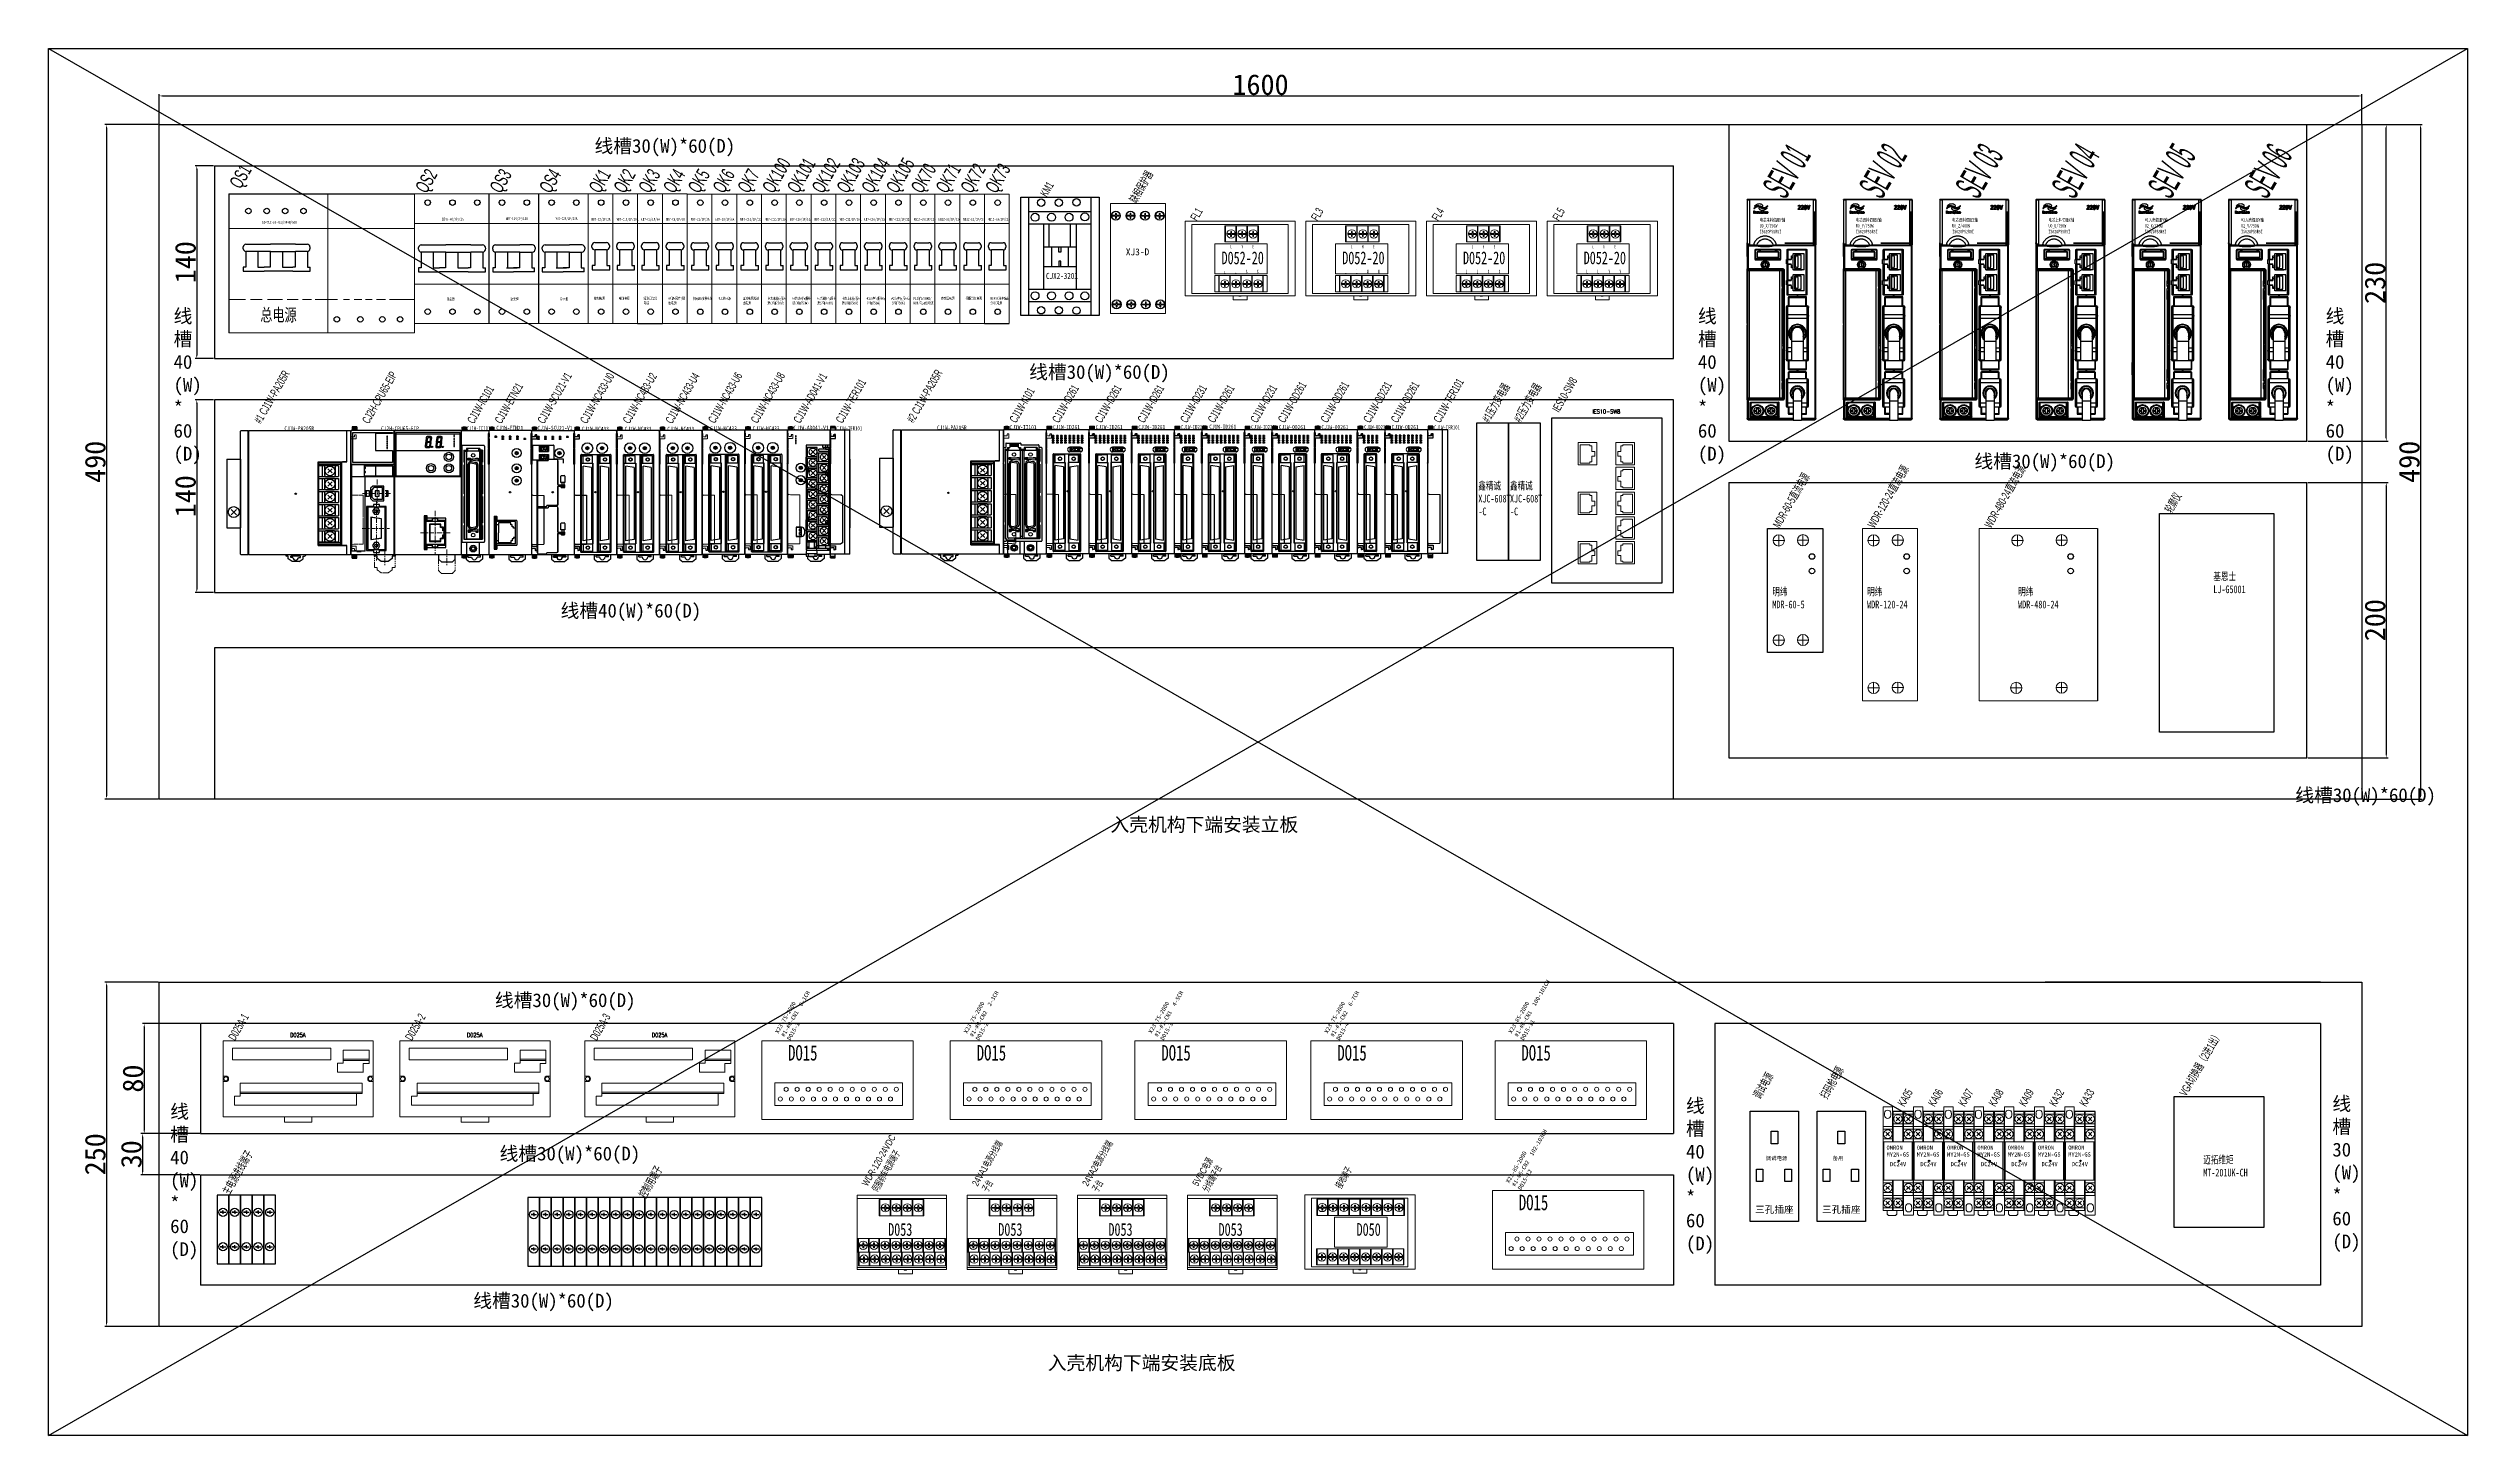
# Model space of a CAD drawing. Header units: millimetres. Extents: x 336 to 12810, y -1577 to 4105.
# Drawn here: x 6148 to 7906, y 3097 to 4105 of the extents above; entities that cross this region are included whole.
import ezdxf
from ezdxf.enums import TextEntityAlignment as Align

# ---------------------------------------------------------------- set-up
doc = ezdxf.new("R2010")
doc.units = ezdxf.units.MM
doc.linetypes.add('CENTER', pattern=[2, 1.25, -0.25, 0.25, -0.25])
doc.linetypes.add('PHANTOM', pattern=[2.5, 1.25, -0.25, 0.25, -0.25, 0.25, -0.25])
for name, color, linetype in [('03___PRT_ALL_CURVES', 7, 'Continuous'), ('20_ALL_FEATURES', 7, 'Continuous'), ('MISC', 2, 'Continuous'), ('Outline', 7, 'Continuous'), ('TEXT', 2, 'Continuous'), ('Z_OM_GAIKEI', 7, 'Continuous'), ('细实线层', 7, 'Continuous')]:
    doc.layers.add(name, color=color, linetype=linetype)
for name, color, linetype, lineweight in [('Z_OM_CENTER', 2, 'CENTER', 13), ('Z_OM_OUTLINE', 7, 'Continuous', 30), ('Z_OM_PHANTOM', 3, 'PHANTOM', 13), ('Z_OM_THIN_LINE', 2, 'Continuous', 13)]:
    doc.layers.add(name, color=color, linetype=linetype, lineweight=lineweight)
doc.styles.add('ST', font='', dxfattribs={"width": 0.8, "height": 300})
doc.styles.get("Standard").update_dxf_attribs({"font": ''})
doc.styles.add('WD', font='romans.shx', dxfattribs={"width": 0.8, "bigfont": 'gbcbig.shx'})
doc.styles.add('宋', font='', dxfattribs={"width": 0.7})
doc.styles.add('样式 0', font='')
doc.styles.add('样式 8', font='arial.ttf', dxfattribs={"width": 0.6, "height": 2.5})
doc.styles.get('ST').set_extended_font_data('SimSun')
doc.styles.get('Standard').set_extended_font_data('SimSun')
doc.styles.get('宋').set_extended_font_data('SimSun')
doc.styles.get('样式 0').set_extended_font_data('KaiTi_GB2312')
doc.dimstyles.new('ISO-25', dxfattribs={"dimtxt": 2.5, "dimasz": 2.5, "dimexe": 1.25, "dimexo": 0.625, "dimtad": 1, "dimtxsty": 'Standard', "dimcen": 2.5, "dimadec": 0, "dimazin": 0, "dimtfac": 1, "dimtmove": 0, "dimatfit": 3, "dimfxl": 1, "dimarcsym": 0})

msp = doc.modelspace()

# ---------------------------------------------------------------- texts
at = {"lineweight": 0, "style": '样式 8'}
for s, height, width, p in [('QK100', 10, 0.6, (6674.901, 3998.647)), ('QK101', 10, 0.6, (6692.901, 3998.647)), ('QK102', 10, 0.6, (6710.901, 3998.647)), ('QK103', 10, 0.6, (6728.901, 3998.647)), ('QK104', 10, 0.6, (6746.901, 3998.647)), ('QK105', 10, 0.6, (6764.901, 3998.647)), ('SEV 01', 20, 0.4, (7410.088, 3994.329)), ('SEV 02', 20, 0.4, (7480.026, 3994.329)), ('SEV 03', 20, 0.4, (7550.006, 3994.329)), ('SEV 04', 20, 0.4, (7619.943, 3994.329)), ('SEV 05', 20, 0.4, (7689.881, 3994.329)), ('SEV 06', 20, 0.4, (7759.861, 3994.329)), ('QS1', 10, 0.6, (6287.901, 4001.973)), ('QS2', 10, 0.6, (6422.901, 3998.708)), ('QS3', 10, 0.6, (6476.901, 3998.708)), ('QS4', 10, 0.6, (6512.901, 3998.708)), ('QK1', 10, 0.6, (6548.901, 3998.708)), ('QK2', 10, 0.6, (6566.901, 3998.708)), ('QK3', 10, 0.6, (6584.901, 3998.708)), ('QK4', 10, 0.6, (6602.901, 3998.708)), ('QK5', 10, 0.6, (6620.901, 3998.708)), ('QK6', 10, 0.6, (6638.901, 3998.708)), ('QK7', 10, 0.6, (6656.901, 3998.708)), ('QK70', 10, 0.6, (6782.901, 3998.647)), ('QK71', 10, 0.6, (6800.901, 3998.647)), ('QK72', 10, 0.6, (6818.901, 3998.647)), ('QK73', 10, 0.6, (6836.901, 3998.647)), ('KM1', 6, 0.6, (6873.508, 3996.298)), ('缺相保护器', 6, 0.6, (6938.366, 3991.815)), ('FL1', 6, 0.6, (6982.585, 3978.823)), ('FL3', 6, 0.6, (7070.272, 3978.823)), ('FL4', 6, 0.6, (7157.96, 3978.823)), ('FL5', 6, 0.6, (7245.647, 3978.823)), ('#1 CJ1W-PA205R', 6, 0.6, (6302.543, 3831.524)), ('CJ2H-CPU65-EIP', 6, 0.6, (6380.993, 3831.524)), ('CJ1W-SCU21-V1', 6, 0.6, (6508.293, 3831.521)), ('CJ1W-NC433-U0', 6, 0.6, (6539.293, 3831.548)), ('CJ1W-NC433-U2', 6, 0.6, (6570.293, 3831.548)), ('CJ1W-NC433-U4', 6, 0.6, (6601.293, 3831.548)), ('CJ1W-NC433-U6', 6, 0.6, (6632.293, 3831.84)), ('CJ1W-NC433-U8', 6, 0.6, (6663.293, 3831.848)), ('CJ1W-AD041-V1', 6, 0.6, (6694.293, 3831.848)), ('#2 CJ1W-PA205R', 6, 0.6, (6776.641, 3832.148)), ('CJ1W-IC101', 6, 0.6, (6457.293, 3831.524)), ('CJ1W-ETN21', 6, 0.6, (6477.293, 3831.521)), ('CJ1W-TER101', 6, 0.6, (6724.993, 3831.848)), ('CJ1W-II101', 6, 0.6, (6851.191, 3832.149)), ('CJ1W-ID261', 6, 0.6, (6882.191, 3832.149)), ('CJ1W-ID261', 6, 0.6, (6913.191, 3832.149)), ('CJ1W-ID261', 6, 0.6, (6944.191, 3832.15)), ('CJ1W-ID231', 6, 0.6, (6975.192, 3832.15)), ('CJ1W-ID261', 6, 0.6, (6995.192, 3832.159)), ('CJ1W-ID231', 6, 0.6, (7026.192, 3832.159)), ('CJ1W-OD261', 6, 0.6, (7046.192, 3832.168)), ('CJ1W-OD261', 6, 0.6, (7077.192, 3832.168)), ('CJ1W-OD231', 6, 0.6, (7108.192, 3832.168)), ('CJ1W-OD261', 6, 0.6, (7128.192, 3832.178)), ('CJ1W-TER101', 6, 0.6, (7159.142, 3832.178)), ('#1压力变电器', 6, 0.6, (7194.592, 3832.373)), ('#2压力变电器', 6, 0.6, (7217.592, 3832.373)), ('IES10-SW8', 6, 0.6, (7245.462, 3839.844)), ('MDR-60-5直流电源', 6, 0.6, (7405.751, 3755.7)), ('WDR-120-24直流电源', 6, 0.6, (7474.6, 3755.7)), ('WDR-480-24直流电源', 6, 0.6, (7559.427, 3755.7)), ('轮廓仪', 6, 0.6, (7690.448, 3766.709)), ('D025A-1', 6, 0.6, (6283.814, 3383.446)), ('D025A-2', 6, 0.6, (6412.268, 3383.446)), ('D025A-3', 6, 0.6, (6546.573, 3383.446)), ('VGA切换器（2进1出）', 6, 0.6, (7701.122, 3343.035)), ('调试电源', 6, 0.6, (7391.491, 3341.095)), ('扫码枪电源', 6, 0.6, (7440.093, 3341.095)), ('KA05', 6, 0.6, (7496.449, 3335.541)), ('KA06', 6, 0.6, (7518.449, 3335.54)), ('KA07', 6, 0.6, (7540.449, 3335.54)), ('KA08', 6, 0.6, (7562.449, 3335.54)), ('KA09', 6, 0.6, (7584.449, 3335.54)), ('KA32', 6, 0.6, (7606.449, 3335.54)), ('KA33', 6, 0.6, (7628.449, 3335.54)), ('主电源进线端子', 6, 0.6, (6279.472, 3271.512)), ('控制用端子', 6, 0.6, (6582.019, 3269.094))]:
    msp.add_text(s, height=height, rotation=60, dxfattribs=dict(at, width=width)).set_placement(p)
at = {"lineweight": 0, "attachment_point": 1}
for s, insert, char_height, width in [('线槽30(W)*60(D)', (6545.004, 4038.906), 10, 120.02374), ('{XJ3-D}', (6930.925, 3959.424), 5, 25.6048), ('线槽40\\P(W)\\P*\\P60\\P(D)', (6239.239, 3915.318), 10, 13.79767), ('线槽40\\P(W)\\P*\\P60\\P(D)', (7346.515, 3915.318), 10, 13.79767), ('线槽40\\P(W)\\P*\\P60\\P(D)', (7802.496, 3915.318), 10, 13.79767), ('线槽30(W)*60(D)', (6860.713, 3874.683), 10, 120.02374), ('线槽30(W)*60(D)', (7547.336, 3809.844), 10, 120.02374), ('线槽40(W)*60(D)', (6520.329, 3701.309), 10, 120.02374), ('线槽30(W)*60(D)', (7780.416, 3567.305), 10, 120.02374), ('入壳机构下端安装立板    ', (6919.766, 3545.902), 10, 170.15501), ('线槽30(W)*60(D)', (6472.643, 3418.345), 10, 120.02374), ('线槽40\\P(W)\\P*\\P60\\P(D)', (6236.76, 3337.514), 10, 13.79767), ('线槽40\\P(W)\\P*\\P60\\P(D)', (7337.832, 3341.678), 10, 13.79767), ('线槽30\\P(W)\\P*\\P60\\P(D)', (7807.364, 3343.141), 10, 13.79767), ('线槽30(W)*60(D)', (6476.019, 3306.954), 10, 120.02374), ('线槽30(W)*60(D)', (6456.891, 3200.063), 10, 120.02374), ('入壳机构下端安装底板    ', (6874.237, 3154.92), 10, 206.15501)]:
    msp.add_mtext(s, dxfattribs=dict(at, insert=insert, char_height=char_height, width=width))
at = {"lineweight": 0, "attachment_point": 1, "style": '宋'}
for s, insert, char_height, width in [('电芯来料伺服Y轴\\PU0_X/750W\\PIS620PS5R5I', (7391.326, 3981.27), 2.5, 22.38818), ('电芯进料伺服X轴\\PU0_Y/750W\\PIS620PS5R5I', (7461.263, 3981.27), 2.5, 22.38818), ('电芯进料伺服Z轴\\PU0_Z/400W\\PIS620PS2R8I', (7531.243, 3981.27), 2.5, 22.38818), ('电芯上料伺服X轴\\PU0_U/750W\\PIS620PS5R5I', (7601.18, 3981.27), 2.5, 22.38818), ('#1入壳伺服Y轴\\PU2_X/750W\\PIS620PS5R5I', (7671.118, 3981.27), 2.5, 22.38818), ('#2入壳伺服Y轴\\PU2_Y/750W\\PIS620PS5R5I', (7741.098, 3981.27), 2.5, 22.38818), ('集尘器', (6437.652, 3923.665), 2, 9.2203), ('激光焊', (6483.922, 3923.665), 2, 9.2203), ('冷水机', (6519.922, 3923.665), 2, 9.2203), ('控制电源', (6544.655, 3924.096), 2, 14.95364), ('电脑电源', (6562.655, 3924.096), 2, 14.95364), ('短路测试仪电源', (6580.655, 3924.096), 2, 10.15364), ('A机架风扇/插座电源', (6598.655, 3924.096), 2, 13.6203), ('扫码NG拉带电源', (6616.655, 3924.035), 2, 14.95364), ('PLC总电源', (6634.655, 3924.035), 2, 14.95364), ('直流电源总进线电源', (6652.655, 3924.096), 2, 12.6341), ('电芯来料伺服电源(Y轴750W)', (6670.655, 3924.035), 2, 14.95364), ('电芯进料伺服电源(X轴750W)', (6688.655, 3924.035), 2, 14.95364), ('电芯进料伺服电源(Z轴400W)', (6706.655, 3924.035), 2, 14.95364), ('电芯上料伺服电源(X轴750W)', (6724.655, 3924.035), 2, 14.95364), ('#1入壳伺服电源(Y轴750W)', (6742.655, 3924.035), 2, 14.95364), ('#2入壳伺服电源(Y轴750W)', (6760.655, 3924.035), 2, 14.95364), ('PLC输出/HMI/\\PHUB/轮廓仪电源', (6776.766, 3924.035), 2, 14.95364), ('传感器电源', (6796.655, 3924.096), 2, 14.95364), ('伺服刹车电源', (6814.655, 3924.096), 2, 14.95364), ('NC433脉冲输出5VDC电源', (6832.655, 3924.096), 2, 14.95364), ('鑫精诚\\PXJC-608T\\P-C ', (7187.002, 3789.828), 5.6, 37.18515), ('鑫精诚\\PXJC-608T\\P-C ', (7210.002, 3789.828), 5.6, 37.18515), ('明纬\\PMDR-60-5 ', (7400.59, 3712.934), 5.6, 37.18515), ('明纬WDR-120-24 ', (7469.438, 3712.934), 5.6, 37.18515), ('明纬WDR-480-24 ', (7579.134, 3712.934), 5.6, 37.18515), ('基恩士\\PLJ-G5001 ', (7720.898, 3723.943), 5.6, 37.18515), ('迈拓维矩\\PMT-201UK-CH ', (7713.572, 3300.269), 5.6, 37.18515)]:
    msp.add_mtext(s, dxfattribs=dict(at, insert=insert, char_height=char_height, width=width))
at = {"color": 0, "lineweight": -2, "char_height": 3, "attachment_point": 1, "rotation": 60}
for s, insert, width in [('X23-7S-2000 \\P#1-#0-CN1  0-1CH\\PD015-1               ', (6675.929, 3390.411), 37.33945), ('X23-7S-2000   \\P#1-#0-CN2  2-3CH\\P{D015-2}               ', (6812.973, 3390.411), 37.53945), ('X23-7S-2000  \\P#1-#1-CN1  4-5CH\\P{\\fSimSun|b0|i0|c134|p2;D015-3}               ', (6947.092, 3390.411), 37.53945), ('X23-7S-2000 \\P#1-#1-CN2  6-7CH\\P{D015-4 }              ', (7074.911, 3390.411), 37.53945), ('{X23-8S-2000   \\P#1-#6-CN1  100-101CH\\P\\fSimSun|b0|i0|c134|p2;D015-11}               ', (7208.623, 3390.411), 43.32549), ('{X23-8S-2000   \\P#1-#6-CN2  102-103CH\\P\\fSimSun|b0|i0|c134|p2;D015-12}              ', (7206.746, 3281.706), 55.46655)]:
    msp.add_mtext(s, dxfattribs=dict(at, insert=insert, width=width))
at = {"lineweight": 0, "char_height": 5, "attachment_point": 4, "rotation": 60, "style": '样式 8'}
for s, insert, width in [('{\\fArial|b0|i0|c0|p34;WDR-120-24VDC\\P\\f宋体|b0|i0|c134|p34;伺服刹车电源端子}', (6744.926, 3276.778), 38.86326), ('{\\fArial|b0|i0|c0|p34;24VA1\\f宋体|b0|i0|c134|p34;电源分线端子台}', (6824.926, 3276.778), 32.24594), ('{\\fArial|b0|i0|c0|p34;24VA2\\f宋体|b0|i0|c134|p34;电源分线端子台}', (6904.926, 3276.778), 32.24594), ('5VDC{\\f宋体|b0|i0|c134|p2;电源\\P分线端子台}', (6984.926, 3276.778), 24.48659), ('{\\f宋体|b0|i0|c134|p2;接地端子}', (7085.184, 3277.159), 24.48659)]:
    msp.add_mtext(s, dxfattribs=dict(at, insert=insert, width=width))
at = {"lineweight": 0}
for tag, width, p in [('CJ1W-II101', 0.8, (6856.288, 3829.566)), ('CJ1W-TER101', 0.7, (7164.192, 3829.417)), ('CJ1W-PA205R', 0.8, (6330.47, 3828.668)), ('CJ2H-CPU65-EIP', 0.8, (6403.681, 3828.668)), ('CJ1W-IC101', 0.7, (6460.767, 3828.776)), ('CJ1W-NC433', 0.8, (6545.644, 3828.401)), ('CJ1W-NC433', 0.8, (6576.644, 3828.401)), ('CJ1W-NC433', 0.8, (6607.644, 3828.401)), ('CJ1W-NC433', 0.8, (6638.644, 3828.693)), ('CJ1W-NC433', 0.8, (6669.644, 3828.701)), ('CJ1W-TER101', 0.7, (6729.993, 3828.701)), ('CJ1W-PA205R', 0.8, (6804.568, 3829.292))]:
    msp.add_attdef(tag, text='', height=3, dxfattribs=dict(at, width=width)).set_placement(p, align=Align.MIDDLE)
at = {"layer": 'MISC', "color": 0, "char_height": 2.8, "width": 16.56425, "attachment_point": 1, "style": '样式 0'}
for s, insert in [('调试电源', (7395.747, 3299.923)), ('备用', (7444.349, 3299.923))]:
    msp.add_mtext(s, dxfattribs=dict(at, insert=insert))
at = {"layer": 'TEXT', "color": 0, "style": 'ST'}
for s, height, width, p in [('DZ47LE-63-C63/3P+N/60A', 2, 0.7, (6303.546, 3977.316)), ('DZ47-60/3P/C25', 2, 0.7, (6434.17, 3979.674)), ('NB7-C16/2P/16A', 2, 0.7, (6480.553, 3980.109)), ('NB7-C25/2P/25A', 2, 0.7, (6516.553, 3980.109)), ('NB7-C2/1P/2A', 2, 0.7, (6542.825, 3979.571)), ('NB7-C10/1P/10A', 2, 0.7, (6560.825, 3979.571)), ('NB7-C6/1P/6A', 2, 0.7, (6578.825, 3979.571)), ('NB7-C6/1P/6A', 2, 0.7, (6596.825, 3979.571)), ('NB7-C2/1P/2A', 2, 0.7, (6614.825, 3979.51)), ('NB7-C6/1P/6A', 2, 0.7, (6632.825, 3979.51)), ('NB7-C10/1P/10A', 2, 0.7, (6650.825, 3979.51)), ('NB7-C10/1P/10A', 2, 0.7, (6668.825, 3979.51)), ('NB7-C10/1P/10A', 2, 0.7, (6686.825, 3979.51)), ('NB7-C10/1P/10A', 2, 0.7, (6704.825, 3979.51)), ('NB7-C10/1P/10A', 2, 0.7, (6722.825, 3979.51)), ('NB7-C10/1P/10A', 2, 0.7, (6740.825, 3979.51)), ('NB7-C10/1P/10A', 2, 0.7, (6758.825, 3979.51)), ('NB1Z-63/1P/C16', 2, 0.7, (6776.825, 3979.51)), ('NB1Z-63/1P/C16', 2, 0.7, (6794.825, 3979.51)), ('NB1Z-63/1P/C6', 2, 0.7, (6812.825, 3979.51)), ('NB1Z-63/1P/C10', 2, 0.7, (6830.825, 3979.51)), ('D052-20', 9.216, 0.7, (7000.466, 3947.959)), ('D052-20', 9.216, 0.7, (7088.154, 3947.959)), ('D052-20', 9.216, 0.7, (7175.841, 3947.959)), ('D052-20', 9.216, 0.7, (7263.528, 3947.959)), ('总电源', 9.216, 0.7, (6302.215, 3906.541)), ('CJ1W-ID261', 3, 0.8, (6877.983, 3828.134)), ('CJ1W-ID261', 3, 0.8, (6908.983, 3828.134)), ('CJ1W-ID261', 3, 0.8, (6939.983, 3828.134)), ('CJ1W-ID231', 3, 0.7, (6970.983, 3828.135)), ('CJ1W-ID261', 3, 0.8, (6991.523, 3828.414)), ('CJ1W-ID231', 3, 0.7, (7021.983, 3828.144)), ('CJ1W-OD261', 3, 0.8, (7041.983, 3828.153)), ('CJ1W-OD261', 3, 0.8, (7072.983, 3828.153)), ('CJ1W-OD231', 3, 0.7, (7103.983, 3828.153)), ('CJ1W-OD261', 3, 0.8, (7123.983, 3828.162)), ('CJ1W-ETN21', 3, 0.8, (6473.625, 3827.558)), ('CJ1W-SCU21-V1', 3, 0.8, (6503.516, 3827.556)), ('CJ1W-AD041-V1', 3, 0.8, (6689.516, 3827.717)), ('D053', 9.216, 0.7, (6758.296, 3242.193)), ('D053', 9.216, 0.7, (6838.296, 3242.193)), ('D053', 9.216, 0.7, (6918.296, 3242.193)), ('D053', 9.216, 0.7, (6998.296, 3242.193)), ('D050', 9.216, 0.7, (7098.555, 3242.193))]:
    msp.add_text(s, height=height, dxfattribs=dict(at, width=width)).set_placement(p)
at = {"layer": 'TEXT', "color": 0, "style": 'ST', "oblique": 0.5, "width": 0.5}
for s, p in [('L', (7006.889, 3959.483)), ('N', (7014.889, 3959.483)), ('E', (7022.889, 3959.483)), ('L', (7094.577, 3959.483)), ('N', (7102.577, 3959.483)), ('E', (7110.577, 3959.483)), ('L', (7182.264, 3959.483)), ('N', (7190.264, 3959.483)), ('E', (7198.264, 3959.483)), ('L', (7269.951, 3959.483)), ('N', (7277.951, 3959.483)), ('E', (7285.951, 3959.483)), ('L', (7002.399, 3941.374)), ('L', (7010.399, 3941.374)), ('N', (7018.399, 3941.374)), ('N', (7026.399, 3941.374)), ('L', (7090.086, 3941.374)), ('L', (7098.086, 3941.374)), ('N', (7106.086, 3941.374)), ('N', (7114.086, 3941.374)), ('L', (7177.774, 3941.374)), ('L', (7185.774, 3941.374)), ('N', (7193.774, 3941.374)), ('N', (7201.774, 3941.374)), ('L', (7265.461, 3941.374)), ('L', (7273.461, 3941.374)), ('N', (7281.461, 3941.374)), ('N', (7289.461, 3941.374))]:
    msp.add_text(s, height=2.5, dxfattribs=at).set_placement(p)

# ---------------------------------------------------------------- blocks, each defined once
blk = doc.blocks.new('CJ1W-ETN21')
at = {"layer": 'Z_OM_GAIKEI'}
for p, q in [((-0.3, 87.9), (-0.3, 77)), ((0, 87.9), (-0.3, 87.9)), ((0, 89.7), (0, 0.3)), ((30.7, 90), (0.3, 90)), ((0.5, 92.5), (4, 92.5)), ((0.5, 92.5), (0.5, 92.1)), ((0.5, 92.1), (4, 92.1)), ((0.5, 92.1), (0.5, 91.7)), ((0.5, 91.7), (4, 91.7)), ((0.5, 91.7), (0.5, 91.3)), ((0.5, 91.3), (4, 91.3)), ((0.5, 91.3), (0.5, 90.9)), ((0.5, 90.9), (4, 90.9)), ((0.5, 90.9), (0.5, 90)), ((1.5, 92.7), (1.5, 92.5)), ((1.5, 92.7), (3.1, 92.7)), ((2.1, 92.7), (2.1, 92.5)), ((2.5, 92.7), (2.5, 92.5)), ((3.1, 92.7), (3.1, 92.5)), ((4, 92.1), (4, 92.5)), ((4, 91.7), (4, 92.1)), ((4, 91.3), (4, 91.7)), ((4, 90.9), (4, 91.3)), ((4, 90), (4, 90.9)), ((31, 89.7), (31, 0.3)), ((31.2, 87.9), (31, 87.5)), ((31, 87.9), (31.3, 87.9)), ((31.3, 87.9), (31.3, 85.8)), ((-0.3, 77), (0, 77)), ((-0.3, 76.5), (-0.3, 65.6)), ((-0.3, 76.5), (0, 76.5)), ((-0.1, 77), (-0.1, 76.5)), ((5.6, 85.9), (4.4, 85.9)), ((4.4, 85.9), (4.4, 85.1)), ((5.6, 85.1), (4.4, 85.1)), ((5.6, 85.9), (5.6, 85.1)), ((10.8, 85.9), (9.6, 85.9)), ((9.6, 85.9), (9.6, 85.1)), ((10.8, 85.1), (9.6, 85.1)), ((10.8, 84.3), (9.6, 84.3)), ((9.6, 84.3), (9.6, 83.5)), ((10.8, 83.5), (9.6, 83.5)), ((10.8, 85.9), (10.8, 85.1)), ((10.8, 84.3), (10.8, 83.5)), ((16.1, 85.9), (14.9, 85.9)), ((14.9, 85.9), (14.9, 85.1)), ((16.1, 85.1), (14.9, 85.1)), ((16.1, 84.3), (14.9, 84.3)), ((14.9, 84.3), (14.9, 83.5)), ((16.1, 83.5), (14.9, 83.5)), ((16.1, 85.9), (16.1, 85.1)), ((16.1, 84.3), (16.1, 83.5)), ((19.2, 73.9), (20.1, 74.3)), ((19.2, 73.5), (20.1, 73.1)), ((21.3, 85.9), (20.1, 85.9)), ((20.1, 85.9), (20.1, 85.1)), ((21.3, 85.1), (20.1, 85.1)), ((21.3, 84.3), (20.1, 84.3)), ((20.1, 84.3), (20.1, 83.5)), ((21.3, 83.5), (20.1, 83.5)), ((20.1, 74.3), (20.1, 73.9)), ((20.1, 73.9), (21.5, 73.9)), ((20.1, 73.5), (21.5, 73.5)), ((20.1, 73.1), (20.1, 73.5)), ((21.3, 85.9), (21.3, 85.1)), ((21.3, 84.3), (21.3, 83.5)), ((26.6, 84.3), (25.4, 84.3)), ((25.4, 84.3), (25.4, 83.5)), ((26.6, 83.5), (25.4, 83.5)), ((26.6, 84.3), (26.6, 83.5)), ((31, 84), (35, 84)), ((31, 84), (35, 84)), ((31.3, 77), (31, 77)), ((31.3, 76.5), (31, 76.5)), ((31.1, 77), (31.1, 76.5)), ((31.3, 84), (31.3, 77)), ((31.3, 76.5), (31.3, 65.6)), ((34, 85.5), (32, 85.5)), ((34, 85.5), (32, 85.5)), ((33.7, 85.5), (33.7, 87)), ((33.7, 87), (34, 87)), ((33.7, 87), (34, 87)), ((33.7, 85.5), (33.7, 87)), ((35, 87), (34, 87)), ((35, 87), (34, 87)), ((34, 87), (34, 85.5)), ((34, 87), (34, 85.5)), ((35, 84), (35, 87)), ((35, 84), (35, 87)), ((0, 65.6), (-0.3, 65.6)), ((-0.2, 65.6), (0, 66)), ((19.2, 62.9), (20.1, 63.3)), ((19.2, 62.5), (20.1, 62.1)), ((19.2, 53.9), (20.1, 54.3)), ((19.2, 53.5), (20.1, 53.1)), ((20.1, 63.3), (20.1, 62.9)), ((20.1, 62.9), (21.5, 62.9)), ((20.1, 62.1), (20.1, 62.5)), ((20.1, 62.5), (21.5, 62.5)), ((20.1, 54.3), (20.1, 53.9)), ((20.1, 53.9), (21.5, 53.9)), ((20.1, 53.1), (20.1, 53.5)), ((20.1, 53.5), (21.5, 53.5)), ((31.2, 65.6), (31, 66)), ((31, 65.6), (31.3, 65.6)), ((32, 43.2), (40, 43)), ((40, 43), (40, 7.6)), ((40, 42.4), (40, 25.3)), ((4, 27.6), (4, 4)), ((4.2, 27.8), (5.8, 27.8)), ((4.5, 27.8), (4.5, 3.8)), ((5.5, 27.3), (4.5, 27.3)), ((5.5, 26.8), (4.5, 26.8)), ((5.5, 27.8), (5.5, 3.8)), ((5.5, 23.9), (5.5, 7.7)), ((19.5, 23.9), (5.5, 23.9)), ((7.2, 21.6), (5.5, 21.6)), ((6, 27.6), (6, 24.9)), ((6, 24.9), (20.2, 24.9)), ((7.2, 23.1), (7.2, 15.8)), ((16, 23.1), (7.2, 23.1)), ((16, 21.6), (16, 23.1)), ((17, 21.6), (16, 21.6)), ((17, 20.1), (17, 21.6)), ((18, 20.1), (17, 20.1)), ((18, 19.1), (18, 20.1)), ((19.5, 19.1), (18, 19.1)), ((19.5, 19.1), (18, 19.1)), ((19.5, 7.7), (19.5, 23.9)), ((20.4, 24.6), (20.4, 6.9)), ((40, 25.3), (40, 8.2)), ((0.3, 0), (30.7, 0)), ((0.5, 0), (0.5, -0.9)), ((4, -0.9), (4, 0)), ((4.2, 3.8), (5.8, 3.8)), ((5.5, 4.8), (4.5, 4.8)), ((5.5, 4.3), (4.5, 4.3)), ((7.2, 10), (5.5, 10)), ((19.5, 7.7), (5.5, 7.7)), ((6, 6.8), (20.2, 6.8)), ((6, 6.8), (6, 4)), ((7.2, 8.5), (7.2, 15.8)), ((16, 8.5), (7.2, 8.5)), ((14.5, 0), (14.5, -3.3)), ((17, 10), (16, 10)), ((16, 10), (16, 8.5)), ((17, 11.5), (17, 10)), ((18, 11.5), (17, 11.5)), ((19.5, 12.5), (18, 12.5)), ((18, 12.5), (18, 11.5)), ((19.5, 12.5), (18, 12.5)), ((26.5, 0), (26.5, -3.3)), ((31, 6), (35, 6)), ((31, 6), (35, 6)), ((32, 7.4), (40, 7.6)), ((34, 4.5), (32, 4.5)), ((34, 4.5), (32, 4.5)), ((33.7, 4.5), (33.7, 3)), ((33.7, 4.5), (33.7, 3)), ((33.7, 3), (34, 3)), ((33.7, 3), (34, 3)), ((34, 3), (34, 4.5)), ((34, 3), (34, 4.5)), ((35, 3), (34, 3)), ((35, 3), (34, 3)), ((35, 6), (35, 3)), ((35, 6), (35, 3)), ((4, -0.9), (0.5, -0.9)), ((0.5, -0.9), (0.5, -1.3)), ((4, -1.3), (0.5, -1.3)), ((0.5, -1.3), (0.5, -1.7)), ((4, -1.7), (0.5, -1.7)), ((0.5, -1.7), (0.5, -2.1)), ((4, -2.1), (0.5, -2.1)), ((0.5, -2.1), (0.5, -2.5)), ((4, -2.5), (0.5, -2.5)), ((1.5, -2.7), (1.5, -2.5)), ((3.1, -2.7), (1.5, -2.7)), ((2.1, -2.7), (2.1, -2.5)), ((2.5, -2.7), (2.5, -2.5)), ((3.1, -2.7), (3.1, -2.5)), ((4, -1.3), (4, -0.9)), ((4, -1.7), (4, -1.3)), ((4, -2.1), (4, -1.7)), ((4, -2.5), (4, -2.1)), ((14.5, -3.3), (17, -5.3)), ((25, -0.8), (16, -0.8)), ((16, -1.8), (16, -0.8)), ((16, -1.8), (18.5, -1.8)), ((24, -5.3), (17, -5.3)), ((25, -1.8), (22.5, -1.8)), ((26.5, -3.3), (24, -5.3)), ((25, -1.8), (25, -0.8))]:
    blk.add_line(p, q, dxfattribs=at)
for centre, radius in [((20.3, 73.7), 3.3), ((20.3, 73.7), 1.19), ((20.3, 62.7), 3.3), ((20.3, 53.7), 3.3), ((20.3, 62.7), 1.19), ((20.3, 53.7), 1.19), ((15.5, 45.3), 0.5)]:
    blk.add_circle(centre, radius, dxfattribs=at)
for centre, radius, start, end in [((0.3, 89.7), 0.3, 90, 180), ((30.7, 89.7), 0.3, 0, 90), ((32, 86.5), 1, 180, 270), ((32, 86.5), 1, 180, 270), ((32, 44.2), 1, 180.0001, 269.0001), ((4.2, 27.6), 0.2, 90, 180), ((5.8, 27.6), 0.2, 0, 90), ((20.2, 24.6), 0.2, 0, 90), ((0.3, 0.3), 0.3, 180, 270), ((4.2, 4), 0.2, 180, 270), ((5.8, 4), 0.2, 270, 0), ((20.2, 6.9), 0.2, 270, 0), ((30.7, 0.3), 0.3, 270, 0), ((32, 6.4), 1, 91, 180), ((32, 3.5), 1, 90, 180), ((32, 3.5), 1, 90, 180), ((20.5, -1.8), 2, 180, 0)]:
    blk.add_arc(centre, radius, start, end, dxfattribs=at)
blk = doc.blocks.new('CJ1W-SCU21')
at = {"layer": 'Z_OM_GAIKEI'}
for p, q in [((-0.3, 87.9), (-0.3, 77)), ((0, 87.9), (-0.3, 87.9)), ((0, 89.7), (0, 0.3)), ((30.7, 90), (0.3, 90)), ((0.5, 92.5), (4, 92.5)), ((0.5, 92.5), (0.5, 92.1)), ((0.5, 92.1), (4, 92.1)), ((0.5, 92.1), (0.5, 91.7)), ((0.5, 91.7), (4, 91.7)), ((0.5, 91.7), (0.5, 91.3)), ((0.5, 91.3), (4, 91.3)), ((0.5, 91.3), (0.5, 90.9)), ((0.5, 90.9), (4, 90.9)), ((0.5, 90.9), (0.5, 90)), ((1.5, 92.7), (1.5, 92.5)), ((1.5, 92.7), (3.1, 92.7)), ((2.1, 92.7), (2.1, 92.5)), ((2.5, 92.7), (2.5, 92.5)), ((3.1, 92.7), (3.1, 92.5)), ((4, 92.1), (4, 92.5)), ((4, 91.7), (4, 92.1)), ((4, 91.3), (4, 91.7)), ((4, 90.9), (4, 91.3)), ((4, 90), (4, 90.9)), ((31, 89.7), (31, 0.3)), ((31.2, 87.9), (31, 87.5)), ((31, 87.9), (31.3, 87.9)), ((31.3, 87.9), (31.3, 85.8)), ((-0.3, 77), (0, 77)), ((-0.3, 76.5), (-0.3, 65.6)), ((-0.3, 76.5), (0, 76.5)), ((-0.1, 77), (-0.1, 76.5)), ((0.7, 79.3), (0.7, 69.1)), ((0.9, 79.5), (16.1, 79.5)), ((5.6, 85.9), (4.4, 85.9)), ((4.4, 85.9), (4.4, 85.1)), ((5.6, 85.1), (4.4, 85.1)), ((5.6, 84.3), (4.4, 84.3)), ((4.4, 84.3), (4.4, 83.5)), ((5.6, 83.5), (4.4, 83.5)), ((5.6, 85.9), (5.6, 85.1)), ((5.6, 84.3), (5.6, 83.5)), ((5.6, 78.8), (12.4, 78.8)), ((5.6, 78.8), (5.6, 75)), ((6, 78.4), (5.6, 78.4)), ((6, 78), (5.6, 78)), ((6, 77.9), (5.6, 77.9)), ((6, 75.9), (5.6, 75.9)), ((6, 75.9), (5.6, 75.9)), ((6, 75.5), (5.6, 75.5)), ((5.6, 75), (12.4, 75)), ((5.6, 72.7), (5.6, 68.4)), ((5.6, 72.7), (12.4, 72.7)), ((6, 72.3), (5.6, 72.3)), ((6, 71.9), (5.6, 71.9)), ((6, 71.8), (5.6, 71.8)), ((6, 78.8), (6, 78.4)), ((6, 78), (6, 77.9)), ((6.2, 77.9), (6, 77.9)), ((6, 75.9), (6, 75.9)), ((6.2, 75.9), (6, 75.9)), ((6, 75.5), (6, 75)), ((6, 72.7), (6, 72.3)), ((6, 71.9), (6, 71.8)), ((6.2, 71.8), (6, 71.8)), ((6.2, 77.9), (6.2, 76.9)), ((6.2, 76.9), (6.2, 75.9)), ((6.2, 71.8), (6.2, 70.8)), ((6.2, 70.8), (6.2, 69.8)), ((6.5, 78.8), (6.5, 76.9)), ((6.5, 76.9), (6.5, 75)), ((6.5, 72.7), (6.5, 70.8)), ((6.5, 70.8), (6.5, 68.6)), ((8, 77.9), (9, 77.9)), ((8, 76), (8, 76)), ((8, 76), (9, 76)), ((8, 71.8), (9, 71.8)), ((9, 76.9), (8.9, 76.9)), ((10.8, 85.9), (9.6, 85.9)), ((9.6, 85.9), (9.6, 85.1)), ((10.8, 85.1), (9.6, 85.1)), ((10.8, 84.3), (9.6, 84.3)), ((9.6, 84.3), (9.6, 83.5)), ((10.8, 83.5), (9.6, 83.5)), ((11, 77.2), (10.7, 77.2)), ((10.7, 77.2), (10.7, 76.9)), ((10.7, 76.9), (10.7, 76.7)), ((11, 76.7), (10.7, 76.7)), ((11, 71.1), (10.7, 71.1)), ((10.7, 71.1), (10.7, 70.8)), ((10.7, 70.8), (10.7, 70.6)), ((11, 70.6), (10.7, 70.6)), ((10.8, 85.9), (10.8, 85.1)), ((10.8, 84.3), (10.8, 83.5)), ((11.5, 78.8), (11.5, 76.9)), ((11.5, 76.9), (11.5, 75)), ((11.5, 72.7), (11.5, 70.8)), ((11.5, 70.8), (11.5, 68.6)), ((12, 77.9), (11.7, 77.9)), ((11.7, 76.9), (11.7, 77.9)), ((11.7, 75.9), (11.7, 76.9)), ((12, 75.9), (11.7, 75.9)), ((12, 71.8), (11.7, 71.8)), ((11.7, 70.8), (11.7, 71.8)), ((11.7, 69.8), (11.7, 70.8)), ((12, 77.9), (12, 78.8)), ((12.4, 77.9), (12, 77.9)), ((12, 75), (12, 75.9)), ((12.4, 75.9), (12, 75.9)), ((12, 71.8), (12, 72.7)), ((12.4, 71.8), (12, 71.8)), ((12.4, 78.8), (12.4, 75)), ((12.4, 72.7), (12.4, 69)), ((16.1, 85.9), (14.9, 85.9)), ((14.9, 85.9), (14.9, 85.1)), ((16.1, 85.1), (14.9, 85.1)), ((16.1, 84.3), (14.9, 84.3)), ((14.9, 84.3), (14.9, 83.5)), ((16.1, 83.5), (14.9, 83.5)), ((16.1, 85.9), (16.1, 85.1)), ((16.1, 84.3), (16.1, 83.5)), ((16.3, 79.3), (16.3, 69.4)), ((19.2, 74), (20.1, 74.3)), ((19.2, 73.5), (20.1, 73.2)), ((21.3, 85.9), (20.1, 85.9)), ((20.1, 85.9), (20.1, 85.1)), ((21.3, 85.1), (20.1, 85.1)), ((21.3, 84.3), (20.1, 84.3)), ((20.1, 84.3), (20.1, 83.5)), ((21.3, 83.5), (20.1, 83.5)), ((20.1, 74.3), (20.1, 74)), ((20.1, 74), (21.5, 74)), ((20.1, 73.5), (21.5, 73.5)), ((20.1, 73.2), (20.1, 73.5)), ((21.3, 85.9), (21.3, 85.1)), ((21.3, 84.3), (21.3, 83.5)), ((26.6, 85.9), (25.4, 85.9)), ((25.4, 85.9), (25.4, 85.1)), ((26.6, 85.1), (25.4, 85.1)), ((26.6, 85.9), (26.6, 85.1)), ((31, 84), (35, 84)), ((31, 84), (35, 84)), ((31.3, 77), (31, 77)), ((31.3, 76.5), (31, 76.5)), ((31.1, 77), (31.1, 76.5)), ((31.3, 84), (31.3, 77)), ((31.3, 76.5), (31.3, 65.6)), ((34, 85.5), (32, 85.5)), ((34, 85.5), (32, 85.5)), ((33.7, 85.5), (33.7, 87)), ((33.7, 87), (34, 87)), ((33.7, 87), (34, 87)), ((33.7, 85.5), (33.7, 87)), ((35, 87), (34, 87)), ((35, 87), (34, 87)), ((34, 87), (34, 85.5)), ((34, 87), (34, 85.5)), ((35, 84), (35, 87)), ((35, 84), (35, 87)), ((0, 65.6), (-0.3, 65.6)), ((-0.2, 65.6), (0, 66.1)), ((0.9, 68.9), (5.6, 68.9)), ((4, 68.2), (4, 1.7)), ((4.7, 68.2), (4, 68.2)), ((4.5, 68.2), (4.5, 1.7)), ((4.5, 67.9), (4.5, 35.4)), ((5, 68.4), (12.3, 68.4)), ((6, 69.8), (5.6, 69.8)), ((6, 69.8), (5.6, 69.8)), ((6, 69.4), (5.6, 69.4)), ((6, 68.6), (5.6, 68.6)), ((6, 69.8), (6, 69.8)), ((6.2, 69.8), (6, 69.8)), ((6, 69.4), (6, 68.6)), ((6, 68.6), (6, 68.4)), ((9, 68.6), (6.5, 68.6)), ((8, 69.9), (8, 69.9)), ((8, 69.9), (9, 69.9)), ((9, 68.8), (9, 68.6)), ((11.5, 68.6), (9, 68.6)), ((11.8, 69.8), (11.7, 69.8)), ((12, 69.8), (11.8, 69.8)), ((12, 68.6), (12, 69.8)), ((12.4, 69.8), (12, 69.8)), ((12.3, 68.6), (12, 68.6)), ((12, 68.4), (12, 68.6)), ((12.3, 68.9), (12.3, 68.4)), ((12.8, 69.4), (18.5, 69.4)), ((16.3, 69.5), (23, 69.5)), ((19, 68.9), (19, 51.2)), ((19, 68.2), (19.1, 68.2)), ((19.1, 68.2), (19.1, 50.8)), ((21.5, 52.4), (21.5, 56.9)), ((21.9, 57.4), (23.9, 57.4)), ((23, 69.5), (23, 66.4)), ((24.4, 56.9), (24.4, 52.4)), ((31.2, 65.6), (31, 66.1)), ((31, 65.6), (31.3, 65.6)), ((11.2, 35.9), (18.5, 35.9)), ((11.2, 35.9), (11.2, 35.4)), ((18.6, 35.9), (19.1, 35.9)), ((19, 49.2), (19, 36.4)), ((19.1, 49.5), (19.1, 35.9)), ((19.4, 50.7), (24.4, 50.7)), ((19.4, 49.7), (23.5, 49.7)), ((23.4, 52.4), (21.5, 52.4)), ((21.5, 49.7), (21.5, 49.2)), ((21.9, 48.7), (23.9, 48.7)), ((22.3, 50.7), (22.3, 52.4)), ((24.4, 52.4), (23.4, 52.4)), ((23.5, 52.4), (23.5, 49.7)), ((24.4, 49.2), (24.4, 50.7)), ((32, 43.2), (40, 43.1)), ((40, 43.1), (40, 7.6)), ((40, 42.4), (40, 25.3)), ((4.5, 33.6), (4.5, 1.1)), ((5, 34.9), (10.7, 34.9)), ((5, 34.1), (12.3, 34.1)), ((5.5, 34.9), (5.5, 34.1)), ((6, 34.9), (6, 34.1)), ((12.3, 34.6), (12.3, 34.1)), ((12.8, 35.1), (18.5, 35.1)), ((19, 34.6), (19, 16.9)), ((19, 33.9), (19.1, 33.9)), ((19.1, 33.9), (19.1, 16.5)), ((21.5, 18.1), (21.5, 22.6)), ((23.4, 18.1), (21.5, 18.1)), ((21.9, 23.1), (23.9, 23.1)), ((22.3, 16.4), (22.3, 18.1)), ((24.4, 18.1), (23.4, 18.1)), ((23.5, 18.1), (23.5, 15.4)), ((24.4, 22.6), (24.4, 18.1)), ((40, 25.3), (40, 8.2)), ((0.3, 0), (30.7, 0)), ((0.5, 0), (0.5, -0.9)), ((4, 1.7), (4.5, 1.7)), ((4, -0.9), (4, 0)), ((5, 0.6), (10.7, 0.6)), ((11.2, 1.6), (18.5, 1.6)), ((11.2, 1.6), (11.2, 1.1)), ((14.5, 0), (14.5, -3.3)), ((18.8, 1.7), (19.1, 1.7)), ((19, 14.9), (19, 2.1)), ((19.1, 15.2), (19.1, 1.7)), ((19.4, 16.4), (24.4, 16.4)), ((19.4, 15.4), (23.5, 15.4)), ((21.5, 15.4), (21.5, 14.9)), ((21.9, 14.4), (23.9, 14.4)), ((24.4, 14.9), (24.4, 16.4)), ((26.5, 0), (26.5, -3.3)), ((31, 6), (35, 6)), ((31, 6), (35, 6)), ((32, 7.5), (40, 7.6)), ((34, 4.5), (32, 4.5)), ((34, 4.5), (32, 4.5)), ((33.7, 4.5), (33.7, 3)), ((33.7, 4.5), (33.7, 3)), ((33.7, 3), (34, 3)), ((33.7, 3), (34, 3)), ((34, 3), (34, 4.5)), ((34, 3), (34, 4.5)), ((35, 3), (34, 3)), ((35, 3), (34, 3)), ((35, 6), (35, 3)), ((35, 6), (35, 3)), ((4, -0.9), (0.5, -0.9)), ((0.5, -0.9), (0.5, -1.3)), ((4, -1.3), (0.5, -1.3)), ((0.5, -1.3), (0.5, -1.7)), ((4, -1.7), (0.5, -1.7)), ((0.5, -1.7), (0.5, -2.1)), ((4, -2.1), (0.5, -2.1)), ((0.5, -2.1), (0.5, -2.5)), ((4, -2.5), (0.5, -2.5)), ((1.5, -2.7), (1.5, -2.5)), ((3.1, -2.7), (1.5, -2.7)), ((2.1, -2.7), (2.1, -2.5)), ((2.5, -2.7), (2.5, -2.5)), ((3.1, -2.7), (3.1, -2.5)), ((4, -1.3), (4, -0.9)), ((4, -1.7), (4, -1.3)), ((4, -2.1), (4, -1.7)), ((4, -2.5), (4, -2.1)), ((14.5, -3.3), (17, -5.3)), ((25, -0.8), (16, -0.8)), ((16, -1.8), (16, -0.8)), ((16, -0.8), (16.2, -0.9)), ((16, -1.8), (16.2, -1.6)), ((16, -1.8), (18.5, -1.8)), ((16.2, -0.9), (16.2, -1.6)), ((16.2, -0.9), (24.9, -0.9)), ((16.2, -1.6), (18.7, -1.6)), ((24, -5.3), (17, -5.3)), ((18.5, -1.8), (18.7, -1.6)), ((18.7, -1.6), (18.7, -1.8)), ((22.4, -1.6), (22.4, -1.8)), ((24.9, -1.6), (22.4, -1.6)), ((22.5, -1.8), (22.4, -1.6)), ((25, -1.8), (22.5, -1.8)), ((26.5, -3.3), (24, -5.3)), ((25, -0.8), (24.9, -0.9)), ((24.9, -0.9), (24.9, -1.6)), ((25, -1.8), (24.9, -1.6)), ((25, -1.8), (25, -0.8))]:
    blk.add_line(p, q, dxfattribs=at)
for centre, radius in [((20.4, 73.7), 3.3), ((20.4, 73.7), 1.19), ((15.5, 45.3), 0.5)]:
    blk.add_circle(centre, radius, dxfattribs=at)
for centre, radius, start, end in [((0.3, 89.7), 0.3, 90, 180), ((30.7, 89.7), 0.3, 0, 90), ((0.9, 79.3), 0.2, 90, 180), ((9, 76.9), 2, 108.1926, 180), ((8, 76.9), 0.95, 90, 180), ((9, 76.9), 2, 180, 251.8018), ((8, 76.9), 0.95, 180, 270.7955), ((9, 70.8), 2, 108.1926, 180), ((8, 70.8), 0.95, 90, 180), ((9, 70.8), 2, 180, 270), ((8, 70.8), 0.95, 180, 270.4593), ((8, 76.9), 0.95, 0, 90), ((8, 76.9), 0.95, 270.7955, 0), ((8, 70.8), 0.95, 0, 90), ((8, 70.8), 0.95, 270.4593, 0), ((9, 76.9), 0.95, 359.8785, 90), ((9, 76.9), 0.95, 270, 359.8785), ((9, 70.8), 0.95, 359.8785, 90), ((9, 70.8), 0.95, 270, 359.8785), ((9, 70.8), 2, 270, 352.8192), ((9, 76.9), 2, 7.1808, 71.8074), ((9, 76.9), 2, 288.1982, 352.8192), ((9, 70.8), 2, 7.1808, 71.8074), ((16.1, 79.3), 0.2, 0, 90), ((32, 86.5), 1, 180, 270), ((32, 86.5), 1, 180, 270), ((0.9, 69.1), 0.2, 180, 270), ((5, 67.9), 0.495, 90, 180), ((12.8, 68.9), 0.495, 90, 180), ((18.5, 68.9), 0.495, 0, 90), ((21.9, 56.9), 0.495, 90, 180), ((23.9, 56.9), 0.495, 0, 90), ((5, 35.4), 0.495, 180, 270), ((10.7, 35.4), 0.495, 270, 0), ((18.5, 36.4), 0.495, 270, 0), ((19.4, 51.2), 0.495, 180, 270), ((19.4, 49.2), 0.495, 90, 180), ((21.9, 49.2), 0.495, 180, 270), ((23.9, 49.2), 0.495, 270, 0), ((32, 44.2), 1, 180.0001, 269.0001), ((5, 33.6), 0.495, 90, 180), ((12.8, 34.6), 0.495, 90, 180), ((18.5, 34.6), 0.495, 0, 90), ((21.9, 22.6), 0.495, 90, 180), ((23.9, 22.6), 0.495, 0, 90), ((0.3, 0.3), 0.3, 180, 270), ((5, 1.1), 0.495, 180, 270), ((10.7, 1.1), 0.495, 270, 0), ((18.5, 2.1), 0.495, 270, 0), ((19.4, 16.9), 0.495, 180, 270), ((19.4, 14.9), 0.495, 90, 180), ((21.9, 14.9), 0.495, 180, 270), ((23.9, 14.9), 0.495, 270, 0), ((30.7, 0.3), 0.3, 270, 0), ((32, 6.5), 1, 91, 180), ((32, 3.5), 1, 90, 180), ((32, 3.5), 1, 90, 180), ((20.5, -1.8), 2, 180, 0), ((20.5, -1.8), 1.84, 180.8833, 0)]:
    blk.add_arc(centre, radius, start, end, dxfattribs=at)
blk = doc.blocks.new('CJ1W-AD081-v1')
at = {"layer": 'Z_OM_GAIKEI'}
for p, q in [((-0.3, 87.9), (-0.3, 77)), ((0, 87.9), (-0.3, 87.9)), ((-0.1, 87.9), (0, 87.5)), ((0, 89.7), (0, 0.3)), ((30.7, 90), (0.3, 90)), ((0.6, 92.5), (4.1, 92.5)), ((0.6, 92.5), (0.6, 92.1)), ((0.6, 92.1), (4.1, 92.1)), ((0.6, 92.1), (0.6, 91.7)), ((0.6, 91.7), (4.1, 91.7)), ((0.6, 91.7), (0.6, 91.3)), ((0.6, 91.3), (4.1, 91.3)), ((0.6, 91.3), (0.6, 90.9)), ((0.6, 90.9), (4.1, 90.9)), ((0.6, 90.9), (0.6, 90)), ((1.5, 92.7), (1.5, 92.5)), ((1.5, 92.7), (3.1, 92.7)), ((2.1, 92.7), (2.1, 92.5)), ((2.5, 92.7), (2.5, 92.5)), ((3.1, 92.7), (3.1, 92.5)), ((4.1, 92.1), (4.1, 92.5)), ((4.1, 91.7), (4.1, 92.1)), ((4.1, 91.3), (4.1, 91.7)), ((4.1, 90.9), (4.1, 91.3)), ((4.1, 90), (4.1, 90.9)), ((31, 89.7), (31, 0.3)), ((31, 87.9), (31.3, 87.9)), ((31.2, 87.9), (31, 87.5)), ((31.3, 87.9), (31.3, 85.8)), ((-0.3, 77), (0, 77)), ((-0.3, 76.5), (-0.3, 65.6)), ((-0.3, 76.5), (0, 76.5)), ((-0.1, 77), (-0.1, 76.5)), ((6.3, 85.9), (5.8, 85.9)), ((5.8, 85.9), (5.8, 85.1)), ((5.8, 85.1), (6.3, 85.1)), ((6.3, 84.3), (5.8, 84.3)), ((5.8, 84.3), (5.8, 83.5)), ((5.8, 83.5), (6.3, 83.5)), ((6.3, 82.7), (5.8, 82.7)), ((5.8, 82.7), (5.8, 81.9)), ((5.8, 81.9), (6.3, 81.9)), ((6.3, 81.1), (5.8, 81.1)), ((5.8, 81.1), (5.8, 80.3)), ((5.8, 80.3), (6.3, 80.3)), ((6.3, 85.1), (6.3, 85.9)), ((6.3, 83.5), (6.3, 84.3)), ((6.3, 81.9), (6.3, 82.7)), ((6.3, 80.3), (6.3, 81.1)), ((31, 79.2), (13.5, 79.2)), ((13.5, 79.2), (13.5, 2.8)), ((31, 79.2), (13.5, 79.2)), ((13.5, 79.2), (13.5, 9)), ((21.7, 77.4), (13.5, 77.4)), ((13.5, 77.4), (21.7, 77.4)), ((13.5, 71), (21.7, 71)), ((13.5, 62.5), (13.5, 70.5)), ((14.5, 71), (14.5, 77.4)), ((17.2, 72.9), (19.8, 75.4)), ((17.2, 75.4), (19.8, 72.9)), ((21.7, 4.4), (21.7, 77.4)), ((21.7, 73.6), (30.2, 73.6)), ((22.7, 74.8), (22.7, 76.2)), ((31, 76.2), (22.7, 76.2)), ((22.7, 74.8), (30.2, 74.8)), ((22.7, 67.2), (22.7, 73.6)), ((25.4, 69.1), (27.9, 71.6)), ((25.4, 71.6), (27.9, 69.1)), ((25.6, 77.4), (25.6, 79.2)), ((31, 77.4), (25.6, 77.4)), ((26.4, 76.2), (26.4, 77.4)), ((27.6, 77.5), (27.6, 76.1)), ((31, 77.5), (27.6, 77.5)), ((30, 76.1), (27.6, 76.1)), ((27.9, 76.2), (27.9, 79.2)), ((29.4, 77.4), (29.4, 78.8)), ((30.7, 79.1), (29.7, 79.1)), ((30, 6.3), (30, 76.1)), ((30.2, 74.8), (30.2, 77.4)), ((30.2, 67.2), (30.2, 73.6)), ((31, 84), (35, 84)), ((31.3, 77), (31, 77)), ((31.3, 76.5), (31, 76.5)), ((31.1, 77), (31.1, 76.5)), ((31.3, 84), (31.3, 77)), ((31.3, 76.5), (31.3, 65.6)), ((34, 85.5), (32, 85.5)), ((33.7, 85.5), (33.7, 87)), ((33.7, 87), (34, 87)), ((35, 87), (34, 87)), ((34, 87), (34, 85.5)), ((35, 84), (35, 87)), ((0, 65.6), (-0.3, 65.6)), ((-0.1, 65.6), (0, 66)), ((9.9, 62.9), (8.5, 62.9)), ((9.9, 62.5), (8.5, 62.5)), ((9.9, 53.9), (8.5, 53.9)), ((9.9, 53.5), (8.5, 53.5)), ((10.8, 62.9), (9.9, 63.3)), ((9.9, 63.3), (9.9, 62.9)), ((10.8, 62.5), (9.9, 62.1)), ((9.9, 62.1), (9.9, 62.5)), ((10.8, 53.9), (9.9, 54.3)), ((9.9, 54.3), (9.9, 53.9)), ((10.8, 53.5), (9.9, 53.1)), ((9.9, 53.1), (9.9, 53.5)), ((13.5, 69.7), (21.7, 69.7)), ((13.5, 63.3), (21.7, 63.3)), ((13.5, 62.1), (21.7, 62.1)), ((13.5, 55.7), (21.7, 55.7)), ((13.5, 54.5), (21.7, 54.5)), ((14.5, 63.3), (14.5, 69.7)), ((15.6, 62.4), (14.5, 62.4)), ((14.5, 62.4), (14.5, 59.8)), ((14.5, 55.7), (14.5, 62.1)), ((15.6, 59.8), (14.5, 59.8)), ((14.5, 48.1), (14.5, 54.5)), ((15.6, 62.4), (15.6, 59.8)), ((17.2, 65.3), (19.8, 67.8)), ((17.2, 67.8), (19.8, 65.3)), ((17.2, 57.6), (19.8, 60.2)), ((17.2, 60.2), (19.8, 57.6)), ((21.7, 67.2), (30.2, 67.2)), ((21.7, 65.9), (30.2, 65.9)), ((21.7, 59.5), (30.2, 59.5)), ((21.7, 58.3), (30.2, 58.3)), ((22.7, 59.5), (22.7, 65.9)), ((22.7, 51.9), (22.7, 58.3)), ((25.4, 61.5), (27.9, 64)), ((25.4, 64), (27.9, 61.5)), ((25.4, 53.8), (27.9, 56.4)), ((25.4, 56.4), (27.9, 53.8)), ((27.9, 57.2), (27.9, 59.8)), ((29, 59.8), (27.9, 59.8)), ((29, 57.2), (27.9, 57.2)), ((29, 57.2), (29, 59.8)), ((30.2, 59.5), (30.2, 65.9)), ((30.2, 51.9), (30.2, 58.3)), ((31.2, 65.6), (31, 66)), ((31, 65.6), (31.3, 65.6)), ((13.5, 48.1), (21.7, 48.1)), ((13.5, 46.9), (21.7, 46.9)), ((13.5, 40.5), (21.7, 40.5)), ((13.5, 39.3), (21.7, 39.3)), ((14.5, 40.5), (14.5, 46.9)), ((14.5, 32.9), (14.5, 39.3)), ((17.2, 50), (19.8, 52.6)), ((17.2, 52.6), (19.8, 50)), ((17.2, 42.4), (19.8, 45)), ((17.2, 45), (19.8, 42.4)), ((17.2, 34.8), (19.8, 37.3)), ((17.2, 37.3), (19.8, 34.8)), ((21.7, 51.9), (30.2, 51.9)), ((21.7, 50.7), (30.2, 50.7)), ((21.7, 44.3), (30.2, 44.3)), ((21.7, 43.1), (30.2, 43.1)), ((21.7, 36.7), (30.2, 36.7)), ((21.7, 35.5), (30.2, 35.5)), ((22.7, 44.3), (22.7, 50.7)), ((22.7, 36.7), (22.7, 43.1)), ((22.7, 29.1), (22.7, 35.5)), ((25.4, 46.2), (27.9, 48.8)), ((25.4, 48.8), (27.9, 46.2)), ((25.4, 38.6), (27.9, 41.1)), ((25.4, 41.1), (27.9, 38.6)), ((30.2, 44.3), (30.2, 50.7)), ((30.2, 36.7), (30.2, 43.1)), ((30.2, 29.1), (30.2, 35.5)), ((32, 43.2), (38.8, 43.1)), ((40, 42.4), (38.8, 43.1)), ((40, 42.4), (40, 25.3)), ((6.4, 19.6), (6.4, 12.8)), ((6.4, 19.6), (10.3, 19.6)), ((10.2, 19.5), (6.4, 19.5)), ((8.7, 16.8), (8.7, 18.2)), ((10.2, 18.2), (8.7, 18.2)), ((10.2, 12.9), (10.2, 19.5)), ((12.3, 17.6), (12.3, 14.8)), ((13.5, 32.9), (21.7, 32.9)), ((13.5, 31.6), (21.7, 31.6)), ((13.5, 25.2), (21.7, 25.2)), ((13.5, 16.8), (13.5, 24.8)), ((13.5, 24), (21.7, 24)), ((13.5, 17.6), (21.7, 17.6)), ((14.5, 25.2), (14.5, 31.6)), ((14.5, 26.8), (14.5, 24.2)), ((15.6, 26.8), (14.5, 26.8)), ((15.6, 24.2), (14.5, 24.2)), ((14.5, 17.6), (14.5, 24)), ((15.6, 26.8), (15.6, 24.2)), ((17.2, 27.2), (19.8, 29.7)), ((17.2, 29.7), (19.8, 27.2)), ((17.2, 19.5), (19.8, 22.1)), ((17.2, 22.1), (19.8, 19.5)), ((21.7, 29.1), (30.2, 29.1)), ((21.7, 27.8), (30.2, 27.8)), ((21.7, 21.4), (30.2, 21.4)), ((21.7, 20.2), (30.2, 20.2)), ((22.7, 21.4), (22.7, 27.8)), ((22.7, 13.8), (22.7, 20.2)), ((25.4, 31), (27.9, 33.5)), ((25.4, 33.5), (27.9, 31)), ((25.4, 23.4), (27.9, 25.9)), ((25.4, 25.9), (27.9, 23.4)), ((25.4, 15.7), (27.9, 18.3)), ((25.4, 18.3), (27.9, 15.7)), ((27.9, 21.6), (27.9, 24.2)), ((29, 24.2), (27.9, 24.2)), ((29, 21.6), (27.9, 21.6)), ((29, 21.6), (29, 24.2)), ((30.2, 21.4), (30.2, 27.8)), ((30.2, 13.8), (30.2, 20.2)), ((40, 25.3), (40, 8.2)), ((6.4, 12.9), (10.2, 12.9)), ((10.3, 12.8), (6.4, 12.8)), ((10.2, 16.8), (8.7, 16.8)), ((8.7, 14.2), (8.7, 15.6)), ((10.2, 15.6), (8.7, 15.6)), ((10.2, 14.2), (8.7, 14.2)), ((13.5, 16.4), (21.7, 16.4)), ((13.5, 10), (21.7, 10)), ((13.5, 9), (21.7, 9)), ((14, 4.4), (13.5, 1.4)), ((13.5, 2.8), (31, 2.8)), ((13.5, 1.4), (13.5, -1.3)), ((13.5, 0.4), (21.4, 0.4)), ((14, 9), (14, 4.4)), ((14, 5.4), (15.5, 5.4)), ((14, 4.4), (20.9, 4.4)), ((14.5, 10), (14.5, 16.4)), ((15, 0.4), (15, -1.6)), ((15.5, 9), (15.5, 4.4)), ((17.2, 11.9), (19.8, 14.5)), ((17.2, 14.5), (19.8, 11.9)), ((19.4, 9), (19.4, 4.4)), ((19.4, 5.4), (20.9, 5.4)), ((19.9, 0.4), (19.9, -1.6)), ((20.9, 9), (20.9, 4.4)), ((20.9, 4.4), (21.4, 1.4)), ((20.9, 4.4), (31, 4.4)), ((21.4, 1.4), (21.4, -1.3)), ((21.7, 13.8), (30.2, 13.8)), ((21.7, 12.6), (30.2, 12.6)), ((21.7, 6.2), (31, 6.2)), ((22.7, 6.2), (22.7, 12.6)), ((22.7, 4.4), (22.7, 6.2)), ((25.4, 8.1), (27.9, 10.7)), ((25.4, 10.7), (27.9, 8.1)), ((27.6, 6.3), (30, 6.3)), ((27.6, 6.3), (27.6, 4.3)), ((27.6, 4.3), (31, 4.3)), ((29.4, 3.3), (29.4, 4.4)), ((29.7, 3), (30.7, 3)), ((30.2, 6.2), (30.2, 12.6)), ((30.2, 2.8), (30.2, 4.3)), ((31, 6), (35, 6)), ((32, 7.4), (38.8, 7.5)), ((34, 4.5), (32, 4.5)), ((33.7, 4.5), (33.7, 3)), ((33.7, 3), (34, 3)), ((34, 3), (34, 4.5)), ((35, 3), (34, 3)), ((35, 6), (35, 3)), ((40, 8.2), (38.8, 7.5)), ((0.3, 0), (13.5, 0)), ((0.6, -0.9), (0.6, 0)), ((0.6, -0.9), (4.1, -0.9)), ((0.6, -1.3), (0.6, -0.9)), ((0.6, -1.3), (4.1, -1.3)), ((0.6, -1.7), (0.6, -1.3)), ((0.6, -1.7), (4.1, -1.7)), ((0.6, -2.1), (0.6, -1.7)), ((0.6, -2.1), (4.1, -2.1)), ((0.6, -2.5), (0.6, -2.1)), ((0.6, -2.5), (4.1, -2.5)), ((1.5, -2.7), (1.5, -2.5)), ((3.1, -2.7), (1.5, -2.7)), ((2.1, -2.7), (2.1, -2.5)), ((2.5, -2.7), (2.5, -2.5)), ((3.1, -2.7), (3.1, -2.5)), ((4.1, 0), (4.1, -0.9)), ((4.1, -0.9), (4.1, -1.3)), ((4.1, -1.3), (4.1, -1.7)), ((4.1, -1.7), (4.1, -2.1)), ((4.1, -2.1), (4.1, -2.5)), ((13.8, -1.6), (21.1, -1.6)), ((14.6, -1.6), (14.6, -3.3)), ((14.6, -3.3), (17.1, -5.3)), ((16.1, -1.8), (16.1, -1.6)), ((16.1, -1.8), (18.6, -1.8)), ((24.1, -5.3), (17.1, -5.3)), ((21.4, 0), (30.7, 0)), ((25.1, -0.8), (21.4, -0.8)), ((25.1, -1.8), (22.6, -1.8)), ((26.6, -3.3), (24.1, -5.3)), ((25.1, -1.8), (25.1, -0.8)), ((26.6, 0), (26.6, -3.3))]:
    blk.add_line(p, q, dxfattribs=at)
for centre, radius in [((18.5, 74.2), 2.75), ((26.7, 70.4), 2.75), ((9.7, 62.7), 3.3), ((9.7, 53.7), 3.3), ((9.7, 62.7), 1.19), ((9.7, 53.7), 1.19), ((18.5, 66.5), 2.75), ((18.5, 58.9), 2.75), ((18.5, 51.3), 2.75), ((26.7, 62.7), 2.75), ((26.7, 55.1), 2.75), ((15.5, 45.3), 0.5), ((18.5, 43.7), 2.75), ((18.5, 36.1), 2.75), ((26.7, 47.5), 2.75), ((26.7, 39.9), 2.75), ((18.5, 28.4), 2.75), ((18.5, 20.8), 2.75), ((26.7, 32.3), 2.75), ((26.7, 24.6), 2.75), ((26.7, 17), 2.75), ((18.5, 13.2), 2.75), ((26.7, 9.4), 2.75)]:
    blk.add_circle(centre, radius, dxfattribs=at)
for centre, radius, start, end in [((0.3, 89.7), 0.3, 90, 180), ((30.7, 89.7), 0.3, 0, 90), ((30.7, 89.7), 0.3, 0, 90), ((29.7, 78.8), 0.3, 90, 180), ((30.7, 78.8), 0.3, 0, 90), ((32, 86.5), 1, 180, 270), ((32, 44.2), 1, 180.0001, 269.0001), ((10.3, 17.6), 2, 0, 90), ((0.3, 0.3), 0.3, 180, 270), ((10.3, 14.8), 2, 270, 0), ((29.7, 3.3), 0.3, 180, 270), ((30.7, 3.3), 0.3, 270, 0), ((30.7, 0.3), 0.3, 270, 0), ((30.7, 0.3), 0.3, 270, 0), ((30.7, 0.3), 0.3, 270, 0), ((32, 6.4), 1, 91, 180), ((32, 3.5), 1, 90, 180), ((13.8, -1.3), 0.3, 180, 270), ((20.6, -1.8), 2, 180, 0), ((21.1, -1.3), 0.3, 270, 0)]:
    blk.add_arc(centre, radius, start, end, dxfattribs=at)
blk = doc.blocks.new('*D979')
at = {"color": 0, "lineweight": -2}
for p, q in [((6228.8, 4050), (6228.8, 4071.4)), ((6231.3, 4070.2), (7826.3, 4070.2)), ((7828.8, 4050), (7828.8, 4071.4))]:
    blk.add_line(p, q, dxfattribs=at)
at = {"color": 0}
for points in [[(6231.3, 4070.6), (6231.3, 4069.7), (6228.8, 4070.2)], [(7826.3, 4069.7), (7826.3, 4070.6), (7828.8, 4070.2)]]:
    blk.add_solid(points, dxfattribs=at)
at = {"layer": 'Defpoints', "color": 0}
for p in [(7828.8, 4070.2), (6228.8, 4049.4), (7828.8, 4049.4)]:
    blk.add_point(p, dxfattribs=at)
at = {"color": 0, "insert": (7028.8, 4078.3), "char_height": 2.5, "attachment_point": 5}
blk.add_mtext('{\\H6x;1600}', dxfattribs=at)
blk = doc.blocks.new('*D980')
at = {"color": 0, "lineweight": -2}
for p, q in [((7829.5, 4049.4), (7872.6, 4049.4)), ((7871.4, 4046.9), (7871.4, 3561.9)), ((7829.5, 3559.4), (7872.6, 3559.4))]:
    blk.add_line(p, q, dxfattribs=at)
at = {"color": 0}
for points in [[(7871.8, 4046.9), (7871, 4046.9), (7871.4, 4049.4)], [(7871, 3561.9), (7871.8, 3561.9), (7871.4, 3559.4)]]:
    blk.add_solid(points, dxfattribs=at)
at = {"layer": 'Defpoints', "color": 0}
for p in [(7828.8, 4049.4), (7828.8, 3559.4), (7871.4, 3559.4)]:
    blk.add_point(p, dxfattribs=at)
at = {"color": 0, "insert": (7863.3, 3804.4), "char_height": 2.5, "attachment_point": 5, "rotation": 90}
blk.add_mtext('{\\H6x;490}', dxfattribs=at)
blk = doc.blocks.new('CJ1W-ID261')
at = {"layer": 'Z_OM_GAIKEI'}
for p, q in [((7114.2, 1989.7), (7114.2, 1978.8)), ((7114.5, 1989.7), (7114.2, 1989.7)), ((7114.5, 1991.5), (7114.5, 1902.1)), ((7145.2, 1991.8), (7114.8, 1991.8)), ((7115, 1994.3), (7115, 1993.9)), ((7115, 1994.3), (7118.5, 1994.3)), ((7115, 1993.9), (7115, 1993.5)), ((7115, 1993.9), (7118.5, 1993.9)), ((7115, 1993.5), (7115, 1993.1)), ((7115, 1993.5), (7118.5, 1993.5)), ((7115, 1993.1), (7115, 1992.7)), ((7115, 1993.1), (7118.5, 1993.1)), ((7115, 1992.7), (7115, 1991.8)), ((7115, 1992.7), (7118.5, 1992.7)), ((7116, 1994.5), (7117.6, 1994.5)), ((7116, 1994.5), (7116, 1994.3)), ((7116.6, 1994.5), (7116.6, 1994.3)), ((7117, 1994.5), (7117, 1994.3)), ((7117.6, 1994.5), (7117.6, 1994.3)), ((7118.5, 1993.9), (7118.5, 1994.3)), ((7118.5, 1993.5), (7118.5, 1993.9)), ((7118.5, 1993.1), (7118.5, 1993.5)), ((7118.5, 1992.7), (7118.5, 1993.1)), ((7118.5, 1991.8), (7118.5, 1992.7)), ((7118.9, 1987.7), (7118.9, 1986.9)), ((7120.1, 1987.7), (7118.9, 1987.7)), ((7120.1, 1986.9), (7118.9, 1986.9)), ((7120.1, 1986.1), (7118.9, 1986.1)), ((7118.9, 1986.1), (7118.9, 1985.3)), ((7120.1, 1987.7), (7120.1, 1986.9)), ((7120.1, 1986.1), (7120.1, 1985.3)), ((7121.9, 1987.7), (7121.9, 1986.9)), ((7123.1, 1987.7), (7121.9, 1987.7)), ((7123.1, 1986.9), (7121.9, 1986.9)), ((7123.1, 1986.1), (7121.9, 1986.1)), ((7121.9, 1986.1), (7121.9, 1985.3)), ((7123.1, 1987.7), (7123.1, 1986.9)), ((7123.1, 1986.1), (7123.1, 1985.3)), ((7124.9, 1987.7), (7124.9, 1986.9)), ((7126.1, 1987.7), (7124.9, 1987.7)), ((7126.1, 1986.9), (7124.9, 1986.9)), ((7126.1, 1986.1), (7124.9, 1986.1)), ((7124.9, 1986.1), (7124.9, 1985.3)), ((7126.1, 1987.7), (7126.1, 1986.9)), ((7126.1, 1986.1), (7126.1, 1985.3)), ((7127.9, 1987.7), (7127.9, 1986.9)), ((7129.1, 1987.7), (7127.9, 1987.7)), ((7129.1, 1986.9), (7127.9, 1986.9)), ((7129.1, 1986.1), (7127.9, 1986.1)), ((7127.9, 1986.1), (7127.9, 1985.3)), ((7129.1, 1987.7), (7129.1, 1986.9)), ((7129.1, 1986.1), (7129.1, 1985.3)), ((7130.9, 1987.7), (7130.9, 1986.9)), ((7132.1, 1987.7), (7130.9, 1987.7)), ((7132.1, 1986.9), (7130.9, 1986.9)), ((7132.1, 1986.1), (7130.9, 1986.1)), ((7130.9, 1986.1), (7130.9, 1985.3)), ((7132.1, 1987.7), (7132.1, 1986.9)), ((7132.1, 1986.1), (7132.1, 1985.3)), ((7133.9, 1987.7), (7133.9, 1986.9)), ((7135.1, 1987.7), (7133.9, 1987.7)), ((7135.1, 1986.9), (7133.9, 1986.9)), ((7135.1, 1986.1), (7133.9, 1986.1)), ((7133.9, 1986.1), (7133.9, 1985.3)), ((7135.1, 1987.7), (7135.1, 1986.9)), ((7135.1, 1986.1), (7135.1, 1985.3)), ((7136.9, 1987.7), (7136.9, 1986.9)), ((7138.1, 1987.7), (7136.9, 1987.7)), ((7138.1, 1986.9), (7136.9, 1986.9)), ((7138.1, 1986.1), (7136.9, 1986.1)), ((7136.9, 1986.1), (7136.9, 1985.3)), ((7138.1, 1987.7), (7138.1, 1986.9)), ((7138.1, 1986.1), (7138.1, 1985.3)), ((7139.9, 1987.7), (7139.9, 1986.9)), ((7141.1, 1987.7), (7139.9, 1987.7)), ((7141.1, 1986.9), (7139.9, 1986.9)), ((7141.1, 1986.1), (7139.9, 1986.1)), ((7139.9, 1986.1), (7139.9, 1985.3)), ((7141.1, 1987.7), (7141.1, 1986.9)), ((7141.1, 1986.1), (7141.1, 1985.3)), ((7145.5, 1991.5), (7145.5, 1902.1)), ((7145.5, 1989.7), (7145.8, 1989.7)), ((7145.6, 1989.7), (7145.5, 1989.2)), ((7145.8, 1989.7), (7145.8, 1987.5)), ((7148.5, 1987.3), (7146.5, 1987.3)), ((7148.5, 1987.3), (7146.5, 1987.3)), ((7148.2, 1987.3), (7148.2, 1988.8)), ((7148.2, 1987.3), (7148.2, 1988.8)), ((7148.2, 1988.8), (7148.5, 1988.8)), ((7148.2, 1988.8), (7148.5, 1988.8)), ((7148.5, 1988.8), (7148.5, 1987.3)), ((7148.5, 1988.8), (7148.5, 1987.3)), ((7149.5, 1988.8), (7148.5, 1988.8)), ((7149.5, 1988.8), (7148.5, 1988.8)), ((7149.5, 1985.8), (7149.5, 1988.8)), ((7149.5, 1985.8), (7149.5, 1988.8)), ((7114.2, 1978.8), (7114.5, 1978.8)), ((7114.2, 1978.3), (7114.2, 1967.4)), ((7114.2, 1978.3), (7114.5, 1978.3)), ((7114.3, 1978.8), (7114.3, 1978.3)), ((7120.1, 1985.3), (7118.9, 1985.3)), ((7120.1, 1984.5), (7118.9, 1984.5)), ((7118.9, 1984.5), (7118.9, 1983.7)), ((7120.1, 1983.7), (7118.9, 1983.7)), ((7120.1, 1982.9), (7118.9, 1982.9)), ((7118.9, 1982.9), (7118.9, 1982.1)), ((7120.1, 1982.1), (7118.9, 1982.1)), ((7119.5, 1903.6), (7119.5, 1974.1)), ((7119.8, 1974.4), (7139.2, 1974.4)), ((7120, 1904), (7120, 1973.5)), ((7120, 1904), (7120, 1973.5)), ((7120, 1973.5), (7124, 1973.5)), ((7128, 1973.5), (7120, 1973.5)), ((7120.1, 1984.5), (7120.1, 1983.7)), ((7120.1, 1982.9), (7120.1, 1982.1)), ((7121, 1968), (7121, 1973.5)), ((7123.1, 1985.3), (7121.9, 1985.3)), ((7123.1, 1984.5), (7121.9, 1984.5)), ((7121.9, 1984.5), (7121.9, 1983.7)), ((7123.1, 1983.7), (7121.9, 1983.7)), ((7123.1, 1982.9), (7121.9, 1982.9)), ((7121.9, 1982.9), (7121.9, 1982.1)), ((7123.1, 1982.1), (7121.9, 1982.1)), ((7123.1, 1984.5), (7123.1, 1983.7)), ((7123.1, 1982.9), (7123.1, 1982.1)), ((7126.1, 1985.3), (7124.9, 1985.3)), ((7126.1, 1984.5), (7124.9, 1984.5)), ((7124.9, 1984.5), (7124.9, 1983.7)), ((7126.1, 1983.7), (7124.9, 1983.7)), ((7126.1, 1982.9), (7124.9, 1982.9)), ((7124.9, 1982.9), (7124.9, 1982.1)), ((7126.1, 1982.1), (7124.9, 1982.1)), ((7126.1, 1984.5), (7126.1, 1983.7)), ((7126.1, 1982.9), (7126.1, 1982.1)), ((7129.1, 1985.3), (7127.9, 1985.3)), ((7129.1, 1984.5), (7127.9, 1984.5)), ((7127.9, 1984.5), (7127.9, 1983.7)), ((7129.1, 1983.7), (7127.9, 1983.7)), ((7129.1, 1982.9), (7127.9, 1982.9)), ((7127.9, 1982.9), (7127.9, 1982.1)), ((7129.1, 1982.1), (7127.9, 1982.1)), ((7128, 1968), (7128, 1973.5)), ((7129.1, 1984.5), (7129.1, 1983.7)), ((7129.1, 1982.9), (7129.1, 1982.1)), ((7132.1, 1985.3), (7130.9, 1985.3)), ((7132.1, 1984.5), (7130.9, 1984.5)), ((7130.9, 1984.5), (7130.9, 1983.7)), ((7132.1, 1983.7), (7130.9, 1983.7)), ((7132.1, 1982.9), (7130.9, 1982.9)), ((7130.9, 1982.9), (7130.9, 1982.1)), ((7132.1, 1982.1), (7130.9, 1982.1)), ((7131, 1973.5), (7139, 1973.5)), ((7131, 1968), (7131, 1973.5)), ((7139.3, 1979.1), (7131.7, 1979.1)), ((7139.3, 1975.7), (7131.7, 1975.7)), ((7132, 1975.7), (7132, 1979.1)), ((7132, 1978.4), (7132.7, 1978.4)), ((7132, 1976.4), (7132.7, 1976.4)), ((7132.1, 1984.5), (7132.1, 1983.7)), ((7132.1, 1982.9), (7132.1, 1982.1)), ((7132.5, 1979.1), (7132.5, 1978.4)), ((7132.5, 1976.4), (7132.5, 1975.7)), ((7132.7, 1978.4), (7132.7, 1976.4)), ((7133, 1975.7), (7133, 1979.1)), ((7133.5, 1977.6), (7133.7, 1977.6)), ((7133.5, 1977.1), (7133.7, 1977.1)), ((7133.7, 1977.1), (7133.7, 1977.6)), ((7135.1, 1985.3), (7133.9, 1985.3)), ((7135.1, 1984.5), (7133.9, 1984.5)), ((7133.9, 1984.5), (7133.9, 1983.7)), ((7135.1, 1983.7), (7133.9, 1983.7)), ((7135.1, 1982.9), (7133.9, 1982.9)), ((7133.9, 1982.9), (7133.9, 1982.1)), ((7135.1, 1982.1), (7133.9, 1982.1)), ((7139, 1973.5), (7135, 1973.5)), ((7135.1, 1984.5), (7135.1, 1983.7)), ((7135.1, 1982.9), (7135.1, 1982.1)), ((7136.5, 1978.3), (7135.5, 1978.3)), ((7136.5, 1976.4), (7135.5, 1976.4)), ((7138.1, 1985.3), (7136.9, 1985.3)), ((7138.1, 1984.5), (7136.9, 1984.5)), ((7136.9, 1984.5), (7136.9, 1983.7)), ((7138.1, 1983.7), (7136.9, 1983.7)), ((7138.1, 1982.9), (7136.9, 1982.9)), ((7136.9, 1982.9), (7136.9, 1982.1)), ((7138.1, 1982.1), (7136.9, 1982.1)), ((7138, 1975.7), (7138, 1979.1)), ((7138, 1968), (7138, 1973.5)), ((7138.1, 1984.5), (7138.1, 1983.7)), ((7138.1, 1982.9), (7138.1, 1982.1)), ((7138.2, 1978.4), (7139, 1978.4)), ((7138.2, 1976.4), (7138.2, 1978.4)), ((7138.2, 1976.4), (7139, 1976.4)), ((7138.5, 1978.8), (7138.5, 1979.1)), ((7138.5, 1978.8), (7140.1, 1978.8)), ((7138.5, 1978.4), (7138.5, 1978.4)), ((7138.5, 1978.4), (7140.6, 1978.4)), ((7138.5, 1976.3), (7138.5, 1976.4)), ((7138.5, 1976.3), (7140.6, 1976.3)), ((7138.5, 1975.7), (7138.5, 1975.9)), ((7138.5, 1975.9), (7140.1, 1975.9)), ((7139, 1975.7), (7139, 1979.1)), ((7139, 1904), (7139, 1973.5)), ((7139, 1904), (7139, 1973.5)), ((7139.5, 1974.1), (7139.5, 1903.6)), ((7141.1, 1985.3), (7139.9, 1985.3)), ((7141.1, 1984.5), (7139.9, 1984.5)), ((7139.9, 1984.5), (7139.9, 1983.7)), ((7141.1, 1983.7), (7139.9, 1983.7)), ((7141.1, 1982.9), (7139.9, 1982.9)), ((7139.9, 1982.9), (7139.9, 1982.1)), ((7141.1, 1982.1), (7139.9, 1982.1)), ((7141.1, 1984.5), (7141.1, 1983.7)), ((7141.1, 1982.9), (7141.1, 1982.1)), ((7145.5, 1985.8), (7149.5, 1985.8)), ((7145.5, 1985.8), (7149.5, 1985.8)), ((7145.8, 1978.8), (7145.5, 1978.8)), ((7145.8, 1978.3), (7145.5, 1978.3)), ((7145.6, 1978.8), (7145.6, 1978.3)), ((7145.8, 1985.8), (7145.8, 1978.8)), ((7145.8, 1978.3), (7145.8, 1967.4)), ((7114.5, 1967.4), (7114.2, 1967.4)), ((7114.3, 1967.4), (7114.5, 1967.8)), ((7120, 1968), (7128.2, 1968)), ((7120, 1968), (7128.2, 1968)), ((7121.1, 1911.6), (7121.1, 1965.9)), ((7127.1, 1964.9), (7121.1, 1965.9)), ((7127.1, 1964.9), (7127.1, 1912.6)), ((7128.2, 1909.5), (7128.2, 1968)), ((7128.2, 1968), (7128.2, 1909.5)), ((7130.7, 1909.5), (7130.7, 1968)), ((7130.7, 1968), (7130.7, 1909.5)), ((7139, 1968), (7130.7, 1968)), ((7139, 1968), (7130.7, 1968)), ((7131.8, 1964.9), (7137.8, 1965.9)), ((7131.8, 1964.9), (7131.8, 1912.6)), ((7137.8, 1911.6), (7137.8, 1965.9)), ((7145.6, 1967.4), (7145.5, 1967.8)), ((7145.5, 1967.4), (7145.8, 1967.4)), ((7146.4, 1944.9), (7154.5, 1944.8)), ((7154.5, 1944.8), (7154.5, 1909.3)), ((7154.5, 1944.2), (7154.5, 1927.1)), ((7154.5, 1927.1), (7154.5, 1910)), ((7114.8, 1901.8), (7145.2, 1901.8)), ((7115, 1901.8), (7115, 1900.9)), ((7118.5, 1900.9), (7115, 1900.9)), ((7115, 1900.9), (7115, 1900.5)), ((7118.5, 1900.5), (7115, 1900.5)), ((7115, 1900.5), (7115, 1900.1)), ((7118.5, 1900.1), (7115, 1900.1)), ((7115, 1900.1), (7115, 1899.7)), ((7118.5, 1899.7), (7115, 1899.7)), ((7115, 1899.7), (7115, 1899.3)), ((7118.5, 1899.3), (7115, 1899.3)), ((7116, 1899.1), (7116, 1899.3)), ((7117.6, 1899.1), (7116, 1899.1)), ((7116.6, 1899.1), (7116.6, 1899.3)), ((7117, 1899.1), (7117, 1899.3)), ((7117.6, 1899.1), (7117.6, 1899.3)), ((7118.5, 1900.9), (7118.5, 1901.8)), ((7118.5, 1900.5), (7118.5, 1900.9)), ((7118.5, 1900.1), (7118.5, 1900.5)), ((7118.5, 1899.7), (7118.5, 1900.1)), ((7118.5, 1899.3), (7118.5, 1899.7)), ((7139.2, 1903.3), (7119.8, 1903.3)), ((7120, 1909.5), (7128.2, 1909.5)), ((7120, 1909.5), (7128.2, 1909.5)), ((7124, 1904), (7120, 1904)), ((7128, 1904), (7120, 1904)), ((7121, 1909.5), (7121, 1904)), ((7127.1, 1912.6), (7121.1, 1911.6)), ((7128, 1909.5), (7128, 1904)), ((7129, 1901.8), (7129, 1898.5)), ((7129, 1898.5), (7131.5, 1896.5)), ((7139.5, 1901), (7130.5, 1901)), ((7130.5, 1900), (7130.5, 1901)), ((7130.5, 1900), (7133, 1900)), ((7139, 1909.5), (7130.7, 1909.5)), ((7139, 1909.5), (7130.7, 1909.5)), ((7131, 1909.5), (7131, 1904)), ((7131, 1904), (7139, 1904)), ((7131.8, 1912.6), (7137.8, 1911.6)), ((7135, 1904), (7139, 1904)), ((7139.5, 1900), (7137, 1900)), ((7138, 1909.5), (7138, 1904)), ((7141, 1898.5), (7138.5, 1896.5)), ((7139.5, 1900), (7139.5, 1901)), ((7141, 1901.8), (7141, 1898.5)), ((7145.5, 1907.8), (7149.5, 1907.8)), ((7145.5, 1907.8), (7149.5, 1907.8)), ((7146.4, 1909.2), (7154.5, 1909.3)), ((7148.5, 1906.3), (7146.5, 1906.3)), ((7148.5, 1906.3), (7146.5, 1906.3)), ((7148.2, 1906.3), (7148.2, 1904.8)), ((7148.2, 1906.3), (7148.2, 1904.8)), ((7148.2, 1904.8), (7148.5, 1904.8)), ((7148.2, 1904.8), (7148.5, 1904.8)), ((7148.5, 1904.8), (7148.5, 1906.3)), ((7148.5, 1904.8), (7148.5, 1906.3)), ((7149.5, 1904.8), (7148.5, 1904.8)), ((7149.5, 1904.8), (7148.5, 1904.8)), ((7149.5, 1907.8), (7149.5, 1904.8)), ((7149.5, 1907.8), (7149.5, 1904.8)), ((7138.5, 1896.5), (7131.5, 1896.5))]:
    blk.add_line(p, q, dxfattribs=at)
for centre, radius in [((7124.5, 1970.7), 1.3), ((7124.5, 1970.7), 1.15), ((7134.5, 1970.7), 1.3), ((7134.5, 1970.7), 1.15), ((7136.5, 1977.4), 0.95), ((7130, 1947.1), 0.5), ((7124.5, 1906.8), 1.3), ((7124.5, 1906.8), 1.15), ((7134.5, 1906.8), 1.3), ((7134.5, 1906.8), 1.15)]:
    blk.add_circle(centre, radius, dxfattribs=at)
for centre, radius, start, end in [((7114.8, 1991.5), 0.3, 90, 180), ((7145.2, 1991.5), 0.3, 0, 90), ((7145.2, 1991.5), 0.3, 0, 90), ((7146.5, 1988.3), 1, 180, 270), ((7146.5, 1988.3), 1, 180, 270), ((7119.8, 1974.1), 0.3, 90, 180), ((7131.7, 1977.4), 1.7, 90, 270), ((7135.5, 1977.4), 2, 121.5917, 172.8192), ((7135.5, 1977.4), 2, 187.1808, 238.0168), ((7135.5, 1977.4), 0.95, 90, 270), ((7135.5, 1977.4), 2, 301.9832, 58.4083), ((7139.2, 1974.1), 0.3, 0, 90), ((7139.3, 1977.4), 1.7, 270, 90), ((7146.5, 1945.9), 1, 180.0001, 269.0001), ((7114.8, 1902.1), 0.3, 180, 270), ((7119.8, 1903.6), 0.3, 180, 270), ((7135, 1900), 2, 180, 0), ((7139.2, 1903.6), 0.3, 270, 0), ((7145.2, 1902.1), 0.3, 270, 0), ((7145.2, 1902.1), 0.3, 270, 0), ((7146.5, 1908.2), 1, 91, 180), ((7146.5, 1905.3), 1, 90, 180), ((7146.5, 1905.3), 1, 90, 180)]:
    blk.add_arc(centre, radius, start, end, dxfattribs=at)
blk = doc.blocks.new('CJ1W-OD231')
at = {"layer": 'Z_OM_GAIKEI'}
for p, q in [((277.6, 339.6), (277.6, 328.7)), ((277.9, 339.6), (277.6, 339.6)), ((277.9, 341.4), (277.9, 252)), ((297.6, 341.7), (278.2, 341.7)), ((278.4, 344.2), (278.4, 343.8)), ((278.4, 344.2), (281.9, 344.2)), ((278.4, 343.8), (278.4, 343.4)), ((278.4, 343.8), (281.9, 343.8)), ((278.4, 343.4), (278.4, 343)), ((278.4, 343.4), (281.9, 343.4)), ((278.4, 343), (278.4, 342.6)), ((278.4, 343), (281.9, 343)), ((278.4, 342.6), (278.4, 341.7)), ((278.4, 342.6), (281.9, 342.6)), ((279.4, 344.4), (281, 344.4)), ((279.4, 344.4), (279.4, 344.2)), ((280, 344.4), (280, 344.2)), ((280.4, 344.4), (280.4, 344.2)), ((281, 344.4), (281, 344.2)), ((281.9, 343.8), (281.9, 344.2)), ((281.9, 343.4), (281.9, 343.8)), ((281.9, 343), (281.9, 343.4)), ((281.9, 342.6), (281.9, 343)), ((281.9, 341.7), (281.9, 342.6)), ((282.3, 337.6), (282.3, 336.8)), ((283.5, 337.6), (282.3, 337.6)), ((283.5, 336.8), (282.3, 336.8)), ((283.5, 336), (282.3, 336)), ((282.3, 336), (282.3, 335.2)), ((283.5, 335.2), (282.3, 335.2)), ((283.5, 334.4), (282.3, 334.4)), ((282.3, 334.4), (282.3, 333.6)), ((283.5, 337.6), (283.5, 336.8)), ((283.5, 336), (283.5, 335.2)), ((283.5, 334.4), (283.5, 333.6)), ((285.3, 337.6), (285.3, 336.8)), ((286.5, 337.6), (285.3, 337.6)), ((286.5, 336.8), (285.3, 336.8)), ((286.5, 336), (285.3, 336)), ((285.3, 336), (285.3, 335.2)), ((286.5, 335.2), (285.3, 335.2)), ((286.5, 334.4), (285.3, 334.4)), ((285.3, 334.4), (285.3, 333.6)), ((286.5, 337.6), (286.5, 336.8)), ((286.5, 336), (286.5, 335.2)), ((286.5, 334.4), (286.5, 333.6)), ((288.3, 337.6), (288.3, 336.8)), ((289.5, 337.6), (288.3, 337.6)), ((289.5, 336.8), (288.3, 336.8)), ((289.5, 336), (288.3, 336)), ((288.3, 336), (288.3, 335.2)), ((289.5, 335.2), (288.3, 335.2)), ((289.5, 334.4), (288.3, 334.4)), ((288.3, 334.4), (288.3, 333.6)), ((289.5, 337.6), (289.5, 336.8)), ((289.5, 336), (289.5, 335.2)), ((289.5, 334.4), (289.5, 333.6)), ((291.3, 337.6), (291.3, 336.8)), ((292.5, 337.6), (291.3, 337.6)), ((292.5, 336.8), (291.3, 336.8)), ((292.5, 336), (291.3, 336)), ((291.3, 336), (291.3, 335.2)), ((292.5, 335.2), (291.3, 335.2)), ((292.5, 334.4), (291.3, 334.4)), ((291.3, 334.4), (291.3, 333.6)), ((292.5, 337.6), (292.5, 336.8)), ((292.5, 336), (292.5, 335.2)), ((292.5, 334.4), (292.5, 333.6)), ((297.9, 341.4), (297.9, 252)), ((297.9, 339.6), (298.2, 339.6)), ((298, 339.6), (297.9, 339.1)), ((297.9, 335.7), (301.9, 335.7)), ((297.9, 335.7), (301.9, 335.7)), ((298.2, 339.6), (298.2, 337.5)), ((298.2, 335.7), (298.2, 328.7)), ((300.9, 337.2), (298.9, 337.2)), ((300.9, 337.2), (298.9, 337.2)), ((300.6, 337.2), (300.6, 338.7)), ((300.6, 337.2), (300.6, 338.7)), ((300.6, 338.7), (300.9, 338.7)), ((300.6, 338.7), (300.9, 338.7)), ((300.9, 338.7), (300.9, 337.2)), ((300.9, 338.7), (300.9, 337.2)), ((301.9, 338.7), (300.9, 338.7)), ((301.9, 338.7), (300.9, 338.7)), ((301.9, 335.7), (301.9, 338.7)), ((301.9, 335.7), (301.9, 338.7)), ((277.6, 328.7), (277.9, 328.7)), ((277.6, 328.2), (277.6, 317.3)), ((277.6, 328.2), (277.9, 328.2)), ((277.9, 317.3), (277.6, 317.3)), ((277.7, 317.3), (277.9, 317.7)), ((277.8, 328.7), (277.8, 328.2)), ((283.5, 333.6), (282.3, 333.6)), ((283.5, 332.8), (282.3, 332.8)), ((282.3, 332.8), (282.3, 332)), ((283.5, 332), (282.3, 332)), ((282.9, 253.5), (282.9, 324)), ((283.2, 324.3), (291.6, 324.3)), ((283.4, 253.9), (283.4, 323.4)), ((283.4, 253.9), (283.4, 323.4)), ((283.4, 323.4), (287.4, 323.4)), ((291.4, 323.4), (283.4, 323.4)), ((283.4, 317.9), (291.6, 317.9)), ((283.4, 317.9), (291.6, 317.9)), ((283.5, 332.8), (283.5, 332)), ((284.4, 317.9), (284.4, 323.4)), ((286.5, 333.6), (285.3, 333.6)), ((286.5, 332.8), (285.3, 332.8)), ((285.3, 332.8), (285.3, 332)), ((286.5, 332), (285.3, 332)), ((292.9, 329), (285.3, 329)), ((292.9, 325.6), (285.3, 325.6)), ((285.6, 325.6), (285.6, 329)), ((285.6, 328.3), (286.4, 328.3)), ((285.6, 326.3), (286.4, 326.3)), ((286.1, 329), (286.1, 328.3)), ((286.1, 326.3), (286.1, 325.6)), ((286.4, 328.3), (286.4, 326.3)), ((286.5, 332.8), (286.5, 332)), ((286.6, 325.6), (286.6, 329)), ((287.1, 327.5), (287.4, 327.5)), ((287.1, 327), (287.4, 327)), ((287.4, 327), (287.4, 327.5)), ((289.5, 333.6), (288.3, 333.6)), ((289.5, 332.8), (288.3, 332.8)), ((288.3, 332.8), (288.3, 332)), ((289.5, 332), (288.3, 332)), ((290.2, 328.2), (289.1, 328.2)), ((290.2, 326.3), (289.1, 326.3)), ((289.5, 332.8), (289.5, 332)), ((292.5, 333.6), (291.3, 333.6)), ((292.5, 332.8), (291.3, 332.8)), ((291.3, 332.8), (291.3, 332)), ((292.5, 332), (291.3, 332)), ((291.4, 317.9), (291.4, 323.4)), ((291.6, 325.6), (291.6, 329)), ((291.6, 259.4), (291.6, 317.9)), ((291.6, 317.9), (291.6, 259.4)), ((291.9, 328.3), (292.6, 328.3)), ((291.9, 326.3), (291.9, 328.3)), ((291.9, 326.3), (292.6, 326.3)), ((291.9, 324), (291.9, 253.5)), ((292.1, 328.7), (292.1, 329)), ((292.1, 328.7), (293.8, 328.7)), ((292.1, 328.3), (292.1, 328.3)), ((292.1, 328.3), (294.2, 328.3)), ((292.1, 326.2), (292.1, 326.3)), ((292.1, 326.2), (294.2, 326.2)), ((292.1, 325.6), (292.1, 325.8)), ((292.1, 325.8), (293.8, 325.8)), ((292.5, 332.8), (292.5, 332)), ((292.6, 325.6), (292.6, 329)), ((298.2, 328.7), (297.9, 328.7)), ((298.2, 328.2), (297.9, 328.2)), ((298, 317.3), (297.9, 317.7)), ((297.9, 317.3), (298.2, 317.3)), ((298, 328.7), (298, 328.2)), ((298.2, 328.2), (298.2, 317.3)), ((284.5, 261.5), (284.5, 315.8)), ((290.5, 314.8), (284.5, 315.8)), ((290.5, 314.8), (290.5, 262.5)), ((298.9, 294.9), (306.9, 294.7)), ((306.9, 294.7), (306.9, 259.2)), ((306.9, 294.1), (306.9, 277)), ((306.9, 277), (306.9, 259.9)), ((278.2, 251.7), (297.6, 251.7)), ((278.4, 251.7), (278.4, 250.8)), ((281.9, 250.8), (278.4, 250.8)), ((278.4, 250.8), (278.4, 250.4)), ((281.9, 250.4), (278.4, 250.4)), ((278.4, 250.4), (278.4, 250)), ((281.9, 250), (278.4, 250)), ((278.4, 250), (278.4, 249.6)), ((281.9, 249.6), (278.4, 249.6)), ((278.4, 249.6), (278.4, 249.2)), ((281.9, 249.2), (278.4, 249.2)), ((279.4, 249), (279.4, 249.2)), ((281, 249), (279.4, 249)), ((280, 249), (280, 249.2)), ((280.4, 249), (280.4, 249.2)), ((281, 249), (281, 249.2)), ((281.9, 250.8), (281.9, 251.7)), ((281.9, 250.4), (281.9, 250.8)), ((281.9, 250), (281.9, 250.4)), ((281.9, 249.6), (281.9, 250)), ((281.9, 249.2), (281.9, 249.6)), ((282.7, 251.7), (282.7, 248.4)), ((282.7, 248.4), (285.2, 246.4)), ((291.6, 253.2), (283.2, 253.2)), ((283.4, 259.4), (291.6, 259.4)), ((283.4, 259.4), (291.6, 259.4)), ((287.4, 253.9), (283.4, 253.9)), ((291.4, 253.9), (283.4, 253.9)), ((293.2, 250.9), (284.2, 250.9)), ((284.2, 249.9), (284.2, 250.9)), ((284.2, 249.9), (286.7, 249.9)), ((284.4, 259.4), (284.4, 253.9)), ((290.5, 262.5), (284.5, 261.5)), ((292.2, 246.4), (285.2, 246.4)), ((293.2, 249.9), (290.7, 249.9)), ((291.4, 259.4), (291.4, 253.9)), ((294.7, 248.4), (292.2, 246.4)), ((293.2, 249.9), (293.2, 250.9)), ((294.7, 251.7), (294.7, 248.4)), ((297.9, 257.7), (301.9, 257.7)), ((297.9, 257.7), (301.9, 257.7)), ((298.9, 259.1), (306.9, 259.2)), ((300.9, 256.2), (298.9, 256.2)), ((300.9, 256.2), (298.9, 256.2)), ((300.6, 256.2), (300.6, 254.7)), ((300.6, 256.2), (300.6, 254.7)), ((300.6, 254.7), (300.9, 254.7)), ((300.6, 254.7), (300.9, 254.7)), ((300.9, 254.7), (300.9, 256.2)), ((300.9, 254.7), (300.9, 256.2)), ((301.9, 254.7), (300.9, 254.7)), ((301.9, 254.7), (300.9, 254.7)), ((301.9, 257.7), (301.9, 254.7)), ((301.9, 257.7), (301.9, 254.7))]:
    blk.add_line(p, q, dxfattribs=at)
for centre, radius in [((287.9, 320.6), 1.3), ((287.9, 320.6), 1.15), ((290.2, 327.3), 0.95), ((287.9, 256.7), 1.3), ((287.9, 256.7), 1.15)]:
    blk.add_circle(centre, radius, dxfattribs=at)
for centre, radius, start, end in [((278.2, 341.4), 0.3, 90, 180), ((297.6, 341.4), 0.3, 0, 90), ((297.6, 341.4), 0.3, 0, 90), ((298.9, 338.2), 1, 180, 270), ((298.9, 338.2), 1, 180, 270), ((283.2, 324), 0.3, 90, 180), ((285.3, 327.3), 1.7, 90, 270), ((289.1, 327.3), 2, 121.5917, 172.8192), ((289.1, 327.3), 2, 187.1808, 238.0168), ((289.1, 327.3), 0.95, 90, 270), ((289.1, 327.3), 2, 301.9832, 58.4083), ((291.6, 324), 0.3, 0, 90), ((292.9, 327.3), 1.7, 270, 90), ((298.9, 295.9), 1, 180.0001, 269.0001), ((278.2, 252), 0.3, 180, 270), ((283.2, 253.5), 0.3, 180, 270), ((288.7, 249.9), 2, 180, 0), ((291.6, 253.5), 0.3, 270, 0), ((297.6, 252), 0.3, 270, 0), ((297.6, 252), 0.3, 270, 0), ((298.9, 258.1), 1, 91, 180), ((298.9, 255.2), 1, 90, 180), ((298.9, 255.2), 1, 90, 180)]:
    blk.add_arc(centre, radius, start, end, dxfattribs=at)
blk = doc.blocks.new('CJ1W-TER')
at = {"layer": 'Z_OM_OUTLINE'}
for p, q in [((0, 90), (0, 0)), ((14.7, 90), (0, 90)), ((4, 92.7), (0.5, 92.7)), ((0.5, 92.7), (0.5, 90)), ((4, 92.1), (0.5, 92.1)), ((4, 91.7), (0.5, 91.7)), ((4, 91.3), (0.5, 91.3)), ((4, 90.9), (0.5, 90.9)), ((4, 92.7), (4, 90)), ((11, 0), (11, 90)), ((14.7, 0), (14.7, 90)), ((14.7, 0), (0, 0)), ((0.5, -2.7), (0.5, 0)), ((4, -2.7), (4, 0)), ((0.5, -0.9), (4, -0.9)), ((0.5, -1.3), (4, -1.3)), ((0.5, -1.7), (4, -1.7)), ((0.5, -2.1), (4, -2.1)), ((0.5, -2.7), (4, -2.7))]:
    blk.add_line(p, q, dxfattribs=at)
blk = doc.blocks.new('EDS-208A')
blk.add_lwpolyline([(-14.6, 114.5), (65.4, 114.5), (65.4, -5.5), (-14.6, -5.5)], close=True)
at = {"lineweight": 0}
for points in [[(4.5, 96.6), (4.5, 80.4), (18, 80.4), (18, 96.6)], [(45.5, 96.6), (45.5, 80.4), (32, 80.4), (32, 96.6)], [(45.5, 78.6), (45.5, 62.4), (32, 62.4), (32, 78.6)], [(4.5, 60.6), (4.5, 44.4), (18, 44.4), (18, 60.6)], [(45.5, 60.6), (45.5, 44.4), (32, 44.4), (32, 60.6)], [(45.5, 42.6), (45.5, 26.4), (32, 26.4), (32, 42.6)], [(4.5, 24.6), (4.5, 8.4), (18, 8.4), (18, 24.6)], [(45.5, 24.6), (45.5, 8.4), (32, 8.4), (32, 24.6)]]:
    blk.add_lwpolyline(points, close=True, dxfattribs=at)
for points in [[(13, 94.1), (13, 95), (5.9, 95), (5.9, 81.6), (13, 81.6), (13, 82.5)], [(13, 94.1), (14.5, 94.1), (14.5, 90)], [(14.5, 90), (16.6, 90), (16.6, 86.6), (14.5, 86.6)], [(35.5, 90), (33.4, 90), (33.4, 86.6), (35.5, 86.6)], [(37, 94.1), (35.5, 94.1), (35.5, 90)], [(37, 94.1), (37, 95), (44.1, 95), (44.1, 81.6), (37, 81.6), (37, 82.5)], [(14.5, 86.6), (14.5, 82.5), (13, 82.5)], [(35.5, 72), (33.4, 72), (33.4, 68.6), (35.5, 68.6)], [(35.5, 86.6), (35.5, 82.5), (37, 82.5)], [(37, 76.1), (35.5, 76.1), (35.5, 72)], [(37, 76.1), (37, 77), (44.1, 77), (44.1, 63.6), (37, 63.6), (37, 64.5)], [(13, 58.1), (13, 59), (5.9, 59), (5.9, 45.6), (13, 45.6), (13, 46.5)], [(13, 58.1), (14.5, 58.1), (14.5, 54)], [(14.5, 54), (16.6, 54), (16.6, 50.6), (14.5, 50.6)], [(35.5, 54), (33.4, 54), (33.4, 50.6), (35.5, 50.6)], [(35.5, 68.6), (35.5, 64.5), (37, 64.5)], [(37, 58.1), (35.5, 58.1), (35.5, 54)], [(37, 58.1), (37, 59), (44.1, 59), (44.1, 45.6), (37, 45.6), (37, 46.5)], [(14.5, 50.6), (14.5, 46.5), (13, 46.5)], [(35.5, 36), (33.4, 36), (33.4, 32.6), (35.5, 32.6)], [(35.5, 50.6), (35.5, 46.5), (37, 46.5)], [(37, 40.1), (35.5, 40.1), (35.5, 36)], [(37, 40.1), (37, 41), (44.1, 41), (44.1, 27.6), (37, 27.6), (37, 28.5)], [(13, 22.1), (13, 23), (5.9, 23), (5.9, 9.6), (13, 9.6), (13, 10.5)], [(13, 22.1), (14.5, 22.1), (14.5, 18)], [(14.5, 18), (16.6, 18), (16.6, 14.6), (14.5, 14.6)], [(35.5, 18), (33.4, 18), (33.4, 14.6), (35.5, 14.6)], [(35.5, 32.6), (35.5, 28.5), (37, 28.5)], [(37, 22.1), (35.5, 22.1), (35.5, 18)], [(37, 22.1), (37, 23), (44.1, 23), (44.1, 9.6), (37, 9.6), (37, 10.5)], [(14.5, 14.6), (14.5, 10.5), (13, 10.5)], [(35.5, 14.6), (35.5, 10.5), (37, 10.5)]]:
    blk.add_lwpolyline(points, dxfattribs=at)
at = {"lineweight": 0, "style": 'WD', "width": 0.8}
blk.add_attdef('IES10-SW8', text='', height=3, dxfattribs=at).set_placement((25, 119.1), align=Align.MIDDLE)
blk = doc.blocks.new('*D981')
at = {"color": 0, "lineweight": -2}
for p, q in [((6228.2, 4049.4), (6189.3, 4049.4)), ((6190.5, 4046.9), (6190.5, 3561.9)), ((6228.2, 3559.4), (6189.3, 3559.4))]:
    blk.add_line(p, q, dxfattribs=at)
at = {"color": 0}
for points in [[(6190.9, 4046.9), (6190.1, 4046.9), (6190.5, 4049.4)], [(6190.1, 3561.9), (6190.9, 3561.9), (6190.5, 3559.4)]]:
    blk.add_solid(points, dxfattribs=at)
at = {"layer": 'Defpoints', "color": 0}
for p in [(6228.8, 4049.4), (6190.5, 3559.4), (6228.8, 3559.4)]:
    blk.add_point(p, dxfattribs=at)
at = {"color": 0, "insert": (6182.4, 3804.4), "char_height": 2.5, "attachment_point": 5, "rotation": 90}
blk.add_mtext('{\\H6x;490}', dxfattribs=at)
blk = doc.blocks.new('*D982')
at = {"color": 0, "lineweight": -2}
for p, q in [((7789.5, 4049.4), (7847.8, 4049.4)), ((7846.5, 3821.9), (7846.5, 4046.9)), ((7789.5, 3819.4), (7847.8, 3819.4))]:
    blk.add_line(p, q, dxfattribs=at)
at = {"color": 0}
for points in [[(7846.9, 4046.9), (7846.1, 4046.9), (7846.5, 4049.4)], [(7846.1, 3821.9), (7846.9, 3821.9), (7846.5, 3819.4)]]:
    blk.add_solid(points, dxfattribs=at)
at = {"layer": 'Defpoints', "color": 0}
for p in [(7788.8, 4049.4), (7846.5, 4049.4), (7788.8, 3819.4)]:
    blk.add_point(p, dxfattribs=at)
at = {"color": 0, "insert": (7838.4, 3934.4), "char_height": 2.5, "attachment_point": 5, "rotation": 90}
blk.add_mtext('{\\H6x;230}', dxfattribs=at)
blk = doc.blocks.new('*D986')
at = {"color": 0, "lineweight": -2}
for p, q in [((6268.2, 3849.4), (6254.8, 3849.4)), ((6256.1, 3846.9), (6256.1, 3711.9)), ((6268.2, 3709.4), (6254.8, 3709.4))]:
    blk.add_line(p, q, dxfattribs=at)
at = {"color": 0}
for points in [[(6256.5, 3846.9), (6255.6, 3846.9), (6256.1, 3849.4)], [(6255.6, 3711.9), (6256.5, 3711.9), (6256.1, 3709.4)]]:
    blk.add_solid(points, dxfattribs=at)
at = {"layer": 'Defpoints', "color": 0}
for p in [(6268.8, 3849.4), (6256.1, 3709.4), (6268.8, 3709.4)]:
    blk.add_point(p, dxfattribs=at)
at = {"color": 0, "insert": (6247.9, 3779.4), "char_height": 2.5, "attachment_point": 5, "rotation": 90}
blk.add_mtext('{\\H6x;140}', dxfattribs=at)
blk = doc.blocks.new('D015')
at = {"lineweight": 0}
for p, q in [((4907.1, 1796), (4797.1, 1796)), ((4907.1, 1739), (4907.1, 1796)), ((4797.1, 1739), (4907.1, 1739))]:
    blk.add_line(p, q, dxfattribs=at)
for centre in [(4814.9, 1760.9), (4822.9, 1760.9), (4830.9, 1760.9), (4838.9, 1760.9), (4846.9, 1760.9), (4854.9, 1760.9), (4862.9, 1760.9), (4870.9, 1760.9), (4878.9, 1760.9), (4886.9, 1760.9), (4894.9, 1760.9), (4810.7, 1753.9), (4818.7, 1753.9), (4826.7, 1753.9), (4834.7, 1753.9), (4842.7, 1753.9), (4850.7, 1753.9), (4858.7, 1753.9), (4866.7, 1753.9), (4874.7, 1753.9), (4882.7, 1753.9), (4890.7, 1753.9)]:
    blk.add_circle(centre, 1.5, dxfattribs=at)
at = {"layer": '细实线层', "lineweight": 0}
for p, q in [((4797.1, 1796), (4797.1, 1739)), ((4806.6, 1749.1), (4806.6, 1765.6)), ((4806.6, 1765.6), (4899.5, 1765.6)), ((4899.5, 1765.6), (4899.5, 1749.1)), ((4899.5, 1749.1), (4806.6, 1749.1))]:
    blk.add_line(p, q, dxfattribs=at)
at = {"lineweight": 0, "insert": (4816.3, 1793), "char_height": 11.2, "width": 74.37, "attachment_point": 1, "style": '宋'}
blk.add_mtext('DO15', dxfattribs=at)
blk = doc.blocks.new('三孔插座')
for points in [[(864.4, 854.6), (899.4, 854.6), (899.4, 774.6), (864.4, 774.6)], [(879.5, 840.1), (884.4, 840.1), (884.4, 831), (879.5, 831)], [(868.8, 812.6), (873.6, 812.6), (873.6, 803.5), (868.8, 803.5)], [(889.4, 812.6), (894.3, 812.6), (894.3, 803.5), (889.4, 803.5)]]:
    blk.add_lwpolyline(points, close=True)
at = {"insert": (867.9, 785.7), "char_height": 5, "width": 35, "attachment_point": 1}
blk.add_mtext('{\\fSimSun|b0|i0|c134|p2;三孔插座}', dxfattribs=at)
blk = doc.blocks.new('MY2NJ')
blk.add_line((25, 72), (9.8, 72))
at = {"color": 7, "linetype": 'Continuous'}
blk.add_line((24.2, 22), (24.2, 50), dxfattribs=at)
blk.add_circle((14.3, 36), 0.5, dxfattribs=at)
at = {"layer": 'Z_OM_OUTLINE', "lineweight": -2}
for p, q in [((3, 75.2), (9.8, 75.2)), ((3, 75.2), (3, 0)), ((4, 69.2), (4, 70.7)), ((8.5, 69.2), (8.5, 70.7)), ((9.8, 50), (9.8, 75.2)), ((10.2, 72), (10.2, 50)), ((17.2, 50), (17.2, 72)), ((17.8, 72), (17.8, 50)), ((24.8, 50), (24.8, 72)), ((25, -3.3), (25, 72)), ((3, 61), (25, 61)), ((9.8, 59), (3, 59)), ((7.6, 54.2), (4.9, 56.8)), ((4.9, 54.2), (7.6, 56.8)), ((17.2, 70), (10.2, 70)), ((10.2, 63), (17.2, 63)), ((12.3, 65.2), (15, 67.8)), ((15, 65.2), (12.3, 67.8)), ((24.8, 70), (17.8, 70)), ((17.8, 63), (24.8, 63)), ((24.8, 59), (17.8, 59)), ((22.6, 65.2), (20, 67.8)), ((20, 65.2), (22.6, 67.8)), ((22.6, 54.2), (20, 56.8)), ((20, 54.2), (22.6, 56.8)), ((3, 52), (9.8, 52)), ((3, 50), (9.8, 50)), ((3.5, 50), (3.5, 22)), ((25, 50), (3.5, 50)), ((10.2, 50), (17.2, 50)), ((17.8, 52), (24.8, 52)), ((17.8, 50), (24.8, 50)), ((9.8, 22), (3, 22)), ((9.8, 20), (3, 20)), ((25, 22), (3.5, 22)), ((7.6, 15.2), (4.9, 17.8)), ((4.9, 15.2), (7.6, 17.8)), ((9.8, 0), (9.8, 22)), ((17.2, 22), (10.2, 22)), ((10.2, 22), (10.2, 0)), ((17.2, 0), (17.2, 22)), ((24.8, 22), (17.8, 22)), ((17.8, 22), (17.8, -3.3)), ((24.8, 20), (17.8, 20)), ((22.6, 15.2), (20, 17.8)), ((20, 15.2), (22.6, 17.8)), ((24.8, 11), (24.8, 22)), ((3, 13), (9.8, 13)), ((25, 11), (3, 11)), ((9.8, 9), (3, 9)), ((3, 2), (9.8, 2)), ((3, 0), (17.8, 0)), ((7.6, 4.2), (4.9, 6.8)), ((4.9, 4.2), (7.6, 6.8)), ((5.9, -2.6), (5.9, 0)), ((17.2, 9), (10.2, 9)), ((10.2, 2), (17.2, 2)), ((15, 4.2), (12.3, 6.8)), ((12.3, 4.2), (15, 6.8)), ((12.9, 0), (12.9, -2.6)), ((17.8, 13), (24.8, 13)), ((19.2, 2.7), (19.2, 1.2)), ((23.7, 1.2), (23.7, 2.7)), ((6.9, -3.6), (5.9, -2.6)), ((11.9, -3.6), (6.9, -3.6)), ((12.9, -2.6), (11.9, -3.6)), ((24.8, -3.3), (17.8, -3.3))]:
    blk.add_line(p, q, dxfattribs=at)
for centre in [(6.3, 55.5), (13.7, 66.5), (21.3, 66.5), (21.3, 55.5), (6.3, 16.5), (21.3, 16.5), (6.3, 5.5), (13.7, 5.5)]:
    blk.add_circle(centre, 3.1, dxfattribs=at)
for centre, start, end in [((6.2, 70.7), 0, 180), ((6.2, 69.2), 180, 0), ((21.4, 2.7), 0, 180), ((21.4, 1.2), 180, 0)]:
    blk.add_arc(centre, 2.25, start, end, dxfattribs=at)
at = {"layer": 'Outline', "color": 0, "linetype": 'ByBlock', "ltscale": 8, "char_height": 3, "attachment_point": 1}
for s, insert in [('{\\C3;OMRON\\PMY2N-GS}', (5.4, 47.2)), ('{\\C3;DC24V}', (8, 35.2))]:
    blk.add_mtext(s, dxfattribs=dict(at, insert=insert))
blk = doc.blocks.new('DQ40A')
at = {"lineweight": 0}
for p, q in [((83.2, 32.3), (83.2, 38.8)), ((83.2, 38.8), (87.3, 38.8)), ((87.3, 38.8), (87.3, 48.3)), ((87.3, 48.3), (106, 48.3)), ((87.3, 41.8), (106, 41.8)), ((87.3, 40.8), (106, 40.8)), ((101.8, 32.1), (101.8, 38.6)), ((101.8, 38.6), (106, 38.6)), ((106, 38.6), (106, 48.3)), ((2, 29.5), (0, 29.5)), ((2, 25.5), (0, 25.5)), ((12.4, 14.9), (12.4, 24.3)), ((12.4, 24.3), (101, 24.3)), ((12.4, 17.8), (101, 17.8)), ((83.2, 32.3), (101.8, 32.3)), ((101, 16.8), (101, 24.3)), ((107, 29.5), (109, 29.5)), ((107, 25.5), (109, 25.5)), ((8.3, 8.3), (8.3, 14.9)), ((8.3, 14.9), (12.4, 14.9)), ((8.3, 8.3), (96.8, 8.3)), ((12.4, 16.8), (101, 16.8)), ((96.8, 8.3), (96.8, 16.8))]:
    blk.add_line(p, q, dxfattribs=at)
for points in [[(0, 55), (109, 55), (109, 0), (0, 0)], [(6.8, 49.8), (78.2, 49.8), (78.2, 41.3), (6.8, 41.3)], [(44.5, 0), (64.5, 0), (64.5, -4), (44.5, -4)]]:
    blk.add_lwpolyline(points, close=True, dxfattribs=at)
for centre in [(2, 27.5), (107, 27.5)]:
    blk.add_circle(centre, 1.5, dxfattribs=at)
for centre, start, end in [((2, 27.5), 270, 90), ((107, 27.5), 90, 270)]:
    blk.add_arc(centre, 2, start, end, dxfattribs=at)
at = {"lineweight": 0, "style": 'WD', "width": 0.8}
blk.add_attdef('型号', text='', height=3, dxfattribs=at).set_placement((54.3, 59.3), align=Align.MIDDLE)
blk = doc.blocks.new('*D983')
at = {"color": 0, "lineweight": -2}
for p, q in [((7789.5, 3789.4), (7847.8, 3789.4)), ((7846.5, 3786.9), (7846.5, 3591.9)), ((7789.5, 3589.4), (7847.8, 3589.4))]:
    blk.add_line(p, q, dxfattribs=at)
at = {"color": 0}
for points in [[(7846.9, 3786.9), (7846.1, 3786.9), (7846.5, 3789.4)], [(7846.1, 3591.9), (7846.9, 3591.9), (7846.5, 3589.4)]]:
    blk.add_solid(points, dxfattribs=at)
at = {"layer": 'Defpoints', "color": 0}
for p in [(7788.8, 3789.4), (7788.8, 3589.4), (7846.5, 3589.4)]:
    blk.add_point(p, dxfattribs=at)
at = {"color": 0, "insert": (7838.4, 3689.4), "char_height": 2.5, "attachment_point": 5, "rotation": 90}
blk.add_mtext('{\\H6x;200}', dxfattribs=at)
blk = doc.blocks.new('*D984')
at = {"color": 0, "lineweight": -2}
for p, q in [((6228.2, 3426.4), (6189.3, 3426.4)), ((6190.5, 3423.9), (6190.5, 3178.9)), ((6228.2, 3176.4), (6189.3, 3176.4))]:
    blk.add_line(p, q, dxfattribs=at)
at = {"color": 0}
for points in [[(6190.9, 3423.9), (6190.1, 3423.9), (6190.5, 3426.4)], [(6190.1, 3178.9), (6190.9, 3178.9), (6190.5, 3176.4)]]:
    blk.add_solid(points, dxfattribs=at)
at = {"layer": 'Defpoints', "color": 0}
for p in [(6228.8, 3426.4), (6190.5, 3176.4), (6228.8, 3176.4)]:
    blk.add_point(p, dxfattribs=at)
at = {"color": 0, "insert": (6182.4, 3301.4), "char_height": 2.5, "attachment_point": 5, "rotation": 90}
blk.add_mtext('{\\H6x;250}', dxfattribs=at)
blk = doc.blocks.new('*D987')
at = {"color": 0, "lineweight": -2}
for p, q in [((6258.2, 3396.4), (6216.6, 3396.4)), ((6217.9, 3393.9), (6217.9, 3318.9)), ((6258.2, 3316.4), (6216.6, 3316.4))]:
    blk.add_line(p, q, dxfattribs=at)
at = {"color": 0}
for points in [[(6218.3, 3393.9), (6217.5, 3393.9), (6217.9, 3396.4)], [(6217.5, 3318.9), (6218.3, 3318.9), (6217.9, 3316.4)]]:
    blk.add_solid(points, dxfattribs=at)
at = {"layer": 'Defpoints', "color": 0}
for p in [(6258.8, 3396.4), (6217.9, 3316.4), (6258.8, 3316.4)]:
    blk.add_point(p, dxfattribs=at)
at = {"color": 0, "insert": (6209.8, 3356.4), "char_height": 2.5, "attachment_point": 5, "rotation": 90}
blk.add_mtext('{\\H6x;80}', dxfattribs=at)
blk = doc.blocks.new('*D988')
at = {"color": 0, "lineweight": -2}
for p, q in [((6258.2, 3316.4), (6215.5, 3316.4)), ((6216.8, 3288.9), (6216.8, 3313.9)), ((6258.2, 3286.4), (6215.5, 3286.4))]:
    blk.add_line(p, q, dxfattribs=at)
at = {"color": 0}
for points in [[(6217.2, 3313.9), (6216.3, 3313.9), (6216.8, 3316.4)], [(6216.3, 3288.9), (6217.2, 3288.9), (6216.8, 3286.4)]]:
    blk.add_solid(points, dxfattribs=at)
at = {"layer": 'Defpoints', "color": 0}
for p in [(6216.8, 3316.4), (6258.8, 3316.4), (6258.8, 3286.4)]:
    blk.add_point(p, dxfattribs=at)
at = {"color": 0, "insert": (6208.6, 3301.4), "char_height": 2.5, "attachment_point": 5, "rotation": 90}
blk.add_mtext('{\\H6x;30}', dxfattribs=at)
blk = doc.blocks.new('*D985')
at = {"color": 0, "lineweight": -2}
for p, q in [((6268.2, 4019.4), (6254.8, 4019.4)), ((6256.1, 4016.9), (6256.1, 3881.9)), ((6268.2, 3879.4), (6254.8, 3879.4))]:
    blk.add_line(p, q, dxfattribs=at)
at = {"color": 0}
for points in [[(6256.5, 4016.9), (6255.6, 4016.9), (6256.1, 4019.4)], [(6255.6, 3881.9), (6256.5, 3881.9), (6256.1, 3879.4)]]:
    blk.add_solid(points, dxfattribs=at)
at = {"layer": 'Defpoints', "color": 0}
for p in [(6268.8, 4019.4), (6256.1, 3879.4), (6268.8, 3879.4)]:
    blk.add_point(p, dxfattribs=at)
at = {"color": 0, "insert": (6247.9, 3949.4), "char_height": 2.5, "attachment_point": 5, "rotation": 90}
blk.add_mtext('{\\H6x;140}', dxfattribs=at)
blk = doc.blocks.new('CJX2-3201')
for p, q in [((6642.3, 2108.3), (6687.3, 2108.3)), ((6642.3, 2089.1), (6642.3, 2108.3)), ((6642.3, 2098), (6687.3, 2098)), ((6687.3, 2108.3), (6687.3, 2089.1)), ((6642.3, 2041.5), (6642.3, 2089.1)), ((6642.3, 2089.1), (6687.3, 2089.1)), ((6652.9, 2089.1), (6652.9, 2041.5)), ((6657, 2072.3), (6657, 2089.1)), ((6672.6, 2072.3), (6672.6, 2089.1)), ((6676.6, 2089.1), (6676.6, 2041.5)), ((6687.3, 2089.1), (6687.3, 2041.5)), ((6652.9, 2072.3), (6676.6, 2072.3)), ((6652.9, 2058), (6676.6, 2058)), ((6658.6, 2072.3), (6658.6, 2058)), ((6664.1, 2068.3), (6664.1, 2072.3)), ((6665.4, 2068.3), (6664.1, 2068.3)), ((6665.4, 2062), (6664.1, 2062)), ((6664.1, 2062), (6664.1, 2058)), ((6665.4, 2072.3), (6665.4, 2068.3)), ((6665.4, 2058), (6665.4, 2062)), ((6670.9, 2072.3), (6670.9, 2058)), ((6642.3, 2022.3), (6642.3, 2041.5)), ((6642.3, 2041.5), (6687.3, 2041.5)), ((6687.3, 2041.5), (6687.3, 2022.3)), ((6642.3, 2032.6), (6687.3, 2032.6)), ((6687.3, 2022.3), (6642.3, 2022.3))]:
    blk.add_line(p, q)
blk.add_lwpolyline([(6636.3, 2108.3), (6693.3, 2108.3), (6693.3, 2022.3), (6636.3, 2022.3)], close=True)
for centre, radius in [((6646.7, 2093.8), 2.89), ((6651.2, 2104.4), 2.69), ((6658.7, 2093.8), 2.89), ((6664, 2104.4), 2.69), ((6671.4, 2093.8), 2.89), ((6676.8, 2104.6), 2.69), ((6682.9, 2094), 2.89), ((6646.7, 2036.8), 2.89), ((6658.7, 2036.8), 2.89), ((6671.4, 2036.8), 2.89), ((6682.9, 2036.6), 2.89), ((6651.2, 2026.2), 2.69), ((6664, 2026.2), 2.69), ((6676.8, 2026), 2.69)]:
    blk.add_circle(centre, radius)
at = {"layer": 'TEXT', "color": 0, "style": 'ST', "width": 0.7}
blk.add_text('CJX2-3201', height=4.5, dxfattribs=at).set_placement((6654.7, 2048.9))

# ---------------------------------------------------------------- dimensions: what is measured, and where the dimension line sits
dim = msp.add_linear_dim(base=(7828.84, 4070.162), p1=(6228.84, 4049.412), p2=(7828.84, 4049.412), text='{\\H6x;<>}', dimstyle='ISO-25')
dim.commit()
dim.dimension.update_dxf_attribs({"geometry": '*D979', "text_midpoint": (7028.84, 4070.162), "dimtype": 160})
for base, p1, p2, picture, middle in [((6190.529, 3559.412), (6228.84, 4049.412), (6228.84, 3559.412), '*D981', (6190.529, 3804.412)), ((7871.398, 3559.412), (7828.84, 4049.412), (7828.84, 3559.412), '*D980', (7871.398, 3804.412)), ((6217.882, 3316.431), (6258.84, 3396.431), (6258.84, 3316.431), '*D987', (6217.882, 3356.431)), ((6216.763, 3316.431), (6258.84, 3286.431), (6258.84, 3316.431), '*D988', (6216.763, 3301.431))]:
    dim = msp.add_linear_dim(base=base, p1=p1, p2=p2, angle=90, text='{\\H6x;<>}', dimstyle='ISO-25')
    dim.commit()
    dim.dimension.update_dxf_attribs({"geometry": picture, "text_midpoint": middle, "dimtype": 160})
for base, p1, p2, picture, middle in [((7846.507, 4049.412), (7788.849, 3819.412), (7788.849, 4049.412), '*D982', (7838.382, 3934.412)), ((6256.054, 3879.412), (6268.84, 4019.412), (6268.84, 3879.412), '*D985', (6247.929, 3949.412)), ((6256.054, 3709.412), (6268.84, 3849.412), (6268.84, 3709.412), '*D986', (6247.929, 3779.412)), ((7846.507, 3589.412), (7788.849, 3789.412), (7788.849, 3589.412), '*D983', (7838.382, 3689.412)), ((6190.529, 3176.431), (6228.84, 3426.431), (6228.84, 3176.431), '*D984', (6182.404, 3301.431))]:
    dim = msp.add_linear_dim(base=base, p1=p1, p2=p2, angle=90, text='{\\H6x;<>}', dimstyle='ISO-25')
    dim.commit()
    dim.dimension.update_dxf_attribs({"geometry": picture, "text_midpoint": middle})

# ---------------------------------------------------------------- linework, layer by layer
at = {"color": 2}
for p, q in [((6148.29, 4104.721), (7905.608, 3097.062)), ((6148.29, 3097.062), (7905.608, 4104.721))]:
    msp.add_line(p, q, dxfattribs=at)
for p, q in [((7368.84, 4049.412), (7368.84, 3819.412)), ((7788.849, 3819.412), (7788.849, 4049.412)), ((6268.84, 4019.412), (7328.84, 4019.412)), ((6268.84, 4019.412), (6268.84, 3879.412)), ((7328.84, 3879.412), (7328.84, 4019.412)), ((7328.84, 4019.412), (7328.84, 4019.412)), ((6279.302, 3998.984), (6279.302, 3897.984)), ((6279.302, 3998.984), (6414.302, 3998.984)), ((6468.302, 3998.984), (6468.302, 3904.984)), ((6504.302, 3998.984), (6504.302, 3904.984)), ((6325.823, 3942.81), (6338.48, 3942.81)), ((6453.177, 3942.341), (6465.835, 3942.341)), ((6543.36, 3947.024), (6543.36, 3943.96)), ((6543.36, 3943.96), (6556.017, 3943.96)), ((6561.36, 3947.024), (6561.36, 3943.96)), ((6561.36, 3943.96), (6574.017, 3943.96)), ((6579.36, 3947.024), (6579.36, 3943.96)), ((6579.36, 3943.96), (6592.017, 3943.96)), ((6597.36, 3947.024), (6597.36, 3943.96)), ((6597.36, 3943.96), (6610.017, 3943.96)), ((6615.36, 3946.963), (6615.36, 3943.899)), ((6615.36, 3943.899), (6628.017, 3943.899)), ((6633.36, 3946.963), (6633.36, 3943.899)), ((6633.36, 3943.899), (6646.017, 3943.899)), ((6651.36, 3946.963), (6651.36, 3943.899)), ((6651.36, 3943.899), (6664.017, 3943.899)), ((6669.36, 3946.963), (6669.36, 3943.899)), ((6669.36, 3943.899), (6682.017, 3943.899)), ((6687.36, 3946.963), (6687.36, 3943.899)), ((6687.36, 3943.899), (6700.017, 3943.899)), ((6705.36, 3946.963), (6705.36, 3943.899)), ((6705.36, 3943.899), (6718.017, 3943.899)), ((6723.36, 3946.963), (6723.36, 3943.899)), ((6723.36, 3943.899), (6736.017, 3943.899)), ((6741.36, 3946.963), (6741.36, 3943.899)), ((6741.36, 3943.899), (6754.017, 3943.899)), ((6759.36, 3946.963), (6759.36, 3943.899)), ((6759.36, 3943.899), (6772.017, 3943.899)), ((6777.36, 3946.963), (6777.36, 3943.899)), ((6777.36, 3943.899), (6790.017, 3943.899)), ((6795.36, 3946.963), (6795.36, 3943.899)), ((6795.36, 3943.899), (6808.017, 3943.899)), ((6813.36, 3946.963), (6813.36, 3943.899)), ((6813.36, 3943.899), (6826.017, 3943.899)), ((6831.36, 3946.963), (6831.36, 3943.899)), ((6831.36, 3943.899), (6844.017, 3943.899)), ((6576.302, 3904.984), (6594.302, 3904.984)), ((6828.302, 3904.923), (6846.302, 3904.923)), ((6268.84, 3879.412), (7328.84, 3879.412)), ((7328.84, 3849.412), (6268.84, 3849.412)), ((6268.84, 3849.412), (6268.84, 3709.412)), ((6268.84, 3849.412), (6268.84, 3849.412)), ((7328.84, 3709.412), (7328.84, 3849.412)), ((6447.899, 3827.05), (6368.344, 3827.05)), ((6369.444, 3825.81), (6398.244, 3825.81)), ((6398.244, 3824.91), (6386.004, 3824.91)), ((6386.004, 3824.91), (6386.004, 3812.71)), ((6394.644, 3822.95), (6394.094, 3822.95)), ((6394.094, 3822.95), (6394.094, 3822.15)), ((6394.094, 3822.15), (6394.644, 3822.15)), ((6394.644, 3821.35), (6394.094, 3821.35)), ((6394.094, 3821.35), (6394.094, 3820.55)), ((6394.094, 3820.55), (6394.644, 3820.55)), ((6394.644, 3819.75), (6394.094, 3819.75)), ((6394.094, 3819.75), (6394.094, 3818.95)), ((6394.094, 3818.95), (6394.644, 3818.95)), ((6394.644, 3818.15), (6394.094, 3818.15)), ((6394.094, 3818.15), (6394.094, 3817.35)), ((6394.094, 3817.35), (6394.644, 3817.35)), ((6394.644, 3816.55), (6394.094, 3816.55)), ((6394.094, 3816.55), (6394.094, 3815.75)), ((6394.094, 3815.75), (6394.644, 3815.75)), ((6394.644, 3814.95), (6394.094, 3814.95)), ((6394.094, 3814.95), (6394.094, 3814.15)), ((6394.094, 3814.15), (6394.644, 3814.15)), ((6394.644, 3822.15), (6394.644, 3822.95)), ((6394.644, 3820.55), (6394.644, 3821.35)), ((6394.644, 3818.95), (6394.644, 3819.75)), ((6394.644, 3817.35), (6394.644, 3818.15)), ((6394.644, 3815.75), (6394.644, 3816.55)), ((6394.644, 3814.15), (6394.644, 3814.95)), ((6398.244, 3825.81), (6398.244, 3824.91)), ((6399.344, 3802.57), (6399.344, 3827.05)), ((6399.344, 3825.6), (6399.944, 3825.6)), ((6399.944, 3825.05), (6399.344, 3825.05)), ((6399.944, 3822.45), (6399.344, 3822.45)), ((6399.344, 3818.95), (6399.944, 3818.95)), ((6447.344, 3825.7), (6400.794, 3825.7)), ((6400.794, 3825.7), (6400.794, 3794.3)), ((6400.794, 3824.8), (6447.344, 3824.8)), ((6422.23, 3818.128), (6421.924, 3815.638)), ((6422.842, 3818.74), (6422.23, 3818.128)), ((6422.71, 3822.038), (6422.364, 3819.219)), ((6422.364, 3819.219), (6422.842, 3818.74)), ((6422.718, 3814.74), (6425.136, 3814.74)), ((6423.213, 3818.34), (6422.869, 3815.54)), ((6422.869, 3815.54), (6425.287, 3815.54)), ((6425.631, 3818.34), (6423.213, 3818.34)), ((6423.655, 3821.94), (6423.311, 3819.14)), ((6423.311, 3819.14), (6425.729, 3819.14)), ((6425.922, 3822.74), (6423.504, 3822.74)), ((6426.073, 3821.94), (6423.655, 3821.94)), ((6425.287, 3815.54), (6425.631, 3818.34)), ((6425.729, 3819.14), (6426.073, 3821.94)), ((6425.798, 3818.74), (6426.41, 3819.353)), ((6426.276, 3818.262), (6425.798, 3818.74)), ((6425.93, 3815.443), (6426.276, 3818.262)), ((6426.41, 3819.353), (6426.716, 3821.843)), ((6429.93, 3818.128), (6429.624, 3815.638)), ((6430.542, 3818.74), (6429.93, 3818.128)), ((6430.41, 3822.038), (6430.064, 3819.219)), ((6430.064, 3819.219), (6430.542, 3818.74)), ((6430.762, 3818.34), (6430.418, 3815.54)), ((6430.418, 3815.54), (6432.836, 3815.54)), ((6430.418, 3814.74), (6432.836, 3814.74)), ((6433.18, 3818.34), (6430.762, 3818.34)), ((6431.204, 3821.94), (6430.86, 3819.14)), ((6430.86, 3819.14), (6433.278, 3819.14)), ((6433.622, 3822.74), (6431.204, 3822.74)), ((6433.622, 3821.94), (6431.204, 3821.94)), ((6432.836, 3815.54), (6433.18, 3818.34)), ((6433.278, 3819.14), (6433.622, 3821.94)), ((6433.498, 3818.74), (6434.11, 3819.353)), ((6433.976, 3818.262), (6433.498, 3818.74)), ((6433.63, 3815.443), (6433.976, 3818.262)), ((6434.11, 3819.353), (6434.416, 3821.843)), ((6443.344, 3823.58), (6442.844, 3823.58)), ((6442.844, 3823.58), (6442.844, 3822.83)), ((6442.844, 3822.83), (6443.344, 3822.83)), ((6443.344, 3821.28), (6442.844, 3821.28)), ((6442.844, 3821.28), (6442.844, 3820.53)), ((6442.844, 3820.53), (6443.344, 3820.53)), ((6442.844, 3819.43), (6442.844, 3818.63)), ((6443.344, 3819.43), (6442.844, 3819.43)), ((6442.844, 3818.63), (6443.344, 3818.63)), ((6442.844, 3817.83), (6442.844, 3817.03)), ((6443.344, 3817.83), (6442.844, 3817.83)), ((6442.844, 3817.03), (6443.344, 3817.03)), ((6442.844, 3816.23), (6442.844, 3815.43)), ((6443.344, 3816.23), (6442.844, 3816.23)), ((6442.844, 3815.43), (6443.344, 3815.43)), ((6443.344, 3822.83), (6443.344, 3823.58)), ((6443.344, 3820.53), (6443.344, 3821.28)), ((6443.344, 3818.63), (6443.344, 3819.43)), ((6443.344, 3817.03), (6443.344, 3817.83)), ((6443.344, 3815.43), (6443.344, 3816.23)), ((6447.344, 3794.3), (6447.344, 3825.7)), ((6468.544, 3824.8), (6468.144, 3824.8)), ((6468.544, 3824.8), (6468.544, 3822.55)), ((6468.544, 3821.05), (6468.544, 3802.8)), ((6730.544, 3827.374), (6715.844, 3827.374)), ((6716.032, 3827.374), (6716.032, 3737.374)), ((6719.894, 3830.074), (6716.494, 3830.074)), ((6716.494, 3830.074), (6716.494, 3827.374)), ((6719.894, 3829.674), (6716.494, 3829.674)), ((6719.894, 3829.274), (6716.494, 3829.274)), ((6719.894, 3828.874), (6716.494, 3828.874)), ((6719.894, 3830.074), (6719.894, 3827.374)), ((6726.844, 3737.374), (6726.844, 3827.374)), ((6730.544, 3737.374), (6730.544, 3827.374)), ((7368.84, 3819.412), (7788.849, 3819.412)), ((6399.344, 3802.57), (6368.344, 3802.57)), ((6368.344, 3802.35), (6399.944, 3802.35)), ((6398.244, 3803.81), (6369.444, 3803.81)), ((6377.604, 3802.35), (6377.604, 3794.12)), ((6377.663, 3796.915), (6377.604, 3796.915)), ((6377.744, 3801.2), (6377.744, 3794.3)), ((6398.524, 3801.2), (6377.744, 3801.2)), ((6378.094, 3800.53), (6378.094, 3799.43)), ((6378.644, 3800.43), (6378.094, 3800.53)), ((6378.094, 3799.43), (6378.644, 3799.53)), ((6378.644, 3797.47), (6378.094, 3797.57)), ((6378.094, 3797.57), (6378.094, 3796.47)), ((6378.094, 3796.47), (6378.644, 3796.57)), ((6378.644, 3799.53), (6378.644, 3800.43)), ((6378.644, 3796.57), (6378.644, 3797.47)), ((6385.994, 3801.2), (6385.994, 3794.3)), ((6386.004, 3812.71), (6398.244, 3812.71)), ((6386.156, 3802.57), (6386.156, 3802.35)), ((6387.156, 3802.35), (6387.156, 3802.57)), ((6387.806, 3802.57), (6387.806, 3802.35)), ((6392.706, 3802.57), (6392.706, 3802.35)), ((6393.706, 3802.35), (6393.706, 3802.57)), ((6396.194, 3802.57), (6396.194, 3802.35)), ((6396.816, 3802.35), (6396.816, 3802.57)), ((6398.244, 3812.71), (6398.244, 3803.81)), ((6398.524, 3794.3), (6398.524, 3801.2)), ((6447.344, 3812.47), (6400.794, 3812.47)), ((6468.544, 3802.8), (6468.144, 3802.8)), ((6730.544, 3806.424), (6730.544, 3756.424)), ((6378.504, 3793.5), (6368.504, 3793.5)), ((6377.604, 3794.12), (6378.504, 3794.12)), ((6377.744, 3794.3), (6398.524, 3794.3)), ((6378.504, 3793.8), (6399.33, 3793.8)), ((6378.769, 3779.525), (6378.769, 3783.375)), ((6381.469, 3783.375), (6378.769, 3783.375)), ((6378.769, 3779.525), (6381.469, 3779.525)), ((6379.258, 3779.525), (6379.258, 3783.375)), ((6381.469, 3779.525), (6381.469, 3783.375)), ((6383.889, 3786.725), (6382.319, 3785.155)), ((6382.319, 3785.155), (6382.319, 3777.745)), ((6384.739, 3785.675), (6383.239, 3784.175)), ((6383.239, 3784.175), (6383.239, 3778.725)), ((6383.239, 3778.725), (6384.739, 3777.225)), ((6391.969, 3786.725), (6383.889, 3786.725)), ((6391.019, 3785.675), (6384.739, 3785.675)), ((6388.629, 3783.455), (6385.629, 3783.455)), ((6385.629, 3783.455), (6385.629, 3779.455)), ((6385.629, 3779.455), (6388.629, 3779.455)), ((6388.629, 3779.455), (6388.629, 3783.455)), ((6391.019, 3777.225), (6391.019, 3785.675)), ((6391.969, 3776.175), (6391.969, 3786.725)), ((6395.019, 3783.375), (6392.869, 3783.375)), ((6392.869, 3779.525), (6395.019, 3779.525)), ((6393.869, 3783.375), (6393.869, 3779.525)), ((6395.019, 3779.525), (6395.019, 3783.375)), ((6399.944, 3793.8), (6448.144, 3793.8)), ((6400.794, 3794.3), (6447.344, 3794.3)), ((7368.84, 3789.412), (7368.84, 3589.412)), ((7368.84, 3789.412), (7788.849, 3789.412)), ((7788.849, 3589.412), (7788.849, 3789.412)), ((6384.369, 3772.07), (6379.369, 3772.07)), ((6392.719, 3771.44), (6380.269, 3771.44)), ((6382.319, 3777.745), (6383.889, 3776.175)), ((6382.539, 3764.19), (6382.539, 3747.89)), ((6390.339, 3763.04), (6382.539, 3764.19)), ((6382.639, 3764.075), (6382.639, 3748.006)), ((6390.239, 3762.954), (6382.639, 3764.075)), ((6385.14, 3770.79), (6383.841, 3768.54)), ((6383.841, 3768.54), (6385.14, 3766.29)), ((6383.889, 3776.175), (6391.969, 3776.175)), ((6384.369, 3773.52), (6384.369, 3772.07)), ((6388.719, 3773.52), (6384.369, 3773.52)), ((6384.739, 3777.225), (6391.019, 3777.225)), ((6387.738, 3770.79), (6385.14, 3770.79)), ((6385.14, 3766.29), (6387.738, 3766.29)), ((6389.037, 3768.54), (6387.738, 3770.79)), ((6387.738, 3766.29), (6389.037, 3768.54)), ((6388.719, 3772.07), (6388.719, 3773.52)), ((6393.719, 3772.07), (6388.719, 3772.07)), ((6390.239, 3749.127), (6390.239, 3762.954)), ((6390.339, 3749.04), (6390.339, 3763.04)), ((6382.539, 3747.89), (6390.339, 3749.04)), ((6382.639, 3748.006), (6390.239, 3749.127)), ((7636.827, 3755.976), (7636.827, 3630.776)), ((6730.544, 3737.374), (6715.844, 3737.374)), ((6716.494, 3734.674), (6716.494, 3737.374)), ((6716.494, 3735.874), (6719.894, 3735.874)), ((6716.494, 3735.474), (6719.894, 3735.474)), ((6716.494, 3735.074), (6719.894, 3735.074)), ((6716.494, 3734.674), (6719.894, 3734.674)), ((6719.894, 3734.674), (6719.894, 3737.374)), ((6268.84, 3709.412), (7328.84, 3709.412)), ((7328.84, 3669.412), (6268.84, 3669.412)), ((6268.84, 3669.412), (6268.84, 3559.412)), ((6268.84, 3669.412), (6268.84, 3669.412)), ((7328.84, 3559.412), (7328.84, 3669.412)), ((7368.84, 3589.412), (7788.849, 3589.412)), ((7798.84, 3426.431), (7598.84, 3426.431)), ((7328.84, 3396.431), (6258.84, 3396.431)), ((6258.84, 3396.431), (6258.84, 3316.431)), ((7328.84, 3396.431), (7328.84, 3316.431)), ((7358.84, 3396.431), (7358.84, 3206.431)), ((7798.84, 3396.431), (7358.84, 3396.431)), ((7798.84, 3396.431), (7648.84, 3396.431)), ((7798.84, 3396.431), (7798.84, 3206.431)), ((7798.84, 3396.431), (7798.84, 3226.431)), ((6258.84, 3316.431), (7328.84, 3316.431)), ((6258.84, 3286.431), (7328.84, 3286.431)), ((6258.84, 3286.431), (6258.84, 3206.431)), ((7328.84, 3286.431), (7328.84, 3206.431)), ((6275.123, 3259.289), (6275.123, 3260.489)), ((6275.123, 3260.489), (6275.123, 3258.089)), ((6283.623, 3259.289), (6283.623, 3260.489)), ((6283.623, 3260.489), (6283.623, 3258.089)), ((6292.123, 3259.289), (6292.123, 3260.489)), ((6292.123, 3260.489), (6292.123, 3258.089)), ((6300.623, 3259.289), (6300.623, 3260.489)), ((6300.623, 3260.489), (6300.623, 3258.089)), ((6309.123, 3260.489), (6309.123, 3258.089)), ((6500.866, 3257.621), (6500.866, 3258.821)), ((6500.866, 3258.821), (6500.866, 3256.421)), ((6509.366, 3258.821), (6509.366, 3256.421)), ((6509.366, 3257.621), (6509.366, 3258.821)), ((6517.866, 3258.821), (6517.866, 3256.421)), ((6517.866, 3257.621), (6517.866, 3258.821)), ((6526.366, 3257.621), (6526.366, 3258.821)), ((6526.366, 3258.821), (6526.366, 3256.421)), ((6534.866, 3258.821), (6534.866, 3256.421)), ((6534.866, 3257.621), (6534.866, 3258.821)), ((6543.366, 3258.821), (6543.366, 3256.421)), ((6543.366, 3257.621), (6543.366, 3258.821)), ((6551.866, 3258.821), (6551.866, 3256.421)), ((6560.366, 3258.821), (6560.366, 3256.421)), ((6560.366, 3257.621), (6560.366, 3258.821)), ((6568.866, 3258.821), (6568.866, 3256.421)), ((6568.866, 3257.621), (6568.866, 3258.821)), ((6577.366, 3258.821), (6577.366, 3256.421)), ((6577.366, 3257.621), (6577.366, 3258.821)), ((6585.866, 3258.821), (6585.866, 3256.421)), ((6585.866, 3257.621), (6585.866, 3258.821)), ((6594.366, 3258.821), (6594.366, 3256.421)), ((6594.366, 3257.621), (6594.366, 3258.821)), ((6602.866, 3258.821), (6602.866, 3256.421)), ((6611.366, 3258.821), (6611.366, 3256.421)), ((6611.366, 3257.621), (6611.366, 3258.821)), ((6619.866, 3257.621), (6619.866, 3258.821)), ((6619.866, 3258.821), (6619.866, 3256.421)), ((6628.366, 3257.621), (6628.366, 3258.821)), ((6628.366, 3258.821), (6628.366, 3256.421)), ((6636.866, 3257.621), (6636.866, 3258.821)), ((6636.866, 3258.821), (6636.866, 3256.421)), ((6645.366, 3257.621), (6645.366, 3258.821)), ((6645.366, 3258.821), (6645.366, 3256.421)), ((6653.866, 3257.621), (6653.866, 3258.821)), ((6653.866, 3258.821), (6653.866, 3256.421)), ((6662.366, 3257.621), (6662.366, 3258.821)), ((6662.366, 3258.821), (6662.366, 3256.421)), ((7328.84, 3206.431), (6258.84, 3206.431)), ((7798.84, 3206.431), (7358.84, 3206.431))]:
    msp.add_line(p, q)
at = {"color": 7, "linetype": 'Continuous'}
for p, q in [((7382.229, 3994.873), (7382.229, 3835.978)), ((7382.282, 3994.784), (7382.229, 3994.873)), ((7382.229, 3994.873), (7382.239, 3994.873)), ((7382.239, 3995.052), (7382.239, 3994.873)), ((7384.229, 3995.052), (7382.239, 3995.052)), ((7382.282, 3994.784), (7382.299, 3962.265)), ((7382.282, 3994.784), (7384.229, 3994.755)), ((7384.229, 3994.827), (7384.229, 3995.051)), ((7430.229, 3994.979), (7384.229, 3994.979)), ((7384.329, 3994.904), (7384.229, 3994.904)), ((7385.229, 3994.813), (7384.229, 3994.827)), ((7384.229, 3961.978), (7384.229, 3994.755)), ((7430.229, 3994.755), (7384.229, 3994.755)), ((7384.329, 3994.904), (7384.329, 3994.826)), ((7429.229, 3994.813), (7385.229, 3994.813)), ((7418.229, 3994.979), (7418.229, 3994.94)), ((7418.229, 3994.94), (7425.229, 3994.94)), ((7425.229, 3994.979), (7425.229, 3994.94)), ((7430.229, 3994.827), (7429.229, 3994.813)), ((7430.194, 3994.904), (7430.115, 3994.826)), ((7430.193, 3994.828), (7430.194, 3994.904)), ((7430.229, 3994.904), (7430.194, 3994.904)), ((7430.229, 3995.052), (7430.229, 3994.827)), ((7432.219, 3995.052), (7430.229, 3995.052)), ((7430.229, 3994.755), (7432.177, 3994.784)), ((7430.229, 3994.755), (7430.229, 3961.978)), ((7432.177, 3994.784), (7432.16, 3962.265)), ((7432.177, 3994.784), (7432.229, 3994.873)), ((7432.219, 3995.052), (7432.219, 3994.873)), ((7432.229, 3994.873), (7432.219, 3994.873)), ((7432.229, 3835.979), (7432.229, 3994.873)), ((7452.167, 3994.873), (7452.167, 3835.978)), ((7452.219, 3994.784), (7452.167, 3994.873)), ((7452.167, 3994.873), (7452.177, 3994.873)), ((7452.177, 3995.052), (7452.177, 3994.873)), ((7454.167, 3995.052), (7452.177, 3995.052)), ((7452.219, 3994.784), (7452.236, 3962.265)), ((7452.219, 3994.784), (7454.167, 3994.755)), ((7454.167, 3994.827), (7454.167, 3995.051)), ((7500.167, 3994.979), (7454.167, 3994.979)), ((7454.267, 3994.904), (7454.167, 3994.904)), ((7455.167, 3994.813), (7454.167, 3994.827)), ((7454.167, 3961.978), (7454.167, 3994.755)), ((7500.167, 3994.755), (7454.167, 3994.755)), ((7454.267, 3994.904), (7454.267, 3994.826)), ((7499.167, 3994.813), (7455.167, 3994.813)), ((7488.167, 3994.979), (7488.167, 3994.94)), ((7488.167, 3994.94), (7495.167, 3994.94)), ((7495.167, 3994.979), (7495.167, 3994.94)), ((7500.167, 3994.827), (7499.167, 3994.813)), ((7500.131, 3994.904), (7500.052, 3994.826)), ((7500.13, 3994.828), (7500.131, 3994.904)), ((7500.167, 3994.904), (7500.131, 3994.904)), ((7500.167, 3995.052), (7500.167, 3994.827)), ((7502.157, 3995.052), (7500.167, 3995.052)), ((7500.167, 3994.755), (7502.114, 3994.784)), ((7500.167, 3994.755), (7500.167, 3961.978)), ((7502.114, 3994.784), (7502.097, 3962.265)), ((7502.114, 3994.784), (7502.167, 3994.873)), ((7502.157, 3995.052), (7502.157, 3994.873)), ((7502.167, 3994.873), (7502.157, 3994.873)), ((7502.167, 3835.979), (7502.167, 3994.873)), ((7522.147, 3994.873), (7522.147, 3835.978)), ((7522.199, 3994.784), (7522.147, 3994.873)), ((7522.147, 3994.873), (7522.157, 3994.873)), ((7522.157, 3995.052), (7522.157, 3994.873)), ((7524.147, 3995.052), (7522.157, 3995.052)), ((7522.199, 3994.784), (7522.216, 3962.265)), ((7522.199, 3994.784), (7524.147, 3994.755)), ((7524.147, 3994.827), (7524.147, 3995.051)), ((7570.147, 3994.979), (7524.147, 3994.979)), ((7524.247, 3994.904), (7524.147, 3994.904)), ((7525.147, 3994.813), (7524.147, 3994.827)), ((7524.147, 3961.978), (7524.147, 3994.755)), ((7570.147, 3994.755), (7524.147, 3994.755)), ((7524.247, 3994.904), (7524.247, 3994.826)), ((7569.147, 3994.813), (7525.147, 3994.813)), ((7558.147, 3994.979), (7558.147, 3994.94)), ((7558.147, 3994.94), (7565.147, 3994.94)), ((7565.147, 3994.979), (7565.147, 3994.94)), ((7570.147, 3994.827), (7569.147, 3994.813)), ((7570.111, 3994.904), (7570.032, 3994.826)), ((7570.11, 3994.828), (7570.111, 3994.904)), ((7570.147, 3994.904), (7570.111, 3994.904)), ((7570.147, 3995.052), (7570.147, 3994.827)), ((7572.137, 3995.052), (7570.147, 3995.052)), ((7570.147, 3994.755), (7572.094, 3994.784)), ((7570.147, 3994.755), (7570.147, 3961.978)), ((7572.094, 3994.784), (7572.077, 3962.265)), ((7572.094, 3994.784), (7572.147, 3994.873)), ((7572.137, 3995.052), (7572.137, 3994.873)), ((7572.147, 3994.873), (7572.137, 3994.873)), ((7572.147, 3835.979), (7572.147, 3994.873)), ((7592.084, 3994.873), (7592.084, 3835.978)), ((7592.084, 3994.873), (7592.094, 3994.873)), ((7592.137, 3994.784), (7592.084, 3994.873)), ((7594.084, 3995.052), (7592.094, 3995.052)), ((7592.094, 3995.052), (7592.094, 3994.873)), ((7592.137, 3994.784), (7592.154, 3962.265)), ((7592.137, 3994.784), (7594.084, 3994.755)), ((7594.084, 3994.827), (7594.084, 3995.051)), ((7640.084, 3994.979), (7594.084, 3994.979)), ((7594.184, 3994.904), (7594.084, 3994.904)), ((7595.084, 3994.813), (7594.084, 3994.827)), ((7594.084, 3961.978), (7594.084, 3994.755)), ((7640.084, 3994.755), (7594.084, 3994.755)), ((7594.184, 3994.904), (7594.184, 3994.826)), ((7639.084, 3994.813), (7595.084, 3994.813)), ((7628.084, 3994.979), (7628.084, 3994.94)), ((7628.084, 3994.94), (7635.084, 3994.94)), ((7635.084, 3994.979), (7635.084, 3994.94)), ((7640.084, 3994.827), (7639.084, 3994.813)), ((7640.049, 3994.904), (7639.97, 3994.826)), ((7640.048, 3994.828), (7640.049, 3994.904)), ((7640.084, 3994.904), (7640.049, 3994.904)), ((7642.074, 3995.052), (7640.084, 3995.052)), ((7640.084, 3995.052), (7640.084, 3994.827)), ((7640.084, 3994.755), (7642.031, 3994.784)), ((7640.084, 3994.755), (7640.084, 3961.978)), ((7642.031, 3994.784), (7642.015, 3962.265)), ((7642.031, 3994.784), (7642.084, 3994.873)), ((7642.074, 3995.052), (7642.074, 3994.873)), ((7642.084, 3994.873), (7642.074, 3994.873)), ((7642.084, 3835.979), (7642.084, 3994.873)), ((7662.021, 3994.873), (7662.021, 3835.978)), ((7662.021, 3994.873), (7662.031, 3994.873)), ((7662.074, 3994.784), (7662.021, 3994.873)), ((7664.021, 3995.052), (7662.031, 3995.052)), ((7662.031, 3995.052), (7662.031, 3994.873)), ((7662.074, 3994.784), (7662.091, 3962.265)), ((7662.074, 3994.784), (7664.021, 3994.755)), ((7664.021, 3994.827), (7664.021, 3995.051)), ((7710.021, 3994.979), (7664.021, 3994.979)), ((7664.121, 3994.904), (7664.021, 3994.904)), ((7665.021, 3994.813), (7664.021, 3994.827)), ((7664.021, 3961.978), (7664.021, 3994.755)), ((7710.021, 3994.755), (7664.021, 3994.755)), ((7664.121, 3994.904), (7664.121, 3994.826)), ((7709.021, 3994.813), (7665.021, 3994.813)), ((7698.021, 3994.979), (7698.021, 3994.94)), ((7698.021, 3994.94), (7705.021, 3994.94)), ((7705.021, 3994.979), (7705.021, 3994.94)), ((7710.021, 3994.827), (7709.021, 3994.813)), ((7709.986, 3994.904), (7709.907, 3994.826)), ((7709.985, 3994.828), (7709.986, 3994.904)), ((7710.021, 3994.904), (7709.986, 3994.904)), ((7712.011, 3995.052), (7710.021, 3995.052)), ((7710.021, 3995.052), (7710.021, 3994.827)), ((7710.021, 3994.755), (7711.969, 3994.784)), ((7710.021, 3994.755), (7710.021, 3961.978)), ((7711.969, 3994.784), (7711.952, 3962.265)), ((7711.969, 3994.784), (7712.021, 3994.873)), ((7712.011, 3995.052), (7712.011, 3994.873)), ((7712.021, 3994.873), (7712.011, 3994.873)), ((7712.021, 3835.979), (7712.021, 3994.873)), ((7732.001, 3994.873), (7732.001, 3835.978)), ((7732.001, 3994.873), (7732.011, 3994.873)), ((7732.054, 3994.784), (7732.001, 3994.873)), ((7734.001, 3995.052), (7732.011, 3995.052)), ((7732.011, 3995.052), (7732.011, 3994.873)), ((7732.054, 3994.784), (7732.071, 3962.265)), ((7732.054, 3994.784), (7734.001, 3994.755)), ((7734.001, 3994.827), (7734.001, 3995.051)), ((7780.001, 3994.979), (7734.001, 3994.979)), ((7734.101, 3994.905), (7734.001, 3994.905)), ((7735.001, 3994.813), (7734.001, 3994.827)), ((7734.001, 3961.978), (7734.001, 3994.755)), ((7780.001, 3994.755), (7734.001, 3994.755)), ((7734.101, 3994.905), (7734.101, 3994.826)), ((7779.001, 3994.813), (7735.001, 3994.813)), ((7768.001, 3994.979), (7768.001, 3994.94)), ((7768.001, 3994.94), (7775.001, 3994.94)), ((7775.001, 3994.979), (7775.001, 3994.94)), ((7780.001, 3994.827), (7779.001, 3994.813)), ((7779.966, 3994.905), (7779.887, 3994.826)), ((7779.965, 3994.828), (7779.966, 3994.905)), ((7780.001, 3994.905), (7779.966, 3994.905)), ((7781.991, 3995.052), (7780.001, 3995.052)), ((7780.001, 3995.052), (7780.001, 3994.827)), ((7780.001, 3994.755), (7781.949, 3994.784)), ((7780.001, 3994.755), (7780.001, 3961.978)), ((7781.949, 3994.784), (7781.932, 3962.265)), ((7781.949, 3994.784), (7782.001, 3994.873)), ((7781.991, 3995.052), (7781.991, 3994.873)), ((7782.001, 3994.873), (7781.991, 3994.873)), ((7782.001, 3835.979), (7782.001, 3994.873)), ((7431.511, 3963.132), (7431.511, 3986.179)), ((7432.011, 3963.132), (7432.011, 3986.179)), ((7501.449, 3963.132), (7501.449, 3986.179)), ((7501.948, 3963.132), (7501.948, 3986.179)), ((7571.429, 3963.132), (7571.429, 3986.179)), ((7571.928, 3963.132), (7571.928, 3986.179)), ((7641.366, 3963.132), (7641.366, 3986.179)), ((7641.866, 3963.132), (7641.866, 3986.179)), ((7711.303, 3963.132), (7711.303, 3986.179)), ((7711.803, 3963.132), (7711.803, 3986.179)), ((7781.283, 3963.132), (7781.283, 3986.179)), ((7781.783, 3963.132), (7781.783, 3986.179)), ((7382.23, 3963.381), (7382.229, 3963.4)), ((7382.299, 3962.187), (7382.229, 3963.4)), ((7382.229, 3962.479), (7382.268, 3962.479)), ((7382.298, 3962.187), (7382.23, 3963.381)), ((7382.268, 3953.479), (7382.268, 3962.479)), ((7384.229, 3961.969), (7382.299, 3962.265)), ((7382.299, 3962.187), (7382.299, 3962.17)), ((7382.49, 3961.951), (7382.535, 3961.255)), ((7382.535, 3961.255), (7389.742, 3961.255)), ((7382.535, 3944.618), (7382.535, 3961.255)), ((7382.957, 3962.939), (7383.035, 3961.738)), ((7383.035, 3961.738), (7431.424, 3961.738)), ((7383.035, 3961.738), (7383.035, 3944.118)), ((7384.229, 3961.978), (7386.966, 3961.978)), ((7387.814, 3957.944), (7387.814, 3951.763)), ((7388.114, 3957.944), (7387.814, 3957.944)), ((7388.114, 3957.944), (7388.114, 3951.763)), ((7388.114, 3957.944), (7388.129, 3957.929)), ((7406.145, 3958.544), (7388.414, 3958.544)), ((7388.414, 3958.244), (7388.414, 3958.544)), ((7406.145, 3958.244), (7388.414, 3958.244)), ((7388.414, 3958.244), (7388.429, 3958.229)), ((7389.629, 3956.529), (7389.329, 3956.529)), ((7389.329, 3956.529), (7389.329, 3953.179)), ((7389.629, 3956.529), (7389.629, 3953.179)), ((7404.729, 3957.029), (7389.829, 3957.029)), ((7389.829, 3956.729), (7389.829, 3957.029)), ((7404.729, 3956.729), (7389.829, 3956.729)), ((7390.829, 3958.229), (7390.829, 3957.029)), ((7390.829, 3957.929), (7391.829, 3957.929)), ((7391.829, 3958.229), (7391.829, 3957.029)), ((7431.924, 3961.255), (7400.717, 3961.255)), ((7402.729, 3958.229), (7402.729, 3957.029)), ((7402.729, 3957.929), (7403.729, 3957.929)), ((7403.493, 3961.978), (7430.229, 3961.978)), ((7403.493, 3961.978), (7403.493, 3961.678)), ((7403.729, 3958.229), (7403.729, 3957.029)), ((7404.729, 3956.729), (7404.729, 3957.029)), ((7404.929, 3956.529), (7405.229, 3956.529)), ((7404.929, 3953.179), (7404.929, 3956.529)), ((7405.229, 3953.179), (7405.229, 3956.529)), ((7406.13, 3958.229), (7406.145, 3958.244)), ((7406.145, 3958.244), (7406.145, 3958.544)), ((7406.429, 3957.929), (7406.445, 3957.944)), ((7406.445, 3957.944), (7406.745, 3957.944)), ((7406.445, 3951.763), (7406.445, 3957.944)), ((7406.745, 3951.763), (7406.745, 3957.944)), ((7432.011, 3963.132), (7409.529, 3963.132)), ((7431.502, 3962.939), (7409.529, 3962.939)), ((7411.213, 3958.245), (7411.513, 3958.245)), ((7411.213, 3951.329), (7411.213, 3958.245)), ((7411.513, 3951.329), (7411.513, 3958.245)), ((7411.813, 3958.845), (7425.046, 3958.845)), ((7411.813, 3958.845), (7411.813, 3958.545)), ((7411.813, 3958.545), (7425.046, 3958.545)), ((7425.029, 3958.229), (7411.829, 3958.229)), ((7411.829, 3958.229), (7411.829, 3951.329)), ((7413.229, 3958.545), (7413.229, 3958.229)), ((7414.429, 3951.729), (7414.429, 3954.029)), ((7414.429, 3954.029), (7415.729, 3954.029)), ((7415.729, 3943.929), (7415.729, 3955.529)), ((7423.729, 3955.529), (7415.729, 3955.529)), ((7416.029, 3955.529), (7416.029, 3955.729)), ((7416.029, 3955.729), (7422.329, 3955.729)), ((7416.529, 3958.545), (7416.529, 3958.229)), ((7416.729, 3954.529), (7416.729, 3944.929)), ((7421.529, 3954.529), (7416.729, 3954.529)), ((7417.029, 3958.229), (7417.029, 3958.545)), ((7418.429, 3954.029), (7418.229, 3954.029)), ((7421.529, 3958.545), (7421.529, 3958.229)), ((7421.529, 3944.929), (7421.529, 3954.529)), ((7422.029, 3955.729), (7422.029, 3955.529)), ((7422.329, 3955.729), (7422.329, 3955.529)), ((7423.729, 3943.929), (7423.729, 3955.529)), ((7424.529, 3958.545), (7424.529, 3958.229)), ((7425.029, 3925.729), (7425.029, 3958.545)), ((7425.046, 3958.845), (7425.046, 3958.545)), ((7425.346, 3958.245), (7425.346, 3926.012)), ((7425.646, 3958.245), (7425.346, 3958.245)), ((7425.646, 3958.245), (7425.646, 3926.012)), ((7432.16, 3962.265), (7430.23, 3961.969)), ((7431.424, 3961.738), (7431.502, 3962.939)), ((7431.424, 3961.738), (7431.424, 3836.284)), ((7431.924, 3961.255), (7431.969, 3961.951)), ((7431.924, 3961.255), (7431.924, 3836.284)), ((7431.984, 3962.182), (7432.002, 3962.456)), ((7432.16, 3962.187), (7432.159, 3962.17)), ((7432.229, 3963.4), (7432.16, 3962.187)), ((7432.229, 3963.381), (7432.165, 3962.265)), ((7432.229, 3963.4), (7432.229, 3963.381)), ((7452.236, 3962.187), (7452.167, 3963.4)), ((7452.167, 3963.381), (7452.167, 3963.4)), ((7452.236, 3962.187), (7452.167, 3963.381)), ((7452.167, 3962.479), (7452.205, 3962.479)), ((7452.205, 3953.479), (7452.205, 3962.479)), ((7454.166, 3961.969), (7452.236, 3962.265)), ((7452.236, 3962.187), (7452.237, 3962.17)), ((7452.427, 3961.951), (7452.472, 3961.255)), ((7452.472, 3944.618), (7452.472, 3961.255)), ((7452.472, 3961.255), (7459.679, 3961.255)), ((7452.894, 3962.939), (7452.972, 3961.738)), ((7452.972, 3961.738), (7452.972, 3944.118)), ((7452.972, 3961.738), (7501.361, 3961.738)), ((7454.167, 3961.978), (7456.903, 3961.978)), ((7457.751, 3957.944), (7457.751, 3951.763)), ((7458.051, 3957.944), (7457.751, 3957.944)), ((7458.051, 3957.944), (7458.051, 3951.763)), ((7458.051, 3957.944), (7458.067, 3957.929)), ((7458.351, 3958.244), (7458.351, 3958.544)), ((7476.083, 3958.544), (7458.351, 3958.544)), ((7458.351, 3958.244), (7458.367, 3958.229)), ((7476.083, 3958.244), (7458.351, 3958.244)), ((7459.267, 3956.529), (7459.267, 3953.179)), ((7459.567, 3956.529), (7459.267, 3956.529)), ((7459.567, 3956.529), (7459.567, 3953.179)), ((7459.767, 3956.729), (7459.767, 3957.029)), ((7474.667, 3957.029), (7459.767, 3957.029)), ((7474.667, 3956.729), (7459.767, 3956.729)), ((7460.767, 3958.229), (7460.767, 3957.029)), ((7460.767, 3957.929), (7461.767, 3957.929)), ((7461.767, 3958.229), (7461.767, 3957.029)), ((7501.861, 3961.255), (7470.655, 3961.255)), ((7472.667, 3958.229), (7472.667, 3957.029)), ((7472.667, 3957.929), (7473.667, 3957.929)), ((7473.43, 3961.978), (7500.167, 3961.978)), ((7473.43, 3961.978), (7473.43, 3961.678)), ((7473.667, 3958.229), (7473.667, 3957.029)), ((7474.667, 3956.729), (7474.667, 3957.029)), ((7474.867, 3953.179), (7474.867, 3956.529)), ((7474.867, 3956.529), (7475.167, 3956.529)), ((7475.167, 3953.179), (7475.167, 3956.529)), ((7476.067, 3958.229), (7476.083, 3958.244)), ((7476.083, 3958.244), (7476.083, 3958.544)), ((7476.367, 3957.929), (7476.383, 3957.944)), ((7476.383, 3951.763), (7476.383, 3957.944)), ((7476.383, 3957.944), (7476.683, 3957.944)), ((7476.683, 3951.763), (7476.683, 3957.944)), ((7501.948, 3963.132), (7479.467, 3963.132)), ((7501.439, 3962.939), (7479.467, 3962.939)), ((7481.15, 3951.329), (7481.15, 3958.245)), ((7481.15, 3958.245), (7481.45, 3958.245)), ((7481.45, 3951.329), (7481.45, 3958.245)), ((7481.75, 3958.845), (7494.983, 3958.845)), ((7481.75, 3958.845), (7481.75, 3958.545)), ((7481.75, 3958.545), (7494.983, 3958.545)), ((7494.967, 3958.229), (7481.767, 3958.229)), ((7481.767, 3958.229), (7481.767, 3951.329)), ((7483.167, 3958.545), (7483.167, 3958.229)), ((7484.367, 3951.729), (7484.367, 3954.029)), ((7484.367, 3954.029), (7485.667, 3954.029)), ((7493.667, 3955.529), (7485.667, 3955.529)), ((7485.667, 3943.929), (7485.667, 3955.529)), ((7485.967, 3955.729), (7492.267, 3955.729)), ((7485.967, 3955.529), (7485.967, 3955.729)), ((7486.467, 3958.545), (7486.467, 3958.229)), ((7491.467, 3954.529), (7486.667, 3954.529)), ((7486.667, 3954.529), (7486.667, 3944.929)), ((7486.967, 3958.229), (7486.967, 3958.545)), ((7488.367, 3954.029), (7488.167, 3954.029)), ((7491.467, 3958.545), (7491.467, 3958.229)), ((7491.467, 3944.929), (7491.467, 3954.529)), ((7491.967, 3955.729), (7491.967, 3955.529)), ((7492.267, 3955.729), (7492.267, 3955.529)), ((7493.667, 3943.929), (7493.667, 3955.529)), ((7494.467, 3958.545), (7494.467, 3958.229)), ((7494.967, 3925.729), (7494.967, 3958.545)), ((7494.983, 3958.845), (7494.983, 3958.545)), ((7495.283, 3958.245), (7495.283, 3926.012)), ((7495.583, 3958.245), (7495.283, 3958.245)), ((7495.583, 3958.245), (7495.583, 3926.012)), ((7502.097, 3962.265), (7500.167, 3961.969)), ((7501.361, 3961.738), (7501.439, 3962.939)), ((7501.361, 3961.738), (7501.361, 3836.284)), ((7501.861, 3961.255), (7501.907, 3961.951)), ((7501.861, 3961.255), (7501.861, 3836.284)), ((7501.922, 3962.182), (7501.939, 3962.456)), ((7502.167, 3963.4), (7502.097, 3962.187)), ((7502.097, 3962.187), (7502.097, 3962.17)), ((7502.166, 3963.381), (7502.102, 3962.265)), ((7502.167, 3963.4), (7502.166, 3963.381)), ((7522.147, 3963.381), (7522.147, 3963.4)), ((7522.216, 3962.187), (7522.147, 3963.4)), ((7522.216, 3962.187), (7522.147, 3963.381)), ((7522.147, 3962.479), (7522.185, 3962.479)), ((7522.185, 3953.479), (7522.185, 3962.479)), ((7524.146, 3961.969), (7522.216, 3962.265)), ((7522.216, 3962.187), (7522.217, 3962.17)), ((7522.407, 3961.951), (7522.452, 3961.255)), ((7522.452, 3944.618), (7522.452, 3961.255)), ((7522.452, 3961.255), (7529.659, 3961.255)), ((7522.874, 3962.939), (7522.952, 3961.738)), ((7522.952, 3961.738), (7571.341, 3961.738)), ((7522.952, 3961.738), (7522.952, 3944.118)), ((7524.147, 3961.978), (7526.883, 3961.978)), ((7527.731, 3957.944), (7527.731, 3951.763)), ((7528.031, 3957.944), (7527.731, 3957.944)), ((7528.031, 3957.944), (7528.031, 3951.763)), ((7528.031, 3957.944), (7528.047, 3957.929)), ((7546.063, 3958.544), (7528.331, 3958.544)), ((7528.331, 3958.244), (7528.331, 3958.544)), ((7546.063, 3958.244), (7528.331, 3958.244)), ((7528.331, 3958.244), (7528.347, 3958.229)), ((7529.547, 3956.529), (7529.247, 3956.529)), ((7529.247, 3956.529), (7529.247, 3953.179)), ((7529.547, 3956.529), (7529.547, 3953.179)), ((7544.647, 3957.029), (7529.747, 3957.029)), ((7529.747, 3956.729), (7529.747, 3957.029)), ((7544.647, 3956.729), (7529.747, 3956.729)), ((7530.747, 3958.229), (7530.747, 3957.029)), ((7530.747, 3957.929), (7531.747, 3957.929)), ((7531.747, 3958.229), (7531.747, 3957.029)), ((7571.841, 3961.255), (7540.635, 3961.255)), ((7542.647, 3958.229), (7542.647, 3957.029)), ((7542.647, 3957.929), (7543.647, 3957.929)), ((7543.41, 3961.978), (7570.147, 3961.978)), ((7543.41, 3961.978), (7543.41, 3961.678)), ((7543.647, 3958.229), (7543.647, 3957.029)), ((7544.647, 3956.729), (7544.647, 3957.029)), ((7544.847, 3953.179), (7544.847, 3956.529)), ((7544.847, 3956.529), (7545.147, 3956.529)), ((7545.147, 3953.179), (7545.147, 3956.529)), ((7546.047, 3958.229), (7546.063, 3958.244)), ((7546.063, 3958.244), (7546.063, 3958.544)), ((7546.347, 3957.929), (7546.363, 3957.944)), ((7546.363, 3957.944), (7546.663, 3957.944)), ((7546.363, 3951.763), (7546.363, 3957.944)), ((7546.663, 3951.763), (7546.663, 3957.944)), ((7571.928, 3963.132), (7549.447, 3963.132)), ((7571.419, 3962.939), (7549.447, 3962.939)), ((7551.13, 3958.245), (7551.43, 3958.245)), ((7551.13, 3951.329), (7551.13, 3958.245)), ((7551.43, 3951.329), (7551.43, 3958.245)), ((7551.73, 3958.845), (7564.963, 3958.845)), ((7551.73, 3958.845), (7551.73, 3958.545)), ((7551.73, 3958.545), (7564.963, 3958.545)), ((7564.947, 3958.229), (7551.747, 3958.229)), ((7551.747, 3958.229), (7551.747, 3951.329)), ((7553.147, 3958.545), (7553.147, 3958.229)), ((7554.347, 3954.029), (7555.647, 3954.029)), ((7554.347, 3951.729), (7554.347, 3954.029)), ((7555.647, 3943.929), (7555.647, 3955.529)), ((7563.647, 3955.529), (7555.647, 3955.529)), ((7555.947, 3955.729), (7562.247, 3955.729)), ((7555.947, 3955.529), (7555.947, 3955.729)), ((7556.447, 3958.545), (7556.447, 3958.229)), ((7556.647, 3954.529), (7556.647, 3944.929)), ((7561.447, 3954.529), (7556.647, 3954.529)), ((7556.947, 3958.229), (7556.947, 3958.545)), ((7558.347, 3954.029), (7558.147, 3954.029)), ((7561.447, 3958.545), (7561.447, 3958.229)), ((7561.447, 3944.929), (7561.447, 3954.529)), ((7561.947, 3955.729), (7561.947, 3955.529)), ((7562.247, 3955.729), (7562.247, 3955.529)), ((7563.647, 3943.929), (7563.647, 3955.529)), ((7564.447, 3958.545), (7564.447, 3958.229)), ((7564.947, 3925.729), (7564.947, 3958.545)), ((7564.963, 3958.845), (7564.963, 3958.545)), ((7565.263, 3958.245), (7565.263, 3926.012)), ((7565.563, 3958.245), (7565.263, 3958.245)), ((7565.563, 3958.245), (7565.563, 3926.012)), ((7572.077, 3962.265), (7570.147, 3961.969)), ((7571.341, 3961.738), (7571.419, 3962.939)), ((7571.341, 3961.738), (7571.341, 3836.284)), ((7571.841, 3961.255), (7571.887, 3961.951)), ((7571.841, 3961.255), (7571.841, 3836.284)), ((7571.902, 3962.182), (7571.919, 3962.456)), ((7572.147, 3963.4), (7572.077, 3962.187)), ((7572.077, 3962.187), (7572.077, 3962.17)), ((7572.146, 3963.381), (7572.082, 3962.265)), ((7572.147, 3963.4), (7572.146, 3963.381)), ((7592.154, 3962.187), (7592.084, 3963.4)), ((7592.085, 3963.381), (7592.084, 3963.4)), ((7592.084, 3962.479), (7592.123, 3962.479)), ((7592.153, 3962.187), (7592.085, 3963.381)), ((7592.123, 3953.479), (7592.123, 3962.479)), ((7594.084, 3961.969), (7592.154, 3962.265)), ((7592.154, 3962.187), (7592.154, 3962.17)), ((7592.344, 3961.951), (7592.39, 3961.255)), ((7592.39, 3944.618), (7592.39, 3961.255)), ((7592.39, 3961.255), (7599.596, 3961.255)), ((7592.811, 3962.939), (7592.89, 3961.738)), ((7592.89, 3961.738), (7641.279, 3961.738)), ((7592.89, 3961.738), (7592.89, 3944.118)), ((7594.084, 3961.978), (7596.821, 3961.978)), ((7597.968, 3957.944), (7597.668, 3957.944)), ((7597.668, 3957.944), (7597.668, 3951.763)), ((7597.968, 3957.944), (7597.984, 3957.929)), ((7597.968, 3957.944), (7597.968, 3951.763)), ((7616, 3958.544), (7598.268, 3958.544)), ((7598.268, 3958.244), (7598.268, 3958.544)), ((7616, 3958.244), (7598.268, 3958.244)), ((7598.268, 3958.244), (7598.284, 3958.229)), ((7599.184, 3956.529), (7599.184, 3953.179)), ((7599.484, 3956.529), (7599.184, 3956.529)), ((7599.484, 3956.529), (7599.484, 3953.179)), ((7614.584, 3957.029), (7599.684, 3957.029)), ((7599.684, 3956.729), (7599.684, 3957.029)), ((7614.584, 3956.729), (7599.684, 3956.729)), ((7600.684, 3958.229), (7600.684, 3957.029)), ((7600.684, 3957.929), (7601.684, 3957.929)), ((7601.684, 3958.229), (7601.684, 3957.029)), ((7641.779, 3961.255), (7610.572, 3961.255)), ((7612.584, 3958.229), (7612.584, 3957.029)), ((7612.584, 3957.929), (7613.584, 3957.929)), ((7613.348, 3961.978), (7640.084, 3961.978)), ((7613.348, 3961.978), (7613.348, 3961.678)), ((7613.584, 3958.229), (7613.584, 3957.029)), ((7614.584, 3956.729), (7614.584, 3957.029)), ((7614.784, 3953.179), (7614.784, 3956.529)), ((7614.784, 3956.529), (7615.084, 3956.529)), ((7615.084, 3953.179), (7615.084, 3956.529)), ((7615.984, 3958.229), (7616, 3958.244)), ((7616, 3958.244), (7616, 3958.544)), ((7616.284, 3957.929), (7616.3, 3957.944)), ((7616.3, 3951.763), (7616.3, 3957.944)), ((7616.3, 3957.944), (7616.6, 3957.944)), ((7616.6, 3951.763), (7616.6, 3957.944)), ((7641.866, 3963.132), (7619.384, 3963.132)), ((7641.357, 3962.939), (7619.384, 3962.939)), ((7621.068, 3951.329), (7621.068, 3958.245)), ((7621.068, 3958.245), (7621.368, 3958.245)), ((7621.368, 3951.329), (7621.368, 3958.245)), ((7621.668, 3958.845), (7621.668, 3958.545)), ((7621.668, 3958.845), (7634.901, 3958.845)), ((7621.668, 3958.545), (7634.901, 3958.545)), ((7621.684, 3958.229), (7621.684, 3951.329)), ((7634.884, 3958.229), (7621.684, 3958.229)), ((7623.084, 3958.545), (7623.084, 3958.229)), ((7624.284, 3951.729), (7624.284, 3954.029)), ((7624.284, 3954.029), (7625.584, 3954.029)), ((7625.584, 3943.929), (7625.584, 3955.529)), ((7633.584, 3955.529), (7625.584, 3955.529)), ((7625.884, 3955.529), (7625.884, 3955.729)), ((7625.884, 3955.729), (7632.184, 3955.729)), ((7626.384, 3958.545), (7626.384, 3958.229)), ((7626.584, 3954.529), (7626.584, 3944.929)), ((7631.384, 3954.529), (7626.584, 3954.529)), ((7626.884, 3958.229), (7626.884, 3958.545)), ((7628.284, 3954.029), (7628.084, 3954.029)), ((7631.384, 3958.545), (7631.384, 3958.229)), ((7631.384, 3944.929), (7631.384, 3954.529)), ((7631.884, 3955.729), (7631.884, 3955.529)), ((7632.184, 3955.729), (7632.184, 3955.529)), ((7633.584, 3943.929), (7633.584, 3955.529)), ((7634.384, 3958.545), (7634.384, 3958.229)), ((7634.884, 3925.729), (7634.884, 3958.545)), ((7634.901, 3958.845), (7634.901, 3958.545)), ((7635.201, 3958.245), (7635.201, 3926.012)), ((7635.501, 3958.245), (7635.201, 3958.245)), ((7635.501, 3958.245), (7635.501, 3926.012)), ((7642.015, 3962.265), (7640.084, 3961.969)), ((7641.279, 3961.738), (7641.357, 3962.939)), ((7641.279, 3961.738), (7641.279, 3836.284)), ((7641.779, 3961.255), (7641.824, 3961.951)), ((7641.779, 3961.255), (7641.779, 3836.284)), ((7641.839, 3962.182), (7641.857, 3962.456)), ((7642.015, 3962.187), (7642.014, 3962.17)), ((7642.084, 3963.4), (7642.015, 3962.187)), ((7642.084, 3963.381), (7642.02, 3962.265)), ((7642.084, 3963.4), (7642.084, 3963.381)), ((7662.091, 3962.187), (7662.021, 3963.4)), ((7662.022, 3963.381), (7662.021, 3963.4)), ((7662.021, 3962.479), (7662.06, 3962.479)), ((7662.09, 3962.187), (7662.022, 3963.381)), ((7662.06, 3953.479), (7662.06, 3962.479)), ((7664.021, 3961.969), (7662.091, 3962.265)), ((7662.091, 3962.187), (7662.091, 3962.17)), ((7662.282, 3961.951), (7662.327, 3961.255)), ((7662.327, 3944.618), (7662.327, 3961.255)), ((7662.327, 3961.255), (7669.534, 3961.255)), ((7662.749, 3962.939), (7662.827, 3961.738)), ((7662.827, 3961.738), (7711.216, 3961.738)), ((7662.827, 3961.738), (7662.827, 3944.118)), ((7664.021, 3961.978), (7666.758, 3961.978)), ((7667.606, 3957.944), (7667.606, 3951.763)), ((7667.906, 3957.944), (7667.606, 3957.944)), ((7667.906, 3957.944), (7667.906, 3951.763)), ((7667.906, 3957.944), (7667.921, 3957.929)), ((7668.206, 3958.244), (7668.206, 3958.544)), ((7685.937, 3958.544), (7668.206, 3958.544)), ((7668.206, 3958.244), (7668.221, 3958.229)), ((7685.937, 3958.244), (7668.206, 3958.244)), ((7669.121, 3956.529), (7669.121, 3953.179)), ((7669.421, 3956.529), (7669.121, 3956.529)), ((7669.421, 3956.529), (7669.421, 3953.179)), ((7669.621, 3956.729), (7669.621, 3957.029)), ((7684.521, 3957.029), (7669.621, 3957.029)), ((7684.521, 3956.729), (7669.621, 3956.729)), ((7670.621, 3958.229), (7670.621, 3957.029)), ((7670.621, 3957.929), (7671.621, 3957.929)), ((7671.621, 3958.229), (7671.621, 3957.029)), ((7711.716, 3961.255), (7680.509, 3961.255)), ((7682.521, 3958.229), (7682.521, 3957.029)), ((7682.521, 3957.929), (7683.521, 3957.929)), ((7683.285, 3961.978), (7710.021, 3961.978)), ((7683.285, 3961.978), (7683.285, 3961.678)), ((7683.521, 3958.229), (7683.521, 3957.029)), ((7684.521, 3956.729), (7684.521, 3957.029)), ((7684.721, 3956.529), (7685.021, 3956.529)), ((7684.721, 3953.179), (7684.721, 3956.529)), ((7685.021, 3953.179), (7685.021, 3956.529)), ((7685.922, 3958.229), (7685.937, 3958.244)), ((7685.937, 3958.244), (7685.937, 3958.544)), ((7686.221, 3957.929), (7686.237, 3957.944)), ((7686.237, 3951.763), (7686.237, 3957.944)), ((7686.237, 3957.944), (7686.537, 3957.944)), ((7686.537, 3951.763), (7686.537, 3957.944)), ((7711.803, 3963.132), (7689.321, 3963.132)), ((7711.294, 3962.939), (7689.321, 3962.939)), ((7691.005, 3951.329), (7691.005, 3958.245)), ((7691.005, 3958.245), (7691.305, 3958.245)), ((7691.305, 3951.329), (7691.305, 3958.245)), ((7691.605, 3958.845), (7704.838, 3958.845)), ((7691.605, 3958.845), (7691.605, 3958.545)), ((7691.605, 3958.545), (7704.838, 3958.545)), ((7704.821, 3958.229), (7691.621, 3958.229)), ((7691.621, 3958.229), (7691.621, 3951.329)), ((7693.021, 3958.545), (7693.021, 3958.229)), ((7694.221, 3951.729), (7694.221, 3954.029)), ((7694.221, 3954.029), (7695.521, 3954.029)), ((7703.521, 3955.529), (7695.521, 3955.529)), ((7695.521, 3943.929), (7695.521, 3955.529)), ((7695.821, 3955.729), (7702.121, 3955.729)), ((7695.821, 3955.529), (7695.821, 3955.729)), ((7696.321, 3958.545), (7696.321, 3958.229)), ((7701.321, 3954.529), (7696.521, 3954.529)), ((7696.521, 3954.529), (7696.521, 3944.929)), ((7696.821, 3958.229), (7696.821, 3958.545)), ((7698.221, 3954.029), (7698.021, 3954.029)), ((7701.321, 3958.545), (7701.321, 3958.229)), ((7701.321, 3944.929), (7701.321, 3954.529)), ((7701.821, 3955.729), (7701.821, 3955.529)), ((7702.121, 3955.729), (7702.121, 3955.529)), ((7703.521, 3943.929), (7703.521, 3955.529)), ((7704.321, 3958.545), (7704.321, 3958.229)), ((7704.821, 3925.729), (7704.821, 3958.545)), ((7704.838, 3958.845), (7704.838, 3958.545)), ((7705.138, 3958.245), (7705.138, 3926.012)), ((7705.438, 3958.245), (7705.138, 3958.245)), ((7705.438, 3958.245), (7705.438, 3926.012)), ((7711.952, 3962.265), (7710.022, 3961.969)), ((7711.216, 3961.738), (7711.294, 3962.939)), ((7711.216, 3961.738), (7711.216, 3836.284)), ((7711.716, 3961.255), (7711.761, 3961.951)), ((7711.716, 3961.255), (7711.716, 3836.284)), ((7711.776, 3962.182), (7711.794, 3962.456)), ((7711.952, 3962.187), (7711.951, 3962.17)), ((7712.021, 3963.4), (7711.952, 3962.187)), ((7712.021, 3963.381), (7711.957, 3962.265)), ((7712.021, 3963.4), (7712.021, 3963.381)), ((7732.071, 3962.188), (7732.001, 3963.4)), ((7732.002, 3963.381), (7732.001, 3963.4)), ((7732.001, 3962.479), (7732.04, 3962.479)), ((7732.07, 3962.187), (7732.002, 3963.381)), ((7732.04, 3953.479), (7732.04, 3962.479)), ((7734.001, 3961.969), (7732.071, 3962.265)), ((7732.071, 3962.188), (7732.071, 3962.17)), ((7732.262, 3961.951), (7732.307, 3961.255)), ((7732.307, 3944.618), (7732.307, 3961.255)), ((7732.307, 3961.255), (7739.514, 3961.255)), ((7732.729, 3962.939), (7732.807, 3961.738)), ((7732.807, 3961.738), (7781.196, 3961.738)), ((7732.807, 3961.738), (7732.807, 3944.118)), ((7734.001, 3961.978), (7736.738, 3961.978)), ((7737.886, 3957.944), (7737.586, 3957.944)), ((7737.586, 3957.944), (7737.586, 3951.763)), ((7737.886, 3957.944), (7737.901, 3957.929)), ((7737.886, 3957.944), (7737.886, 3951.763)), ((7738.186, 3958.244), (7738.186, 3958.544)), ((7755.917, 3958.544), (7738.186, 3958.544)), ((7738.186, 3958.244), (7738.201, 3958.229)), ((7755.917, 3958.244), (7738.186, 3958.244)), ((7739.401, 3956.529), (7739.101, 3956.529)), ((7739.101, 3956.529), (7739.101, 3953.179)), ((7739.401, 3956.529), (7739.401, 3953.179)), ((7754.501, 3957.029), (7739.601, 3957.029)), ((7739.601, 3956.729), (7739.601, 3957.029)), ((7754.501, 3956.729), (7739.601, 3956.729)), ((7740.601, 3958.229), (7740.601, 3957.029)), ((7740.601, 3957.929), (7741.601, 3957.929)), ((7741.601, 3958.229), (7741.601, 3957.029)), ((7781.696, 3961.255), (7750.489, 3961.255)), ((7752.501, 3958.229), (7752.501, 3957.029)), ((7752.501, 3957.929), (7753.501, 3957.929)), ((7753.265, 3961.978), (7780.001, 3961.978)), ((7753.265, 3961.978), (7753.265, 3961.678)), ((7753.501, 3958.229), (7753.501, 3957.029)), ((7754.501, 3956.729), (7754.501, 3957.029)), ((7754.701, 3956.529), (7755.001, 3956.529)), ((7754.701, 3953.179), (7754.701, 3956.529)), ((7755.001, 3953.179), (7755.001, 3956.529)), ((7755.902, 3958.229), (7755.917, 3958.244)), ((7755.917, 3958.244), (7755.917, 3958.544)), ((7756.201, 3957.929), (7756.217, 3957.944)), ((7756.217, 3957.944), (7756.517, 3957.944)), ((7756.217, 3951.763), (7756.217, 3957.944)), ((7756.517, 3951.763), (7756.517, 3957.944)), ((7781.783, 3963.132), (7759.301, 3963.132)), ((7781.274, 3962.939), (7759.301, 3962.939)), ((7760.985, 3958.245), (7761.285, 3958.245)), ((7760.985, 3951.329), (7760.985, 3958.245)), ((7761.285, 3951.329), (7761.285, 3958.245)), ((7761.585, 3958.845), (7774.818, 3958.845)), ((7761.585, 3958.845), (7761.585, 3958.545)), ((7761.585, 3958.545), (7774.818, 3958.545)), ((7774.801, 3958.229), (7761.601, 3958.229)), ((7761.601, 3958.229), (7761.601, 3951.329)), ((7763.001, 3958.545), (7763.001, 3958.229)), ((7764.201, 3954.029), (7765.501, 3954.029)), ((7764.201, 3951.729), (7764.201, 3954.029)), ((7773.501, 3955.529), (7765.501, 3955.529)), ((7765.501, 3943.929), (7765.501, 3955.529)), ((7765.801, 3955.729), (7772.101, 3955.729)), ((7765.801, 3955.529), (7765.801, 3955.729)), ((7766.301, 3958.545), (7766.301, 3958.229)), ((7771.301, 3954.529), (7766.501, 3954.529)), ((7766.501, 3954.529), (7766.501, 3944.929)), ((7766.801, 3958.229), (7766.801, 3958.545)), ((7768.201, 3954.029), (7768.001, 3954.029)), ((7771.301, 3958.545), (7771.301, 3958.229)), ((7771.301, 3944.929), (7771.301, 3954.529)), ((7771.801, 3955.729), (7771.801, 3955.529)), ((7772.101, 3955.729), (7772.101, 3955.529)), ((7773.501, 3943.929), (7773.501, 3955.529)), ((7774.301, 3958.545), (7774.301, 3958.229)), ((7774.801, 3925.729), (7774.801, 3958.545)), ((7774.818, 3958.845), (7774.818, 3958.545)), ((7775.118, 3958.245), (7775.118, 3926.012)), ((7775.418, 3958.245), (7775.118, 3958.245)), ((7775.418, 3958.245), (7775.418, 3926.012)), ((7781.932, 3962.265), (7780.002, 3961.969)), ((7781.196, 3961.738), (7781.274, 3962.939)), ((7781.196, 3961.738), (7781.196, 3836.284)), ((7781.696, 3961.255), (7781.741, 3961.951)), ((7781.696, 3961.255), (7781.696, 3836.284)), ((7781.756, 3962.182), (7781.774, 3962.456)), ((7781.932, 3962.188), (7781.931, 3962.17)), ((7782.001, 3963.4), (7781.932, 3962.188)), ((7782.001, 3963.381), (7781.937, 3962.265)), ((7782.001, 3963.4), (7782.001, 3963.381)), ((7382.229, 3953.479), (7382.268, 3953.479)), ((7382.514, 3938.764), (7382.394, 3938.643)), ((7382.394, 3904.88), (7382.394, 3938.643)), ((7382.535, 3944.618), (7382.395, 3944.478)), ((7382.395, 3938.644), (7382.395, 3944.478)), ((7382.514, 3943.179), (7382.514, 3850.779)), ((7407.714, 3943.179), (7382.514, 3943.179)), ((7408.009, 3944.618), (7382.535, 3944.618)), ((7407.414, 3943.479), (7382.814, 3943.479)), ((7383.035, 3944.118), (7382.895, 3943.979)), ((7382.895, 3943.979), (7389.724, 3943.979)), ((7408.009, 3944.118), (7383.035, 3944.118)), ((7383.629, 3943.979), (7383.629, 3943.479)), ((7383.629, 3943.979), (7383.942, 3943.479)), ((7383.714, 3943.479), (7383.714, 3850.479)), ((7387.629, 3943.979), (7387.629, 3943.479)), ((7388.114, 3951.763), (7387.814, 3951.763)), ((7388.114, 3951.763), (7388.129, 3951.779)), ((7388.129, 3951.979), (7390.829, 3951.979)), ((7388.414, 3951.463), (7388.429, 3951.479)), ((7388.414, 3951.463), (7406.145, 3951.463)), ((7388.414, 3951.463), (7388.414, 3951.163)), ((7388.414, 3951.163), (7406.145, 3951.163)), ((7388.529, 3951.479), (7388.529, 3951.979)), ((7389.629, 3953.179), (7389.329, 3953.179)), ((7389.724, 3943.479), (7389.724, 3943.979)), ((7389.829, 3952.979), (7404.729, 3952.979)), ((7389.829, 3952.979), (7389.829, 3952.679)), ((7389.829, 3952.679), (7404.729, 3952.679)), ((7398.329, 3943.975), (7390.007, 3943.975)), ((7390.026, 3943.975), (7390.024, 3943.973)), ((7390.024, 3943.479), (7390.024, 3943.973)), ((7390.529, 3951.979), (7390.529, 3951.479)), ((7390.529, 3943.975), (7390.529, 3943.479)), ((7390.829, 3952.679), (7390.829, 3951.479)), ((7390.829, 3951.779), (7391.829, 3951.779)), ((7391.829, 3952.679), (7391.829, 3951.479)), ((7391.829, 3951.979), (7402.729, 3951.979)), ((7392.429, 3951.479), (7392.429, 3951.979)), ((7395.229, 3951.479), (7395.229, 3951.979)), ((7395.329, 3949.079), (7395.329, 3947.679)), ((7395.329, 3947.479), (7395.329, 3946.079)), ((7396.529, 3951.979), (7396.529, 3951.479)), ((7398.329, 3943.975), (7399.329, 3943.94)), ((7399.329, 3943.94), (7404.391, 3943.94)), ((7402.729, 3952.679), (7402.729, 3951.479)), ((7402.729, 3951.779), (7403.729, 3951.779)), ((7403.529, 3943.479), (7403.529, 3943.94)), ((7403.729, 3952.679), (7403.729, 3951.479)), ((7403.729, 3951.979), (7406.429, 3951.979)), ((7404.391, 3943.94), (7404.438, 3943.987)), ((7404.438, 3943.987), (7407.748, 3943.987)), ((7404.691, 3943.64), (7404.725, 3943.674)), ((7404.691, 3943.479), (7404.691, 3943.64)), ((7404.729, 3952.979), (7404.729, 3952.679)), ((7404.929, 3953.179), (7405.229, 3953.179)), ((7405.714, 3943.479), (7405.714, 3850.479)), ((7406.145, 3951.463), (7406.13, 3951.479)), ((7406.145, 3951.463), (7406.145, 3951.163)), ((7406.229, 3951.479), (7406.229, 3951.979)), ((7406.445, 3951.763), (7406.429, 3951.779)), ((7406.445, 3951.763), (7406.745, 3951.763)), ((7407.414, 3943.487), (7407.747, 3943.487)), ((7407.714, 3936.499), (7407.714, 3943.179)), ((7407.747, 3943.487), (7407.747, 3943.987)), ((7407.748, 3943.987), (7408.009, 3944.118)), ((7408.009, 3944.118), (7408.009, 3944.618)), ((7408.247, 3942.987), (7408.247, 3933.771)), ((7408.247, 3942.987), (7408.746, 3942.987)), ((7408.746, 3942.987), (7409.009, 3943.119)), ((7408.746, 3942.987), (7408.746, 3933.763)), ((7409.009, 3850.838), (7409.009, 3943.119)), ((7409.009, 3943.119), (7409.509, 3943.119)), ((7409.509, 3850.838), (7409.509, 3943.119)), ((7410.729, 3948.129), (7410.729, 3951.329)), ((7410.729, 3951.329), (7414.259, 3951.329)), ((7410.729, 3948.129), (7414.259, 3948.129)), ((7411.213, 3936.129), (7411.213, 3948.129)), ((7411.513, 3936.129), (7411.513, 3948.129)), ((7411.829, 3948.129), (7411.829, 3936.129)), ((7411.853, 3948.129), (7411.853, 3951.329)), ((7412.529, 3951.329), (7412.529, 3951.729)), ((7412.529, 3951.729), (7414.429, 3951.729)), ((7412.529, 3947.729), (7412.529, 3948.129)), ((7414.429, 3947.729), (7412.529, 3947.729)), ((7412.529, 3936.129), (7412.529, 3936.529)), ((7412.529, 3936.529), (7414.429, 3936.529)), ((7413.059, 3951.729), (7413.059, 3951.329)), ((7413.059, 3947.729), (7413.059, 3948.129)), ((7413.059, 3936.529), (7413.059, 3936.129)), ((7414.259, 3951.729), (7414.259, 3951.329)), ((7414.259, 3947.729), (7414.259, 3948.129)), ((7414.259, 3936.529), (7414.259, 3936.129)), ((7414.429, 3952.729), (7415.729, 3952.729)), ((7414.429, 3945.429), (7414.429, 3947.729)), ((7414.429, 3946.729), (7415.729, 3946.729)), ((7415.729, 3945.429), (7414.429, 3945.429)), ((7414.429, 3936.529), (7414.429, 3938.829)), ((7414.429, 3938.829), (7415.729, 3938.829)), ((7414.429, 3937.529), (7415.729, 3937.529)), ((7423.729, 3943.929), (7415.729, 3943.929)), ((7415.729, 3928.729), (7415.729, 3940.329)), ((7423.729, 3940.329), (7415.729, 3940.329)), ((7416.029, 3943.729), (7416.029, 3943.929)), ((7422.329, 3943.729), (7416.029, 3943.729)), ((7416.029, 3940.529), (7422.329, 3940.529)), ((7416.029, 3940.329), (7416.029, 3940.529)), ((7416.729, 3944.929), (7421.529, 3944.929)), ((7416.729, 3939.329), (7416.729, 3929.729)), ((7421.529, 3939.329), (7416.729, 3939.329)), ((7417.229, 3953.029), (7417.229, 3946.429)), ((7417.229, 3937.829), (7417.229, 3931.229)), ((7418.229, 3945.429), (7418.429, 3945.429)), ((7418.429, 3938.829), (7418.229, 3938.829)), ((7419.429, 3946.429), (7419.429, 3953.029)), ((7419.429, 3931.229), (7419.429, 3937.829)), ((7421.529, 3929.729), (7421.529, 3939.329)), ((7422.329, 3943.929), (7422.329, 3943.729)), ((7422.329, 3940.529), (7422.329, 3940.329)), ((7423.729, 3928.729), (7423.729, 3940.329)), ((7452.167, 3953.479), (7452.205, 3953.479)), ((7452.452, 3938.764), (7452.331, 3938.643)), ((7452.331, 3904.88), (7452.331, 3938.643)), ((7452.472, 3944.618), (7452.333, 3944.478)), ((7452.333, 3938.644), (7452.333, 3944.478)), ((7452.452, 3943.179), (7452.452, 3850.779)), ((7477.652, 3943.179), (7452.452, 3943.179)), ((7477.946, 3944.618), (7452.472, 3944.618)), ((7477.352, 3943.479), (7452.752, 3943.479)), ((7452.972, 3944.118), (7452.833, 3943.979)), ((7452.833, 3943.979), (7459.662, 3943.979)), ((7477.947, 3944.118), (7452.972, 3944.118)), ((7453.567, 3943.979), (7453.567, 3943.479)), ((7453.567, 3943.979), (7453.879, 3943.479)), ((7453.652, 3943.479), (7453.652, 3850.479)), ((7457.567, 3943.979), (7457.567, 3943.479)), ((7458.051, 3951.763), (7457.751, 3951.763)), ((7458.051, 3951.763), (7458.067, 3951.779)), ((7458.067, 3951.979), (7460.767, 3951.979)), ((7458.351, 3951.463), (7458.367, 3951.479)), ((7458.351, 3951.463), (7458.351, 3951.163)), ((7458.351, 3951.463), (7476.083, 3951.463)), ((7458.351, 3951.163), (7476.083, 3951.163)), ((7458.467, 3951.479), (7458.467, 3951.979)), ((7459.567, 3953.179), (7459.267, 3953.179)), ((7459.662, 3943.479), (7459.662, 3943.979)), ((7459.767, 3952.979), (7459.767, 3952.679)), ((7459.767, 3952.979), (7474.667, 3952.979)), ((7459.767, 3952.679), (7474.667, 3952.679)), ((7468.267, 3943.975), (7459.944, 3943.975)), ((7459.963, 3943.975), (7459.962, 3943.973)), ((7459.962, 3943.479), (7459.962, 3943.973)), ((7460.467, 3951.979), (7460.467, 3951.479)), ((7460.467, 3943.975), (7460.467, 3943.479)), ((7460.767, 3952.679), (7460.767, 3951.479)), ((7460.767, 3951.779), (7461.767, 3951.779)), ((7461.767, 3952.679), (7461.767, 3951.479)), ((7461.767, 3951.979), (7472.667, 3951.979)), ((7462.367, 3951.479), (7462.367, 3951.979)), ((7465.167, 3951.479), (7465.167, 3951.979)), ((7465.267, 3949.079), (7465.267, 3947.679)), ((7465.267, 3947.479), (7465.267, 3946.079)), ((7466.467, 3951.979), (7466.467, 3951.479)), ((7468.267, 3943.975), (7469.267, 3943.94)), ((7469.267, 3943.94), (7474.328, 3943.94)), ((7472.667, 3952.679), (7472.667, 3951.479)), ((7472.667, 3951.779), (7473.667, 3951.779)), ((7473.467, 3943.479), (7473.467, 3943.94)), ((7473.667, 3952.679), (7473.667, 3951.479)), ((7473.667, 3951.979), (7476.367, 3951.979)), ((7474.328, 3943.94), (7474.375, 3943.987)), ((7474.375, 3943.987), (7477.685, 3943.987)), ((7474.628, 3943.64), (7474.662, 3943.674)), ((7474.628, 3943.479), (7474.628, 3943.64)), ((7474.667, 3952.979), (7474.667, 3952.679)), ((7474.867, 3953.179), (7475.167, 3953.179)), ((7475.652, 3943.479), (7475.652, 3850.479)), ((7476.083, 3951.463), (7476.067, 3951.479)), ((7476.083, 3951.463), (7476.083, 3951.163)), ((7476.167, 3951.479), (7476.167, 3951.979)), ((7476.383, 3951.763), (7476.367, 3951.779)), ((7476.383, 3951.763), (7476.683, 3951.763)), ((7477.352, 3943.487), (7477.684, 3943.487)), ((7477.652, 3936.499), (7477.652, 3943.179)), ((7477.684, 3943.487), (7477.684, 3943.987)), ((7477.685, 3943.987), (7477.947, 3944.118)), ((7477.946, 3944.118), (7477.946, 3944.618)), ((7478.184, 3942.987), (7478.184, 3933.771)), ((7478.184, 3942.987), (7478.684, 3942.987)), ((7478.684, 3942.987), (7478.947, 3943.119)), ((7478.684, 3942.987), (7478.684, 3933.763)), ((7478.947, 3850.838), (7478.947, 3943.119)), ((7478.947, 3943.119), (7479.446, 3943.119)), ((7479.446, 3850.838), (7479.446, 3943.119)), ((7480.667, 3951.329), (7484.197, 3951.329)), ((7480.667, 3948.129), (7480.667, 3951.329)), ((7480.667, 3948.129), (7484.197, 3948.129)), ((7481.15, 3936.129), (7481.15, 3948.129)), ((7481.45, 3936.129), (7481.45, 3948.129)), ((7481.767, 3948.129), (7481.767, 3936.129)), ((7481.79, 3948.129), (7481.79, 3951.329)), ((7482.467, 3951.329), (7482.467, 3951.729)), ((7482.467, 3951.729), (7484.367, 3951.729)), ((7482.467, 3947.729), (7482.467, 3948.129)), ((7484.367, 3947.729), (7482.467, 3947.729)), ((7482.467, 3936.129), (7482.467, 3936.529)), ((7482.467, 3936.529), (7484.367, 3936.529)), ((7482.997, 3951.729), (7482.997, 3951.329)), ((7482.997, 3947.729), (7482.997, 3948.129)), ((7482.997, 3936.529), (7482.997, 3936.129)), ((7484.197, 3951.729), (7484.197, 3951.329)), ((7484.197, 3947.729), (7484.197, 3948.129)), ((7484.197, 3936.529), (7484.197, 3936.129)), ((7484.367, 3952.729), (7485.667, 3952.729)), ((7484.367, 3945.429), (7484.367, 3947.729)), ((7484.367, 3946.729), (7485.667, 3946.729)), ((7485.667, 3945.429), (7484.367, 3945.429)), ((7484.367, 3936.529), (7484.367, 3938.829)), ((7484.367, 3938.829), (7485.667, 3938.829)), ((7484.367, 3937.529), (7485.667, 3937.529)), ((7493.667, 3943.929), (7485.667, 3943.929)), ((7485.667, 3928.729), (7485.667, 3940.329)), ((7493.667, 3940.329), (7485.667, 3940.329)), ((7485.967, 3943.729), (7485.967, 3943.929)), ((7492.267, 3943.729), (7485.967, 3943.729)), ((7485.967, 3940.529), (7492.267, 3940.529)), ((7485.967, 3940.329), (7485.967, 3940.529)), ((7486.667, 3944.929), (7491.467, 3944.929)), ((7486.667, 3939.329), (7486.667, 3929.729)), ((7491.467, 3939.329), (7486.667, 3939.329)), ((7487.167, 3953.029), (7487.167, 3946.429)), ((7487.167, 3937.829), (7487.167, 3931.229)), ((7488.167, 3945.429), (7488.367, 3945.429)), ((7488.367, 3938.829), (7488.167, 3938.829)), ((7489.367, 3946.429), (7489.367, 3953.029)), ((7489.367, 3931.229), (7489.367, 3937.829)), ((7491.467, 3929.729), (7491.467, 3939.329)), ((7492.267, 3943.929), (7492.267, 3943.729)), ((7492.267, 3940.529), (7492.267, 3940.329)), ((7493.667, 3928.729), (7493.667, 3940.329)), ((7522.147, 3953.479), (7522.185, 3953.479)), ((7522.432, 3938.764), (7522.311, 3938.643)), ((7522.311, 3904.88), (7522.311, 3938.643)), ((7522.452, 3944.618), (7522.313, 3944.478)), ((7522.313, 3938.644), (7522.313, 3944.478)), ((7547.632, 3943.179), (7522.432, 3943.179)), ((7522.432, 3943.179), (7522.432, 3850.779)), ((7547.926, 3944.618), (7522.452, 3944.618)), ((7547.332, 3943.479), (7522.732, 3943.479)), ((7522.952, 3944.118), (7522.813, 3943.979)), ((7522.813, 3943.979), (7529.642, 3943.979)), ((7547.927, 3944.118), (7522.952, 3944.118)), ((7523.547, 3943.979), (7523.859, 3943.479)), ((7523.547, 3943.979), (7523.547, 3943.479)), ((7523.632, 3943.479), (7523.632, 3850.479)), ((7527.547, 3943.979), (7527.547, 3943.479)), ((7528.031, 3951.763), (7527.731, 3951.763)), ((7528.031, 3951.763), (7528.047, 3951.779)), ((7528.047, 3951.979), (7530.747, 3951.979)), ((7528.331, 3951.463), (7528.347, 3951.479)), ((7528.331, 3951.463), (7546.063, 3951.463)), ((7528.331, 3951.463), (7528.331, 3951.163)), ((7528.331, 3951.163), (7546.063, 3951.163)), ((7528.447, 3951.479), (7528.447, 3951.979)), ((7529.547, 3953.179), (7529.247, 3953.179)), ((7529.642, 3943.479), (7529.642, 3943.979)), ((7529.747, 3952.979), (7544.647, 3952.979)), ((7529.747, 3952.979), (7529.747, 3952.679)), ((7529.747, 3952.679), (7544.647, 3952.679)), ((7538.247, 3943.975), (7529.924, 3943.975)), ((7529.943, 3943.975), (7529.942, 3943.973)), ((7529.942, 3943.479), (7529.942, 3943.973)), ((7530.447, 3951.979), (7530.447, 3951.479)), ((7530.447, 3943.975), (7530.447, 3943.479)), ((7530.747, 3952.679), (7530.747, 3951.479)), ((7530.747, 3951.779), (7531.747, 3951.779)), ((7531.747, 3952.679), (7531.747, 3951.479)), ((7531.747, 3951.979), (7542.647, 3951.979)), ((7532.347, 3951.479), (7532.347, 3951.979)), ((7535.147, 3951.479), (7535.147, 3951.979)), ((7535.247, 3949.079), (7535.247, 3947.679)), ((7535.247, 3947.479), (7535.247, 3946.079)), ((7536.447, 3951.979), (7536.447, 3951.479)), ((7538.247, 3943.975), (7539.247, 3943.94)), ((7539.247, 3943.94), (7544.308, 3943.94)), ((7542.647, 3952.679), (7542.647, 3951.479)), ((7542.647, 3951.779), (7543.647, 3951.779)), ((7543.447, 3943.479), (7543.447, 3943.94)), ((7543.647, 3952.679), (7543.647, 3951.479)), ((7543.647, 3951.979), (7546.347, 3951.979)), ((7544.308, 3943.94), (7544.355, 3943.987)), ((7544.355, 3943.987), (7547.665, 3943.987)), ((7544.608, 3943.64), (7544.642, 3943.674)), ((7544.608, 3943.479), (7544.608, 3943.64)), ((7544.647, 3952.979), (7544.647, 3952.679)), ((7544.847, 3953.179), (7545.147, 3953.179)), ((7545.632, 3943.479), (7545.632, 3850.479)), ((7546.063, 3951.463), (7546.047, 3951.479)), ((7546.063, 3951.463), (7546.063, 3951.163)), ((7546.147, 3951.479), (7546.147, 3951.979)), ((7546.363, 3951.763), (7546.347, 3951.779)), ((7546.363, 3951.763), (7546.663, 3951.763)), ((7547.332, 3943.487), (7547.664, 3943.487)), ((7547.632, 3936.499), (7547.632, 3943.179)), ((7547.664, 3943.487), (7547.664, 3943.987)), ((7547.665, 3943.987), (7547.927, 3944.118)), ((7547.926, 3944.118), (7547.926, 3944.618)), ((7548.164, 3942.987), (7548.164, 3933.771)), ((7548.164, 3942.987), (7548.664, 3942.987)), ((7548.664, 3942.987), (7548.927, 3943.119)), ((7548.664, 3942.987), (7548.664, 3933.763)), ((7548.927, 3850.838), (7548.927, 3943.119)), ((7548.927, 3943.119), (7549.426, 3943.119)), ((7549.426, 3850.838), (7549.426, 3943.119)), ((7550.647, 3948.129), (7550.647, 3951.329)), ((7550.647, 3951.329), (7554.177, 3951.329)), ((7550.647, 3948.129), (7554.177, 3948.129)), ((7551.13, 3936.129), (7551.13, 3948.129)), ((7551.43, 3936.129), (7551.43, 3948.129)), ((7551.747, 3948.129), (7551.747, 3936.129)), ((7551.77, 3948.129), (7551.77, 3951.329)), ((7552.447, 3951.729), (7554.347, 3951.729)), ((7552.447, 3951.329), (7552.447, 3951.729)), ((7552.447, 3947.729), (7552.447, 3948.129)), ((7554.347, 3947.729), (7552.447, 3947.729)), ((7552.447, 3936.129), (7552.447, 3936.529)), ((7552.447, 3936.529), (7554.347, 3936.529)), ((7552.977, 3951.729), (7552.977, 3951.329)), ((7552.977, 3947.729), (7552.977, 3948.129)), ((7552.977, 3936.529), (7552.977, 3936.129)), ((7554.177, 3951.729), (7554.177, 3951.329)), ((7554.177, 3947.729), (7554.177, 3948.129)), ((7554.177, 3936.529), (7554.177, 3936.129)), ((7554.347, 3952.729), (7555.647, 3952.729)), ((7554.347, 3945.429), (7554.347, 3947.729)), ((7554.347, 3946.729), (7555.647, 3946.729)), ((7555.647, 3945.429), (7554.347, 3945.429)), ((7554.347, 3936.529), (7554.347, 3938.829)), ((7554.347, 3938.829), (7555.647, 3938.829)), ((7554.347, 3937.529), (7555.647, 3937.529)), ((7563.647, 3943.929), (7555.647, 3943.929)), ((7555.647, 3928.729), (7555.647, 3940.329)), ((7563.647, 3940.329), (7555.647, 3940.329)), ((7555.947, 3943.729), (7555.947, 3943.929)), ((7562.247, 3943.729), (7555.947, 3943.729)), ((7555.947, 3940.529), (7562.247, 3940.529)), ((7555.947, 3940.329), (7555.947, 3940.529)), ((7556.647, 3944.929), (7561.447, 3944.929)), ((7556.647, 3939.329), (7556.647, 3929.729)), ((7561.447, 3939.329), (7556.647, 3939.329)), ((7557.147, 3953.029), (7557.147, 3946.429)), ((7557.147, 3937.829), (7557.147, 3931.229)), ((7558.147, 3945.429), (7558.347, 3945.429)), ((7558.347, 3938.829), (7558.147, 3938.829)), ((7559.347, 3946.429), (7559.347, 3953.029)), ((7559.347, 3931.229), (7559.347, 3937.829)), ((7561.447, 3929.729), (7561.447, 3939.329)), ((7562.247, 3943.929), (7562.247, 3943.729)), ((7562.247, 3940.529), (7562.247, 3940.329)), ((7563.647, 3928.729), (7563.647, 3940.329)), ((7592.084, 3953.479), (7592.123, 3953.479)), ((7592.369, 3938.764), (7592.248, 3938.643)), ((7592.248, 3904.88), (7592.248, 3938.643)), ((7592.39, 3944.618), (7592.25, 3944.478)), ((7592.25, 3938.644), (7592.25, 3944.478)), ((7592.369, 3943.179), (7592.369, 3850.779)), ((7617.569, 3943.179), (7592.369, 3943.179)), ((7617.864, 3944.618), (7592.39, 3944.618)), ((7617.269, 3943.479), (7592.669, 3943.479)), ((7592.89, 3944.118), (7592.75, 3943.979)), ((7592.75, 3943.979), (7599.579, 3943.979)), ((7617.864, 3944.118), (7592.89, 3944.118)), ((7593.484, 3943.979), (7593.797, 3943.479)), ((7593.484, 3943.979), (7593.484, 3943.479)), ((7593.569, 3943.479), (7593.569, 3850.479)), ((7597.484, 3943.979), (7597.484, 3943.479)), ((7597.968, 3951.763), (7597.668, 3951.763)), ((7597.968, 3951.763), (7597.984, 3951.779)), ((7597.984, 3951.979), (7600.684, 3951.979)), ((7598.268, 3951.463), (7598.284, 3951.479)), ((7598.268, 3951.463), (7616, 3951.463)), ((7598.268, 3951.463), (7598.268, 3951.163)), ((7598.268, 3951.163), (7616, 3951.163)), ((7598.384, 3951.479), (7598.384, 3951.979)), ((7599.484, 3953.179), (7599.184, 3953.179)), ((7599.579, 3943.479), (7599.579, 3943.979)), ((7599.684, 3952.979), (7614.584, 3952.979)), ((7599.684, 3952.979), (7599.684, 3952.679)), ((7599.684, 3952.679), (7614.584, 3952.679)), ((7608.184, 3943.975), (7599.862, 3943.975)), ((7599.881, 3943.975), (7599.879, 3943.973)), ((7599.879, 3943.479), (7599.879, 3943.973)), ((7600.384, 3951.979), (7600.384, 3951.479)), ((7600.384, 3943.975), (7600.384, 3943.479)), ((7600.684, 3952.679), (7600.684, 3951.479)), ((7600.684, 3951.779), (7601.684, 3951.779)), ((7601.684, 3952.679), (7601.684, 3951.479)), ((7601.684, 3951.979), (7612.584, 3951.979)), ((7602.284, 3951.479), (7602.284, 3951.979)), ((7605.084, 3951.479), (7605.084, 3951.979)), ((7605.184, 3949.079), (7605.184, 3947.679)), ((7605.184, 3947.479), (7605.184, 3946.079)), ((7606.384, 3951.979), (7606.384, 3951.479)), ((7608.184, 3943.975), (7609.184, 3943.94)), ((7609.184, 3943.94), (7614.246, 3943.94)), ((7612.584, 3952.679), (7612.584, 3951.479)), ((7612.584, 3951.779), (7613.584, 3951.779)), ((7613.384, 3943.479), (7613.384, 3943.94)), ((7613.584, 3952.679), (7613.584, 3951.479)), ((7613.584, 3951.979), (7616.284, 3951.979)), ((7614.246, 3943.94), (7614.293, 3943.987)), ((7614.293, 3943.987), (7617.602, 3943.987)), ((7614.546, 3943.64), (7614.579, 3943.674)), ((7614.546, 3943.479), (7614.546, 3943.64)), ((7614.584, 3952.979), (7614.584, 3952.679)), ((7614.784, 3953.179), (7615.084, 3953.179)), ((7615.569, 3943.479), (7615.569, 3850.479)), ((7616, 3951.463), (7615.984, 3951.479)), ((7616, 3951.463), (7616, 3951.163)), ((7616.084, 3951.479), (7616.084, 3951.979)), ((7616.3, 3951.763), (7616.284, 3951.779)), ((7616.3, 3951.763), (7616.6, 3951.763)), ((7617.269, 3943.487), (7617.601, 3943.487)), ((7617.569, 3936.499), (7617.569, 3943.179)), ((7617.601, 3943.487), (7617.601, 3943.987)), ((7617.602, 3943.987), (7617.864, 3944.118)), ((7617.864, 3944.118), (7617.864, 3944.618)), ((7618.101, 3942.987), (7618.101, 3933.771)), ((7618.101, 3942.987), (7618.601, 3942.987)), ((7618.601, 3942.987), (7618.864, 3943.119)), ((7618.601, 3942.987), (7618.601, 3933.763)), ((7618.864, 3850.838), (7618.864, 3943.119)), ((7618.864, 3943.119), (7619.364, 3943.119)), ((7619.364, 3850.838), (7619.364, 3943.119)), ((7620.584, 3948.129), (7620.584, 3951.329)), ((7620.584, 3951.329), (7624.114, 3951.329)), ((7620.584, 3948.129), (7624.114, 3948.129)), ((7621.068, 3936.129), (7621.068, 3948.129)), ((7621.368, 3936.129), (7621.368, 3948.129)), ((7621.684, 3948.129), (7621.684, 3936.129)), ((7621.708, 3948.129), (7621.708, 3951.329)), ((7622.384, 3951.329), (7622.384, 3951.729)), ((7622.384, 3951.729), (7624.284, 3951.729)), ((7622.384, 3947.729), (7622.384, 3948.129)), ((7624.284, 3947.729), (7622.384, 3947.729)), ((7622.384, 3936.529), (7624.284, 3936.529)), ((7622.384, 3936.129), (7622.384, 3936.529)), ((7622.914, 3951.729), (7622.914, 3951.329)), ((7622.914, 3947.729), (7622.914, 3948.129)), ((7622.914, 3936.529), (7622.914, 3936.129)), ((7624.114, 3951.729), (7624.114, 3951.329)), ((7624.114, 3947.729), (7624.114, 3948.129)), ((7624.114, 3936.529), (7624.114, 3936.129)), ((7624.284, 3952.729), (7625.584, 3952.729)), ((7624.284, 3945.429), (7624.284, 3947.729)), ((7624.284, 3946.729), (7625.584, 3946.729)), ((7625.584, 3945.429), (7624.284, 3945.429)), ((7624.284, 3938.829), (7625.584, 3938.829)), ((7624.284, 3936.529), (7624.284, 3938.829)), ((7624.284, 3937.529), (7625.584, 3937.529)), ((7633.584, 3943.929), (7625.584, 3943.929)), ((7625.584, 3928.729), (7625.584, 3940.329)), ((7633.584, 3940.329), (7625.584, 3940.329)), ((7625.884, 3943.729), (7625.884, 3943.929)), ((7632.184, 3943.729), (7625.884, 3943.729)), ((7625.884, 3940.529), (7632.184, 3940.529)), ((7625.884, 3940.329), (7625.884, 3940.529)), ((7626.584, 3944.929), (7631.384, 3944.929)), ((7626.584, 3939.329), (7626.584, 3929.729)), ((7631.384, 3939.329), (7626.584, 3939.329)), ((7627.084, 3953.029), (7627.084, 3946.429)), ((7627.084, 3937.829), (7627.084, 3931.229)), ((7628.084, 3945.429), (7628.284, 3945.429)), ((7628.284, 3938.829), (7628.084, 3938.829)), ((7629.284, 3946.429), (7629.284, 3953.029)), ((7629.284, 3931.229), (7629.284, 3937.829)), ((7631.384, 3929.729), (7631.384, 3939.329)), ((7632.184, 3943.929), (7632.184, 3943.729)), ((7632.184, 3940.529), (7632.184, 3940.329)), ((7633.584, 3928.729), (7633.584, 3940.329)), ((7662.021, 3953.479), (7662.06, 3953.479)), ((7662.306, 3938.764), (7662.186, 3938.643)), ((7662.186, 3904.88), (7662.186, 3938.643)), ((7662.327, 3944.618), (7662.187, 3944.478)), ((7662.187, 3938.644), (7662.187, 3944.478)), ((7662.306, 3943.179), (7662.306, 3850.779)), ((7687.506, 3943.179), (7662.306, 3943.179)), ((7687.801, 3944.618), (7662.327, 3944.618)), ((7687.206, 3943.479), (7662.606, 3943.479)), ((7662.827, 3944.118), (7662.687, 3943.979)), ((7662.687, 3943.979), (7669.516, 3943.979)), ((7687.801, 3944.118), (7662.827, 3944.118)), ((7663.421, 3943.979), (7663.734, 3943.479)), ((7663.421, 3943.979), (7663.421, 3943.479)), ((7663.506, 3943.479), (7663.506, 3850.479)), ((7667.421, 3943.979), (7667.421, 3943.479)), ((7667.906, 3951.763), (7667.606, 3951.763)), ((7667.906, 3951.763), (7667.921, 3951.779)), ((7667.921, 3951.979), (7670.621, 3951.979)), ((7668.206, 3951.463), (7668.221, 3951.479)), ((7668.206, 3951.463), (7668.206, 3951.163)), ((7668.206, 3951.463), (7685.937, 3951.463)), ((7668.206, 3951.163), (7685.937, 3951.163)), ((7668.321, 3951.479), (7668.321, 3951.979)), ((7669.421, 3953.179), (7669.121, 3953.179)), ((7669.516, 3943.479), (7669.516, 3943.979)), ((7669.621, 3952.979), (7669.621, 3952.679)), ((7669.621, 3952.979), (7684.521, 3952.979)), ((7669.621, 3952.679), (7684.521, 3952.679)), ((7678.121, 3943.975), (7669.799, 3943.975)), ((7669.818, 3943.975), (7669.816, 3943.973)), ((7669.816, 3943.479), (7669.816, 3943.973)), ((7670.321, 3951.979), (7670.321, 3951.479)), ((7670.321, 3943.975), (7670.321, 3943.479)), ((7670.621, 3952.679), (7670.621, 3951.479)), ((7670.621, 3951.779), (7671.621, 3951.779)), ((7671.621, 3952.679), (7671.621, 3951.479)), ((7671.621, 3951.979), (7682.521, 3951.979)), ((7672.221, 3951.479), (7672.221, 3951.979)), ((7675.021, 3951.479), (7675.021, 3951.979)), ((7675.121, 3949.079), (7675.121, 3947.679)), ((7675.121, 3947.479), (7675.121, 3946.079)), ((7676.321, 3951.979), (7676.321, 3951.479)), ((7678.121, 3943.975), (7679.121, 3943.94)), ((7679.121, 3943.94), (7684.183, 3943.94)), ((7682.521, 3952.679), (7682.521, 3951.479)), ((7682.521, 3951.779), (7683.521, 3951.779)), ((7683.321, 3943.479), (7683.321, 3943.94)), ((7683.521, 3952.679), (7683.521, 3951.479)), ((7683.521, 3951.979), (7686.221, 3951.979)), ((7684.183, 3943.94), (7684.23, 3943.987)), ((7684.23, 3943.987), (7687.54, 3943.987)), ((7684.483, 3943.64), (7684.517, 3943.674)), ((7684.483, 3943.479), (7684.483, 3943.64)), ((7684.521, 3952.979), (7684.521, 3952.679)), ((7684.721, 3953.179), (7685.021, 3953.179)), ((7685.506, 3943.479), (7685.506, 3850.479)), ((7685.937, 3951.463), (7685.922, 3951.479)), ((7685.937, 3951.463), (7685.937, 3951.163)), ((7686.021, 3951.479), (7686.021, 3951.979)), ((7686.237, 3951.763), (7686.221, 3951.779)), ((7686.237, 3951.763), (7686.537, 3951.763)), ((7687.206, 3943.487), (7687.539, 3943.487)), ((7687.506, 3936.499), (7687.506, 3943.179)), ((7687.539, 3943.487), (7687.539, 3943.987)), ((7687.54, 3943.987), (7687.801, 3944.118)), ((7687.801, 3944.118), (7687.801, 3944.618)), ((7688.039, 3942.987), (7688.039, 3933.771)), ((7688.039, 3942.987), (7688.538, 3942.987)), ((7688.538, 3942.987), (7688.801, 3943.119)), ((7688.538, 3942.987), (7688.538, 3933.763)), ((7688.801, 3850.838), (7688.801, 3943.119)), ((7688.801, 3943.119), (7689.301, 3943.119)), ((7689.301, 3850.838), (7689.301, 3943.119)), ((7690.521, 3951.329), (7694.051, 3951.329)), ((7690.521, 3948.129), (7690.521, 3951.329)), ((7690.521, 3948.129), (7694.051, 3948.129)), ((7691.005, 3936.129), (7691.005, 3948.129)), ((7691.305, 3936.129), (7691.305, 3948.129)), ((7691.621, 3948.129), (7691.621, 3936.129)), ((7691.645, 3948.129), (7691.645, 3951.329)), ((7692.321, 3951.729), (7694.221, 3951.729)), ((7692.321, 3951.329), (7692.321, 3951.729)), ((7692.321, 3947.729), (7692.321, 3948.129)), ((7694.221, 3947.729), (7692.321, 3947.729)), ((7692.321, 3936.129), (7692.321, 3936.529)), ((7692.321, 3936.529), (7694.221, 3936.529)), ((7692.851, 3951.729), (7692.851, 3951.329)), ((7692.851, 3947.729), (7692.851, 3948.129)), ((7692.851, 3936.529), (7692.851, 3936.129)), ((7694.051, 3951.729), (7694.051, 3951.329)), ((7694.051, 3947.729), (7694.051, 3948.129)), ((7694.051, 3936.529), (7694.051, 3936.129)), ((7694.221, 3952.729), (7695.521, 3952.729)), ((7694.221, 3945.429), (7694.221, 3947.729)), ((7694.221, 3946.729), (7695.521, 3946.729)), ((7695.521, 3945.429), (7694.221, 3945.429)), ((7694.221, 3936.529), (7694.221, 3938.829)), ((7694.221, 3938.829), (7695.521, 3938.829)), ((7694.221, 3937.529), (7695.521, 3937.529)), ((7703.521, 3943.929), (7695.521, 3943.929)), ((7703.521, 3940.329), (7695.521, 3940.329)), ((7695.521, 3928.729), (7695.521, 3940.329)), ((7695.821, 3943.729), (7695.821, 3943.929)), ((7702.121, 3943.729), (7695.821, 3943.729)), ((7695.821, 3940.529), (7702.121, 3940.529)), ((7695.821, 3940.329), (7695.821, 3940.529)), ((7696.521, 3944.929), (7701.321, 3944.929)), ((7701.321, 3939.329), (7696.521, 3939.329)), ((7696.521, 3939.329), (7696.521, 3929.729)), ((7697.021, 3953.029), (7697.021, 3946.429)), ((7697.021, 3937.829), (7697.021, 3931.229)), ((7698.021, 3945.429), (7698.221, 3945.429)), ((7698.221, 3938.829), (7698.021, 3938.829)), ((7699.221, 3946.429), (7699.221, 3953.029)), ((7699.221, 3931.229), (7699.221, 3937.829)), ((7701.321, 3929.729), (7701.321, 3939.329)), ((7702.121, 3943.929), (7702.121, 3943.729)), ((7702.121, 3940.529), (7702.121, 3940.329)), ((7703.521, 3928.729), (7703.521, 3940.329)), ((7732.001, 3953.479), (7732.04, 3953.479)), ((7732.286, 3938.764), (7732.166, 3938.643)), ((7732.166, 3904.88), (7732.166, 3938.643)), ((7732.307, 3944.618), (7732.167, 3944.479)), ((7732.167, 3938.644), (7732.167, 3944.479)), ((7732.286, 3943.179), (7732.286, 3850.779)), ((7757.486, 3943.179), (7732.286, 3943.179)), ((7757.781, 3944.618), (7732.307, 3944.618)), ((7757.186, 3943.479), (7732.586, 3943.479)), ((7732.807, 3944.118), (7732.667, 3943.979)), ((7732.667, 3943.979), (7739.496, 3943.979)), ((7757.781, 3944.118), (7732.807, 3944.118)), ((7733.401, 3943.979), (7733.714, 3943.479)), ((7733.401, 3943.979), (7733.401, 3943.479)), ((7733.486, 3943.479), (7733.486, 3850.479)), ((7737.401, 3943.979), (7737.401, 3943.479)), ((7737.886, 3951.763), (7737.586, 3951.763)), ((7737.886, 3951.763), (7737.901, 3951.779)), ((7737.901, 3951.979), (7740.601, 3951.979)), ((7738.186, 3951.463), (7738.201, 3951.479)), ((7738.186, 3951.463), (7738.186, 3951.163)), ((7738.186, 3951.463), (7755.917, 3951.463)), ((7738.186, 3951.163), (7755.917, 3951.163)), ((7738.301, 3951.479), (7738.301, 3951.979)), ((7739.401, 3953.179), (7739.101, 3953.179)), ((7739.496, 3943.479), (7739.496, 3943.979)), ((7739.601, 3952.979), (7754.501, 3952.979)), ((7739.601, 3952.979), (7739.601, 3952.679)), ((7739.601, 3952.679), (7754.501, 3952.679)), ((7748.101, 3943.975), (7739.779, 3943.975)), ((7739.798, 3943.975), (7739.796, 3943.973)), ((7739.796, 3943.479), (7739.796, 3943.973)), ((7740.301, 3951.979), (7740.301, 3951.479)), ((7740.301, 3943.975), (7740.301, 3943.479)), ((7740.601, 3952.679), (7740.601, 3951.479)), ((7740.601, 3951.779), (7741.601, 3951.779)), ((7741.601, 3952.679), (7741.601, 3951.479)), ((7741.601, 3951.979), (7752.501, 3951.979)), ((7742.201, 3951.479), (7742.201, 3951.979)), ((7745.001, 3951.479), (7745.001, 3951.979)), ((7745.101, 3949.079), (7745.101, 3947.679)), ((7745.101, 3947.479), (7745.101, 3946.079)), ((7746.301, 3951.979), (7746.301, 3951.479)), ((7748.101, 3943.975), (7749.101, 3943.94)), ((7749.101, 3943.94), (7754.163, 3943.94)), ((7752.501, 3952.679), (7752.501, 3951.479)), ((7752.501, 3951.779), (7753.501, 3951.779)), ((7753.301, 3943.479), (7753.301, 3943.94)), ((7753.501, 3952.679), (7753.501, 3951.479)), ((7753.501, 3951.979), (7756.201, 3951.979)), ((7754.163, 3943.94), (7754.21, 3943.987)), ((7754.21, 3943.987), (7757.52, 3943.987)), ((7754.463, 3943.64), (7754.497, 3943.674)), ((7754.463, 3943.479), (7754.463, 3943.64)), ((7754.501, 3952.979), (7754.501, 3952.679)), ((7754.701, 3953.179), (7755.001, 3953.179)), ((7755.486, 3943.479), (7755.486, 3850.479)), ((7755.917, 3951.463), (7755.902, 3951.479)), ((7755.917, 3951.463), (7755.917, 3951.163)), ((7756.001, 3951.479), (7756.001, 3951.979)), ((7756.217, 3951.763), (7756.201, 3951.779)), ((7756.217, 3951.763), (7756.517, 3951.763)), ((7757.186, 3943.487), (7757.519, 3943.487)), ((7757.486, 3936.499), (7757.486, 3943.179)), ((7757.519, 3943.487), (7757.519, 3943.987)), ((7757.52, 3943.987), (7757.781, 3944.118)), ((7757.781, 3944.118), (7757.781, 3944.618)), ((7758.019, 3942.987), (7758.019, 3933.771)), ((7758.019, 3942.987), (7758.518, 3942.987)), ((7758.518, 3942.987), (7758.781, 3943.119)), ((7758.518, 3942.987), (7758.518, 3933.763)), ((7758.781, 3850.838), (7758.781, 3943.119)), ((7758.781, 3943.119), (7759.281, 3943.119)), ((7759.281, 3850.838), (7759.281, 3943.119)), ((7760.501, 3951.329), (7764.031, 3951.329)), ((7760.501, 3948.129), (7760.501, 3951.329)), ((7760.501, 3948.129), (7764.031, 3948.129)), ((7760.985, 3936.129), (7760.985, 3948.129)), ((7761.285, 3936.129), (7761.285, 3948.129)), ((7761.601, 3948.129), (7761.601, 3936.129)), ((7761.625, 3948.129), (7761.625, 3951.329)), ((7762.301, 3951.729), (7764.201, 3951.729)), ((7762.301, 3951.329), (7762.301, 3951.729)), ((7762.301, 3947.729), (7762.301, 3948.129)), ((7764.201, 3947.729), (7762.301, 3947.729)), ((7762.301, 3936.529), (7764.201, 3936.529)), ((7762.301, 3936.129), (7762.301, 3936.529)), ((7762.831, 3951.729), (7762.831, 3951.329)), ((7762.831, 3947.729), (7762.831, 3948.129)), ((7762.831, 3936.529), (7762.831, 3936.129)), ((7764.031, 3951.729), (7764.031, 3951.329)), ((7764.031, 3947.729), (7764.031, 3948.129)), ((7764.031, 3936.529), (7764.031, 3936.129)), ((7764.201, 3952.729), (7765.501, 3952.729)), ((7764.201, 3945.429), (7764.201, 3947.729)), ((7764.201, 3946.729), (7765.501, 3946.729)), ((7765.501, 3945.429), (7764.201, 3945.429)), ((7764.201, 3938.829), (7765.501, 3938.829)), ((7764.201, 3936.529), (7764.201, 3938.829)), ((7764.201, 3937.529), (7765.501, 3937.529)), ((7773.501, 3943.929), (7765.501, 3943.929)), ((7765.501, 3928.729), (7765.501, 3940.329)), ((7773.501, 3940.329), (7765.501, 3940.329)), ((7765.801, 3943.729), (7765.801, 3943.929)), ((7772.101, 3943.729), (7765.801, 3943.729)), ((7765.801, 3940.329), (7765.801, 3940.529)), ((7765.801, 3940.529), (7772.101, 3940.529)), ((7766.501, 3944.929), (7771.301, 3944.929)), ((7766.501, 3939.329), (7766.501, 3929.729)), ((7771.301, 3939.329), (7766.501, 3939.329)), ((7767.001, 3953.029), (7767.001, 3946.429)), ((7767.001, 3937.829), (7767.001, 3931.229)), ((7768.001, 3945.429), (7768.201, 3945.429)), ((7768.201, 3938.829), (7768.001, 3938.829)), ((7769.201, 3946.429), (7769.201, 3953.029)), ((7769.201, 3931.229), (7769.201, 3937.829)), ((7771.301, 3929.729), (7771.301, 3939.329)), ((7772.101, 3943.929), (7772.101, 3943.729)), ((7772.101, 3940.529), (7772.101, 3940.329)), ((7773.501, 3928.729), (7773.501, 3940.329)), ((7407.683, 3931.829), (7407.683, 3935.899)), ((7407.688, 3935.887), (7407.683, 3935.899)), ((7407.683, 3931.829), (7407.714, 3931.829)), ((7407.683, 3922.258), (7407.683, 3930.329)), ((7407.683, 3930.329), (7407.714, 3930.329)), ((7407.683, 3922.258), (7407.688, 3922.271)), ((7407.688, 3931.829), (7407.688, 3935.887)), ((7408.247, 3933.771), (7407.688, 3933.771)), ((7408.785, 3933.743), (7407.688, 3933.743)), ((7407.688, 3932.249), (7408.785, 3932.249)), ((7408.729, 3932.221), (7407.688, 3932.221)), ((7407.688, 3922.27), (7407.688, 3930.329)), ((7408.729, 3930.021), (7407.688, 3930.021)), ((7408.785, 3929.993), (7407.688, 3929.993)), ((7407.688, 3928.499), (7408.785, 3928.499)), ((7408.247, 3928.471), (7407.688, 3928.471)), ((7407.714, 3931.829), (7407.714, 3930.329)), ((7407.714, 3871.999), (7407.714, 3921.658)), ((7408.247, 3928.471), (7408.247, 3889.979)), ((7408.729, 3932.221), (7408.785, 3932.249)), ((7408.729, 3930.021), (7408.729, 3932.221)), ((7408.729, 3930.021), (7408.785, 3929.993)), ((7408.746, 3933.763), (7408.785, 3933.743)), ((7408.746, 3928.479), (7408.785, 3928.499)), ((7408.746, 3928.479), (7408.746, 3889.979)), ((7408.785, 3932.249), (7408.785, 3933.743)), ((7408.785, 3928.499), (7408.785, 3929.993)), ((7410.729, 3932.929), (7410.729, 3936.129)), ((7410.729, 3936.129), (7414.259, 3936.129)), ((7410.729, 3932.929), (7414.259, 3932.929)), ((7411.213, 3926.012), (7411.213, 3932.929)), ((7411.213, 3926.012), (7411.513, 3926.012)), ((7411.513, 3926.012), (7411.513, 3932.929)), ((7411.813, 3925.412), (7411.813, 3925.712)), ((7425.046, 3925.712), (7411.813, 3925.712)), ((7425.046, 3925.412), (7411.813, 3925.412)), ((7411.829, 3932.929), (7411.829, 3926.029)), ((7411.829, 3926.029), (7425.029, 3926.029)), ((7411.853, 3932.929), (7411.853, 3936.129)), ((7412.079, 3923.829), (7425.479, 3923.829)), ((7412.079, 3923.829), (7412.079, 3917.829)), ((7412.529, 3932.529), (7412.529, 3932.929)), ((7414.429, 3932.529), (7412.529, 3932.529)), ((7424.979, 3924.329), (7412.579, 3924.329)), ((7412.579, 3924.329), (7412.579, 3917.829)), ((7413.059, 3932.529), (7413.059, 3932.929)), ((7413.229, 3926.029), (7413.229, 3925.712)), ((7414.259, 3932.529), (7414.259, 3932.929)), ((7414.429, 3930.229), (7414.429, 3932.529)), ((7414.429, 3931.529), (7415.729, 3931.529)), ((7415.729, 3930.229), (7414.429, 3930.229)), ((7423.729, 3928.729), (7415.729, 3928.729)), ((7416.029, 3928.529), (7416.029, 3928.729)), ((7422.329, 3928.529), (7416.029, 3928.529)), ((7416.729, 3929.729), (7421.529, 3929.729)), ((7418.229, 3930.229), (7418.429, 3930.229)), ((7422.029, 3928.729), (7422.029, 3928.529)), ((7422.329, 3928.729), (7422.329, 3928.529)), ((7423.529, 3926.029), (7423.529, 3925.712)), ((7424.979, 3917.829), (7424.979, 3924.329)), ((7425.046, 3925.412), (7425.046, 3925.712)), ((7425.646, 3926.012), (7425.346, 3926.012)), ((7425.479, 3917.829), (7425.479, 3923.829)), ((7477.62, 3931.829), (7477.62, 3935.899)), ((7477.625, 3935.887), (7477.62, 3935.899)), ((7477.62, 3931.829), (7477.652, 3931.829)), ((7477.62, 3922.258), (7477.62, 3930.329)), ((7477.62, 3930.329), (7477.652, 3930.329)), ((7477.62, 3922.258), (7477.625, 3922.271)), ((7477.625, 3931.829), (7477.625, 3935.887)), ((7478.184, 3933.771), (7477.625, 3933.771)), ((7478.723, 3933.743), (7477.625, 3933.743)), ((7477.625, 3932.249), (7478.723, 3932.249)), ((7478.667, 3932.221), (7477.625, 3932.221)), ((7477.625, 3922.27), (7477.625, 3930.329)), ((7478.667, 3930.021), (7477.625, 3930.021)), ((7478.723, 3929.993), (7477.625, 3929.993)), ((7477.625, 3928.499), (7478.723, 3928.499)), ((7478.184, 3928.471), (7477.625, 3928.471)), ((7477.652, 3931.829), (7477.652, 3930.329)), ((7477.652, 3871.999), (7477.652, 3921.658)), ((7478.184, 3928.471), (7478.184, 3889.979)), ((7478.667, 3932.221), (7478.723, 3932.249)), ((7478.667, 3930.021), (7478.667, 3932.221)), ((7478.667, 3930.021), (7478.723, 3929.993)), ((7478.684, 3933.763), (7478.723, 3933.743)), ((7478.684, 3928.479), (7478.723, 3928.499)), ((7478.684, 3928.479), (7478.684, 3889.979)), ((7478.723, 3932.249), (7478.723, 3933.743)), ((7478.723, 3928.499), (7478.723, 3929.993)), ((7480.667, 3932.929), (7480.667, 3936.129)), ((7480.667, 3936.129), (7484.197, 3936.129)), ((7480.667, 3932.929), (7484.197, 3932.929)), ((7481.15, 3926.012), (7481.15, 3932.929)), ((7481.15, 3926.012), (7481.45, 3926.012)), ((7481.45, 3926.012), (7481.45, 3932.929)), ((7481.75, 3925.412), (7481.75, 3925.712)), ((7494.983, 3925.712), (7481.75, 3925.712)), ((7494.983, 3925.412), (7481.75, 3925.412)), ((7481.767, 3932.929), (7481.767, 3926.029)), ((7481.767, 3926.029), (7494.967, 3926.029)), ((7481.79, 3932.929), (7481.79, 3936.129)), ((7482.017, 3923.829), (7482.017, 3917.829)), ((7482.017, 3923.829), (7495.417, 3923.829)), ((7482.467, 3932.529), (7482.467, 3932.929)), ((7484.367, 3932.529), (7482.467, 3932.529)), ((7482.517, 3924.329), (7482.517, 3917.829)), ((7494.917, 3924.329), (7482.517, 3924.329)), ((7482.997, 3932.529), (7482.997, 3932.929)), ((7483.167, 3926.029), (7483.167, 3925.712)), ((7484.197, 3932.529), (7484.197, 3932.929)), ((7484.367, 3930.229), (7484.367, 3932.529)), ((7484.367, 3931.529), (7485.667, 3931.529)), ((7485.667, 3930.229), (7484.367, 3930.229)), ((7493.667, 3928.729), (7485.667, 3928.729)), ((7485.967, 3928.529), (7485.967, 3928.729)), ((7492.267, 3928.529), (7485.967, 3928.529)), ((7486.667, 3929.729), (7491.467, 3929.729)), ((7488.167, 3930.229), (7488.367, 3930.229)), ((7491.967, 3928.729), (7491.967, 3928.529)), ((7492.267, 3928.729), (7492.267, 3928.529)), ((7493.467, 3926.029), (7493.467, 3925.712)), ((7494.917, 3917.829), (7494.917, 3924.329)), ((7494.983, 3925.412), (7494.983, 3925.712)), ((7495.583, 3926.012), (7495.283, 3926.012)), ((7495.417, 3917.829), (7495.417, 3923.829)), ((7547.6, 3931.829), (7547.6, 3935.899)), ((7547.605, 3935.887), (7547.6, 3935.899)), ((7547.6, 3931.829), (7547.632, 3931.829)), ((7547.6, 3922.258), (7547.6, 3930.329)), ((7547.6, 3930.329), (7547.632, 3930.329)), ((7547.6, 3922.258), (7547.605, 3922.271)), ((7547.605, 3931.829), (7547.605, 3935.887)), ((7548.164, 3933.771), (7547.605, 3933.771)), ((7548.703, 3933.743), (7547.605, 3933.743)), ((7547.605, 3932.249), (7548.703, 3932.249)), ((7548.647, 3932.221), (7547.605, 3932.221)), ((7547.605, 3922.27), (7547.605, 3930.329)), ((7548.647, 3930.021), (7547.605, 3930.021)), ((7548.703, 3929.993), (7547.605, 3929.993)), ((7547.605, 3928.499), (7548.703, 3928.499)), ((7548.164, 3928.471), (7547.605, 3928.471)), ((7547.632, 3931.829), (7547.632, 3930.329)), ((7547.632, 3871.999), (7547.632, 3921.658)), ((7548.164, 3928.471), (7548.164, 3889.979)), ((7548.647, 3932.221), (7548.703, 3932.249)), ((7548.647, 3930.021), (7548.647, 3932.221)), ((7548.647, 3930.021), (7548.703, 3929.993)), ((7548.664, 3933.763), (7548.703, 3933.743)), ((7548.664, 3928.479), (7548.703, 3928.499)), ((7548.664, 3928.479), (7548.664, 3889.979)), ((7548.703, 3932.249), (7548.703, 3933.743)), ((7548.703, 3928.499), (7548.703, 3929.993)), ((7550.647, 3932.929), (7550.647, 3936.129)), ((7550.647, 3936.129), (7554.177, 3936.129)), ((7550.647, 3932.929), (7554.177, 3932.929)), ((7551.13, 3926.012), (7551.13, 3932.929)), ((7551.13, 3926.012), (7551.43, 3926.012)), ((7551.43, 3926.012), (7551.43, 3932.929)), ((7551.73, 3925.412), (7551.73, 3925.712)), ((7564.963, 3925.712), (7551.73, 3925.712)), ((7564.963, 3925.412), (7551.73, 3925.412)), ((7551.747, 3932.929), (7551.747, 3926.029)), ((7551.747, 3926.029), (7564.947, 3926.029)), ((7551.77, 3932.929), (7551.77, 3936.129)), ((7551.997, 3923.829), (7551.997, 3917.829)), ((7551.997, 3923.829), (7565.397, 3923.829)), ((7552.447, 3932.529), (7552.447, 3932.929)), ((7554.347, 3932.529), (7552.447, 3932.529)), ((7552.497, 3924.329), (7552.497, 3917.829)), ((7564.897, 3924.329), (7552.497, 3924.329)), ((7552.977, 3932.529), (7552.977, 3932.929)), ((7553.147, 3926.029), (7553.147, 3925.712)), ((7554.177, 3932.529), (7554.177, 3932.929)), ((7554.347, 3930.229), (7554.347, 3932.529)), ((7554.347, 3931.529), (7555.647, 3931.529)), ((7555.647, 3930.229), (7554.347, 3930.229)), ((7563.647, 3928.729), (7555.647, 3928.729)), ((7555.947, 3928.529), (7555.947, 3928.729)), ((7562.247, 3928.529), (7555.947, 3928.529)), ((7556.647, 3929.729), (7561.447, 3929.729)), ((7558.147, 3930.229), (7558.347, 3930.229)), ((7561.947, 3928.729), (7561.947, 3928.529)), ((7562.247, 3928.729), (7562.247, 3928.529)), ((7563.447, 3926.029), (7563.447, 3925.712)), ((7564.897, 3917.829), (7564.897, 3924.329)), ((7564.963, 3925.412), (7564.963, 3925.712)), ((7565.563, 3926.012), (7565.263, 3926.012)), ((7565.397, 3917.829), (7565.397, 3923.829)), ((7617.542, 3935.887), (7617.538, 3935.899)), ((7617.538, 3931.829), (7617.538, 3935.899)), ((7617.538, 3931.829), (7617.569, 3931.829)), ((7617.538, 3930.329), (7617.569, 3930.329)), ((7617.538, 3922.258), (7617.538, 3930.329)), ((7617.538, 3922.258), (7617.542, 3922.271)), ((7617.542, 3931.829), (7617.542, 3935.887)), ((7618.101, 3933.771), (7617.542, 3933.771)), ((7618.64, 3933.743), (7617.542, 3933.743)), ((7617.542, 3932.249), (7618.64, 3932.249)), ((7618.584, 3932.221), (7617.542, 3932.221)), ((7617.542, 3922.27), (7617.542, 3930.329)), ((7618.584, 3930.021), (7617.542, 3930.021)), ((7618.64, 3929.993), (7617.542, 3929.993)), ((7617.542, 3928.499), (7618.64, 3928.499)), ((7618.101, 3928.471), (7617.542, 3928.471)), ((7617.569, 3931.829), (7617.569, 3930.329)), ((7617.569, 3871.999), (7617.569, 3921.658)), ((7618.101, 3928.471), (7618.101, 3889.979)), ((7618.584, 3932.221), (7618.64, 3932.249)), ((7618.584, 3930.021), (7618.584, 3932.221)), ((7618.584, 3930.021), (7618.64, 3929.993)), ((7618.601, 3933.763), (7618.64, 3933.743)), ((7618.601, 3928.479), (7618.64, 3928.499)), ((7618.601, 3928.479), (7618.601, 3889.979)), ((7618.64, 3932.249), (7618.64, 3933.743)), ((7618.64, 3928.499), (7618.64, 3929.993)), ((7620.584, 3936.129), (7624.114, 3936.129)), ((7620.584, 3932.929), (7620.584, 3936.129)), ((7620.584, 3932.929), (7624.114, 3932.929)), ((7621.068, 3926.012), (7621.068, 3932.929)), ((7621.068, 3926.012), (7621.368, 3926.012)), ((7621.368, 3926.012), (7621.368, 3932.929)), ((7634.901, 3925.712), (7621.668, 3925.712)), ((7621.668, 3925.412), (7621.668, 3925.712)), ((7634.901, 3925.412), (7621.668, 3925.412)), ((7621.684, 3932.929), (7621.684, 3926.029)), ((7621.684, 3926.029), (7634.884, 3926.029)), ((7621.708, 3932.929), (7621.708, 3936.129)), ((7621.934, 3923.829), (7635.334, 3923.829)), ((7621.934, 3923.829), (7621.934, 3917.829)), ((7622.384, 3932.529), (7622.384, 3932.929)), ((7624.284, 3932.529), (7622.384, 3932.529)), ((7622.434, 3924.329), (7622.434, 3917.829)), ((7634.834, 3924.329), (7622.434, 3924.329)), ((7622.914, 3932.529), (7622.914, 3932.929)), ((7623.084, 3926.029), (7623.084, 3925.712)), ((7624.114, 3932.529), (7624.114, 3932.929)), ((7624.284, 3930.229), (7624.284, 3932.529)), ((7624.284, 3931.529), (7625.584, 3931.529)), ((7625.584, 3930.229), (7624.284, 3930.229)), ((7633.584, 3928.729), (7625.584, 3928.729)), ((7625.884, 3928.529), (7625.884, 3928.729)), ((7632.184, 3928.529), (7625.884, 3928.529)), ((7626.584, 3929.729), (7631.384, 3929.729)), ((7628.084, 3930.229), (7628.284, 3930.229)), ((7631.884, 3928.729), (7631.884, 3928.529)), ((7632.184, 3928.729), (7632.184, 3928.529)), ((7633.384, 3926.029), (7633.384, 3925.712)), ((7634.834, 3917.829), (7634.834, 3924.329)), ((7634.901, 3925.412), (7634.901, 3925.712)), ((7635.501, 3926.012), (7635.201, 3926.012)), ((7635.334, 3917.829), (7635.334, 3923.829)), ((7687.475, 3931.829), (7687.475, 3935.899)), ((7687.48, 3935.887), (7687.475, 3935.899)), ((7687.475, 3931.829), (7687.506, 3931.829)), ((7687.475, 3922.258), (7687.475, 3930.329)), ((7687.475, 3930.329), (7687.506, 3930.329)), ((7687.475, 3922.258), (7687.48, 3922.271)), ((7687.48, 3931.829), (7687.48, 3935.887)), ((7688.039, 3933.771), (7687.48, 3933.771)), ((7688.577, 3933.743), (7687.48, 3933.743)), ((7687.48, 3932.249), (7688.577, 3932.249)), ((7688.521, 3932.221), (7687.48, 3932.221)), ((7687.48, 3922.27), (7687.48, 3930.329)), ((7688.521, 3930.021), (7687.48, 3930.021)), ((7688.577, 3929.993), (7687.48, 3929.993)), ((7687.48, 3928.499), (7688.577, 3928.499)), ((7688.039, 3928.471), (7687.48, 3928.471)), ((7687.506, 3931.829), (7687.506, 3930.329)), ((7687.506, 3871.999), (7687.506, 3921.658)), ((7688.039, 3928.471), (7688.039, 3889.979)), ((7688.521, 3932.221), (7688.577, 3932.249)), ((7688.521, 3930.021), (7688.521, 3932.221)), ((7688.521, 3930.021), (7688.577, 3929.993)), ((7688.538, 3933.763), (7688.577, 3933.743)), ((7688.538, 3928.479), (7688.577, 3928.499)), ((7688.538, 3928.479), (7688.538, 3889.979)), ((7688.577, 3932.249), (7688.577, 3933.743)), ((7688.577, 3928.499), (7688.577, 3929.993)), ((7690.521, 3932.929), (7690.521, 3936.129)), ((7690.521, 3936.129), (7694.051, 3936.129)), ((7690.521, 3932.929), (7694.051, 3932.929)), ((7691.005, 3926.012), (7691.005, 3932.929)), ((7691.005, 3926.012), (7691.305, 3926.012)), ((7691.305, 3926.012), (7691.305, 3932.929)), ((7704.838, 3925.712), (7691.605, 3925.712)), ((7691.605, 3925.412), (7691.605, 3925.712)), ((7704.838, 3925.412), (7691.605, 3925.412)), ((7691.621, 3932.929), (7691.621, 3926.029)), ((7691.621, 3926.029), (7704.821, 3926.029)), ((7691.645, 3932.929), (7691.645, 3936.129)), ((7691.871, 3923.829), (7705.271, 3923.829)), ((7691.871, 3923.829), (7691.871, 3917.829)), ((7692.321, 3932.529), (7692.321, 3932.929)), ((7694.221, 3932.529), (7692.321, 3932.529)), ((7704.771, 3924.329), (7692.371, 3924.329)), ((7692.371, 3924.329), (7692.371, 3917.829)), ((7692.851, 3932.529), (7692.851, 3932.929)), ((7693.021, 3926.029), (7693.021, 3925.712)), ((7694.051, 3932.529), (7694.051, 3932.929)), ((7694.221, 3930.229), (7694.221, 3932.529)), ((7694.221, 3931.529), (7695.521, 3931.529)), ((7695.521, 3930.229), (7694.221, 3930.229)), ((7703.521, 3928.729), (7695.521, 3928.729)), ((7695.821, 3928.529), (7695.821, 3928.729)), ((7702.121, 3928.529), (7695.821, 3928.529)), ((7696.521, 3929.729), (7701.321, 3929.729)), ((7698.021, 3930.229), (7698.221, 3930.229)), ((7701.821, 3928.729), (7701.821, 3928.529)), ((7702.121, 3928.729), (7702.121, 3928.529)), ((7703.321, 3926.029), (7703.321, 3925.712)), ((7704.771, 3917.829), (7704.771, 3924.329)), ((7704.838, 3925.412), (7704.838, 3925.712)), ((7705.438, 3926.012), (7705.138, 3926.012)), ((7705.271, 3917.829), (7705.271, 3923.829)), ((7757.46, 3935.887), (7757.455, 3935.899)), ((7757.455, 3931.829), (7757.455, 3935.899)), ((7757.455, 3931.829), (7757.486, 3931.829)), ((7757.455, 3930.329), (7757.486, 3930.329)), ((7757.455, 3922.258), (7757.455, 3930.329)), ((7757.455, 3922.258), (7757.46, 3922.271)), ((7757.46, 3931.829), (7757.46, 3935.887)), ((7758.019, 3933.771), (7757.46, 3933.771)), ((7758.557, 3933.743), (7757.46, 3933.743)), ((7757.46, 3932.249), (7758.557, 3932.249)), ((7758.501, 3932.221), (7757.46, 3932.221)), ((7757.46, 3922.27), (7757.46, 3930.329)), ((7758.501, 3930.021), (7757.46, 3930.021)), ((7758.557, 3929.993), (7757.46, 3929.993)), ((7757.46, 3928.499), (7758.557, 3928.499)), ((7758.019, 3928.471), (7757.46, 3928.471)), ((7757.486, 3931.829), (7757.486, 3930.329)), ((7757.486, 3871.999), (7757.486, 3921.658)), ((7758.019, 3928.471), (7758.019, 3889.979)), ((7758.501, 3932.221), (7758.557, 3932.249)), ((7758.501, 3930.021), (7758.501, 3932.221)), ((7758.501, 3930.021), (7758.557, 3929.993)), ((7758.518, 3933.763), (7758.557, 3933.743)), ((7758.518, 3928.48), (7758.557, 3928.499)), ((7758.518, 3928.48), (7758.518, 3889.979)), ((7758.557, 3932.249), (7758.557, 3933.743)), ((7758.557, 3928.499), (7758.557, 3929.993)), ((7760.501, 3936.129), (7764.031, 3936.129)), ((7760.501, 3932.929), (7760.501, 3936.129)), ((7760.501, 3932.929), (7764.031, 3932.929)), ((7760.985, 3926.012), (7760.985, 3932.929)), ((7760.985, 3926.012), (7761.285, 3926.012)), ((7761.285, 3926.012), (7761.285, 3932.929)), ((7774.818, 3925.712), (7761.585, 3925.712)), ((7761.585, 3925.412), (7761.585, 3925.712)), ((7774.818, 3925.412), (7761.585, 3925.412)), ((7761.601, 3932.929), (7761.601, 3926.029)), ((7761.601, 3926.029), (7774.801, 3926.029)), ((7761.625, 3932.929), (7761.625, 3936.129)), ((7761.851, 3923.829), (7775.251, 3923.829)), ((7761.851, 3923.829), (7761.851, 3917.829)), ((7762.301, 3932.529), (7762.301, 3932.929)), ((7764.201, 3932.529), (7762.301, 3932.529)), ((7762.351, 3924.329), (7762.351, 3917.829)), ((7774.751, 3924.329), (7762.351, 3924.329)), ((7762.831, 3932.529), (7762.831, 3932.929)), ((7763.001, 3926.029), (7763.001, 3925.712)), ((7764.031, 3932.529), (7764.031, 3932.929)), ((7764.201, 3930.229), (7764.201, 3932.529)), ((7764.201, 3931.529), (7765.501, 3931.529)), ((7765.501, 3930.229), (7764.201, 3930.229)), ((7773.501, 3928.729), (7765.501, 3928.729)), ((7765.801, 3928.529), (7765.801, 3928.729)), ((7772.101, 3928.529), (7765.801, 3928.529)), ((7766.501, 3929.729), (7771.301, 3929.729)), ((7768.001, 3930.229), (7768.201, 3930.229)), ((7771.801, 3928.729), (7771.801, 3928.529)), ((7772.101, 3928.729), (7772.101, 3928.529)), ((7773.301, 3926.029), (7773.301, 3925.712)), ((7774.751, 3917.829), (7774.751, 3924.329)), ((7774.818, 3925.412), (7774.818, 3925.712)), ((7775.418, 3926.012), (7775.118, 3926.012)), ((7775.251, 3917.829), (7775.251, 3923.829)), ((7382.394, 3904.88), (7382.457, 3904.817)), ((7382.514, 3902.464), (7382.394, 3902.343)), ((7382.394, 3874.43), (7382.394, 3902.343)), ((7382.457, 3904.04), (7382.395, 3903.979)), ((7382.395, 3902.344), (7382.395, 3903.979)), ((7382.457, 3904.817), (7382.457, 3904.04)), ((7410.629, 3916.829), (7410.629, 3878.779)), ((7426.929, 3908.51), (7410.629, 3908.51)), ((7411.629, 3917.829), (7411.629, 3877.779)), ((7411.629, 3917.829), (7425.929, 3917.829)), ((7411.629, 3917.471), (7425.929, 3917.471)), ((7425.929, 3911.153), (7411.629, 3911.153)), ((7425.929, 3877.779), (7425.929, 3917.829)), ((7426.929, 3878.779), (7426.929, 3916.829)), ((7452.331, 3904.88), (7452.394, 3904.817)), ((7452.452, 3902.464), (7452.331, 3902.343)), ((7452.331, 3874.43), (7452.331, 3902.343)), ((7452.394, 3904.04), (7452.333, 3903.979)), ((7452.333, 3902.344), (7452.333, 3903.979)), ((7452.394, 3904.817), (7452.394, 3904.04)), ((7480.567, 3916.829), (7480.567, 3878.779)), ((7496.867, 3908.51), (7480.567, 3908.51)), ((7481.567, 3917.829), (7481.567, 3877.779)), ((7481.567, 3917.829), (7495.867, 3917.829)), ((7481.567, 3917.471), (7495.867, 3917.471)), ((7495.867, 3911.153), (7481.567, 3911.153)), ((7495.867, 3877.779), (7495.867, 3917.829)), ((7496.867, 3878.779), (7496.867, 3916.829)), ((7522.311, 3904.88), (7522.374, 3904.817)), ((7522.432, 3902.464), (7522.311, 3902.343)), ((7522.311, 3874.43), (7522.311, 3902.343)), ((7522.374, 3904.04), (7522.313, 3903.979)), ((7522.313, 3902.344), (7522.313, 3903.979)), ((7522.374, 3904.817), (7522.374, 3904.04)), ((7550.547, 3916.829), (7550.547, 3878.779)), ((7566.847, 3908.51), (7550.547, 3908.51)), ((7551.547, 3917.829), (7551.547, 3877.779)), ((7551.547, 3917.829), (7565.847, 3917.829)), ((7551.547, 3917.471), (7565.847, 3917.471)), ((7565.847, 3911.153), (7551.547, 3911.153)), ((7565.847, 3877.779), (7565.847, 3917.829)), ((7566.847, 3878.779), (7566.847, 3916.829)), ((7592.248, 3904.88), (7592.311, 3904.817)), ((7592.369, 3902.464), (7592.248, 3902.343)), ((7592.248, 3874.43), (7592.248, 3902.343)), ((7592.311, 3904.04), (7592.25, 3903.979)), ((7592.25, 3902.344), (7592.25, 3903.979)), ((7592.311, 3904.817), (7592.311, 3904.04)), ((7620.484, 3916.829), (7620.484, 3878.779)), ((7636.784, 3908.51), (7620.484, 3908.51)), ((7621.484, 3917.829), (7621.484, 3877.779)), ((7621.484, 3917.829), (7635.784, 3917.829)), ((7621.484, 3917.471), (7635.784, 3917.471)), ((7635.784, 3911.153), (7621.484, 3911.153)), ((7635.784, 3877.779), (7635.784, 3917.829)), ((7636.784, 3878.779), (7636.784, 3916.829)), ((7662.186, 3904.88), (7662.249, 3904.817)), ((7662.306, 3902.464), (7662.186, 3902.343)), ((7662.186, 3874.43), (7662.186, 3902.343)), ((7662.249, 3904.04), (7662.187, 3903.979)), ((7662.187, 3902.344), (7662.187, 3903.979)), ((7662.249, 3904.817), (7662.249, 3904.04)), ((7690.421, 3916.829), (7690.421, 3878.779)), ((7706.721, 3908.51), (7690.421, 3908.51)), ((7691.421, 3917.829), (7691.421, 3877.779)), ((7691.421, 3917.829), (7705.721, 3917.829)), ((7691.421, 3917.471), (7705.721, 3917.471)), ((7705.721, 3911.153), (7691.421, 3911.153)), ((7705.721, 3877.779), (7705.721, 3917.829)), ((7706.721, 3878.779), (7706.721, 3916.829)), ((7732.166, 3904.88), (7732.229, 3904.817)), ((7732.286, 3902.464), (7732.166, 3902.343)), ((7732.166, 3874.43), (7732.166, 3902.343)), ((7732.229, 3904.04), (7732.167, 3903.979)), ((7732.167, 3902.344), (7732.167, 3903.979)), ((7732.229, 3904.817), (7732.229, 3904.04)), ((7760.401, 3916.829), (7760.401, 3878.779)), ((7776.701, 3908.51), (7760.401, 3908.51)), ((7761.401, 3917.829), (7761.401, 3877.779)), ((7761.401, 3917.829), (7775.701, 3917.829)), ((7761.401, 3917.471), (7775.701, 3917.471)), ((7775.701, 3911.153), (7761.401, 3911.153)), ((7775.701, 3877.779), (7775.701, 3917.829)), ((7776.701, 3878.779), (7776.701, 3916.829)), ((7408.939, 3889.979), (7407.714, 3889.979)), ((7407.714, 3888.979), (7408.939, 3888.979)), ((7408.939, 3885.979), (7407.714, 3885.979)), ((7408.939, 3884.979), (7407.714, 3884.979)), ((7408.247, 3884.979), (7408.247, 3865.191)), ((7408.669, 3888.979), (7408.669, 3885.979)), ((7408.746, 3884.979), (7408.746, 3865.183)), ((7408.869, 3885.979), (7408.869, 3888.979)), ((7408.939, 3889.979), (7408.939, 3888.979)), ((7408.939, 3885.979), (7408.939, 3884.979)), ((7414.529, 3887.097), (7410.629, 3887.097)), ((7411.629, 3884.454), (7414.529, 3884.454)), ((7414.529, 3897.804), (7414.529, 3877.804)), ((7423.029, 3891.804), (7414.529, 3891.804)), ((7423.029, 3897.804), (7423.029, 3877.804)), ((7423.029, 3887.097), (7426.929, 3887.097)), ((7423.029, 3884.454), (7425.929, 3884.454)), ((7478.876, 3889.979), (7477.652, 3889.979)), ((7477.652, 3888.979), (7478.876, 3888.979)), ((7478.876, 3885.979), (7477.652, 3885.979)), ((7478.876, 3884.979), (7477.652, 3884.979)), ((7478.184, 3884.979), (7478.184, 3865.191)), ((7478.606, 3888.979), (7478.606, 3885.979)), ((7478.684, 3884.979), (7478.684, 3865.183)), ((7478.806, 3885.979), (7478.806, 3888.979)), ((7478.876, 3889.979), (7478.876, 3888.979)), ((7478.876, 3885.979), (7478.876, 3884.979)), ((7484.467, 3887.097), (7480.567, 3887.097)), ((7481.567, 3884.454), (7484.467, 3884.454)), ((7484.467, 3897.804), (7484.467, 3877.804)), ((7492.967, 3891.804), (7484.467, 3891.804)), ((7492.967, 3897.804), (7492.967, 3877.804)), ((7492.967, 3887.097), (7496.867, 3887.097)), ((7492.967, 3884.454), (7495.867, 3884.454)), ((7548.856, 3889.979), (7547.632, 3889.979)), ((7547.632, 3888.979), (7548.856, 3888.979)), ((7548.856, 3885.979), (7547.632, 3885.979)), ((7548.856, 3884.979), (7547.632, 3884.979)), ((7548.164, 3884.979), (7548.164, 3865.191)), ((7548.586, 3888.979), (7548.586, 3885.979)), ((7548.664, 3884.979), (7548.664, 3865.183)), ((7548.786, 3885.979), (7548.786, 3888.979)), ((7548.856, 3889.979), (7548.856, 3888.979)), ((7548.856, 3885.979), (7548.856, 3884.979)), ((7554.447, 3887.097), (7550.547, 3887.097)), ((7551.547, 3884.454), (7554.447, 3884.454)), ((7554.447, 3897.804), (7554.447, 3877.804)), ((7562.947, 3891.804), (7554.447, 3891.804)), ((7562.947, 3897.804), (7562.947, 3877.804)), ((7562.947, 3887.097), (7566.847, 3887.097)), ((7562.947, 3884.454), (7565.847, 3884.454)), ((7618.794, 3889.979), (7617.569, 3889.979)), ((7617.569, 3888.979), (7618.794, 3888.979)), ((7618.794, 3885.979), (7617.569, 3885.979)), ((7618.794, 3884.979), (7617.569, 3884.979)), ((7618.101, 3884.979), (7618.101, 3865.191)), ((7618.524, 3888.979), (7618.524, 3885.979)), ((7618.601, 3884.979), (7618.601, 3865.183)), ((7618.724, 3885.979), (7618.724, 3888.979)), ((7618.794, 3889.979), (7618.794, 3888.979)), ((7618.794, 3885.979), (7618.794, 3884.979)), ((7624.384, 3887.097), (7620.484, 3887.097)), ((7621.484, 3884.454), (7624.384, 3884.454)), ((7624.384, 3897.804), (7624.384, 3877.804)), ((7632.884, 3891.804), (7624.384, 3891.804)), ((7632.884, 3897.804), (7632.884, 3877.804)), ((7632.884, 3887.097), (7636.784, 3887.097)), ((7632.884, 3884.454), (7635.784, 3884.454)), ((7688.731, 3889.979), (7687.506, 3889.979)), ((7687.506, 3888.979), (7688.731, 3888.979)), ((7688.731, 3885.979), (7687.506, 3885.979)), ((7688.731, 3884.979), (7687.506, 3884.979)), ((7688.039, 3884.979), (7688.039, 3865.191)), ((7688.461, 3888.979), (7688.461, 3885.979)), ((7688.538, 3884.979), (7688.538, 3865.183)), ((7688.661, 3885.979), (7688.661, 3888.979)), ((7688.731, 3889.979), (7688.731, 3888.979)), ((7688.731, 3885.979), (7688.731, 3884.979)), ((7694.321, 3887.097), (7690.421, 3887.097)), ((7691.421, 3884.454), (7694.321, 3884.454)), ((7694.321, 3897.804), (7694.321, 3877.804)), ((7702.821, 3891.804), (7694.321, 3891.804)), ((7702.821, 3897.804), (7702.821, 3877.804)), ((7702.821, 3887.097), (7706.721, 3887.097)), ((7702.821, 3884.454), (7705.721, 3884.454)), ((7758.711, 3889.979), (7757.486, 3889.979)), ((7757.486, 3888.979), (7758.711, 3888.979)), ((7758.711, 3885.979), (7757.486, 3885.979)), ((7758.711, 3884.979), (7757.486, 3884.979)), ((7758.019, 3884.979), (7758.019, 3865.191)), ((7758.441, 3888.979), (7758.441, 3885.979)), ((7758.518, 3884.979), (7758.518, 3865.183)), ((7758.641, 3885.979), (7758.641, 3888.979)), ((7758.711, 3889.979), (7758.711, 3888.979)), ((7758.711, 3885.979), (7758.711, 3884.979)), ((7764.301, 3887.097), (7760.401, 3887.097)), ((7761.401, 3884.455), (7764.301, 3884.455)), ((7764.301, 3897.804), (7764.301, 3877.804)), ((7772.801, 3891.804), (7764.301, 3891.804)), ((7772.801, 3897.804), (7772.801, 3877.804)), ((7772.801, 3887.097), (7776.701, 3887.097)), ((7772.801, 3884.455), (7775.701, 3884.455)), ((7382.229, 3876.479), (7382.268, 3876.479)), ((7382.229, 3867.479), (7382.268, 3867.479)), ((7382.268, 3867.479), (7382.268, 3876.479)), ((7382.394, 3874.43), (7382.457, 3874.367)), ((7382.514, 3872.014), (7382.394, 3871.893)), ((7382.394, 3853.979), (7382.394, 3871.893)), ((7382.457, 3873.59), (7382.395, 3873.529)), ((7382.395, 3871.894), (7382.395, 3873.529)), ((7382.457, 3874.367), (7382.457, 3873.59)), ((7407.683, 3863.329), (7407.683, 3871.399)), ((7407.688, 3871.387), (7407.683, 3871.399)), ((7407.688, 3863.329), (7407.688, 3871.387)), ((7414.529, 3878.136), (7411.629, 3878.136)), ((7425.929, 3877.779), (7411.629, 3877.779)), ((7425.454, 3869.279), (7412.054, 3869.279)), ((7412.054, 3869.279), (7412.054, 3864.679)), ((7412.079, 3877.779), (7412.079, 3871.779)), ((7425.479, 3871.779), (7412.079, 3871.779)), ((7424.954, 3869.779), (7412.554, 3869.779)), ((7412.554, 3869.779), (7412.554, 3864.679)), ((7412.579, 3877.779), (7412.579, 3871.279)), ((7412.579, 3871.279), (7424.979, 3871.279)), ((7423.029, 3877.804), (7414.529, 3877.804)), ((7425.929, 3878.136), (7423.029, 3878.136)), ((7424.954, 3864.679), (7424.954, 3869.779)), ((7424.979, 3877.779), (7424.979, 3871.279)), ((7425.454, 3864.679), (7425.454, 3869.279)), ((7425.479, 3871.779), (7425.479, 3877.779)), ((7452.167, 3876.479), (7452.205, 3876.479)), ((7452.167, 3867.479), (7452.205, 3867.479)), ((7452.205, 3867.479), (7452.205, 3876.479)), ((7452.331, 3874.43), (7452.394, 3874.367)), ((7452.452, 3872.014), (7452.331, 3871.893)), ((7452.331, 3853.979), (7452.331, 3871.893)), ((7452.394, 3873.59), (7452.333, 3873.529)), ((7452.333, 3871.894), (7452.333, 3873.529)), ((7452.394, 3874.367), (7452.394, 3873.59)), ((7477.62, 3863.329), (7477.62, 3871.399)), ((7477.625, 3871.387), (7477.62, 3871.399)), ((7477.625, 3863.329), (7477.625, 3871.387)), ((7484.467, 3878.136), (7481.567, 3878.136)), ((7495.867, 3877.779), (7481.567, 3877.779)), ((7495.392, 3869.279), (7481.992, 3869.279)), ((7481.992, 3869.279), (7481.992, 3864.679)), ((7482.017, 3877.779), (7482.017, 3871.779)), ((7495.417, 3871.779), (7482.017, 3871.779)), ((7494.892, 3869.779), (7482.492, 3869.779)), ((7482.492, 3869.779), (7482.492, 3864.679)), ((7482.517, 3877.779), (7482.517, 3871.279)), ((7482.517, 3871.279), (7494.917, 3871.279)), ((7492.967, 3877.804), (7484.467, 3877.804)), ((7495.867, 3878.136), (7492.967, 3878.136)), ((7494.892, 3864.679), (7494.892, 3869.779)), ((7494.917, 3877.779), (7494.917, 3871.279)), ((7495.392, 3864.679), (7495.392, 3869.279)), ((7495.417, 3871.779), (7495.417, 3877.779)), ((7522.147, 3876.479), (7522.185, 3876.479)), ((7522.147, 3867.479), (7522.185, 3867.479)), ((7522.185, 3867.479), (7522.185, 3876.479)), ((7522.311, 3874.43), (7522.374, 3874.367)), ((7522.432, 3872.014), (7522.311, 3871.893)), ((7522.311, 3853.979), (7522.311, 3871.893)), ((7522.374, 3873.59), (7522.313, 3873.529)), ((7522.313, 3871.894), (7522.313, 3873.529)), ((7522.374, 3874.367), (7522.374, 3873.59)), ((7547.6, 3863.329), (7547.6, 3871.399)), ((7547.605, 3871.387), (7547.6, 3871.399)), ((7547.605, 3863.329), (7547.605, 3871.387)), ((7554.447, 3878.136), (7551.547, 3878.136)), ((7565.847, 3877.779), (7551.547, 3877.779)), ((7551.972, 3869.279), (7551.972, 3864.679)), ((7565.372, 3869.279), (7551.972, 3869.279)), ((7551.997, 3877.779), (7551.997, 3871.779)), ((7565.397, 3871.779), (7551.997, 3871.779)), ((7552.472, 3869.779), (7552.472, 3864.679)), ((7564.872, 3869.779), (7552.472, 3869.779)), ((7552.497, 3877.779), (7552.497, 3871.279)), ((7552.497, 3871.279), (7564.897, 3871.279)), ((7562.947, 3877.804), (7554.447, 3877.804)), ((7565.847, 3878.136), (7562.947, 3878.136)), ((7564.872, 3864.679), (7564.872, 3869.779)), ((7564.897, 3877.779), (7564.897, 3871.279)), ((7565.372, 3864.679), (7565.372, 3869.279)), ((7565.397, 3871.779), (7565.397, 3877.779)), ((7592.084, 3876.479), (7592.123, 3876.479)), ((7592.084, 3867.479), (7592.123, 3867.479)), ((7592.123, 3867.479), (7592.123, 3876.479)), ((7592.248, 3874.43), (7592.311, 3874.367)), ((7592.369, 3872.014), (7592.248, 3871.893)), ((7592.248, 3853.979), (7592.248, 3871.893)), ((7592.311, 3873.59), (7592.25, 3873.529)), ((7592.25, 3871.894), (7592.25, 3873.529)), ((7592.311, 3874.367), (7592.311, 3873.59)), ((7617.538, 3863.329), (7617.538, 3871.399)), ((7617.542, 3871.387), (7617.538, 3871.399)), ((7617.542, 3863.329), (7617.542, 3871.387)), ((7624.384, 3878.136), (7621.484, 3878.136)), ((7635.784, 3877.779), (7621.484, 3877.779)), ((7635.309, 3869.279), (7621.909, 3869.279)), ((7621.909, 3869.279), (7621.909, 3864.679)), ((7621.934, 3877.779), (7621.934, 3871.779)), ((7635.334, 3871.779), (7621.934, 3871.779)), ((7634.809, 3869.779), (7622.409, 3869.779)), ((7622.409, 3869.779), (7622.409, 3864.679)), ((7622.434, 3877.779), (7622.434, 3871.279)), ((7622.434, 3871.279), (7634.834, 3871.279)), ((7632.884, 3877.804), (7624.384, 3877.804)), ((7635.784, 3878.136), (7632.884, 3878.136)), ((7634.809, 3864.679), (7634.809, 3869.779)), ((7634.834, 3877.779), (7634.834, 3871.279)), ((7635.309, 3864.679), (7635.309, 3869.279)), ((7635.334, 3871.779), (7635.334, 3877.779)), ((7662.021, 3876.479), (7662.06, 3876.479)), ((7662.021, 3867.479), (7662.06, 3867.479)), ((7662.06, 3867.479), (7662.06, 3876.479)), ((7662.186, 3874.43), (7662.249, 3874.367)), ((7662.306, 3872.014), (7662.186, 3871.893)), ((7662.186, 3853.979), (7662.186, 3871.893)), ((7662.249, 3873.59), (7662.187, 3873.529)), ((7662.187, 3871.894), (7662.187, 3873.529)), ((7662.249, 3874.367), (7662.249, 3873.59)), ((7687.475, 3863.329), (7687.475, 3871.399)), ((7687.48, 3871.387), (7687.475, 3871.399)), ((7687.48, 3863.329), (7687.48, 3871.387)), ((7694.321, 3878.136), (7691.421, 3878.136)), ((7705.721, 3877.779), (7691.421, 3877.779)), ((7705.246, 3869.279), (7691.846, 3869.279)), ((7691.846, 3869.279), (7691.846, 3864.679)), ((7691.871, 3877.779), (7691.871, 3871.779)), ((7705.271, 3871.779), (7691.871, 3871.779)), ((7704.746, 3869.779), (7692.346, 3869.779)), ((7692.346, 3869.779), (7692.346, 3864.679)), ((7692.371, 3877.779), (7692.371, 3871.279)), ((7692.371, 3871.279), (7704.771, 3871.279)), ((7702.821, 3877.804), (7694.321, 3877.804)), ((7705.721, 3878.136), (7702.821, 3878.136)), ((7704.746, 3864.679), (7704.746, 3869.779)), ((7704.771, 3877.779), (7704.771, 3871.279)), ((7705.246, 3864.679), (7705.246, 3869.279)), ((7705.271, 3871.779), (7705.271, 3877.779)), ((7732.001, 3876.479), (7732.04, 3876.479)), ((7732.001, 3867.479), (7732.04, 3867.479)), ((7732.04, 3867.479), (7732.04, 3876.479)), ((7732.166, 3874.43), (7732.229, 3874.367)), ((7732.286, 3872.014), (7732.166, 3871.893)), ((7732.166, 3853.979), (7732.166, 3871.893)), ((7732.229, 3873.59), (7732.167, 3873.529)), ((7732.167, 3871.894), (7732.167, 3873.529)), ((7732.229, 3874.367), (7732.229, 3873.59)), ((7757.455, 3863.329), (7757.455, 3871.399)), ((7757.46, 3871.387), (7757.455, 3871.399)), ((7757.46, 3863.329), (7757.46, 3871.387)), ((7764.301, 3878.136), (7761.401, 3878.136)), ((7775.701, 3877.779), (7761.401, 3877.779)), ((7775.226, 3869.279), (7761.826, 3869.279)), ((7761.826, 3869.279), (7761.826, 3864.679)), ((7761.851, 3877.779), (7761.851, 3871.779)), ((7775.251, 3871.779), (7761.851, 3871.779)), ((7774.726, 3869.779), (7762.326, 3869.779)), ((7762.326, 3869.779), (7762.326, 3864.679)), ((7762.351, 3877.779), (7762.351, 3871.279)), ((7762.351, 3871.279), (7774.751, 3871.279)), ((7772.801, 3877.804), (7764.301, 3877.804)), ((7775.701, 3878.136), (7772.801, 3878.136)), ((7774.726, 3864.679), (7774.726, 3869.779)), ((7774.751, 3877.779), (7774.751, 3871.279)), ((7775.226, 3864.679), (7775.226, 3869.279)), ((7775.251, 3871.779), (7775.251, 3877.779)), ((7382.514, 3853.979), (7382.394, 3853.979)), ((7382.395, 3849.479), (7382.395, 3853.979)), ((7382.395, 3849.479), (7382.535, 3849.339)), ((7382.514, 3850.779), (7407.714, 3850.779)), ((7382.535, 3849.339), (7408.009, 3849.339)), ((7382.535, 3836.284), (7382.535, 3849.339)), ((7382.814, 3850.479), (7407.414, 3850.479)), ((7389.808, 3849.979), (7382.895, 3849.979)), ((7382.895, 3849.979), (7383.035, 3849.839)), ((7383.035, 3849.839), (7408.009, 3849.839)), ((7383.035, 3849.839), (7383.035, 3836.284)), ((7383.942, 3850.479), (7383.629, 3849.979)), ((7383.629, 3850.479), (7383.629, 3849.979)), ((7387.629, 3850.479), (7387.629, 3849.979)), ((7389.724, 3850.479), (7389.724, 3850.284)), ((7390.024, 3850.284), (7389.724, 3850.284)), ((7390.024, 3850.479), (7390.024, 3850.284)), ((7404.468, 3850.017), (7390.291, 3850.017)), ((7390.324, 3849.984), (7390.291, 3850.017)), ((7390.529, 3850.479), (7390.529, 3850.017)), ((7393.642, 3850.017), (7393.749, 3850.479)), ((7395.729, 3850.017), (7395.729, 3850.479)), ((7397.729, 3850.017), (7397.729, 3850.479)), ((7399.229, 3850.017), (7399.229, 3850.479)), ((7399.729, 3850.479), (7399.729, 3850.017)), ((7404.018, 3850.017), (7404.479, 3850.479)), ((7404.421, 3849.97), (7404.468, 3850.017)), ((7407.747, 3849.97), (7404.421, 3849.97)), ((7407.747, 3850.47), (7407.414, 3850.47)), ((7407.683, 3863.329), (7407.714, 3863.329)), ((7407.683, 3861.829), (7407.714, 3861.829)), ((7407.683, 3857.758), (7407.683, 3861.829)), ((7407.683, 3857.758), (7407.688, 3857.771)), ((7408.247, 3865.191), (7407.688, 3865.191)), ((7408.785, 3865.163), (7407.688, 3865.163)), ((7407.688, 3863.669), (7408.785, 3863.669)), ((7408.729, 3863.641), (7407.688, 3863.641)), ((7407.688, 3857.77), (7407.688, 3861.829)), ((7408.729, 3861.441), (7407.688, 3861.441)), ((7408.785, 3861.413), (7407.688, 3861.413)), ((7407.688, 3859.919), (7408.785, 3859.919)), ((7408.247, 3859.891), (7407.688, 3859.891)), ((7407.714, 3863.329), (7407.714, 3861.829)), ((7407.714, 3857.158), (7407.714, 3850.779)), ((7407.747, 3850.47), (7407.747, 3849.97)), ((7408.009, 3849.839), (7407.747, 3849.97)), ((7408.009, 3849.839), (7408.009, 3849.339)), ((7408.247, 3859.891), (7408.247, 3850.97)), ((7408.247, 3850.97), (7408.746, 3850.97)), ((7408.729, 3863.641), (7408.785, 3863.669)), ((7408.729, 3861.441), (7408.729, 3863.641)), ((7408.729, 3861.441), (7408.785, 3861.413)), ((7408.746, 3865.183), (7408.785, 3865.163)), ((7408.746, 3859.899), (7408.785, 3859.919)), ((7408.746, 3859.899), (7408.746, 3850.97)), ((7409.009, 3850.838), (7408.746, 3850.97)), ((7408.785, 3863.669), (7408.785, 3865.163)), ((7408.785, 3859.919), (7408.785, 3861.413)), ((7409.009, 3850.838), (7409.509, 3850.838)), ((7410.604, 3863.679), (7410.604, 3845.079)), ((7426.904, 3861.679), (7410.604, 3861.679)), ((7411.604, 3864.679), (7411.604, 3844.079)), ((7425.904, 3864.679), (7411.604, 3864.679)), ((7415.754, 3854.379), (7415.754, 3834.379)), ((7421.754, 3854.379), (7421.754, 3834.379)), ((7425.904, 3844.079), (7425.904, 3864.679)), ((7426.904, 3845.079), (7426.904, 3863.679)), ((7452.452, 3853.979), (7452.331, 3853.979)), ((7452.333, 3849.479), (7452.333, 3853.979)), ((7452.333, 3849.479), (7452.472, 3849.339)), ((7452.452, 3850.779), (7477.652, 3850.779)), ((7452.472, 3836.284), (7452.472, 3849.339)), ((7452.472, 3849.339), (7477.946, 3849.339)), ((7452.752, 3850.479), (7477.352, 3850.479)), ((7459.745, 3849.979), (7452.833, 3849.979)), ((7452.833, 3849.979), (7452.972, 3849.839)), ((7452.972, 3849.839), (7452.972, 3836.284)), ((7452.972, 3849.839), (7477.947, 3849.839)), ((7453.879, 3850.479), (7453.567, 3849.979)), ((7453.567, 3850.479), (7453.567, 3849.979)), ((7457.567, 3850.479), (7457.567, 3849.979)), ((7459.662, 3850.479), (7459.662, 3850.284)), ((7459.962, 3850.284), (7459.662, 3850.284)), ((7459.962, 3850.479), (7459.962, 3850.284)), ((7460.262, 3849.984), (7460.229, 3850.017)), ((7474.405, 3850.017), (7460.229, 3850.017)), ((7460.467, 3850.479), (7460.467, 3850.017)), ((7463.58, 3850.017), (7463.686, 3850.479)), ((7465.667, 3850.017), (7465.667, 3850.479)), ((7467.667, 3850.017), (7467.667, 3850.479)), ((7469.167, 3850.017), (7469.167, 3850.479)), ((7469.667, 3850.479), (7469.667, 3850.017)), ((7473.955, 3850.017), (7474.417, 3850.479)), ((7474.358, 3849.97), (7474.405, 3850.017)), ((7477.684, 3849.97), (7474.358, 3849.97)), ((7477.684, 3850.47), (7477.352, 3850.47)), ((7477.62, 3863.329), (7477.652, 3863.329)), ((7477.62, 3857.758), (7477.62, 3861.829)), ((7477.62, 3861.829), (7477.652, 3861.829)), ((7477.62, 3857.758), (7477.625, 3857.771)), ((7478.184, 3865.191), (7477.625, 3865.191)), ((7478.723, 3865.163), (7477.625, 3865.163)), ((7477.625, 3863.669), (7478.723, 3863.669)), ((7478.667, 3863.641), (7477.625, 3863.641)), ((7477.625, 3857.77), (7477.625, 3861.829)), ((7478.667, 3861.441), (7477.625, 3861.441)), ((7478.723, 3861.413), (7477.625, 3861.413)), ((7477.625, 3859.919), (7478.723, 3859.919)), ((7478.184, 3859.891), (7477.625, 3859.891)), ((7477.652, 3863.329), (7477.652, 3861.829)), ((7477.652, 3857.158), (7477.652, 3850.779)), ((7477.684, 3850.47), (7477.684, 3849.97)), ((7477.947, 3849.839), (7477.684, 3849.97)), ((7477.946, 3849.839), (7477.946, 3849.339)), ((7478.184, 3859.891), (7478.184, 3850.97)), ((7478.184, 3850.97), (7478.684, 3850.97)), ((7478.667, 3863.641), (7478.723, 3863.669)), ((7478.667, 3861.441), (7478.667, 3863.641)), ((7478.667, 3861.441), (7478.723, 3861.413)), ((7478.684, 3865.183), (7478.723, 3865.163)), ((7478.684, 3859.899), (7478.723, 3859.919)), ((7478.684, 3859.899), (7478.684, 3850.97)), ((7478.947, 3850.838), (7478.684, 3850.97)), ((7478.723, 3863.669), (7478.723, 3865.163)), ((7478.723, 3859.919), (7478.723, 3861.413)), ((7478.947, 3850.838), (7479.446, 3850.838)), ((7480.542, 3863.679), (7480.542, 3845.079)), ((7496.842, 3861.679), (7480.542, 3861.679)), ((7481.542, 3864.679), (7481.542, 3844.079)), ((7495.842, 3864.679), (7481.542, 3864.679)), ((7485.692, 3854.379), (7485.692, 3834.379)), ((7491.692, 3854.379), (7491.692, 3834.379)), ((7495.842, 3844.079), (7495.842, 3864.679)), ((7496.842, 3845.079), (7496.842, 3863.679)), ((7522.432, 3853.979), (7522.311, 3853.979)), ((7522.313, 3849.479), (7522.313, 3853.979)), ((7522.313, 3849.479), (7522.452, 3849.339)), ((7522.432, 3850.779), (7547.632, 3850.779)), ((7522.452, 3849.339), (7547.926, 3849.339)), ((7522.452, 3836.284), (7522.452, 3849.339)), ((7522.732, 3850.479), (7547.332, 3850.479)), ((7522.813, 3849.979), (7522.952, 3849.839)), ((7529.725, 3849.979), (7522.813, 3849.979)), ((7522.952, 3849.839), (7547.927, 3849.839)), ((7522.952, 3849.839), (7522.952, 3836.284)), ((7523.547, 3850.479), (7523.547, 3849.979)), ((7523.859, 3850.479), (7523.547, 3849.979)), ((7527.547, 3850.479), (7527.547, 3849.979)), ((7529.642, 3850.479), (7529.642, 3850.284)), ((7529.942, 3850.284), (7529.642, 3850.284)), ((7529.942, 3850.479), (7529.942, 3850.284)), ((7544.385, 3850.017), (7530.209, 3850.017)), ((7530.242, 3849.984), (7530.209, 3850.017)), ((7530.447, 3850.479), (7530.447, 3850.017)), ((7533.56, 3850.017), (7533.666, 3850.479)), ((7535.647, 3850.017), (7535.647, 3850.479)), ((7537.647, 3850.017), (7537.647, 3850.479)), ((7539.147, 3850.017), (7539.147, 3850.479)), ((7539.647, 3850.479), (7539.647, 3850.017)), ((7543.935, 3850.017), (7544.397, 3850.479)), ((7544.338, 3849.97), (7544.385, 3850.017)), ((7547.664, 3849.97), (7544.338, 3849.97)), ((7547.664, 3850.47), (7547.332, 3850.47)), ((7547.6, 3863.329), (7547.632, 3863.329)), ((7547.6, 3861.829), (7547.632, 3861.829)), ((7547.6, 3857.758), (7547.6, 3861.829)), ((7547.6, 3857.758), (7547.605, 3857.771)), ((7548.164, 3865.191), (7547.605, 3865.191)), ((7548.703, 3865.163), (7547.605, 3865.163)), ((7547.605, 3863.669), (7548.703, 3863.669)), ((7548.647, 3863.641), (7547.605, 3863.641)), ((7547.605, 3857.77), (7547.605, 3861.829)), ((7548.647, 3861.441), (7547.605, 3861.441)), ((7548.703, 3861.413), (7547.605, 3861.413)), ((7547.605, 3859.919), (7548.703, 3859.919)), ((7548.164, 3859.891), (7547.605, 3859.891)), ((7547.632, 3863.329), (7547.632, 3861.829)), ((7547.632, 3857.158), (7547.632, 3850.779)), ((7547.664, 3850.47), (7547.664, 3849.97)), ((7547.927, 3849.839), (7547.664, 3849.97)), ((7547.926, 3849.839), (7547.926, 3849.339)), ((7548.164, 3859.891), (7548.164, 3850.97)), ((7548.164, 3850.97), (7548.664, 3850.97)), ((7548.647, 3863.641), (7548.703, 3863.669)), ((7548.647, 3861.441), (7548.647, 3863.641)), ((7548.647, 3861.441), (7548.703, 3861.413)), ((7548.664, 3865.183), (7548.703, 3865.163)), ((7548.664, 3859.899), (7548.703, 3859.919)), ((7548.664, 3859.899), (7548.664, 3850.97)), ((7548.927, 3850.838), (7548.664, 3850.97)), ((7548.703, 3863.669), (7548.703, 3865.163)), ((7548.703, 3859.919), (7548.703, 3861.413)), ((7548.927, 3850.838), (7549.426, 3850.838)), ((7550.522, 3863.679), (7550.522, 3845.079)), ((7566.822, 3861.679), (7550.522, 3861.679)), ((7551.522, 3864.679), (7551.522, 3844.079)), ((7565.822, 3864.679), (7551.522, 3864.679)), ((7555.672, 3854.379), (7555.672, 3834.379)), ((7561.672, 3854.379), (7561.672, 3834.379)), ((7565.822, 3844.079), (7565.822, 3864.679)), ((7566.822, 3845.079), (7566.822, 3863.679)), ((7592.369, 3853.979), (7592.248, 3853.979)), ((7592.25, 3849.479), (7592.25, 3853.979)), ((7592.25, 3849.479), (7592.39, 3849.339)), ((7592.369, 3850.779), (7617.569, 3850.779)), ((7592.39, 3849.339), (7617.864, 3849.339)), ((7592.39, 3836.284), (7592.39, 3849.339)), ((7592.669, 3850.479), (7617.269, 3850.479)), ((7592.75, 3849.979), (7592.89, 3849.839)), ((7599.662, 3849.979), (7592.75, 3849.979)), ((7592.89, 3849.839), (7617.864, 3849.839)), ((7592.89, 3849.839), (7592.89, 3836.284)), ((7593.484, 3850.479), (7593.484, 3849.979)), ((7593.797, 3850.479), (7593.484, 3849.979)), ((7597.484, 3850.479), (7597.484, 3849.979)), ((7599.579, 3850.479), (7599.579, 3850.284)), ((7599.879, 3850.284), (7599.579, 3850.284)), ((7599.879, 3850.479), (7599.879, 3850.284)), ((7614.322, 3850.017), (7600.146, 3850.017)), ((7600.179, 3849.984), (7600.146, 3850.017)), ((7600.384, 3850.479), (7600.384, 3850.017)), ((7603.497, 3850.017), (7603.603, 3850.479)), ((7605.584, 3850.017), (7605.584, 3850.479)), ((7607.584, 3850.017), (7607.584, 3850.479)), ((7609.084, 3850.017), (7609.084, 3850.479)), ((7609.584, 3850.479), (7609.584, 3850.017)), ((7613.873, 3850.017), (7614.334, 3850.479)), ((7614.275, 3849.97), (7614.322, 3850.017)), ((7617.601, 3849.97), (7614.275, 3849.97)), ((7617.601, 3850.47), (7617.269, 3850.47)), ((7617.538, 3863.329), (7617.569, 3863.329)), ((7617.538, 3861.829), (7617.569, 3861.829)), ((7617.538, 3857.758), (7617.538, 3861.829)), ((7617.538, 3857.758), (7617.542, 3857.771)), ((7618.101, 3865.191), (7617.542, 3865.191)), ((7618.64, 3865.163), (7617.542, 3865.163)), ((7617.542, 3863.669), (7618.64, 3863.669)), ((7618.584, 3863.641), (7617.542, 3863.641)), ((7617.542, 3857.77), (7617.542, 3861.829)), ((7618.584, 3861.441), (7617.542, 3861.441)), ((7618.64, 3861.413), (7617.542, 3861.413)), ((7617.542, 3859.919), (7618.64, 3859.919)), ((7618.101, 3859.891), (7617.542, 3859.891)), ((7617.569, 3863.329), (7617.569, 3861.829)), ((7617.569, 3857.158), (7617.569, 3850.779)), ((7617.601, 3850.47), (7617.601, 3849.97)), ((7617.864, 3849.839), (7617.601, 3849.97)), ((7617.864, 3849.839), (7617.864, 3849.339)), ((7618.101, 3859.891), (7618.101, 3850.97)), ((7618.101, 3850.97), (7618.601, 3850.97)), ((7618.584, 3863.641), (7618.64, 3863.669)), ((7618.584, 3861.441), (7618.584, 3863.641)), ((7618.584, 3861.441), (7618.64, 3861.413)), ((7618.601, 3865.183), (7618.64, 3865.163)), ((7618.601, 3859.899), (7618.64, 3859.919)), ((7618.601, 3859.899), (7618.601, 3850.97)), ((7618.864, 3850.838), (7618.601, 3850.97)), ((7618.64, 3863.669), (7618.64, 3865.163)), ((7618.64, 3859.919), (7618.64, 3861.413)), ((7618.864, 3850.838), (7619.364, 3850.838)), ((7620.459, 3863.679), (7620.459, 3845.079)), ((7636.759, 3861.679), (7620.459, 3861.679)), ((7621.459, 3864.679), (7621.459, 3844.079)), ((7635.759, 3864.679), (7621.459, 3864.679)), ((7625.609, 3854.379), (7625.609, 3834.379)), ((7631.609, 3854.379), (7631.609, 3834.379)), ((7635.759, 3844.079), (7635.759, 3864.679)), ((7636.759, 3845.079), (7636.759, 3863.679)), ((7662.306, 3853.979), (7662.186, 3853.979)), ((7662.187, 3849.479), (7662.187, 3853.979)), ((7662.187, 3849.479), (7662.327, 3849.339)), ((7662.306, 3850.779), (7687.506, 3850.779)), ((7662.327, 3836.284), (7662.327, 3849.339)), ((7662.327, 3849.339), (7687.801, 3849.339)), ((7662.606, 3850.479), (7687.206, 3850.479)), ((7669.6, 3849.979), (7662.687, 3849.979)), ((7662.687, 3849.979), (7662.827, 3849.839)), ((7662.827, 3849.839), (7662.827, 3836.284)), ((7662.827, 3849.839), (7687.801, 3849.839)), ((7663.734, 3850.479), (7663.421, 3849.979)), ((7663.421, 3850.479), (7663.421, 3849.979)), ((7667.421, 3850.479), (7667.421, 3849.979)), ((7669.516, 3850.479), (7669.516, 3850.284)), ((7669.816, 3850.284), (7669.516, 3850.284)), ((7669.816, 3850.479), (7669.816, 3850.284)), ((7670.116, 3849.984), (7670.083, 3850.017)), ((7684.26, 3850.017), (7670.083, 3850.017)), ((7670.321, 3850.479), (7670.321, 3850.017)), ((7673.434, 3850.017), (7673.541, 3850.479)), ((7675.521, 3850.017), (7675.521, 3850.479)), ((7677.521, 3850.017), (7677.521, 3850.479)), ((7679.021, 3850.017), (7679.021, 3850.479)), ((7679.521, 3850.479), (7679.521, 3850.017)), ((7683.81, 3850.017), (7684.271, 3850.479)), ((7684.213, 3849.97), (7684.26, 3850.017)), ((7687.539, 3849.97), (7684.213, 3849.97)), ((7687.539, 3850.47), (7687.206, 3850.47)), ((7687.475, 3863.329), (7687.506, 3863.329)), ((7687.475, 3861.829), (7687.506, 3861.829)), ((7687.475, 3857.758), (7687.475, 3861.829)), ((7687.475, 3857.758), (7687.48, 3857.771)), ((7688.039, 3865.191), (7687.48, 3865.191)), ((7688.577, 3865.163), (7687.48, 3865.163)), ((7687.48, 3863.669), (7688.577, 3863.669)), ((7688.521, 3863.641), (7687.48, 3863.641)), ((7687.48, 3857.77), (7687.48, 3861.829)), ((7688.521, 3861.441), (7687.48, 3861.441)), ((7688.577, 3861.413), (7687.48, 3861.413)), ((7687.48, 3859.919), (7688.577, 3859.919)), ((7688.039, 3859.891), (7687.48, 3859.891)), ((7687.506, 3863.329), (7687.506, 3861.829)), ((7687.506, 3857.158), (7687.506, 3850.779)), ((7687.539, 3850.47), (7687.539, 3849.97)), ((7687.801, 3849.839), (7687.539, 3849.97)), ((7687.801, 3849.839), (7687.801, 3849.339)), ((7688.039, 3859.891), (7688.039, 3850.97)), ((7688.039, 3850.97), (7688.538, 3850.97)), ((7688.521, 3863.641), (7688.577, 3863.669)), ((7688.521, 3861.441), (7688.521, 3863.641)), ((7688.521, 3861.441), (7688.577, 3861.413)), ((7688.538, 3865.183), (7688.577, 3865.163)), ((7688.538, 3859.899), (7688.577, 3859.919)), ((7688.538, 3859.899), (7688.538, 3850.97)), ((7688.801, 3850.838), (7688.538, 3850.97)), ((7688.577, 3863.669), (7688.577, 3865.163)), ((7688.577, 3859.919), (7688.577, 3861.413)), ((7688.801, 3850.838), (7689.301, 3850.838)), ((7690.396, 3863.679), (7690.396, 3845.079)), ((7706.696, 3861.679), (7690.396, 3861.679)), ((7705.696, 3864.679), (7691.396, 3864.679)), ((7691.396, 3864.679), (7691.396, 3844.079)), ((7695.546, 3854.379), (7695.546, 3834.379)), ((7701.546, 3854.379), (7701.546, 3834.379)), ((7705.696, 3844.079), (7705.696, 3864.679)), ((7706.696, 3845.079), (7706.696, 3863.679)), ((7732.286, 3853.979), (7732.166, 3853.979)), ((7732.167, 3849.479), (7732.167, 3853.979)), ((7732.167, 3849.479), (7732.307, 3849.339)), ((7732.286, 3850.779), (7757.486, 3850.779)), ((7732.307, 3836.284), (7732.307, 3849.339)), ((7732.307, 3849.339), (7757.781, 3849.339)), ((7732.586, 3850.479), (7757.186, 3850.479)), ((7732.667, 3849.979), (7732.807, 3849.839)), ((7739.58, 3849.979), (7732.667, 3849.979)), ((7732.807, 3849.839), (7732.807, 3836.284)), ((7732.807, 3849.839), (7757.781, 3849.839)), ((7733.401, 3850.479), (7733.401, 3849.979)), ((7733.714, 3850.479), (7733.401, 3849.979)), ((7737.401, 3850.479), (7737.401, 3849.979)), ((7739.496, 3850.479), (7739.496, 3850.284)), ((7739.796, 3850.284), (7739.496, 3850.284)), ((7739.796, 3850.479), (7739.796, 3850.284)), ((7740.096, 3849.984), (7740.063, 3850.017)), ((7754.24, 3850.017), (7740.063, 3850.017)), ((7740.301, 3850.479), (7740.301, 3850.017)), ((7743.414, 3850.017), (7743.521, 3850.479)), ((7745.501, 3850.017), (7745.501, 3850.479)), ((7747.501, 3850.017), (7747.501, 3850.479)), ((7749.001, 3850.017), (7749.001, 3850.479)), ((7749.501, 3850.479), (7749.501, 3850.017)), ((7753.79, 3850.017), (7754.251, 3850.479)), ((7754.193, 3849.97), (7754.24, 3850.017)), ((7757.519, 3849.97), (7754.193, 3849.97)), ((7757.519, 3850.47), (7757.186, 3850.47)), ((7757.455, 3863.329), (7757.486, 3863.329)), ((7757.455, 3861.829), (7757.486, 3861.829)), ((7757.455, 3857.758), (7757.455, 3861.829)), ((7757.455, 3857.758), (7757.46, 3857.771)), ((7758.019, 3865.191), (7757.46, 3865.191)), ((7758.557, 3865.163), (7757.46, 3865.163)), ((7757.46, 3863.669), (7758.557, 3863.669)), ((7758.501, 3863.641), (7757.46, 3863.641)), ((7757.46, 3857.77), (7757.46, 3861.829)), ((7758.501, 3861.441), (7757.46, 3861.441)), ((7758.557, 3861.413), (7757.46, 3861.413)), ((7757.46, 3859.919), (7758.557, 3859.919)), ((7758.019, 3859.891), (7757.46, 3859.891)), ((7757.486, 3863.329), (7757.486, 3861.829)), ((7757.486, 3857.158), (7757.486, 3850.779)), ((7757.519, 3850.47), (7757.519, 3849.97)), ((7757.781, 3849.839), (7757.519, 3849.97)), ((7757.781, 3849.839), (7757.781, 3849.339)), ((7758.019, 3859.891), (7758.019, 3850.97)), ((7758.019, 3850.97), (7758.518, 3850.97)), ((7758.501, 3863.641), (7758.557, 3863.669)), ((7758.501, 3861.441), (7758.501, 3863.641)), ((7758.501, 3861.441), (7758.557, 3861.413)), ((7758.518, 3865.183), (7758.557, 3865.163)), ((7758.518, 3859.9), (7758.557, 3859.919)), ((7758.518, 3859.9), (7758.518, 3850.97)), ((7758.781, 3850.838), (7758.518, 3850.97)), ((7758.557, 3863.669), (7758.557, 3865.163)), ((7758.557, 3859.919), (7758.557, 3861.413)), ((7758.781, 3850.838), (7759.281, 3850.838)), ((7760.376, 3863.679), (7760.376, 3845.079)), ((7776.676, 3861.679), (7760.376, 3861.679)), ((7761.376, 3864.679), (7761.376, 3844.079)), ((7775.676, 3864.679), (7761.376, 3864.679)), ((7765.526, 3854.379), (7765.526, 3834.379)), ((7771.526, 3854.379), (7771.526, 3834.379)), ((7775.676, 3844.079), (7775.676, 3864.679)), ((7776.676, 3845.079), (7776.676, 3863.679)), ((7382.535, 3836.284), (7382.229, 3835.978)), ((7382.535, 3836.284), (7383.035, 3836.284)), ((7383.535, 3835.284), (7383.229, 3834.979)), ((7383.229, 3834.979), (7415.754, 3834.979)), ((7415.754, 3835.784), (7383.535, 3835.784)), ((7383.535, 3835.284), (7383.535, 3835.784)), ((7415.754, 3835.284), (7383.535, 3835.284)), ((7384.458, 3837.056), (7384.458, 3847.153)), ((7384.458, 3847.153), (7384.758, 3847.153)), ((7384.458, 3837.056), (7384.758, 3837.056)), ((7384.729, 3846.735), (7384.729, 3837.722)), ((7385.029, 3846.735), (7384.729, 3846.735)), ((7385.029, 3837.722), (7384.729, 3837.722)), ((7384.758, 3846.878), (7384.758, 3847.153)), ((7384.758, 3837.056), (7384.758, 3837.579)), ((7384.791, 3846.961), (7384.791, 3847.12)), ((7384.791, 3837.089), (7384.791, 3837.496)), ((7384.792, 3837.089), (7384.793, 3837.493)), ((7384.816, 3846.999), (7384.817, 3847.122)), ((7402.229, 3836.979), (7384.821, 3836.979)), ((7385.029, 3846.735), (7385.029, 3837.722)), ((7385.052, 3847.753), (7404.757, 3847.947)), ((7385.052, 3847.753), (7385.055, 3847.453)), ((7385.055, 3847.453), (7404.76, 3847.647)), ((7385.056, 3836.456), (7385.057, 3836.756)), ((7404.761, 3836.408), (7385.056, 3836.456)), ((7385.09, 3836.789), (7385.057, 3836.756)), ((7404.762, 3836.708), (7385.057, 3836.756)), ((7404.729, 3836.735), (7385.09, 3836.789)), ((7404.223, 3847.472), (7385.223, 3847.235)), ((7385.227, 3846.935), (7385.223, 3847.235)), ((7385.227, 3837.522), (7385.223, 3837.222)), ((7385.223, 3837.222), (7388.434, 3837.182)), ((7404.227, 3847.172), (7385.227, 3846.935)), ((7385.227, 3837.522), (7387.665, 3837.492)), ((7386.729, 3847.436), (7386.729, 3847.254)), ((7387.729, 3841.979), (7389.229, 3841.979)), ((7387.729, 3840.979), (7387.729, 3841.979)), ((7389.229, 3840.979), (7387.729, 3840.979)), ((7388.529, 3847.276), (7388.529, 3847.453)), ((7389.229, 3843.479), (7390.229, 3843.479)), ((7389.229, 3841.979), (7389.229, 3843.479)), ((7389.229, 3839.479), (7389.229, 3840.979)), ((7390.229, 3839.479), (7389.229, 3839.479)), ((7390.229, 3843.479), (7390.229, 3841.979)), ((7390.229, 3841.979), (7391.729, 3841.979)), ((7391.729, 3840.979), (7390.229, 3840.979)), ((7390.229, 3840.979), (7390.229, 3839.479)), ((7390.529, 3847.473), (7390.529, 3847.301)), ((7390.924, 3837.151), (7399.002, 3837.05)), ((7391.029, 3837.15), (7391.029, 3837.079)), ((7391.029, 3837.079), (7396.229, 3837.079)), ((7391.689, 3837.442), (7397.932, 3837.364)), ((7391.729, 3841.979), (7391.729, 3840.979)), ((7391.851, 3836.979), (7391.961, 3837.079)), ((7395.198, 3837.098), (7395.198, 3836.979)), ((7395.229, 3837.097), (7395.229, 3836.979)), ((7397.729, 3840.979), (7397.729, 3841.979)), ((7397.729, 3841.979), (7399.229, 3841.979)), ((7399.229, 3840.979), (7397.729, 3840.979)), ((7398.642, 3837.055), (7398.67, 3837.024)), ((7399.229, 3847.41), (7399.229, 3847.558)), ((7399.229, 3841.979), (7399.229, 3843.479)), ((7399.229, 3843.479), (7400.229, 3843.479)), ((7399.229, 3839.479), (7399.229, 3840.979)), ((7400.229, 3839.479), (7399.229, 3839.479)), ((7399.729, 3847.562), (7399.729, 3847.416)), ((7400.229, 3843.479), (7400.229, 3841.979)), ((7400.229, 3841.979), (7401.729, 3841.979)), ((7400.229, 3840.979), (7400.229, 3839.479)), ((7401.729, 3840.979), (7400.229, 3840.979)), ((7400.229, 3836.747), (7400.229, 3836.979)), ((7400.346, 3837.033), (7404.223, 3836.985)), ((7401.436, 3837.32), (7404.227, 3837.285)), ((7401.438, 3847.437), (7401.581, 3847.58)), ((7401.765, 3836.743), (7401.529, 3836.979)), ((7401.729, 3841.979), (7401.729, 3840.979)), ((7401.937, 3836.979), (7401.937, 3837.013)), ((7402.154, 3847.446), (7402.295, 3847.587)), ((7402.229, 3837.01), (7402.229, 3836.742)), ((7404.227, 3847.172), (7404.223, 3847.472)), ((7404.227, 3837.285), (7404.223, 3836.985)), ((7404.429, 3837.485), (7404.429, 3846.972)), ((7404.429, 3846.972), (7404.729, 3846.972)), ((7404.429, 3837.485), (7404.729, 3837.485)), ((7404.729, 3837.485), (7404.729, 3846.972)), ((7404.729, 3845.229), (7405.029, 3845.229)), ((7405.029, 3839.229), (7404.729, 3839.229)), ((7404.762, 3836.708), (7404.729, 3836.741)), ((7404.757, 3847.947), (7404.76, 3847.647)), ((7404.761, 3836.408), (7404.762, 3836.708)), ((7405.029, 3847.314), (7405.063, 3847.347)), ((7405.029, 3837.029), (7405.029, 3847.303)), ((7405.063, 3837.008), (7405.029, 3837.041)), ((7405.063, 3847.347), (7405.063, 3837.008)), ((7405.363, 3847.347), (7405.063, 3847.347)), ((7405.363, 3837.008), (7405.063, 3837.008)), ((7405.125, 3836.82), (7405.267, 3836.679)), ((7405.363, 3847.347), (7405.363, 3837.008)), ((7405.767, 3837.179), (7405.634, 3837.311)), ((7415.754, 3847.079), (7410.604, 3847.079)), ((7415.754, 3844.079), (7411.604, 3844.079)), ((7412.054, 3844.079), (7412.054, 3839.479)), ((7415.754, 3839.479), (7412.054, 3839.479)), ((7412.554, 3844.079), (7412.554, 3838.979)), ((7412.554, 3838.979), (7415.754, 3838.979)), ((7421.754, 3848.379), (7415.754, 3848.379)), ((7421.754, 3834.379), (7415.754, 3834.379)), ((7426.904, 3847.079), (7421.754, 3847.079)), ((7425.904, 3844.079), (7421.754, 3844.079)), ((7421.754, 3839.479), (7425.454, 3839.479)), ((7421.754, 3838.979), (7424.954, 3838.979)), ((7430.924, 3835.784), (7421.754, 3835.784)), ((7430.924, 3835.284), (7421.754, 3835.284)), ((7421.754, 3835.017), (7425.229, 3835.017)), ((7421.754, 3834.979), (7431.229, 3834.979)), ((7424.954, 3844.079), (7424.954, 3838.979)), ((7425.229, 3834.979), (7425.229, 3835.017)), ((7425.454, 3839.479), (7425.454, 3844.079)), ((7430.924, 3835.284), (7430.924, 3835.784)), ((7430.924, 3835.284), (7431.23, 3834.979)), ((7431.924, 3836.284), (7431.424, 3836.284)), ((7431.924, 3836.284), (7432.229, 3835.978)), ((7452.472, 3836.284), (7452.167, 3835.978)), ((7452.472, 3836.284), (7452.972, 3836.284)), ((7453.472, 3835.284), (7453.167, 3834.979)), ((7453.167, 3834.979), (7485.692, 3834.979)), ((7485.692, 3835.784), (7453.472, 3835.784)), ((7453.472, 3835.284), (7453.472, 3835.784)), ((7485.692, 3835.284), (7453.472, 3835.284)), ((7454.395, 3837.056), (7454.395, 3847.153)), ((7454.395, 3847.153), (7454.695, 3847.153)), ((7454.395, 3837.056), (7454.695, 3837.056)), ((7454.667, 3846.735), (7454.667, 3837.722)), ((7454.967, 3846.735), (7454.667, 3846.735)), ((7454.967, 3837.722), (7454.667, 3837.722)), ((7454.695, 3846.878), (7454.695, 3847.153)), ((7454.695, 3837.056), (7454.695, 3837.579)), ((7454.728, 3846.961), (7454.728, 3847.12)), ((7454.728, 3837.089), (7454.728, 3837.496)), ((7454.729, 3837.089), (7454.73, 3837.493)), ((7454.754, 3846.999), (7454.754, 3847.122)), ((7472.167, 3836.979), (7454.758, 3836.979)), ((7454.967, 3846.735), (7454.967, 3837.722)), ((7454.989, 3847.753), (7474.694, 3847.947)), ((7454.989, 3847.753), (7454.992, 3847.453)), ((7454.992, 3847.453), (7474.697, 3847.647)), ((7455.028, 3836.789), (7454.994, 3836.756)), ((7474.699, 3836.708), (7454.994, 3836.756)), ((7454.994, 3836.456), (7454.994, 3836.756)), ((7474.699, 3836.408), (7454.994, 3836.456)), ((7474.666, 3836.735), (7455.028, 3836.789)), ((7474.161, 3847.472), (7455.161, 3847.235)), ((7455.164, 3846.935), (7455.161, 3847.235)), ((7455.164, 3837.522), (7455.161, 3837.222)), ((7455.161, 3837.222), (7458.371, 3837.182)), ((7474.164, 3847.172), (7455.164, 3846.935)), ((7455.164, 3837.522), (7457.603, 3837.492)), ((7456.667, 3847.436), (7456.667, 3847.254)), ((7457.667, 3840.979), (7457.667, 3841.979)), ((7457.667, 3841.979), (7459.167, 3841.979)), ((7459.167, 3840.979), (7457.667, 3840.979)), ((7458.467, 3847.276), (7458.467, 3847.453)), ((7459.167, 3841.979), (7459.167, 3843.479)), ((7459.167, 3843.479), (7460.167, 3843.479)), ((7459.167, 3839.479), (7459.167, 3840.979)), ((7460.167, 3839.479), (7459.167, 3839.479)), ((7460.167, 3843.479), (7460.167, 3841.979)), ((7460.167, 3841.979), (7461.667, 3841.979)), ((7460.167, 3840.979), (7460.167, 3839.479)), ((7461.667, 3840.979), (7460.167, 3840.979)), ((7460.467, 3847.473), (7460.467, 3847.301)), ((7460.862, 3837.151), (7468.939, 3837.05)), ((7460.967, 3837.15), (7460.967, 3837.079)), ((7460.967, 3837.079), (7466.167, 3837.079)), ((7461.626, 3837.442), (7467.869, 3837.364)), ((7461.667, 3841.979), (7461.667, 3840.979)), ((7461.788, 3836.979), (7461.898, 3837.079)), ((7465.135, 3837.098), (7465.135, 3836.979)), ((7465.167, 3837.097), (7465.167, 3836.979)), ((7467.667, 3840.979), (7467.667, 3841.979)), ((7467.667, 3841.979), (7469.167, 3841.979)), ((7469.167, 3840.979), (7467.667, 3840.979)), ((7468.579, 3837.055), (7468.607, 3837.024)), ((7469.167, 3847.41), (7469.167, 3847.558)), ((7469.167, 3843.479), (7470.167, 3843.479)), ((7469.167, 3841.979), (7469.167, 3843.479)), ((7469.167, 3839.479), (7469.167, 3840.979)), ((7470.167, 3839.479), (7469.167, 3839.479)), ((7469.667, 3847.562), (7469.667, 3847.416)), ((7470.167, 3843.479), (7470.167, 3841.979)), ((7470.167, 3841.979), (7471.667, 3841.979)), ((7471.667, 3840.979), (7470.167, 3840.979)), ((7470.167, 3840.979), (7470.167, 3839.479)), ((7470.167, 3836.747), (7470.167, 3836.979)), ((7470.283, 3837.033), (7474.161, 3836.985)), ((7471.373, 3837.32), (7474.164, 3837.285)), ((7471.376, 3847.437), (7471.519, 3847.58)), ((7471.702, 3836.743), (7471.467, 3836.979)), ((7471.667, 3841.979), (7471.667, 3840.979)), ((7471.874, 3836.979), (7471.874, 3837.013)), ((7472.092, 3847.446), (7472.233, 3847.587)), ((7472.167, 3837.01), (7472.167, 3836.742)), ((7474.164, 3847.172), (7474.161, 3847.472)), ((7474.164, 3837.285), (7474.161, 3836.985)), ((7474.367, 3837.485), (7474.367, 3846.972)), ((7474.367, 3846.972), (7474.667, 3846.972)), ((7474.367, 3837.485), (7474.667, 3837.485)), ((7474.699, 3836.708), (7474.666, 3836.741)), ((7474.667, 3837.485), (7474.667, 3846.972)), ((7474.667, 3845.229), (7474.967, 3845.229)), ((7474.967, 3839.229), (7474.667, 3839.229)), ((7474.694, 3847.947), (7474.697, 3847.647)), ((7474.699, 3836.408), (7474.699, 3836.708)), ((7474.967, 3847.314), (7475, 3847.347)), ((7474.967, 3837.029), (7474.967, 3847.303)), ((7475, 3837.008), (7474.967, 3837.041)), ((7475, 3847.347), (7475, 3837.008)), ((7475.3, 3847.347), (7475, 3847.347)), ((7475.3, 3837.008), (7475, 3837.008)), ((7475.063, 3836.82), (7475.204, 3836.679)), ((7475.3, 3847.347), (7475.3, 3837.008)), ((7475.704, 3837.179), (7475.571, 3837.311)), ((7485.692, 3847.079), (7480.542, 3847.079)), ((7485.692, 3844.079), (7481.542, 3844.079)), ((7481.992, 3844.079), (7481.992, 3839.479)), ((7485.692, 3839.479), (7481.992, 3839.479)), ((7482.492, 3844.079), (7482.492, 3838.979)), ((7482.492, 3838.979), (7485.692, 3838.979)), ((7491.692, 3848.379), (7485.692, 3848.379)), ((7491.692, 3834.379), (7485.692, 3834.379)), ((7496.842, 3847.079), (7491.692, 3847.079)), ((7495.842, 3844.079), (7491.692, 3844.079)), ((7491.692, 3839.479), (7495.392, 3839.479)), ((7491.692, 3838.979), (7494.892, 3838.979)), ((7500.861, 3835.784), (7491.692, 3835.784)), ((7500.861, 3835.284), (7491.692, 3835.284)), ((7491.692, 3835.017), (7495.167, 3835.017)), ((7491.692, 3834.979), (7501.167, 3834.979)), ((7494.892, 3844.079), (7494.892, 3838.979)), ((7495.167, 3834.979), (7495.167, 3835.017)), ((7495.392, 3839.479), (7495.392, 3844.079)), ((7500.861, 3835.284), (7500.861, 3835.784)), ((7500.861, 3835.284), (7501.167, 3834.979)), ((7501.861, 3836.284), (7501.361, 3836.284)), ((7501.861, 3836.284), (7502.167, 3835.978)), ((7522.452, 3836.284), (7522.147, 3835.978)), ((7522.452, 3836.284), (7522.952, 3836.284)), ((7523.452, 3835.284), (7523.147, 3834.979)), ((7523.147, 3834.979), (7555.672, 3834.979)), ((7555.672, 3835.784), (7523.452, 3835.784)), ((7523.452, 3835.284), (7523.452, 3835.784)), ((7555.672, 3835.284), (7523.452, 3835.284)), ((7524.375, 3837.056), (7524.375, 3847.153)), ((7524.375, 3847.153), (7524.675, 3847.153)), ((7524.375, 3837.056), (7524.675, 3837.056)), ((7524.647, 3846.735), (7524.647, 3837.722)), ((7524.947, 3846.735), (7524.647, 3846.735)), ((7524.947, 3837.722), (7524.647, 3837.722)), ((7524.675, 3846.878), (7524.675, 3847.153)), ((7524.675, 3837.056), (7524.675, 3837.579)), ((7524.708, 3846.961), (7524.708, 3847.12)), ((7524.708, 3837.089), (7524.708, 3837.496)), ((7524.709, 3837.089), (7524.71, 3837.493)), ((7524.734, 3846.999), (7524.734, 3847.122)), ((7542.147, 3836.979), (7524.738, 3836.979)), ((7524.947, 3846.735), (7524.947, 3837.722)), ((7524.969, 3847.753), (7544.674, 3847.947)), ((7524.969, 3847.753), (7524.972, 3847.453)), ((7524.972, 3847.453), (7544.677, 3847.647)), ((7525.008, 3836.789), (7524.974, 3836.756)), ((7544.679, 3836.708), (7524.974, 3836.756)), ((7524.974, 3836.456), (7524.974, 3836.756)), ((7544.679, 3836.408), (7524.974, 3836.456)), ((7544.646, 3836.735), (7525.008, 3836.789)), ((7544.141, 3847.472), (7525.141, 3847.235)), ((7525.144, 3846.935), (7525.141, 3847.235)), ((7525.144, 3837.522), (7525.141, 3837.222)), ((7525.141, 3837.222), (7528.351, 3837.182)), ((7544.144, 3847.172), (7525.144, 3846.935)), ((7525.144, 3837.522), (7527.583, 3837.492)), ((7526.647, 3847.436), (7526.647, 3847.254)), ((7527.647, 3840.979), (7527.647, 3841.979)), ((7527.647, 3841.979), (7529.147, 3841.979)), ((7529.147, 3840.979), (7527.647, 3840.979)), ((7528.447, 3847.276), (7528.447, 3847.453)), ((7529.147, 3841.979), (7529.147, 3843.479)), ((7529.147, 3843.479), (7530.147, 3843.479)), ((7529.147, 3839.479), (7529.147, 3840.979)), ((7530.147, 3839.479), (7529.147, 3839.479)), ((7530.147, 3843.479), (7530.147, 3841.979)), ((7530.147, 3841.979), (7531.647, 3841.979)), ((7531.647, 3840.979), (7530.147, 3840.979)), ((7530.147, 3840.979), (7530.147, 3839.479)), ((7530.447, 3847.473), (7530.447, 3847.301)), ((7530.842, 3837.151), (7538.919, 3837.05)), ((7530.947, 3837.15), (7530.947, 3837.079)), ((7530.947, 3837.079), (7536.147, 3837.079)), ((7531.606, 3837.442), (7537.849, 3837.364)), ((7531.647, 3841.979), (7531.647, 3840.979)), ((7531.768, 3836.979), (7531.878, 3837.079)), ((7535.115, 3837.098), (7535.115, 3836.979)), ((7535.147, 3837.097), (7535.147, 3836.979)), ((7537.647, 3840.979), (7537.647, 3841.979)), ((7537.647, 3841.979), (7539.147, 3841.979)), ((7539.147, 3840.979), (7537.647, 3840.979)), ((7538.559, 3837.055), (7538.587, 3837.024)), ((7539.147, 3847.41), (7539.147, 3847.558)), ((7539.147, 3841.979), (7539.147, 3843.479)), ((7539.147, 3843.479), (7540.147, 3843.479)), ((7539.147, 3839.479), (7539.147, 3840.979)), ((7540.147, 3839.479), (7539.147, 3839.479)), ((7539.647, 3847.562), (7539.647, 3847.416)), ((7540.147, 3843.479), (7540.147, 3841.979)), ((7540.147, 3841.979), (7541.647, 3841.979)), ((7540.147, 3840.979), (7540.147, 3839.479)), ((7541.647, 3840.979), (7540.147, 3840.979)), ((7540.147, 3836.747), (7540.147, 3836.979)), ((7540.263, 3837.033), (7544.141, 3836.985)), ((7541.353, 3837.32), (7544.144, 3837.285)), ((7541.356, 3847.437), (7541.499, 3847.58)), ((7541.682, 3836.743), (7541.447, 3836.979)), ((7541.647, 3841.979), (7541.647, 3840.979)), ((7541.854, 3836.979), (7541.854, 3837.013)), ((7542.072, 3847.446), (7542.213, 3847.587)), ((7542.147, 3837.01), (7542.147, 3836.742)), ((7544.144, 3847.172), (7544.141, 3847.472)), ((7544.144, 3837.285), (7544.141, 3836.985)), ((7544.347, 3837.485), (7544.347, 3846.972)), ((7544.347, 3846.972), (7544.647, 3846.972)), ((7544.347, 3837.485), (7544.647, 3837.485)), ((7544.679, 3836.708), (7544.646, 3836.741)), ((7544.647, 3837.485), (7544.647, 3846.972)), ((7544.647, 3845.229), (7544.947, 3845.229)), ((7544.947, 3839.229), (7544.647, 3839.229)), ((7544.674, 3847.947), (7544.677, 3847.647)), ((7544.679, 3836.408), (7544.679, 3836.708)), ((7544.947, 3847.314), (7544.98, 3847.347)), ((7544.947, 3837.029), (7544.947, 3847.303)), ((7544.98, 3837.008), (7544.947, 3837.041)), ((7544.98, 3847.347), (7544.98, 3837.008)), ((7545.28, 3847.347), (7544.98, 3847.347)), ((7545.28, 3837.008), (7544.98, 3837.008)), ((7545.043, 3836.82), (7545.184, 3836.679)), ((7545.28, 3847.347), (7545.28, 3837.008)), ((7545.684, 3837.179), (7545.551, 3837.311)), ((7555.672, 3847.079), (7550.522, 3847.079)), ((7555.672, 3844.079), (7551.522, 3844.079)), ((7551.972, 3844.079), (7551.972, 3839.479)), ((7555.672, 3839.479), (7551.972, 3839.479)), ((7552.472, 3844.079), (7552.472, 3838.979)), ((7552.472, 3838.979), (7555.672, 3838.979)), ((7561.672, 3848.379), (7555.672, 3848.379)), ((7561.672, 3834.379), (7555.672, 3834.379)), ((7566.822, 3847.079), (7561.672, 3847.079)), ((7565.822, 3844.079), (7561.672, 3844.079)), ((7561.672, 3839.479), (7565.372, 3839.479)), ((7561.672, 3838.979), (7564.872, 3838.979)), ((7570.841, 3835.784), (7561.672, 3835.784)), ((7570.841, 3835.284), (7561.672, 3835.284)), ((7561.672, 3835.017), (7565.147, 3835.017)), ((7561.672, 3834.979), (7571.147, 3834.979)), ((7564.872, 3844.079), (7564.872, 3838.979)), ((7565.147, 3834.979), (7565.147, 3835.017)), ((7565.372, 3839.479), (7565.372, 3844.079)), ((7570.841, 3835.284), (7570.841, 3835.784)), ((7570.841, 3835.284), (7571.147, 3834.979)), ((7571.841, 3836.284), (7571.341, 3836.284)), ((7571.841, 3836.284), (7572.147, 3835.978)), ((7592.39, 3836.284), (7592.084, 3835.978)), ((7592.39, 3836.284), (7592.89, 3836.284)), ((7593.39, 3835.284), (7593.084, 3834.979)), ((7593.084, 3834.979), (7625.609, 3834.979)), ((7625.609, 3835.784), (7593.39, 3835.784)), ((7593.39, 3835.284), (7593.39, 3835.784)), ((7625.609, 3835.284), (7593.39, 3835.284)), ((7594.313, 3847.153), (7594.612, 3847.153)), ((7594.313, 3837.056), (7594.313, 3847.153)), ((7594.313, 3837.056), (7594.612, 3837.056)), ((7594.884, 3846.735), (7594.584, 3846.735)), ((7594.584, 3846.735), (7594.584, 3837.722)), ((7594.884, 3837.722), (7594.584, 3837.722)), ((7594.612, 3846.878), (7594.612, 3847.153)), ((7594.612, 3837.056), (7594.612, 3837.579)), ((7594.646, 3846.961), (7594.646, 3847.12)), ((7594.646, 3837.089), (7594.646, 3837.496)), ((7594.646, 3837.089), (7594.647, 3837.493)), ((7594.671, 3846.999), (7594.671, 3847.122)), ((7612.084, 3836.979), (7594.675, 3836.979)), ((7594.884, 3846.735), (7594.884, 3837.722)), ((7594.907, 3847.753), (7614.612, 3847.947)), ((7594.907, 3847.753), (7594.909, 3847.453)), ((7594.909, 3847.453), (7614.614, 3847.647)), ((7594.911, 3836.456), (7594.912, 3836.756)), ((7614.616, 3836.408), (7594.911, 3836.456)), ((7594.945, 3836.789), (7594.912, 3836.756)), ((7614.617, 3836.708), (7594.912, 3836.756)), ((7614.584, 3836.735), (7594.945, 3836.789)), ((7614.078, 3847.472), (7595.078, 3847.235)), ((7595.082, 3846.935), (7595.078, 3847.235)), ((7595.082, 3837.522), (7595.078, 3837.222)), ((7595.078, 3837.222), (7598.288, 3837.182)), ((7614.082, 3847.172), (7595.082, 3846.935)), ((7595.082, 3837.522), (7597.52, 3837.492)), ((7596.584, 3847.436), (7596.584, 3847.254)), ((7597.584, 3840.979), (7597.584, 3841.979)), ((7597.584, 3841.979), (7599.084, 3841.979)), ((7599.084, 3840.979), (7597.584, 3840.979)), ((7598.384, 3847.276), (7598.384, 3847.453)), ((7599.084, 3841.979), (7599.084, 3843.479)), ((7599.084, 3843.479), (7600.084, 3843.479)), ((7599.084, 3839.479), (7599.084, 3840.979)), ((7600.084, 3839.479), (7599.084, 3839.479)), ((7600.084, 3843.479), (7600.084, 3841.979)), ((7600.084, 3841.979), (7601.584, 3841.979)), ((7600.084, 3840.979), (7600.084, 3839.479)), ((7601.584, 3840.979), (7600.084, 3840.979)), ((7600.384, 3847.473), (7600.384, 3847.301)), ((7600.779, 3837.151), (7608.856, 3837.05)), ((7600.884, 3837.15), (7600.884, 3837.079)), ((7600.884, 3837.079), (7606.084, 3837.079)), ((7601.544, 3837.442), (7607.787, 3837.364)), ((7601.584, 3841.979), (7601.584, 3840.979)), ((7601.705, 3836.979), (7601.815, 3837.079)), ((7605.052, 3837.098), (7605.052, 3836.979)), ((7605.084, 3837.097), (7605.084, 3836.979)), ((7607.584, 3840.979), (7607.584, 3841.979)), ((7607.584, 3841.979), (7609.084, 3841.979)), ((7609.084, 3840.979), (7607.584, 3840.979)), ((7608.497, 3837.055), (7608.524, 3837.024)), ((7609.084, 3847.41), (7609.084, 3847.558)), ((7609.084, 3841.979), (7609.084, 3843.479)), ((7609.084, 3843.479), (7610.084, 3843.479)), ((7609.084, 3839.479), (7609.084, 3840.979)), ((7610.084, 3839.479), (7609.084, 3839.479)), ((7609.584, 3847.562), (7609.584, 3847.416)), ((7610.084, 3843.479), (7610.084, 3841.979)), ((7610.084, 3841.979), (7611.584, 3841.979)), ((7610.084, 3840.979), (7610.084, 3839.479)), ((7611.584, 3840.979), (7610.084, 3840.979)), ((7610.084, 3836.747), (7610.084, 3836.979)), ((7610.2, 3837.033), (7614.078, 3836.985)), ((7611.291, 3837.32), (7614.082, 3837.285)), ((7611.293, 3847.437), (7611.436, 3847.58)), ((7611.62, 3836.743), (7611.384, 3836.979)), ((7611.584, 3841.979), (7611.584, 3840.979)), ((7611.791, 3836.979), (7611.791, 3837.013)), ((7612.009, 3847.446), (7612.15, 3847.587)), ((7612.084, 3837.01), (7612.084, 3836.742)), ((7614.082, 3847.172), (7614.078, 3847.472)), ((7614.082, 3837.285), (7614.078, 3836.985)), ((7614.284, 3837.485), (7614.284, 3846.972)), ((7614.284, 3846.972), (7614.584, 3846.972)), ((7614.284, 3837.485), (7614.584, 3837.485)), ((7614.617, 3836.708), (7614.583, 3836.741)), ((7614.584, 3837.485), (7614.584, 3846.972)), ((7614.584, 3845.229), (7614.884, 3845.229)), ((7614.884, 3839.229), (7614.584, 3839.229)), ((7614.612, 3847.947), (7614.614, 3847.647)), ((7614.616, 3836.408), (7614.617, 3836.708)), ((7614.884, 3847.314), (7614.917, 3847.347)), ((7614.884, 3837.029), (7614.884, 3847.303)), ((7614.917, 3837.008), (7614.884, 3837.041)), ((7614.917, 3847.347), (7614.917, 3837.008)), ((7615.217, 3847.347), (7614.917, 3847.347)), ((7615.217, 3837.008), (7614.917, 3837.008)), ((7614.98, 3836.82), (7615.122, 3836.679)), ((7615.217, 3847.347), (7615.217, 3837.008)), ((7615.621, 3837.179), (7615.489, 3837.311)), ((7625.609, 3847.079), (7620.459, 3847.079)), ((7625.609, 3844.079), (7621.459, 3844.079)), ((7621.909, 3844.079), (7621.909, 3839.479)), ((7625.609, 3839.479), (7621.909, 3839.479)), ((7622.409, 3844.079), (7622.409, 3838.979)), ((7622.409, 3838.979), (7625.609, 3838.979)), ((7631.609, 3848.379), (7625.609, 3848.379)), ((7631.609, 3834.379), (7625.609, 3834.379)), ((7636.759, 3847.079), (7631.609, 3847.079)), ((7635.759, 3844.079), (7631.609, 3844.079)), ((7631.609, 3839.479), (7635.309, 3839.479)), ((7631.609, 3838.979), (7634.809, 3838.979)), ((7640.779, 3835.784), (7631.609, 3835.784)), ((7640.779, 3835.284), (7631.609, 3835.284)), ((7631.609, 3835.017), (7635.084, 3835.017)), ((7631.609, 3834.979), (7641.084, 3834.979)), ((7634.809, 3844.079), (7634.809, 3838.979)), ((7635.084, 3834.979), (7635.084, 3835.017)), ((7635.309, 3839.479), (7635.309, 3844.079)), ((7640.779, 3835.284), (7640.779, 3835.784)), ((7640.779, 3835.284), (7641.084, 3834.979)), ((7641.779, 3836.284), (7641.279, 3836.284)), ((7641.779, 3836.284), (7642.084, 3835.978)), ((7662.327, 3836.284), (7662.021, 3835.978)), ((7662.327, 3836.284), (7662.827, 3836.284)), ((7663.327, 3835.284), (7663.021, 3834.979)), ((7663.021, 3834.979), (7695.546, 3834.979)), ((7695.546, 3835.784), (7663.327, 3835.784)), ((7663.327, 3835.284), (7663.327, 3835.784)), ((7695.546, 3835.284), (7663.327, 3835.284)), ((7664.25, 3837.056), (7664.25, 3847.153)), ((7664.25, 3847.153), (7664.55, 3847.153)), ((7664.25, 3837.056), (7664.55, 3837.056)), ((7664.521, 3846.735), (7664.521, 3837.722)), ((7664.821, 3846.735), (7664.521, 3846.735)), ((7664.821, 3837.722), (7664.521, 3837.722)), ((7664.55, 3846.878), (7664.55, 3847.153)), ((7664.55, 3837.056), (7664.55, 3837.579)), ((7664.583, 3846.961), (7664.583, 3847.12)), ((7664.583, 3837.089), (7664.583, 3837.496)), ((7664.584, 3837.089), (7664.585, 3837.493)), ((7664.608, 3846.999), (7664.609, 3847.122)), ((7682.021, 3836.979), (7664.613, 3836.979)), ((7664.821, 3846.735), (7664.821, 3837.722)), ((7664.844, 3847.753), (7684.549, 3847.947)), ((7664.844, 3847.753), (7664.847, 3847.453)), ((7664.847, 3847.453), (7684.552, 3847.647)), ((7664.848, 3836.456), (7664.849, 3836.756)), ((7684.553, 3836.408), (7664.848, 3836.456)), ((7664.882, 3836.789), (7664.849, 3836.756)), ((7684.554, 3836.708), (7664.849, 3836.756)), ((7684.521, 3836.735), (7664.882, 3836.789)), ((7684.015, 3847.472), (7665.015, 3847.235)), ((7665.019, 3846.935), (7665.015, 3847.235)), ((7665.019, 3837.522), (7665.015, 3837.222)), ((7665.015, 3837.222), (7668.226, 3837.182)), ((7684.019, 3847.172), (7665.019, 3846.935)), ((7665.019, 3837.522), (7667.457, 3837.492)), ((7666.521, 3847.436), (7666.521, 3847.254)), ((7667.521, 3840.979), (7667.521, 3841.979)), ((7667.521, 3841.979), (7669.021, 3841.979)), ((7669.021, 3840.979), (7667.521, 3840.979)), ((7668.321, 3847.276), (7668.321, 3847.453)), ((7669.021, 3841.979), (7669.021, 3843.479)), ((7669.021, 3843.479), (7670.021, 3843.479)), ((7669.021, 3839.479), (7669.021, 3840.979)), ((7670.021, 3839.479), (7669.021, 3839.479)), ((7670.021, 3843.479), (7670.021, 3841.979)), ((7670.021, 3841.979), (7671.521, 3841.979)), ((7670.021, 3840.979), (7670.021, 3839.479)), ((7671.521, 3840.979), (7670.021, 3840.979)), ((7670.321, 3847.473), (7670.321, 3847.301)), ((7670.716, 3837.151), (7678.794, 3837.05)), ((7670.821, 3837.15), (7670.821, 3837.079)), ((7670.821, 3837.079), (7676.021, 3837.079)), ((7671.481, 3837.442), (7677.724, 3837.364)), ((7671.521, 3841.979), (7671.521, 3840.979)), ((7671.643, 3836.979), (7671.753, 3837.079)), ((7674.99, 3837.098), (7674.99, 3836.979)), ((7675.021, 3837.097), (7675.021, 3836.979)), ((7677.521, 3840.979), (7677.521, 3841.979)), ((7677.521, 3841.979), (7679.021, 3841.979)), ((7679.021, 3840.979), (7677.521, 3840.979)), ((7678.434, 3837.055), (7678.462, 3837.024)), ((7679.021, 3847.41), (7679.021, 3847.558)), ((7679.021, 3841.979), (7679.021, 3843.479)), ((7679.021, 3843.479), (7680.021, 3843.479)), ((7679.021, 3839.479), (7679.021, 3840.979)), ((7680.021, 3839.479), (7679.021, 3839.479)), ((7679.521, 3847.562), (7679.521, 3847.416)), ((7680.021, 3843.479), (7680.021, 3841.979)), ((7680.021, 3841.979), (7681.521, 3841.979)), ((7680.021, 3840.979), (7680.021, 3839.479)), ((7681.521, 3840.979), (7680.021, 3840.979)), ((7680.021, 3836.747), (7680.021, 3836.979)), ((7680.138, 3837.033), (7684.015, 3836.985)), ((7681.228, 3837.32), (7684.019, 3837.285)), ((7681.23, 3847.437), (7681.373, 3847.58)), ((7681.557, 3836.743), (7681.321, 3836.979)), ((7681.521, 3841.979), (7681.521, 3840.979)), ((7681.729, 3836.979), (7681.729, 3837.013)), ((7681.946, 3847.446), (7682.087, 3847.587)), ((7682.021, 3837.01), (7682.021, 3836.742)), ((7684.019, 3847.172), (7684.015, 3847.472)), ((7684.019, 3837.285), (7684.015, 3836.985)), ((7684.221, 3837.485), (7684.221, 3846.972)), ((7684.221, 3846.972), (7684.521, 3846.972)), ((7684.221, 3837.485), (7684.521, 3837.485)), ((7684.521, 3837.485), (7684.521, 3846.972)), ((7684.521, 3845.229), (7684.821, 3845.229)), ((7684.821, 3839.229), (7684.521, 3839.229)), ((7684.554, 3836.708), (7684.521, 3836.741)), ((7684.549, 3847.947), (7684.552, 3847.647)), ((7684.553, 3836.408), (7684.554, 3836.708)), ((7684.821, 3847.314), (7684.855, 3847.347)), ((7684.821, 3837.029), (7684.821, 3847.303)), ((7684.855, 3837.008), (7684.821, 3837.041)), ((7684.855, 3847.347), (7684.855, 3837.008)), ((7685.155, 3847.347), (7684.855, 3847.347)), ((7685.155, 3837.008), (7684.855, 3837.008)), ((7684.917, 3836.82), (7685.059, 3836.679)), ((7685.155, 3847.347), (7685.155, 3837.008)), ((7685.559, 3837.179), (7685.426, 3837.311)), ((7695.546, 3847.079), (7690.396, 3847.079)), ((7695.546, 3844.079), (7691.396, 3844.079)), ((7691.846, 3844.079), (7691.846, 3839.479)), ((7695.546, 3839.479), (7691.846, 3839.479)), ((7692.346, 3844.079), (7692.346, 3838.979)), ((7692.346, 3838.979), (7695.546, 3838.979)), ((7701.546, 3848.379), (7695.546, 3848.379)), ((7701.546, 3834.379), (7695.546, 3834.379)), ((7706.696, 3847.079), (7701.546, 3847.079)), ((7705.696, 3844.079), (7701.546, 3844.079)), ((7701.546, 3839.479), (7705.246, 3839.479)), ((7701.546, 3838.979), (7704.746, 3838.979)), ((7710.716, 3835.784), (7701.546, 3835.784)), ((7710.716, 3835.284), (7701.546, 3835.284)), ((7701.546, 3835.017), (7705.021, 3835.017)), ((7701.546, 3834.979), (7711.021, 3834.979)), ((7704.746, 3844.079), (7704.746, 3838.979)), ((7705.021, 3834.979), (7705.021, 3835.017)), ((7705.246, 3839.479), (7705.246, 3844.079)), ((7710.716, 3835.284), (7710.716, 3835.784)), ((7710.716, 3835.284), (7711.022, 3834.979)), ((7711.716, 3836.284), (7711.216, 3836.284)), ((7711.716, 3836.284), (7712.021, 3835.978)), ((7732.307, 3836.284), (7732.001, 3835.978)), ((7732.307, 3836.284), (7732.807, 3836.284)), ((7733.307, 3835.284), (7733.001, 3834.979)), ((7733.001, 3834.979), (7765.526, 3834.979)), ((7733.307, 3835.284), (7733.307, 3835.784)), ((7765.526, 3835.784), (7733.307, 3835.784)), ((7765.526, 3835.284), (7733.307, 3835.284)), ((7734.23, 3847.153), (7734.53, 3847.153)), ((7734.23, 3837.056), (7734.23, 3847.153)), ((7734.23, 3837.056), (7734.53, 3837.056)), ((7734.801, 3846.735), (7734.501, 3846.735)), ((7734.501, 3846.735), (7734.501, 3837.722)), ((7734.801, 3837.722), (7734.501, 3837.722)), ((7734.53, 3846.878), (7734.53, 3847.153)), ((7734.53, 3837.056), (7734.53, 3837.579)), ((7734.563, 3846.961), (7734.563, 3847.12)), ((7734.563, 3837.089), (7734.563, 3837.496)), ((7734.564, 3837.089), (7734.565, 3837.493)), ((7734.588, 3846.999), (7734.589, 3847.122)), ((7752.001, 3836.979), (7734.593, 3836.979)), ((7734.801, 3846.735), (7734.801, 3837.722)), ((7734.824, 3847.753), (7754.529, 3847.947)), ((7734.824, 3847.753), (7734.827, 3847.453)), ((7734.827, 3847.453), (7754.532, 3847.647)), ((7734.828, 3836.456), (7734.829, 3836.756)), ((7754.533, 3836.408), (7734.828, 3836.456)), ((7734.862, 3836.789), (7734.829, 3836.756)), ((7754.534, 3836.708), (7734.829, 3836.756)), ((7754.501, 3836.735), (7734.862, 3836.789)), ((7753.995, 3847.472), (7734.995, 3847.235)), ((7734.999, 3846.935), (7734.995, 3847.235)), ((7734.999, 3837.522), (7734.995, 3837.222)), ((7734.995, 3837.222), (7738.206, 3837.182)), ((7753.999, 3847.172), (7734.999, 3846.935)), ((7734.999, 3837.522), (7737.437, 3837.492)), ((7736.501, 3847.436), (7736.501, 3847.254)), ((7737.501, 3840.979), (7737.501, 3841.979)), ((7737.501, 3841.979), (7739.001, 3841.979)), ((7739.001, 3840.979), (7737.501, 3840.979)), ((7738.301, 3847.276), (7738.301, 3847.453)), ((7739.001, 3841.979), (7739.001, 3843.479)), ((7739.001, 3843.479), (7740.001, 3843.479)), ((7739.001, 3839.479), (7739.001, 3840.979)), ((7740.001, 3839.479), (7739.001, 3839.479)), ((7740.001, 3843.479), (7740.001, 3841.979)), ((7740.001, 3841.979), (7741.501, 3841.979)), ((7740.001, 3840.979), (7740.001, 3839.479)), ((7741.501, 3840.979), (7740.001, 3840.979)), ((7740.301, 3847.473), (7740.301, 3847.301)), ((7740.696, 3837.151), (7748.774, 3837.05)), ((7740.801, 3837.15), (7740.801, 3837.079)), ((7740.801, 3837.079), (7746.001, 3837.079)), ((7741.461, 3837.442), (7747.704, 3837.364)), ((7741.501, 3841.979), (7741.501, 3840.979)), ((7741.623, 3836.979), (7741.733, 3837.079)), ((7744.97, 3837.098), (7744.97, 3836.979)), ((7745.001, 3837.097), (7745.001, 3836.979)), ((7747.501, 3840.979), (7747.501, 3841.979)), ((7747.501, 3841.979), (7749.001, 3841.979)), ((7749.001, 3840.979), (7747.501, 3840.979)), ((7748.414, 3837.055), (7748.442, 3837.024)), ((7749.001, 3847.41), (7749.001, 3847.558)), ((7749.001, 3841.979), (7749.001, 3843.479)), ((7749.001, 3843.479), (7750.001, 3843.479)), ((7749.001, 3839.479), (7749.001, 3840.979)), ((7750.001, 3839.479), (7749.001, 3839.479)), ((7749.501, 3847.562), (7749.501, 3847.416)), ((7750.001, 3843.479), (7750.001, 3841.979)), ((7750.001, 3841.979), (7751.501, 3841.979)), ((7750.001, 3840.979), (7750.001, 3839.479)), ((7751.501, 3840.979), (7750.001, 3840.979)), ((7750.001, 3836.747), (7750.001, 3836.979)), ((7750.118, 3837.033), (7753.995, 3836.985)), ((7751.208, 3837.32), (7753.999, 3837.285)), ((7751.21, 3847.437), (7751.353, 3847.58)), ((7751.537, 3836.743), (7751.301, 3836.979)), ((7751.501, 3841.979), (7751.501, 3840.979)), ((7751.709, 3836.979), (7751.709, 3837.014)), ((7751.926, 3847.446), (7752.067, 3847.587)), ((7752.001, 3837.01), (7752.001, 3836.742)), ((7753.999, 3847.172), (7753.995, 3847.472)), ((7753.999, 3837.285), (7753.995, 3836.985)), ((7754.201, 3837.485), (7754.201, 3846.972)), ((7754.201, 3846.972), (7754.501, 3846.972)), ((7754.201, 3837.485), (7754.501, 3837.485)), ((7754.501, 3837.485), (7754.501, 3846.972)), ((7754.501, 3845.229), (7754.801, 3845.229)), ((7754.801, 3839.229), (7754.501, 3839.229)), ((7754.534, 3836.708), (7754.501, 3836.741)), ((7754.529, 3847.947), (7754.532, 3847.647)), ((7754.533, 3836.408), (7754.534, 3836.708)), ((7754.801, 3847.314), (7754.835, 3847.347)), ((7754.801, 3837.029), (7754.801, 3847.303)), ((7754.835, 3837.008), (7754.801, 3837.041)), ((7754.835, 3847.347), (7754.835, 3837.008)), ((7755.135, 3847.347), (7754.835, 3847.347)), ((7755.135, 3837.008), (7754.835, 3837.008)), ((7754.897, 3836.82), (7755.039, 3836.679)), ((7755.135, 3847.347), (7755.135, 3837.008)), ((7755.539, 3837.179), (7755.406, 3837.311)), ((7765.526, 3847.079), (7760.376, 3847.079)), ((7765.526, 3844.079), (7761.376, 3844.079)), ((7761.826, 3844.079), (7761.826, 3839.479)), ((7765.526, 3839.479), (7761.826, 3839.479)), ((7762.326, 3844.079), (7762.326, 3838.979)), ((7762.326, 3838.979), (7765.526, 3838.979)), ((7771.526, 3848.379), (7765.526, 3848.379)), ((7771.526, 3834.379), (7765.526, 3834.379)), ((7776.676, 3847.079), (7771.526, 3847.079)), ((7775.676, 3844.079), (7771.526, 3844.079)), ((7771.526, 3839.479), (7775.226, 3839.479)), ((7771.526, 3838.979), (7774.726, 3838.979)), ((7780.696, 3835.784), (7771.526, 3835.784)), ((7780.696, 3835.284), (7771.526, 3835.284)), ((7771.526, 3835.017), (7775.001, 3835.017)), ((7771.526, 3834.979), (7781.001, 3834.979)), ((7774.726, 3844.079), (7774.726, 3838.979)), ((7775.001, 3834.979), (7775.001, 3835.017)), ((7775.226, 3839.479), (7775.226, 3844.079)), ((7780.696, 3835.284), (7780.696, 3835.784)), ((7780.696, 3835.284), (7781.002, 3834.979)), ((7781.696, 3836.284), (7781.196, 3836.284)), ((7781.696, 3836.284), (7782.001, 3835.978))]:
    msp.add_line(p, q, dxfattribs=at)
at = {"color": 0}
for p, q in [((6289.823, 3959.23), (6289.823, 3960.458)), ((6291.627, 3957.23), (6291.627, 3945.874)), ((6291.823, 3962.458), (6309.621, 3962.458)), ((6309.621, 3957.23), (6291.823, 3957.23)), ((6300.469, 3957.23), (6300.469, 3945.874)), ((6309.426, 3957.23), (6309.426, 3945.874)), ((6327.823, 3962.458), (6309.621, 3962.458)), ((6309.621, 3957.23), (6327.823, 3957.23)), ((6318.268, 3957.23), (6318.268, 3945.874)), ((6327.627, 3957.23), (6327.627, 3945.874)), ((6327.823, 3962.458), (6336.274, 3962.458)), ((6336.274, 3957.23), (6327.823, 3957.23)), ((6336.469, 3957.23), (6336.469, 3945.874)), ((6338.274, 3960.458), (6338.274, 3959.23)), ((6417.177, 3958.761), (6417.177, 3959.989)), ((6418.982, 3956.761), (6418.982, 3945.405)), ((6419.177, 3961.989), (6436.976, 3961.989)), ((6436.976, 3956.761), (6419.177, 3956.761)), ((6427.824, 3956.761), (6427.824, 3945.405)), ((6436.78, 3956.761), (6436.78, 3945.405)), ((6455.177, 3961.989), (6436.976, 3961.989)), ((6436.976, 3956.761), (6455.177, 3956.761)), ((6445.623, 3956.761), (6445.623, 3945.405)), ((6454.982, 3956.761), (6454.982, 3945.405)), ((6455.177, 3961.989), (6463.628, 3961.989)), ((6463.628, 3956.761), (6455.177, 3956.761)), ((6463.824, 3956.761), (6463.824, 3945.405)), ((6471.054, 3958.761), (6471.054, 3959.989)), ((6472.858, 3956.761), (6472.858, 3945.405)), ((6473.054, 3961.989), (6490.853, 3961.989)), ((6490.853, 3956.761), (6473.054, 3956.761)), ((6481.701, 3956.761), (6481.701, 3945.405)), ((6490.528, 3956.761), (6490.528, 3945.405)), ((6499.953, 3961.989), (6490.853, 3961.989)), ((6490.853, 3956.761), (6499.953, 3956.761)), ((6499.37, 3956.761), (6499.37, 3945.405)), ((6501.914, 3959.989), (6501.914, 3958.762)), ((6507.054, 3958.761), (6507.054, 3959.989)), ((6508.858, 3956.761), (6508.858, 3945.405)), ((6509.054, 3961.989), (6526.853, 3961.989)), ((6526.853, 3956.761), (6509.054, 3956.761)), ((6517.701, 3956.761), (6517.701, 3945.405)), ((6526.528, 3956.761), (6526.528, 3945.405)), ((6535.953, 3961.989), (6526.853, 3961.989)), ((6526.853, 3956.761), (6535.953, 3956.761)), ((6535.37, 3956.761), (6535.37, 3945.405)), ((6537.914, 3959.989), (6537.914, 3958.762)), ((6543.164, 3960.38), (6543.164, 3961.607)), ((6545.164, 3958.38), (6545.164, 3947.024)), ((6545.36, 3963.607), (6553.811, 3963.607)), ((6553.811, 3958.38), (6545.36, 3958.38)), ((6554.006, 3958.38), (6554.006, 3947.024)), ((6555.811, 3961.607), (6555.811, 3960.38)), ((6561.164, 3960.38), (6561.164, 3961.607)), ((6563.164, 3958.38), (6563.164, 3947.024)), ((6563.36, 3963.607), (6571.811, 3963.607)), ((6571.811, 3958.38), (6563.36, 3958.38)), ((6572.006, 3958.38), (6572.006, 3947.024)), ((6573.811, 3961.607), (6573.811, 3960.38)), ((6579.164, 3960.38), (6579.164, 3961.607)), ((6581.164, 3958.38), (6581.164, 3947.024)), ((6581.36, 3963.607), (6589.811, 3963.607)), ((6589.811, 3958.38), (6581.36, 3958.38)), ((6590.006, 3958.38), (6590.006, 3947.024)), ((6591.811, 3961.607), (6591.811, 3960.38)), ((6597.164, 3960.38), (6597.164, 3961.607)), ((6599.164, 3958.38), (6599.164, 3947.024)), ((6599.36, 3963.607), (6607.811, 3963.607)), ((6607.811, 3958.38), (6599.36, 3958.38)), ((6608.006, 3958.38), (6608.006, 3947.024)), ((6609.811, 3961.607), (6609.811, 3960.38)), ((6615.164, 3960.319), (6615.164, 3961.546)), ((6617.164, 3958.319), (6617.164, 3946.963)), ((6617.36, 3963.546), (6625.811, 3963.546)), ((6625.811, 3958.319), (6617.36, 3958.319)), ((6626.006, 3958.319), (6626.006, 3946.963)), ((6627.811, 3961.546), (6627.811, 3960.319)), ((6633.164, 3960.319), (6633.164, 3961.546)), ((6635.164, 3958.319), (6635.164, 3946.963)), ((6635.36, 3963.546), (6643.811, 3963.546)), ((6643.811, 3958.319), (6635.36, 3958.319)), ((6644.006, 3958.319), (6644.006, 3946.963)), ((6645.811, 3961.546), (6645.811, 3960.319)), ((6651.164, 3960.319), (6651.164, 3961.546)), ((6653.164, 3958.319), (6653.164, 3946.963)), ((6653.36, 3963.546), (6661.811, 3963.546)), ((6661.811, 3958.319), (6653.36, 3958.319)), ((6662.006, 3958.319), (6662.006, 3946.963)), ((6663.811, 3961.546), (6663.811, 3960.319)), ((6669.164, 3960.319), (6669.164, 3961.546)), ((6671.164, 3958.319), (6671.164, 3946.963)), ((6671.36, 3963.546), (6679.811, 3963.546)), ((6679.811, 3958.319), (6671.36, 3958.319)), ((6680.006, 3958.319), (6680.006, 3946.963)), ((6681.811, 3961.546), (6681.811, 3960.319)), ((6687.164, 3960.319), (6687.164, 3961.546)), ((6689.164, 3958.319), (6689.164, 3946.963)), ((6689.36, 3963.546), (6697.811, 3963.546)), ((6697.811, 3958.319), (6689.36, 3958.319)), ((6698.006, 3958.319), (6698.006, 3946.963)), ((6699.811, 3961.546), (6699.811, 3960.319)), ((6705.164, 3960.319), (6705.164, 3961.546)), ((6707.164, 3958.319), (6707.164, 3946.963)), ((6707.36, 3963.546), (6715.811, 3963.546)), ((6715.811, 3958.319), (6707.36, 3958.319)), ((6716.006, 3958.319), (6716.006, 3946.963)), ((6717.811, 3961.546), (6717.811, 3960.319)), ((6723.164, 3960.319), (6723.164, 3961.546)), ((6725.164, 3958.319), (6725.164, 3946.963)), ((6725.36, 3963.546), (6733.811, 3963.546)), ((6733.811, 3958.319), (6725.36, 3958.319)), ((6734.006, 3958.319), (6734.006, 3946.963)), ((6735.811, 3961.546), (6735.811, 3960.319)), ((6741.164, 3960.319), (6741.164, 3961.546)), ((6743.164, 3958.319), (6743.164, 3946.963)), ((6743.36, 3963.546), (6751.811, 3963.546)), ((6751.811, 3958.319), (6743.36, 3958.319)), ((6752.006, 3958.319), (6752.006, 3946.963)), ((6753.811, 3961.546), (6753.811, 3960.319)), ((6759.164, 3960.319), (6759.164, 3961.546)), ((6761.164, 3958.319), (6761.164, 3946.963)), ((6761.36, 3963.546), (6769.811, 3963.546)), ((6769.811, 3958.319), (6761.36, 3958.319)), ((6770.006, 3958.319), (6770.006, 3946.963)), ((6771.811, 3961.546), (6771.811, 3960.319)), ((6777.164, 3960.319), (6777.164, 3961.546)), ((6779.164, 3958.319), (6779.164, 3946.963)), ((6779.36, 3963.546), (6787.811, 3963.546)), ((6787.811, 3958.319), (6779.36, 3958.319)), ((6788.006, 3958.319), (6788.006, 3946.963)), ((6789.811, 3961.546), (6789.811, 3960.319)), ((6795.164, 3960.319), (6795.164, 3961.546)), ((6797.164, 3958.319), (6797.164, 3946.963)), ((6797.36, 3963.546), (6805.811, 3963.546)), ((6805.811, 3958.319), (6797.36, 3958.319)), ((6806.006, 3958.319), (6806.006, 3946.963)), ((6807.811, 3961.546), (6807.811, 3960.319)), ((6813.164, 3960.319), (6813.164, 3961.546)), ((6815.164, 3958.319), (6815.164, 3946.963)), ((6815.36, 3963.546), (6823.811, 3963.546)), ((6823.811, 3958.319), (6815.36, 3958.319)), ((6824.006, 3958.319), (6824.006, 3946.963)), ((6825.811, 3961.546), (6825.811, 3960.319)), ((6831.164, 3960.319), (6831.164, 3961.546)), ((6833.164, 3958.319), (6833.164, 3946.963)), ((6833.36, 3963.546), (6841.811, 3963.546)), ((6841.811, 3958.319), (6833.36, 3958.319)), ((6842.006, 3958.319), (6842.006, 3946.963)), ((6843.811, 3961.546), (6843.811, 3960.319)), ((6289.823, 3945.874), (6289.823, 3942.81)), ((6291.627, 3945.874), (6289.823, 3945.874)), ((6289.823, 3942.81), (6304.948, 3942.81)), ((6300.469, 3945.874), (6304.948, 3945.874)), ((6309.426, 3945.874), (6304.948, 3945.874)), ((6325.823, 3942.81), (6304.948, 3942.81)), ((6318.268, 3945.874), (6325.823, 3945.874)), ((6327.627, 3945.874), (6325.823, 3945.874)), ((6336.469, 3945.874), (6338.48, 3945.874)), ((6418.982, 3945.405), (6417.177, 3945.405)), ((6417.177, 3945.405), (6417.177, 3942.341)), ((6417.177, 3942.341), (6432.302, 3942.341)), ((6427.824, 3945.405), (6432.302, 3945.405)), ((6436.78, 3945.405), (6432.302, 3945.405)), ((6453.177, 3942.341), (6432.302, 3942.341)), ((6445.623, 3945.405), (6453.177, 3945.405)), ((6454.982, 3945.405), (6453.177, 3945.405)), ((6463.824, 3945.405), (6465.835, 3945.405)), ((6472.858, 3945.405), (6471.054, 3945.405)), ((6471.054, 3945.405), (6471.054, 3942.341)), ((6471.054, 3942.341), (6486.179, 3942.341)), ((6481.169, 3945.405), (6488.723, 3945.405)), ((6481.701, 3945.405), (6486.179, 3945.405)), ((6490.657, 3945.405), (6486.179, 3945.405)), ((6501.381, 3942.341), (6486.179, 3942.341)), ((6490.528, 3945.405), (6488.723, 3945.405)), ((6499.37, 3945.405), (6501.381, 3945.405)), ((6508.858, 3945.405), (6507.054, 3945.405)), ((6507.054, 3945.405), (6507.054, 3942.341)), ((6507.054, 3942.341), (6522.179, 3942.341)), ((6517.169, 3945.405), (6524.723, 3945.405)), ((6517.701, 3945.405), (6522.179, 3945.405)), ((6526.657, 3945.405), (6522.179, 3945.405)), ((6537.381, 3942.341), (6522.179, 3942.341)), ((6526.528, 3945.405), (6524.723, 3945.405)), ((6535.37, 3945.405), (6537.381, 3945.405)), ((6545.164, 3947.024), (6543.36, 3947.024)), ((6554.006, 3947.024), (6556.017, 3947.024)), ((6563.164, 3947.024), (6561.36, 3947.024)), ((6572.006, 3947.024), (6574.017, 3947.024)), ((6581.164, 3947.024), (6579.36, 3947.024)), ((6590.006, 3947.024), (6592.017, 3947.024)), ((6599.164, 3947.024), (6597.36, 3947.024)), ((6608.006, 3947.024), (6610.017, 3947.024)), ((6617.164, 3946.963), (6615.36, 3946.963)), ((6626.006, 3946.963), (6628.017, 3946.963)), ((6635.164, 3946.963), (6633.36, 3946.963)), ((6644.006, 3946.963), (6646.017, 3946.963)), ((6653.164, 3946.963), (6651.36, 3946.963)), ((6662.006, 3946.963), (6664.017, 3946.963)), ((6671.164, 3946.963), (6669.36, 3946.963)), ((6680.006, 3946.963), (6682.017, 3946.963)), ((6689.164, 3946.963), (6687.36, 3946.963)), ((6698.006, 3946.963), (6700.017, 3946.963)), ((6707.164, 3946.963), (6705.36, 3946.963)), ((6716.006, 3946.963), (6718.017, 3946.963)), ((6725.164, 3946.963), (6723.36, 3946.963)), ((6734.006, 3946.963), (6736.017, 3946.963)), ((6743.164, 3946.963), (6741.36, 3946.963)), ((6752.006, 3946.963), (6754.017, 3946.963)), ((6761.164, 3946.963), (6759.36, 3946.963)), ((6770.006, 3946.963), (6772.017, 3946.963)), ((6779.164, 3946.963), (6777.36, 3946.963)), ((6788.006, 3946.963), (6790.017, 3946.963)), ((6797.164, 3946.963), (6795.36, 3946.963)), ((6806.006, 3946.963), (6808.017, 3946.963)), ((6815.164, 3946.963), (6813.36, 3946.963)), ((6824.006, 3946.963), (6826.017, 3946.963)), ((6833.164, 3946.963), (6831.36, 3946.963)), ((6842.006, 3946.963), (6844.017, 3946.963)), ((6275.123, 3259.289), (6273.123, 3259.289)), ((6273.123, 3259.289), (6277.123, 3259.289)), ((6283.623, 3259.289), (6281.623, 3259.289)), ((6281.623, 3259.289), (6285.623, 3259.289)), ((6292.123, 3259.289), (6290.123, 3259.289)), ((6290.123, 3259.289), (6294.123, 3259.289)), ((6300.623, 3259.289), (6298.623, 3259.289)), ((6298.623, 3259.289), (6302.623, 3259.289)), ((6309.123, 3259.289), (6307.123, 3259.289)), ((6307.123, 3259.289), (6311.123, 3259.289)), ((6500.866, 3257.621), (6498.866, 3257.621)), ((6498.866, 3257.621), (6502.866, 3257.621)), ((6507.366, 3257.621), (6511.366, 3257.621)), ((6509.366, 3257.621), (6507.366, 3257.621)), ((6515.866, 3257.621), (6519.866, 3257.621)), ((6517.866, 3257.621), (6515.866, 3257.621)), ((6526.366, 3257.621), (6524.366, 3257.621)), ((6524.366, 3257.621), (6528.366, 3257.621)), ((6532.866, 3257.621), (6536.866, 3257.621)), ((6534.866, 3257.621), (6532.866, 3257.621)), ((6541.366, 3257.621), (6545.366, 3257.621)), ((6543.366, 3257.621), (6541.366, 3257.621)), ((6549.866, 3257.621), (6553.866, 3257.621)), ((6551.866, 3257.621), (6549.866, 3257.621)), ((6558.366, 3257.621), (6562.366, 3257.621)), ((6560.366, 3257.621), (6558.366, 3257.621)), ((6566.866, 3257.621), (6570.866, 3257.621)), ((6568.866, 3257.621), (6566.866, 3257.621)), ((6575.366, 3257.621), (6579.366, 3257.621)), ((6577.366, 3257.621), (6575.366, 3257.621)), ((6583.866, 3257.621), (6587.866, 3257.621)), ((6585.866, 3257.621), (6583.866, 3257.621)), ((6592.366, 3257.621), (6596.366, 3257.621)), ((6594.366, 3257.621), (6592.366, 3257.621)), ((6600.866, 3257.621), (6604.866, 3257.621)), ((6602.866, 3257.621), (6600.866, 3257.621)), ((6609.366, 3257.621), (6613.366, 3257.621)), ((6611.366, 3257.621), (6609.366, 3257.621)), ((6619.866, 3257.621), (6617.866, 3257.621)), ((6617.866, 3257.621), (6621.866, 3257.621)), ((6626.366, 3257.621), (6630.366, 3257.621)), ((6628.366, 3257.621), (6626.366, 3257.621)), ((6636.866, 3257.621), (6634.866, 3257.621)), ((6634.866, 3257.621), (6638.866, 3257.621)), ((6645.366, 3257.621), (6643.366, 3257.621)), ((6643.366, 3257.621), (6647.366, 3257.621)), ((6653.866, 3257.621), (6651.866, 3257.621)), ((6651.866, 3257.621), (6655.866, 3257.621)), ((6662.366, 3257.621), (6660.366, 3257.621)), ((6660.366, 3257.621), (6664.366, 3257.621)), ((6275.123, 3234.289), (6273.123, 3234.289)), ((6273.123, 3234.289), (6277.123, 3234.289)), ((6275.123, 3233.089), (6275.123, 3235.489)), ((6275.123, 3234.289), (6275.123, 3233.089)), ((6283.623, 3234.289), (6281.623, 3234.289)), ((6281.623, 3234.289), (6285.623, 3234.289)), ((6283.623, 3233.089), (6283.623, 3235.489)), ((6283.623, 3234.289), (6283.623, 3233.089)), ((6292.123, 3234.289), (6290.123, 3234.289)), ((6290.123, 3234.289), (6294.123, 3234.289)), ((6292.123, 3233.089), (6292.123, 3235.489)), ((6292.123, 3234.289), (6292.123, 3233.089)), ((6300.623, 3234.289), (6298.623, 3234.289)), ((6298.623, 3234.289), (6302.623, 3234.289)), ((6300.623, 3233.089), (6300.623, 3235.489)), ((6300.623, 3234.289), (6300.623, 3233.089)), ((6307.123, 3234.289), (6311.123, 3234.289)), ((6309.123, 3234.289), (6307.123, 3234.289)), ((6309.123, 3233.089), (6309.123, 3235.489)), ((6309.123, 3234.289), (6309.123, 3233.089)), ((6500.866, 3231.421), (6500.866, 3233.821)), ((6509.366, 3231.421), (6509.366, 3233.821)), ((6517.866, 3231.421), (6517.866, 3233.821)), ((6526.366, 3231.421), (6526.366, 3233.821)), ((6534.866, 3231.421), (6534.866, 3233.821)), ((6543.366, 3231.421), (6543.366, 3233.821)), ((6551.866, 3231.421), (6551.866, 3233.821)), ((6560.366, 3231.421), (6560.366, 3233.821)), ((6568.866, 3231.421), (6568.866, 3233.821)), ((6577.366, 3231.421), (6577.366, 3233.821)), ((6585.866, 3231.421), (6585.866, 3233.821)), ((6594.366, 3231.421), (6594.366, 3233.821)), ((6602.866, 3231.421), (6602.866, 3233.821)), ((6611.366, 3231.421), (6611.366, 3233.821)), ((6619.866, 3231.421), (6619.866, 3233.821)), ((6628.366, 3231.421), (6628.366, 3233.821)), ((6636.866, 3231.421), (6636.866, 3233.821)), ((6645.366, 3231.421), (6645.366, 3233.821)), ((6653.866, 3231.421), (6653.866, 3233.821)), ((6662.366, 3231.421), (6662.366, 3233.821)), ((6500.866, 3232.621), (6498.866, 3232.621)), ((6498.866, 3232.621), (6502.866, 3232.621)), ((6500.866, 3232.621), (6500.866, 3231.421)), ((6509.366, 3232.621), (6507.366, 3232.621)), ((6507.366, 3232.621), (6511.366, 3232.621)), ((6509.366, 3232.621), (6509.366, 3231.421)), ((6517.866, 3232.621), (6515.866, 3232.621)), ((6515.866, 3232.621), (6519.866, 3232.621)), ((6517.866, 3232.621), (6517.866, 3231.421)), ((6526.366, 3232.621), (6524.366, 3232.621)), ((6524.366, 3232.621), (6528.366, 3232.621)), ((6526.366, 3232.621), (6526.366, 3231.421)), ((6532.866, 3232.621), (6536.866, 3232.621)), ((6534.866, 3232.621), (6532.866, 3232.621)), ((6534.866, 3232.621), (6534.866, 3231.421)), ((6541.366, 3232.621), (6545.366, 3232.621)), ((6543.366, 3232.621), (6541.366, 3232.621)), ((6543.366, 3232.621), (6543.366, 3231.421)), ((6549.866, 3232.621), (6553.866, 3232.621)), ((6551.866, 3232.621), (6549.866, 3232.621)), ((6551.866, 3232.621), (6551.866, 3231.421)), ((6558.366, 3232.621), (6562.366, 3232.621)), ((6560.366, 3232.621), (6558.366, 3232.621)), ((6560.366, 3232.621), (6560.366, 3231.421)), ((6566.866, 3232.621), (6570.866, 3232.621)), ((6568.866, 3232.621), (6566.866, 3232.621)), ((6568.866, 3232.621), (6568.866, 3231.421)), ((6575.366, 3232.621), (6579.366, 3232.621)), ((6577.366, 3232.621), (6575.366, 3232.621)), ((6577.366, 3232.621), (6577.366, 3231.421)), ((6583.866, 3232.621), (6587.866, 3232.621)), ((6585.866, 3232.621), (6583.866, 3232.621)), ((6585.866, 3232.621), (6585.866, 3231.421)), ((6592.366, 3232.621), (6596.366, 3232.621)), ((6594.366, 3232.621), (6592.366, 3232.621)), ((6594.366, 3232.621), (6594.366, 3231.421)), ((6600.866, 3232.621), (6604.866, 3232.621)), ((6602.866, 3232.621), (6600.866, 3232.621)), ((6602.866, 3232.621), (6602.866, 3231.421)), ((6609.366, 3232.621), (6613.366, 3232.621)), ((6611.366, 3232.621), (6609.366, 3232.621)), ((6611.366, 3232.621), (6611.366, 3231.421)), ((6619.866, 3232.621), (6617.866, 3232.621)), ((6617.866, 3232.621), (6621.866, 3232.621)), ((6619.866, 3232.621), (6619.866, 3231.421)), ((6626.366, 3232.621), (6630.366, 3232.621)), ((6628.366, 3232.621), (6626.366, 3232.621)), ((6628.366, 3232.621), (6628.366, 3231.421)), ((6636.866, 3232.621), (6634.866, 3232.621)), ((6634.866, 3232.621), (6638.866, 3232.621)), ((6636.866, 3232.621), (6636.866, 3231.421)), ((6645.366, 3232.621), (6643.366, 3232.621)), ((6643.366, 3232.621), (6647.366, 3232.621)), ((6645.366, 3232.621), (6645.366, 3231.421)), ((6653.866, 3232.621), (6651.866, 3232.621)), ((6651.866, 3232.621), (6655.866, 3232.621)), ((6653.866, 3232.621), (6653.866, 3231.421)), ((6662.366, 3232.621), (6660.366, 3232.621)), ((6660.366, 3232.621), (6664.366, 3232.621)), ((6662.366, 3232.621), (6662.366, 3231.421))]:
    msp.add_line(p, q, dxfattribs=at)
at = {"lineweight": 0}
for p, q in [((6973.986, 3925.099), (7013.986, 3925.099)), ((7018.986, 3925.099), (7008.986, 3925.099)), ((7013.986, 3925.099), (7018.986, 3925.099)), ((7061.673, 3925.099), (7101.673, 3925.099)), ((7106.673, 3925.099), (7096.673, 3925.099)), ((7101.673, 3925.099), (7106.673, 3925.099)), ((7149.36, 3925.099), (7189.36, 3925.099)), ((7194.36, 3925.099), (7184.36, 3925.099)), ((7189.36, 3925.099), (7194.36, 3925.099)), ((7237.048, 3925.099), (7277.048, 3925.099)), ((7282.048, 3925.099), (7272.048, 3925.099)), ((7277.048, 3925.099), (7282.048, 3925.099)), ((7397.152, 3755.976), (7437.152, 3755.976)), ((7401.18, 3747.286), (7409.297, 3747.286)), ((7405.238, 3751.345), (7405.238, 3743.228)), ((7418.755, 3747.45), (7426.872, 3747.45)), ((7422.813, 3751.509), (7422.813, 3743.392)), ((7466, 3630.776), (7466, 3755.976)), ((7466, 3755.976), (7506, 3755.976)), ((7470.028, 3747.286), (7478.145, 3747.286)), ((7474.087, 3751.345), (7474.087, 3743.228)), ((7487.603, 3747.45), (7495.72, 3747.45)), ((7491.662, 3751.509), (7491.662, 3743.392)), ((7506, 3755.976), (7506, 3630.776)), ((7550.827, 3630.776), (7550.827, 3755.976)), ((7550.827, 3755.976), (7636.827, 3755.976)), ((7574.567, 3747.286), (7582.684, 3747.286)), ((7578.625, 3751.345), (7578.625, 3743.228)), ((7606.662, 3747.45), (7614.78, 3747.45)), ((7610.721, 3751.509), (7610.721, 3743.392)), ((7401.18, 3674.793), (7409.297, 3674.793)), ((7405.238, 3678.852), (7405.238, 3670.734)), ((7418.755, 3674.957), (7426.872, 3674.957)), ((7422.813, 3679.016), (7422.813, 3670.898)), ((7470.028, 3640.203), (7478.145, 3640.203)), ((7474.087, 3644.262), (7474.087, 3636.145)), ((7487.603, 3640.367), (7495.72, 3640.367)), ((7491.662, 3644.426), (7491.662, 3636.309)), ((7573.658, 3640.203), (7581.775, 3640.203)), ((7577.717, 3644.262), (7577.717, 3636.145)), ((7606.662, 3640.367), (7614.78, 3640.367)), ((7610.721, 3644.426), (7610.721, 3636.309)), ((7506, 3630.776), (7466, 3630.776)), ((7636.827, 3630.776), (7550.827, 3630.776)), ((6735.773, 3217.635), (6770.877, 3217.635)), ((6775.877, 3217.635), (6765.877, 3217.635)), ((6770.877, 3217.635), (6775.877, 3217.635)), ((6815.773, 3217.635), (6850.877, 3217.635)), ((6855.877, 3217.635), (6845.877, 3217.635)), ((6850.877, 3217.635), (6855.877, 3217.635)), ((6895.773, 3217.635), (6930.877, 3217.635)), ((6935.877, 3217.635), (6925.877, 3217.635)), ((6930.877, 3217.635), (6935.877, 3217.635)), ((6975.773, 3217.635), (7010.877, 3217.635)), ((7015.877, 3217.635), (7005.877, 3217.635)), ((7010.877, 3217.635), (7015.877, 3217.635)), ((7061.031, 3218.017), (7101.031, 3218.017)), ((7106.031, 3218.017), (7096.031, 3218.017)), ((7101.031, 3218.017), (7106.031, 3218.017))]:
    msp.add_line(p, q, dxfattribs=at)
at = {"color": 1}
msp.add_lwpolyline([(6148.29, 4104.721), (7905.608, 4104.721), (7905.608, 3097.062), (6148.29, 3097.062)], close=True, dxfattribs=at)
for points in [[(6228.84, 4049.412), (7828.84, 4049.412), (7828.84, 3559.412), (6228.84, 3559.412)], [(7185.992, 3832.649), (7208.992, 3832.649), (7208.992, 3732.649), (7185.992, 3732.649)], [(7208.992, 3832.649), (7231.992, 3832.649), (7231.992, 3732.649), (7208.992, 3732.649)], [(7681.849, 3766.986), (7764.849, 3766.986), (7764.849, 3607.986), (7681.849, 3607.986)], [(7397.152, 3755.976), (7437.152, 3755.976), (7437.152, 3665.976), (7397.152, 3665.976)], [(6228.84, 3426.431), (7828.84, 3426.431), (7828.84, 3176.431), (6228.84, 3176.431)], [(7692.523, 3343.312), (7757.523, 3343.312), (7757.523, 3248.312), (7692.523, 3248.312)]]:
    msp.add_lwpolyline(points, close=True)
at = {"lineweight": 0}
for points in [[(6919.756, 3992.091), (6959.756, 3992.091), (6959.756, 3912.091), (6919.756, 3912.091)], [(6973.986, 3979.099), (7053.986, 3979.099), (7053.986, 3925.099), (6973.986, 3925.099)], [(6978.882, 3976.714), (7048.848, 3976.714), (7048.848, 3926.744), (6978.882, 3926.744)], [(7002.941, 3975.941), (7003.379, 3975.941), (7003.379, 3964.27), (7002.941, 3964.27)], [(7002.941, 3964.27), (7027.379, 3964.27), (7027.379, 3975.941), (7002.941, 3975.941)], [(7010.941, 3975.941), (7011.379, 3975.941), (7011.379, 3964.27), (7010.941, 3964.27)], [(7018.941, 3975.941), (7019.379, 3975.941), (7019.379, 3964.27), (7018.941, 3964.27)], [(7026.941, 3975.941), (7027.379, 3975.941), (7027.379, 3964.27), (7026.941, 3964.27)], [(7061.673, 3979.099), (7141.673, 3979.099), (7141.673, 3925.099), (7061.673, 3925.099)], [(7066.569, 3976.714), (7136.536, 3976.714), (7136.536, 3926.744), (7066.569, 3926.744)], [(7090.629, 3975.941), (7091.067, 3975.941), (7091.067, 3964.27), (7090.629, 3964.27)], [(7090.629, 3964.27), (7115.067, 3964.27), (7115.067, 3975.941), (7090.629, 3975.941)], [(7098.629, 3975.941), (7099.067, 3975.941), (7099.067, 3964.27), (7098.629, 3964.27)], [(7106.629, 3975.941), (7107.067, 3975.941), (7107.067, 3964.27), (7106.629, 3964.27)], [(7114.629, 3975.941), (7115.067, 3975.941), (7115.067, 3964.27), (7114.629, 3964.27)], [(7149.36, 3979.099), (7229.36, 3979.099), (7229.36, 3925.099), (7149.36, 3925.099)], [(7154.256, 3976.714), (7224.223, 3976.714), (7224.223, 3926.744), (7154.256, 3926.744)], [(7178.316, 3964.27), (7202.754, 3964.27), (7202.754, 3975.941), (7178.316, 3975.941)], [(7178.316, 3975.941), (7178.754, 3975.941), (7178.754, 3964.27), (7178.316, 3964.27)], [(7186.316, 3975.941), (7186.754, 3975.941), (7186.754, 3964.27), (7186.316, 3964.27)], [(7194.316, 3975.941), (7194.754, 3975.941), (7194.754, 3964.27), (7194.316, 3964.27)], [(7202.316, 3975.941), (7202.754, 3975.941), (7202.754, 3964.27), (7202.316, 3964.27)], [(7237.048, 3979.099), (7317.048, 3979.099), (7317.048, 3925.099), (7237.048, 3925.099)], [(7241.944, 3976.714), (7311.91, 3976.714), (7311.91, 3926.744), (7241.944, 3926.744)], [(7266.003, 3964.27), (7290.441, 3964.27), (7290.441, 3975.941), (7266.003, 3975.941)], [(7266.003, 3975.941), (7266.441, 3975.941), (7266.441, 3964.27), (7266.003, 3964.27)], [(7274.003, 3975.941), (7274.441, 3975.941), (7274.441, 3964.27), (7274.003, 3964.27)], [(7282.003, 3975.941), (7282.441, 3975.941), (7282.441, 3964.27), (7282.003, 3964.27)], [(7290.003, 3975.941), (7290.441, 3975.941), (7290.441, 3964.27), (7290.003, 3964.27)], [(7033.61, 3941.05), (6995.5, 3941.05), (6995.5, 3962.806), (7033.61, 3962.806)], [(7121.297, 3941.05), (7083.187, 3941.05), (7083.187, 3962.806), (7121.297, 3962.806)], [(7208.985, 3941.05), (7170.874, 3941.05), (7170.874, 3962.806), (7208.985, 3962.806)], [(7296.672, 3941.05), (7258.561, 3941.05), (7258.561, 3962.806), (7296.672, 3962.806)], [(6995.5, 3939.639), (7033.61, 3939.639), (7033.61, 3927.968), (6995.5, 3927.968)], [(6998.384, 3939.639), (6998.822, 3939.639), (6998.822, 3927.968), (6998.384, 3927.968)], [(7006.384, 3939.639), (7006.822, 3939.639), (7006.822, 3927.968), (7006.384, 3927.968)], [(7014.384, 3939.639), (7014.822, 3939.639), (7014.822, 3927.968), (7014.384, 3927.968)], [(7022.384, 3939.639), (7022.822, 3939.639), (7022.822, 3927.968), (7022.384, 3927.968)], [(7030.384, 3939.639), (7030.822, 3939.639), (7030.822, 3927.968), (7030.384, 3927.968)], [(7083.187, 3939.639), (7121.297, 3939.639), (7121.297, 3927.968), (7083.187, 3927.968)], [(7086.071, 3939.639), (7086.509, 3939.639), (7086.509, 3927.968), (7086.071, 3927.968)], [(7094.071, 3939.639), (7094.509, 3939.639), (7094.509, 3927.968), (7094.071, 3927.968)], [(7102.071, 3939.639), (7102.509, 3939.639), (7102.509, 3927.968), (7102.071, 3927.968)], [(7110.071, 3939.639), (7110.509, 3939.639), (7110.509, 3927.968), (7110.071, 3927.968)], [(7118.071, 3939.639), (7118.509, 3939.639), (7118.509, 3927.968), (7118.071, 3927.968)], [(7170.874, 3939.639), (7208.985, 3939.639), (7208.985, 3927.968), (7170.874, 3927.968)], [(7173.758, 3939.639), (7174.196, 3939.639), (7174.196, 3927.968), (7173.758, 3927.968)], [(7181.758, 3939.639), (7182.196, 3939.639), (7182.196, 3927.968), (7181.758, 3927.968)], [(7189.758, 3939.639), (7190.196, 3939.639), (7190.196, 3927.968), (7189.758, 3927.968)], [(7197.758, 3939.639), (7198.196, 3939.639), (7198.196, 3927.968), (7197.758, 3927.968)], [(7205.758, 3939.639), (7206.196, 3939.639), (7206.196, 3927.968), (7205.758, 3927.968)], [(7258.561, 3939.639), (7296.672, 3939.639), (7296.672, 3927.968), (7258.561, 3927.968)], [(7261.446, 3939.639), (7261.884, 3939.639), (7261.884, 3927.968), (7261.446, 3927.968)], [(7269.446, 3939.639), (7269.884, 3939.639), (7269.884, 3927.968), (7269.446, 3927.968)], [(7277.446, 3939.639), (7277.884, 3939.639), (7277.884, 3927.968), (7277.446, 3927.968)], [(7285.446, 3939.639), (7285.884, 3939.639), (7285.884, 3927.968), (7285.446, 3927.968)], [(7293.446, 3939.639), (7293.884, 3939.639), (7293.884, 3927.968), (7293.446, 3927.968)], [(7008.986, 3925.099), (7018.986, 3925.099), (7018.986, 3922.099), (7008.986, 3922.099)], [(7013.073, 3925.099), (7014.688, 3925.099), (7014.688, 3924.665), (7013.073, 3924.665)], [(7013.986, 3925.099), (7015.696, 3925.099), (7015.696, 3925.099), (7013.986, 3925.099)], [(7096.673, 3925.099), (7106.673, 3925.099), (7106.673, 3922.099), (7096.673, 3922.099)], [(7100.761, 3925.099), (7102.375, 3925.099), (7102.375, 3924.665), (7100.761, 3924.665)], [(7101.673, 3925.099), (7103.383, 3925.099), (7103.383, 3925.099), (7101.673, 3925.099)], [(7184.36, 3925.099), (7194.36, 3925.099), (7194.36, 3922.099), (7184.36, 3922.099)], [(7188.448, 3925.099), (7190.062, 3925.099), (7190.062, 3924.665), (7188.448, 3924.665)], [(7189.36, 3925.099), (7191.07, 3925.099), (7191.07, 3925.099), (7189.36, 3925.099)], [(7272.048, 3925.099), (7282.048, 3925.099), (7282.048, 3922.099), (7272.048, 3922.099)], [(7276.135, 3925.099), (7277.75, 3925.099), (7277.75, 3924.665), (7276.135, 3924.665)], [(7277.048, 3925.099), (7278.757, 3925.099), (7278.757, 3925.099), (7277.048, 3925.099)], [(6735.773, 3271.635), (6800.773, 3271.635), (6800.773, 3217.635), (6735.773, 3217.635)], [(6735.773, 3269.25), (6800.773, 3269.25), (6800.773, 3219.281), (6735.773, 3219.281)], [(6815.773, 3271.635), (6880.773, 3271.635), (6880.773, 3217.635), (6815.773, 3217.635)], [(6815.773, 3269.25), (6880.773, 3269.25), (6880.773, 3219.281), (6815.773, 3219.281)], [(6895.773, 3271.635), (6960.773, 3271.635), (6960.773, 3217.635), (6895.773, 3217.635)], [(6895.773, 3269.25), (6960.773, 3269.25), (6960.773, 3219.281), (6895.773, 3219.281)], [(6975.773, 3271.635), (7040.773, 3271.635), (7040.773, 3217.635), (6975.773, 3217.635)], [(6975.773, 3269.25), (7040.773, 3269.25), (7040.773, 3219.281), (6975.773, 3219.281)], [(7061.031, 3272.017), (7141.031, 3272.017), (7141.031, 3218.017), (7061.031, 3218.017)], [(7065.927, 3269.632), (7135.894, 3269.632), (7135.894, 3219.663), (7065.927, 3219.663)], [(7069.708, 3268.716), (7132.835, 3268.716), (7132.835, 3257.044), (7069.708, 3257.044)], [(7069.708, 3268.716), (7070.146, 3268.716), (7070.146, 3257.044), (7069.708, 3257.044)], [(7077.436, 3268.716), (7077.874, 3268.716), (7077.874, 3257.044), (7077.436, 3257.044)], [(7084.941, 3268.716), (7085.379, 3268.716), (7085.379, 3257.044), (7084.941, 3257.044)], [(7092.941, 3268.716), (7093.379, 3268.716), (7093.379, 3257.044), (7092.941, 3257.044)], [(7100.941, 3268.716), (7101.379, 3268.716), (7101.379, 3257.044), (7100.941, 3257.044)], [(7108.941, 3268.716), (7109.379, 3268.716), (7109.379, 3257.044), (7108.941, 3257.044)], [(7116.941, 3268.716), (7117.379, 3268.716), (7117.379, 3257.044), (7116.941, 3257.044)], [(7124.941, 3268.716), (7125.379, 3268.716), (7125.379, 3257.044), (7124.941, 3257.044)], [(7132.835, 3268.716), (7133.273, 3268.716), (7133.273, 3257.044), (7132.835, 3257.044)], [(6751.758, 3256.806), (6784.196, 3256.806), (6784.196, 3268.478), (6751.758, 3268.478)], [(6751.758, 3268.478), (6752.196, 3268.478), (6752.196, 3256.806), (6751.758, 3256.806)], [(6759.758, 3268.478), (6760.196, 3268.478), (6760.196, 3256.806), (6759.758, 3256.806)], [(6767.758, 3268.478), (6768.196, 3268.478), (6768.196, 3256.806), (6767.758, 3256.806)], [(6775.758, 3268.478), (6776.196, 3268.478), (6776.196, 3256.806), (6775.758, 3256.806)], [(6775.758, 3268.478), (6776.196, 3268.478), (6776.196, 3256.806), (6775.758, 3256.806)], [(6783.758, 3268.478), (6784.196, 3268.478), (6784.196, 3256.806), (6783.758, 3256.806)], [(6831.758, 3256.806), (6864.196, 3256.806), (6864.196, 3268.478), (6831.758, 3268.478)], [(6831.758, 3268.478), (6832.196, 3268.478), (6832.196, 3256.806), (6831.758, 3256.806)], [(6839.758, 3268.478), (6840.196, 3268.478), (6840.196, 3256.806), (6839.758, 3256.806)], [(6847.758, 3268.478), (6848.196, 3268.478), (6848.196, 3256.806), (6847.758, 3256.806)], [(6855.758, 3268.478), (6856.196, 3268.478), (6856.196, 3256.806), (6855.758, 3256.806)], [(6855.758, 3268.478), (6856.196, 3268.478), (6856.196, 3256.806), (6855.758, 3256.806)], [(6863.758, 3268.478), (6864.196, 3268.478), (6864.196, 3256.806), (6863.758, 3256.806)], [(6911.758, 3256.806), (6944.196, 3256.806), (6944.196, 3268.478), (6911.758, 3268.478)], [(6911.758, 3268.478), (6912.196, 3268.478), (6912.196, 3256.806), (6911.758, 3256.806)], [(6919.758, 3268.478), (6920.196, 3268.478), (6920.196, 3256.806), (6919.758, 3256.806)], [(6927.758, 3268.478), (6928.196, 3268.478), (6928.196, 3256.806), (6927.758, 3256.806)], [(6935.758, 3268.478), (6936.196, 3268.478), (6936.196, 3256.806), (6935.758, 3256.806)], [(6935.758, 3268.478), (6936.196, 3268.478), (6936.196, 3256.806), (6935.758, 3256.806)], [(6943.758, 3268.478), (6944.196, 3268.478), (6944.196, 3256.806), (6943.758, 3256.806)], [(6991.758, 3268.478), (6992.196, 3268.478), (6992.196, 3256.806), (6991.758, 3256.806)], [(6991.758, 3256.806), (7024.196, 3256.806), (7024.196, 3268.478), (6991.758, 3268.478)], [(6999.758, 3268.478), (7000.196, 3268.478), (7000.196, 3256.806), (6999.758, 3256.806)], [(7007.758, 3268.478), (7008.196, 3268.478), (7008.196, 3256.806), (7007.758, 3256.806)], [(7015.758, 3268.478), (7016.196, 3268.478), (7016.196, 3256.806), (7015.758, 3256.806)], [(7015.758, 3268.478), (7016.196, 3268.478), (7016.196, 3256.806), (7015.758, 3256.806)], [(7023.758, 3268.478), (7024.196, 3268.478), (7024.196, 3256.806), (7023.758, 3256.806)], [(7120.656, 3233.968), (7082.545, 3233.968), (7082.545, 3255.724), (7120.656, 3255.724)], [(6765.877, 3217.635), (6775.877, 3217.635), (6775.877, 3214.635), (6765.877, 3214.635)], [(6769.965, 3217.635), (6771.579, 3217.635), (6771.579, 3217.201), (6769.965, 3217.201)], [(6770.877, 3217.635), (6772.587, 3217.635), (6772.587, 3217.635), (6770.877, 3217.635)], [(6845.877, 3217.635), (6855.877, 3217.635), (6855.877, 3214.635), (6845.877, 3214.635)], [(6849.965, 3217.635), (6851.579, 3217.635), (6851.579, 3217.201), (6849.965, 3217.201)], [(6850.877, 3217.635), (6852.587, 3217.635), (6852.587, 3217.635), (6850.877, 3217.635)], [(6925.877, 3217.635), (6935.877, 3217.635), (6935.877, 3214.635), (6925.877, 3214.635)], [(6929.965, 3217.635), (6931.579, 3217.635), (6931.579, 3217.201), (6929.965, 3217.201)], [(6930.877, 3217.635), (6932.587, 3217.635), (6932.587, 3217.635), (6930.877, 3217.635)], [(7005.877, 3217.635), (7015.877, 3217.635), (7015.877, 3214.635), (7005.877, 3214.635)], [(7009.965, 3217.635), (7011.579, 3217.635), (7011.579, 3217.201), (7009.965, 3217.201)], [(7010.877, 3217.635), (7012.587, 3217.635), (7012.587, 3217.635), (7010.877, 3217.635)], [(7069.422, 3232.761), (7132.548, 3232.761), (7132.548, 3221.09), (7069.422, 3221.09)], [(7069.422, 3232.761), (7069.86, 3232.761), (7069.86, 3221.09), (7069.422, 3221.09)], [(7077.149, 3232.761), (7077.587, 3232.761), (7077.587, 3221.09), (7077.149, 3221.09)], [(7084.654, 3232.761), (7085.092, 3232.761), (7085.092, 3221.09), (7084.654, 3221.09)], [(7092.654, 3232.761), (7093.092, 3232.761), (7093.092, 3221.09), (7092.654, 3221.09)], [(7096.031, 3218.017), (7106.031, 3218.017), (7106.031, 3215.017), (7096.031, 3215.017)], [(7100.119, 3218.017), (7101.733, 3218.017), (7101.733, 3217.583), (7100.119, 3217.583)], [(7100.654, 3232.761), (7101.092, 3232.761), (7101.092, 3221.09), (7100.654, 3221.09)], [(7101.031, 3218.017), (7102.741, 3218.017), (7102.741, 3218.017), (7101.031, 3218.017)], [(7108.654, 3232.761), (7109.092, 3232.761), (7109.092, 3221.09), (7108.654, 3221.09)], [(7116.654, 3232.761), (7117.092, 3232.761), (7117.092, 3221.09), (7116.654, 3221.09)], [(7124.654, 3232.761), (7125.092, 3232.761), (7125.092, 3221.09), (7124.654, 3221.09)], [(7132.548, 3232.761), (7132.986, 3232.761), (7132.986, 3221.09), (7132.548, 3221.09)]]:
    msp.add_lwpolyline(points, close=True, dxfattribs=at)
for points in [[(6921.62, 3982.84), (6923.388, 3982.827)], [(6923.393, 3983.496), (6921.625, 3983.508)], [(6923.388, 3982.827), (6923.379, 3981.564)], [(6923.406, 3984.682), (6923.402, 3984.682), (6923.393, 3983.496)], [(6924.046, 3981.559), (6924.05, 3981.559), (6924.06, 3982.822)], [(6924.06, 3982.822), (6925.8, 3982.809), (6925.8, 3982.813)], [(6924.065, 3983.492), (6924.074, 3984.676)], [(6925.806, 3983.48), (6924.065, 3983.492)], [(6932.234, 3982.84), (6934.003, 3982.827)], [(6934.008, 3983.496), (6932.239, 3983.508)], [(6934.003, 3982.827), (6933.993, 3981.564)], [(6934.021, 3984.682), (6934.017, 3984.682), (6934.008, 3983.496)], [(6934.661, 3981.559), (6934.665, 3981.559), (6934.674, 3982.822)], [(6934.674, 3982.822), (6936.415, 3982.809), (6936.415, 3982.813)], [(6934.679, 3983.492), (6934.688, 3984.676)], [(6936.42, 3983.48), (6934.679, 3983.492)], [(6942.848, 3982.79), (6944.616, 3982.776)], [(6944.622, 3983.446), (6942.853, 3983.457)], [(6944.616, 3982.776), (6944.607, 3981.513)], [(6944.635, 3984.631), (6944.631, 3984.631), (6944.622, 3983.446)], [(6945.275, 3981.508), (6945.279, 3981.508), (6945.288, 3982.771)], [(6945.288, 3982.771), (6947.029, 3982.758), (6947.029, 3982.762)], [(6945.293, 3983.441), (6945.302, 3984.626)], [(6947.034, 3983.429), (6945.293, 3983.441)], [(6953.462, 3982.79), (6955.231, 3982.776)], [(6955.236, 3983.446), (6953.468, 3983.457)], [(6955.231, 3982.776), (6955.221, 3981.513)], [(6955.249, 3984.631), (6955.245, 3984.631), (6955.236, 3983.446)], [(6955.889, 3981.508), (6955.893, 3981.508), (6955.903, 3982.771)], [(6955.903, 3982.771), (6957.643, 3982.758), (6957.643, 3982.762)], [(6955.908, 3983.441), (6955.917, 3984.626)], [(6957.648, 3983.429), (6955.908, 3983.441)], [(7005.327, 3969.625), (7007.095, 3969.612)], [(7007.1, 3970.281), (7005.332, 3970.293)], [(7007.095, 3969.612), (7007.085, 3968.349)], [(7007.113, 3971.467), (7007.109, 3971.467), (7007.1, 3970.281)], [(7007.753, 3968.344), (7007.757, 3968.344), (7007.767, 3969.607)], [(7007.767, 3969.607), (7009.507, 3969.594), (7009.507, 3969.598)], [(7007.772, 3970.277), (7007.781, 3971.461)], [(7009.512, 3970.265), (7007.772, 3970.277)], [(7013.327, 3969.625), (7015.095, 3969.612)], [(7015.1, 3970.281), (7013.332, 3970.293)], [(7015.095, 3969.612), (7015.085, 3968.349)], [(7015.113, 3971.467), (7015.109, 3971.467), (7015.1, 3970.281)], [(7015.753, 3968.344), (7015.757, 3968.344), (7015.767, 3969.607)], [(7015.767, 3969.607), (7017.507, 3969.594), (7017.507, 3969.598)], [(7015.772, 3970.277), (7015.781, 3971.461)], [(7017.512, 3970.265), (7015.772, 3970.277)], [(7021.327, 3969.625), (7023.095, 3969.612)], [(7023.1, 3970.281), (7021.332, 3970.293)], [(7023.095, 3969.612), (7023.085, 3968.349)], [(7023.113, 3971.467), (7023.109, 3971.467), (7023.1, 3970.281)], [(7023.753, 3968.344), (7023.757, 3968.344), (7023.767, 3969.607)], [(7023.767, 3969.607), (7025.507, 3969.594), (7025.507, 3969.598)], [(7023.772, 3970.277), (7023.781, 3971.461)], [(7025.512, 3970.265), (7023.772, 3970.277)], [(7093.014, 3969.625), (7094.782, 3969.612)], [(7094.787, 3970.281), (7093.019, 3970.293)], [(7094.782, 3969.612), (7094.773, 3968.349)], [(7094.8, 3971.467), (7094.796, 3971.467), (7094.787, 3970.281)], [(7095.44, 3968.344), (7095.444, 3968.344), (7095.454, 3969.607)], [(7095.454, 3969.607), (7097.194, 3969.594), (7097.194, 3969.598)], [(7095.459, 3970.277), (7095.468, 3971.461)], [(7097.2, 3970.265), (7095.459, 3970.277)], [(7101.014, 3969.625), (7102.782, 3969.612)], [(7102.787, 3970.281), (7101.019, 3970.293)], [(7102.782, 3969.612), (7102.773, 3968.349)], [(7102.8, 3971.467), (7102.796, 3971.467), (7102.787, 3970.281)], [(7103.44, 3968.344), (7103.444, 3968.344), (7103.454, 3969.607)], [(7103.454, 3969.607), (7105.194, 3969.594), (7105.194, 3969.598)], [(7103.459, 3970.277), (7103.468, 3971.461)], [(7105.2, 3970.265), (7103.459, 3970.277)], [(7109.014, 3969.625), (7110.782, 3969.612)], [(7110.787, 3970.281), (7109.019, 3970.293)], [(7110.782, 3969.612), (7110.773, 3968.349)], [(7110.8, 3971.467), (7110.796, 3971.467), (7110.787, 3970.281)], [(7111.44, 3968.344), (7111.444, 3968.344), (7111.454, 3969.607)], [(7111.454, 3969.607), (7113.194, 3969.594), (7113.194, 3969.598)], [(7111.459, 3970.277), (7111.468, 3971.461)], [(7113.2, 3970.265), (7111.459, 3970.277)], [(7180.701, 3969.625), (7182.47, 3969.612)], [(7182.475, 3970.281), (7180.706, 3970.293)], [(7182.47, 3969.612), (7182.46, 3968.349)], [(7182.488, 3971.467), (7182.484, 3971.467), (7182.475, 3970.281)], [(7183.128, 3968.344), (7183.132, 3968.344), (7183.141, 3969.607)], [(7183.141, 3969.607), (7184.882, 3969.594), (7184.882, 3969.598)], [(7183.146, 3970.277), (7183.155, 3971.461)], [(7184.887, 3970.265), (7183.146, 3970.277)], [(7188.701, 3969.625), (7190.47, 3969.612)], [(7190.475, 3970.281), (7188.706, 3970.293)], [(7190.47, 3969.612), (7190.46, 3968.349)], [(7190.488, 3971.467), (7190.484, 3971.467), (7190.475, 3970.281)], [(7191.128, 3968.344), (7191.132, 3968.344), (7191.141, 3969.607)], [(7191.141, 3969.607), (7192.882, 3969.594), (7192.882, 3969.598)], [(7191.146, 3970.277), (7191.155, 3971.461)], [(7192.887, 3970.265), (7191.146, 3970.277)], [(7196.701, 3969.625), (7198.47, 3969.612)], [(7198.475, 3970.281), (7196.706, 3970.293)], [(7198.47, 3969.612), (7198.46, 3968.349)], [(7198.488, 3971.467), (7198.484, 3971.467), (7198.475, 3970.281)], [(7199.128, 3968.344), (7199.132, 3968.344), (7199.141, 3969.607)], [(7199.141, 3969.607), (7200.882, 3969.594), (7200.882, 3969.598)], [(7199.146, 3970.277), (7199.155, 3971.461)], [(7200.887, 3970.265), (7199.146, 3970.277)], [(7268.388, 3969.625), (7270.157, 3969.612)], [(7270.162, 3970.281), (7268.393, 3970.293)], [(7270.157, 3969.612), (7270.147, 3968.349)], [(7270.175, 3971.467), (7270.171, 3971.467), (7270.162, 3970.281)], [(7270.815, 3968.344), (7270.819, 3968.344), (7270.828, 3969.607)], [(7270.828, 3969.607), (7272.569, 3969.594), (7272.569, 3969.598)], [(7270.834, 3970.277), (7270.843, 3971.461)], [(7272.574, 3970.265), (7270.834, 3970.277)], [(7276.388, 3969.625), (7278.157, 3969.612)], [(7278.162, 3970.281), (7276.393, 3970.293)], [(7278.157, 3969.612), (7278.147, 3968.349)], [(7278.175, 3971.467), (7278.171, 3971.467), (7278.162, 3970.281)], [(7278.815, 3968.344), (7278.819, 3968.344), (7278.828, 3969.607)], [(7278.828, 3969.607), (7280.569, 3969.594), (7280.569, 3969.598)], [(7278.834, 3970.277), (7278.843, 3971.461)], [(7280.574, 3970.265), (7278.834, 3970.277)], [(7284.388, 3969.625), (7286.157, 3969.612)], [(7286.162, 3970.281), (7284.393, 3970.293)], [(7286.157, 3969.612), (7286.147, 3968.349)], [(7286.175, 3971.467), (7286.171, 3971.467), (7286.162, 3970.281)], [(7286.815, 3968.344), (7286.819, 3968.344), (7286.828, 3969.607)], [(7286.828, 3969.607), (7288.569, 3969.594), (7288.569, 3969.598)], [(7286.834, 3970.277), (7286.843, 3971.461)], [(7288.574, 3970.265), (7286.834, 3970.277)], [(6923.897, 3919.089), (6922.128, 3919.101)], [(6923.91, 3920.274), (6923.906, 3920.275), (6923.897, 3919.089)], [(6924.568, 3919.085), (6924.577, 3920.269)], [(6926.309, 3919.073), (6924.568, 3919.085)], [(6934.511, 3919.089), (6932.743, 3919.101)], [(6934.524, 3920.274), (6934.52, 3920.275), (6934.511, 3919.089)], [(6935.183, 3919.085), (6935.192, 3920.269)], [(6936.923, 3919.073), (6935.183, 3919.085)], [(6945.125, 3919.039), (6943.356, 3919.05)], [(6945.138, 3920.224), (6945.134, 3920.224), (6945.125, 3919.039)], [(6945.797, 3919.034), (6945.806, 3920.219)], [(6947.537, 3919.022), (6945.797, 3919.034)], [(6955.739, 3919.039), (6953.971, 3919.05)], [(6955.752, 3920.224), (6955.748, 3920.224), (6955.739, 3919.039)], [(6956.411, 3919.034), (6956.42, 3920.219)], [(6958.151, 3919.022), (6956.411, 3919.034)], [(7000.769, 3933.323), (7002.537, 3933.31)], [(7002.542, 3933.979), (7000.774, 3933.991)], [(7002.537, 3933.31), (7002.528, 3932.047)], [(7002.555, 3935.164), (7002.552, 3935.164), (7002.542, 3933.979)], [(7003.195, 3932.042), (7003.199, 3932.042), (7003.209, 3933.305)], [(7003.209, 3933.305), (7004.95, 3933.291), (7004.95, 3933.295)], [(7003.214, 3933.975), (7003.223, 3935.159)], [(7004.955, 3933.963), (7003.214, 3933.975)], [(7008.769, 3933.323), (7010.537, 3933.31)], [(7010.542, 3933.979), (7008.774, 3933.991)], [(7010.537, 3933.31), (7010.528, 3932.047)], [(7010.555, 3935.164), (7010.552, 3935.164), (7010.542, 3933.979)], [(7011.195, 3932.042), (7011.199, 3932.042), (7011.209, 3933.305)], [(7011.209, 3933.305), (7012.95, 3933.291), (7012.95, 3933.295)], [(7011.214, 3933.975), (7011.223, 3935.159)], [(7012.955, 3933.963), (7011.214, 3933.975)], [(7016.769, 3933.323), (7018.537, 3933.31)], [(7018.542, 3933.979), (7016.774, 3933.991)], [(7018.537, 3933.31), (7018.528, 3932.047)], [(7018.555, 3935.164), (7018.552, 3935.164), (7018.542, 3933.979)], [(7019.195, 3932.042), (7019.199, 3932.042), (7019.209, 3933.305)], [(7019.209, 3933.305), (7020.95, 3933.291), (7020.95, 3933.295)], [(7019.214, 3933.975), (7019.223, 3935.159)], [(7020.955, 3933.963), (7019.214, 3933.975)], [(7024.769, 3933.323), (7026.537, 3933.31)], [(7026.542, 3933.979), (7024.774, 3933.991)], [(7026.537, 3933.31), (7026.528, 3932.047)], [(7026.555, 3935.164), (7026.552, 3935.164), (7026.542, 3933.979)], [(7027.195, 3932.042), (7027.199, 3932.042), (7027.209, 3933.305)], [(7027.209, 3933.305), (7028.95, 3933.291), (7028.95, 3933.295)], [(7027.214, 3933.975), (7027.223, 3935.159)], [(7028.955, 3933.963), (7027.214, 3933.975)], [(7088.456, 3933.323), (7090.225, 3933.31)], [(7090.23, 3933.979), (7088.461, 3933.991)], [(7090.225, 3933.31), (7090.215, 3932.047)], [(7090.243, 3935.164), (7090.239, 3935.164), (7090.23, 3933.979)], [(7090.883, 3932.042), (7090.887, 3932.042), (7090.896, 3933.305)], [(7090.896, 3933.305), (7092.637, 3933.291), (7092.637, 3933.295)], [(7090.901, 3933.975), (7090.91, 3935.159)], [(7092.642, 3933.963), (7090.901, 3933.975)], [(7096.456, 3933.323), (7098.225, 3933.31)], [(7098.23, 3933.979), (7096.461, 3933.991)], [(7098.225, 3933.31), (7098.215, 3932.047)], [(7098.243, 3935.164), (7098.239, 3935.164), (7098.23, 3933.979)], [(7098.883, 3932.042), (7098.887, 3932.042), (7098.896, 3933.305)], [(7098.896, 3933.305), (7100.637, 3933.291), (7100.637, 3933.295)], [(7098.901, 3933.975), (7098.91, 3935.159)], [(7100.642, 3933.963), (7098.901, 3933.975)], [(7104.456, 3933.323), (7106.225, 3933.31)], [(7106.23, 3933.979), (7104.461, 3933.991)], [(7106.225, 3933.31), (7106.215, 3932.047)], [(7106.243, 3935.164), (7106.239, 3935.164), (7106.23, 3933.979)], [(7106.883, 3932.042), (7106.887, 3932.042), (7106.896, 3933.305)], [(7106.896, 3933.305), (7108.637, 3933.291), (7108.637, 3933.295)], [(7106.901, 3933.975), (7106.91, 3935.159)], [(7108.642, 3933.963), (7106.901, 3933.975)], [(7112.456, 3933.323), (7114.225, 3933.31)], [(7114.23, 3933.979), (7112.461, 3933.991)], [(7114.225, 3933.31), (7114.215, 3932.047)], [(7114.243, 3935.164), (7114.239, 3935.164), (7114.23, 3933.979)], [(7114.883, 3932.042), (7114.887, 3932.042), (7114.896, 3933.305)], [(7114.896, 3933.305), (7116.637, 3933.291), (7116.637, 3933.295)], [(7114.901, 3933.975), (7114.91, 3935.159)], [(7116.642, 3933.963), (7114.901, 3933.975)], [(7176.143, 3933.323), (7177.912, 3933.31)], [(7177.917, 3933.979), (7176.149, 3933.991)], [(7177.912, 3933.31), (7177.902, 3932.047)], [(7177.93, 3935.164), (7177.926, 3935.164), (7177.917, 3933.979)], [(7178.57, 3932.042), (7178.574, 3932.042), (7178.584, 3933.305)], [(7178.584, 3933.305), (7180.324, 3933.291), (7180.324, 3933.295)], [(7178.589, 3933.975), (7178.598, 3935.159)], [(7180.329, 3933.963), (7178.589, 3933.975)], [(7184.143, 3933.323), (7185.912, 3933.31)], [(7185.917, 3933.979), (7184.149, 3933.991)], [(7185.912, 3933.31), (7185.902, 3932.047)], [(7185.93, 3935.164), (7185.926, 3935.164), (7185.917, 3933.979)], [(7186.57, 3932.042), (7186.574, 3932.042), (7186.584, 3933.305)], [(7186.584, 3933.305), (7188.324, 3933.291), (7188.324, 3933.295)], [(7186.589, 3933.975), (7186.598, 3935.159)], [(7188.329, 3933.963), (7186.589, 3933.975)], [(7192.143, 3933.323), (7193.912, 3933.31)], [(7193.917, 3933.979), (7192.149, 3933.991)], [(7193.912, 3933.31), (7193.902, 3932.047)], [(7193.93, 3935.164), (7193.926, 3935.164), (7193.917, 3933.979)], [(7194.57, 3932.042), (7194.574, 3932.042), (7194.584, 3933.305)], [(7194.584, 3933.305), (7196.324, 3933.291), (7196.324, 3933.295)], [(7194.589, 3933.975), (7194.598, 3935.159)], [(7196.329, 3933.963), (7194.589, 3933.975)], [(7200.143, 3933.323), (7201.912, 3933.31)], [(7201.917, 3933.979), (7200.149, 3933.991)], [(7201.912, 3933.31), (7201.902, 3932.047)], [(7201.93, 3935.164), (7201.926, 3935.164), (7201.917, 3933.979)], [(7202.57, 3932.042), (7202.574, 3932.042), (7202.584, 3933.305)], [(7202.584, 3933.305), (7204.324, 3933.291), (7204.324, 3933.295)], [(7202.589, 3933.975), (7202.598, 3935.159)], [(7204.329, 3933.963), (7202.589, 3933.975)], [(7263.831, 3933.323), (7265.599, 3933.31)], [(7265.604, 3933.979), (7263.836, 3933.991)], [(7265.599, 3933.31), (7265.589, 3932.047)], [(7265.617, 3935.164), (7265.613, 3935.164), (7265.604, 3933.979)], [(7266.257, 3932.042), (7266.261, 3932.042), (7266.271, 3933.305)], [(7266.271, 3933.305), (7268.011, 3933.291), (7268.011, 3933.295)], [(7266.276, 3933.975), (7266.285, 3935.159)], [(7268.016, 3933.963), (7266.276, 3933.975)], [(7271.831, 3933.323), (7273.599, 3933.31)], [(7273.604, 3933.979), (7271.836, 3933.991)], [(7273.599, 3933.31), (7273.589, 3932.047)], [(7273.617, 3935.164), (7273.613, 3935.164), (7273.604, 3933.979)], [(7274.257, 3932.042), (7274.261, 3932.042), (7274.271, 3933.305)], [(7274.271, 3933.305), (7276.011, 3933.291), (7276.011, 3933.295)], [(7274.276, 3933.975), (7274.285, 3935.159)], [(7276.016, 3933.963), (7274.276, 3933.975)], [(7279.831, 3933.323), (7281.599, 3933.31)], [(7281.604, 3933.979), (7279.836, 3933.991)], [(7281.599, 3933.31), (7281.589, 3932.047)], [(7281.617, 3935.164), (7281.613, 3935.164), (7281.604, 3933.979)], [(7282.257, 3932.042), (7282.261, 3932.042), (7282.271, 3933.305)], [(7282.271, 3933.305), (7284.011, 3933.291), (7284.011, 3933.295)], [(7282.276, 3933.975), (7282.285, 3935.159)], [(7284.016, 3933.963), (7282.276, 3933.975)], [(7287.831, 3933.323), (7289.599, 3933.31)], [(7289.604, 3933.979), (7287.836, 3933.991)], [(7289.599, 3933.31), (7289.589, 3932.047)], [(7289.617, 3935.164), (7289.613, 3935.164), (7289.604, 3933.979)], [(7290.257, 3932.042), (7290.261, 3932.042), (7290.271, 3933.305)], [(7290.271, 3933.305), (7292.011, 3933.291), (7292.011, 3933.295)], [(7290.276, 3933.975), (7290.285, 3935.159)], [(7292.016, 3933.963), (7290.276, 3933.975)], [(6922.123, 3918.433), (6923.891, 3918.42)], [(6923.891, 3918.42), (6923.882, 3917.157)], [(6924.55, 3917.152), (6924.554, 3917.152), (6924.563, 3918.415)], [(6924.563, 3918.415), (6926.304, 3918.401), (6926.304, 3918.405)], [(6932.737, 3918.433), (6934.506, 3918.42)], [(6934.506, 3918.42), (6934.496, 3917.157)], [(6935.164, 3917.152), (6935.168, 3917.152), (6935.178, 3918.415)], [(6935.178, 3918.415), (6936.918, 3918.401), (6936.918, 3918.405)], [(6943.351, 3918.383), (6945.12, 3918.369)], [(6945.12, 3918.369), (6945.11, 3917.106)], [(6945.778, 3917.101), (6945.782, 3917.101), (6945.791, 3918.364)], [(6945.791, 3918.364), (6947.532, 3918.351), (6947.532, 3918.355)], [(6953.966, 3918.383), (6955.734, 3918.369)], [(6955.734, 3918.369), (6955.725, 3917.106)], [(6956.392, 3917.101), (6956.396, 3917.101), (6956.406, 3918.364)], [(6956.406, 3918.364), (6958.146, 3918.351), (6958.146, 3918.355)], [(6754.143, 3262.162), (6755.912, 3262.149)], [(6755.917, 3262.818), (6754.148, 3262.83)], [(6755.912, 3262.149), (6755.902, 3260.886)], [(6755.93, 3264.003), (6755.926, 3264.003), (6755.917, 3262.818)], [(6756.57, 3260.881), (6756.574, 3260.881), (6756.583, 3262.143)], [(6756.583, 3262.143), (6758.324, 3262.13), (6758.324, 3262.134)], [(6756.588, 3262.813), (6756.597, 3263.998)], [(6758.329, 3262.802), (6756.588, 3262.813)], [(6762.143, 3262.162), (6763.912, 3262.149)], [(6763.917, 3262.818), (6762.148, 3262.83)], [(6763.912, 3262.149), (6763.902, 3260.886)], [(6763.93, 3264.003), (6763.926, 3264.003), (6763.917, 3262.818)], [(6764.57, 3260.881), (6764.574, 3260.881), (6764.583, 3262.143)], [(6764.583, 3262.143), (6766.324, 3262.13), (6766.324, 3262.134)], [(6764.588, 3262.813), (6764.597, 3263.998)], [(6766.329, 3262.802), (6764.588, 3262.813)], [(6770.143, 3262.162), (6771.912, 3262.149)], [(6771.917, 3262.818), (6770.148, 3262.83)], [(6771.912, 3262.149), (6771.902, 3260.886)], [(6771.93, 3264.003), (6771.926, 3264.003), (6771.917, 3262.818)], [(6772.57, 3260.881), (6772.574, 3260.881), (6772.583, 3262.143)], [(6772.583, 3262.143), (6774.324, 3262.13), (6774.324, 3262.134)], [(6772.588, 3262.813), (6772.597, 3263.998)], [(6774.329, 3262.802), (6772.588, 3262.813)], [(6778.143, 3262.162), (6779.912, 3262.149)], [(6779.917, 3262.818), (6778.148, 3262.83)], [(6779.912, 3262.149), (6779.902, 3260.886)], [(6779.93, 3264.003), (6779.926, 3264.003), (6779.917, 3262.818)], [(6780.57, 3260.881), (6780.574, 3260.881), (6780.583, 3262.143)], [(6780.583, 3262.143), (6782.324, 3262.13), (6782.324, 3262.134)], [(6780.588, 3262.813), (6780.597, 3263.998)], [(6782.329, 3262.802), (6780.588, 3262.813)], [(6834.143, 3262.162), (6835.912, 3262.149)], [(6835.917, 3262.818), (6834.148, 3262.83)], [(6835.912, 3262.149), (6835.902, 3260.886)], [(6835.93, 3264.003), (6835.926, 3264.003), (6835.917, 3262.818)], [(6836.57, 3260.881), (6836.574, 3260.881), (6836.583, 3262.143)], [(6836.583, 3262.143), (6838.324, 3262.13), (6838.324, 3262.134)], [(6836.588, 3262.813), (6836.597, 3263.998)], [(6838.329, 3262.802), (6836.588, 3262.813)], [(6842.143, 3262.162), (6843.912, 3262.149)], [(6843.917, 3262.818), (6842.148, 3262.83)], [(6843.912, 3262.149), (6843.902, 3260.886)], [(6843.93, 3264.003), (6843.926, 3264.003), (6843.917, 3262.818)], [(6844.57, 3260.881), (6844.574, 3260.881), (6844.583, 3262.143)], [(6844.583, 3262.143), (6846.324, 3262.13), (6846.324, 3262.134)], [(6844.588, 3262.813), (6844.597, 3263.998)], [(6846.329, 3262.802), (6844.588, 3262.813)], [(6850.143, 3262.162), (6851.912, 3262.149)], [(6851.917, 3262.818), (6850.148, 3262.83)], [(6851.912, 3262.149), (6851.902, 3260.886)], [(6851.93, 3264.003), (6851.926, 3264.003), (6851.917, 3262.818)], [(6852.57, 3260.881), (6852.574, 3260.881), (6852.583, 3262.143)], [(6852.583, 3262.143), (6854.324, 3262.13), (6854.324, 3262.134)], [(6852.588, 3262.813), (6852.597, 3263.998)], [(6854.329, 3262.802), (6852.588, 3262.813)], [(6858.143, 3262.162), (6859.912, 3262.149)], [(6859.917, 3262.818), (6858.148, 3262.83)], [(6859.912, 3262.149), (6859.902, 3260.886)], [(6859.93, 3264.003), (6859.926, 3264.003), (6859.917, 3262.818)], [(6860.57, 3260.881), (6860.574, 3260.881), (6860.583, 3262.143)], [(6860.583, 3262.143), (6862.324, 3262.13), (6862.324, 3262.134)], [(6860.588, 3262.813), (6860.597, 3263.998)], [(6862.329, 3262.802), (6860.588, 3262.813)], [(6914.143, 3262.162), (6915.912, 3262.149)], [(6915.917, 3262.818), (6914.148, 3262.83)], [(6915.912, 3262.149), (6915.902, 3260.886)], [(6915.93, 3264.003), (6915.926, 3264.003), (6915.917, 3262.818)], [(6916.57, 3260.881), (6916.574, 3260.881), (6916.583, 3262.143)], [(6916.583, 3262.143), (6918.324, 3262.13), (6918.324, 3262.134)], [(6916.588, 3262.813), (6916.597, 3263.998)], [(6918.329, 3262.802), (6916.588, 3262.813)], [(6922.143, 3262.162), (6923.912, 3262.149)], [(6923.917, 3262.818), (6922.148, 3262.83)], [(6923.912, 3262.149), (6923.902, 3260.886)], [(6923.93, 3264.003), (6923.926, 3264.003), (6923.917, 3262.818)], [(6924.57, 3260.881), (6924.574, 3260.881), (6924.583, 3262.143)], [(6924.583, 3262.143), (6926.324, 3262.13), (6926.324, 3262.134)], [(6924.588, 3262.813), (6924.597, 3263.998)], [(6926.329, 3262.802), (6924.588, 3262.813)], [(6930.143, 3262.162), (6931.912, 3262.149)], [(6931.917, 3262.818), (6930.148, 3262.83)], [(6931.912, 3262.149), (6931.902, 3260.886)], [(6931.93, 3264.003), (6931.926, 3264.003), (6931.917, 3262.818)], [(6932.57, 3260.881), (6932.574, 3260.881), (6932.583, 3262.143)], [(6932.583, 3262.143), (6934.324, 3262.13), (6934.324, 3262.134)], [(6932.588, 3262.813), (6932.597, 3263.998)], [(6934.329, 3262.802), (6932.588, 3262.813)], [(6938.143, 3262.162), (6939.912, 3262.149)], [(6939.917, 3262.818), (6938.148, 3262.83)], [(6939.912, 3262.149), (6939.902, 3260.886)], [(6939.93, 3264.003), (6939.926, 3264.003), (6939.917, 3262.818)], [(6940.57, 3260.881), (6940.574, 3260.881), (6940.583, 3262.143)], [(6940.583, 3262.143), (6942.324, 3262.13), (6942.324, 3262.134)], [(6940.588, 3262.813), (6940.597, 3263.998)], [(6942.329, 3262.802), (6940.588, 3262.813)], [(6994.143, 3262.162), (6995.912, 3262.149)], [(6995.917, 3262.818), (6994.148, 3262.83)], [(6995.912, 3262.149), (6995.902, 3260.886)], [(6995.93, 3264.003), (6995.926, 3264.003), (6995.917, 3262.818)], [(6996.57, 3260.881), (6996.574, 3260.881), (6996.583, 3262.143)], [(6996.583, 3262.143), (6998.324, 3262.13), (6998.324, 3262.134)], [(6996.588, 3262.813), (6996.597, 3263.998)], [(6998.329, 3262.802), (6996.588, 3262.813)], [(7002.143, 3262.162), (7003.912, 3262.149)], [(7003.917, 3262.818), (7002.148, 3262.83)], [(7003.912, 3262.149), (7003.902, 3260.886)], [(7003.93, 3264.003), (7003.926, 3264.003), (7003.917, 3262.818)], [(7004.57, 3260.881), (7004.574, 3260.881), (7004.583, 3262.143)], [(7004.583, 3262.143), (7006.324, 3262.13), (7006.324, 3262.134)], [(7004.588, 3262.813), (7004.597, 3263.998)], [(7006.329, 3262.802), (7004.588, 3262.813)], [(7010.143, 3262.162), (7011.912, 3262.149)], [(7011.917, 3262.818), (7010.148, 3262.83)], [(7011.912, 3262.149), (7011.902, 3260.886)], [(7011.93, 3264.003), (7011.926, 3264.003), (7011.917, 3262.818)], [(7012.57, 3260.881), (7012.574, 3260.881), (7012.583, 3262.143)], [(7012.583, 3262.143), (7014.324, 3262.13), (7014.324, 3262.134)], [(7012.588, 3262.813), (7012.597, 3263.998)], [(7014.329, 3262.802), (7012.588, 3262.813)], [(7018.143, 3262.162), (7019.912, 3262.149)], [(7019.917, 3262.818), (7018.148, 3262.83)], [(7019.912, 3262.149), (7019.902, 3260.886)], [(7019.93, 3264.003), (7019.926, 3264.003), (7019.917, 3262.818)], [(7020.57, 3260.881), (7020.574, 3260.881), (7020.583, 3262.143)], [(7020.583, 3262.143), (7022.324, 3262.13), (7022.324, 3262.134)], [(7020.588, 3262.813), (7020.597, 3263.998)], [(7022.329, 3262.802), (7020.588, 3262.813)], [(7071.525, 3262.384), (7073.294, 3262.371)], [(7073.299, 3263.04), (7071.53, 3263.052)], [(7073.294, 3262.371), (7073.284, 3261.108)], [(7073.312, 3264.225), (7073.308, 3264.225), (7073.299, 3263.04)], [(7073.952, 3261.103), (7073.956, 3261.103), (7073.965, 3262.366)], [(7073.965, 3262.366), (7075.706, 3262.352), (7075.706, 3262.356)], [(7073.97, 3263.036), (7073.979, 3264.22)], [(7075.711, 3263.024), (7073.97, 3263.036)], [(7079.326, 3262.4), (7081.094, 3262.386)], [(7081.099, 3263.056), (7079.331, 3263.068)], [(7081.094, 3262.386), (7081.085, 3261.123)], [(7081.112, 3264.241), (7081.108, 3264.241), (7081.099, 3263.056)], [(7081.752, 3261.118), (7081.756, 3261.118), (7081.766, 3262.381)], [(7081.766, 3262.381), (7083.506, 3262.368), (7083.506, 3262.372)], [(7081.771, 3263.051), (7081.78, 3264.236)], [(7083.512, 3263.04), (7081.771, 3263.051)], [(7087.326, 3262.4), (7089.094, 3262.386)], [(7089.099, 3263.056), (7087.331, 3263.068)], [(7089.094, 3262.386), (7089.085, 3261.123)], [(7089.112, 3264.241), (7089.108, 3264.241), (7089.099, 3263.056)], [(7089.752, 3261.118), (7089.756, 3261.118), (7089.766, 3262.381)], [(7089.766, 3262.381), (7091.506, 3262.368), (7091.506, 3262.372)], [(7089.771, 3263.051), (7089.78, 3264.236)], [(7091.512, 3263.04), (7089.771, 3263.051)], [(7095.326, 3262.4), (7097.094, 3262.386)], [(7097.099, 3263.056), (7095.331, 3263.068)], [(7097.094, 3262.386), (7097.085, 3261.123)], [(7097.112, 3264.241), (7097.108, 3264.241), (7097.099, 3263.056)], [(7097.752, 3261.118), (7097.756, 3261.118), (7097.766, 3262.381)], [(7097.766, 3262.381), (7099.506, 3262.368), (7099.506, 3262.372)], [(7097.771, 3263.051), (7097.78, 3264.236)], [(7099.512, 3263.04), (7097.771, 3263.051)], [(7103.326, 3262.4), (7105.094, 3262.386)], [(7105.099, 3263.056), (7103.331, 3263.068)], [(7105.094, 3262.386), (7105.085, 3261.123)], [(7105.112, 3264.241), (7105.108, 3264.241), (7105.099, 3263.056)], [(7105.752, 3261.118), (7105.756, 3261.118), (7105.766, 3262.381)], [(7105.766, 3262.381), (7107.506, 3262.368), (7107.506, 3262.372)], [(7105.771, 3263.051), (7105.78, 3264.236)], [(7107.512, 3263.04), (7105.771, 3263.051)], [(7111.326, 3262.4), (7113.094, 3262.386)], [(7113.099, 3263.056), (7111.331, 3263.068)], [(7113.094, 3262.386), (7113.085, 3261.123)], [(7113.112, 3264.241), (7113.108, 3264.241), (7113.099, 3263.056)], [(7113.752, 3261.118), (7113.756, 3261.118), (7113.766, 3262.381)], [(7113.766, 3262.381), (7115.506, 3262.368), (7115.506, 3262.372)], [(7113.771, 3263.051), (7113.78, 3264.236)], [(7115.512, 3263.04), (7113.771, 3263.051)], [(7119.326, 3262.4), (7121.094, 3262.386)], [(7121.099, 3263.056), (7119.331, 3263.068)], [(7121.094, 3262.386), (7121.085, 3261.123)], [(7121.112, 3264.241), (7121.108, 3264.241), (7121.099, 3263.056)], [(7121.752, 3261.118), (7121.756, 3261.118), (7121.766, 3262.381)], [(7121.766, 3262.381), (7123.506, 3262.368), (7123.506, 3262.372)], [(7121.771, 3263.051), (7121.78, 3264.236)], [(7123.512, 3263.04), (7121.771, 3263.051)], [(7127.326, 3262.4), (7129.094, 3262.386)], [(7129.099, 3263.056), (7127.331, 3263.068)], [(7129.094, 3262.386), (7129.085, 3261.123)], [(7129.112, 3264.241), (7129.108, 3264.241), (7129.099, 3263.056)], [(7129.752, 3261.118), (7129.756, 3261.118), (7129.766, 3262.381)], [(7129.766, 3262.381), (7131.506, 3262.368), (7131.506, 3262.372)], [(7129.771, 3263.051), (7129.78, 3264.236)], [(7131.512, 3263.04), (7129.771, 3263.051)], [(6736.276, 3240.21), (6799.84, 3240.21)], [(6736.276, 3230.357), (6736.276, 3240.21), (6736.714, 3240.21), (6736.714, 3230.357)], [(6738.093, 3234.997), (6739.861, 3234.983)], [(6739.866, 3235.652), (6738.098, 3235.664)], [(6739.861, 3234.983), (6739.852, 3233.72)], [(6739.879, 3236.838), (6739.875, 3236.838), (6739.866, 3235.652)], [(6740.519, 3233.715), (6740.523, 3233.715), (6740.533, 3234.978)], [(6740.533, 3234.978), (6742.273, 3234.965), (6742.274, 3234.969)], [(6740.538, 3235.648), (6740.547, 3236.832)], [(6742.279, 3235.636), (6740.538, 3235.648)], [(6744.003, 3230.357), (6744.003, 3240.21), (6744.441, 3240.21), (6744.441, 3230.357)], [(6745.893, 3235.012), (6747.662, 3234.999)], [(6747.667, 3235.668), (6745.899, 3235.68)], [(6747.662, 3234.999), (6747.652, 3233.736)], [(6747.68, 3236.853), (6747.676, 3236.853), (6747.667, 3235.668)], [(6748.32, 3233.731), (6748.324, 3233.731), (6748.334, 3234.994)], [(6748.334, 3234.994), (6750.074, 3234.98), (6750.074, 3234.984)], [(6748.339, 3235.664), (6748.348, 3236.848)], [(6750.079, 3235.652), (6748.339, 3235.664)], [(6751.508, 3230.357), (6751.508, 3240.21), (6751.946, 3240.21), (6751.946, 3230.357)], [(6753.893, 3235.012), (6755.662, 3234.999)], [(6755.667, 3235.668), (6753.899, 3235.68)], [(6755.662, 3234.999), (6755.652, 3233.736)], [(6755.68, 3236.853), (6755.676, 3236.853), (6755.667, 3235.668)], [(6756.32, 3233.731), (6756.324, 3233.731), (6756.334, 3234.994)], [(6756.334, 3234.994), (6758.074, 3234.98), (6758.074, 3234.984)], [(6756.339, 3235.664), (6756.348, 3236.848)], [(6758.079, 3235.652), (6756.339, 3235.664)], [(6759.508, 3230.357), (6759.508, 3240.21), (6759.946, 3240.21), (6759.946, 3230.357)], [(6761.893, 3235.012), (6763.662, 3234.999)], [(6763.667, 3235.668), (6761.899, 3235.68)], [(6763.662, 3234.999), (6763.652, 3233.736)], [(6763.68, 3236.853), (6763.676, 3236.853), (6763.667, 3235.668)], [(6764.32, 3233.731), (6764.324, 3233.731), (6764.334, 3234.994)], [(6764.334, 3234.994), (6766.074, 3234.98), (6766.074, 3234.984)], [(6764.339, 3235.664), (6764.348, 3236.848)], [(6766.079, 3235.652), (6764.339, 3235.664)], [(6767.508, 3230.357), (6767.508, 3240.21), (6767.946, 3240.21), (6767.946, 3230.357)], [(6769.893, 3235.012), (6771.662, 3234.999)], [(6771.667, 3235.668), (6769.899, 3235.68)], [(6771.662, 3234.999), (6771.652, 3233.736)], [(6771.68, 3236.853), (6771.676, 3236.853), (6771.667, 3235.668)], [(6772.32, 3233.731), (6772.324, 3233.731), (6772.334, 3234.994)], [(6772.334, 3234.994), (6774.074, 3234.98), (6774.074, 3234.984)], [(6772.339, 3235.664), (6772.348, 3236.848)], [(6774.079, 3235.652), (6772.339, 3235.664)], [(6775.508, 3230.357), (6775.508, 3240.21), (6775.946, 3240.21), (6775.946, 3230.357)], [(6777.893, 3235.012), (6779.662, 3234.999)], [(6779.667, 3235.668), (6777.899, 3235.68)], [(6779.662, 3234.999), (6779.652, 3233.736)], [(6779.68, 3236.853), (6779.676, 3236.853), (6779.667, 3235.668)], [(6780.32, 3233.731), (6780.324, 3233.731), (6780.334, 3234.994)], [(6780.334, 3234.994), (6782.074, 3234.98), (6782.074, 3234.984)], [(6780.339, 3235.664), (6780.348, 3236.848)], [(6782.079, 3235.652), (6780.339, 3235.664)], [(6783.508, 3230.357), (6783.508, 3240.21), (6783.946, 3240.21), (6783.946, 3230.357)], [(6785.893, 3235.012), (6787.662, 3234.999)], [(6787.667, 3235.668), (6785.899, 3235.68)], [(6787.662, 3234.999), (6787.652, 3233.736)], [(6787.68, 3236.853), (6787.676, 3236.853), (6787.667, 3235.668)], [(6788.32, 3233.731), (6788.324, 3233.731), (6788.334, 3234.994)], [(6788.334, 3234.994), (6790.074, 3234.98), (6790.074, 3234.984)], [(6788.339, 3235.664), (6788.348, 3236.848)], [(6790.079, 3235.652), (6788.339, 3235.664)], [(6791.508, 3230.357), (6791.508, 3240.21), (6791.946, 3240.21), (6791.946, 3230.357)], [(6793.893, 3235.012), (6795.662, 3234.999)], [(6795.667, 3235.668), (6793.899, 3235.68)], [(6795.662, 3234.999), (6795.652, 3233.736)], [(6795.68, 3236.853), (6795.676, 3236.853), (6795.667, 3235.668)], [(6796.32, 3233.731), (6796.324, 3233.731), (6796.334, 3234.994)], [(6796.334, 3234.994), (6798.074, 3234.98), (6798.074, 3234.984)], [(6796.339, 3235.664), (6796.348, 3236.848)], [(6798.079, 3235.652), (6796.339, 3235.664)], [(6799.402, 3230.357), (6799.402, 3240.21), (6799.84, 3240.21), (6799.84, 3230.357)], [(6816.276, 3240.21), (6879.84, 3240.21)], [(6816.276, 3230.357), (6816.276, 3240.21), (6816.714, 3240.21), (6816.714, 3230.357)], [(6818.093, 3234.997), (6819.861, 3234.983)], [(6819.866, 3235.652), (6818.098, 3235.664)], [(6819.861, 3234.983), (6819.852, 3233.72)], [(6819.879, 3236.838), (6819.875, 3236.838), (6819.866, 3235.652)], [(6820.519, 3233.715), (6820.523, 3233.715), (6820.533, 3234.978)], [(6820.533, 3234.978), (6822.273, 3234.965), (6822.274, 3234.969)], [(6820.538, 3235.648), (6820.547, 3236.832)], [(6822.279, 3235.636), (6820.538, 3235.648)], [(6824.003, 3230.357), (6824.003, 3240.21), (6824.441, 3240.21), (6824.441, 3230.357)], [(6825.893, 3235.012), (6827.662, 3234.999)], [(6827.667, 3235.668), (6825.899, 3235.68)], [(6827.662, 3234.999), (6827.652, 3233.736)], [(6827.68, 3236.853), (6827.676, 3236.853), (6827.667, 3235.668)], [(6828.32, 3233.731), (6828.324, 3233.731), (6828.334, 3234.994)], [(6828.334, 3234.994), (6830.074, 3234.98), (6830.074, 3234.984)], [(6828.339, 3235.664), (6828.348, 3236.848)], [(6830.079, 3235.652), (6828.339, 3235.664)], [(6831.508, 3230.357), (6831.508, 3240.21), (6831.946, 3240.21), (6831.946, 3230.357)], [(6833.893, 3235.012), (6835.662, 3234.999)], [(6835.667, 3235.668), (6833.899, 3235.68)], [(6835.662, 3234.999), (6835.652, 3233.736)], [(6835.68, 3236.853), (6835.676, 3236.853), (6835.667, 3235.668)], [(6836.32, 3233.731), (6836.324, 3233.731), (6836.334, 3234.994)], [(6836.334, 3234.994), (6838.074, 3234.98), (6838.074, 3234.984)], [(6836.339, 3235.664), (6836.348, 3236.848)], [(6838.079, 3235.652), (6836.339, 3235.664)], [(6839.508, 3230.357), (6839.508, 3240.21), (6839.946, 3240.21), (6839.946, 3230.357)], [(6841.893, 3235.012), (6843.662, 3234.999)], [(6843.667, 3235.668), (6841.899, 3235.68)], [(6843.662, 3234.999), (6843.652, 3233.736)], [(6843.68, 3236.853), (6843.676, 3236.853), (6843.667, 3235.668)], [(6844.32, 3233.731), (6844.324, 3233.731), (6844.334, 3234.994)], [(6844.334, 3234.994), (6846.074, 3234.98), (6846.074, 3234.984)], [(6844.339, 3235.664), (6844.348, 3236.848)], [(6846.079, 3235.652), (6844.339, 3235.664)], [(6847.508, 3230.357), (6847.508, 3240.21), (6847.946, 3240.21), (6847.946, 3230.357)], [(6849.893, 3235.012), (6851.662, 3234.999)], [(6851.667, 3235.668), (6849.899, 3235.68)], [(6851.662, 3234.999), (6851.652, 3233.736)], [(6851.68, 3236.853), (6851.676, 3236.853), (6851.667, 3235.668)], [(6852.32, 3233.731), (6852.324, 3233.731), (6852.334, 3234.994)], [(6852.334, 3234.994), (6854.074, 3234.98), (6854.074, 3234.984)], [(6852.339, 3235.664), (6852.348, 3236.848)], [(6854.079, 3235.652), (6852.339, 3235.664)], [(6855.508, 3230.357), (6855.508, 3240.21), (6855.946, 3240.21), (6855.946, 3230.357)], [(6857.893, 3235.012), (6859.662, 3234.999)], [(6859.667, 3235.668), (6857.899, 3235.68)], [(6859.662, 3234.999), (6859.652, 3233.736)], [(6859.68, 3236.853), (6859.676, 3236.853), (6859.667, 3235.668)], [(6860.32, 3233.731), (6860.324, 3233.731), (6860.334, 3234.994)], [(6860.334, 3234.994), (6862.074, 3234.98), (6862.074, 3234.984)], [(6860.339, 3235.664), (6860.348, 3236.848)], [(6862.079, 3235.652), (6860.339, 3235.664)], [(6863.508, 3230.357), (6863.508, 3240.21), (6863.946, 3240.21), (6863.946, 3230.357)], [(6865.893, 3235.012), (6867.662, 3234.999)], [(6867.667, 3235.668), (6865.899, 3235.68)], [(6867.662, 3234.999), (6867.652, 3233.736)], [(6867.68, 3236.853), (6867.676, 3236.853), (6867.667, 3235.668)], [(6868.32, 3233.731), (6868.324, 3233.731), (6868.334, 3234.994)], [(6868.334, 3234.994), (6870.074, 3234.98), (6870.074, 3234.984)], [(6868.339, 3235.664), (6868.348, 3236.848)], [(6870.079, 3235.652), (6868.339, 3235.664)], [(6871.508, 3230.357), (6871.508, 3240.21), (6871.946, 3240.21), (6871.946, 3230.357)], [(6873.893, 3235.012), (6875.662, 3234.999)], [(6875.667, 3235.668), (6873.899, 3235.68)], [(6875.662, 3234.999), (6875.652, 3233.736)], [(6875.68, 3236.853), (6875.676, 3236.853), (6875.667, 3235.668)], [(6876.32, 3233.731), (6876.324, 3233.731), (6876.334, 3234.994)], [(6876.334, 3234.994), (6878.074, 3234.98), (6878.074, 3234.984)], [(6876.339, 3235.664), (6876.348, 3236.848)], [(6878.079, 3235.652), (6876.339, 3235.664)], [(6879.402, 3230.357), (6879.402, 3240.21), (6879.84, 3240.21), (6879.84, 3230.357)], [(6896.276, 3240.21), (6959.84, 3240.21)], [(6896.276, 3230.357), (6896.276, 3240.21), (6896.714, 3240.21), (6896.714, 3230.357)], [(6898.093, 3234.997), (6899.861, 3234.983)], [(6899.866, 3235.652), (6898.098, 3235.664)], [(6899.861, 3234.983), (6899.852, 3233.72)], [(6899.879, 3236.838), (6899.875, 3236.838), (6899.866, 3235.652)], [(6900.519, 3233.715), (6900.523, 3233.715), (6900.533, 3234.978)], [(6900.533, 3234.978), (6902.273, 3234.965), (6902.274, 3234.969)], [(6900.538, 3235.648), (6900.547, 3236.832)], [(6902.279, 3235.636), (6900.538, 3235.648)], [(6904.003, 3230.357), (6904.003, 3240.21), (6904.441, 3240.21), (6904.441, 3230.357)], [(6905.893, 3235.012), (6907.662, 3234.999)], [(6907.667, 3235.668), (6905.899, 3235.68)], [(6907.662, 3234.999), (6907.652, 3233.736)], [(6907.68, 3236.853), (6907.676, 3236.853), (6907.667, 3235.668)], [(6908.32, 3233.731), (6908.324, 3233.731), (6908.334, 3234.994)], [(6908.334, 3234.994), (6910.074, 3234.98), (6910.074, 3234.984)], [(6908.339, 3235.664), (6908.348, 3236.848)], [(6910.079, 3235.652), (6908.339, 3235.664)], [(6911.508, 3230.357), (6911.508, 3240.21), (6911.946, 3240.21), (6911.946, 3230.357)], [(6913.893, 3235.012), (6915.662, 3234.999)], [(6915.667, 3235.668), (6913.899, 3235.68)], [(6915.662, 3234.999), (6915.652, 3233.736)], [(6915.68, 3236.853), (6915.676, 3236.853), (6915.667, 3235.668)], [(6916.32, 3233.731), (6916.324, 3233.731), (6916.334, 3234.994)], [(6916.334, 3234.994), (6918.074, 3234.98), (6918.074, 3234.984)], [(6916.339, 3235.664), (6916.348, 3236.848)], [(6918.079, 3235.652), (6916.339, 3235.664)], [(6919.508, 3230.357), (6919.508, 3240.21), (6919.946, 3240.21), (6919.946, 3230.357)], [(6921.893, 3235.012), (6923.662, 3234.999)], [(6923.667, 3235.668), (6921.899, 3235.68)], [(6923.662, 3234.999), (6923.652, 3233.736)], [(6923.68, 3236.853), (6923.676, 3236.853), (6923.667, 3235.668)], [(6924.32, 3233.731), (6924.324, 3233.731), (6924.334, 3234.994)], [(6924.334, 3234.994), (6926.074, 3234.98), (6926.074, 3234.984)], [(6924.339, 3235.664), (6924.348, 3236.848)], [(6926.079, 3235.652), (6924.339, 3235.664)], [(6927.508, 3230.357), (6927.508, 3240.21), (6927.946, 3240.21), (6927.946, 3230.357)], [(6929.893, 3235.012), (6931.662, 3234.999)], [(6931.667, 3235.668), (6929.899, 3235.68)], [(6931.662, 3234.999), (6931.652, 3233.736)], [(6931.68, 3236.853), (6931.676, 3236.853), (6931.667, 3235.668)], [(6932.32, 3233.731), (6932.324, 3233.731), (6932.334, 3234.994)], [(6932.334, 3234.994), (6934.074, 3234.98), (6934.074, 3234.984)], [(6932.339, 3235.664), (6932.348, 3236.848)], [(6934.079, 3235.652), (6932.339, 3235.664)], [(6935.508, 3230.357), (6935.508, 3240.21), (6935.946, 3240.21), (6935.946, 3230.357)], [(6937.893, 3235.012), (6939.662, 3234.999)], [(6939.667, 3235.668), (6937.899, 3235.68)], [(6939.662, 3234.999), (6939.652, 3233.736)], [(6939.68, 3236.853), (6939.676, 3236.853), (6939.667, 3235.668)], [(6940.32, 3233.731), (6940.324, 3233.731), (6940.334, 3234.994)], [(6940.334, 3234.994), (6942.074, 3234.98), (6942.074, 3234.984)], [(6940.339, 3235.664), (6940.348, 3236.848)], [(6942.079, 3235.652), (6940.339, 3235.664)], [(6943.508, 3230.357), (6943.508, 3240.21), (6943.946, 3240.21), (6943.946, 3230.357)], [(6945.893, 3235.012), (6947.662, 3234.999)], [(6947.667, 3235.668), (6945.899, 3235.68)], [(6947.662, 3234.999), (6947.652, 3233.736)], [(6947.68, 3236.853), (6947.676, 3236.853), (6947.667, 3235.668)], [(6948.32, 3233.731), (6948.324, 3233.731), (6948.334, 3234.994)], [(6948.334, 3234.994), (6950.074, 3234.98), (6950.074, 3234.984)], [(6948.339, 3235.664), (6948.348, 3236.848)], [(6950.079, 3235.652), (6948.339, 3235.664)], [(6951.508, 3230.357), (6951.508, 3240.21), (6951.946, 3240.21), (6951.946, 3230.357)], [(6953.893, 3235.012), (6955.662, 3234.999)], [(6955.667, 3235.668), (6953.899, 3235.68)], [(6955.662, 3234.999), (6955.652, 3233.736)], [(6955.68, 3236.853), (6955.676, 3236.853), (6955.667, 3235.668)], [(6956.32, 3233.731), (6956.324, 3233.731), (6956.334, 3234.994)], [(6956.334, 3234.994), (6958.074, 3234.98), (6958.074, 3234.984)], [(6956.339, 3235.664), (6956.348, 3236.848)], [(6958.079, 3235.652), (6956.339, 3235.664)], [(6959.402, 3230.357), (6959.402, 3240.21), (6959.84, 3240.21), (6959.84, 3230.357)], [(6976.276, 3240.21), (7039.84, 3240.21)], [(6976.276, 3230.357), (6976.276, 3240.21), (6976.714, 3240.21), (6976.714, 3230.357)], [(6978.093, 3234.997), (6979.861, 3234.983)], [(6979.866, 3235.652), (6978.098, 3235.664)], [(6979.861, 3234.983), (6979.852, 3233.72)], [(6979.879, 3236.838), (6979.875, 3236.838), (6979.866, 3235.652)], [(6980.519, 3233.715), (6980.523, 3233.715), (6980.533, 3234.978)], [(6980.533, 3234.978), (6982.273, 3234.965), (6982.274, 3234.969)], [(6980.538, 3235.648), (6980.547, 3236.832)], [(6982.279, 3235.636), (6980.538, 3235.648)], [(6984.003, 3230.357), (6984.003, 3240.21), (6984.441, 3240.21), (6984.441, 3230.357)], [(6985.893, 3235.012), (6987.662, 3234.999)], [(6987.667, 3235.668), (6985.899, 3235.68)], [(6987.662, 3234.999), (6987.652, 3233.736)], [(6987.68, 3236.853), (6987.676, 3236.853), (6987.667, 3235.668)], [(6988.32, 3233.731), (6988.324, 3233.731), (6988.334, 3234.994)], [(6988.334, 3234.994), (6990.074, 3234.98), (6990.074, 3234.984)], [(6988.339, 3235.664), (6988.348, 3236.848)], [(6990.079, 3235.652), (6988.339, 3235.664)], [(6991.508, 3230.357), (6991.508, 3240.21), (6991.946, 3240.21), (6991.946, 3230.357)], [(6993.893, 3235.012), (6995.662, 3234.999)], [(6995.667, 3235.668), (6993.899, 3235.68)], [(6995.662, 3234.999), (6995.652, 3233.736)], [(6995.68, 3236.853), (6995.676, 3236.853), (6995.667, 3235.668)], [(6996.32, 3233.731), (6996.324, 3233.731), (6996.334, 3234.994)], [(6996.334, 3234.994), (6998.074, 3234.98), (6998.074, 3234.984)], [(6996.339, 3235.664), (6996.348, 3236.848)], [(6998.079, 3235.652), (6996.339, 3235.664)], [(6999.508, 3230.357), (6999.508, 3240.21), (6999.946, 3240.21), (6999.946, 3230.357)], [(7001.893, 3235.012), (7003.662, 3234.999)], [(7003.667, 3235.668), (7001.899, 3235.68)], [(7003.662, 3234.999), (7003.652, 3233.736)], [(7003.68, 3236.853), (7003.676, 3236.853), (7003.667, 3235.668)], [(7004.32, 3233.731), (7004.324, 3233.731), (7004.334, 3234.994)], [(7004.334, 3234.994), (7006.074, 3234.98), (7006.074, 3234.984)], [(7004.339, 3235.664), (7004.348, 3236.848)], [(7006.079, 3235.652), (7004.339, 3235.664)], [(7007.508, 3230.357), (7007.508, 3240.21), (7007.946, 3240.21), (7007.946, 3230.357)], [(7009.893, 3235.012), (7011.662, 3234.999)], [(7011.667, 3235.668), (7009.899, 3235.68)], [(7011.662, 3234.999), (7011.652, 3233.736)], [(7011.68, 3236.853), (7011.676, 3236.853), (7011.667, 3235.668)], [(7012.32, 3233.731), (7012.324, 3233.731), (7012.334, 3234.994)], [(7012.334, 3234.994), (7014.074, 3234.98), (7014.074, 3234.984)], [(7012.339, 3235.664), (7012.348, 3236.848)], [(7014.079, 3235.652), (7012.339, 3235.664)], [(7015.508, 3230.357), (7015.508, 3240.21), (7015.946, 3240.21), (7015.946, 3230.357)], [(7017.893, 3235.012), (7019.662, 3234.999)], [(7019.667, 3235.668), (7017.899, 3235.68)], [(7019.662, 3234.999), (7019.652, 3233.736)], [(7019.68, 3236.853), (7019.676, 3236.853), (7019.667, 3235.668)], [(7020.32, 3233.731), (7020.324, 3233.731), (7020.334, 3234.994)], [(7020.334, 3234.994), (7022.074, 3234.98), (7022.074, 3234.984)], [(7020.339, 3235.664), (7020.348, 3236.848)], [(7022.079, 3235.652), (7020.339, 3235.664)], [(7023.508, 3230.357), (7023.508, 3240.21), (7023.946, 3240.21), (7023.946, 3230.357)], [(7025.893, 3235.012), (7027.662, 3234.999)], [(7027.667, 3235.668), (7025.899, 3235.68)], [(7027.662, 3234.999), (7027.652, 3233.736)], [(7027.68, 3236.853), (7027.676, 3236.853), (7027.667, 3235.668)], [(7028.32, 3233.731), (7028.324, 3233.731), (7028.334, 3234.994)], [(7028.334, 3234.994), (7030.074, 3234.98), (7030.074, 3234.984)], [(7028.339, 3235.664), (7028.348, 3236.848)], [(7030.079, 3235.652), (7028.339, 3235.664)], [(7031.508, 3230.357), (7031.508, 3240.21), (7031.946, 3240.21), (7031.946, 3230.357)], [(7033.893, 3235.012), (7035.662, 3234.999)], [(7035.667, 3235.668), (7033.899, 3235.68)], [(7035.662, 3234.999), (7035.652, 3233.736)], [(7035.68, 3236.853), (7035.676, 3236.853), (7035.667, 3235.668)], [(7036.32, 3233.731), (7036.324, 3233.731), (7036.334, 3234.994)], [(7036.334, 3234.994), (7038.074, 3234.98), (7038.074, 3234.984)], [(7036.339, 3235.664), (7036.348, 3236.848)], [(7038.079, 3235.652), (7036.339, 3235.664)], [(7039.402, 3230.357), (7039.402, 3240.21), (7039.84, 3240.21), (7039.84, 3230.357)], [(6736.276, 3230.357), (6800.405, 3230.357)], [(6737.278, 3230.357), (6737.278, 3220.504), (6736.84, 3220.504), (6736.84, 3230.357)], [(6799.967, 3230.357), (6799.967, 3220.504), (6736.84, 3220.504), (6736.84, 3230.357)], [(6736.84, 3230.357), (6737.278, 3230.357)], [(6738.657, 3224.905), (6740.426, 3224.891)], [(6740.431, 3225.561), (6738.662, 3225.573)], [(6740.426, 3224.891), (6740.416, 3223.628)], [(6740.444, 3226.746), (6740.44, 3226.746), (6740.431, 3225.561)], [(6741.084, 3223.623), (6741.088, 3223.623), (6741.097, 3224.886)], [(6741.097, 3224.886), (6742.838, 3224.873), (6742.838, 3224.877)], [(6741.102, 3225.556), (6741.112, 3226.741)], [(6742.843, 3225.545), (6741.102, 3225.556)], [(6742.467, 3230.357), (6742.029, 3230.357)], [(6745.006, 3230.357), (6745.006, 3220.504), (6744.568, 3220.504), (6744.568, 3230.357)], [(6744.568, 3230.357), (6745.006, 3230.357)], [(6746.458, 3224.92), (6748.226, 3224.907)], [(6748.231, 3225.576), (6746.463, 3225.588)], [(6748.226, 3224.907), (6748.217, 3223.644)], [(6748.244, 3226.762), (6748.24, 3226.762), (6748.231, 3225.576)], [(6748.884, 3223.639), (6748.888, 3223.639), (6748.898, 3224.902)], [(6748.898, 3224.902), (6750.638, 3224.889), (6750.638, 3224.892)], [(6748.903, 3225.572), (6748.912, 3226.756)], [(6750.644, 3225.56), (6748.903, 3225.572)], [(6749.972, 3230.357), (6749.534, 3230.357)], [(6752.511, 3230.357), (6752.511, 3220.504), (6752.073, 3220.504), (6752.073, 3230.357)], [(6752.073, 3230.357), (6752.511, 3230.357)], [(6754.458, 3224.92), (6756.226, 3224.907)], [(6756.231, 3225.576), (6754.463, 3225.588)], [(6756.226, 3224.907), (6756.217, 3223.644)], [(6756.244, 3226.762), (6756.24, 3226.762), (6756.231, 3225.576)], [(6756.884, 3223.639), (6756.888, 3223.639), (6756.898, 3224.902)], [(6756.898, 3224.902), (6758.638, 3224.889), (6758.638, 3224.892)], [(6756.903, 3225.572), (6756.912, 3226.756)], [(6758.644, 3225.56), (6756.903, 3225.572)], [(6757.972, 3230.357), (6757.534, 3230.357)], [(6760.511, 3230.357), (6760.511, 3220.504), (6760.073, 3220.504), (6760.073, 3230.357)], [(6760.073, 3230.357), (6760.511, 3230.357)], [(6762.458, 3224.92), (6764.226, 3224.907)], [(6764.231, 3225.576), (6762.463, 3225.588)], [(6764.226, 3224.907), (6764.217, 3223.644)], [(6764.244, 3226.762), (6764.24, 3226.762), (6764.231, 3225.576)], [(6764.884, 3223.639), (6764.888, 3223.639), (6764.898, 3224.902)], [(6764.898, 3224.902), (6766.638, 3224.889), (6766.638, 3224.892)], [(6764.903, 3225.572), (6764.912, 3226.756)], [(6766.644, 3225.56), (6764.903, 3225.572)], [(6765.972, 3230.357), (6765.534, 3230.357)], [(6768.511, 3230.357), (6768.511, 3220.504), (6768.073, 3220.504), (6768.073, 3230.357)], [(6768.073, 3230.357), (6768.511, 3230.357)], [(6770.458, 3224.92), (6772.226, 3224.907)], [(6772.231, 3225.576), (6770.463, 3225.588)], [(6772.226, 3224.907), (6772.217, 3223.644)], [(6772.244, 3226.762), (6772.24, 3226.762), (6772.231, 3225.576)], [(6772.884, 3223.639), (6772.888, 3223.639), (6772.898, 3224.902)], [(6772.898, 3224.902), (6774.638, 3224.889), (6774.638, 3224.892)], [(6772.903, 3225.572), (6772.912, 3226.756)], [(6774.644, 3225.56), (6772.903, 3225.572)], [(6773.972, 3230.357), (6773.534, 3230.357)], [(6776.511, 3230.357), (6776.511, 3220.504), (6776.073, 3220.504), (6776.073, 3230.357)], [(6776.073, 3230.357), (6776.511, 3230.357)], [(6778.458, 3224.92), (6780.226, 3224.907)], [(6780.231, 3225.576), (6778.463, 3225.588)], [(6780.226, 3224.907), (6780.217, 3223.644)], [(6780.244, 3226.762), (6780.24, 3226.762), (6780.231, 3225.576)], [(6780.884, 3223.639), (6780.888, 3223.639), (6780.898, 3224.902)], [(6780.898, 3224.902), (6782.638, 3224.889), (6782.638, 3224.892)], [(6780.903, 3225.572), (6780.912, 3226.756)], [(6782.644, 3225.56), (6780.903, 3225.572)], [(6781.972, 3230.357), (6781.534, 3230.357)], [(6784.511, 3230.357), (6784.511, 3220.504), (6784.073, 3220.504), (6784.073, 3230.357)], [(6784.073, 3230.357), (6784.511, 3230.357)], [(6786.458, 3224.92), (6788.226, 3224.907)], [(6788.231, 3225.576), (6786.463, 3225.588)], [(6788.226, 3224.907), (6788.217, 3223.644)], [(6788.244, 3226.762), (6788.24, 3226.762), (6788.231, 3225.576)], [(6788.884, 3223.639), (6788.888, 3223.639), (6788.898, 3224.902)], [(6788.898, 3224.902), (6790.638, 3224.889), (6790.638, 3224.892)], [(6788.903, 3225.572), (6788.912, 3226.756)], [(6790.644, 3225.56), (6788.903, 3225.572)], [(6789.972, 3230.357), (6789.534, 3230.357)], [(6792.511, 3230.357), (6792.511, 3220.504), (6792.073, 3220.504), (6792.073, 3230.357)], [(6792.073, 3230.357), (6792.511, 3230.357)], [(6794.458, 3224.92), (6796.226, 3224.907)], [(6796.231, 3225.576), (6794.463, 3225.588)], [(6796.226, 3224.907), (6796.217, 3223.644)], [(6796.244, 3226.762), (6796.24, 3226.762), (6796.231, 3225.576)], [(6796.884, 3223.639), (6796.888, 3223.639), (6796.898, 3224.902)], [(6796.898, 3224.902), (6798.638, 3224.889), (6798.638, 3224.892)], [(6796.903, 3225.572), (6796.912, 3226.756)], [(6798.644, 3225.56), (6796.903, 3225.572)], [(6797.866, 3230.357), (6797.428, 3230.357)], [(6800.405, 3230.357), (6800.405, 3220.504), (6799.967, 3220.504), (6799.967, 3230.357)], [(6816.276, 3230.357), (6880.405, 3230.357)], [(6879.967, 3230.357), (6879.967, 3220.504), (6816.84, 3220.504), (6816.84, 3230.357)], [(6817.278, 3230.357), (6817.278, 3220.504), (6816.84, 3220.504), (6816.84, 3230.357)], [(6816.84, 3230.357), (6817.278, 3230.357)], [(6818.657, 3224.905), (6820.426, 3224.891)], [(6820.431, 3225.561), (6818.662, 3225.573)], [(6820.426, 3224.891), (6820.416, 3223.628)], [(6820.444, 3226.746), (6820.44, 3226.746), (6820.431, 3225.561)], [(6821.084, 3223.623), (6821.088, 3223.623), (6821.097, 3224.886)], [(6821.097, 3224.886), (6822.838, 3224.873), (6822.838, 3224.877)], [(6821.102, 3225.556), (6821.112, 3226.741)], [(6822.843, 3225.545), (6821.102, 3225.556)], [(6822.467, 3230.357), (6822.029, 3230.357)], [(6825.006, 3230.357), (6825.006, 3220.504), (6824.568, 3220.504), (6824.568, 3230.357)], [(6824.568, 3230.357), (6825.006, 3230.357)], [(6826.458, 3224.92), (6828.226, 3224.907)], [(6828.231, 3225.576), (6826.463, 3225.588)], [(6828.226, 3224.907), (6828.217, 3223.644)], [(6828.244, 3226.762), (6828.24, 3226.762), (6828.231, 3225.576)], [(6828.884, 3223.639), (6828.888, 3223.639), (6828.898, 3224.902)], [(6828.898, 3224.902), (6830.638, 3224.889), (6830.638, 3224.892)], [(6828.903, 3225.572), (6828.912, 3226.756)], [(6830.644, 3225.56), (6828.903, 3225.572)], [(6829.972, 3230.357), (6829.534, 3230.357)], [(6832.511, 3230.357), (6832.511, 3220.504), (6832.073, 3220.504), (6832.073, 3230.357)], [(6832.073, 3230.357), (6832.511, 3230.357)], [(6834.458, 3224.92), (6836.226, 3224.907)], [(6836.231, 3225.576), (6834.463, 3225.588)], [(6836.226, 3224.907), (6836.217, 3223.644)], [(6836.244, 3226.762), (6836.24, 3226.762), (6836.231, 3225.576)], [(6836.884, 3223.639), (6836.888, 3223.639), (6836.898, 3224.902)], [(6836.898, 3224.902), (6838.638, 3224.889), (6838.638, 3224.892)], [(6836.903, 3225.572), (6836.912, 3226.756)], [(6838.644, 3225.56), (6836.903, 3225.572)], [(6837.972, 3230.357), (6837.534, 3230.357)], [(6840.511, 3230.357), (6840.511, 3220.504), (6840.073, 3220.504), (6840.073, 3230.357)], [(6840.073, 3230.357), (6840.511, 3230.357)], [(6842.458, 3224.92), (6844.226, 3224.907)], [(6844.231, 3225.576), (6842.463, 3225.588)], [(6844.226, 3224.907), (6844.217, 3223.644)], [(6844.244, 3226.762), (6844.24, 3226.762), (6844.231, 3225.576)], [(6844.884, 3223.639), (6844.888, 3223.639), (6844.898, 3224.902)], [(6844.898, 3224.902), (6846.638, 3224.889), (6846.638, 3224.892)], [(6844.903, 3225.572), (6844.912, 3226.756)], [(6846.644, 3225.56), (6844.903, 3225.572)], [(6845.972, 3230.357), (6845.534, 3230.357)], [(6848.511, 3230.357), (6848.511, 3220.504), (6848.073, 3220.504), (6848.073, 3230.357)], [(6848.073, 3230.357), (6848.511, 3230.357)], [(6850.458, 3224.92), (6852.226, 3224.907)], [(6852.231, 3225.576), (6850.463, 3225.588)], [(6852.226, 3224.907), (6852.217, 3223.644)], [(6852.244, 3226.762), (6852.24, 3226.762), (6852.231, 3225.576)], [(6852.884, 3223.639), (6852.888, 3223.639), (6852.898, 3224.902)], [(6852.898, 3224.902), (6854.638, 3224.889), (6854.638, 3224.892)], [(6852.903, 3225.572), (6852.912, 3226.756)], [(6854.644, 3225.56), (6852.903, 3225.572)], [(6853.972, 3230.357), (6853.534, 3230.357)], [(6856.511, 3230.357), (6856.511, 3220.504), (6856.073, 3220.504), (6856.073, 3230.357)], [(6856.073, 3230.357), (6856.511, 3230.357)], [(6858.458, 3224.92), (6860.226, 3224.907)], [(6860.231, 3225.576), (6858.463, 3225.588)], [(6860.226, 3224.907), (6860.217, 3223.644)], [(6860.244, 3226.762), (6860.24, 3226.762), (6860.231, 3225.576)], [(6860.884, 3223.639), (6860.888, 3223.639), (6860.898, 3224.902)], [(6860.898, 3224.902), (6862.638, 3224.889), (6862.638, 3224.892)], [(6860.903, 3225.572), (6860.912, 3226.756)], [(6862.644, 3225.56), (6860.903, 3225.572)], [(6861.972, 3230.357), (6861.534, 3230.357)], [(6864.511, 3230.357), (6864.511, 3220.504), (6864.073, 3220.504), (6864.073, 3230.357)], [(6864.073, 3230.357), (6864.511, 3230.357)], [(6866.458, 3224.92), (6868.226, 3224.907)], [(6868.231, 3225.576), (6866.463, 3225.588)], [(6868.226, 3224.907), (6868.217, 3223.644)], [(6868.244, 3226.762), (6868.24, 3226.762), (6868.231, 3225.576)], [(6868.884, 3223.639), (6868.888, 3223.639), (6868.898, 3224.902)], [(6868.898, 3224.902), (6870.638, 3224.889), (6870.638, 3224.892)], [(6868.903, 3225.572), (6868.912, 3226.756)], [(6870.644, 3225.56), (6868.903, 3225.572)], [(6869.972, 3230.357), (6869.534, 3230.357)], [(6872.511, 3230.357), (6872.511, 3220.504), (6872.073, 3220.504), (6872.073, 3230.357)], [(6872.073, 3230.357), (6872.511, 3230.357)], [(6874.458, 3224.92), (6876.226, 3224.907)], [(6876.231, 3225.576), (6874.463, 3225.588)], [(6876.226, 3224.907), (6876.217, 3223.644)], [(6876.244, 3226.762), (6876.24, 3226.762), (6876.231, 3225.576)], [(6876.884, 3223.639), (6876.888, 3223.639), (6876.898, 3224.902)], [(6876.898, 3224.902), (6878.638, 3224.889), (6878.638, 3224.892)], [(6876.903, 3225.572), (6876.912, 3226.756)], [(6878.644, 3225.56), (6876.903, 3225.572)], [(6877.866, 3230.357), (6877.428, 3230.357)], [(6880.405, 3230.357), (6880.405, 3220.504), (6879.967, 3220.504), (6879.967, 3230.357)], [(6896.276, 3230.357), (6960.405, 3230.357)], [(6959.967, 3230.357), (6959.967, 3220.504), (6896.84, 3220.504), (6896.84, 3230.357)], [(6897.278, 3230.357), (6897.278, 3220.504), (6896.84, 3220.504), (6896.84, 3230.357)], [(6896.84, 3230.357), (6897.278, 3230.357)], [(6898.657, 3224.905), (6900.426, 3224.891)], [(6900.431, 3225.561), (6898.662, 3225.573)], [(6900.426, 3224.891), (6900.416, 3223.628)], [(6900.444, 3226.746), (6900.44, 3226.746), (6900.431, 3225.561)], [(6901.084, 3223.623), (6901.088, 3223.623), (6901.097, 3224.886)], [(6901.097, 3224.886), (6902.838, 3224.873), (6902.838, 3224.877)], [(6901.102, 3225.556), (6901.112, 3226.741)], [(6902.843, 3225.545), (6901.102, 3225.556)], [(6902.467, 3230.357), (6902.029, 3230.357)], [(6905.006, 3230.357), (6905.006, 3220.504), (6904.568, 3220.504), (6904.568, 3230.357)], [(6904.568, 3230.357), (6905.006, 3230.357)], [(6906.458, 3224.92), (6908.226, 3224.907)], [(6908.231, 3225.576), (6906.463, 3225.588)], [(6908.226, 3224.907), (6908.217, 3223.644)], [(6908.244, 3226.762), (6908.24, 3226.762), (6908.231, 3225.576)], [(6908.884, 3223.639), (6908.888, 3223.639), (6908.898, 3224.902)], [(6908.898, 3224.902), (6910.638, 3224.889), (6910.638, 3224.892)], [(6908.903, 3225.572), (6908.912, 3226.756)], [(6910.644, 3225.56), (6908.903, 3225.572)], [(6909.972, 3230.357), (6909.534, 3230.357)], [(6912.511, 3230.357), (6912.511, 3220.504), (6912.073, 3220.504), (6912.073, 3230.357)], [(6912.073, 3230.357), (6912.511, 3230.357)], [(6914.458, 3224.92), (6916.226, 3224.907)], [(6916.231, 3225.576), (6914.463, 3225.588)], [(6916.226, 3224.907), (6916.217, 3223.644)], [(6916.244, 3226.762), (6916.24, 3226.762), (6916.231, 3225.576)], [(6916.884, 3223.639), (6916.888, 3223.639), (6916.898, 3224.902)], [(6916.898, 3224.902), (6918.638, 3224.889), (6918.638, 3224.892)], [(6916.903, 3225.572), (6916.912, 3226.756)], [(6918.644, 3225.56), (6916.903, 3225.572)], [(6917.972, 3230.357), (6917.534, 3230.357)], [(6920.511, 3230.357), (6920.511, 3220.504), (6920.073, 3220.504), (6920.073, 3230.357)], [(6920.073, 3230.357), (6920.511, 3230.357)], [(6922.458, 3224.92), (6924.226, 3224.907)], [(6924.231, 3225.576), (6922.463, 3225.588)], [(6924.226, 3224.907), (6924.217, 3223.644)], [(6924.244, 3226.762), (6924.24, 3226.762), (6924.231, 3225.576)], [(6924.884, 3223.639), (6924.888, 3223.639), (6924.898, 3224.902)], [(6924.898, 3224.902), (6926.638, 3224.889), (6926.638, 3224.892)], [(6924.903, 3225.572), (6924.912, 3226.756)], [(6926.644, 3225.56), (6924.903, 3225.572)], [(6925.972, 3230.357), (6925.534, 3230.357)], [(6928.511, 3230.357), (6928.511, 3220.504), (6928.073, 3220.504), (6928.073, 3230.357)], [(6928.073, 3230.357), (6928.511, 3230.357)], [(6930.458, 3224.92), (6932.226, 3224.907)], [(6932.231, 3225.576), (6930.463, 3225.588)], [(6932.226, 3224.907), (6932.217, 3223.644)], [(6932.244, 3226.762), (6932.24, 3226.762), (6932.231, 3225.576)], [(6932.884, 3223.639), (6932.888, 3223.639), (6932.898, 3224.902)], [(6932.898, 3224.902), (6934.638, 3224.889), (6934.638, 3224.892)], [(6932.903, 3225.572), (6932.912, 3226.756)], [(6934.644, 3225.56), (6932.903, 3225.572)], [(6933.972, 3230.357), (6933.534, 3230.357)], [(6936.511, 3230.357), (6936.511, 3220.504), (6936.073, 3220.504), (6936.073, 3230.357)], [(6936.073, 3230.357), (6936.511, 3230.357)], [(6938.458, 3224.92), (6940.226, 3224.907)], [(6940.231, 3225.576), (6938.463, 3225.588)], [(6940.226, 3224.907), (6940.217, 3223.644)], [(6940.244, 3226.762), (6940.24, 3226.762), (6940.231, 3225.576)], [(6940.884, 3223.639), (6940.888, 3223.639), (6940.898, 3224.902)], [(6940.898, 3224.902), (6942.638, 3224.889), (6942.638, 3224.892)], [(6940.903, 3225.572), (6940.912, 3226.756)], [(6942.644, 3225.56), (6940.903, 3225.572)], [(6941.972, 3230.357), (6941.534, 3230.357)], [(6944.511, 3230.357), (6944.511, 3220.504), (6944.073, 3220.504), (6944.073, 3230.357)], [(6944.073, 3230.357), (6944.511, 3230.357)], [(6946.458, 3224.92), (6948.226, 3224.907)], [(6948.231, 3225.576), (6946.463, 3225.588)], [(6948.226, 3224.907), (6948.217, 3223.644)], [(6948.244, 3226.762), (6948.24, 3226.762), (6948.231, 3225.576)], [(6948.884, 3223.639), (6948.888, 3223.639), (6948.898, 3224.902)], [(6948.898, 3224.902), (6950.638, 3224.889), (6950.638, 3224.892)], [(6948.903, 3225.572), (6948.912, 3226.756)], [(6950.644, 3225.56), (6948.903, 3225.572)], [(6949.972, 3230.357), (6949.534, 3230.357)], [(6952.511, 3230.357), (6952.511, 3220.504), (6952.073, 3220.504), (6952.073, 3230.357)], [(6952.073, 3230.357), (6952.511, 3230.357)], [(6954.458, 3224.92), (6956.226, 3224.907)], [(6956.231, 3225.576), (6954.463, 3225.588)], [(6956.226, 3224.907), (6956.217, 3223.644)], [(6956.244, 3226.762), (6956.24, 3226.762), (6956.231, 3225.576)], [(6956.884, 3223.639), (6956.888, 3223.639), (6956.898, 3224.902)], [(6956.898, 3224.902), (6958.638, 3224.889), (6958.638, 3224.892)], [(6956.903, 3225.572), (6956.912, 3226.756)], [(6958.644, 3225.56), (6956.903, 3225.572)], [(6957.866, 3230.357), (6957.428, 3230.357)], [(6960.405, 3230.357), (6960.405, 3220.504), (6959.967, 3220.504), (6959.967, 3230.357)], [(6976.276, 3230.357), (7040.405, 3230.357)], [(7039.967, 3230.357), (7039.967, 3220.504), (6976.84, 3220.504), (6976.84, 3230.357)], [(6977.278, 3230.357), (6977.278, 3220.504), (6976.84, 3220.504), (6976.84, 3230.357)], [(6976.84, 3230.357), (6977.278, 3230.357)], [(6978.657, 3224.905), (6980.426, 3224.891)], [(6980.431, 3225.561), (6978.662, 3225.573)], [(6980.426, 3224.891), (6980.416, 3223.628)], [(6980.444, 3226.746), (6980.44, 3226.746), (6980.431, 3225.561)], [(6981.084, 3223.623), (6981.088, 3223.623), (6981.097, 3224.886)], [(6981.097, 3224.886), (6982.838, 3224.873), (6982.838, 3224.877)], [(6981.102, 3225.556), (6981.112, 3226.741)], [(6982.843, 3225.545), (6981.102, 3225.556)], [(6982.467, 3230.357), (6982.029, 3230.357)], [(6985.006, 3230.357), (6985.006, 3220.504), (6984.568, 3220.504), (6984.568, 3230.357)], [(6984.568, 3230.357), (6985.006, 3230.357)], [(6986.458, 3224.92), (6988.226, 3224.907)], [(6988.231, 3225.576), (6986.463, 3225.588)], [(6988.226, 3224.907), (6988.217, 3223.644)], [(6988.244, 3226.762), (6988.24, 3226.762), (6988.231, 3225.576)], [(6988.884, 3223.639), (6988.888, 3223.639), (6988.898, 3224.902)], [(6988.898, 3224.902), (6990.638, 3224.889), (6990.638, 3224.892)], [(6988.903, 3225.572), (6988.912, 3226.756)], [(6990.644, 3225.56), (6988.903, 3225.572)], [(6989.972, 3230.357), (6989.534, 3230.357)], [(6992.511, 3230.357), (6992.511, 3220.504), (6992.073, 3220.504), (6992.073, 3230.357)], [(6992.073, 3230.357), (6992.511, 3230.357)], [(6994.458, 3224.92), (6996.226, 3224.907)], [(6996.231, 3225.576), (6994.463, 3225.588)], [(6996.226, 3224.907), (6996.217, 3223.644)], [(6996.244, 3226.762), (6996.24, 3226.762), (6996.231, 3225.576)], [(6996.884, 3223.639), (6996.888, 3223.639), (6996.898, 3224.902)], [(6996.898, 3224.902), (6998.638, 3224.889), (6998.638, 3224.892)], [(6996.903, 3225.572), (6996.912, 3226.756)], [(6998.644, 3225.56), (6996.903, 3225.572)], [(6997.972, 3230.357), (6997.534, 3230.357)], [(7000.511, 3230.357), (7000.511, 3220.504), (7000.073, 3220.504), (7000.073, 3230.357)], [(7000.073, 3230.357), (7000.511, 3230.357)], [(7002.458, 3224.92), (7004.226, 3224.907)], [(7004.231, 3225.576), (7002.463, 3225.588)], [(7004.226, 3224.907), (7004.217, 3223.644)], [(7004.244, 3226.762), (7004.24, 3226.762), (7004.231, 3225.576)], [(7004.884, 3223.639), (7004.888, 3223.639), (7004.898, 3224.902)], [(7004.898, 3224.902), (7006.638, 3224.889), (7006.638, 3224.892)], [(7004.903, 3225.572), (7004.912, 3226.756)], [(7006.644, 3225.56), (7004.903, 3225.572)], [(7005.972, 3230.357), (7005.534, 3230.357)], [(7008.511, 3230.357), (7008.511, 3220.504), (7008.073, 3220.504), (7008.073, 3230.357)], [(7008.073, 3230.357), (7008.511, 3230.357)], [(7010.458, 3224.92), (7012.226, 3224.907)], [(7012.231, 3225.576), (7010.463, 3225.588)], [(7012.226, 3224.907), (7012.217, 3223.644)], [(7012.244, 3226.762), (7012.24, 3226.762), (7012.231, 3225.576)], [(7012.884, 3223.639), (7012.888, 3223.639), (7012.898, 3224.902)], [(7012.898, 3224.902), (7014.638, 3224.889), (7014.638, 3224.892)], [(7012.903, 3225.572), (7012.912, 3226.756)], [(7014.644, 3225.56), (7012.903, 3225.572)], [(7013.972, 3230.357), (7013.534, 3230.357)], [(7016.511, 3230.357), (7016.511, 3220.504), (7016.073, 3220.504), (7016.073, 3230.357)], [(7016.073, 3230.357), (7016.511, 3230.357)], [(7018.458, 3224.92), (7020.226, 3224.907)], [(7020.231, 3225.576), (7018.463, 3225.588)], [(7020.226, 3224.907), (7020.217, 3223.644)], [(7020.244, 3226.762), (7020.24, 3226.762), (7020.231, 3225.576)], [(7020.884, 3223.639), (7020.888, 3223.639), (7020.898, 3224.902)], [(7020.898, 3224.902), (7022.638, 3224.889), (7022.638, 3224.892)], [(7020.903, 3225.572), (7020.912, 3226.756)], [(7022.644, 3225.56), (7020.903, 3225.572)], [(7021.972, 3230.357), (7021.534, 3230.357)], [(7024.511, 3230.357), (7024.511, 3220.504), (7024.073, 3220.504), (7024.073, 3230.357)], [(7024.073, 3230.357), (7024.511, 3230.357)], [(7026.458, 3224.92), (7028.226, 3224.907)], [(7028.231, 3225.576), (7026.463, 3225.588)], [(7028.226, 3224.907), (7028.217, 3223.644)], [(7028.244, 3226.762), (7028.24, 3226.762), (7028.231, 3225.576)], [(7028.884, 3223.639), (7028.888, 3223.639), (7028.898, 3224.902)], [(7028.898, 3224.902), (7030.638, 3224.889), (7030.638, 3224.892)], [(7028.903, 3225.572), (7028.912, 3226.756)], [(7030.644, 3225.56), (7028.903, 3225.572)], [(7029.972, 3230.357), (7029.534, 3230.357)], [(7032.511, 3230.357), (7032.511, 3220.504), (7032.073, 3220.504), (7032.073, 3230.357)], [(7032.073, 3230.357), (7032.511, 3230.357)], [(7034.458, 3224.92), (7036.226, 3224.907)], [(7036.231, 3225.576), (7034.463, 3225.588)], [(7036.226, 3224.907), (7036.217, 3223.644)], [(7036.244, 3226.762), (7036.24, 3226.762), (7036.231, 3225.576)], [(7036.884, 3223.639), (7036.888, 3223.639), (7036.898, 3224.902)], [(7036.898, 3224.902), (7038.638, 3224.889), (7038.638, 3224.892)], [(7036.903, 3225.572), (7036.912, 3226.756)], [(7038.644, 3225.56), (7036.903, 3225.572)], [(7037.866, 3230.357), (7037.428, 3230.357)], [(7040.405, 3230.357), (7040.405, 3220.504), (7039.967, 3220.504), (7039.967, 3230.357)], [(7071.239, 3226.43), (7073.007, 3226.417)], [(7073.012, 3227.086), (7071.244, 3227.098)], [(7073.007, 3226.417), (7072.998, 3225.154)], [(7073.025, 3228.271), (7073.021, 3228.271), (7073.012, 3227.086)], [(7073.665, 3225.148), (7073.669, 3225.148), (7073.679, 3226.411)], [(7073.679, 3226.411), (7075.419, 3226.398), (7075.419, 3226.402)], [(7073.684, 3227.081), (7073.693, 3228.266)], [(7075.425, 3227.07), (7073.684, 3227.081)], [(7079.039, 3226.446), (7080.808, 3226.432)], [(7080.813, 3227.102), (7079.044, 3227.113)], [(7080.808, 3226.432), (7080.798, 3225.169)], [(7080.826, 3228.287), (7080.822, 3228.287), (7080.813, 3227.102)], [(7081.466, 3225.164), (7081.47, 3225.164), (7081.48, 3226.427)], [(7081.48, 3226.427), (7083.22, 3226.414), (7083.22, 3226.418)], [(7081.485, 3227.097), (7081.494, 3228.282)], [(7083.225, 3227.085), (7081.485, 3227.097)], [(7087.039, 3226.446), (7088.808, 3226.432)], [(7088.813, 3227.102), (7087.044, 3227.113)], [(7088.808, 3226.432), (7088.798, 3225.169)], [(7088.826, 3228.287), (7088.822, 3228.287), (7088.813, 3227.102)], [(7089.466, 3225.164), (7089.47, 3225.164), (7089.48, 3226.427)], [(7089.48, 3226.427), (7091.22, 3226.414), (7091.22, 3226.418)], [(7089.485, 3227.097), (7089.494, 3228.282)], [(7091.225, 3227.085), (7089.485, 3227.097)], [(7095.039, 3226.446), (7096.808, 3226.432)], [(7096.813, 3227.102), (7095.044, 3227.113)], [(7096.808, 3226.432), (7096.798, 3225.169)], [(7096.826, 3228.287), (7096.822, 3228.287), (7096.813, 3227.102)], [(7097.466, 3225.164), (7097.47, 3225.164), (7097.48, 3226.427)], [(7097.48, 3226.427), (7099.22, 3226.414), (7099.22, 3226.418)], [(7097.485, 3227.097), (7097.494, 3228.282)], [(7099.225, 3227.085), (7097.485, 3227.097)], [(7103.039, 3226.446), (7104.808, 3226.432)], [(7104.813, 3227.102), (7103.044, 3227.113)], [(7104.808, 3226.432), (7104.798, 3225.169)], [(7104.826, 3228.287), (7104.822, 3228.287), (7104.813, 3227.102)], [(7105.466, 3225.164), (7105.47, 3225.164), (7105.48, 3226.427)], [(7105.48, 3226.427), (7107.22, 3226.414), (7107.22, 3226.418)], [(7105.485, 3227.097), (7105.494, 3228.282)], [(7107.225, 3227.085), (7105.485, 3227.097)], [(7111.039, 3226.446), (7112.808, 3226.432)], [(7112.813, 3227.102), (7111.044, 3227.113)], [(7112.808, 3226.432), (7112.798, 3225.169)], [(7112.826, 3228.287), (7112.822, 3228.287), (7112.813, 3227.102)], [(7113.466, 3225.164), (7113.47, 3225.164), (7113.48, 3226.427)], [(7113.48, 3226.427), (7115.22, 3226.414), (7115.22, 3226.418)], [(7113.485, 3227.097), (7113.494, 3228.282)], [(7115.225, 3227.085), (7113.485, 3227.097)], [(7119.039, 3226.446), (7120.808, 3226.432)], [(7120.813, 3227.102), (7119.044, 3227.113)], [(7120.808, 3226.432), (7120.798, 3225.169)], [(7120.826, 3228.287), (7120.822, 3228.287), (7120.813, 3227.102)], [(7121.466, 3225.164), (7121.47, 3225.164), (7121.48, 3226.427)], [(7121.48, 3226.427), (7123.22, 3226.414), (7123.22, 3226.418)], [(7121.485, 3227.097), (7121.494, 3228.282)], [(7123.225, 3227.085), (7121.485, 3227.097)], [(7127.039, 3226.446), (7128.808, 3226.432)], [(7128.813, 3227.102), (7127.044, 3227.113)], [(7128.808, 3226.432), (7128.798, 3225.169)], [(7128.826, 3228.287), (7128.822, 3228.287), (7128.813, 3227.102)], [(7129.466, 3225.164), (7129.47, 3225.164), (7129.48, 3226.427)], [(7129.48, 3226.427), (7131.22, 3226.414), (7131.22, 3226.418)], [(7129.485, 3227.097), (7129.494, 3228.282)], [(7131.225, 3227.085), (7129.485, 3227.097)]]:
    msp.add_lwpolyline(points, dxfattribs=at)
at = {"linetype": 'Continuous'}
for points in [[(6270.873, 3221.789), (6279.373, 3221.789), (6279.373, 3271.789), (6270.873, 3271.789)], [(6279.373, 3221.789), (6287.873, 3221.789), (6287.873, 3271.789), (6279.373, 3271.789)], [(6287.873, 3221.789), (6296.373, 3221.789), (6296.373, 3271.789), (6287.873, 3271.789)], [(6296.373, 3221.789), (6304.873, 3221.789), (6304.873, 3271.789), (6296.373, 3271.789)], [(6304.873, 3221.789), (6313.373, 3221.789), (6313.373, 3271.789), (6304.873, 3271.789)], [(6496.616, 3220.121), (6505.116, 3220.121), (6505.116, 3270.121), (6496.616, 3270.121)], [(6505.116, 3220.121), (6513.616, 3220.121), (6513.616, 3270.121), (6505.116, 3270.121)], [(6513.616, 3220.121), (6522.116, 3220.121), (6522.116, 3270.121), (6513.616, 3270.121)], [(6522.116, 3220.121), (6530.616, 3220.121), (6530.616, 3270.121), (6522.116, 3270.121)], [(6530.616, 3220.121), (6539.116, 3220.121), (6539.116, 3270.121), (6530.616, 3270.121)], [(6539.116, 3220.121), (6547.616, 3220.121), (6547.616, 3270.121), (6539.116, 3270.121)], [(6547.616, 3220.121), (6556.116, 3220.121), (6556.116, 3270.121), (6547.616, 3270.121)], [(6556.116, 3220.121), (6564.616, 3220.121), (6564.616, 3270.121), (6556.116, 3270.121)], [(6564.616, 3220.121), (6573.116, 3220.121), (6573.116, 3270.121), (6564.616, 3270.121)], [(6573.116, 3220.121), (6581.616, 3220.121), (6581.616, 3270.121), (6573.116, 3270.121)], [(6581.616, 3220.121), (6590.116, 3220.121), (6590.116, 3270.121), (6581.616, 3270.121)], [(6590.116, 3220.121), (6598.616, 3220.121), (6598.616, 3270.121), (6590.116, 3270.121)], [(6598.616, 3220.121), (6607.116, 3220.121), (6607.116, 3270.121), (6598.616, 3270.121)], [(6607.116, 3220.121), (6615.616, 3220.121), (6615.616, 3270.121), (6607.116, 3270.121)], [(6615.616, 3220.121), (6624.116, 3220.121), (6624.116, 3270.121), (6615.616, 3270.121)], [(6624.116, 3220.121), (6632.616, 3220.121), (6632.616, 3270.121), (6624.116, 3270.121)], [(6632.616, 3220.121), (6641.116, 3220.121), (6641.116, 3270.121), (6632.616, 3270.121)], [(6641.116, 3220.121), (6649.616, 3220.121), (6649.616, 3270.121), (6641.116, 3270.121)], [(6649.616, 3220.121), (6658.116, 3220.121), (6658.116, 3270.121), (6649.616, 3270.121)], [(6658.116, 3220.121), (6666.616, 3220.121), (6666.616, 3270.121), (6658.116, 3270.121)]]:
    msp.add_lwpolyline(points, close=True, dxfattribs=at)
at = {"color": 0, "linetype": 'Continuous'}
for centre in [(6423.815, 3992.726), (6441.815, 3992.726), (6459.815, 3992.726), (6477.815, 3992.726), (6495.815, 3992.726), (6513.815, 3992.726), (6531.815, 3992.726), (6549.815, 3992.726), (6567.815, 3992.726), (6585.815, 3992.726), (6603.815, 3992.726), (6621.815, 3992.665), (6639.815, 3992.665), (6657.815, 3992.665), (6675.815, 3992.665), (6693.815, 3992.665), (6711.815, 3992.665), (6729.815, 3992.665), (6747.815, 3992.665), (6765.815, 3992.665), (6783.815, 3992.665), (6801.815, 3992.665), (6819.815, 3992.665), (6837.815, 3992.665), (6293.591, 3986.591), (6306.922, 3986.591), (6320.252, 3986.591), (6333.583, 3986.591), (6357.802, 3907.925), (6374.846, 3907.925), (6390.859, 3907.925), (6403.777, 3907.925), (6423.815, 3913.465), (6441.815, 3913.465), (6459.815, 3913.465), (6477.815, 3913.465), (6495.815, 3913.465), (6513.815, 3913.465), (6531.815, 3913.465), (6549.815, 3913.465), (6567.815, 3913.465), (6585.815, 3913.465), (6603.815, 3913.465), (6621.815, 3913.404), (6639.815, 3913.404), (6657.815, 3913.404), (6675.815, 3913.404), (6693.815, 3913.404), (6711.815, 3913.404), (6729.815, 3913.404), (6747.815, 3913.404), (6765.815, 3913.404), (6783.815, 3913.404), (6801.815, 3913.404), (6819.815, 3913.404), (6837.815, 3913.404), (7429.333, 3735.66), (7429.333, 3725.092), (7498.181, 3735.66), (7498.181, 3725.092), (7617.241, 3735.66), (7617.241, 3725.092)]:
    msp.add_circle(centre, 2.01, dxfattribs=at)
at = {"color": 0, "lineweight": -2}
for centre in [(6923.709, 3983.196), (6934.323, 3983.196), (6944.937, 3983.145), (6955.552, 3983.145), (6924.212, 3918.789), (6934.827, 3918.789), (6945.44, 3918.738), (6956.055, 3918.738)]:
    msp.add_circle(centre, 3.239, dxfattribs=at)
at = {"lineweight": 0}
for centre, radius in [((6923.709, 3983.196), 3), ((6934.323, 3983.196), 3), ((6944.937, 3983.145), 3), ((6955.552, 3983.145), 3), ((7007.416, 3969.981), 3), ((7015.416, 3969.981), 3), ((7023.416, 3969.981), 3), ((7095.103, 3969.981), 3), ((7103.103, 3969.981), 3), ((7111.103, 3969.981), 3), ((7182.79, 3969.981), 3), ((7190.79, 3969.981), 3), ((7198.79, 3969.981), 3), ((7270.478, 3969.981), 3), ((7278.478, 3969.981), 3), ((7286.478, 3969.981), 3), ((7002.858, 3933.679), 3), ((7010.858, 3933.679), 3), ((7018.858, 3933.679), 3), ((7026.858, 3933.679), 3), ((7090.545, 3933.679), 3), ((7098.545, 3933.679), 3), ((7106.545, 3933.679), 3), ((7114.545, 3933.679), 3), ((7178.233, 3933.679), 3), ((7186.233, 3933.679), 3), ((7194.233, 3933.679), 3), ((7202.233, 3933.679), 3), ((7265.92, 3933.679), 3), ((7273.92, 3933.679), 3), ((7281.92, 3933.679), 3), ((7289.92, 3933.679), 3), ((6924.212, 3918.789), 3), ((6934.827, 3918.789), 3), ((6945.44, 3918.738), 3), ((6956.055, 3918.738), 3), ((7405.238, 3747.286), 4.059), ((7422.813, 3747.45), 4.059), ((7474.087, 3747.286), 4.059), ((7491.662, 3747.45), 4.059), ((7578.625, 3747.286), 4.059), ((7610.721, 3747.45), 4.059), ((7405.238, 3674.793), 4.059), ((7422.813, 3674.957), 4.059), ((7474.087, 3640.203), 4.059), ((7491.662, 3640.367), 4.059), ((7577.717, 3640.203), 4.059), ((7610.721, 3640.367), 4.059), ((6756.232, 3262.517), 3), ((6764.232, 3262.517), 3), ((6772.232, 3262.517), 3), ((6780.232, 3262.517), 3), ((6836.232, 3262.517), 3), ((6844.232, 3262.517), 3), ((6852.232, 3262.517), 3), ((6860.232, 3262.517), 3), ((6916.232, 3262.517), 3), ((6924.232, 3262.517), 3), ((6932.232, 3262.517), 3), ((6940.232, 3262.517), 3), ((6996.232, 3262.517), 3), ((7004.232, 3262.517), 3), ((7012.232, 3262.517), 3), ((7020.232, 3262.517), 3), ((7073.614, 3262.739), 3), ((7081.415, 3262.755), 3), ((7089.415, 3262.755), 3), ((7097.415, 3262.755), 3), ((7105.415, 3262.755), 3), ((7113.415, 3262.755), 3), ((7121.415, 3262.755), 3), ((7129.415, 3262.755), 3), ((6740.182, 3235.352), 3), ((6747.983, 3235.367), 3), ((6755.983, 3235.367), 3), ((6763.983, 3235.367), 3), ((6771.983, 3235.367), 3), ((6779.983, 3235.367), 3), ((6787.983, 3235.367), 3), ((6795.983, 3235.367), 3), ((6820.182, 3235.352), 3), ((6827.983, 3235.367), 3), ((6835.983, 3235.367), 3), ((6843.983, 3235.367), 3), ((6851.983, 3235.367), 3), ((6859.983, 3235.367), 3), ((6867.983, 3235.367), 3), ((6875.983, 3235.367), 3), ((6900.182, 3235.352), 3), ((6907.983, 3235.367), 3), ((6915.983, 3235.367), 3), ((6923.983, 3235.367), 3), ((6931.983, 3235.367), 3), ((6939.983, 3235.367), 3), ((6947.983, 3235.367), 3), ((6955.983, 3235.367), 3), ((6980.182, 3235.352), 3), ((6987.983, 3235.367), 3), ((6995.983, 3235.367), 3), ((7003.983, 3235.367), 3), ((7011.983, 3235.367), 3), ((7019.983, 3235.367), 3), ((7027.983, 3235.367), 3), ((7035.983, 3235.367), 3), ((6740.746, 3225.26), 3), ((6748.547, 3225.276), 3), ((6756.547, 3225.276), 3), ((6764.547, 3225.276), 3), ((6772.547, 3225.276), 3), ((6780.547, 3225.276), 3), ((6788.547, 3225.276), 3), ((6796.547, 3225.276), 3), ((6820.746, 3225.26), 3), ((6828.547, 3225.276), 3), ((6836.547, 3225.276), 3), ((6844.547, 3225.276), 3), ((6852.547, 3225.276), 3), ((6860.547, 3225.276), 3), ((6868.547, 3225.276), 3), ((6876.547, 3225.276), 3), ((6900.746, 3225.26), 3), ((6908.547, 3225.276), 3), ((6916.547, 3225.276), 3), ((6924.547, 3225.276), 3), ((6932.547, 3225.276), 3), ((6940.547, 3225.276), 3), ((6948.547, 3225.276), 3), ((6956.547, 3225.276), 3), ((6980.746, 3225.26), 3), ((6988.547, 3225.276), 3), ((6996.547, 3225.276), 3), ((7004.547, 3225.276), 3), ((7012.547, 3225.276), 3), ((7020.547, 3225.276), 3), ((7028.547, 3225.276), 3), ((7036.547, 3225.276), 3), ((7073.328, 3226.785), 3), ((7081.129, 3226.801), 3), ((7089.129, 3226.801), 3), ((7097.129, 3226.801), 3), ((7105.129, 3226.801), 3), ((7113.129, 3226.801), 3), ((7121.129, 3226.801), 3), ((7129.129, 3226.801), 3)]:
    msp.add_circle(centre, radius, dxfattribs=at)
at = {"color": 7, "linetype": 'Continuous'}
for centre, radius in [((7395.329, 3947.579), 2.89), ((7395.329, 3947.579), 2.669), ((7395.329, 3947.579), 1.751), ((7395.329, 3947.579), 1.672), ((7395.329, 3947.579), 1.5), ((7395.329, 3947.579), 0.1), ((7465.267, 3947.579), 2.89), ((7465.267, 3947.579), 2.669), ((7465.267, 3947.579), 1.751), ((7465.267, 3947.579), 1.672), ((7465.267, 3947.579), 1.5), ((7465.267, 3947.579), 0.1), ((7535.247, 3947.579), 2.89), ((7535.247, 3947.579), 2.669), ((7535.247, 3947.579), 1.751), ((7535.247, 3947.579), 1.672), ((7535.247, 3947.579), 1.5), ((7535.247, 3947.579), 0.1), ((7605.184, 3947.579), 2.89), ((7605.184, 3947.579), 2.669), ((7605.184, 3947.579), 1.751), ((7605.184, 3947.579), 1.672), ((7605.184, 3947.579), 1.5), ((7605.184, 3947.579), 0.1), ((7675.121, 3947.579), 2.89), ((7675.121, 3947.579), 2.669), ((7675.121, 3947.579), 1.751), ((7675.121, 3947.579), 1.672), ((7675.121, 3947.579), 1.5), ((7675.121, 3947.579), 0.1), ((7745.101, 3947.579), 2.89), ((7745.101, 3947.579), 2.669), ((7745.101, 3947.579), 1.751), ((7745.101, 3947.579), 1.672), ((7745.101, 3947.579), 1.5), ((7745.101, 3947.579), 0.1), ((7389.729, 3841.479), 4.5), ((7389.729, 3841.479), 4), ((7389.729, 3841.479), 2.537), ((7399.729, 3841.479), 4.5), ((7399.729, 3841.479), 4), ((7399.729, 3841.479), 2.537), ((7459.667, 3841.479), 4.5), ((7459.667, 3841.479), 4), ((7459.667, 3841.479), 2.537), ((7469.667, 3841.479), 4.5), ((7469.667, 3841.479), 4), ((7469.667, 3841.479), 2.537), ((7529.647, 3841.479), 4.5), ((7529.647, 3841.479), 4), ((7529.647, 3841.479), 2.537), ((7539.647, 3841.479), 4.5), ((7539.647, 3841.479), 4), ((7539.647, 3841.479), 2.537), ((7599.584, 3841.479), 4.5), ((7599.584, 3841.479), 4), ((7599.584, 3841.479), 2.537), ((7609.584, 3841.479), 4.5), ((7609.584, 3841.479), 4), ((7609.584, 3841.479), 2.537), ((7669.521, 3841.479), 4.5), ((7669.521, 3841.479), 4), ((7669.521, 3841.479), 2.537), ((7679.521, 3841.479), 4.5), ((7679.521, 3841.479), 4), ((7679.521, 3841.479), 2.537), ((7739.501, 3841.479), 4.5), ((7739.501, 3841.479), 4), ((7739.501, 3841.479), 2.537), ((7749.501, 3841.479), 4.5), ((7749.501, 3841.479), 4), ((7749.501, 3841.479), 2.537)]:
    msp.add_circle(centre, radius, dxfattribs=at)
for centre, radius in [((6427.005, 3815.246), 0.505), ((6434.717, 3815.246), 0.505), ((6426.193, 3799.743), 3.333), ((6426.224, 3799.75), 2), ((6439.194, 3807.95), 3.35), ((6439.168, 3799.74), 3.322), ((6439.194, 3807.95), 2), ((6439.194, 3799.75), 2), ((6386.439, 3768.54), 1.04), ((6386.439, 3743.54), 1.04), ((6275.123, 3259.289), 3), ((6283.623, 3259.289), 3), ((6292.123, 3259.289), 3), ((6300.623, 3259.289), 3), ((6309.123, 3259.289), 3), ((6500.866, 3257.621), 3), ((6509.366, 3257.621), 3), ((6517.866, 3257.621), 3), ((6526.366, 3257.621), 3), ((6534.866, 3257.621), 3), ((6543.366, 3257.621), 3), ((6551.866, 3257.621), 3), ((6560.366, 3257.621), 3), ((6568.866, 3257.621), 3), ((6577.366, 3257.621), 3), ((6585.866, 3257.621), 3), ((6594.366, 3257.621), 3), ((6602.866, 3257.621), 3), ((6611.366, 3257.621), 3), ((6619.866, 3257.621), 3), ((6628.366, 3257.621), 3), ((6636.866, 3257.621), 3), ((6645.366, 3257.621), 3), ((6653.866, 3257.621), 3), ((6662.366, 3257.621), 3)]:
    msp.add_circle(centre, radius)
at = {"color": 0}
for centre in [(6275.123, 3234.289), (6283.623, 3234.289), (6292.123, 3234.289), (6300.623, 3234.289), (6309.123, 3234.289), (6500.866, 3232.621), (6509.366, 3232.621), (6517.866, 3232.621), (6526.366, 3232.621), (6534.866, 3232.621), (6543.366, 3232.621), (6551.866, 3232.621), (6560.366, 3232.621), (6568.866, 3232.621), (6577.366, 3232.621), (6585.866, 3232.621), (6594.366, 3232.621), (6602.866, 3232.621), (6611.366, 3232.621), (6619.866, 3232.621), (6628.366, 3232.621), (6636.866, 3232.621), (6645.366, 3232.621), (6653.866, 3232.621), (6662.366, 3232.621)]:
    msp.add_circle(centre, 3, dxfattribs=at)
at = {"lineweight": 0}
for centre, radius, start, end in [((6921.622, 3983.174), 0.334, 89.562379, 269.562379), ((6923.712, 3981.562), 0.334, 179.562379, 359.562379), ((6923.709, 3983.196), 1.5, 101.626465, 101.798113), ((6923.74, 3984.679), 0.334, 355.152611, 182.431386), ((6923.709, 3983.196), 1.5, 75.918685, 75.957532), ((6925.804, 3983.146), 0.334, 269.562379, 89.67132), ((6932.237, 3983.174), 0.334, 89.562379, 269.562379), ((6934.327, 3981.562), 0.334, 179.562379, 359.562379), ((6934.323, 3983.196), 1.5, 101.626465, 101.798113), ((6934.355, 3984.679), 0.334, 355.152611, 182.431386), ((6934.323, 3983.196), 1.5, 75.918685, 75.957532), ((6936.418, 3983.146), 0.334, 269.562379, 89.67132), ((6942.851, 3983.124), 0.334, 89.562379, 269.562379), ((6944.941, 3981.511), 0.334, 179.562379, 359.562379), ((6944.937, 3983.145), 1.5, 101.626465, 101.798113), ((6944.968, 3984.628), 0.334, 355.152611, 182.431386), ((6944.937, 3983.145), 1.5, 75.918685, 75.957532), ((6947.032, 3983.096), 0.334, 269.562379, 89.67132), ((6953.465, 3983.124), 0.334, 89.562379, 269.562379), ((6955.555, 3981.511), 0.334, 179.562379, 359.562379), ((6955.552, 3983.145), 1.5, 101.626465, 101.798113), ((6955.583, 3984.628), 0.334, 355.152611, 182.431386), ((6955.552, 3983.145), 1.5, 75.918685, 75.957532), ((6957.646, 3983.096), 0.334, 269.562379, 89.67132), ((7007.447, 3971.464), 0.334, 355.152611, 182.431386), ((7015.447, 3971.464), 0.334, 355.152611, 182.431386), ((7023.447, 3971.464), 0.334, 355.152611, 182.431386), ((7095.134, 3971.464), 0.334, 355.152611, 182.431386), ((7103.134, 3971.464), 0.334, 355.152611, 182.431386), ((7111.134, 3971.464), 0.334, 355.152611, 182.431386), ((7182.822, 3971.464), 0.334, 355.152611, 182.431386), ((7190.822, 3971.464), 0.334, 355.152611, 182.431386), ((7198.822, 3971.464), 0.334, 355.152611, 182.431386), ((7270.509, 3971.464), 0.334, 355.152611, 182.431386), ((7278.509, 3971.464), 0.334, 355.152611, 182.431386), ((7286.509, 3971.464), 0.334, 355.152611, 182.431386), ((7005.329, 3969.959), 0.334, 89.562379, 269.562379), ((7007.419, 3968.347), 0.334, 179.562379, 359.562379), ((7007.416, 3969.981), 1.5, 101.626465, 101.798113), ((7007.416, 3969.981), 1.5, 75.918685, 75.957532), ((7009.51, 3969.931), 0.334, 269.562379, 89.67132), ((7013.329, 3969.959), 0.334, 89.562379, 269.562379), ((7015.419, 3968.347), 0.334, 179.562379, 359.562379), ((7015.416, 3969.981), 1.5, 101.626465, 101.798113), ((7015.416, 3969.981), 1.5, 75.918685, 75.957532), ((7017.51, 3969.931), 0.334, 269.562379, 89.67132), ((7021.329, 3969.959), 0.334, 89.562379, 269.562379), ((7023.419, 3968.347), 0.334, 179.562379, 359.562379), ((7023.416, 3969.981), 1.5, 101.626465, 101.798113), ((7023.416, 3969.981), 1.5, 75.918685, 75.957532), ((7025.51, 3969.931), 0.334, 269.562379, 89.67132), ((7093.016, 3969.959), 0.334, 89.562379, 269.562379), ((7095.106, 3968.347), 0.334, 179.562379, 359.562379), ((7095.103, 3969.981), 1.5, 101.626465, 101.798113), ((7095.103, 3969.981), 1.5, 75.918685, 75.957532), ((7097.197, 3969.931), 0.334, 269.562379, 89.67132), ((7101.016, 3969.959), 0.334, 89.562379, 269.562379), ((7103.106, 3968.347), 0.334, 179.562379, 359.562379), ((7103.103, 3969.981), 1.5, 101.626465, 101.798113), ((7103.103, 3969.981), 1.5, 75.918685, 75.957532), ((7105.197, 3969.931), 0.334, 269.562379, 89.67132), ((7109.016, 3969.959), 0.334, 89.562379, 269.562379), ((7111.106, 3968.347), 0.334, 179.562379, 359.562379), ((7111.103, 3969.981), 1.5, 101.626465, 101.798113), ((7111.103, 3969.981), 1.5, 75.918685, 75.957532), ((7113.197, 3969.931), 0.334, 269.562379, 89.67132), ((7180.704, 3969.959), 0.334, 89.562379, 269.562379), ((7182.794, 3968.347), 0.334, 179.562379, 359.562379), ((7182.79, 3969.981), 1.5, 101.626465, 101.798113), ((7182.79, 3969.981), 1.5, 75.918685, 75.957532), ((7184.884, 3969.931), 0.334, 269.562379, 89.67132), ((7188.704, 3969.959), 0.334, 89.562379, 269.562379), ((7190.794, 3968.347), 0.334, 179.562379, 359.562379), ((7190.79, 3969.981), 1.5, 101.626465, 101.798113), ((7190.79, 3969.981), 1.5, 75.918685, 75.957532), ((7192.884, 3969.931), 0.334, 269.562379, 89.67132), ((7196.704, 3969.959), 0.334, 89.562379, 269.562379), ((7198.794, 3968.347), 0.334, 179.562379, 359.562379), ((7198.79, 3969.981), 1.5, 101.626465, 101.798113), ((7198.79, 3969.981), 1.5, 75.918685, 75.957532), ((7200.884, 3969.931), 0.334, 269.562379, 89.67132), ((7268.391, 3969.959), 0.334, 89.562379, 269.562379), ((7270.481, 3968.347), 0.334, 179.562379, 359.562379), ((7270.478, 3969.981), 1.5, 101.626465, 101.798113), ((7270.478, 3969.981), 1.5, 75.918685, 75.957532), ((7272.572, 3969.931), 0.334, 269.562379, 89.67132), ((7276.391, 3969.959), 0.334, 89.562379, 269.562379), ((7278.481, 3968.347), 0.334, 179.562379, 359.562379), ((7278.478, 3969.981), 1.5, 101.626465, 101.798113), ((7278.478, 3969.981), 1.5, 75.918685, 75.957532), ((7280.572, 3969.931), 0.334, 269.562379, 89.67132), ((7284.391, 3969.959), 0.334, 89.562379, 269.562379), ((7286.481, 3968.347), 0.334, 179.562379, 359.562379), ((7286.478, 3969.981), 1.5, 101.626465, 101.798113), ((7286.478, 3969.981), 1.5, 75.918685, 75.957532), ((7288.572, 3969.931), 0.334, 269.562379, 89.67132), ((6922.126, 3918.767), 0.334, 89.562379, 269.562379), ((6924.212, 3918.789), 1.5, 101.626465, 101.798113), ((6924.243, 3920.272), 0.334, 355.152611, 182.431386), ((6924.212, 3918.789), 1.5, 75.918685, 75.957532), ((6926.307, 3918.739), 0.334, 269.562379, 89.67132), ((6932.74, 3918.767), 0.334, 89.562379, 269.562379), ((6934.827, 3918.789), 1.5, 101.626465, 101.798113), ((6934.858, 3920.272), 0.334, 355.152611, 182.431386), ((6934.827, 3918.789), 1.5, 75.918685, 75.957532), ((6936.921, 3918.739), 0.334, 269.562379, 89.67132), ((6943.354, 3918.716), 0.334, 89.562379, 269.562379), ((6945.44, 3918.738), 1.5, 101.626465, 101.798113), ((6945.472, 3920.221), 0.334, 355.152611, 182.431386), ((6945.44, 3918.738), 1.5, 75.918685, 75.957532), ((6947.535, 3918.688), 0.334, 269.562379, 89.67132), ((6953.968, 3918.716), 0.334, 89.562379, 269.562379), ((6956.055, 3918.738), 1.5, 101.626465, 101.798113), ((6956.086, 3920.221), 0.334, 355.152611, 182.431386), ((6956.055, 3918.738), 1.5, 75.918685, 75.957532), ((6958.15, 3918.688), 0.334, 269.562379, 89.67132), ((7000.771, 3933.657), 0.334, 89.562379, 269.562379), ((7002.862, 3932.044), 0.334, 179.562379, 359.562379), ((7002.858, 3933.679), 1.5, 101.626465, 101.798113), ((7002.889, 3935.162), 0.334, 355.152611, 182.431386), ((7002.858, 3933.679), 1.5, 75.918685, 75.957532), ((7004.952, 3933.629), 0.334, 269.562379, 89.67132), ((7008.771, 3933.657), 0.334, 89.562379, 269.562379), ((7010.862, 3932.044), 0.334, 179.562379, 359.562379), ((7010.858, 3933.679), 1.5, 101.626465, 101.798113), ((7010.889, 3935.162), 0.334, 355.152611, 182.431386), ((7010.858, 3933.679), 1.5, 75.918685, 75.957532), ((7012.952, 3933.629), 0.334, 269.562379, 89.67132), ((7016.771, 3933.657), 0.334, 89.562379, 269.562379), ((7018.862, 3932.044), 0.334, 179.562379, 359.562379), ((7018.858, 3933.679), 1.5, 101.626465, 101.798113), ((7018.889, 3935.162), 0.334, 355.152611, 182.431386), ((7018.858, 3933.679), 1.5, 75.918685, 75.957532), ((7020.952, 3933.629), 0.334, 269.562379, 89.67132), ((7024.771, 3933.657), 0.334, 89.562379, 269.562379), ((7026.862, 3932.044), 0.334, 179.562379, 359.562379), ((7026.858, 3933.679), 1.5, 101.626465, 101.798113), ((7026.889, 3935.162), 0.334, 355.152611, 182.431386), ((7026.858, 3933.679), 1.5, 75.918685, 75.957532), ((7028.952, 3933.629), 0.334, 269.562379, 89.67132), ((7088.459, 3933.657), 0.334, 89.562379, 269.562379), ((7090.549, 3932.044), 0.334, 179.562379, 359.562379), ((7090.545, 3933.679), 1.5, 101.626465, 101.798113), ((7090.577, 3935.162), 0.334, 355.152611, 182.431386), ((7090.545, 3933.679), 1.5, 75.918685, 75.957532), ((7092.639, 3933.629), 0.334, 269.562379, 89.67132), ((7096.459, 3933.657), 0.334, 89.562379, 269.562379), ((7098.549, 3932.044), 0.334, 179.562379, 359.562379), ((7098.545, 3933.679), 1.5, 101.626465, 101.798113), ((7098.577, 3935.162), 0.334, 355.152611, 182.431386), ((7098.545, 3933.679), 1.5, 75.918685, 75.957532), ((7100.639, 3933.629), 0.334, 269.562379, 89.67132), ((7104.459, 3933.657), 0.334, 89.562379, 269.562379), ((7106.549, 3932.044), 0.334, 179.562379, 359.562379), ((7106.545, 3933.679), 1.5, 101.626465, 101.798113), ((7106.577, 3935.162), 0.334, 355.152611, 182.431386), ((7106.545, 3933.679), 1.5, 75.918685, 75.957532), ((7108.639, 3933.629), 0.334, 269.562379, 89.67132), ((7112.459, 3933.657), 0.334, 89.562379, 269.562379), ((7114.549, 3932.044), 0.334, 179.562379, 359.562379), ((7114.545, 3933.679), 1.5, 101.626465, 101.798113), ((7114.577, 3935.162), 0.334, 355.152611, 182.431386), ((7114.545, 3933.679), 1.5, 75.918685, 75.957532), ((7116.639, 3933.629), 0.334, 269.562379, 89.67132), ((7176.146, 3933.657), 0.334, 89.562379, 269.562379), ((7178.236, 3932.044), 0.334, 179.562379, 359.562379), ((7178.233, 3933.679), 1.5, 101.626465, 101.798113), ((7178.264, 3935.162), 0.334, 355.152611, 182.431386), ((7178.233, 3933.679), 1.5, 75.918685, 75.957532), ((7180.327, 3933.629), 0.334, 269.562379, 89.67132), ((7184.146, 3933.657), 0.334, 89.562379, 269.562379), ((7186.236, 3932.044), 0.334, 179.562379, 359.562379), ((7186.233, 3933.679), 1.5, 101.626465, 101.798113), ((7186.264, 3935.162), 0.334, 355.152611, 182.431386), ((7186.233, 3933.679), 1.5, 75.918685, 75.957532), ((7188.327, 3933.629), 0.334, 269.562379, 89.67132), ((7192.146, 3933.657), 0.334, 89.562379, 269.562379), ((7194.236, 3932.044), 0.334, 179.562379, 359.562379), ((7194.233, 3933.679), 1.5, 101.626465, 101.798113), ((7194.264, 3935.162), 0.334, 355.152611, 182.431386), ((7194.233, 3933.679), 1.5, 75.918685, 75.957532), ((7196.327, 3933.629), 0.334, 269.562379, 89.67132), ((7200.146, 3933.657), 0.334, 89.562379, 269.562379), ((7202.236, 3932.044), 0.334, 179.562379, 359.562379), ((7202.233, 3933.679), 1.5, 101.626465, 101.798113), ((7202.264, 3935.162), 0.334, 355.152611, 182.431386), ((7202.233, 3933.679), 1.5, 75.918685, 75.957532), ((7204.327, 3933.629), 0.334, 269.562379, 89.67132), ((7263.833, 3933.657), 0.334, 89.562379, 269.562379), ((7265.923, 3932.044), 0.334, 179.562379, 359.562379), ((7265.92, 3933.679), 1.5, 101.626465, 101.798113), ((7265.951, 3935.162), 0.334, 355.152611, 182.431386), ((7265.92, 3933.679), 1.5, 75.918685, 75.957532), ((7268.014, 3933.629), 0.334, 269.562379, 89.67132), ((7271.833, 3933.657), 0.334, 89.562379, 269.562379), ((7273.923, 3932.044), 0.334, 179.562379, 359.562379), ((7273.92, 3933.679), 1.5, 101.626465, 101.798113), ((7273.951, 3935.162), 0.334, 355.152611, 182.431386), ((7273.92, 3933.679), 1.5, 75.918685, 75.957532), ((7276.014, 3933.629), 0.334, 269.562379, 89.67132), ((7279.833, 3933.657), 0.334, 89.562379, 269.562379), ((7281.923, 3932.044), 0.334, 179.562379, 359.562379), ((7281.92, 3933.679), 1.5, 101.626465, 101.798113), ((7281.951, 3935.162), 0.334, 355.152611, 182.431386), ((7281.92, 3933.679), 1.5, 75.918685, 75.957532), ((7284.014, 3933.629), 0.334, 269.562379, 89.67132), ((7287.833, 3933.657), 0.334, 89.562379, 269.562379), ((7289.923, 3932.044), 0.334, 179.562379, 359.562379), ((7289.92, 3933.679), 1.5, 101.626465, 101.798113), ((7289.951, 3935.162), 0.334, 355.152611, 182.431386), ((7289.92, 3933.679), 1.5, 75.918685, 75.957532), ((7292.014, 3933.629), 0.334, 269.562379, 89.67132), ((6924.216, 3917.154), 0.334, 179.562379, 359.562379), ((6934.83, 3917.154), 0.334, 179.562379, 359.562379), ((6945.444, 3917.104), 0.334, 179.562379, 359.562379), ((6956.058, 3917.104), 0.334, 179.562379, 359.562379), ((6754.146, 3262.496), 0.334, 89.562379, 269.562379), ((6756.236, 3260.883), 0.334, 179.562379, 359.562379), ((6756.232, 3262.517), 1.5, 101.626465, 101.798113), ((6756.264, 3264.001), 0.334, 355.152611, 182.431386), ((6756.232, 3262.517), 1.5, 75.918685, 75.957532), ((6758.326, 3262.468), 0.334, 269.562379, 89.67132), ((6762.146, 3262.496), 0.334, 89.562379, 269.562379), ((6764.236, 3260.883), 0.334, 179.562379, 359.562379), ((6764.232, 3262.517), 1.5, 101.626465, 101.798113), ((6764.264, 3264.001), 0.334, 355.152611, 182.431386), ((6764.232, 3262.517), 1.5, 75.918685, 75.957532), ((6766.326, 3262.468), 0.334, 269.562379, 89.67132), ((6770.146, 3262.496), 0.334, 89.562379, 269.562379), ((6772.236, 3260.883), 0.334, 179.562379, 359.562379), ((6772.232, 3262.517), 1.5, 101.626465, 101.798113), ((6772.264, 3264.001), 0.334, 355.152611, 182.431386), ((6772.232, 3262.517), 1.5, 75.918685, 75.957532), ((6774.326, 3262.468), 0.334, 269.562379, 89.67132), ((6778.146, 3262.496), 0.334, 89.562379, 269.562379), ((6780.236, 3260.883), 0.334, 179.562379, 359.562379), ((6780.232, 3262.517), 1.5, 101.626465, 101.798113), ((6780.264, 3264.001), 0.334, 355.152611, 182.431386), ((6780.232, 3262.517), 1.5, 75.918685, 75.957532), ((6782.326, 3262.468), 0.334, 269.562379, 89.67132), ((6834.146, 3262.496), 0.334, 89.562379, 269.562379), ((6836.236, 3260.883), 0.334, 179.562379, 359.562379), ((6836.232, 3262.517), 1.5, 101.626465, 101.798113), ((6836.264, 3264.001), 0.334, 355.152611, 182.431386), ((6836.232, 3262.517), 1.5, 75.918685, 75.957532), ((6838.326, 3262.468), 0.334, 269.562379, 89.67132), ((6842.146, 3262.496), 0.334, 89.562379, 269.562379), ((6844.236, 3260.883), 0.334, 179.562379, 359.562379), ((6844.232, 3262.517), 1.5, 101.626465, 101.798113), ((6844.264, 3264.001), 0.334, 355.152611, 182.431386), ((6844.232, 3262.517), 1.5, 75.918685, 75.957532), ((6846.326, 3262.468), 0.334, 269.562379, 89.67132), ((6850.146, 3262.496), 0.334, 89.562379, 269.562379), ((6852.236, 3260.883), 0.334, 179.562379, 359.562379), ((6852.232, 3262.517), 1.5, 101.626465, 101.798113), ((6852.264, 3264.001), 0.334, 355.152611, 182.431386), ((6852.232, 3262.517), 1.5, 75.918685, 75.957532), ((6854.326, 3262.468), 0.334, 269.562379, 89.67132), ((6858.146, 3262.496), 0.334, 89.562379, 269.562379), ((6860.236, 3260.883), 0.334, 179.562379, 359.562379), ((6860.232, 3262.517), 1.5, 101.626465, 101.798113), ((6860.264, 3264.001), 0.334, 355.152611, 182.431386), ((6860.232, 3262.517), 1.5, 75.918685, 75.957532), ((6862.326, 3262.468), 0.334, 269.562379, 89.67132), ((6914.146, 3262.496), 0.334, 89.562379, 269.562379), ((6916.236, 3260.883), 0.334, 179.562379, 359.562379), ((6916.232, 3262.517), 1.5, 101.626465, 101.798113), ((6916.264, 3264.001), 0.334, 355.152611, 182.431386), ((6916.232, 3262.517), 1.5, 75.918685, 75.957532), ((6918.326, 3262.468), 0.334, 269.562379, 89.67132), ((6922.146, 3262.496), 0.334, 89.562379, 269.562379), ((6924.236, 3260.883), 0.334, 179.562379, 359.562379), ((6924.232, 3262.517), 1.5, 101.626465, 101.798113), ((6924.264, 3264.001), 0.334, 355.152611, 182.431386), ((6924.232, 3262.517), 1.5, 75.918685, 75.957532), ((6926.326, 3262.468), 0.334, 269.562379, 89.67132), ((6930.146, 3262.496), 0.334, 89.562379, 269.562379), ((6932.236, 3260.883), 0.334, 179.562379, 359.562379), ((6932.232, 3262.517), 1.5, 101.626465, 101.798113), ((6932.264, 3264.001), 0.334, 355.152611, 182.431386), ((6932.232, 3262.517), 1.5, 75.918685, 75.957532), ((6934.326, 3262.468), 0.334, 269.562379, 89.67132), ((6938.146, 3262.496), 0.334, 89.562379, 269.562379), ((6940.236, 3260.883), 0.334, 179.562379, 359.562379), ((6940.232, 3262.517), 1.5, 101.626465, 101.798113), ((6940.264, 3264.001), 0.334, 355.152611, 182.431386), ((6940.232, 3262.517), 1.5, 75.918685, 75.957532), ((6942.326, 3262.468), 0.334, 269.562379, 89.67132), ((6994.146, 3262.496), 0.334, 89.562379, 269.562379), ((6996.236, 3260.883), 0.334, 179.562379, 359.562379), ((6996.232, 3262.517), 1.5, 101.626465, 101.798113), ((6996.264, 3264.001), 0.334, 355.152611, 182.431386), ((6996.232, 3262.517), 1.5, 75.918685, 75.957532), ((6998.326, 3262.468), 0.334, 269.562379, 89.67132), ((7002.146, 3262.496), 0.334, 89.562379, 269.562379), ((7004.236, 3260.883), 0.334, 179.562379, 359.562379), ((7004.232, 3262.517), 1.5, 101.626465, 101.798113), ((7004.264, 3264.001), 0.334, 355.152611, 182.431386), ((7004.232, 3262.517), 1.5, 75.918685, 75.957532), ((7006.326, 3262.468), 0.334, 269.562379, 89.67132), ((7010.146, 3262.496), 0.334, 89.562379, 269.562379), ((7012.236, 3260.883), 0.334, 179.562379, 359.562379), ((7012.232, 3262.517), 1.5, 101.626465, 101.798113), ((7012.264, 3264.001), 0.334, 355.152611, 182.431386), ((7012.232, 3262.517), 1.5, 75.918685, 75.957532), ((7014.326, 3262.468), 0.334, 269.562379, 89.67132), ((7018.146, 3262.496), 0.334, 89.562379, 269.562379), ((7020.236, 3260.883), 0.334, 179.562379, 359.562379), ((7020.232, 3262.517), 1.5, 101.626465, 101.798113), ((7020.264, 3264.001), 0.334, 355.152611, 182.431386), ((7020.232, 3262.517), 1.5, 75.918685, 75.957532), ((7022.326, 3262.468), 0.334, 269.562379, 89.67132), ((7071.528, 3262.718), 0.334, 89.562379, 269.562379), ((7073.618, 3261.105), 0.334, 179.562379, 359.562379), ((7073.614, 3262.739), 1.5, 101.626465, 101.798113), ((7073.646, 3264.223), 0.334, 355.152611, 182.431386), ((7073.614, 3262.739), 1.5, 75.918685, 75.957532), ((7075.708, 3262.69), 0.334, 269.562379, 89.67132), ((7079.328, 3262.734), 0.334, 89.562379, 269.562379), ((7081.418, 3261.121), 0.334, 179.562379, 359.562379), ((7081.415, 3262.755), 1.5, 101.626465, 101.798113), ((7081.446, 3264.238), 0.334, 355.152611, 182.431386), ((7081.415, 3262.755), 1.5, 75.918685, 75.957532), ((7083.509, 3262.706), 0.334, 269.562379, 89.67132), ((7087.328, 3262.734), 0.334, 89.562379, 269.562379), ((7089.418, 3261.121), 0.334, 179.562379, 359.562379), ((7089.415, 3262.755), 1.5, 101.626465, 101.798113), ((7089.446, 3264.238), 0.334, 355.152611, 182.431386), ((7089.415, 3262.755), 1.5, 75.918685, 75.957532), ((7091.509, 3262.706), 0.334, 269.562379, 89.67132), ((7095.328, 3262.734), 0.334, 89.562379, 269.562379), ((7097.418, 3261.121), 0.334, 179.562379, 359.562379), ((7097.415, 3262.755), 1.5, 101.626465, 101.798113), ((7097.446, 3264.238), 0.334, 355.152611, 182.431386), ((7097.415, 3262.755), 1.5, 75.918685, 75.957532), ((7099.509, 3262.706), 0.334, 269.562379, 89.67132), ((7103.328, 3262.734), 0.334, 89.562379, 269.562379), ((7105.418, 3261.121), 0.334, 179.562379, 359.562379), ((7105.415, 3262.755), 1.5, 101.626465, 101.798113), ((7105.446, 3264.238), 0.334, 355.152611, 182.431386), ((7105.415, 3262.755), 1.5, 75.918685, 75.957532), ((7107.509, 3262.706), 0.334, 269.562379, 89.67132), ((7111.328, 3262.734), 0.334, 89.562379, 269.562379), ((7113.418, 3261.121), 0.334, 179.562379, 359.562379), ((7113.415, 3262.755), 1.5, 101.626465, 101.798113), ((7113.446, 3264.238), 0.334, 355.152611, 182.431386), ((7113.415, 3262.755), 1.5, 75.918685, 75.957532), ((7115.509, 3262.706), 0.334, 269.562379, 89.67132), ((7119.328, 3262.734), 0.334, 89.562379, 269.562379), ((7121.418, 3261.121), 0.334, 179.562379, 359.562379), ((7121.415, 3262.755), 1.5, 101.626465, 101.798113), ((7121.446, 3264.238), 0.334, 355.152611, 182.431386), ((7121.415, 3262.755), 1.5, 75.918685, 75.957532), ((7123.509, 3262.706), 0.334, 269.562379, 89.67132), ((7127.328, 3262.734), 0.334, 89.562379, 269.562379), ((7129.418, 3261.121), 0.334, 179.562379, 359.562379), ((7129.415, 3262.755), 1.5, 101.626465, 101.798113), ((7129.446, 3264.238), 0.334, 355.152611, 182.431386), ((7129.415, 3262.755), 1.5, 75.918685, 75.957532), ((7131.51, 3262.706), 0.334, 269.562379, 89.67132), ((6738.095, 3235.33), 0.334, 89.562379, 269.562379), ((6740.186, 3233.718), 0.334, 179.562379, 359.562379), ((6740.182, 3235.352), 1.5, 101.626465, 101.798113), ((6740.213, 3236.835), 0.334, 355.152611, 182.431386), ((6740.182, 3235.352), 1.5, 75.918685, 75.957532), ((6742.276, 3235.302), 0.334, 269.562379, 89.67132), ((6745.896, 3235.346), 0.334, 89.562379, 269.562379), ((6747.986, 3233.733), 0.334, 179.562379, 359.562379), ((6747.983, 3235.367), 1.5, 101.626465, 101.798113), ((6748.014, 3236.851), 0.334, 355.152611, 182.431386), ((6747.983, 3235.367), 1.5, 75.918685, 75.957532), ((6750.077, 3235.318), 0.334, 269.562379, 89.67132), ((6753.896, 3235.346), 0.334, 89.562379, 269.562379), ((6755.986, 3233.733), 0.334, 179.562379, 359.562379), ((6755.983, 3235.367), 1.5, 101.626465, 101.798113), ((6756.014, 3236.851), 0.334, 355.152611, 182.431386), ((6755.983, 3235.367), 1.5, 75.918685, 75.957532), ((6758.077, 3235.318), 0.334, 269.562379, 89.67132), ((6761.896, 3235.346), 0.334, 89.562379, 269.562379), ((6763.986, 3233.733), 0.334, 179.562379, 359.562379), ((6763.983, 3235.367), 1.5, 101.626465, 101.798113), ((6764.014, 3236.851), 0.334, 355.152611, 182.431386), ((6763.983, 3235.367), 1.5, 75.918685, 75.957532), ((6766.077, 3235.318), 0.334, 269.562379, 89.67132), ((6769.896, 3235.346), 0.334, 89.562379, 269.562379), ((6771.986, 3233.733), 0.334, 179.562379, 359.562379), ((6771.983, 3235.367), 1.5, 101.626465, 101.798113), ((6772.014, 3236.851), 0.334, 355.152611, 182.431386), ((6771.983, 3235.367), 1.5, 75.918685, 75.957532), ((6774.077, 3235.318), 0.334, 269.562379, 89.67132), ((6777.896, 3235.346), 0.334, 89.562379, 269.562379), ((6779.986, 3233.733), 0.334, 179.562379, 359.562379), ((6779.983, 3235.367), 1.5, 101.626465, 101.798113), ((6780.014, 3236.851), 0.334, 355.152611, 182.431386), ((6779.983, 3235.367), 1.5, 75.918685, 75.957532), ((6782.077, 3235.318), 0.334, 269.562379, 89.67132), ((6785.896, 3235.346), 0.334, 89.562379, 269.562379), ((6787.986, 3233.733), 0.334, 179.562379, 359.562379), ((6787.983, 3235.367), 1.5, 101.626465, 101.798113), ((6788.014, 3236.851), 0.334, 355.152611, 182.431386), ((6787.983, 3235.367), 1.5, 75.918685, 75.957532), ((6790.077, 3235.318), 0.334, 269.562379, 89.67132), ((6793.896, 3235.346), 0.334, 89.562379, 269.562379), ((6795.986, 3233.733), 0.334, 179.562379, 359.562379), ((6795.983, 3235.367), 1.5, 101.626465, 101.798113), ((6796.014, 3236.851), 0.334, 355.152611, 182.431386), ((6795.983, 3235.367), 1.5, 75.918685, 75.957532), ((6798.077, 3235.318), 0.334, 269.562379, 89.67132), ((6818.095, 3235.33), 0.334, 89.562379, 269.562379), ((6820.186, 3233.718), 0.334, 179.562379, 359.562379), ((6820.182, 3235.352), 1.5, 101.626465, 101.798113), ((6820.213, 3236.835), 0.334, 355.152611, 182.431386), ((6820.182, 3235.352), 1.5, 75.918685, 75.957532), ((6822.276, 3235.302), 0.334, 269.562379, 89.67132), ((6825.896, 3235.346), 0.334, 89.562379, 269.562379), ((6827.986, 3233.733), 0.334, 179.562379, 359.562379), ((6827.983, 3235.367), 1.5, 101.626465, 101.798113), ((6828.014, 3236.851), 0.334, 355.152611, 182.431386), ((6827.983, 3235.367), 1.5, 75.918685, 75.957532), ((6830.077, 3235.318), 0.334, 269.562379, 89.67132), ((6833.896, 3235.346), 0.334, 89.562379, 269.562379), ((6835.986, 3233.733), 0.334, 179.562379, 359.562379), ((6835.983, 3235.367), 1.5, 101.626465, 101.798113), ((6836.014, 3236.851), 0.334, 355.152611, 182.431386), ((6835.983, 3235.367), 1.5, 75.918685, 75.957532), ((6838.077, 3235.318), 0.334, 269.562379, 89.67132), ((6841.896, 3235.346), 0.334, 89.562379, 269.562379), ((6843.986, 3233.733), 0.334, 179.562379, 359.562379), ((6843.983, 3235.367), 1.5, 101.626465, 101.798113), ((6844.014, 3236.851), 0.334, 355.152611, 182.431386), ((6843.983, 3235.367), 1.5, 75.918685, 75.957532), ((6846.077, 3235.318), 0.334, 269.562379, 89.67132), ((6849.896, 3235.346), 0.334, 89.562379, 269.562379), ((6851.986, 3233.733), 0.334, 179.562379, 359.562379), ((6851.983, 3235.367), 1.5, 101.626465, 101.798113), ((6852.014, 3236.851), 0.334, 355.152611, 182.431386), ((6851.983, 3235.367), 1.5, 75.918685, 75.957532), ((6854.077, 3235.318), 0.334, 269.562379, 89.67132), ((6857.896, 3235.346), 0.334, 89.562379, 269.562379), ((6859.986, 3233.733), 0.334, 179.562379, 359.562379), ((6859.983, 3235.367), 1.5, 101.626465, 101.798113), ((6860.014, 3236.851), 0.334, 355.152611, 182.431386), ((6859.983, 3235.367), 1.5, 75.918685, 75.957532), ((6862.077, 3235.318), 0.334, 269.562379, 89.67132), ((6865.896, 3235.346), 0.334, 89.562379, 269.562379), ((6867.986, 3233.733), 0.334, 179.562379, 359.562379), ((6867.983, 3235.367), 1.5, 101.626465, 101.798113), ((6868.014, 3236.851), 0.334, 355.152611, 182.431386), ((6867.983, 3235.367), 1.5, 75.918685, 75.957532), ((6870.077, 3235.318), 0.334, 269.562379, 89.67132), ((6873.896, 3235.346), 0.334, 89.562379, 269.562379), ((6875.986, 3233.733), 0.334, 179.562379, 359.562379), ((6875.983, 3235.367), 1.5, 101.626465, 101.798113), ((6876.014, 3236.851), 0.334, 355.152611, 182.431386), ((6875.983, 3235.367), 1.5, 75.918685, 75.957532), ((6878.077, 3235.318), 0.334, 269.562379, 89.67132), ((6898.095, 3235.33), 0.334, 89.562379, 269.562379), ((6900.186, 3233.718), 0.334, 179.562379, 359.562379), ((6900.182, 3235.352), 1.5, 101.626465, 101.798113), ((6900.213, 3236.835), 0.334, 355.152611, 182.431386), ((6900.182, 3235.352), 1.5, 75.918685, 75.957532), ((6902.276, 3235.302), 0.334, 269.562379, 89.67132), ((6905.896, 3235.346), 0.334, 89.562379, 269.562379), ((6907.986, 3233.733), 0.334, 179.562379, 359.562379), ((6907.983, 3235.367), 1.5, 101.626465, 101.798113), ((6908.014, 3236.851), 0.334, 355.152611, 182.431386), ((6907.983, 3235.367), 1.5, 75.918685, 75.957532), ((6910.077, 3235.318), 0.334, 269.562379, 89.67132), ((6913.896, 3235.346), 0.334, 89.562379, 269.562379), ((6915.986, 3233.733), 0.334, 179.562379, 359.562379), ((6915.983, 3235.367), 1.5, 101.626465, 101.798113), ((6916.014, 3236.851), 0.334, 355.152611, 182.431386), ((6915.983, 3235.367), 1.5, 75.918685, 75.957532), ((6918.077, 3235.318), 0.334, 269.562379, 89.67132), ((6921.896, 3235.346), 0.334, 89.562379, 269.562379), ((6923.986, 3233.733), 0.334, 179.562379, 359.562379), ((6923.983, 3235.367), 1.5, 101.626465, 101.798113), ((6924.014, 3236.851), 0.334, 355.152611, 182.431386), ((6923.983, 3235.367), 1.5, 75.918685, 75.957532), ((6926.077, 3235.318), 0.334, 269.562379, 89.67132), ((6929.896, 3235.346), 0.334, 89.562379, 269.562379), ((6931.986, 3233.733), 0.334, 179.562379, 359.562379), ((6931.983, 3235.367), 1.5, 101.626465, 101.798113), ((6932.014, 3236.851), 0.334, 355.152611, 182.431386), ((6931.983, 3235.367), 1.5, 75.918685, 75.957532), ((6934.077, 3235.318), 0.334, 269.562379, 89.67132), ((6937.896, 3235.346), 0.334, 89.562379, 269.562379), ((6939.986, 3233.733), 0.334, 179.562379, 359.562379), ((6939.983, 3235.367), 1.5, 101.626465, 101.798113), ((6940.014, 3236.851), 0.334, 355.152611, 182.431386), ((6939.983, 3235.367), 1.5, 75.918685, 75.957532), ((6942.077, 3235.318), 0.334, 269.562379, 89.67132), ((6945.896, 3235.346), 0.334, 89.562379, 269.562379), ((6947.986, 3233.733), 0.334, 179.562379, 359.562379), ((6947.983, 3235.367), 1.5, 101.626465, 101.798113), ((6948.014, 3236.851), 0.334, 355.152611, 182.431386), ((6947.983, 3235.367), 1.5, 75.918685, 75.957532), ((6950.077, 3235.318), 0.334, 269.562379, 89.67132), ((6953.896, 3235.346), 0.334, 89.562379, 269.562379), ((6955.986, 3233.733), 0.334, 179.562379, 359.562379), ((6955.983, 3235.367), 1.5, 101.626465, 101.798113), ((6956.014, 3236.851), 0.334, 355.152611, 182.431386), ((6955.983, 3235.367), 1.5, 75.918685, 75.957532), ((6958.077, 3235.318), 0.334, 269.562379, 89.67132), ((6978.095, 3235.33), 0.334, 89.562379, 269.562379), ((6980.186, 3233.718), 0.334, 179.562379, 359.562379), ((6980.182, 3235.352), 1.5, 101.626465, 101.798113), ((6980.213, 3236.835), 0.334, 355.152611, 182.431386), ((6980.182, 3235.352), 1.5, 75.918685, 75.957532), ((6982.276, 3235.302), 0.334, 269.562379, 89.67132), ((6985.896, 3235.346), 0.334, 89.562379, 269.562379), ((6987.986, 3233.733), 0.334, 179.562379, 359.562379), ((6987.983, 3235.367), 1.5, 101.626465, 101.798113), ((6988.014, 3236.851), 0.334, 355.152611, 182.431386), ((6987.983, 3235.367), 1.5, 75.918685, 75.957532), ((6990.077, 3235.318), 0.334, 269.562379, 89.67132), ((6993.896, 3235.346), 0.334, 89.562379, 269.562379), ((6995.986, 3233.733), 0.334, 179.562379, 359.562379), ((6995.983, 3235.367), 1.5, 101.626465, 101.798113), ((6996.014, 3236.851), 0.334, 355.152611, 182.431386), ((6995.983, 3235.367), 1.5, 75.918685, 75.957532), ((6998.077, 3235.318), 0.334, 269.562379, 89.67132), ((7001.896, 3235.346), 0.334, 89.562379, 269.562379), ((7003.986, 3233.733), 0.334, 179.562379, 359.562379), ((7003.983, 3235.367), 1.5, 101.626465, 101.798113), ((7004.014, 3236.851), 0.334, 355.152611, 182.431386), ((7003.983, 3235.367), 1.5, 75.918685, 75.957532), ((7006.077, 3235.318), 0.334, 269.562379, 89.67132), ((7009.896, 3235.346), 0.334, 89.562379, 269.562379), ((7011.986, 3233.733), 0.334, 179.562379, 359.562379), ((7011.983, 3235.367), 1.5, 101.626465, 101.798113), ((7012.014, 3236.851), 0.334, 355.152611, 182.431386), ((7011.983, 3235.367), 1.5, 75.918685, 75.957532), ((7014.077, 3235.318), 0.334, 269.562379, 89.67132), ((7017.896, 3235.346), 0.334, 89.562379, 269.562379), ((7019.986, 3233.733), 0.334, 179.562379, 359.562379), ((7019.983, 3235.367), 1.5, 101.626465, 101.798113), ((7020.014, 3236.851), 0.334, 355.152611, 182.431386), ((7019.983, 3235.367), 1.5, 75.918685, 75.957532), ((7022.077, 3235.318), 0.334, 269.562379, 89.67132), ((7025.896, 3235.346), 0.334, 89.562379, 269.562379), ((7027.986, 3233.733), 0.334, 179.562379, 359.562379), ((7027.983, 3235.367), 1.5, 101.626465, 101.798113), ((7028.014, 3236.851), 0.334, 355.152611, 182.431386), ((7027.983, 3235.367), 1.5, 75.918685, 75.957532), ((7030.077, 3235.318), 0.334, 269.562379, 89.67132), ((7033.896, 3235.346), 0.334, 89.562379, 269.562379), ((7035.986, 3233.733), 0.334, 179.562379, 359.562379), ((7035.983, 3235.367), 1.5, 101.626465, 101.798113), ((7036.014, 3236.851), 0.334, 355.152611, 182.431386), ((7035.983, 3235.367), 1.5, 75.918685, 75.957532), ((7038.077, 3235.318), 0.334, 269.562379, 89.67132), ((6738.66, 3225.239), 0.334, 89.562379, 269.562379), ((6740.75, 3223.626), 0.334, 179.562379, 359.562379), ((6740.746, 3225.26), 1.5, 101.626465, 101.798113), ((6740.778, 3226.743), 0.334, 355.152611, 182.431386), ((6740.746, 3225.26), 1.5, 75.918685, 75.957532), ((6742.84, 3225.211), 0.334, 269.562379, 89.67132), ((6746.46, 3225.254), 0.334, 89.562379, 269.562379), ((6748.55, 3223.641), 0.334, 179.562379, 359.562379), ((6748.547, 3225.276), 1.5, 101.626465, 101.798113), ((6748.578, 3226.759), 0.334, 355.152611, 182.431386), ((6748.547, 3225.276), 1.5, 75.918685, 75.957532), ((6750.641, 3225.226), 0.334, 269.562379, 89.67132), ((6754.46, 3225.254), 0.334, 89.562379, 269.562379), ((6756.55, 3223.641), 0.334, 179.562379, 359.562379), ((6756.547, 3225.276), 1.5, 101.626465, 101.798113), ((6756.578, 3226.759), 0.334, 355.152611, 182.431386), ((6756.547, 3225.276), 1.5, 75.918685, 75.957532), ((6758.641, 3225.226), 0.334, 269.562379, 89.67132), ((6762.46, 3225.254), 0.334, 89.562379, 269.562379), ((6764.55, 3223.641), 0.334, 179.562379, 359.562379), ((6764.547, 3225.276), 1.5, 101.626465, 101.798113), ((6764.578, 3226.759), 0.334, 355.152611, 182.431386), ((6764.547, 3225.276), 1.5, 75.918685, 75.957532), ((6766.641, 3225.226), 0.334, 269.562379, 89.67132), ((6770.46, 3225.254), 0.334, 89.562379, 269.562379), ((6772.55, 3223.641), 0.334, 179.562379, 359.562379), ((6772.547, 3225.276), 1.5, 101.626465, 101.798113), ((6772.578, 3226.759), 0.334, 355.152611, 182.431386), ((6772.547, 3225.276), 1.5, 75.918685, 75.957532), ((6774.641, 3225.226), 0.334, 269.562379, 89.67132), ((6778.46, 3225.254), 0.334, 89.562379, 269.562379), ((6780.55, 3223.641), 0.334, 179.562379, 359.562379), ((6780.547, 3225.276), 1.5, 101.626465, 101.798113), ((6780.578, 3226.759), 0.334, 355.152611, 182.431386), ((6780.547, 3225.276), 1.5, 75.918685, 75.957532), ((6782.641, 3225.226), 0.334, 269.562379, 89.67132), ((6786.46, 3225.254), 0.334, 89.562379, 269.562379), ((6788.55, 3223.641), 0.334, 179.562379, 359.562379), ((6788.547, 3225.276), 1.5, 101.626465, 101.798113), ((6788.578, 3226.759), 0.334, 355.152611, 182.431386), ((6788.547, 3225.276), 1.5, 75.918685, 75.957532), ((6790.641, 3225.226), 0.334, 269.562379, 89.67132), ((6794.46, 3225.254), 0.334, 89.562379, 269.562379), ((6796.55, 3223.641), 0.334, 179.562379, 359.562379), ((6796.547, 3225.276), 1.5, 101.626465, 101.798113), ((6796.578, 3226.759), 0.334, 355.152611, 182.431386), ((6796.547, 3225.276), 1.5, 75.918685, 75.957532), ((6798.642, 3225.226), 0.334, 269.562379, 89.67132), ((6818.66, 3225.239), 0.334, 89.562379, 269.562379), ((6820.75, 3223.626), 0.334, 179.562379, 359.562379), ((6820.746, 3225.26), 1.5, 101.626465, 101.798113), ((6820.778, 3226.743), 0.334, 355.152611, 182.431386), ((6820.746, 3225.26), 1.5, 75.918685, 75.957532), ((6822.84, 3225.211), 0.334, 269.562379, 89.67132), ((6826.46, 3225.254), 0.334, 89.562379, 269.562379), ((6828.55, 3223.641), 0.334, 179.562379, 359.562379), ((6828.547, 3225.276), 1.5, 101.626465, 101.798113), ((6828.578, 3226.759), 0.334, 355.152611, 182.431386), ((6828.547, 3225.276), 1.5, 75.918685, 75.957532), ((6830.641, 3225.226), 0.334, 269.562379, 89.67132), ((6834.46, 3225.254), 0.334, 89.562379, 269.562379), ((6836.55, 3223.641), 0.334, 179.562379, 359.562379), ((6836.547, 3225.276), 1.5, 101.626465, 101.798113), ((6836.578, 3226.759), 0.334, 355.152611, 182.431386), ((6836.547, 3225.276), 1.5, 75.918685, 75.957532), ((6838.641, 3225.226), 0.334, 269.562379, 89.67132), ((6842.46, 3225.254), 0.334, 89.562379, 269.562379), ((6844.55, 3223.641), 0.334, 179.562379, 359.562379), ((6844.547, 3225.276), 1.5, 101.626465, 101.798113), ((6844.578, 3226.759), 0.334, 355.152611, 182.431386), ((6844.547, 3225.276), 1.5, 75.918685, 75.957532), ((6846.641, 3225.226), 0.334, 269.562379, 89.67132), ((6850.46, 3225.254), 0.334, 89.562379, 269.562379), ((6852.55, 3223.641), 0.334, 179.562379, 359.562379), ((6852.547, 3225.276), 1.5, 101.626465, 101.798113), ((6852.578, 3226.759), 0.334, 355.152611, 182.431386), ((6852.547, 3225.276), 1.5, 75.918685, 75.957532), ((6854.641, 3225.226), 0.334, 269.562379, 89.67132), ((6858.46, 3225.254), 0.334, 89.562379, 269.562379), ((6860.55, 3223.641), 0.334, 179.562379, 359.562379), ((6860.547, 3225.276), 1.5, 101.626465, 101.798113), ((6860.578, 3226.759), 0.334, 355.152611, 182.431386), ((6860.547, 3225.276), 1.5, 75.918685, 75.957532), ((6862.641, 3225.226), 0.334, 269.562379, 89.67132), ((6866.46, 3225.254), 0.334, 89.562379, 269.562379), ((6868.55, 3223.641), 0.334, 179.562379, 359.562379), ((6868.547, 3225.276), 1.5, 101.626465, 101.798113), ((6868.578, 3226.759), 0.334, 355.152611, 182.431386), ((6868.547, 3225.276), 1.5, 75.918685, 75.957532), ((6870.641, 3225.226), 0.334, 269.562379, 89.67132), ((6874.46, 3225.254), 0.334, 89.562379, 269.562379), ((6876.55, 3223.641), 0.334, 179.562379, 359.562379), ((6876.547, 3225.276), 1.5, 101.626465, 101.798113), ((6876.578, 3226.759), 0.334, 355.152611, 182.431386), ((6876.547, 3225.276), 1.5, 75.918685, 75.957532), ((6878.642, 3225.226), 0.334, 269.562379, 89.67132), ((6898.66, 3225.239), 0.334, 89.562379, 269.562379), ((6900.75, 3223.626), 0.334, 179.562379, 359.562379), ((6900.746, 3225.26), 1.5, 101.626465, 101.798113), ((6900.778, 3226.743), 0.334, 355.152611, 182.431386), ((6900.746, 3225.26), 1.5, 75.918685, 75.957532), ((6902.84, 3225.211), 0.334, 269.562379, 89.67132), ((6906.46, 3225.254), 0.334, 89.562379, 269.562379), ((6908.55, 3223.641), 0.334, 179.562379, 359.562379), ((6908.547, 3225.276), 1.5, 101.626465, 101.798113), ((6908.578, 3226.759), 0.334, 355.152611, 182.431386), ((6908.547, 3225.276), 1.5, 75.918685, 75.957532), ((6910.641, 3225.226), 0.334, 269.562379, 89.67132), ((6914.46, 3225.254), 0.334, 89.562379, 269.562379), ((6916.55, 3223.641), 0.334, 179.562379, 359.562379), ((6916.547, 3225.276), 1.5, 101.626465, 101.798113), ((6916.578, 3226.759), 0.334, 355.152611, 182.431386), ((6916.547, 3225.276), 1.5, 75.918685, 75.957532), ((6918.641, 3225.226), 0.334, 269.562379, 89.67132), ((6922.46, 3225.254), 0.334, 89.562379, 269.562379), ((6924.55, 3223.641), 0.334, 179.562379, 359.562379), ((6924.547, 3225.276), 1.5, 101.626465, 101.798113), ((6924.578, 3226.759), 0.334, 355.152611, 182.431386), ((6924.547, 3225.276), 1.5, 75.918685, 75.957532), ((6926.641, 3225.226), 0.334, 269.562379, 89.67132), ((6930.46, 3225.254), 0.334, 89.562379, 269.562379), ((6932.55, 3223.641), 0.334, 179.562379, 359.562379), ((6932.547, 3225.276), 1.5, 101.626465, 101.798113), ((6932.578, 3226.759), 0.334, 355.152611, 182.431386), ((6932.547, 3225.276), 1.5, 75.918685, 75.957532), ((6934.641, 3225.226), 0.334, 269.562379, 89.67132), ((6938.46, 3225.254), 0.334, 89.562379, 269.562379), ((6940.55, 3223.641), 0.334, 179.562379, 359.562379), ((6940.547, 3225.276), 1.5, 101.626465, 101.798113), ((6940.578, 3226.759), 0.334, 355.152611, 182.431386), ((6940.547, 3225.276), 1.5, 75.918685, 75.957532), ((6942.641, 3225.226), 0.334, 269.562379, 89.67132), ((6946.46, 3225.254), 0.334, 89.562379, 269.562379), ((6948.55, 3223.641), 0.334, 179.562379, 359.562379), ((6948.547, 3225.276), 1.5, 101.626465, 101.798113), ((6948.578, 3226.759), 0.334, 355.152611, 182.431386), ((6948.547, 3225.276), 1.5, 75.918685, 75.957532), ((6950.641, 3225.226), 0.334, 269.562379, 89.67132), ((6954.46, 3225.254), 0.334, 89.562379, 269.562379), ((6956.55, 3223.641), 0.334, 179.562379, 359.562379), ((6956.547, 3225.276), 1.5, 101.626465, 101.798113), ((6956.578, 3226.759), 0.334, 355.152611, 182.431386), ((6956.547, 3225.276), 1.5, 75.918685, 75.957532), ((6958.642, 3225.226), 0.334, 269.562379, 89.67132), ((6978.66, 3225.239), 0.334, 89.562379, 269.562379), ((6980.75, 3223.626), 0.334, 179.562379, 359.562379), ((6980.746, 3225.26), 1.5, 101.626465, 101.798113), ((6980.778, 3226.743), 0.334, 355.152611, 182.431386), ((6980.746, 3225.26), 1.5, 75.918685, 75.957532), ((6982.84, 3225.211), 0.334, 269.562379, 89.67132), ((6986.46, 3225.254), 0.334, 89.562379, 269.562379), ((6988.55, 3223.641), 0.334, 179.562379, 359.562379), ((6988.547, 3225.276), 1.5, 101.626465, 101.798113), ((6988.578, 3226.759), 0.334, 355.152611, 182.431386), ((6988.547, 3225.276), 1.5, 75.918685, 75.957532), ((6990.641, 3225.226), 0.334, 269.562379, 89.67132), ((6994.46, 3225.254), 0.334, 89.562379, 269.562379), ((6996.55, 3223.641), 0.334, 179.562379, 359.562379), ((6996.547, 3225.276), 1.5, 101.626465, 101.798113), ((6996.578, 3226.759), 0.334, 355.152611, 182.431386), ((6996.547, 3225.276), 1.5, 75.918685, 75.957532), ((6998.641, 3225.226), 0.334, 269.562379, 89.67132), ((7002.46, 3225.254), 0.334, 89.562379, 269.562379), ((7004.55, 3223.641), 0.334, 179.562379, 359.562379), ((7004.547, 3225.276), 1.5, 101.626465, 101.798113), ((7004.578, 3226.759), 0.334, 355.152611, 182.431386), ((7004.547, 3225.276), 1.5, 75.918685, 75.957532), ((7006.641, 3225.226), 0.334, 269.562379, 89.67132), ((7010.46, 3225.254), 0.334, 89.562379, 269.562379), ((7012.55, 3223.641), 0.334, 179.562379, 359.562379), ((7012.547, 3225.276), 1.5, 101.626465, 101.798113), ((7012.578, 3226.759), 0.334, 355.152611, 182.431386), ((7012.547, 3225.276), 1.5, 75.918685, 75.957532), ((7014.641, 3225.226), 0.334, 269.562379, 89.67132), ((7018.46, 3225.254), 0.334, 89.562379, 269.562379), ((7020.55, 3223.641), 0.334, 179.562379, 359.562379), ((7020.547, 3225.276), 1.5, 101.626465, 101.798113), ((7020.578, 3226.759), 0.334, 355.152611, 182.431386), ((7020.547, 3225.276), 1.5, 75.918685, 75.957532), ((7022.641, 3225.226), 0.334, 269.562379, 89.67132), ((7026.46, 3225.254), 0.334, 89.562379, 269.562379), ((7028.55, 3223.641), 0.334, 179.562379, 359.562379), ((7028.547, 3225.276), 1.5, 101.626465, 101.798113), ((7028.578, 3226.759), 0.334, 355.152611, 182.431386), ((7028.547, 3225.276), 1.5, 75.918685, 75.957532), ((7030.641, 3225.226), 0.334, 269.562379, 89.67132), ((7034.46, 3225.254), 0.334, 89.562379, 269.562379), ((7036.55, 3223.641), 0.334, 179.562379, 359.562379), ((7036.547, 3225.276), 1.5, 101.626465, 101.798113), ((7036.578, 3226.759), 0.334, 355.152611, 182.431386), ((7036.547, 3225.276), 1.5, 75.918685, 75.957532), ((7038.642, 3225.226), 0.334, 269.562379, 89.67132), ((7071.241, 3226.764), 0.334, 89.562379, 269.562379), ((7073.331, 3225.151), 0.334, 179.562379, 359.562379), ((7073.328, 3226.785), 1.5, 101.626465, 101.798113), ((7073.359, 3228.269), 0.334, 355.152611, 182.431386), ((7073.328, 3226.785), 1.5, 75.918685, 75.957532), ((7075.422, 3226.736), 0.334, 269.562379, 89.67132), ((7079.042, 3226.78), 0.334, 89.562379, 269.562379), ((7081.132, 3225.167), 0.334, 179.562379, 359.562379), ((7081.129, 3226.801), 1.5, 101.626465, 101.798113), ((7081.16, 3228.284), 0.334, 355.152611, 182.431386), ((7081.129, 3226.801), 1.5, 75.918685, 75.957532), ((7083.223, 3226.752), 0.334, 269.562379, 89.67132), ((7087.042, 3226.78), 0.334, 89.562379, 269.562379), ((7089.132, 3225.167), 0.334, 179.562379, 359.562379), ((7089.129, 3226.801), 1.5, 101.626465, 101.798113), ((7089.16, 3228.284), 0.334, 355.152611, 182.431386), ((7089.129, 3226.801), 1.5, 75.918685, 75.957532), ((7091.223, 3226.752), 0.334, 269.562379, 89.67132), ((7095.042, 3226.78), 0.334, 89.562379, 269.562379), ((7097.132, 3225.167), 0.334, 179.562379, 359.562379), ((7097.129, 3226.801), 1.5, 101.626465, 101.798113), ((7097.16, 3228.284), 0.334, 355.152611, 182.431386), ((7097.129, 3226.801), 1.5, 75.918685, 75.957532), ((7099.223, 3226.752), 0.334, 269.562379, 89.67132), ((7103.042, 3226.78), 0.334, 89.562379, 269.562379), ((7105.132, 3225.167), 0.334, 179.562379, 359.562379), ((7105.129, 3226.801), 1.5, 101.626465, 101.798113), ((7105.16, 3228.284), 0.334, 355.152611, 182.431386), ((7105.129, 3226.801), 1.5, 75.918685, 75.957532), ((7107.223, 3226.752), 0.334, 269.562379, 89.67132), ((7111.042, 3226.78), 0.334, 89.562379, 269.562379), ((7113.132, 3225.167), 0.334, 179.562379, 359.562379), ((7113.129, 3226.801), 1.5, 101.626465, 101.798113), ((7113.16, 3228.284), 0.334, 355.152611, 182.431386), ((7113.129, 3226.801), 1.5, 75.918685, 75.957532), ((7115.223, 3226.752), 0.334, 269.562379, 89.67132), ((7119.042, 3226.78), 0.334, 89.562379, 269.562379), ((7121.132, 3225.167), 0.334, 179.562379, 359.562379), ((7121.129, 3226.801), 1.5, 101.626465, 101.798113), ((7121.16, 3228.284), 0.334, 355.152611, 182.431386), ((7121.129, 3226.801), 1.5, 75.918685, 75.957532), ((7123.223, 3226.752), 0.334, 269.562379, 89.67132), ((7127.042, 3226.78), 0.334, 89.562379, 269.562379), ((7129.132, 3225.167), 0.334, 179.562379, 359.562379), ((7129.129, 3226.801), 1.5, 101.626465, 101.798113), ((7129.16, 3228.284), 0.334, 355.152611, 182.431386), ((7129.129, 3226.801), 1.5, 75.918685, 75.957532), ((7131.223, 3226.752), 0.334, 269.562379, 89.67132)]:
    msp.add_arc(centre, radius, start, end, dxfattribs=at)
at = {"color": 0}
for centre, radius, start, end in [((6291.823, 3960.458), 2, 90, 180), ((6291.823, 3959.23), 2, 180, 270), ((6336.274, 3960.458), 2, 0, 90), ((6336.274, 3959.23), 2, 270, 0), ((6419.177, 3959.989), 2, 90, 180), ((6419.177, 3958.761), 2, 180, 270), ((6463.374, 3959.375), 2.626, 275.554982, 84.445018), ((6473.054, 3959.989), 2, 90, 180), ((6473.054, 3958.761), 2, 180, 270), ((6499.914, 3959.989), 2, 0, 90), ((6499.914, 3958.762), 2, 270, 0), ((6509.054, 3959.989), 2, 90, 180), ((6509.054, 3958.761), 2, 180, 270), ((6535.914, 3959.989), 2, 0, 90), ((6535.914, 3958.762), 2, 270, 0), ((6545.164, 3961.607), 2, 90, 180), ((6545.164, 3960.38), 2, 180, 270), ((6553.811, 3961.607), 2, 0, 90), ((6553.811, 3960.38), 2, 270, 0), ((6563.164, 3961.607), 2, 90, 180), ((6563.164, 3960.38), 2, 180, 270), ((6571.811, 3961.607), 2, 0, 90), ((6571.811, 3960.38), 2, 270, 0), ((6581.164, 3961.607), 2, 90, 180), ((6581.164, 3960.38), 2, 180, 270), ((6589.811, 3961.607), 2, 0, 90), ((6589.811, 3960.38), 2, 270, 0), ((6599.164, 3961.607), 2, 90, 180), ((6599.164, 3960.38), 2, 180, 270), ((6607.811, 3961.607), 2, 0, 90), ((6607.811, 3960.38), 2, 270, 0), ((6617.164, 3961.546), 2, 90, 180), ((6617.164, 3960.319), 2, 180, 270), ((6625.811, 3961.546), 2, 0, 90), ((6625.811, 3960.319), 2, 270, 0), ((6635.164, 3961.546), 2, 90, 180), ((6635.164, 3960.319), 2, 180, 270), ((6643.811, 3961.546), 2, 0, 90), ((6643.811, 3960.319), 2, 270, 0), ((6653.164, 3961.546), 2, 90, 180), ((6653.164, 3960.319), 2, 180, 270), ((6661.811, 3961.546), 2, 0, 90), ((6661.811, 3960.319), 2, 270, 0), ((6671.164, 3961.546), 2, 90, 180), ((6671.164, 3960.319), 2, 180, 270), ((6679.811, 3961.546), 2, 0, 90), ((6679.811, 3960.319), 2, 270, 0), ((6689.164, 3961.546), 2, 90, 180), ((6689.164, 3960.319), 2, 180, 270), ((6697.811, 3961.546), 2, 0, 90), ((6697.811, 3960.319), 2, 270, 0), ((6707.164, 3961.546), 2, 90, 180), ((6707.164, 3960.319), 2, 180, 270), ((6715.811, 3961.546), 2, 0, 90), ((6715.811, 3960.319), 2, 270, 0), ((6725.164, 3961.546), 2, 90, 180), ((6725.164, 3960.319), 2, 180, 270), ((6733.811, 3961.546), 2, 0, 90), ((6733.811, 3960.319), 2, 270, 0), ((6743.164, 3961.546), 2, 90, 180), ((6743.164, 3960.319), 2, 180, 270), ((6751.811, 3961.546), 2, 0, 90), ((6751.811, 3960.319), 2, 270, 0), ((6761.164, 3961.546), 2, 90, 180), ((6761.164, 3960.319), 2, 180, 270), ((6769.811, 3961.546), 2, 0, 90), ((6769.811, 3960.319), 2, 270, 0), ((6779.164, 3961.546), 2, 90, 180), ((6779.164, 3960.319), 2, 180, 270), ((6787.811, 3961.546), 2, 0, 90), ((6787.811, 3960.319), 2, 270, 0), ((6797.164, 3961.546), 2, 90, 180), ((6797.164, 3960.319), 2, 180, 270), ((6805.811, 3961.546), 2, 0, 90), ((6805.811, 3960.319), 2, 270, 0), ((6815.164, 3961.546), 2, 90, 180), ((6815.164, 3960.319), 2, 180, 270), ((6823.811, 3961.546), 2, 0, 90), ((6823.811, 3960.319), 2, 270, 0), ((6833.164, 3961.546), 2, 90, 180), ((6833.164, 3960.319), 2, 180, 270), ((6841.811, 3961.546), 2, 0, 90), ((6841.811, 3960.319), 2, 270, 0)]:
    msp.add_arc(centre, radius, start, end, dxfattribs=at)
at = {"color": 7, "linetype": 'Continuous'}
for centre, radius, start, end in [((7389.829, 3956.529), 0.5, 90, 180), ((7389.829, 3956.529), 0.2, 90, 180), ((7404.729, 3956.529), 0.5, 0, 90), ((7404.729, 3956.529), 0.2, 0, 90), ((7418.229, 3953.029), 1, 90, 180), ((7418.429, 3953.029), 1, 0, 90), ((7459.767, 3956.529), 0.5, 90, 180), ((7459.767, 3956.529), 0.2, 90, 180), ((7474.667, 3956.529), 0.5, 0, 90), ((7474.667, 3956.529), 0.2, 0, 90), ((7488.167, 3953.029), 1, 90, 180), ((7488.367, 3953.029), 1, 0, 90), ((7529.747, 3956.529), 0.5, 90, 180), ((7529.747, 3956.529), 0.2, 90, 180), ((7544.647, 3956.529), 0.5, 0, 90), ((7544.647, 3956.529), 0.2, 0, 90), ((7558.147, 3953.029), 1, 90, 180), ((7558.347, 3953.029), 1, 0, 90), ((7599.684, 3956.529), 0.5, 90, 180), ((7599.684, 3956.529), 0.2, 90, 180), ((7614.584, 3956.529), 0.5, 0, 90), ((7614.584, 3956.529), 0.2, 0, 90), ((7628.084, 3953.029), 1, 90, 180), ((7628.284, 3953.029), 1, 0, 90), ((7669.621, 3956.529), 0.5, 90, 180), ((7669.621, 3956.529), 0.2, 90, 180), ((7684.521, 3956.529), 0.5, 0, 90), ((7684.521, 3956.529), 0.2, 0, 90), ((7698.021, 3953.029), 1, 90, 180), ((7698.221, 3953.029), 1, 0, 90), ((7739.601, 3956.529), 0.5, 90, 180), ((7739.601, 3956.529), 0.2, 90, 180), ((7754.501, 3956.529), 0.5, 0, 90), ((7754.501, 3956.529), 0.2, 0, 90), ((7768.001, 3953.029), 1, 90, 180), ((7768.201, 3953.029), 1, 0, 90), ((7382.814, 3943.179), 0.3, 90, 180), ((7389.829, 3953.179), 0.5, 180, 270), ((7389.829, 3953.179), 0.2, 180, 270), ((7404.729, 3953.179), 0.5, 270, 0), ((7404.729, 3953.179), 0.2, 270, 0), ((7407.414, 3943.179), 0.3, 0, 90), ((7416.029, 3943.479), 6, 134.823004, 138.973072), ((7416.029, 3943.479), 6, 221.026928, 225.176996), ((7418.229, 3946.429), 1, 180, 270), ((7418.229, 3937.829), 1, 90, 180), ((7418.429, 3946.429), 1, 270, 0), ((7418.429, 3937.829), 1, 0, 90), ((7452.752, 3943.179), 0.3, 90, 180), ((7459.767, 3953.179), 0.5, 180, 270), ((7459.767, 3953.179), 0.2, 180, 270), ((7474.667, 3953.179), 0.2, 270, 0), ((7474.667, 3953.179), 0.5, 270, 0), ((7477.352, 3943.179), 0.3, 0, 90), ((7485.967, 3943.479), 6, 134.823004, 138.973072), ((7485.967, 3943.479), 6, 221.026928, 225.176996), ((7488.167, 3946.429), 1, 180, 270), ((7488.167, 3937.829), 1, 90, 180), ((7488.367, 3946.429), 1, 270, 0), ((7488.367, 3937.829), 1, 0, 90), ((7522.732, 3943.179), 0.3, 90, 180), ((7529.747, 3953.179), 0.5, 180, 270), ((7529.747, 3953.179), 0.2, 180, 270), ((7544.647, 3953.179), 0.2, 270, 0), ((7544.647, 3953.179), 0.5, 270, 0), ((7547.332, 3943.179), 0.3, 0, 90), ((7555.947, 3943.479), 6, 134.823004, 138.973072), ((7555.947, 3943.479), 6, 221.026928, 225.176996), ((7558.147, 3946.429), 1, 180, 270), ((7558.147, 3937.829), 1, 90, 180), ((7558.347, 3946.429), 1, 270, 0), ((7558.347, 3937.829), 1, 0, 90), ((7592.669, 3943.179), 0.3, 90, 180), ((7599.684, 3953.179), 0.5, 180, 270), ((7599.684, 3953.179), 0.2, 180, 270), ((7614.584, 3953.179), 0.2, 270, 0), ((7614.584, 3953.179), 0.5, 270, 0), ((7617.269, 3943.179), 0.3, 0, 90), ((7625.884, 3943.479), 6, 134.823004, 138.973072), ((7625.884, 3943.479), 6, 221.026928, 225.176996), ((7628.084, 3946.429), 1, 180, 270), ((7628.084, 3937.829), 1, 90, 180), ((7628.284, 3946.429), 1, 270, 0), ((7628.284, 3937.829), 1, 0, 90), ((7662.606, 3943.179), 0.3, 90, 180), ((7669.621, 3953.179), 0.5, 180, 270), ((7669.621, 3953.179), 0.2, 180, 270), ((7684.521, 3953.179), 0.5, 270, 0), ((7684.521, 3953.179), 0.2, 270, 0), ((7687.206, 3943.179), 0.3, 0, 90), ((7695.821, 3943.479), 6, 134.823004, 138.973072), ((7695.821, 3943.479), 6, 221.026928, 225.176996), ((7698.021, 3946.429), 1, 180, 270), ((7698.021, 3937.829), 1, 90, 180), ((7698.221, 3946.429), 1, 270, 0), ((7698.221, 3937.829), 1, 0, 90), ((7732.586, 3943.179), 0.3, 90, 180), ((7739.601, 3953.179), 0.5, 180, 270), ((7739.601, 3953.179), 0.2, 180, 270), ((7754.501, 3953.179), 0.5, 270, 0), ((7754.501, 3953.179), 0.2, 270, 0), ((7757.186, 3943.179), 0.3, 0, 90), ((7765.801, 3943.479), 6, 134.823004, 138.973072), ((7765.801, 3943.479), 6, 221.026928, 225.176996), ((7768.001, 3946.429), 1, 180, 270), ((7768.001, 3937.829), 1, 90, 180), ((7768.201, 3946.429), 1, 270, 0), ((7768.201, 3937.829), 1, 0, 90), ((7412.579, 3923.829), 0.5, 90, 180), ((7418.229, 3931.229), 1, 180, 270), ((7418.829, 3921.25), 3.317, 69.313914, 110.697968), ((7418.429, 3931.229), 1, 270, 0), ((7424.979, 3923.829), 0.5, 0, 90), ((7482.517, 3923.829), 0.5, 90, 180), ((7488.167, 3931.229), 1, 180, 270), ((7488.767, 3921.25), 3.317, 69.313914, 110.697968), ((7488.367, 3931.229), 1, 270, 0), ((7494.917, 3923.829), 0.5, 0, 90), ((7552.497, 3923.829), 0.5, 90, 180), ((7558.147, 3931.229), 1, 180, 270), ((7558.747, 3921.25), 3.317, 69.313914, 110.697968), ((7558.347, 3931.229), 1, 270, 0), ((7564.897, 3923.829), 0.5, 0, 90), ((7622.434, 3923.829), 0.5, 90, 180), ((7628.084, 3931.229), 1, 180, 270), ((7628.684, 3921.25), 3.317, 69.313914, 110.697968), ((7628.284, 3931.229), 1, 270, 0), ((7634.834, 3923.829), 0.5, 0, 90), ((7692.371, 3923.829), 0.5, 90, 180), ((7698.021, 3931.229), 1, 180, 270), ((7698.621, 3921.25), 3.317, 69.313914, 110.697968), ((7698.221, 3931.229), 1, 270, 0), ((7704.771, 3923.829), 0.5, 0, 90), ((7762.351, 3923.829), 0.5, 90, 180), ((7768.001, 3931.229), 1, 180, 270), ((7768.601, 3921.25), 3.317, 69.313914, 110.697968), ((7768.201, 3931.229), 1, 270, 0), ((7774.751, 3923.829), 0.5, 0, 90), ((7411.629, 3916.829), 1, 90, 180), ((7418.779, 3897.804), 6.5, 311.034958, 228.965042), ((7418.779, 3897.804), 6, 315.2713, 224.728793), ((7418.779, 3897.804), 5, 328.700369, 211.299631), ((7418.779, 3897.804), 4.25, 0, 180), ((7425.929, 3916.829), 1, 0, 90), ((7481.567, 3916.829), 1, 90, 180), ((7488.717, 3897.804), 6.5, 311.034958, 228.965042), ((7488.717, 3897.804), 6, 315.2713, 224.728793), ((7488.717, 3897.804), 5, 328.700369, 211.299631), ((7488.717, 3897.804), 4.25, 0, 180), ((7495.867, 3916.829), 1, 0, 90), ((7551.547, 3916.829), 1, 90, 180), ((7558.697, 3897.804), 6.5, 311.034958, 228.965042), ((7558.697, 3897.804), 6, 315.2713, 224.728793), ((7558.697, 3897.804), 5, 328.700369, 211.299631), ((7558.697, 3897.804), 4.25, 0, 180), ((7565.847, 3916.829), 1, 0, 90), ((7621.484, 3916.829), 1, 90, 180), ((7628.634, 3897.804), 6.5, 311.034958, 228.965042), ((7628.634, 3897.804), 6, 315.2713, 224.728793), ((7628.634, 3897.804), 5, 328.700369, 211.299631), ((7628.634, 3897.804), 4.25, 0, 180), ((7635.784, 3916.829), 1, 0, 90), ((7691.421, 3916.829), 1, 90, 180), ((7698.571, 3897.804), 6.5, 311.034958, 228.965042), ((7698.571, 3897.804), 6, 315.2713, 224.728793), ((7698.571, 3897.804), 5, 328.700369, 211.299631), ((7698.571, 3897.804), 4.25, 0, 180), ((7705.721, 3916.829), 1, 0, 90), ((7761.401, 3916.829), 1, 90, 180), ((7768.551, 3897.804), 6.5, 311.034958, 228.965042), ((7768.551, 3897.804), 6, 315.2713, 224.728793), ((7768.551, 3897.804), 5, 328.700369, 211.299631), ((7768.551, 3897.804), 4.25, 0, 180), ((7775.701, 3916.829), 1, 0, 90), ((7411.629, 3878.779), 1, 180, 270), ((7412.554, 3869.279), 0.5, 90, 180), ((7412.579, 3871.779), 0.5, 180, 270), ((7418.829, 3874.304), 3.317, 247.103042, 292.902474), ((7418.829, 3866.629), 3.317, 72.260148, 107.760506), ((7424.954, 3869.279), 0.5, 0, 90), ((7424.979, 3871.779), 0.5, 270, 0), ((7425.929, 3878.779), 1, 270, 0), ((7481.567, 3878.779), 1, 180, 270), ((7482.492, 3869.279), 0.5, 90, 180), ((7482.517, 3871.779), 0.5, 180, 270), ((7488.767, 3874.304), 3.317, 247.103042, 292.902474), ((7488.767, 3866.629), 3.317, 72.260148, 107.760506), ((7494.892, 3869.279), 0.5, 0, 90), ((7494.917, 3871.779), 0.5, 270, 0), ((7495.867, 3878.779), 1, 270, 0), ((7551.547, 3878.779), 1, 180, 270), ((7552.472, 3869.279), 0.5, 90, 180), ((7552.497, 3871.779), 0.5, 180, 270), ((7558.747, 3874.304), 3.317, 247.103042, 292.902474), ((7558.747, 3866.629), 3.317, 72.260148, 107.760506), ((7564.872, 3869.279), 0.5, 0, 90), ((7564.897, 3871.779), 0.5, 270, 0), ((7565.847, 3878.779), 1, 270, 0), ((7621.484, 3878.779), 1, 180, 270), ((7622.409, 3869.279), 0.5, 90, 180), ((7622.434, 3871.779), 0.5, 180, 270), ((7628.684, 3874.304), 3.317, 247.103042, 292.902474), ((7628.684, 3866.629), 3.317, 72.260148, 107.760506), ((7634.809, 3869.279), 0.5, 0, 90), ((7634.834, 3871.779), 0.5, 270, 0), ((7635.784, 3878.779), 1, 270, 0), ((7691.421, 3878.779), 1, 180, 270), ((7692.346, 3869.279), 0.5, 90, 180), ((7692.371, 3871.779), 0.5, 180, 270), ((7698.621, 3874.304), 3.317, 247.103042, 292.902474), ((7698.621, 3866.629), 3.317, 72.260148, 107.760506), ((7704.746, 3869.279), 0.5, 0, 90), ((7704.771, 3871.779), 0.5, 270, 0), ((7705.721, 3878.779), 1, 270, 0), ((7761.401, 3878.779), 1, 180, 270), ((7762.326, 3869.279), 0.5, 90, 180), ((7762.351, 3871.779), 0.5, 180, 270), ((7768.601, 3874.304), 3.317, 247.103042, 292.902474), ((7768.601, 3866.629), 3.317, 72.260148, 107.760506), ((7774.726, 3869.279), 0.5, 0, 90), ((7774.751, 3871.779), 0.5, 270, 0), ((7775.701, 3878.779), 1, 270, 0), ((7382.814, 3850.779), 0.3, 180, 270), ((7407.414, 3850.779), 0.3, 270, 0), ((7411.604, 3863.679), 1, 90, 180), ((7418.754, 3854.379), 5.3, 304.616305, 235.372349), ((7418.754, 3854.379), 4.8, 308.770126, 231.254587), ((7418.754, 3854.379), 3.5, 329.562733, 210.437267), ((7418.754, 3854.379), 3, 0, 180), ((7425.904, 3863.679), 1, 0, 90), ((7452.752, 3850.779), 0.3, 180, 270), ((7477.352, 3850.779), 0.3, 270, 0), ((7481.542, 3863.679), 1, 90, 180), ((7488.692, 3854.379), 5.3, 304.616305, 235.372349), ((7488.692, 3854.379), 4.8, 308.770126, 231.254587), ((7488.692, 3854.379), 3.5, 329.562733, 210.437267), ((7488.692, 3854.379), 3, 0, 180), ((7495.842, 3863.679), 1, 0, 90), ((7522.732, 3850.779), 0.3, 180, 270), ((7547.332, 3850.779), 0.3, 270, 0), ((7551.522, 3863.679), 1, 90, 180), ((7558.672, 3854.379), 5.3, 304.616305, 235.372349), ((7558.672, 3854.379), 4.8, 308.770126, 231.254587), ((7558.672, 3854.379), 3.5, 329.562733, 210.437267), ((7558.672, 3854.379), 3, 0, 180), ((7565.822, 3863.679), 1, 0, 90), ((7592.669, 3850.779), 0.3, 180, 270), ((7617.269, 3850.779), 0.3, 270, 0), ((7621.459, 3863.679), 1, 90, 180), ((7628.609, 3854.379), 5.3, 304.616305, 235.372349), ((7628.609, 3854.379), 4.8, 308.770126, 231.254587), ((7628.609, 3854.379), 3.5, 329.562733, 210.437267), ((7628.609, 3854.379), 3, 0, 180), ((7635.759, 3863.679), 1, 0, 90), ((7662.606, 3850.779), 0.3, 180, 270), ((7687.206, 3850.779), 0.3, 270, 0), ((7691.396, 3863.679), 1, 90, 180), ((7698.546, 3854.379), 5.3, 304.616305, 235.372349), ((7698.546, 3854.379), 4.8, 308.770126, 231.254587), ((7698.546, 3854.379), 3.5, 329.562733, 210.437267), ((7698.546, 3854.379), 3, 0, 180), ((7705.696, 3863.679), 1, 0, 90), ((7732.586, 3850.779), 0.3, 180, 270), ((7757.186, 3850.779), 0.3, 270, 0), ((7761.376, 3863.679), 1, 90, 180), ((7768.526, 3854.379), 5.3, 304.616305, 235.372349), ((7768.526, 3854.379), 4.8, 308.770126, 231.254587), ((7768.526, 3854.379), 3.5, 329.562733, 210.437267), ((7768.526, 3854.379), 3, 0, 180), ((7775.676, 3863.679), 1, 0, 90), ((7383.229, 3835.979), 1, 180, 270), ((7385.229, 3846.735), 0.5, 90.71616, 180), ((7385.229, 3837.722), 0.5, 180, 269.28384), ((7385.229, 3846.735), 0.2, 90.71616, 180), ((7385.229, 3837.722), 0.2, 180, 269.28384), ((7391.029, 3837.579), 0.5, 246.362857, 270), ((7404.229, 3846.972), 0.5, 0, 90.71616), ((7404.229, 3837.485), 0.5, 269.28384, 0), ((7404.229, 3846.972), 0.2, 0, 90.71616), ((7404.229, 3837.485), 0.2, 269.28384, 0), ((7411.604, 3845.079), 1, 180, 270), ((7412.554, 3839.479), 0.5, 180, 270), ((7424.954, 3839.479), 0.5, 270, 0), ((7425.904, 3845.079), 1, 270, 0), ((7431.229, 3835.979), 1, 270, 0), ((7453.167, 3835.979), 1, 180, 270), ((7455.167, 3846.735), 0.5, 90.71616, 180), ((7455.167, 3837.722), 0.5, 180, 269.28384), ((7455.167, 3846.735), 0.2, 90.71616, 180), ((7455.167, 3837.722), 0.2, 180, 269.28384), ((7460.967, 3837.579), 0.5, 246.362857, 270), ((7474.167, 3846.972), 0.5, 0, 90.71616), ((7474.167, 3837.485), 0.5, 269.28384, 0), ((7474.167, 3846.972), 0.2, 0, 90.71616), ((7474.167, 3837.485), 0.2, 269.28384, 0), ((7481.542, 3845.079), 1, 180, 270), ((7482.492, 3839.479), 0.5, 180, 270), ((7494.892, 3839.479), 0.5, 270, 0), ((7495.842, 3845.079), 1, 270, 0), ((7501.167, 3835.979), 1, 270, 0), ((7523.147, 3835.979), 1, 180, 270), ((7525.147, 3846.735), 0.5, 90.71616, 180), ((7525.147, 3837.722), 0.5, 180, 269.28384), ((7525.147, 3846.735), 0.2, 90.71616, 180), ((7525.147, 3837.722), 0.2, 180, 269.28384), ((7530.947, 3837.579), 0.5, 246.362857, 270), ((7544.147, 3846.972), 0.5, 0, 90.71616), ((7544.147, 3837.485), 0.5, 269.28384, 0), ((7544.147, 3846.972), 0.2, 0, 90.71616), ((7544.147, 3837.485), 0.2, 269.28384, 0), ((7551.522, 3845.079), 1, 180, 270), ((7552.472, 3839.479), 0.5, 180, 270), ((7564.872, 3839.479), 0.5, 270, 0), ((7565.822, 3845.079), 1, 270, 0), ((7571.147, 3835.979), 1, 270, 0), ((7593.084, 3835.979), 1, 180, 270), ((7595.084, 3846.735), 0.5, 90.71616, 180), ((7595.084, 3837.722), 0.5, 180, 269.28384), ((7595.084, 3846.735), 0.2, 90.71616, 180), ((7595.084, 3837.722), 0.2, 180, 269.28384), ((7600.884, 3837.579), 0.5, 246.362857, 270), ((7614.084, 3846.972), 0.5, 0, 90.71616), ((7614.084, 3837.485), 0.5, 269.28384, 0), ((7614.084, 3846.972), 0.2, 0, 90.71616), ((7614.084, 3837.485), 0.2, 269.28384, 0), ((7621.459, 3845.079), 1, 180, 270), ((7622.409, 3839.479), 0.5, 180, 270), ((7634.809, 3839.479), 0.5, 270, 0), ((7635.759, 3845.079), 1, 270, 0), ((7641.084, 3835.979), 1, 270, 0), ((7663.021, 3835.979), 1, 180, 270), ((7665.021, 3846.735), 0.5, 90.71616, 180), ((7665.021, 3837.722), 0.5, 180, 269.28384), ((7665.021, 3846.735), 0.2, 90.71616, 180), ((7665.021, 3837.722), 0.2, 180, 269.28384), ((7670.821, 3837.579), 0.5, 246.362857, 270), ((7684.021, 3846.972), 0.5, 0, 90.71616), ((7684.021, 3837.485), 0.5, 269.28384, 0), ((7684.021, 3846.972), 0.2, 0, 90.71616), ((7684.021, 3837.485), 0.2, 269.28384, 0), ((7691.396, 3845.079), 1, 180, 270), ((7692.346, 3839.479), 0.5, 180, 270), ((7704.746, 3839.479), 0.5, 270, 0), ((7705.696, 3845.079), 1, 270, 0), ((7711.021, 3835.979), 1, 270, 0), ((7733.001, 3835.979), 1, 180, 270), ((7735.001, 3846.735), 0.5, 90.71616, 180), ((7735.001, 3837.722), 0.5, 180, 269.28384), ((7735.001, 3846.735), 0.2, 90.71616, 180), ((7735.001, 3837.722), 0.2, 180, 269.28384), ((7740.801, 3837.579), 0.5, 246.362857, 270), ((7754.001, 3846.972), 0.5, 0, 90.71616), ((7754.001, 3837.485), 0.5, 269.28384, 0), ((7754.001, 3846.972), 0.2, 0, 90.71616), ((7754.001, 3837.485), 0.2, 269.28384, 0), ((7761.376, 3845.079), 1, 180, 270), ((7762.326, 3839.479), 0.5, 180, 270), ((7774.726, 3839.479), 0.5, 270, 0), ((7775.676, 3845.079), 1, 270, 0), ((7781.001, 3835.979), 1, 270, 0)]:
    msp.add_arc(centre, radius, start, end, dxfattribs=at)
for centre, radius, start, end in [((6422.744, 3815.564), 0.824, 174.820859, 268.179038), ((6423.504, 3821.94), 0.8, 90, 172.99994), ((6425.155, 3815.519), 0.779, 268.635178, 354.365097), ((6425.922, 3821.94), 0.8, 353.000166, 90), ((6430.444, 3815.564), 0.824, 174.820859, 268.179038), ((6431.204, 3821.94), 0.8, 90, 172.99994), ((6432.855, 3815.519), 0.779, 268.635178, 354.365097), ((6433.622, 3821.94), 0.8, 353.000166, 90)]:
    msp.add_arc(centre, radius, start, end)
for points, start_tangent, end_tangent in [([(7382.299, 3962.213), (7382.299, 3962.239), (7382.299, 3962.265)], (0.00295545, 0.99999563), (-0.00052238, 0.99999986)), ([(7382.299, 3962.187), (7382.299, 3962.213)], (0.00478781, 0.99998854), (0.00295546, 0.99999563)), ([(7382.299, 3962.17), (7382.308, 3962.119), (7382.333, 3962.059), (7382.371, 3962.012), (7382.42, 3961.977), (7382.475, 3961.956), (7382.499, 3961.951)], (0.05824914, -0.99830208), (0.98851746, -0.15110668)), ([(7382.535, 3961.255), (7382.545, 3961.35), (7382.579, 3961.45), (7382.641, 3961.551), (7382.737, 3961.642), (7382.869, 3961.71), (7383.035, 3961.738)], (0.00467559, 0.99998907), (0.99999048, 0.00436373)), ([(7384.229, 3961.969), (7384.227, 3961.907), (7384.227, 3961.849), (7384.231, 3961.796), (7384.238, 3961.751), (7384.247, 3961.716), (7384.259, 3961.692), (7384.272, 3961.68), (7384.276, 3961.679)], (-0.06444066, -0.99792154), (0.99288074, -0.11911272)), ([(7384.229, 3961.969), (7384.229, 3961.972), (7384.229, 3961.975), (7384.229, 3961.978)], (0.06444066, 0.99792154), (0, 1)), ([(7403.493, 3961.978), (7403.417, 3962.356), (7403.306, 3962.757), (7403.153, 3963.185), (7402.952, 3963.645), (7402.689, 3964.142), (7402.354, 3964.672), (7401.936, 3965.227), (7401.422, 3965.799), (7400.799, 3966.37), (7400.075, 3966.91), (7399.276, 3967.383), (7398.428, 3967.77), (7397.545, 3968.064), (7396.635, 3968.263), (7395.709, 3968.363), (7394.777, 3968.365), (7393.85, 3968.267), (7392.94, 3968.071), (7392.056, 3967.78), (7391.207, 3967.396), (7390.406, 3966.924), (7389.678, 3966.385), (7389.051, 3965.812), (7388.532, 3965.239), (7388.111, 3964.681), (7387.774, 3964.149), (7387.51, 3963.65), (7387.307, 3963.188), (7387.154, 3962.759), (7387.042, 3962.357), (7386.966, 3961.978)], (-0.15844921, 0.98736713), (-0.15845349, -0.98736644)), ([(7386.966, 3961.978), (7387.22, 3961.979), (7387.499, 3961.972), (7387.788, 3961.955), (7388.07, 3961.929), (7388.334, 3961.894), (7388.569, 3961.853), (7388.771, 3961.809), (7388.937, 3961.765), (7389.065, 3961.724)], (0.99987678, 0.01569778), (0.94646729, -0.32279974)), ([(7388.414, 3958.544), (7388.341, 3958.54), (7388.261, 3958.525), (7388.177, 3958.496), (7388.089, 3958.449), (7388.004, 3958.382), (7387.927, 3958.295), (7387.866, 3958.189), (7387.827, 3958.07), (7387.814, 3957.944)], (-1, -0.00001066), (0.0000666, -1)), ([(7388.414, 3958.244), (7388.377, 3958.242), (7388.338, 3958.235), (7388.295, 3958.22), (7388.251, 3958.197), (7388.209, 3958.163), (7388.17, 3958.12), (7388.14, 3958.067), (7388.12, 3958.007), (7388.114, 3957.944)], (-0.99999996, 0.00029726), (0.00034847, -0.99999994)), ([(7388.129, 3957.929), (7388.17, 3958.079), (7388.279, 3958.188), (7388.429, 3958.229)], (0, 1), (1, 0)), ([(7389.065, 3961.724), (7389.053, 3961.644), (7389.057, 3961.568), (7389.077, 3961.499), (7389.111, 3961.445), (7389.158, 3961.409), (7389.181, 3961.399)], (-0.24580914, -0.96931825), (0.95300956, -0.30294022)), ([(7401.394, 3961.724), (7401.306, 3961.952), (7401.195, 3962.21), (7401.055, 3962.498), (7400.877, 3962.821), (7400.653, 3963.178), (7400.375, 3963.564), (7400.033, 3963.973), (7399.616, 3964.394), (7399.117, 3964.81), (7398.55, 3965.193), (7397.936, 3965.519), (7397.292, 3965.778), (7396.622, 3965.965), (7395.934, 3966.08), (7395.239, 3966.119), (7394.544, 3966.082), (7393.856, 3965.969), (7393.185, 3965.784), (7392.54, 3965.528), (7391.925, 3965.203), (7391.355, 3964.82), (7390.854, 3964.404), (7390.434, 3963.982), (7390.089, 3963.571), (7389.809, 3963.183), (7389.584, 3962.824), (7389.405, 3962.5), (7389.264, 3962.211), (7389.153, 3961.953), (7389.065, 3961.724)], (-0.33666298, 0.94162521), (-0.3366613, -0.94162581)), ([(7389.065, 3961.724), (7389.245, 3961.66), (7389.453, 3961.597), (7389.684, 3961.535), (7389.934, 3961.477), (7390.201, 3961.422), (7390.494, 3961.369), (7390.829, 3961.315), (7391.209, 3961.26), (7391.638, 3961.207), (7392.12, 3961.156), (7392.662, 3961.11), (7393.276, 3961.068), (7393.989, 3961.035), (7394.805, 3961.015), (7395.659, 3961.015), (7396.474, 3961.035), (7397.186, 3961.068), (7397.799, 3961.11), (7398.341, 3961.157), (7398.823, 3961.207), (7399.251, 3961.26), (7399.631, 3961.315), (7399.965, 3961.369), (7400.258, 3961.422), (7400.525, 3961.477), (7400.775, 3961.535), (7401.006, 3961.597), (7401.214, 3961.66), (7401.394, 3961.724)], (0.9337829, -0.35784005), (0.93378285, 0.35784017)), ([(7389.181, 3961.399), (7389.546, 3961.298), (7389.998, 3961.199), (7390.499, 3961.107), (7391.048, 3961.023), (7391.644, 3960.945), (7392.289, 3960.877), (7392.979, 3960.821), (7393.705, 3960.778), (7394.456, 3960.751), (7395.22, 3960.742), (7395.985, 3960.751), (7396.738, 3960.777), (7397.466, 3960.82), (7398.158, 3960.876), (7398.805, 3960.944), (7399.404, 3961.021), (7399.954, 3961.106), (7400.456, 3961.198), (7400.909, 3961.297), (7401.277, 3961.399)], (0.9530812, -0.30271476), (0.95309183, 0.30268129)), ([(7401.394, 3961.724), (7401.406, 3961.644), (7401.402, 3961.568), (7401.382, 3961.499), (7401.347, 3961.445), (7401.301, 3961.409), (7401.277, 3961.399)], (0.24579429, -0.96932201), (-0.95303252, -0.30286798)), ([(7401.394, 3961.724), (7401.522, 3961.765), (7401.688, 3961.809), (7401.891, 3961.854), (7402.126, 3961.895), (7402.389, 3961.929), (7402.672, 3961.955), (7402.961, 3961.972), (7403.239, 3961.979), (7403.493, 3961.978)], (0.94646744, 0.32279929), (0.99987684, -0.01569432)), ([(7406.13, 3958.229), (7406.279, 3958.188), (7406.389, 3958.079), (7406.429, 3957.929)], (1, 0), (0, -1)), ([(7406.745, 3957.944), (7406.741, 3958.019), (7406.725, 3958.1), (7406.695, 3958.186), (7406.647, 3958.274), (7406.579, 3958.359), (7406.491, 3958.435), (7406.386, 3958.494), (7406.268, 3958.532), (7406.145, 3958.544)], (0.00000022, 1), (-1, 0.0000404)), ([(7406.445, 3957.944), (7406.443, 3957.982), (7406.435, 3958.022), (7406.42, 3958.065), (7406.396, 3958.109), (7406.362, 3958.152), (7406.318, 3958.19), (7406.266, 3958.219), (7406.207, 3958.238), (7406.145, 3958.244)], (0.00030477, 0.99999995), (-0.99999996, -0.00027892)), ([(7411.213, 3958.245), (7411.219, 3958.331), (7411.239, 3958.422), (7411.278, 3958.517), (7411.339, 3958.614), (7411.427, 3958.704), (7411.539, 3958.779), (7411.671, 3958.828), (7411.813, 3958.845)], (-0.0000119, 1), (1, 0.00004895)), ([(7411.513, 3958.245), (7411.516, 3958.288), (7411.526, 3958.333), (7411.545, 3958.381), (7411.576, 3958.429), (7411.62, 3958.475), (7411.676, 3958.512), (7411.742, 3958.537), (7411.813, 3958.545)], (-0.00008397, 1), (1, -0.00004406)), ([(7411.679, 3958.488), (7411.57, 3958.379), (7411.529, 3958.229)], (-0.86706918, -0.49818776), (0, -1)), ([(7411.829, 3958.529), (7411.679, 3958.488)], (-1, 0), (-0.86706918, -0.49818776)), ([(7425.275, 3958.416), (7425.17, 3958.503), (7425.035, 3958.534)], (-0.60378677, 0.79714587), (-0.99999925, -0.00122176)), ([(7425.046, 3958.845), (7425.132, 3958.839), (7425.223, 3958.819), (7425.318, 3958.78), (7425.414, 3958.719), (7425.505, 3958.631), (7425.58, 3958.519), (7425.629, 3958.388), (7425.646, 3958.245)], (1, 0.0000119), (0.00004895, -1)), ([(7425.046, 3958.545), (7425.089, 3958.542), (7425.134, 3958.532), (7425.182, 3958.513), (7425.23, 3958.482), (7425.276, 3958.438), (7425.313, 3958.382), (7425.337, 3958.316), (7425.346, 3958.245)], (1, 0.00008397), (-0.00004406, -1)), ([(7425.329, 3958.295), (7425.275, 3958.416)], (-0.20105863, 0.97957921), (-0.60378677, 0.79714587)), ([(7430.23, 3961.969), (7430.232, 3961.907), (7430.232, 3961.849), (7430.228, 3961.796), (7430.221, 3961.751), (7430.212, 3961.716), (7430.2, 3961.692), (7430.187, 3961.68), (7430.183, 3961.679)], (0.06444066, -0.99792154), (-0.99280524, -0.11974038)), ([(7430.229, 3961.978), (7430.229, 3961.975), (7430.23, 3961.972), (7430.23, 3961.969)], (0, -1), (0.06444066, -0.99792154)), ([(7431.424, 3961.738), (7431.522, 3961.728), (7431.627, 3961.696), (7431.731, 3961.635), (7431.824, 3961.542), (7431.895, 3961.415), (7431.924, 3961.255)], (0.99999048, -0.00436372), (0.0046756, -0.99998907)), ([(7431.502, 3962.939), (7431.506, 3962.974), (7431.508, 3962.996), (7431.509, 3963.023), (7431.51, 3963.056), (7431.511, 3963.093), (7431.511, 3963.132)], (0.22250131, 0.97493239), (-0.00000736, 1)), ([(7431.502, 3962.939), (7431.751, 3962.873), (7431.934, 3962.697), (7432.002, 3962.456)], (0.99999048, -0.00436372), (0.00467559, -0.99998907)), ([(7432.16, 3962.17), (7432.151, 3962.119), (7432.126, 3962.059), (7432.088, 3962.012), (7432.039, 3961.977), (7431.984, 3961.956), (7431.96, 3961.951)], (-0.05840633, -0.99829289), (-0.98850785, -0.15116954)), ([(7432.002, 3962.456), (7432.003, 3962.482), (7432.005, 3962.522), (7432.006, 3962.579), (7432.008, 3962.655), (7432.009, 3962.751), (7432.01, 3962.866), (7432.011, 3962.995), (7432.011, 3963.132)], (0.06502179, 0.99788384), (-0.00006378, 1)), ([(7432.16, 3962.265), (7432.16, 3962.239), (7432.16, 3962.213)], (-0.00052238, -0.99999986), (0.00295545, -0.99999563)), ([(7432.16, 3962.213), (7432.16, 3962.187)], (0.00295546, -0.99999563), (0.00478781, -0.99998854)), ([(7452.236, 3962.213), (7452.236, 3962.239), (7452.236, 3962.265)], (0.00295545, 0.99999563), (-0.00052238, 0.99999986)), ([(7452.236, 3962.187), (7452.236, 3962.213)], (0.00478781, 0.99998854), (0.00295546, 0.99999563)), ([(7452.237, 3962.17), (7452.245, 3962.119), (7452.27, 3962.059), (7452.308, 3962.012), (7452.357, 3961.977), (7452.413, 3961.956), (7452.436, 3961.951)], (0.05824914, -0.99830208), (0.98851746, -0.15110668)), ([(7452.472, 3961.255), (7452.483, 3961.35), (7452.516, 3961.45), (7452.578, 3961.551), (7452.674, 3961.642), (7452.807, 3961.71), (7452.972, 3961.738)], (0.00467559, 0.99998907), (0.99999048, 0.00436373)), ([(7454.166, 3961.969), (7454.164, 3961.907), (7454.165, 3961.849), (7454.169, 3961.796), (7454.175, 3961.751), (7454.184, 3961.716), (7454.196, 3961.692), (7454.209, 3961.68), (7454.214, 3961.679)], (-0.06444066, -0.99792154), (0.99288074, -0.11911272)), ([(7454.166, 3961.969), (7454.167, 3961.972), (7454.167, 3961.975), (7454.167, 3961.978)], (0.06444066, 0.99792154), (0, 1)), ([(7473.43, 3961.978), (7473.355, 3962.356), (7473.243, 3962.757), (7473.091, 3963.185), (7472.889, 3963.645), (7472.626, 3964.142), (7472.291, 3964.672), (7471.874, 3965.227), (7471.359, 3965.799), (7470.736, 3966.37), (7470.012, 3966.91), (7469.213, 3967.383), (7468.366, 3967.77), (7467.482, 3968.064), (7466.572, 3968.263), (7465.646, 3968.363), (7464.714, 3968.365), (7463.788, 3968.267), (7462.877, 3968.071), (7461.993, 3967.78), (7461.144, 3967.396), (7460.343, 3966.924), (7459.615, 3966.385), (7458.988, 3965.812), (7458.469, 3965.239), (7458.048, 3964.681), (7457.711, 3964.149), (7457.447, 3963.65), (7457.244, 3963.188), (7457.091, 3962.759), (7456.979, 3962.357), (7456.903, 3961.978)], (-0.15844921, 0.98736713), (-0.15845349, -0.98736644)), ([(7456.903, 3961.978), (7457.157, 3961.979), (7457.436, 3961.972), (7457.725, 3961.955), (7458.008, 3961.929), (7458.271, 3961.894), (7458.506, 3961.853), (7458.708, 3961.809), (7458.874, 3961.765), (7459.002, 3961.724)], (0.99987678, 0.01569778), (0.94646729, -0.32279974)), ([(7458.351, 3958.544), (7458.278, 3958.54), (7458.199, 3958.525), (7458.114, 3958.496), (7458.027, 3958.449), (7457.941, 3958.382), (7457.864, 3958.295), (7457.803, 3958.189), (7457.764, 3958.07), (7457.751, 3957.944)], (-1, -0.00001066), (0.0000666, -1)), ([(7458.351, 3958.244), (7458.314, 3958.242), (7458.275, 3958.235), (7458.233, 3958.22), (7458.189, 3958.197), (7458.146, 3958.163), (7458.108, 3958.12), (7458.077, 3958.067), (7458.058, 3958.007), (7458.051, 3957.944)], (-0.99999996, 0.00029726), (0.00034847, -0.99999994)), ([(7458.067, 3957.929), (7458.107, 3958.079), (7458.217, 3958.188), (7458.367, 3958.229)], (0, 1), (1, 0)), ([(7459.002, 3961.724), (7458.99, 3961.644), (7458.994, 3961.568), (7459.014, 3961.499), (7459.049, 3961.445), (7459.095, 3961.409), (7459.119, 3961.399)], (-0.24580914, -0.96931825), (0.95300956, -0.30294022)), ([(7471.331, 3961.724), (7471.244, 3961.952), (7471.132, 3962.21), (7470.992, 3962.498), (7470.814, 3962.821), (7470.591, 3963.178), (7470.312, 3963.564), (7469.97, 3963.973), (7469.553, 3964.394), (7469.055, 3964.81), (7468.487, 3965.193), (7467.874, 3965.519), (7467.229, 3965.778), (7466.559, 3965.965), (7465.872, 3966.08), (7465.176, 3966.119), (7464.481, 3966.082), (7463.793, 3965.969), (7463.123, 3965.784), (7462.478, 3965.528), (7461.862, 3965.203), (7461.293, 3964.82), (7460.791, 3964.404), (7460.372, 3963.982), (7460.027, 3963.571), (7459.746, 3963.183), (7459.521, 3962.824), (7459.343, 3962.5), (7459.202, 3962.211), (7459.09, 3961.953), (7459.002, 3961.724)], (-0.33666298, 0.94162521), (-0.3366613, -0.94162581)), ([(7459.002, 3961.724), (7459.183, 3961.66), (7459.39, 3961.597), (7459.621, 3961.535), (7459.872, 3961.477), (7460.139, 3961.422), (7460.431, 3961.369), (7460.766, 3961.315), (7461.146, 3961.26), (7461.575, 3961.207), (7462.057, 3961.156), (7462.599, 3961.11), (7463.213, 3961.068), (7463.926, 3961.035), (7464.742, 3961.015), (7465.596, 3961.015), (7466.411, 3961.035), (7467.123, 3961.068), (7467.737, 3961.11), (7468.278, 3961.157), (7468.76, 3961.207), (7469.188, 3961.26), (7469.568, 3961.315), (7469.903, 3961.369), (7470.195, 3961.422), (7470.462, 3961.477), (7470.712, 3961.535), (7470.944, 3961.597), (7471.151, 3961.66), (7471.331, 3961.724)], (0.9337829, -0.35784005), (0.93378285, 0.35784017)), ([(7459.119, 3961.399), (7459.484, 3961.298), (7459.935, 3961.199), (7460.436, 3961.107), (7460.985, 3961.023), (7461.582, 3960.945), (7462.227, 3960.877), (7462.917, 3960.821), (7463.643, 3960.778), (7464.394, 3960.751), (7465.158, 3960.742), (7465.922, 3960.751), (7466.675, 3960.777), (7467.403, 3960.82), (7468.096, 3960.876), (7468.743, 3960.944), (7469.341, 3961.021), (7469.891, 3961.106), (7470.394, 3961.198), (7470.846, 3961.297), (7471.215, 3961.399)], (0.9530812, -0.30271476), (0.95309183, 0.30268129)), ([(7471.331, 3961.724), (7471.344, 3961.644), (7471.339, 3961.568), (7471.319, 3961.499), (7471.285, 3961.445), (7471.238, 3961.409), (7471.215, 3961.399)], (0.24579429, -0.96932201), (-0.95303252, -0.30286798)), ([(7471.331, 3961.724), (7471.46, 3961.765), (7471.626, 3961.809), (7471.828, 3961.854), (7472.064, 3961.895), (7472.327, 3961.929), (7472.609, 3961.955), (7472.898, 3961.972), (7473.176, 3961.979), (7473.43, 3961.978)], (0.94646744, 0.32279929), (0.99987684, -0.01569432)), ([(7476.067, 3958.229), (7476.217, 3958.188), (7476.327, 3958.079), (7476.367, 3957.929)], (1, 0), (0, -1)), ([(7476.683, 3957.944), (7476.678, 3958.019), (7476.662, 3958.1), (7476.632, 3958.186), (7476.584, 3958.274), (7476.516, 3958.359), (7476.428, 3958.435), (7476.323, 3958.494), (7476.206, 3958.532), (7476.083, 3958.544)], (0.00000022, 1), (-1, 0.0000404)), ([(7476.383, 3957.944), (7476.38, 3957.982), (7476.372, 3958.022), (7476.357, 3958.065), (7476.333, 3958.109), (7476.299, 3958.152), (7476.255, 3958.19), (7476.203, 3958.219), (7476.144, 3958.238), (7476.083, 3958.244)], (0.00030477, 0.99999995), (-0.99999996, -0.00027892)), ([(7481.15, 3958.245), (7481.156, 3958.331), (7481.177, 3958.422), (7481.215, 3958.517), (7481.277, 3958.614), (7481.364, 3958.704), (7481.476, 3958.779), (7481.608, 3958.828), (7481.75, 3958.845)], (-0.0000119, 1), (1, 0.00004895)), ([(7481.45, 3958.245), (7481.453, 3958.288), (7481.463, 3958.333), (7481.483, 3958.381), (7481.513, 3958.429), (7481.557, 3958.475), (7481.613, 3958.512), (7481.679, 3958.537), (7481.75, 3958.545)], (-0.00008397, 1), (1, -0.00004406)), ([(7481.617, 3958.488), (7481.507, 3958.379), (7481.467, 3958.229)], (-0.86706918, -0.49818776), (0, -1)), ([(7481.767, 3958.529), (7481.617, 3958.488)], (-1, 0), (-0.86706918, -0.49818776)), ([(7495.212, 3958.416), (7495.107, 3958.503), (7494.973, 3958.534)], (-0.60378677, 0.79714587), (-0.99999925, -0.00122176)), ([(7494.983, 3958.845), (7495.07, 3958.839), (7495.16, 3958.819), (7495.255, 3958.78), (7495.352, 3958.719), (7495.443, 3958.631), (7495.517, 3958.519), (7495.566, 3958.388), (7495.583, 3958.245)], (1, 0.0000119), (0.00004895, -1)), ([(7494.983, 3958.545), (7495.026, 3958.542), (7495.072, 3958.532), (7495.119, 3958.513), (7495.168, 3958.482), (7495.213, 3958.438), (7495.25, 3958.382), (7495.275, 3958.316), (7495.283, 3958.245)], (1, 0.00008397), (-0.00004406, -1)), ([(7495.267, 3958.295), (7495.212, 3958.416)], (-0.20105863, 0.97957921), (-0.60378677, 0.79714587)), ([(7500.167, 3961.969), (7500.17, 3961.907), (7500.169, 3961.849), (7500.165, 3961.796), (7500.158, 3961.751), (7500.149, 3961.716), (7500.138, 3961.692), (7500.125, 3961.68), (7500.12, 3961.679)], (0.06444066, -0.99792154), (-0.99280524, -0.11974038)), ([(7500.167, 3961.978), (7500.167, 3961.975), (7500.167, 3961.972), (7500.167, 3961.969)], (0, -1), (0.06444066, -0.99792154)), ([(7501.361, 3961.738), (7501.46, 3961.728), (7501.564, 3961.696), (7501.668, 3961.635), (7501.762, 3961.542), (7501.832, 3961.415), (7501.861, 3961.255)], (0.99999048, -0.00436372), (0.0046756, -0.99998907)), ([(7501.439, 3962.939), (7501.444, 3962.974), (7501.445, 3962.996), (7501.447, 3963.023), (7501.448, 3963.056), (7501.448, 3963.093), (7501.449, 3963.132)], (0.22250131, 0.97493239), (-0.00000736, 1)), ([(7501.439, 3962.939), (7501.689, 3962.873), (7501.872, 3962.697), (7501.939, 3962.456)], (0.99999048, -0.00436372), (0.00467559, -0.99998907)), ([(7502.097, 3962.17), (7502.089, 3962.119), (7502.064, 3962.059), (7502.025, 3962.012), (7501.977, 3961.977), (7501.921, 3961.956), (7501.897, 3961.951)], (-0.05840633, -0.99829289), (-0.98850785, -0.15116954)), ([(7501.939, 3962.456), (7501.941, 3962.482), (7501.942, 3962.522), (7501.944, 3962.579), (7501.945, 3962.655), (7501.947, 3962.751), (7501.948, 3962.866), (7501.948, 3962.995), (7501.948, 3963.132)], (0.06502179, 0.99788384), (-0.00006378, 1)), ([(7502.097, 3962.265), (7502.097, 3962.239), (7502.097, 3962.213)], (-0.00052238, -0.99999986), (0.00295545, -0.99999563)), ([(7502.097, 3962.213), (7502.097, 3962.187)], (0.00295546, -0.99999563), (0.00478781, -0.99998854)), ([(7522.216, 3962.213), (7522.216, 3962.239), (7522.216, 3962.265)], (0.00295545, 0.99999563), (-0.00052238, 0.99999986)), ([(7522.216, 3962.187), (7522.216, 3962.213)], (0.00478781, 0.99998854), (0.00295546, 0.99999563)), ([(7522.217, 3962.17), (7522.225, 3962.119), (7522.25, 3962.059), (7522.288, 3962.012), (7522.337, 3961.977), (7522.393, 3961.956), (7522.416, 3961.951)], (0.05824914, -0.99830208), (0.98851746, -0.15110668)), ([(7522.452, 3961.255), (7522.463, 3961.35), (7522.496, 3961.45), (7522.558, 3961.551), (7522.654, 3961.642), (7522.787, 3961.71), (7522.952, 3961.738)], (0.00467559, 0.99998907), (0.99999048, 0.00436373)), ([(7524.146, 3961.969), (7524.144, 3961.907), (7524.145, 3961.849), (7524.149, 3961.796), (7524.155, 3961.751), (7524.164, 3961.716), (7524.176, 3961.692), (7524.189, 3961.68), (7524.194, 3961.679)], (-0.06444066, -0.99792154), (0.99288074, -0.11911272)), ([(7524.146, 3961.969), (7524.147, 3961.972), (7524.147, 3961.975), (7524.147, 3961.978)], (0.06444066, 0.99792154), (0, 1)), ([(7543.41, 3961.978), (7543.335, 3962.356), (7543.223, 3962.757), (7543.071, 3963.185), (7542.869, 3963.645), (7542.606, 3964.142), (7542.271, 3964.672), (7541.854, 3965.227), (7541.339, 3965.799), (7540.716, 3966.37), (7539.992, 3966.91), (7539.193, 3967.383), (7538.346, 3967.77), (7537.462, 3968.064), (7536.552, 3968.263), (7535.626, 3968.363), (7534.694, 3968.365), (7533.768, 3968.267), (7532.857, 3968.071), (7531.973, 3967.78), (7531.124, 3967.396), (7530.323, 3966.924), (7529.595, 3966.385), (7528.968, 3965.812), (7528.449, 3965.239), (7528.028, 3964.681), (7527.691, 3964.149), (7527.427, 3963.65), (7527.224, 3963.188), (7527.071, 3962.759), (7526.959, 3962.357), (7526.883, 3961.978)], (-0.15844921, 0.98736713), (-0.15845349, -0.98736644)), ([(7526.883, 3961.978), (7527.137, 3961.979), (7527.416, 3961.972), (7527.705, 3961.955), (7527.988, 3961.929), (7528.251, 3961.894), (7528.486, 3961.853), (7528.688, 3961.809), (7528.854, 3961.765), (7528.982, 3961.724)], (0.99987678, 0.01569778), (0.94646729, -0.32279974)), ([(7528.331, 3958.544), (7528.258, 3958.54), (7528.179, 3958.525), (7528.094, 3958.496), (7528.007, 3958.449), (7527.921, 3958.382), (7527.844, 3958.295), (7527.783, 3958.189), (7527.744, 3958.07), (7527.731, 3957.944)], (-1, -0.00001066), (0.0000666, -1)), ([(7528.331, 3958.244), (7528.294, 3958.242), (7528.255, 3958.235), (7528.213, 3958.22), (7528.169, 3958.197), (7528.126, 3958.163), (7528.088, 3958.12), (7528.057, 3958.067), (7528.038, 3958.007), (7528.031, 3957.944)], (-0.99999996, 0.00029726), (0.00034847, -0.99999994)), ([(7528.047, 3957.929), (7528.087, 3958.079), (7528.197, 3958.188), (7528.347, 3958.229)], (0, 1), (1, 0)), ([(7528.982, 3961.724), (7528.97, 3961.644), (7528.974, 3961.568), (7528.994, 3961.499), (7529.029, 3961.445), (7529.075, 3961.409), (7529.099, 3961.399)], (-0.24580914, -0.96931825), (0.95300956, -0.30294022)), ([(7541.311, 3961.724), (7541.224, 3961.952), (7541.112, 3962.21), (7540.972, 3962.498), (7540.794, 3962.821), (7540.571, 3963.178), (7540.292, 3963.564), (7539.95, 3963.973), (7539.533, 3964.394), (7539.035, 3964.81), (7538.467, 3965.193), (7537.854, 3965.519), (7537.209, 3965.778), (7536.539, 3965.965), (7535.852, 3966.08), (7535.156, 3966.119), (7534.461, 3966.082), (7533.773, 3965.969), (7533.103, 3965.784), (7532.458, 3965.528), (7531.842, 3965.203), (7531.273, 3964.82), (7530.771, 3964.404), (7530.352, 3963.982), (7530.007, 3963.571), (7529.726, 3963.183), (7529.501, 3962.824), (7529.323, 3962.5), (7529.182, 3962.211), (7529.07, 3961.953), (7528.982, 3961.724)], (-0.33666298, 0.94162521), (-0.3366613, -0.94162581)), ([(7528.982, 3961.724), (7529.163, 3961.66), (7529.37, 3961.597), (7529.601, 3961.535), (7529.852, 3961.477), (7530.119, 3961.422), (7530.411, 3961.369), (7530.746, 3961.315), (7531.126, 3961.26), (7531.555, 3961.207), (7532.037, 3961.156), (7532.579, 3961.11), (7533.193, 3961.068), (7533.906, 3961.035), (7534.722, 3961.015), (7535.576, 3961.015), (7536.391, 3961.035), (7537.103, 3961.068), (7537.717, 3961.11), (7538.258, 3961.157), (7538.74, 3961.207), (7539.168, 3961.26), (7539.548, 3961.315), (7539.883, 3961.369), (7540.175, 3961.422), (7540.442, 3961.477), (7540.692, 3961.535), (7540.924, 3961.597), (7541.131, 3961.66), (7541.311, 3961.724)], (0.9337829, -0.35784005), (0.93378285, 0.35784017)), ([(7529.099, 3961.399), (7529.464, 3961.298), (7529.915, 3961.199), (7530.416, 3961.107), (7530.965, 3961.023), (7531.562, 3960.945), (7532.207, 3960.877), (7532.897, 3960.821), (7533.623, 3960.778), (7534.374, 3960.751), (7535.138, 3960.742), (7535.902, 3960.751), (7536.655, 3960.777), (7537.383, 3960.82), (7538.076, 3960.876), (7538.723, 3960.944), (7539.321, 3961.021), (7539.871, 3961.106), (7540.374, 3961.198), (7540.826, 3961.297), (7541.195, 3961.399)], (0.9530812, -0.30271476), (0.95309183, 0.30268129)), ([(7541.311, 3961.724), (7541.324, 3961.644), (7541.319, 3961.568), (7541.299, 3961.499), (7541.265, 3961.445), (7541.218, 3961.409), (7541.195, 3961.399)], (0.24579429, -0.96932201), (-0.95303252, -0.30286798)), ([(7541.311, 3961.724), (7541.44, 3961.765), (7541.606, 3961.809), (7541.808, 3961.854), (7542.044, 3961.895), (7542.307, 3961.929), (7542.589, 3961.955), (7542.878, 3961.972), (7543.156, 3961.979), (7543.41, 3961.978)], (0.94646744, 0.32279929), (0.99987684, -0.01569432)), ([(7546.047, 3958.229), (7546.197, 3958.188), (7546.307, 3958.079), (7546.347, 3957.929)], (1, 0), (0, -1)), ([(7546.663, 3957.944), (7546.658, 3958.019), (7546.642, 3958.1), (7546.612, 3958.186), (7546.564, 3958.274), (7546.496, 3958.359), (7546.408, 3958.435), (7546.303, 3958.494), (7546.186, 3958.532), (7546.063, 3958.544)], (0.00000022, 1), (-1, 0.0000404)), ([(7546.363, 3957.944), (7546.36, 3957.982), (7546.352, 3958.022), (7546.337, 3958.065), (7546.313, 3958.109), (7546.279, 3958.152), (7546.235, 3958.19), (7546.183, 3958.219), (7546.124, 3958.238), (7546.063, 3958.244)], (0.00030477, 0.99999995), (-0.99999996, -0.00027892)), ([(7551.13, 3958.245), (7551.136, 3958.331), (7551.157, 3958.422), (7551.195, 3958.517), (7551.257, 3958.614), (7551.344, 3958.704), (7551.456, 3958.779), (7551.588, 3958.828), (7551.73, 3958.845)], (-0.0000119, 1), (1, 0.00004895)), ([(7551.43, 3958.245), (7551.433, 3958.288), (7551.443, 3958.333), (7551.463, 3958.381), (7551.493, 3958.429), (7551.537, 3958.475), (7551.593, 3958.512), (7551.659, 3958.537), (7551.73, 3958.545)], (-0.00008397, 1), (1, -0.00004406)), ([(7551.597, 3958.488), (7551.487, 3958.379), (7551.447, 3958.229)], (-0.86706918, -0.49818776), (0, -1)), ([(7551.747, 3958.529), (7551.597, 3958.488)], (-1, 0), (-0.86706918, -0.49818776)), ([(7565.192, 3958.416), (7565.087, 3958.503), (7564.953, 3958.534)], (-0.60378677, 0.79714587), (-0.99999925, -0.00122176)), ([(7564.963, 3958.845), (7565.05, 3958.839), (7565.14, 3958.819), (7565.235, 3958.78), (7565.332, 3958.719), (7565.423, 3958.631), (7565.497, 3958.519), (7565.546, 3958.388), (7565.563, 3958.245)], (1, 0.0000119), (0.00004895, -1)), ([(7564.963, 3958.545), (7565.006, 3958.542), (7565.052, 3958.532), (7565.099, 3958.513), (7565.148, 3958.482), (7565.193, 3958.438), (7565.23, 3958.382), (7565.255, 3958.316), (7565.263, 3958.245)], (1, 0.00008397), (-0.00004406, -1)), ([(7565.247, 3958.295), (7565.192, 3958.416)], (-0.20105863, 0.97957921), (-0.60378677, 0.79714587)), ([(7570.147, 3961.969), (7570.15, 3961.907), (7570.149, 3961.849), (7570.145, 3961.796), (7570.138, 3961.751), (7570.129, 3961.716), (7570.118, 3961.692), (7570.105, 3961.68), (7570.1, 3961.679)], (0.06444066, -0.99792154), (-0.99280524, -0.11974038)), ([(7570.147, 3961.978), (7570.147, 3961.975), (7570.147, 3961.972), (7570.147, 3961.969)], (0, -1), (0.06444066, -0.99792154)), ([(7571.341, 3961.738), (7571.44, 3961.728), (7571.544, 3961.696), (7571.648, 3961.635), (7571.742, 3961.542), (7571.812, 3961.415), (7571.841, 3961.255)], (0.99999048, -0.00436372), (0.0046756, -0.99998907)), ([(7571.419, 3962.939), (7571.424, 3962.974), (7571.425, 3962.996), (7571.427, 3963.023), (7571.428, 3963.056), (7571.428, 3963.093), (7571.429, 3963.132)], (0.22250131, 0.97493239), (-0.00000736, 1)), ([(7571.419, 3962.939), (7571.669, 3962.873), (7571.852, 3962.697), (7571.919, 3962.456)], (0.99999048, -0.00436372), (0.00467559, -0.99998907)), ([(7572.077, 3962.17), (7572.069, 3962.119), (7572.044, 3962.059), (7572.005, 3962.012), (7571.957, 3961.977), (7571.901, 3961.956), (7571.877, 3961.951)], (-0.05840633, -0.99829289), (-0.98850785, -0.15116954)), ([(7571.919, 3962.456), (7571.921, 3962.482), (7571.922, 3962.522), (7571.924, 3962.579), (7571.925, 3962.655), (7571.927, 3962.751), (7571.928, 3962.866), (7571.928, 3962.995), (7571.928, 3963.132)], (0.06502179, 0.99788384), (-0.00006378, 1)), ([(7572.077, 3962.265), (7572.077, 3962.239), (7572.077, 3962.213)], (-0.00052238, -0.99999986), (0.00295545, -0.99999563)), ([(7572.077, 3962.213), (7572.077, 3962.187)], (0.00295546, -0.99999563), (0.00478781, -0.99998854)), ([(7592.154, 3962.213), (7592.154, 3962.239), (7592.154, 3962.265)], (0.00295545, 0.99999563), (-0.00052238, 0.99999986)), ([(7592.154, 3962.187), (7592.154, 3962.213)], (0.00478781, 0.99998854), (0.00295546, 0.99999563)), ([(7592.154, 3962.17), (7592.162, 3962.119), (7592.187, 3962.059), (7592.226, 3962.012), (7592.274, 3961.977), (7592.33, 3961.956), (7592.353, 3961.951)], (0.05824914, -0.99830208), (0.98851746, -0.15110668)), ([(7592.39, 3961.255), (7592.4, 3961.35), (7592.433, 3961.45), (7592.496, 3961.551), (7592.592, 3961.642), (7592.724, 3961.71), (7592.89, 3961.738)], (0.00467559, 0.99998907), (0.99999048, 0.00436373)), ([(7594.084, 3961.969), (7594.081, 3961.907), (7594.082, 3961.849), (7594.086, 3961.796), (7594.093, 3961.751), (7594.102, 3961.716), (7594.113, 3961.692), (7594.126, 3961.68), (7594.131, 3961.679)], (-0.06444066, -0.99792154), (0.99288074, -0.11911272)), ([(7594.084, 3961.969), (7594.084, 3961.972), (7594.084, 3961.975), (7594.084, 3961.978)], (0.06444066, 0.99792154), (0, 1)), ([(7613.348, 3961.978), (7613.272, 3962.356), (7613.16, 3962.757), (7613.008, 3963.185), (7612.806, 3963.645), (7612.543, 3964.142), (7612.209, 3964.672), (7611.791, 3965.227), (7611.276, 3965.799), (7610.653, 3966.37), (7609.929, 3966.91), (7609.131, 3967.383), (7608.283, 3967.77), (7607.399, 3968.064), (7606.49, 3968.263), (7605.564, 3968.363), (7604.632, 3968.365), (7603.705, 3968.267), (7602.795, 3968.071), (7601.911, 3967.78), (7601.061, 3967.396), (7600.26, 3966.924), (7599.533, 3966.385), (7598.905, 3965.812), (7598.387, 3965.239), (7597.966, 3964.681), (7597.629, 3964.149), (7597.364, 3963.65), (7597.161, 3963.188), (7597.008, 3962.759), (7596.897, 3962.357), (7596.821, 3961.978)], (-0.15844921, 0.98736713), (-0.15845349, -0.98736644)), ([(7596.821, 3961.978), (7597.075, 3961.979), (7597.353, 3961.972), (7597.642, 3961.955), (7597.925, 3961.929), (7598.188, 3961.894), (7598.424, 3961.853), (7598.626, 3961.809), (7598.792, 3961.765), (7598.92, 3961.724)], (0.99987678, 0.01569778), (0.94646729, -0.32279974)), ([(7598.268, 3958.544), (7598.195, 3958.54), (7598.116, 3958.525), (7598.031, 3958.496), (7597.944, 3958.449), (7597.858, 3958.382), (7597.781, 3958.295), (7597.721, 3958.189), (7597.682, 3958.07), (7597.668, 3957.944)], (-1, -0.00001066), (0.0000666, -1)), ([(7598.268, 3958.244), (7598.232, 3958.242), (7598.192, 3958.235), (7598.15, 3958.22), (7598.106, 3958.197), (7598.063, 3958.163), (7598.025, 3958.12), (7597.994, 3958.067), (7597.975, 3958.007), (7597.968, 3957.944)], (-0.99999996, 0.00029726), (0.00034847, -0.99999994)), ([(7597.984, 3957.929), (7598.024, 3958.079), (7598.134, 3958.188), (7598.284, 3958.229)], (0, 1), (1, 0)), ([(7598.92, 3961.724), (7598.907, 3961.644), (7598.911, 3961.568), (7598.932, 3961.499), (7598.966, 3961.445), (7599.013, 3961.409), (7599.036, 3961.399)], (-0.24580914, -0.96931825), (0.95300956, -0.30294022)), ([(7611.249, 3961.724), (7611.161, 3961.952), (7611.05, 3962.21), (7610.909, 3962.498), (7610.732, 3962.821), (7610.508, 3963.178), (7610.23, 3963.564), (7609.887, 3963.973), (7609.47, 3964.394), (7608.972, 3964.81), (7608.405, 3965.193), (7607.791, 3965.519), (7607.147, 3965.778), (7606.476, 3965.965), (7605.789, 3966.08), (7605.094, 3966.119), (7604.398, 3966.082), (7603.711, 3965.969), (7603.04, 3965.784), (7602.395, 3965.528), (7601.78, 3965.203), (7601.21, 3964.82), (7600.709, 3964.404), (7600.289, 3963.982), (7599.944, 3963.571), (7599.664, 3963.183), (7599.439, 3962.824), (7599.26, 3962.5), (7599.119, 3962.211), (7599.007, 3961.953), (7598.92, 3961.724)], (-0.33666298, 0.94162521), (-0.3366613, -0.94162581)), ([(7598.92, 3961.724), (7599.1, 3961.66), (7599.307, 3961.597), (7599.539, 3961.535), (7599.789, 3961.477), (7600.056, 3961.422), (7600.349, 3961.369), (7600.683, 3961.315), (7601.064, 3961.26), (7601.492, 3961.207), (7601.975, 3961.156), (7602.517, 3961.11), (7603.131, 3961.068), (7603.844, 3961.035), (7604.659, 3961.015), (7605.513, 3961.015), (7606.328, 3961.035), (7607.041, 3961.068), (7607.654, 3961.11), (7608.196, 3961.157), (7608.677, 3961.207), (7609.106, 3961.26), (7609.486, 3961.315), (7609.82, 3961.369), (7610.113, 3961.422), (7610.379, 3961.477), (7610.63, 3961.535), (7610.861, 3961.597), (7611.068, 3961.66), (7611.249, 3961.724)], (0.9337829, -0.35784005), (0.93378285, 0.35784017)), ([(7599.036, 3961.399), (7599.401, 3961.298), (7599.852, 3961.199), (7600.354, 3961.107), (7600.902, 3961.023), (7601.499, 3960.945), (7602.144, 3960.877), (7602.834, 3960.821), (7603.56, 3960.778), (7604.311, 3960.751), (7605.075, 3960.742), (7605.84, 3960.751), (7606.592, 3960.777), (7607.32, 3960.82), (7608.013, 3960.876), (7608.66, 3960.944), (7609.258, 3961.021), (7609.808, 3961.106), (7610.311, 3961.198), (7610.764, 3961.297), (7611.132, 3961.399)], (0.9530812, -0.30271476), (0.95309183, 0.30268129)), ([(7611.249, 3961.724), (7611.261, 3961.644), (7611.257, 3961.568), (7611.237, 3961.499), (7611.202, 3961.445), (7611.156, 3961.409), (7611.132, 3961.399)], (0.24579429, -0.96932201), (-0.95303252, -0.30286798)), ([(7611.249, 3961.724), (7611.377, 3961.765), (7611.543, 3961.809), (7611.745, 3961.854), (7611.981, 3961.895), (7612.244, 3961.929), (7612.527, 3961.955), (7612.815, 3961.972), (7613.094, 3961.979), (7613.348, 3961.978)], (0.94646744, 0.32279929), (0.99987684, -0.01569432)), ([(7615.984, 3958.229), (7616.134, 3958.188), (7616.244, 3958.079), (7616.284, 3957.929)], (1, 0), (0, -1)), ([(7616.6, 3957.944), (7616.595, 3958.019), (7616.579, 3958.1), (7616.549, 3958.186), (7616.501, 3958.274), (7616.433, 3958.359), (7616.345, 3958.435), (7616.24, 3958.494), (7616.123, 3958.532), (7616, 3958.544)], (0.00000022, 1), (-1, 0.0000404)), ([(7616.3, 3957.944), (7616.298, 3957.982), (7616.29, 3958.022), (7616.275, 3958.065), (7616.251, 3958.109), (7616.217, 3958.152), (7616.173, 3958.19), (7616.12, 3958.219), (7616.062, 3958.238), (7616, 3958.244)], (0.00030477, 0.99999995), (-0.99999996, -0.00027892)), ([(7621.068, 3958.245), (7621.074, 3958.331), (7621.094, 3958.422), (7621.133, 3958.517), (7621.194, 3958.614), (7621.281, 3958.704), (7621.394, 3958.779), (7621.525, 3958.828), (7621.668, 3958.845)], (-0.0000119, 1), (1, 0.00004895)), ([(7621.368, 3958.245), (7621.371, 3958.288), (7621.381, 3958.333), (7621.4, 3958.381), (7621.431, 3958.429), (7621.474, 3958.475), (7621.531, 3958.512), (7621.596, 3958.537), (7621.668, 3958.545)], (-0.00008397, 1), (1, -0.00004406)), ([(7621.534, 3958.488), (7621.424, 3958.379), (7621.384, 3958.229)], (-0.86706918, -0.49818776), (0, -1)), ([(7621.684, 3958.529), (7621.534, 3958.488)], (-1, 0), (-0.86706918, -0.49818776)), ([(7635.129, 3958.416), (7635.024, 3958.503), (7634.89, 3958.534)], (-0.60378677, 0.79714587), (-0.99999925, -0.00122176)), ([(7634.901, 3958.845), (7634.987, 3958.839), (7635.077, 3958.819), (7635.172, 3958.78), (7635.269, 3958.719), (7635.36, 3958.631), (7635.435, 3958.519), (7635.484, 3958.388), (7635.501, 3958.245)], (1, 0.0000119), (0.00004895, -1)), ([(7634.901, 3958.545), (7634.944, 3958.542), (7634.989, 3958.532), (7635.037, 3958.513), (7635.085, 3958.482), (7635.13, 3958.438), (7635.168, 3958.382), (7635.192, 3958.316), (7635.201, 3958.245)], (1, 0.00008397), (-0.00004406, -1)), ([(7635.184, 3958.295), (7635.129, 3958.416)], (-0.20105863, 0.97957921), (-0.60378677, 0.79714587)), ([(7640.084, 3961.969), (7640.087, 3961.907), (7640.086, 3961.849), (7640.082, 3961.796), (7640.076, 3961.751), (7640.067, 3961.716), (7640.055, 3961.692), (7640.042, 3961.68), (7640.037, 3961.679)], (0.06444066, -0.99792154), (-0.99280524, -0.11974038)), ([(7640.084, 3961.978), (7640.084, 3961.975), (7640.084, 3961.972), (7640.084, 3961.969)], (0, -1), (0.06444066, -0.99792154)), ([(7641.279, 3961.738), (7641.377, 3961.728), (7641.481, 3961.696), (7641.585, 3961.635), (7641.679, 3961.542), (7641.75, 3961.415), (7641.779, 3961.255)], (0.99999048, -0.00436372), (0.0046756, -0.99998907)), ([(7641.357, 3962.939), (7641.361, 3962.974), (7641.363, 3962.996), (7641.364, 3963.023), (7641.365, 3963.056), (7641.366, 3963.093), (7641.366, 3963.132)], (0.22250131, 0.97493239), (-0.00000736, 1)), ([(7641.357, 3962.939), (7641.606, 3962.873), (7641.789, 3962.697), (7641.857, 3962.456)], (0.99999048, -0.00436372), (0.00467559, -0.99998907)), ([(7642.014, 3962.17), (7642.006, 3962.119), (7641.981, 3962.059), (7641.942, 3962.012), (7641.894, 3961.977), (7641.838, 3961.956), (7641.815, 3961.951)], (-0.05840633, -0.99829289), (-0.98850785, -0.15116954)), ([(7641.857, 3962.456), (7641.858, 3962.482), (7641.86, 3962.522), (7641.861, 3962.579), (7641.863, 3962.655), (7641.864, 3962.751), (7641.865, 3962.866), (7641.866, 3962.995), (7641.866, 3963.132)], (0.06502179, 0.99788384), (-0.00006378, 1)), ([(7642.015, 3962.265), (7642.015, 3962.239), (7642.015, 3962.213)], (-0.00052238, -0.99999986), (0.00295545, -0.99999563)), ([(7642.015, 3962.213), (7642.015, 3962.187)], (0.00295546, -0.99999563), (0.00478781, -0.99998854)), ([(7662.091, 3962.213), (7662.091, 3962.239), (7662.091, 3962.265)], (0.00295545, 0.99999563), (-0.00052238, 0.99999986)), ([(7662.091, 3962.187), (7662.091, 3962.213)], (0.00478781, 0.99998854), (0.00295546, 0.99999563)), ([(7662.091, 3962.17), (7662.1, 3962.119), (7662.125, 3962.059), (7662.163, 3962.012), (7662.212, 3961.977), (7662.267, 3961.956), (7662.291, 3961.951)], (0.05824914, -0.99830208), (0.98851746, -0.15110668)), ([(7662.327, 3961.255), (7662.337, 3961.35), (7662.371, 3961.45), (7662.433, 3961.551), (7662.529, 3961.642), (7662.661, 3961.71), (7662.827, 3961.738)], (0.00467559, 0.99998907), (0.99999048, 0.00436373)), ([(7664.021, 3961.969), (7664.019, 3961.907), (7664.019, 3961.849), (7664.023, 3961.796), (7664.03, 3961.751), (7664.039, 3961.716), (7664.051, 3961.692), (7664.064, 3961.68), (7664.068, 3961.679)], (-0.06444066, -0.99792154), (0.99288074, -0.11911272)), ([(7664.021, 3961.969), (7664.021, 3961.972), (7664.021, 3961.975), (7664.021, 3961.978)], (0.06444066, 0.99792154), (0, 1)), ([(7683.285, 3961.978), (7683.209, 3962.356), (7683.098, 3962.757), (7682.945, 3963.185), (7682.744, 3963.645), (7682.481, 3964.142), (7682.146, 3964.672), (7681.728, 3965.227), (7681.214, 3965.799), (7680.591, 3966.37), (7679.867, 3966.91), (7679.068, 3967.383), (7678.22, 3967.77), (7677.337, 3968.064), (7676.427, 3968.263), (7675.501, 3968.363), (7674.569, 3968.365), (7673.642, 3968.267), (7672.732, 3968.071), (7671.848, 3967.78), (7670.999, 3967.396), (7670.198, 3966.924), (7669.47, 3966.385), (7668.843, 3965.812), (7668.324, 3965.239), (7667.903, 3964.681), (7667.566, 3964.149), (7667.302, 3963.65), (7667.099, 3963.188), (7666.946, 3962.759), (7666.834, 3962.357), (7666.758, 3961.978)], (-0.15844921, 0.98736713), (-0.15845349, -0.98736644)), ([(7666.758, 3961.978), (7667.012, 3961.979), (7667.291, 3961.972), (7667.58, 3961.955), (7667.862, 3961.929), (7668.126, 3961.894), (7668.361, 3961.853), (7668.563, 3961.809), (7668.729, 3961.765), (7668.857, 3961.724)], (0.99987678, 0.01569778), (0.94646729, -0.32279974)), ([(7668.206, 3958.544), (7668.133, 3958.54), (7668.053, 3958.525), (7667.969, 3958.496), (7667.881, 3958.449), (7667.796, 3958.382), (7667.719, 3958.295), (7667.658, 3958.189), (7667.619, 3958.07), (7667.606, 3957.944)], (-1, -0.00001066), (0.0000666, -1)), ([(7668.206, 3958.244), (7668.169, 3958.242), (7668.13, 3958.235), (7668.087, 3958.22), (7668.043, 3958.197), (7668.001, 3958.163), (7667.962, 3958.12), (7667.932, 3958.067), (7667.912, 3958.007), (7667.906, 3957.944)], (-0.99999996, 0.00029726), (0.00034847, -0.99999994)), ([(7667.921, 3957.929), (7667.962, 3958.079), (7668.071, 3958.188), (7668.221, 3958.229)], (0, 1), (1, 0)), ([(7668.857, 3961.724), (7668.845, 3961.644), (7668.849, 3961.568), (7668.869, 3961.499), (7668.903, 3961.445), (7668.95, 3961.409), (7668.973, 3961.399)], (-0.24580914, -0.96931825), (0.95300956, -0.30294022)), ([(7681.186, 3961.724), (7681.098, 3961.952), (7680.987, 3962.21), (7680.847, 3962.498), (7680.669, 3962.821), (7680.445, 3963.178), (7680.167, 3963.564), (7679.825, 3963.973), (7679.408, 3964.394), (7678.91, 3964.81), (7678.342, 3965.193), (7677.728, 3965.519), (7677.084, 3965.778), (7676.414, 3965.965), (7675.726, 3966.08), (7675.031, 3966.119), (7674.336, 3966.082), (7673.648, 3965.969), (7672.977, 3965.784), (7672.332, 3965.528), (7671.717, 3965.203), (7671.147, 3964.82), (7670.646, 3964.404), (7670.226, 3963.982), (7669.881, 3963.571), (7669.601, 3963.183), (7669.376, 3962.824), (7669.197, 3962.5), (7669.056, 3962.211), (7668.945, 3961.953), (7668.857, 3961.724)], (-0.33666298, 0.94162521), (-0.3366613, -0.94162581)), ([(7668.857, 3961.724), (7669.037, 3961.66), (7669.245, 3961.597), (7669.476, 3961.535), (7669.726, 3961.477), (7669.993, 3961.422), (7670.286, 3961.369), (7670.621, 3961.315), (7671.001, 3961.26), (7671.43, 3961.207), (7671.912, 3961.156), (7672.454, 3961.11), (7673.068, 3961.068), (7673.781, 3961.035), (7674.597, 3961.015), (7675.451, 3961.015), (7676.266, 3961.035), (7676.978, 3961.068), (7677.591, 3961.11), (7678.133, 3961.157), (7678.615, 3961.207), (7679.043, 3961.26), (7679.423, 3961.315), (7679.757, 3961.369), (7680.05, 3961.422), (7680.317, 3961.477), (7680.567, 3961.535), (7680.798, 3961.597), (7681.006, 3961.66), (7681.186, 3961.724)], (0.9337829, -0.35784005), (0.93378285, 0.35784017)), ([(7668.973, 3961.399), (7669.338, 3961.298), (7669.79, 3961.199), (7670.291, 3961.107), (7670.84, 3961.023), (7671.436, 3960.945), (7672.081, 3960.877), (7672.772, 3960.821), (7673.497, 3960.778), (7674.248, 3960.751), (7675.012, 3960.742), (7675.777, 3960.751), (7676.53, 3960.777), (7677.258, 3960.82), (7677.95, 3960.876), (7678.598, 3960.944), (7679.196, 3961.021), (7679.746, 3961.106), (7680.248, 3961.198), (7680.701, 3961.297), (7681.069, 3961.399)], (0.9530812, -0.30271476), (0.95309183, 0.30268129)), ([(7681.186, 3961.724), (7681.198, 3961.644), (7681.194, 3961.568), (7681.174, 3961.499), (7681.139, 3961.445), (7681.093, 3961.409), (7681.069, 3961.399)], (0.24579429, -0.96932201), (-0.95303252, -0.30286798)), ([(7681.186, 3961.724), (7681.314, 3961.765), (7681.48, 3961.809), (7681.683, 3961.854), (7681.918, 3961.895), (7682.181, 3961.929), (7682.464, 3961.955), (7682.753, 3961.972), (7683.031, 3961.979), (7683.285, 3961.978)], (0.94646744, 0.32279929), (0.99987684, -0.01569432)), ([(7685.922, 3958.229), (7686.072, 3958.188), (7686.181, 3958.079), (7686.221, 3957.929)], (1, 0), (0, -1)), ([(7686.537, 3957.944), (7686.533, 3958.019), (7686.517, 3958.1), (7686.487, 3958.186), (7686.439, 3958.274), (7686.371, 3958.359), (7686.283, 3958.435), (7686.178, 3958.494), (7686.06, 3958.532), (7685.937, 3958.544)], (0.00000022, 1), (-1, 0.0000404)), ([(7686.237, 3957.944), (7686.235, 3957.982), (7686.227, 3958.022), (7686.212, 3958.065), (7686.188, 3958.109), (7686.154, 3958.152), (7686.11, 3958.19), (7686.058, 3958.219), (7685.999, 3958.238), (7685.937, 3958.244)], (0.00030477, 0.99999995), (-0.99999996, -0.00027892)), ([(7691.005, 3958.245), (7691.011, 3958.331), (7691.031, 3958.422), (7691.07, 3958.517), (7691.131, 3958.614), (7691.219, 3958.704), (7691.331, 3958.779), (7691.463, 3958.828), (7691.605, 3958.845)], (-0.0000119, 1), (1, 0.00004895)), ([(7691.305, 3958.245), (7691.308, 3958.288), (7691.318, 3958.333), (7691.337, 3958.381), (7691.368, 3958.429), (7691.412, 3958.475), (7691.468, 3958.512), (7691.534, 3958.537), (7691.605, 3958.545)], (-0.00008397, 1), (1, -0.00004406)), ([(7691.471, 3958.488), (7691.362, 3958.379), (7691.321, 3958.229)], (-0.86706918, -0.49818776), (0, -1)), ([(7691.621, 3958.529), (7691.471, 3958.488)], (-1, 0), (-0.86706918, -0.49818776)), ([(7705.067, 3958.416), (7704.962, 3958.503), (7704.827, 3958.534)], (-0.60378677, 0.79714587), (-0.99999925, -0.00122176)), ([(7704.838, 3958.845), (7704.924, 3958.839), (7705.015, 3958.819), (7705.11, 3958.78), (7705.207, 3958.719), (7705.297, 3958.631), (7705.372, 3958.519), (7705.421, 3958.388), (7705.438, 3958.245)], (1, 0.0000119), (0.00004895, -1)), ([(7704.838, 3958.545), (7704.881, 3958.542), (7704.926, 3958.532), (7704.974, 3958.513), (7705.022, 3958.482), (7705.068, 3958.438), (7705.105, 3958.382), (7705.13, 3958.316), (7705.138, 3958.245)], (1, 0.00008397), (-0.00004406, -1)), ([(7705.121, 3958.295), (7705.067, 3958.416)], (-0.20105863, 0.97957921), (-0.60378677, 0.79714587)), ([(7710.022, 3961.969), (7710.024, 3961.907), (7710.024, 3961.849), (7710.02, 3961.796), (7710.013, 3961.751), (7710.004, 3961.716), (7709.992, 3961.692), (7709.979, 3961.68), (7709.975, 3961.679)], (0.06444066, -0.99792154), (-0.99280524, -0.11974038)), ([(7710.021, 3961.978), (7710.022, 3961.975), (7710.022, 3961.972), (7710.022, 3961.969)], (0, -1), (0.06444066, -0.99792154)), ([(7711.216, 3961.738), (7711.314, 3961.728), (7711.419, 3961.696), (7711.523, 3961.635), (7711.617, 3961.542), (7711.687, 3961.415), (7711.716, 3961.255)], (0.99999048, -0.00436372), (0.0046756, -0.99998907)), ([(7711.294, 3962.939), (7711.298, 3962.974), (7711.3, 3962.996), (7711.301, 3963.023), (7711.302, 3963.056), (7711.303, 3963.093), (7711.303, 3963.132)], (0.22250131, 0.97493239), (-0.00000736, 1)), ([(7711.294, 3962.939), (7711.543, 3962.873), (7711.726, 3962.697), (7711.794, 3962.456)], (0.99999048, -0.00436372), (0.00467559, -0.99998907)), ([(7711.952, 3962.17), (7711.943, 3962.119), (7711.918, 3962.059), (7711.88, 3962.012), (7711.831, 3961.977), (7711.776, 3961.956), (7711.752, 3961.951)], (-0.05840633, -0.99829289), (-0.98850785, -0.15116954)), ([(7711.794, 3962.456), (7711.795, 3962.482), (7711.797, 3962.522), (7711.798, 3962.579), (7711.8, 3962.655), (7711.801, 3962.751), (7711.802, 3962.866), (7711.803, 3962.995), (7711.803, 3963.132)], (0.06502179, 0.99788384), (-0.00006378, 1)), ([(7711.952, 3962.265), (7711.952, 3962.239), (7711.952, 3962.213)], (-0.00052238, -0.99999986), (0.00295545, -0.99999563)), ([(7711.952, 3962.213), (7711.952, 3962.187)], (0.00295546, -0.99999563), (0.00478781, -0.99998854)), ([(7732.071, 3962.213), (7732.071, 3962.239), (7732.071, 3962.265)], (0.00295545, 0.99999563), (-0.00052238, 0.99999986)), ([(7732.071, 3962.188), (7732.071, 3962.213)], (0.00478781, 0.99998854), (0.00295546, 0.99999563)), ([(7732.071, 3962.17), (7732.08, 3962.119), (7732.105, 3962.059), (7732.143, 3962.012), (7732.192, 3961.977), (7732.247, 3961.956), (7732.271, 3961.951)], (0.05824914, -0.99830208), (0.98851746, -0.15110668)), ([(7732.307, 3961.255), (7732.317, 3961.35), (7732.351, 3961.45), (7732.413, 3961.551), (7732.509, 3961.642), (7732.641, 3961.71), (7732.807, 3961.738)], (0.00467559, 0.99998907), (0.99999048, 0.00436373)), ([(7734.001, 3961.969), (7733.999, 3961.907), (7733.999, 3961.849), (7734.003, 3961.796), (7734.01, 3961.751), (7734.019, 3961.716), (7734.031, 3961.692), (7734.044, 3961.68), (7734.048, 3961.679)], (-0.06444066, -0.99792154), (0.99288074, -0.11911272)), ([(7734.001, 3961.969), (7734.001, 3961.972), (7734.001, 3961.975), (7734.001, 3961.978)], (0.06444066, 0.99792154), (0, 1)), ([(7753.265, 3961.978), (7753.189, 3962.356), (7753.078, 3962.757), (7752.925, 3963.185), (7752.724, 3963.646), (7752.461, 3964.142), (7752.126, 3964.672), (7751.708, 3965.227), (7751.194, 3965.799), (7750.571, 3966.37), (7749.847, 3966.91), (7749.048, 3967.383), (7748.2, 3967.77), (7747.317, 3968.064), (7746.407, 3968.263), (7745.481, 3968.363), (7744.549, 3968.365), (7743.622, 3968.267), (7742.712, 3968.071), (7741.828, 3967.78), (7740.979, 3967.396), (7740.178, 3966.924), (7739.45, 3966.385), (7738.823, 3965.812), (7738.304, 3965.239), (7737.883, 3964.681), (7737.546, 3964.149), (7737.282, 3963.65), (7737.079, 3963.188), (7736.926, 3962.759), (7736.814, 3962.357), (7736.738, 3961.978)], (-0.15844921, 0.98736713), (-0.15845349, -0.98736644)), ([(7736.738, 3961.978), (7736.992, 3961.979), (7737.271, 3961.972), (7737.56, 3961.955), (7737.842, 3961.929), (7738.106, 3961.894), (7738.341, 3961.854), (7738.543, 3961.809), (7738.709, 3961.765), (7738.837, 3961.724)], (0.99987678, 0.01569778), (0.94646729, -0.32279974)), ([(7738.186, 3958.544), (7738.113, 3958.54), (7738.033, 3958.525), (7737.949, 3958.496), (7737.861, 3958.449), (7737.776, 3958.382), (7737.699, 3958.295), (7737.638, 3958.189), (7737.599, 3958.07), (7737.586, 3957.944)], (-1, -0.00001066), (0.0000666, -1)), ([(7738.186, 3958.244), (7738.149, 3958.242), (7738.11, 3958.235), (7738.067, 3958.22), (7738.023, 3958.197), (7737.981, 3958.164), (7737.942, 3958.12), (7737.912, 3958.067), (7737.892, 3958.007), (7737.886, 3957.944)], (-0.99999996, 0.00029726), (0.00034847, -0.99999994)), ([(7737.901, 3957.929), (7737.942, 3958.079), (7738.051, 3958.188), (7738.201, 3958.229)], (0, 1), (1, 0)), ([(7738.837, 3961.724), (7738.825, 3961.644), (7738.829, 3961.568), (7738.849, 3961.5), (7738.883, 3961.445), (7738.93, 3961.409), (7738.953, 3961.399)], (-0.24580914, -0.96931825), (0.95300956, -0.30294022)), ([(7751.166, 3961.724), (7751.078, 3961.953), (7750.967, 3962.21), (7750.827, 3962.498), (7750.649, 3962.821), (7750.425, 3963.178), (7750.147, 3963.565), (7749.805, 3963.973), (7749.388, 3964.394), (7748.89, 3964.81), (7748.322, 3965.193), (7747.708, 3965.52), (7747.064, 3965.778), (7746.394, 3965.965), (7745.706, 3966.08), (7745.011, 3966.119), (7744.316, 3966.082), (7743.628, 3965.969), (7742.957, 3965.784), (7742.312, 3965.528), (7741.697, 3965.203), (7741.127, 3964.82), (7740.626, 3964.404), (7740.206, 3963.982), (7739.861, 3963.571), (7739.581, 3963.183), (7739.356, 3962.824), (7739.177, 3962.5), (7739.036, 3962.211), (7738.925, 3961.953), (7738.837, 3961.724)], (-0.33666298, 0.94162521), (-0.3366613, -0.94162581)), ([(7738.837, 3961.724), (7739.017, 3961.66), (7739.225, 3961.597), (7739.456, 3961.535), (7739.706, 3961.477), (7739.973, 3961.422), (7740.266, 3961.369), (7740.601, 3961.315), (7740.981, 3961.26), (7741.41, 3961.207), (7741.892, 3961.157), (7742.434, 3961.11), (7743.048, 3961.068), (7743.761, 3961.035), (7744.577, 3961.015), (7745.431, 3961.015), (7746.246, 3961.035), (7746.958, 3961.068), (7747.571, 3961.11), (7748.113, 3961.157), (7748.595, 3961.207), (7749.023, 3961.26), (7749.403, 3961.315), (7749.737, 3961.369), (7750.03, 3961.422), (7750.297, 3961.477), (7750.547, 3961.535), (7750.778, 3961.597), (7750.986, 3961.66), (7751.166, 3961.724)], (0.9337829, -0.35784005), (0.93378285, 0.35784017)), ([(7738.953, 3961.399), (7739.318, 3961.298), (7739.77, 3961.199), (7740.271, 3961.107), (7740.82, 3961.023), (7741.416, 3960.945), (7742.061, 3960.877), (7742.752, 3960.821), (7743.477, 3960.778), (7744.228, 3960.751), (7744.992, 3960.742), (7745.757, 3960.751), (7746.51, 3960.777), (7747.238, 3960.82), (7747.93, 3960.876), (7748.578, 3960.944), (7749.176, 3961.022), (7749.726, 3961.106), (7750.228, 3961.198), (7750.681, 3961.297), (7751.049, 3961.399)], (0.9530812, -0.30271476), (0.95309183, 0.30268129)), ([(7751.166, 3961.724), (7751.178, 3961.644), (7751.174, 3961.568), (7751.154, 3961.5), (7751.119, 3961.445), (7751.073, 3961.409), (7751.049, 3961.399)], (0.24579429, -0.96932201), (-0.95303252, -0.30286798)), ([(7751.166, 3961.724), (7751.294, 3961.765), (7751.46, 3961.809), (7751.663, 3961.854), (7751.898, 3961.895), (7752.161, 3961.929), (7752.444, 3961.955), (7752.733, 3961.972), (7753.011, 3961.979), (7753.265, 3961.978)], (0.94646744, 0.32279929), (0.99987684, -0.01569432)), ([(7755.902, 3958.229), (7756.052, 3958.188), (7756.161, 3958.079), (7756.201, 3957.929)], (1, 0), (0, -1)), ([(7756.517, 3957.944), (7756.513, 3958.019), (7756.497, 3958.1), (7756.467, 3958.186), (7756.419, 3958.274), (7756.351, 3958.359), (7756.263, 3958.435), (7756.158, 3958.494), (7756.04, 3958.532), (7755.917, 3958.544)], (0.00000022, 1), (-1, 0.0000404)), ([(7756.217, 3957.944), (7756.215, 3957.982), (7756.207, 3958.022), (7756.192, 3958.065), (7756.168, 3958.109), (7756.134, 3958.152), (7756.09, 3958.19), (7756.038, 3958.219), (7755.979, 3958.238), (7755.917, 3958.244)], (0.00030477, 0.99999995), (-0.99999996, -0.00027892)), ([(7760.985, 3958.245), (7760.991, 3958.331), (7761.011, 3958.422), (7761.05, 3958.517), (7761.111, 3958.614), (7761.199, 3958.704), (7761.311, 3958.779), (7761.443, 3958.828), (7761.585, 3958.845)], (-0.0000119, 1), (1, 0.00004895)), ([(7761.285, 3958.245), (7761.288, 3958.288), (7761.298, 3958.334), (7761.317, 3958.381), (7761.348, 3958.429), (7761.392, 3958.475), (7761.448, 3958.512), (7761.514, 3958.537), (7761.585, 3958.545)], (-0.00008397, 1), (1, -0.00004406)), ([(7761.451, 3958.488), (7761.342, 3958.379), (7761.301, 3958.229)], (-0.86706918, -0.49818776), (0, -1)), ([(7761.601, 3958.529), (7761.451, 3958.488)], (-1, 0), (-0.86706918, -0.49818776)), ([(7775.047, 3958.416), (7774.942, 3958.503), (7774.807, 3958.534)], (-0.60378677, 0.79714587), (-0.99999925, -0.00122176)), ([(7774.818, 3958.845), (7774.904, 3958.839), (7774.995, 3958.819), (7775.09, 3958.78), (7775.187, 3958.719), (7775.277, 3958.631), (7775.352, 3958.519), (7775.401, 3958.388), (7775.418, 3958.245)], (1, 0.0000119), (0.00004895, -1)), ([(7774.818, 3958.545), (7774.861, 3958.542), (7774.906, 3958.532), (7774.954, 3958.513), (7775.002, 3958.482), (7775.048, 3958.438), (7775.085, 3958.382), (7775.11, 3958.316), (7775.118, 3958.245)], (1, 0.00008397), (-0.00004406, -1)), ([(7775.101, 3958.295), (7775.047, 3958.416)], (-0.20105863, 0.97957921), (-0.60378677, 0.79714587)), ([(7780.002, 3961.969), (7780.004, 3961.907), (7780.004, 3961.849), (7780, 3961.796), (7779.993, 3961.751), (7779.984, 3961.716), (7779.972, 3961.692), (7779.959, 3961.68), (7779.955, 3961.679)], (0.06444066, -0.99792154), (-0.99280524, -0.11974038)), ([(7780.001, 3961.978), (7780.002, 3961.975), (7780.002, 3961.972), (7780.002, 3961.969)], (0, -1), (0.06444066, -0.99792154)), ([(7781.196, 3961.738), (7781.294, 3961.728), (7781.399, 3961.696), (7781.503, 3961.635), (7781.597, 3961.542), (7781.667, 3961.415), (7781.696, 3961.255)], (0.99999048, -0.00436372), (0.0046756, -0.99998907)), ([(7781.274, 3962.939), (7781.278, 3962.974), (7781.28, 3962.996), (7781.281, 3963.023), (7781.282, 3963.056), (7781.283, 3963.093), (7781.283, 3963.132)], (0.22250131, 0.97493239), (-0.00000736, 1)), ([(7781.274, 3962.939), (7781.523, 3962.873), (7781.706, 3962.697), (7781.774, 3962.456)], (0.99999048, -0.00436372), (0.00467559, -0.99998907)), ([(7781.932, 3962.17), (7781.923, 3962.119), (7781.898, 3962.059), (7781.86, 3962.012), (7781.811, 3961.977), (7781.756, 3961.956), (7781.732, 3961.951)], (-0.05840633, -0.99829289), (-0.98850785, -0.15116954)), ([(7781.774, 3962.456), (7781.775, 3962.482), (7781.777, 3962.522), (7781.778, 3962.579), (7781.78, 3962.655), (7781.781, 3962.751), (7781.782, 3962.866), (7781.783, 3962.995), (7781.783, 3963.132)], (0.06502179, 0.99788384), (-0.00006378, 1)), ([(7781.932, 3962.265), (7781.932, 3962.239), (7781.932, 3962.213)], (-0.00052238, -0.99999986), (0.00295545, -0.99999563)), ([(7781.932, 3962.213), (7781.932, 3962.188)], (0.00295546, -0.99999563), (0.00478781, -0.99998854)), ([(7382.895, 3943.979), (7382.704, 3944.017), (7382.542, 3944.125), (7382.433, 3944.287), (7382.395, 3944.478)], (-1, 0), (0, 1)), ([(7383.035, 3944.118), (7382.936, 3944.128), (7382.832, 3944.162), (7382.728, 3944.224), (7382.634, 3944.32), (7382.563, 3944.453), (7382.535, 3944.618)], (-0.99999995, 0.00030459), (-0.00030459, 0.99999995)), ([(7387.814, 3951.763), (7387.818, 3951.69), (7387.833, 3951.611), (7387.862, 3951.526), (7387.909, 3951.438), (7387.976, 3951.353), (7388.063, 3951.276), (7388.169, 3951.215), (7388.288, 3951.176), (7388.414, 3951.163)], (0.00001066, -1), (1, 0.0000666)), ([(7388.114, 3951.763), (7388.116, 3951.726), (7388.123, 3951.687), (7388.138, 3951.644), (7388.161, 3951.601), (7388.195, 3951.558), (7388.238, 3951.519), (7388.291, 3951.489), (7388.351, 3951.469), (7388.414, 3951.463)], (-0.00029726, -0.99999996), (0.99999994, 0.00034847)), ([(7388.429, 3951.479), (7388.279, 3951.519), (7388.17, 3951.629), (7388.129, 3951.779)], (-1, 0), (0, 1)), ([(7389.724, 3943.979), (7389.846, 3943.978), (7389.945, 3943.977), (7390.007, 3943.975)], (1, 0), (0.99878351, -0.04931032)), ([(7404.691, 3943.64), (7404.651, 3943.79), (7404.541, 3943.9), (7404.391, 3943.94)], (0, 1), (-1, 0)), ([(7405.025, 3943.604), (7405.022, 3943.643), (7405.012, 3943.684), (7404.994, 3943.725), (7404.969, 3943.766), (7404.934, 3943.806), (7404.891, 3943.845), (7404.837, 3943.882), (7404.774, 3943.916), (7404.702, 3943.944), (7404.621, 3943.966), (7404.533, 3943.981), (7404.438, 3943.987)], (0.00665964, 0.99997782), (-0.99991702, 0.01288191)), ([(7404.724, 3943.487), (7404.724, 3943.582), (7404.725, 3943.674)], (-0.00000576, 1), (0.00418559, 0.99999124)), ([(7404.725, 3943.674), (7404.767, 3943.639), (7404.876, 3943.614), (7405.025, 3943.604)], (0.07252993, -0.99736624), (0.99999215, -0.00396236)), ([(7405.024, 3943.487), (7405.024, 3943.546), (7405.025, 3943.604)], (-0.00000048, 1), (0.00670079, 0.99997755)), ([(7406.13, 3951.479), (7406.279, 3951.519), (7406.389, 3951.629), (7406.429, 3951.779)], (1, 0), (0, 1)), ([(7406.145, 3951.463), (7406.182, 3951.465), (7406.221, 3951.473), (7406.264, 3951.487), (7406.308, 3951.51), (7406.35, 3951.544), (7406.389, 3951.587), (7406.419, 3951.64), (7406.439, 3951.7), (7406.445, 3951.763)], (0.99999996, -0.00029726), (-0.00034847, 0.99999994)), ([(7406.145, 3951.163), (7406.218, 3951.167), (7406.297, 3951.182), (7406.382, 3951.212), (7406.47, 3951.258), (7406.555, 3951.325), (7406.632, 3951.412), (7406.693, 3951.518), (7406.732, 3951.637), (7406.745, 3951.763)], (1, 0.00001066), (-0.0000666, 1)), ([(7407.683, 3935.899), (7407.706, 3936.191), (7407.714, 3936.499)], (0.10486843, 0.9944861), (0.00012608, 0.99999999)), ([(7407.689, 3935.899), (7407.699, 3936.025), (7407.712, 3936.326), (7407.714, 3936.499)], (0.085413, 0.99634563), (0.00010797, 0.99999999)), ([(7407.747, 3943.487), (7407.808, 3943.483)], (1, -0.00000117), (0.99255908, -0.12176398)), ([(7407.748, 3943.987), (7407.868, 3943.98), (7407.992, 3943.956), (7408.119, 3943.915), (7408.247, 3943.853), (7408.373, 3943.767), (7408.493, 3943.653), (7408.598, 3943.511), (7408.679, 3943.348), (7408.729, 3943.17), (7408.746, 3942.987)], (0.99999968, -0.00079889), (0.00031284, -0.99999995)), ([(7407.808, 3943.483), (7407.87, 3943.472), (7407.933, 3943.451), (7407.997, 3943.42), (7408.06, 3943.377), (7408.12, 3943.32), (7408.172, 3943.249), (7408.213, 3943.168), (7408.238, 3943.079), (7408.247, 3942.987)], (0.99255908, -0.12176397), (0.00003362, -1)), ([(7409.509, 3943.119), (7409.436, 3943.582), (7409.223, 3944), (7408.892, 3944.331), (7408.474, 3944.544), (7408.009, 3944.618)], (-0.00006068, 1), (-1, -0.00006642)), ([(7409.009, 3943.119), (7408.961, 3943.428), (7408.819, 3943.706), (7408.598, 3943.927), (7408.319, 3944.069), (7408.009, 3944.118)], (0.00028646, 0.99999996), (-0.99999995, -0.00032084)), ([(7452.833, 3943.979), (7452.641, 3944.017), (7452.479, 3944.125), (7452.371, 3944.287), (7452.333, 3944.478)], (-1, 0), (0, 1)), ([(7452.972, 3944.118), (7452.874, 3944.128), (7452.769, 3944.162), (7452.665, 3944.224), (7452.571, 3944.32), (7452.501, 3944.453), (7452.472, 3944.618)], (-0.99999995, 0.00030459), (-0.00030459, 0.99999995)), ([(7457.751, 3951.763), (7457.755, 3951.69), (7457.771, 3951.611), (7457.8, 3951.526), (7457.846, 3951.438), (7457.913, 3951.353), (7458, 3951.276), (7458.106, 3951.215), (7458.225, 3951.176), (7458.351, 3951.163)], (0.00001066, -1), (1, 0.0000666)), ([(7458.051, 3951.763), (7458.053, 3951.726), (7458.061, 3951.687), (7458.075, 3951.644), (7458.099, 3951.601), (7458.132, 3951.558), (7458.176, 3951.519), (7458.229, 3951.489), (7458.288, 3951.469), (7458.351, 3951.463)], (-0.00029726, -0.99999996), (0.99999994, 0.00034847)), ([(7458.367, 3951.479), (7458.217, 3951.519), (7458.107, 3951.629), (7458.067, 3951.779)], (-1, 0), (0, 1)), ([(7459.662, 3943.979), (7459.783, 3943.978), (7459.882, 3943.977), (7459.944, 3943.975)], (1, 0), (0.99878351, -0.04931032)), ([(7474.628, 3943.64), (7474.588, 3943.79), (7474.478, 3943.9), (7474.328, 3943.94)], (0, 1), (-1, 0)), ([(7474.962, 3943.604), (7474.959, 3943.643), (7474.949, 3943.684), (7474.932, 3943.725), (7474.906, 3943.766), (7474.872, 3943.806), (7474.828, 3943.845), (7474.774, 3943.882), (7474.711, 3943.916), (7474.639, 3943.944), (7474.558, 3943.966), (7474.47, 3943.981), (7474.375, 3943.987)], (0.00665964, 0.99997782), (-0.99991702, 0.01288191)), ([(7474.662, 3943.674), (7474.704, 3943.639), (7474.813, 3943.614), (7474.962, 3943.604)], (0.07252993, -0.99736624), (0.99999215, -0.00396236)), ([(7474.662, 3943.487), (7474.662, 3943.582), (7474.662, 3943.674)], (-0.00000576, 1), (0.00418559, 0.99999124)), ([(7474.962, 3943.487), (7474.962, 3943.546), (7474.962, 3943.604)], (-0.00000048, 1), (0.00670079, 0.99997755)), ([(7476.067, 3951.479), (7476.217, 3951.519), (7476.327, 3951.629), (7476.367, 3951.779)], (1, 0), (0, 1)), ([(7476.083, 3951.463), (7476.119, 3951.465), (7476.159, 3951.473), (7476.201, 3951.487), (7476.245, 3951.51), (7476.288, 3951.544), (7476.326, 3951.587), (7476.357, 3951.64), (7476.376, 3951.7), (7476.383, 3951.763)], (0.99999996, -0.00029726), (-0.00034847, 0.99999994)), ([(7476.083, 3951.163), (7476.156, 3951.167), (7476.235, 3951.182), (7476.32, 3951.212), (7476.407, 3951.258), (7476.493, 3951.325), (7476.569, 3951.412), (7476.63, 3951.518), (7476.669, 3951.637), (7476.683, 3951.763)], (1, 0.00001066), (-0.0000666, 1)), ([(7477.62, 3935.899), (7477.644, 3936.191), (7477.652, 3936.499)], (0.10486843, 0.9944861), (0.00012608, 0.99999999)), ([(7477.626, 3935.899), (7477.636, 3936.025), (7477.65, 3936.326), (7477.652, 3936.499)], (0.085413, 0.99634563), (0.00010797, 0.99999999)), ([(7477.684, 3943.487), (7477.745, 3943.483)], (1, -0.00000117), (0.99255908, -0.12176398)), ([(7477.685, 3943.987), (7477.806, 3943.98), (7477.93, 3943.956), (7478.056, 3943.915), (7478.184, 3943.853), (7478.31, 3943.767), (7478.43, 3943.653), (7478.535, 3943.511), (7478.616, 3943.348), (7478.667, 3943.17), (7478.684, 3942.987)], (0.99999968, -0.00079889), (0.00031284, -0.99999995)), ([(7477.745, 3943.483), (7477.807, 3943.472), (7477.87, 3943.451), (7477.934, 3943.42), (7477.997, 3943.377), (7478.057, 3943.32), (7478.11, 3943.249), (7478.15, 3943.168), (7478.176, 3943.079), (7478.184, 3942.987)], (0.99255908, -0.12176397), (0.00003362, -1)), ([(7479.446, 3943.119), (7479.373, 3943.582), (7479.161, 3944), (7478.829, 3944.331), (7478.411, 3944.544), (7477.946, 3944.618)], (-0.00006068, 1), (-1, -0.00006642)), ([(7478.947, 3943.119), (7478.898, 3943.428), (7478.756, 3943.706), (7478.535, 3943.927), (7478.257, 3944.069), (7477.947, 3944.118)], (0.00028646, 0.99999996), (-0.99999995, -0.00032084)), ([(7522.813, 3943.979), (7522.621, 3944.017), (7522.459, 3944.125), (7522.351, 3944.287), (7522.313, 3944.478)], (-1, 0), (0, 1)), ([(7522.952, 3944.118), (7522.854, 3944.128), (7522.749, 3944.162), (7522.645, 3944.224), (7522.551, 3944.32), (7522.481, 3944.453), (7522.452, 3944.618)], (-0.99999995, 0.00030459), (-0.00030459, 0.99999995)), ([(7527.731, 3951.763), (7527.735, 3951.69), (7527.751, 3951.611), (7527.78, 3951.526), (7527.826, 3951.438), (7527.893, 3951.353), (7527.98, 3951.276), (7528.086, 3951.215), (7528.205, 3951.176), (7528.331, 3951.163)], (0.00001066, -1), (1, 0.0000666)), ([(7528.031, 3951.763), (7528.033, 3951.726), (7528.041, 3951.687), (7528.055, 3951.644), (7528.079, 3951.601), (7528.112, 3951.558), (7528.156, 3951.519), (7528.209, 3951.489), (7528.268, 3951.469), (7528.331, 3951.463)], (-0.00029726, -0.99999996), (0.99999994, 0.00034847)), ([(7528.347, 3951.479), (7528.197, 3951.519), (7528.087, 3951.629), (7528.047, 3951.779)], (-1, 0), (0, 1)), ([(7529.642, 3943.979), (7529.763, 3943.978), (7529.862, 3943.977), (7529.924, 3943.975)], (1, 0), (0.99878351, -0.04931032)), ([(7544.608, 3943.64), (7544.568, 3943.79), (7544.458, 3943.9), (7544.308, 3943.94)], (0, 1), (-1, 0)), ([(7544.942, 3943.604), (7544.939, 3943.643), (7544.929, 3943.684), (7544.912, 3943.725), (7544.886, 3943.766), (7544.852, 3943.806), (7544.808, 3943.845), (7544.754, 3943.882), (7544.691, 3943.916), (7544.619, 3943.944), (7544.538, 3943.966), (7544.45, 3943.981), (7544.355, 3943.987)], (0.00665964, 0.99997782), (-0.99991702, 0.01288191)), ([(7544.642, 3943.674), (7544.684, 3943.639), (7544.793, 3943.614), (7544.942, 3943.604)], (0.07252993, -0.99736624), (0.99999215, -0.00396236)), ([(7544.642, 3943.487), (7544.642, 3943.582), (7544.642, 3943.674)], (-0.00000576, 1), (0.00418559, 0.99999124)), ([(7544.942, 3943.487), (7544.942, 3943.546), (7544.942, 3943.604)], (-0.00000048, 1), (0.00670079, 0.99997755)), ([(7546.047, 3951.479), (7546.197, 3951.519), (7546.307, 3951.629), (7546.347, 3951.779)], (1, 0), (0, 1)), ([(7546.063, 3951.163), (7546.136, 3951.167), (7546.215, 3951.182), (7546.3, 3951.212), (7546.387, 3951.258), (7546.473, 3951.325), (7546.549, 3951.412), (7546.61, 3951.518), (7546.649, 3951.637), (7546.663, 3951.763)], (1, 0.00001066), (-0.0000666, 1)), ([(7546.063, 3951.463), (7546.099, 3951.465), (7546.139, 3951.473), (7546.181, 3951.487), (7546.225, 3951.51), (7546.268, 3951.544), (7546.306, 3951.587), (7546.337, 3951.64), (7546.356, 3951.7), (7546.363, 3951.763)], (0.99999996, -0.00029726), (-0.00034847, 0.99999994)), ([(7547.6, 3935.899), (7547.624, 3936.191), (7547.632, 3936.499)], (0.10486843, 0.9944861), (0.00012608, 0.99999999)), ([(7547.606, 3935.899), (7547.616, 3936.025), (7547.63, 3936.326), (7547.632, 3936.499)], (0.085413, 0.99634563), (0.00010797, 0.99999999)), ([(7547.664, 3943.487), (7547.725, 3943.483)], (1, -0.00000117), (0.99255908, -0.12176398)), ([(7547.665, 3943.987), (7547.786, 3943.98), (7547.91, 3943.956), (7548.036, 3943.915), (7548.164, 3943.853), (7548.29, 3943.767), (7548.41, 3943.653), (7548.515, 3943.511), (7548.596, 3943.348), (7548.647, 3943.17), (7548.664, 3942.987)], (0.99999968, -0.00079889), (0.00031284, -0.99999995)), ([(7547.725, 3943.483), (7547.787, 3943.472), (7547.85, 3943.451), (7547.914, 3943.42), (7547.977, 3943.377), (7548.037, 3943.32), (7548.09, 3943.249), (7548.13, 3943.168), (7548.156, 3943.079), (7548.164, 3942.987)], (0.99255908, -0.12176397), (0.00003362, -1)), ([(7549.426, 3943.119), (7549.353, 3943.582), (7549.141, 3944), (7548.809, 3944.331), (7548.391, 3944.544), (7547.926, 3944.618)], (-0.00006068, 1), (-1, -0.00006642)), ([(7548.927, 3943.119), (7548.878, 3943.428), (7548.736, 3943.706), (7548.515, 3943.927), (7548.237, 3944.069), (7547.927, 3944.118)], (0.00028646, 0.99999996), (-0.99999995, -0.00032084)), ([(7592.75, 3943.979), (7592.559, 3944.017), (7592.396, 3944.125), (7592.288, 3944.287), (7592.25, 3944.478)], (-1, 0), (0, 1)), ([(7592.89, 3944.118), (7592.791, 3944.128), (7592.687, 3944.162), (7592.582, 3944.224), (7592.488, 3944.32), (7592.418, 3944.453), (7592.39, 3944.618)], (-0.99999995, 0.00030459), (-0.00030459, 0.99999995)), ([(7597.668, 3951.763), (7597.673, 3951.69), (7597.688, 3951.611), (7597.717, 3951.526), (7597.764, 3951.438), (7597.83, 3951.353), (7597.918, 3951.276), (7598.024, 3951.215), (7598.143, 3951.176), (7598.268, 3951.163)], (0.00001066, -1), (1, 0.0000666)), ([(7597.968, 3951.763), (7597.971, 3951.726), (7597.978, 3951.687), (7597.993, 3951.644), (7598.016, 3951.601), (7598.049, 3951.558), (7598.093, 3951.519), (7598.146, 3951.489), (7598.205, 3951.469), (7598.268, 3951.463)], (-0.00029726, -0.99999996), (0.99999994, 0.00034847)), ([(7598.284, 3951.479), (7598.134, 3951.519), (7598.024, 3951.629), (7597.984, 3951.779)], (-1, 0), (0, 1)), ([(7599.579, 3943.979), (7599.701, 3943.978), (7599.799, 3943.977), (7599.862, 3943.975)], (1, 0), (0.99878351, -0.04931032)), ([(7614.546, 3943.64), (7614.506, 3943.79), (7614.396, 3943.9), (7614.246, 3943.94)], (0, 1), (-1, 0)), ([(7614.879, 3943.604), (7614.876, 3943.643), (7614.866, 3943.684), (7614.849, 3943.725), (7614.823, 3943.766), (7614.789, 3943.806), (7614.745, 3943.845), (7614.692, 3943.882), (7614.628, 3943.916), (7614.556, 3943.944), (7614.476, 3943.966), (7614.387, 3943.981), (7614.293, 3943.987)], (0.00665964, 0.99997782), (-0.99991702, 0.01288191)), ([(7614.579, 3943.674), (7614.621, 3943.639), (7614.731, 3943.614), (7614.879, 3943.604)], (0.07252993, -0.99736624), (0.99999215, -0.00396236)), ([(7614.579, 3943.487), (7614.579, 3943.582), (7614.579, 3943.674)], (-0.00000576, 1), (0.00418559, 0.99999124)), ([(7614.879, 3943.487), (7614.879, 3943.546), (7614.879, 3943.604)], (-0.00000048, 1), (0.00670079, 0.99997755)), ([(7615.984, 3951.479), (7616.134, 3951.519), (7616.244, 3951.629), (7616.284, 3951.779)], (1, 0), (0, 1)), ([(7616, 3951.163), (7616.073, 3951.167), (7616.152, 3951.182), (7616.237, 3951.212), (7616.324, 3951.258), (7616.41, 3951.325), (7616.487, 3951.412), (7616.548, 3951.518), (7616.587, 3951.637), (7616.6, 3951.763)], (1, 0.00001066), (-0.0000666, 1)), ([(7616, 3951.463), (7616.036, 3951.465), (7616.076, 3951.473), (7616.118, 3951.487), (7616.162, 3951.51), (7616.205, 3951.544), (7616.243, 3951.587), (7616.274, 3951.64), (7616.293, 3951.7), (7616.3, 3951.763)], (0.99999996, -0.00029726), (-0.00034847, 0.99999994)), ([(7617.538, 3935.899), (7617.561, 3936.191), (7617.569, 3936.499)], (0.10486843, 0.9944861), (0.00012608, 0.99999999)), ([(7617.544, 3935.899), (7617.553, 3936.025), (7617.567, 3936.326), (7617.569, 3936.499)], (0.085413, 0.99634563), (0.00010797, 0.99999999)), ([(7617.601, 3943.487), (7617.662, 3943.483)], (1, -0.00000117), (0.99255908, -0.12176398)), ([(7617.602, 3943.987), (7617.723, 3943.98), (7617.847, 3943.956), (7617.974, 3943.915), (7618.101, 3943.853), (7618.228, 3943.767), (7618.348, 3943.653), (7618.453, 3943.511), (7618.534, 3943.348), (7618.584, 3943.17), (7618.601, 3942.987)], (0.99999968, -0.00079889), (0.00031284, -0.99999995)), ([(7617.662, 3943.483), (7617.724, 3943.472), (7617.788, 3943.451), (7617.851, 3943.42), (7617.915, 3943.377), (7617.975, 3943.32), (7618.027, 3943.249), (7618.068, 3943.168), (7618.093, 3943.079), (7618.101, 3942.987)], (0.99255908, -0.12176397), (0.00003362, -1)), ([(7619.364, 3943.119), (7619.291, 3943.582), (7619.078, 3944), (7618.746, 3944.331), (7618.329, 3944.544), (7617.864, 3944.618)], (-0.00006068, 1), (-1, -0.00006642)), ([(7618.864, 3943.119), (7618.815, 3943.428), (7618.673, 3943.706), (7618.452, 3943.927), (7618.174, 3944.069), (7617.864, 3944.118)], (0.00028646, 0.99999996), (-0.99999995, -0.00032084)), ([(7662.687, 3943.979), (7662.496, 3944.017), (7662.334, 3944.125), (7662.225, 3944.287), (7662.187, 3944.478)], (-1, 0), (0, 1)), ([(7662.827, 3944.118), (7662.728, 3944.128), (7662.624, 3944.162), (7662.52, 3944.224), (7662.426, 3944.32), (7662.355, 3944.453), (7662.327, 3944.618)], (-0.99999995, 0.00030459), (-0.00030459, 0.99999995)), ([(7667.606, 3951.763), (7667.61, 3951.69), (7667.625, 3951.611), (7667.654, 3951.526), (7667.701, 3951.438), (7667.768, 3951.353), (7667.855, 3951.276), (7667.961, 3951.215), (7668.08, 3951.176), (7668.206, 3951.163)], (0.00001066, -1), (1, 0.0000666)), ([(7667.906, 3951.763), (7667.908, 3951.726), (7667.915, 3951.687), (7667.93, 3951.644), (7667.953, 3951.601), (7667.987, 3951.558), (7668.03, 3951.519), (7668.083, 3951.489), (7668.143, 3951.469), (7668.206, 3951.463)], (-0.00029726, -0.99999996), (0.99999994, 0.00034847)), ([(7668.221, 3951.479), (7668.071, 3951.519), (7667.962, 3951.629), (7667.921, 3951.779)], (-1, 0), (0, 1)), ([(7669.516, 3943.979), (7669.638, 3943.978), (7669.737, 3943.977), (7669.799, 3943.975)], (1, 0), (0.99878351, -0.04931032)), ([(7684.483, 3943.64), (7684.443, 3943.79), (7684.333, 3943.9), (7684.183, 3943.94)], (0, 1), (-1, 0)), ([(7684.817, 3943.604), (7684.814, 3943.643), (7684.804, 3943.684), (7684.786, 3943.725), (7684.761, 3943.766), (7684.726, 3943.806), (7684.683, 3943.845), (7684.629, 3943.882), (7684.566, 3943.916), (7684.494, 3943.944), (7684.413, 3943.966), (7684.325, 3943.981), (7684.23, 3943.987)], (0.00665964, 0.99997782), (-0.99991702, 0.01288191)), ([(7684.516, 3943.487), (7684.516, 3943.582), (7684.517, 3943.674)], (-0.00000576, 1), (0.00418559, 0.99999124)), ([(7684.517, 3943.674), (7684.559, 3943.639), (7684.668, 3943.614), (7684.817, 3943.604)], (0.07252993, -0.99736624), (0.99999215, -0.00396236)), ([(7684.816, 3943.487), (7684.816, 3943.546), (7684.817, 3943.604)], (-0.00000048, 1), (0.00670079, 0.99997755)), ([(7685.922, 3951.479), (7686.072, 3951.519), (7686.181, 3951.629), (7686.221, 3951.779)], (1, 0), (0, 1)), ([(7685.937, 3951.463), (7685.974, 3951.465), (7686.013, 3951.473), (7686.056, 3951.487), (7686.1, 3951.51), (7686.142, 3951.544), (7686.181, 3951.587), (7686.211, 3951.64), (7686.231, 3951.7), (7686.237, 3951.763)], (0.99999996, -0.00029726), (-0.00034847, 0.99999994)), ([(7685.937, 3951.163), (7686.01, 3951.167), (7686.09, 3951.182), (7686.174, 3951.212), (7686.262, 3951.258), (7686.347, 3951.325), (7686.424, 3951.412), (7686.485, 3951.518), (7686.524, 3951.637), (7686.537, 3951.763)], (1, 0.00001066), (-0.0000666, 1)), ([(7687.475, 3935.899), (7687.498, 3936.191), (7687.506, 3936.499)], (0.10486843, 0.9944861), (0.00012608, 0.99999999)), ([(7687.481, 3935.899), (7687.491, 3936.025), (7687.504, 3936.326), (7687.506, 3936.499)], (0.085413, 0.99634563), (0.00010797, 0.99999999)), ([(7687.539, 3943.487), (7687.6, 3943.483)], (1, -0.00000117), (0.99255908, -0.12176398)), ([(7687.54, 3943.987), (7687.66, 3943.98), (7687.784, 3943.956), (7687.911, 3943.915), (7688.039, 3943.853), (7688.165, 3943.767), (7688.285, 3943.653), (7688.39, 3943.511), (7688.471, 3943.348), (7688.522, 3943.17), (7688.538, 3942.987)], (0.99999968, -0.00079889), (0.00031284, -0.99999995)), ([(7687.6, 3943.483), (7687.662, 3943.472), (7687.725, 3943.451), (7687.789, 3943.42), (7687.852, 3943.377), (7687.912, 3943.32), (7687.964, 3943.249), (7688.005, 3943.168), (7688.03, 3943.079), (7688.039, 3942.987)], (0.99255908, -0.12176397), (0.00003362, -1)), ([(7689.301, 3943.119), (7689.228, 3943.582), (7689.015, 3944), (7688.684, 3944.331), (7688.266, 3944.544), (7687.801, 3944.618)], (-0.00006068, 1), (-1, -0.00006642)), ([(7688.801, 3943.119), (7688.753, 3943.428), (7688.611, 3943.706), (7688.39, 3943.927), (7688.111, 3944.069), (7687.801, 3944.118)], (0.00028646, 0.99999996), (-0.99999995, -0.00032084)), ([(7732.667, 3943.979), (7732.476, 3944.017), (7732.314, 3944.125), (7732.205, 3944.287), (7732.167, 3944.479)], (-1, 0), (0, 1)), ([(7732.807, 3944.118), (7732.708, 3944.128), (7732.604, 3944.162), (7732.5, 3944.224), (7732.406, 3944.32), (7732.335, 3944.453), (7732.307, 3944.618)], (-0.99999995, 0.00030459), (-0.00030459, 0.99999995)), ([(7737.586, 3951.763), (7737.59, 3951.69), (7737.605, 3951.611), (7737.634, 3951.526), (7737.681, 3951.438), (7737.748, 3951.353), (7737.835, 3951.276), (7737.941, 3951.215), (7738.06, 3951.176), (7738.186, 3951.163)], (0.00001066, -1), (1, 0.0000666)), ([(7737.886, 3951.763), (7737.888, 3951.726), (7737.895, 3951.687), (7737.91, 3951.644), (7737.933, 3951.601), (7737.967, 3951.558), (7738.01, 3951.519), (7738.063, 3951.489), (7738.123, 3951.469), (7738.186, 3951.463)], (-0.00029726, -0.99999996), (0.99999994, 0.00034847)), ([(7738.201, 3951.479), (7738.051, 3951.519), (7737.942, 3951.629), (7737.901, 3951.779)], (-1, 0), (0, 1)), ([(7739.496, 3943.979), (7739.618, 3943.978), (7739.717, 3943.977), (7739.779, 3943.975)], (1, 0), (0.99878351, -0.04931032)), ([(7754.463, 3943.64), (7754.423, 3943.79), (7754.313, 3943.9), (7754.163, 3943.94)], (0, 1), (-1, 0)), ([(7754.797, 3943.604), (7754.794, 3943.643), (7754.784, 3943.684), (7754.766, 3943.725), (7754.741, 3943.766), (7754.706, 3943.806), (7754.663, 3943.845), (7754.609, 3943.882), (7754.546, 3943.916), (7754.474, 3943.944), (7754.393, 3943.966), (7754.305, 3943.981), (7754.21, 3943.987)], (0.00665964, 0.99997782), (-0.99991702, 0.01288191)), ([(7754.496, 3943.487), (7754.496, 3943.582), (7754.497, 3943.674)], (-0.00000576, 1), (0.00418559, 0.99999124)), ([(7754.497, 3943.674), (7754.539, 3943.639), (7754.648, 3943.614), (7754.797, 3943.604)], (0.07252993, -0.99736624), (0.99999215, -0.00396236)), ([(7754.796, 3943.487), (7754.796, 3943.547), (7754.797, 3943.604)], (-0.00000048, 1), (0.00670079, 0.99997755)), ([(7755.902, 3951.479), (7756.052, 3951.519), (7756.161, 3951.629), (7756.201, 3951.779)], (1, 0), (0, 1)), ([(7755.917, 3951.163), (7755.99, 3951.167), (7756.07, 3951.182), (7756.154, 3951.212), (7756.242, 3951.258), (7756.327, 3951.325), (7756.404, 3951.412), (7756.465, 3951.518), (7756.504, 3951.637), (7756.517, 3951.763)], (1, 0.00001066), (-0.0000666, 1)), ([(7755.917, 3951.463), (7755.954, 3951.465), (7755.993, 3951.473), (7756.036, 3951.487), (7756.08, 3951.51), (7756.122, 3951.544), (7756.161, 3951.587), (7756.191, 3951.64), (7756.211, 3951.7), (7756.217, 3951.763)], (0.99999996, -0.00029726), (-0.00034847, 0.99999994)), ([(7757.455, 3935.899), (7757.478, 3936.192), (7757.486, 3936.499)], (0.10486843, 0.9944861), (0.00012608, 0.99999999)), ([(7757.461, 3935.899), (7757.471, 3936.025), (7757.484, 3936.326), (7757.486, 3936.499)], (0.085413, 0.99634563), (0.00010797, 0.99999999)), ([(7757.519, 3943.487), (7757.58, 3943.484)], (1, -0.00000117), (0.99255908, -0.12176398)), ([(7757.52, 3943.987), (7757.64, 3943.98), (7757.764, 3943.956), (7757.891, 3943.915), (7758.019, 3943.853), (7758.145, 3943.767), (7758.265, 3943.653), (7758.37, 3943.511), (7758.451, 3943.348), (7758.502, 3943.17), (7758.518, 3942.987)], (0.99999968, -0.00079889), (0.00031284, -0.99999995)), ([(7757.58, 3943.484), (7757.642, 3943.472), (7757.705, 3943.451), (7757.769, 3943.42), (7757.832, 3943.377), (7757.892, 3943.32), (7757.944, 3943.249), (7757.985, 3943.168), (7758.01, 3943.079), (7758.019, 3942.987)], (0.99255908, -0.12176397), (0.00003362, -1)), ([(7759.281, 3943.119), (7759.208, 3943.582), (7758.995, 3944), (7758.664, 3944.332), (7758.246, 3944.545), (7757.781, 3944.618)], (-0.00006068, 1), (-1, -0.00006642)), ([(7758.781, 3943.119), (7758.733, 3943.428), (7758.591, 3943.706), (7758.37, 3943.927), (7758.091, 3944.069), (7757.781, 3944.118)], (0.00028646, 0.99999996), (-0.99999995, -0.00032084)), ([(7407.714, 3921.658), (7407.706, 3921.97), (7407.683, 3922.258)], (-0.00000286, 1), (-0.1048733, 0.99448559)), ([(7407.688, 3935.885), (7407.689, 3935.899)], (0.08739671, 0.99617359), (0.085413, 0.99634563)), ([(7407.689, 3922.258), (7407.688, 3922.272)], (-0.08545236, 0.99634226), (-0.08742175, 0.99617139)), ([(7407.714, 3921.657), (7407.713, 3921.819), (7407.699, 3922.12), (7407.689, 3922.258)], (0.00003867, 1), (-0.08545236, 0.99634226)), ([(7408.746, 3933.763), (7408.703, 3933.766), (7408.594, 3933.769), (7408.434, 3933.77), (7408.247, 3933.771)], (-0.89448169, 0.44710458), (-1, 0)), ([(7408.247, 3928.471), (7408.434, 3928.472), (7408.594, 3928.474), (7408.703, 3928.476), (7408.746, 3928.479)], (1, 0), (0.89448169, 0.44710458)), ([(7411.813, 3925.412), (7411.727, 3925.418), (7411.636, 3925.439), (7411.541, 3925.477), (7411.444, 3925.538), (7411.354, 3925.626), (7411.279, 3925.738), (7411.23, 3925.87), (7411.213, 3926.012)], (-1, -0.0000119), (-0.00004895, 1)), ([(7411.813, 3925.712), (7411.77, 3925.715), (7411.725, 3925.725), (7411.677, 3925.744), (7411.629, 3925.775), (7411.583, 3925.819), (7411.546, 3925.875), (7411.521, 3925.941), (7411.513, 3926.012)], (-1, -0.00008397), (0.00004406, 1)), ([(7411.529, 3926.029), (7411.57, 3925.879)], (0, -1), (0.49818776, -0.86706918)), ([(7411.57, 3925.879), (7411.679, 3925.769), (7411.829, 3925.729)], (0.49818776, -0.86706918), (1, 0)), ([(7425.028, 3925.721), (7425.186, 3925.763), (7425.295, 3925.872), (7425.336, 3926.022)], (1, 0), (0, 1)), ([(7425.346, 3926.012), (7425.343, 3925.969), (7425.333, 3925.924), (7425.314, 3925.876), (7425.283, 3925.828), (7425.239, 3925.782), (7425.183, 3925.745), (7425.117, 3925.721), (7425.046, 3925.712)], (0.00008397, -1), (-1, 0.00004406)), ([(7425.646, 3926.012), (7425.64, 3925.926), (7425.619, 3925.835), (7425.581, 3925.74), (7425.52, 3925.644), (7425.432, 3925.553), (7425.32, 3925.478), (7425.188, 3925.429), (7425.046, 3925.412)], (0.0000119, -1), (-1, -0.00004895)), ([(7477.652, 3921.658), (7477.643, 3921.97), (7477.62, 3922.258)], (-0.00000286, 1), (-0.1048733, 0.99448559)), ([(7477.625, 3935.885), (7477.626, 3935.899)], (0.08739671, 0.99617359), (0.085413, 0.99634563)), ([(7477.626, 3922.258), (7477.625, 3922.272)], (-0.08545236, 0.99634226), (-0.08742175, 0.99617139)), ([(7477.652, 3921.657), (7477.65, 3921.819), (7477.637, 3922.12), (7477.626, 3922.258)], (0.00003867, 1), (-0.08545236, 0.99634226)), ([(7478.684, 3933.763), (7478.641, 3933.766), (7478.531, 3933.769), (7478.371, 3933.77), (7478.184, 3933.771)], (-0.89448169, 0.44710458), (-1, 0)), ([(7478.184, 3928.471), (7478.371, 3928.472), (7478.531, 3928.474), (7478.641, 3928.476), (7478.684, 3928.479)], (1, 0), (0.89448169, 0.44710458)), ([(7481.75, 3925.412), (7481.664, 3925.418), (7481.574, 3925.439), (7481.478, 3925.477), (7481.382, 3925.538), (7481.291, 3925.626), (7481.216, 3925.738), (7481.167, 3925.87), (7481.15, 3926.012)], (-1, -0.0000119), (-0.00004895, 1)), ([(7481.75, 3925.712), (7481.707, 3925.715), (7481.662, 3925.725), (7481.614, 3925.744), (7481.566, 3925.775), (7481.521, 3925.819), (7481.483, 3925.875), (7481.459, 3925.941), (7481.45, 3926.012)], (-1, -0.00008397), (0.00004406, 1)), ([(7481.467, 3926.029), (7481.507, 3925.879)], (0, -1), (0.49818776, -0.86706918)), ([(7481.507, 3925.879), (7481.617, 3925.769), (7481.767, 3925.729)], (0.49818776, -0.86706918), (1, 0)), ([(7494.966, 3925.721), (7495.123, 3925.763), (7495.233, 3925.872), (7495.273, 3926.022)], (1, 0), (0, 1)), ([(7495.583, 3926.012), (7495.577, 3925.926), (7495.557, 3925.835), (7495.518, 3925.74), (7495.457, 3925.644), (7495.37, 3925.553), (7495.257, 3925.478), (7495.126, 3925.429), (7494.983, 3925.412)], (0.0000119, -1), (-1, -0.00004895)), ([(7495.283, 3926.012), (7495.28, 3925.969), (7495.27, 3925.924), (7495.251, 3925.876), (7495.22, 3925.828), (7495.177, 3925.782), (7495.12, 3925.745), (7495.055, 3925.721), (7494.983, 3925.712)], (0.00008397, -1), (-1, 0.00004406)), ([(7547.632, 3921.658), (7547.623, 3921.97), (7547.6, 3922.258)], (-0.00000286, 1), (-0.1048733, 0.99448559)), ([(7547.605, 3935.885), (7547.606, 3935.899)], (0.08739671, 0.99617359), (0.085413, 0.99634563)), ([(7547.606, 3922.258), (7547.605, 3922.272)], (-0.08545236, 0.99634226), (-0.08742175, 0.99617139)), ([(7547.632, 3921.657), (7547.63, 3921.819), (7547.617, 3922.12), (7547.606, 3922.258)], (0.00003867, 1), (-0.08545236, 0.99634226)), ([(7548.664, 3933.763), (7548.621, 3933.766), (7548.511, 3933.769), (7548.351, 3933.77), (7548.164, 3933.771)], (-0.89448169, 0.44710458), (-1, 0)), ([(7548.164, 3928.471), (7548.351, 3928.472), (7548.511, 3928.474), (7548.621, 3928.476), (7548.664, 3928.479)], (1, 0), (0.89448169, 0.44710458)), ([(7551.73, 3925.412), (7551.644, 3925.418), (7551.554, 3925.439), (7551.458, 3925.477), (7551.362, 3925.538), (7551.271, 3925.626), (7551.196, 3925.738), (7551.147, 3925.87), (7551.13, 3926.012)], (-1, -0.0000119), (-0.00004895, 1)), ([(7551.73, 3925.712), (7551.687, 3925.715), (7551.642, 3925.725), (7551.594, 3925.744), (7551.546, 3925.775), (7551.501, 3925.819), (7551.463, 3925.875), (7551.439, 3925.941), (7551.43, 3926.012)], (-1, -0.00008397), (0.00004406, 1)), ([(7551.447, 3926.029), (7551.487, 3925.879)], (0, -1), (0.49818776, -0.86706918)), ([(7551.487, 3925.879), (7551.597, 3925.769), (7551.747, 3925.729)], (0.49818776, -0.86706918), (1, 0)), ([(7564.946, 3925.721), (7565.103, 3925.763), (7565.213, 3925.872), (7565.253, 3926.022)], (1, 0), (0, 1)), ([(7565.263, 3926.012), (7565.26, 3925.969), (7565.25, 3925.924), (7565.231, 3925.876), (7565.2, 3925.828), (7565.157, 3925.782), (7565.1, 3925.745), (7565.035, 3925.721), (7564.963, 3925.712)], (0.00008397, -1), (-1, 0.00004406)), ([(7565.563, 3926.012), (7565.557, 3925.926), (7565.537, 3925.835), (7565.498, 3925.74), (7565.437, 3925.644), (7565.35, 3925.553), (7565.237, 3925.478), (7565.106, 3925.429), (7564.963, 3925.412)], (0.0000119, -1), (-1, -0.00004895)), ([(7617.569, 3921.658), (7617.561, 3921.97), (7617.538, 3922.258)], (-0.00000286, 1), (-0.1048733, 0.99448559)), ([(7617.542, 3935.885), (7617.544, 3935.899)], (0.08739671, 0.99617359), (0.085413, 0.99634563)), ([(7617.544, 3922.258), (7617.542, 3922.272)], (-0.08545236, 0.99634226), (-0.08742175, 0.99617139)), ([(7617.569, 3921.657), (7617.567, 3921.819), (7617.554, 3922.12), (7617.544, 3922.258)], (0.00003867, 1), (-0.08545236, 0.99634226)), ([(7618.601, 3933.763), (7618.558, 3933.766), (7618.449, 3933.769), (7618.289, 3933.77), (7618.101, 3933.771)], (-0.89448169, 0.44710458), (-1, 0)), ([(7618.101, 3928.471), (7618.289, 3928.472), (7618.449, 3928.474), (7618.558, 3928.476), (7618.601, 3928.479)], (1, 0), (0.89448169, 0.44710458)), ([(7621.668, 3925.412), (7621.581, 3925.418), (7621.491, 3925.439), (7621.396, 3925.477), (7621.299, 3925.538), (7621.208, 3925.626), (7621.134, 3925.738), (7621.085, 3925.87), (7621.068, 3926.012)], (-1, -0.0000119), (-0.00004895, 1)), ([(7621.668, 3925.712), (7621.624, 3925.715), (7621.579, 3925.725), (7621.532, 3925.744), (7621.483, 3925.775), (7621.438, 3925.819), (7621.401, 3925.875), (7621.376, 3925.941), (7621.368, 3926.012)], (-1, -0.00008397), (0.00004406, 1)), ([(7621.384, 3926.029), (7621.424, 3925.879)], (0, -1), (0.49818776, -0.86706918)), ([(7621.424, 3925.879), (7621.534, 3925.769), (7621.684, 3925.729)], (0.49818776, -0.86706918), (1, 0)), ([(7634.883, 3925.721), (7635.04, 3925.763), (7635.15, 3925.872), (7635.19, 3926.022)], (1, 0), (0, 1)), ([(7635.501, 3926.012), (7635.495, 3925.926), (7635.474, 3925.835), (7635.436, 3925.74), (7635.374, 3925.644), (7635.287, 3925.553), (7635.175, 3925.478), (7635.043, 3925.429), (7634.901, 3925.412)], (0.0000119, -1), (-1, -0.00004895)), ([(7635.201, 3926.012), (7635.198, 3925.969), (7635.187, 3925.924), (7635.168, 3925.876), (7635.138, 3925.828), (7635.094, 3925.782), (7635.038, 3925.745), (7634.972, 3925.721), (7634.901, 3925.712)], (0.00008397, -1), (-1, 0.00004406)), ([(7687.506, 3921.658), (7687.498, 3921.97), (7687.475, 3922.258)], (-0.00000286, 1), (-0.1048733, 0.99448559)), ([(7687.48, 3935.885), (7687.481, 3935.899)], (0.08739671, 0.99617359), (0.085413, 0.99634563)), ([(7687.481, 3922.258), (7687.48, 3922.272)], (-0.08545236, 0.99634226), (-0.08742175, 0.99617139)), ([(7687.506, 3921.657), (7687.505, 3921.819), (7687.491, 3922.12), (7687.481, 3922.258)], (0.00003867, 1), (-0.08545236, 0.99634226)), ([(7688.538, 3933.763), (7688.495, 3933.766), (7688.386, 3933.769), (7688.226, 3933.77), (7688.039, 3933.771)], (-0.89448169, 0.44710458), (-1, 0)), ([(7688.039, 3928.471), (7688.226, 3928.472), (7688.386, 3928.474), (7688.495, 3928.476), (7688.538, 3928.479)], (1, 0), (0.89448169, 0.44710458)), ([(7691.605, 3925.412), (7691.519, 3925.418), (7691.428, 3925.439), (7691.333, 3925.477), (7691.236, 3925.538), (7691.146, 3925.626), (7691.071, 3925.738), (7691.022, 3925.87), (7691.005, 3926.012)], (-1, -0.0000119), (-0.00004895, 1)), ([(7691.605, 3925.712), (7691.562, 3925.715), (7691.517, 3925.725), (7691.469, 3925.744), (7691.421, 3925.775), (7691.375, 3925.819), (7691.338, 3925.875), (7691.313, 3925.941), (7691.305, 3926.012)], (-1, -0.00008397), (0.00004406, 1)), ([(7691.321, 3926.029), (7691.362, 3925.879)], (0, -1), (0.49818776, -0.86706918)), ([(7691.362, 3925.879), (7691.471, 3925.769), (7691.621, 3925.729)], (0.49818776, -0.86706918), (1, 0)), ([(7704.82, 3925.721), (7704.978, 3925.763), (7705.087, 3925.872), (7705.128, 3926.022)], (1, 0), (0, 1)), ([(7705.438, 3926.012), (7705.432, 3925.926), (7705.411, 3925.835), (7705.373, 3925.74), (7705.312, 3925.644), (7705.224, 3925.553), (7705.112, 3925.478), (7704.98, 3925.429), (7704.838, 3925.412)], (0.0000119, -1), (-1, -0.00004895)), ([(7705.138, 3926.012), (7705.135, 3925.969), (7705.125, 3925.924), (7705.106, 3925.876), (7705.075, 3925.828), (7705.031, 3925.782), (7704.975, 3925.745), (7704.909, 3925.721), (7704.838, 3925.712)], (0.00008397, -1), (-1, 0.00004406)), ([(7757.486, 3921.658), (7757.478, 3921.97), (7757.455, 3922.258)], (-0.00000286, 1), (-0.1048733, 0.99448559)), ([(7757.46, 3935.885), (7757.461, 3935.899)], (0.08739671, 0.99617359), (0.085413, 0.99634563)), ([(7757.461, 3922.258), (7757.46, 3922.272)], (-0.08545236, 0.99634226), (-0.08742175, 0.99617139)), ([(7757.486, 3921.657), (7757.485, 3921.819), (7757.471, 3922.12), (7757.461, 3922.258)], (0.00003867, 1), (-0.08545236, 0.99634226)), ([(7758.518, 3933.763), (7758.475, 3933.766), (7758.366, 3933.769), (7758.206, 3933.77), (7758.019, 3933.771)], (-0.89448169, 0.44710458), (-1, 0)), ([(7758.019, 3928.471), (7758.206, 3928.472), (7758.366, 3928.474), (7758.475, 3928.476), (7758.518, 3928.48)], (1, 0), (0.89448169, 0.44710458)), ([(7761.585, 3925.412), (7761.499, 3925.418), (7761.408, 3925.439), (7761.313, 3925.477), (7761.216, 3925.538), (7761.126, 3925.626), (7761.051, 3925.738), (7761.002, 3925.87), (7760.985, 3926.012)], (-1, -0.0000119), (-0.00004895, 1)), ([(7761.585, 3925.712), (7761.542, 3925.715), (7761.497, 3925.725), (7761.449, 3925.744), (7761.401, 3925.775), (7761.355, 3925.819), (7761.318, 3925.875), (7761.293, 3925.941), (7761.285, 3926.012)], (-1, -0.00008397), (0.00004406, 1)), ([(7761.301, 3926.029), (7761.342, 3925.879)], (0, -1), (0.49818776, -0.86706918)), ([(7761.342, 3925.879), (7761.451, 3925.769), (7761.601, 3925.729)], (0.49818776, -0.86706918), (1, 0)), ([(7774.8, 3925.721), (7774.958, 3925.763), (7775.067, 3925.872), (7775.108, 3926.022)], (1, 0), (0, 1)), ([(7775.418, 3926.012), (7775.412, 3925.926), (7775.391, 3925.835), (7775.353, 3925.74), (7775.292, 3925.644), (7775.204, 3925.553), (7775.092, 3925.478), (7774.96, 3925.429), (7774.818, 3925.412)], (0.0000119, -1), (-1, -0.00004895)), ([(7775.118, 3926.012), (7775.115, 3925.969), (7775.105, 3925.924), (7775.086, 3925.876), (7775.055, 3925.828), (7775.011, 3925.782), (7774.955, 3925.745), (7774.889, 3925.721), (7774.818, 3925.712)], (0.00008397, -1), (-1, 0.00004406)), ([(7382.394, 3904.88), (7382.434, 3905.03), (7382.51, 3905.117)], (0, 1), (0.79017364, 0.61288304)), ([(7382.509, 3903.743), (7382.435, 3903.829), (7382.395, 3903.979)], (-0.78497292, 0.61953007), (0, 1)), ([(7382.51, 3904.988), (7382.497, 3904.967), (7382.457, 3904.817)], (-0.56902172, -0.82232249), (-0.00030459, -0.99999995)), ([(7382.457, 3904.817), (7382.502, 3904.816), (7382.514, 3904.817)], (0.92824751, -0.37196312), (0.99964007, 0.02682769)), ([(7382.514, 3904.04), (7382.481, 3904.041), (7382.457, 3904.04)], (-0.99913694, -0.04153768), (-0.92925737, -0.369433)), ([(7382.51, 3903.869), (7382.497, 3903.89), (7382.457, 3904.04)], (-0.56902157, 0.8223226), (-0.00030459, 0.99999995)), ([(7410.664, 3916.818), (7410.629, 3916.59)], (-0.29067085, -0.95682311), (0, -1)), ([(7411.629, 3911.153), (7411.371, 3911.123), (7411.129, 3911.035), (7410.922, 3910.895), (7410.763, 3910.712), (7410.664, 3910.5), (7410.629, 3910.272)], (-1, 0), (0, -1)), ([(7411.629, 3917.471), (7411.371, 3917.441), (7411.129, 3917.353), (7410.922, 3917.213), (7410.763, 3917.031), (7410.664, 3916.818)], (-1, 0), (-0.29067085, -0.95682311)), ([(7425.929, 3917.471), (7426.188, 3917.441), (7426.429, 3917.353), (7426.637, 3917.213), (7426.795, 3917.031), (7426.895, 3916.818)], (1, 0), (0.29067085, -0.95682311)), ([(7425.929, 3911.153), (7426.188, 3911.123), (7426.429, 3911.035), (7426.637, 3910.895), (7426.795, 3910.712), (7426.895, 3910.5), (7426.929, 3910.272)], (1, 0), (0, -1)), ([(7426.895, 3916.818), (7426.929, 3916.59)], (0.29067085, -0.95682311), (0, -1)), ([(7452.331, 3904.88), (7452.371, 3905.03), (7452.447, 3905.117)], (0, 1), (0.79017364, 0.61288304)), ([(7452.447, 3903.743), (7452.373, 3903.829), (7452.333, 3903.979)], (-0.78497292, 0.61953007), (0, 1)), ([(7452.447, 3904.988), (7452.434, 3904.967), (7452.394, 3904.817)], (-0.56902172, -0.82232249), (-0.00030459, -0.99999995)), ([(7452.394, 3904.817), (7452.439, 3904.816), (7452.452, 3904.817)], (0.92824751, -0.37196312), (0.99964007, 0.02682769)), ([(7452.452, 3904.04), (7452.418, 3904.041), (7452.394, 3904.04)], (-0.99913694, -0.04153768), (-0.92925737, -0.369433)), ([(7452.447, 3903.869), (7452.434, 3903.89), (7452.394, 3904.04)], (-0.56902157, 0.8223226), (-0.00030459, 0.99999995)), ([(7480.601, 3916.818), (7480.567, 3916.59)], (-0.29067085, -0.95682311), (0, -1)), ([(7481.567, 3911.153), (7481.308, 3911.123), (7481.067, 3911.035), (7480.86, 3910.895), (7480.701, 3910.712), (7480.601, 3910.5), (7480.567, 3910.272)], (-1, 0), (0, -1)), ([(7481.567, 3917.471), (7481.308, 3917.441), (7481.067, 3917.353), (7480.86, 3917.213), (7480.701, 3917.031), (7480.601, 3916.818)], (-1, 0), (-0.29067085, -0.95682311)), ([(7495.867, 3917.471), (7496.126, 3917.441), (7496.367, 3917.353), (7496.574, 3917.213), (7496.733, 3917.031), (7496.833, 3916.818)], (1, 0), (0.29067085, -0.95682311)), ([(7495.867, 3911.153), (7496.126, 3911.123), (7496.367, 3911.035), (7496.574, 3910.895), (7496.733, 3910.712), (7496.833, 3910.5), (7496.867, 3910.272)], (1, 0), (0, -1)), ([(7496.833, 3916.818), (7496.867, 3916.59)], (0.29067085, -0.95682311), (0, -1)), ([(7522.311, 3904.88), (7522.351, 3905.03), (7522.427, 3905.117)], (0, 1), (0.79017364, 0.61288304)), ([(7522.427, 3903.743), (7522.353, 3903.829), (7522.313, 3903.979)], (-0.78497292, 0.61953007), (0, 1)), ([(7522.427, 3904.988), (7522.414, 3904.967), (7522.374, 3904.817)], (-0.56902172, -0.82232249), (-0.00030459, -0.99999995)), ([(7522.374, 3904.817), (7522.419, 3904.816), (7522.432, 3904.817)], (0.92824751, -0.37196312), (0.99964007, 0.02682769)), ([(7522.432, 3904.04), (7522.398, 3904.041), (7522.374, 3904.04)], (-0.99913694, -0.04153768), (-0.92925737, -0.369433)), ([(7522.427, 3903.869), (7522.414, 3903.89), (7522.374, 3904.04)], (-0.56902157, 0.8223226), (-0.00030459, 0.99999995)), ([(7550.581, 3916.818), (7550.547, 3916.59)], (-0.29067085, -0.95682311), (0, -1)), ([(7551.547, 3911.153), (7551.288, 3911.123), (7551.047, 3911.035), (7550.84, 3910.895), (7550.681, 3910.712), (7550.581, 3910.5), (7550.547, 3910.272)], (-1, 0), (0, -1)), ([(7551.547, 3917.471), (7551.288, 3917.441), (7551.047, 3917.353), (7550.84, 3917.213), (7550.681, 3917.031), (7550.581, 3916.818)], (-1, 0), (-0.29067085, -0.95682311)), ([(7565.847, 3917.471), (7566.106, 3917.441), (7566.347, 3917.353), (7566.554, 3917.213), (7566.713, 3917.031), (7566.813, 3916.818)], (1, 0), (0.29067085, -0.95682311)), ([(7565.847, 3911.153), (7566.106, 3911.123), (7566.347, 3911.035), (7566.554, 3910.895), (7566.713, 3910.712), (7566.813, 3910.5), (7566.847, 3910.272)], (1, 0), (0, -1)), ([(7566.813, 3916.818), (7566.847, 3916.59)], (0.29067085, -0.95682311), (0, -1)), ([(7592.248, 3904.88), (7592.288, 3905.03), (7592.364, 3905.117)], (0, 1), (0.79017364, 0.61288304)), ([(7592.364, 3903.743), (7592.29, 3903.829), (7592.25, 3903.979)], (-0.78497292, 0.61953007), (0, 1)), ([(7592.365, 3904.988), (7592.351, 3904.967), (7592.311, 3904.817)], (-0.56902172, -0.82232249), (-0.00030459, -0.99999995)), ([(7592.311, 3904.817), (7592.356, 3904.816), (7592.369, 3904.817)], (0.92824751, -0.37196312), (0.99964007, 0.02682769)), ([(7592.369, 3904.04), (7592.335, 3904.041), (7592.311, 3904.04)], (-0.99913694, -0.04153768), (-0.92925737, -0.369433)), ([(7592.365, 3903.869), (7592.351, 3903.89), (7592.311, 3904.04)], (-0.56902157, 0.8223226), (-0.00030459, 0.99999995)), ([(7620.518, 3916.818), (7620.484, 3916.59)], (-0.29067085, -0.95682311), (0, -1)), ([(7621.484, 3911.153), (7621.225, 3911.123), (7620.984, 3911.035), (7620.777, 3910.895), (7620.618, 3910.712), (7620.518, 3910.5), (7620.484, 3910.272)], (-1, 0), (0, -1)), ([(7621.484, 3917.471), (7621.225, 3917.441), (7620.984, 3917.353), (7620.777, 3917.213), (7620.618, 3917.031), (7620.518, 3916.818)], (-1, 0), (-0.29067085, -0.95682311)), ([(7635.784, 3917.471), (7636.043, 3917.441), (7636.284, 3917.353), (7636.491, 3917.213), (7636.65, 3917.031), (7636.75, 3916.818)], (1, 0), (0.29067085, -0.95682311)), ([(7635.784, 3911.153), (7636.043, 3911.123), (7636.284, 3911.035), (7636.491, 3910.895), (7636.65, 3910.712), (7636.75, 3910.5), (7636.784, 3910.272)], (1, 0), (0, -1)), ([(7636.75, 3916.818), (7636.784, 3916.59)], (0.29067085, -0.95682311), (0, -1)), ([(7662.186, 3904.88), (7662.226, 3905.03), (7662.302, 3905.117)], (0, 1), (0.79017364, 0.61288304)), ([(7662.301, 3903.743), (7662.227, 3903.829), (7662.187, 3903.979)], (-0.78497292, 0.61953007), (0, 1)), ([(7662.302, 3904.988), (7662.289, 3904.967), (7662.249, 3904.817)], (-0.56902172, -0.82232249), (-0.00030459, -0.99999995)), ([(7662.249, 3904.817), (7662.294, 3904.816), (7662.306, 3904.817)], (0.92824751, -0.37196312), (0.99964007, 0.02682769)), ([(7662.307, 3904.04), (7662.273, 3904.041), (7662.249, 3904.04)], (-0.99913694, -0.04153768), (-0.92925737, -0.369433)), ([(7662.302, 3903.869), (7662.289, 3903.89), (7662.249, 3904.04)], (-0.56902157, 0.8223226), (-0.00030459, 0.99999995)), ([(7690.456, 3916.818), (7690.421, 3916.59)], (-0.29067085, -0.95682311), (0, -1)), ([(7691.421, 3911.153), (7691.163, 3911.123), (7690.921, 3911.035), (7690.714, 3910.895), (7690.555, 3910.712), (7690.456, 3910.5), (7690.421, 3910.272)], (-1, 0), (0, -1)), ([(7691.421, 3917.471), (7691.163, 3917.441), (7690.921, 3917.353), (7690.714, 3917.213), (7690.555, 3917.031), (7690.456, 3916.818)], (-1, 0), (-0.29067085, -0.95682311)), ([(7705.721, 3917.471), (7705.98, 3917.441), (7706.221, 3917.353), (7706.429, 3917.213), (7706.588, 3917.031), (7706.687, 3916.818)], (1, 0), (0.29067085, -0.95682311)), ([(7705.721, 3911.153), (7705.98, 3911.123), (7706.221, 3911.035), (7706.429, 3910.895), (7706.588, 3910.712), (7706.687, 3910.5), (7706.721, 3910.272)], (1, 0), (0, -1)), ([(7706.687, 3916.818), (7706.721, 3916.59)], (0.29067085, -0.95682311), (0, -1)), ([(7732.166, 3904.88), (7732.206, 3905.03), (7732.282, 3905.117)], (0, 1), (0.79017364, 0.61288304)), ([(7732.281, 3903.743), (7732.207, 3903.829), (7732.167, 3903.979)], (-0.78497292, 0.61953007), (0, 1)), ([(7732.282, 3904.988), (7732.269, 3904.967), (7732.229, 3904.817)], (-0.56902172, -0.82232249), (-0.00030459, -0.99999995)), ([(7732.229, 3904.817), (7732.274, 3904.816), (7732.286, 3904.817)], (0.92824751, -0.37196312), (0.99964007, 0.02682769)), ([(7732.287, 3904.04), (7732.253, 3904.041), (7732.229, 3904.04)], (-0.99913694, -0.04153768), (-0.92925737, -0.369433)), ([(7732.282, 3903.869), (7732.269, 3903.89), (7732.229, 3904.04)], (-0.56902157, 0.8223226), (-0.00030459, 0.99999995)), ([(7760.436, 3916.818), (7760.401, 3916.59)], (-0.29067085, -0.95682311), (0, -1)), ([(7761.401, 3911.153), (7761.143, 3911.123), (7760.901, 3911.035), (7760.694, 3910.895), (7760.535, 3910.712), (7760.436, 3910.5), (7760.401, 3910.272)], (-1, 0), (0, -1)), ([(7761.401, 3917.471), (7761.143, 3917.441), (7760.901, 3917.353), (7760.694, 3917.213), (7760.535, 3917.031), (7760.436, 3916.818)], (-1, 0), (-0.29067085, -0.95682311)), ([(7775.701, 3917.471), (7775.96, 3917.441), (7776.201, 3917.353), (7776.409, 3917.213), (7776.568, 3917.031), (7776.667, 3916.818)], (1, 0), (0.29067085, -0.95682311)), ([(7775.701, 3911.153), (7775.96, 3911.123), (7776.201, 3911.035), (7776.409, 3910.895), (7776.568, 3910.712), (7776.667, 3910.5), (7776.701, 3910.272)], (1, 0), (0, -1)), ([(7776.667, 3916.818), (7776.701, 3916.59)], (0.29067085, -0.95682311), (0, -1)), ([(7411.629, 3884.454), (7411.371, 3884.485), (7411.129, 3884.573), (7410.922, 3884.712), (7410.763, 3884.895), (7410.664, 3885.107), (7410.629, 3885.335)], (-1, 0), (0, 1)), ([(7425.929, 3884.454), (7426.188, 3884.485), (7426.429, 3884.573), (7426.637, 3884.712), (7426.795, 3884.895), (7426.895, 3885.107), (7426.929, 3885.335)], (1, 0), (0, 1)), ([(7481.567, 3884.454), (7481.308, 3884.485), (7481.067, 3884.573), (7480.86, 3884.712), (7480.701, 3884.895), (7480.601, 3885.107), (7480.567, 3885.335)], (-1, 0), (0, 1)), ([(7495.867, 3884.454), (7496.126, 3884.485), (7496.367, 3884.573), (7496.574, 3884.712), (7496.733, 3884.895), (7496.833, 3885.107), (7496.867, 3885.335)], (1, 0), (0, 1)), ([(7551.547, 3884.454), (7551.288, 3884.485), (7551.047, 3884.573), (7550.84, 3884.712), (7550.681, 3884.895), (7550.581, 3885.107), (7550.547, 3885.335)], (-1, 0), (0, 1)), ([(7565.847, 3884.454), (7566.106, 3884.485), (7566.347, 3884.573), (7566.554, 3884.712), (7566.713, 3884.895), (7566.813, 3885.107), (7566.847, 3885.335)], (1, 0), (0, 1)), ([(7621.484, 3884.454), (7621.225, 3884.485), (7620.984, 3884.573), (7620.777, 3884.712), (7620.618, 3884.895), (7620.518, 3885.107), (7620.484, 3885.335)], (-1, 0), (0, 1)), ([(7635.784, 3884.454), (7636.043, 3884.485), (7636.284, 3884.573), (7636.491, 3884.712), (7636.65, 3884.895), (7636.75, 3885.107), (7636.784, 3885.335)], (1, 0), (0, 1)), ([(7691.421, 3884.454), (7691.163, 3884.485), (7690.921, 3884.573), (7690.714, 3884.712), (7690.555, 3884.895), (7690.456, 3885.107), (7690.421, 3885.335)], (-1, 0), (0, 1)), ([(7705.721, 3884.454), (7705.98, 3884.485), (7706.221, 3884.573), (7706.429, 3884.712), (7706.588, 3884.895), (7706.687, 3885.107), (7706.721, 3885.335)], (1, 0), (0, 1)), ([(7761.401, 3884.455), (7761.143, 3884.485), (7760.901, 3884.573), (7760.694, 3884.713), (7760.535, 3884.895), (7760.436, 3885.107), (7760.401, 3885.335)], (-1, 0), (0, 1)), ([(7775.701, 3884.455), (7775.96, 3884.485), (7776.201, 3884.573), (7776.409, 3884.713), (7776.568, 3884.895), (7776.667, 3885.107), (7776.701, 3885.335)], (1, 0), (0, 1)), ([(7382.394, 3874.43), (7382.434, 3874.58), (7382.51, 3874.667)], (0, 1), (0.79017364, 0.61288304)), ([(7382.509, 3873.293), (7382.435, 3873.379), (7382.395, 3873.529)], (-0.78497292, 0.61953007), (0, 1)), ([(7382.51, 3874.538), (7382.497, 3874.517), (7382.457, 3874.367)], (-0.56902172, -0.82232249), (-0.00030459, -0.99999995)), ([(7382.457, 3874.367), (7382.502, 3874.366), (7382.514, 3874.367)], (0.92824751, -0.37196312), (0.99964007, 0.02682769)), ([(7382.514, 3873.59), (7382.481, 3873.591), (7382.457, 3873.59)], (-0.99913694, -0.04153768), (-0.92925737, -0.369433)), ([(7382.51, 3873.419), (7382.497, 3873.44), (7382.457, 3873.59)], (-0.56902157, 0.8223226), (-0.00030459, 0.99999995)), ([(7407.683, 3871.399), (7407.706, 3871.691), (7407.714, 3871.999)], (0.10486843, 0.9944861), (0.00012608, 0.99999999)), ([(7407.688, 3871.385), (7407.689, 3871.399)], (0.08739671, 0.99617359), (0.085413, 0.99634563)), ([(7407.689, 3871.399), (7407.699, 3871.525), (7407.712, 3871.826), (7407.714, 3871.999)], (0.085413, 0.99634563), (0.00010797, 0.99999999)), ([(7411.629, 3878.136), (7411.371, 3878.166), (7411.129, 3878.254), (7410.922, 3878.394), (7410.763, 3878.577), (7410.664, 3878.789), (7410.629, 3879.017)], (-1, 0), (0, 1)), ([(7425.929, 3878.136), (7426.188, 3878.166), (7426.429, 3878.254), (7426.637, 3878.394), (7426.795, 3878.577), (7426.895, 3878.789)], (1, 0), (0.29067085, 0.95682311)), ([(7426.895, 3878.789), (7426.929, 3879.017)], (0.29067085, 0.95682311), (0, 1)), ([(7452.331, 3874.43), (7452.371, 3874.58), (7452.447, 3874.667)], (0, 1), (0.79017364, 0.61288304)), ([(7452.447, 3873.293), (7452.373, 3873.379), (7452.333, 3873.529)], (-0.78497292, 0.61953007), (0, 1)), ([(7452.447, 3874.538), (7452.434, 3874.517), (7452.394, 3874.367)], (-0.56902172, -0.82232249), (-0.00030459, -0.99999995)), ([(7452.394, 3874.367), (7452.439, 3874.366), (7452.452, 3874.367)], (0.92824751, -0.37196312), (0.99964007, 0.02682769)), ([(7452.452, 3873.59), (7452.418, 3873.591), (7452.394, 3873.59)], (-0.99913694, -0.04153768), (-0.92925737, -0.369433)), ([(7452.447, 3873.419), (7452.434, 3873.44), (7452.394, 3873.59)], (-0.56902157, 0.8223226), (-0.00030459, 0.99999995)), ([(7477.62, 3871.399), (7477.644, 3871.691), (7477.652, 3871.999)], (0.10486843, 0.9944861), (0.00012608, 0.99999999)), ([(7477.625, 3871.385), (7477.626, 3871.399)], (0.08739671, 0.99617359), (0.085413, 0.99634563)), ([(7477.626, 3871.399), (7477.636, 3871.525), (7477.65, 3871.826), (7477.652, 3871.999)], (0.085413, 0.99634563), (0.00010797, 0.99999999)), ([(7481.567, 3878.136), (7481.308, 3878.166), (7481.067, 3878.254), (7480.86, 3878.394), (7480.701, 3878.577), (7480.601, 3878.789), (7480.567, 3879.017)], (-1, 0), (0, 1)), ([(7495.867, 3878.136), (7496.126, 3878.166), (7496.367, 3878.254), (7496.574, 3878.394), (7496.733, 3878.577), (7496.833, 3878.789)], (1, 0), (0.29067085, 0.95682311)), ([(7496.833, 3878.789), (7496.867, 3879.017)], (0.29067085, 0.95682311), (0, 1)), ([(7522.311, 3874.43), (7522.351, 3874.58), (7522.427, 3874.667)], (0, 1), (0.79017364, 0.61288304)), ([(7522.427, 3873.293), (7522.353, 3873.379), (7522.313, 3873.529)], (-0.78497292, 0.61953007), (0, 1)), ([(7522.427, 3874.538), (7522.414, 3874.517), (7522.374, 3874.367)], (-0.56902172, -0.82232249), (-0.00030459, -0.99999995)), ([(7522.374, 3874.367), (7522.419, 3874.366), (7522.432, 3874.367)], (0.92824751, -0.37196312), (0.99964007, 0.02682769)), ([(7522.432, 3873.59), (7522.398, 3873.591), (7522.374, 3873.59)], (-0.99913694, -0.04153768), (-0.92925737, -0.369433)), ([(7522.427, 3873.419), (7522.414, 3873.44), (7522.374, 3873.59)], (-0.56902157, 0.8223226), (-0.00030459, 0.99999995)), ([(7547.6, 3871.399), (7547.624, 3871.691), (7547.632, 3871.999)], (0.10486843, 0.9944861), (0.00012608, 0.99999999)), ([(7547.605, 3871.385), (7547.606, 3871.399)], (0.08739671, 0.99617359), (0.085413, 0.99634563)), ([(7547.606, 3871.399), (7547.616, 3871.525), (7547.63, 3871.826), (7547.632, 3871.999)], (0.085413, 0.99634563), (0.00010797, 0.99999999)), ([(7551.547, 3878.136), (7551.288, 3878.166), (7551.047, 3878.254), (7550.84, 3878.394), (7550.681, 3878.577), (7550.581, 3878.789), (7550.547, 3879.017)], (-1, 0), (0, 1)), ([(7565.847, 3878.136), (7566.106, 3878.166), (7566.347, 3878.254), (7566.554, 3878.394), (7566.713, 3878.577), (7566.813, 3878.789)], (1, 0), (0.29067085, 0.95682311)), ([(7566.813, 3878.789), (7566.847, 3879.017)], (0.29067085, 0.95682311), (0, 1)), ([(7592.248, 3874.43), (7592.288, 3874.58), (7592.364, 3874.667)], (0, 1), (0.79017364, 0.61288304)), ([(7592.364, 3873.293), (7592.29, 3873.379), (7592.25, 3873.529)], (-0.78497292, 0.61953007), (0, 1)), ([(7592.365, 3874.538), (7592.351, 3874.517), (7592.311, 3874.367)], (-0.56902172, -0.82232249), (-0.00030459, -0.99999995)), ([(7592.311, 3874.367), (7592.356, 3874.366), (7592.369, 3874.367)], (0.92824751, -0.37196312), (0.99964007, 0.02682769)), ([(7592.369, 3873.59), (7592.335, 3873.591), (7592.311, 3873.59)], (-0.99913694, -0.04153768), (-0.92925737, -0.369433)), ([(7592.365, 3873.419), (7592.351, 3873.44), (7592.311, 3873.59)], (-0.56902157, 0.8223226), (-0.00030459, 0.99999995)), ([(7617.538, 3871.399), (7617.561, 3871.691), (7617.569, 3871.999)], (0.10486843, 0.9944861), (0.00012608, 0.99999999)), ([(7617.542, 3871.385), (7617.544, 3871.399)], (0.08739671, 0.99617359), (0.085413, 0.99634563)), ([(7617.544, 3871.399), (7617.553, 3871.525), (7617.567, 3871.826), (7617.569, 3871.999)], (0.085413, 0.99634563), (0.00010797, 0.99999999)), ([(7621.484, 3878.136), (7621.225, 3878.166), (7620.984, 3878.254), (7620.777, 3878.394), (7620.618, 3878.577), (7620.518, 3878.789), (7620.484, 3879.017)], (-1, 0), (0, 1)), ([(7635.784, 3878.136), (7636.043, 3878.166), (7636.284, 3878.254), (7636.491, 3878.394), (7636.65, 3878.577), (7636.75, 3878.789)], (1, 0), (0.29067085, 0.95682311)), ([(7636.75, 3878.789), (7636.784, 3879.017)], (0.29067085, 0.95682311), (0, 1)), ([(7662.186, 3874.43), (7662.226, 3874.58), (7662.302, 3874.667)], (0, 1), (0.79017364, 0.61288304)), ([(7662.301, 3873.293), (7662.227, 3873.379), (7662.187, 3873.529)], (-0.78497292, 0.61953007), (0, 1)), ([(7662.302, 3874.538), (7662.289, 3874.517), (7662.249, 3874.367)], (-0.56902172, -0.82232249), (-0.00030459, -0.99999995)), ([(7662.249, 3874.367), (7662.294, 3874.366), (7662.306, 3874.367)], (0.92824751, -0.37196312), (0.99964007, 0.02682769)), ([(7662.307, 3873.59), (7662.273, 3873.591), (7662.249, 3873.59)], (-0.99913694, -0.04153768), (-0.92925737, -0.369433)), ([(7662.302, 3873.419), (7662.289, 3873.44), (7662.249, 3873.59)], (-0.56902157, 0.8223226), (-0.00030459, 0.99999995)), ([(7687.475, 3871.399), (7687.498, 3871.691), (7687.506, 3871.999)], (0.10486843, 0.9944861), (0.00012608, 0.99999999)), ([(7687.48, 3871.385), (7687.481, 3871.399)], (0.08739671, 0.99617359), (0.085413, 0.99634563)), ([(7687.481, 3871.399), (7687.491, 3871.525), (7687.504, 3871.826), (7687.506, 3871.999)], (0.085413, 0.99634563), (0.00010797, 0.99999999)), ([(7691.421, 3878.136), (7691.163, 3878.166), (7690.921, 3878.254), (7690.714, 3878.394), (7690.555, 3878.577), (7690.456, 3878.789), (7690.421, 3879.017)], (-1, 0), (0, 1)), ([(7705.721, 3878.136), (7705.98, 3878.166), (7706.221, 3878.254), (7706.429, 3878.394), (7706.588, 3878.577), (7706.687, 3878.789)], (1, 0), (0.29067085, 0.95682311)), ([(7706.687, 3878.789), (7706.721, 3879.017)], (0.29067085, 0.95682311), (0, 1)), ([(7732.166, 3874.43), (7732.206, 3874.58), (7732.282, 3874.667)], (0, 1), (0.79017364, 0.61288304)), ([(7732.281, 3873.293), (7732.207, 3873.379), (7732.167, 3873.529)], (-0.78497292, 0.61953007), (0, 1)), ([(7732.282, 3874.538), (7732.269, 3874.517), (7732.229, 3874.367)], (-0.56902172, -0.82232249), (-0.00030459, -0.99999995)), ([(7732.229, 3874.367), (7732.274, 3874.366), (7732.286, 3874.367)], (0.92824751, -0.37196312), (0.99964007, 0.02682769)), ([(7732.287, 3873.59), (7732.253, 3873.591), (7732.229, 3873.59)], (-0.99913694, -0.04153768), (-0.92925737, -0.369433)), ([(7732.282, 3873.419), (7732.269, 3873.44), (7732.229, 3873.59)], (-0.56902157, 0.8223226), (-0.00030459, 0.99999995)), ([(7757.455, 3871.399), (7757.478, 3871.692), (7757.486, 3871.999)], (0.10486843, 0.9944861), (0.00012608, 0.99999999)), ([(7757.46, 3871.385), (7757.461, 3871.399)], (0.08739671, 0.99617359), (0.085413, 0.99634563)), ([(7757.461, 3871.399), (7757.471, 3871.525), (7757.484, 3871.826), (7757.486, 3871.999)], (0.085413, 0.99634563), (0.00010797, 0.99999999)), ([(7761.401, 3878.136), (7761.143, 3878.166), (7760.901, 3878.254), (7760.694, 3878.394), (7760.535, 3878.577), (7760.436, 3878.789), (7760.401, 3879.017)], (-1, 0), (0, 1)), ([(7775.701, 3878.136), (7775.96, 3878.166), (7776.201, 3878.254), (7776.409, 3878.394), (7776.568, 3878.577), (7776.667, 3878.789)], (1, 0), (0.29067085, 0.95682311)), ([(7776.667, 3878.789), (7776.701, 3879.017)], (0.29067085, 0.95682311), (0, 1)), ([(7382.395, 3849.479), (7382.433, 3849.67), (7382.542, 3849.832), (7382.704, 3849.941), (7382.895, 3849.979)], (0, 1), (1, 0)), ([(7382.535, 3849.339), (7382.545, 3849.437), (7382.578, 3849.541), (7382.64, 3849.645), (7382.736, 3849.74), (7382.869, 3849.81), (7383.035, 3849.839)], (0.00030459, 0.99999995), (0.99999995, 0.00030459)), ([(7389.724, 3850.284), (7389.728, 3850.215), (7389.742, 3850.141), (7389.767, 3850.061)], (0.00001007, -1), (0.371418, -0.92846576)), ([(7389.767, 3850.061), (7389.808, 3849.979)], (0.37141799, -0.92846576), (0.50890776, -0.86082106)), ([(7389.99, 3849.979), (7389.808, 3849.979)], (-0.99997283, -0.00737155), (-1, 0.00000026)), ([(7390.324, 3849.984), (7390.162, 3849.981), (7389.99, 3849.979)], (-0.99984742, -0.01746801), (-0.99997283, -0.00737155)), ([(7390.024, 3850.284), (7390.026, 3850.248), (7390.034, 3850.208), (7390.049, 3850.166)], (0.00031108, -0.99999995), (0.39494329, -0.9187055)), ([(7390.049, 3850.166), (7390.072, 3850.122), (7390.105, 3850.079), (7390.112, 3850.072)], (0.39494329, -0.9187055), (0.70650403, -0.70770902)), ([(7390.079, 3850.105), (7390.141, 3850.057)], (0.7071068, -0.70710676), (0.86706397, -0.49819683)), ([(7390.112, 3850.072), (7390.149, 3850.04), (7390.202, 3850.01), (7390.261, 3849.99), (7390.324, 3849.984)], (0.70650403, -0.70770902), (0.99999997, -0.00026215)), ([(7390.141, 3850.057), (7390.291, 3850.017)], (0.86706397, -0.49819683), (1, 0)), ([(7399.229, 3850.229), (7399.27, 3850.426)], (0, 1), (0.39355438, 0.91930134)), ([(7404.421, 3849.97), (7404.525, 3849.977), (7404.617, 3849.992), (7404.698, 3850.014), (7404.768, 3850.041), (7404.829, 3850.071), (7404.882, 3850.104), (7404.925, 3850.139), (7404.961, 3850.175)], (0.99992334, 0.0123824), (0.65435618, 0.75618648)), ([(7404.468, 3850.017), (7404.618, 3850.057), (7404.639, 3850.07)], (1, 0), (0.8219276, 0.56959198)), ([(7404.642, 3850.067), (7404.656, 3850.082), (7404.678, 3850.11), (7404.697, 3850.14)], (0.70669141, 0.70752191), (0.47977454, 0.87739181)), ([(7404.697, 3850.14), (7404.711, 3850.17), (7404.723, 3850.203), (7404.731, 3850.241)], (0.47977454, 0.87739181), (0.15266602, 0.98827784)), ([(7404.731, 3850.241), (7404.734, 3850.284)], (0.15266602, 0.98827784), (0.00866623, 0.99996245)), ([(7404.734, 3850.284), (7404.773, 3850.319), (7404.883, 3850.345)], (-0.07269157, 0.99735447), (0.99375088, 0.11162069)), ([(7404.734, 3850.284), (7404.735, 3850.38)], (0.00417495, 0.99999128), (0.00197619, 0.99999805)), ([(7404.735, 3850.38), (7404.735, 3850.47)], (0.00197619, 0.99999805), (-0.00000471, 1)), ([(7404.883, 3850.345), (7405.034, 3850.353)], (0.99375088, 0.11162069), (0.99999219, -0.00395241)), ([(7404.961, 3850.175), (7404.99, 3850.213)], (0.65435618, 0.75618648), (0.54633746, 0.83756515)), ([(7404.99, 3850.213), (7405.012, 3850.254), (7405.028, 3850.3), (7405.034, 3850.353)], (0.54633746, 0.83756515), (0.00679091, 0.99997694)), ([(7405.034, 3850.353), (7405.035, 3850.414), (7405.035, 3850.47)], (0.00668345, 0.99997767), (0.00000043, 1)), ([(7407.714, 3857.158), (7407.706, 3857.47), (7407.683, 3857.758)], (-0.00000286, 1), (-0.1048733, 0.99448559)), ([(7407.689, 3857.758), (7407.688, 3857.772)], (-0.08545236, 0.99634226), (-0.08742175, 0.99617139)), ([(7407.714, 3857.157), (7407.713, 3857.319), (7407.699, 3857.62), (7407.689, 3857.758)], (0.00003867, 1), (-0.08545236, 0.99634226)), ([(7408.746, 3850.97), (7408.738, 3850.84), (7408.714, 3850.716), (7408.672, 3850.592), (7408.612, 3850.469), (7408.529, 3850.347), (7408.42, 3850.231), (7408.284, 3850.127), (7408.12, 3850.043), (7407.938, 3849.989), (7407.747, 3849.97)], (-0.00031353, -0.99999995), (-0.99999996, -0.00028716)), ([(7408.247, 3850.97), (7408.242, 3850.905), (7408.23, 3850.843), (7408.21, 3850.781), (7408.179, 3850.719), (7408.138, 3850.659), (7408.084, 3850.601), (7408.015, 3850.548), (7407.934, 3850.506), (7407.842, 3850.479), (7407.747, 3850.47)], (-0.00001862, -1), (-1, 0.0000703)), ([(7408.009, 3849.339), (7408.473, 3849.412), (7408.891, 3849.626), (7409.223, 3849.957), (7409.436, 3850.374), (7409.509, 3850.838)], (0.99999999, -0.00011573), (0.00009351, 1)), ([(7408.009, 3849.839), (7408.319, 3849.888), (7408.597, 3850.03), (7408.819, 3850.251), (7408.96, 3850.529), (7409.009, 3850.838)], (0.99999994, -0.0003345), (-0.00027751, 0.99999996)), ([(7408.746, 3865.183), (7408.703, 3865.186), (7408.594, 3865.189), (7408.434, 3865.19), (7408.247, 3865.191)], (-0.89448169, 0.44710458), (-1, 0)), ([(7408.247, 3859.891), (7408.434, 3859.892), (7408.594, 3859.894), (7408.703, 3859.896), (7408.746, 3859.899)], (1, 0), (0.89448169, 0.44710458)), ([(7452.333, 3849.479), (7452.371, 3849.67), (7452.479, 3849.832), (7452.641, 3849.941), (7452.833, 3849.979)], (0, 1), (1, 0)), ([(7452.472, 3849.339), (7452.482, 3849.437), (7452.515, 3849.541), (7452.577, 3849.645), (7452.674, 3849.74), (7452.806, 3849.81), (7452.972, 3849.839)], (0.00030459, 0.99999995), (0.99999995, 0.00030459)), ([(7459.662, 3850.284), (7459.665, 3850.215), (7459.679, 3850.141), (7459.704, 3850.061)], (0.00001007, -1), (0.371418, -0.92846576)), ([(7459.704, 3850.061), (7459.745, 3849.979)], (0.37141799, -0.92846576), (0.50890776, -0.86082106)), ([(7459.927, 3849.979), (7459.745, 3849.979)], (-0.99997283, -0.00737155), (-1, 0.00000026)), ([(7460.262, 3849.984), (7460.099, 3849.981), (7459.927, 3849.979)], (-0.99984742, -0.01746801), (-0.99997283, -0.00737155)), ([(7459.961, 3850.284), (7459.964, 3850.248), (7459.971, 3850.208), (7459.986, 3850.166)], (0.00031108, -0.99999995), (0.39494329, -0.9187055)), ([(7459.986, 3850.166), (7460.009, 3850.122), (7460.043, 3850.079), (7460.049, 3850.072)], (0.39494329, -0.9187055), (0.70650403, -0.70770902)), ([(7460.016, 3850.105), (7460.078, 3850.057)], (0.7071068, -0.70710676), (0.86706397, -0.49819683)), ([(7460.049, 3850.072), (7460.086, 3850.04), (7460.139, 3850.01), (7460.199, 3849.99), (7460.262, 3849.984)], (0.70650403, -0.70770902), (0.99999997, -0.00026215)), ([(7460.078, 3850.057), (7460.229, 3850.017)], (0.86706397, -0.49819683), (1, 0)), ([(7469.167, 3850.229), (7469.207, 3850.426)], (0, 1), (0.39355438, 0.91930134)), ([(7474.358, 3849.97), (7474.462, 3849.977), (7474.555, 3849.992), (7474.635, 3850.014), (7474.706, 3850.041), (7474.767, 3850.071), (7474.819, 3850.104), (7474.863, 3850.139), (7474.898, 3850.175)], (0.99992334, 0.0123824), (0.65435618, 0.75618648)), ([(7474.405, 3850.017), (7474.555, 3850.057), (7474.576, 3850.07)], (1, 0), (0.8219276, 0.56959198)), ([(7474.579, 3850.067), (7474.593, 3850.082), (7474.616, 3850.11), (7474.634, 3850.14)], (0.70669141, 0.70752191), (0.47977454, 0.87739181)), ([(7474.634, 3850.14), (7474.648, 3850.17), (7474.66, 3850.203), (7474.668, 3850.241)], (0.47977454, 0.87739181), (0.15266602, 0.98827784)), ([(7474.668, 3850.241), (7474.672, 3850.284)], (0.15266602, 0.98827784), (0.00866623, 0.99996245)), ([(7474.672, 3850.284), (7474.71, 3850.319), (7474.82, 3850.345)], (-0.07269157, 0.99735447), (0.99375088, 0.11162069)), ([(7474.672, 3850.38), (7474.672, 3850.47)], (0.00197619, 0.99999805), (-0.00000471, 1)), ([(7474.672, 3850.284), (7474.672, 3850.38)], (0.00417495, 0.99999128), (0.00197619, 0.99999805)), ([(7474.82, 3850.345), (7474.972, 3850.353)], (0.99375088, 0.11162069), (0.99999219, -0.00395241)), ([(7474.898, 3850.175), (7474.927, 3850.213)], (0.65435618, 0.75618648), (0.54633746, 0.83756515)), ([(7474.927, 3850.213), (7474.949, 3850.254), (7474.965, 3850.3), (7474.972, 3850.353)], (0.54633746, 0.83756515), (0.00679091, 0.99997694)), ([(7474.972, 3850.353), (7474.972, 3850.414), (7474.972, 3850.47)], (0.00668345, 0.99997767), (0.00000043, 1)), ([(7477.652, 3857.158), (7477.643, 3857.47), (7477.62, 3857.758)], (-0.00000286, 1), (-0.1048733, 0.99448559)), ([(7477.626, 3857.758), (7477.625, 3857.772)], (-0.08545236, 0.99634226), (-0.08742175, 0.99617139)), ([(7477.652, 3857.157), (7477.65, 3857.319), (7477.637, 3857.62), (7477.626, 3857.758)], (0.00003867, 1), (-0.08545236, 0.99634226)), ([(7478.684, 3850.97), (7478.675, 3850.84), (7478.651, 3850.716), (7478.61, 3850.592), (7478.549, 3850.469), (7478.466, 3850.347), (7478.358, 3850.231), (7478.221, 3850.127), (7478.058, 3850.043), (7477.875, 3849.989), (7477.684, 3849.97)], (-0.00031353, -0.99999995), (-0.99999996, -0.00028716)), ([(7478.184, 3850.97), (7478.18, 3850.905), (7478.168, 3850.843), (7478.147, 3850.781), (7478.117, 3850.719), (7478.075, 3850.659), (7478.021, 3850.601), (7477.953, 3850.548), (7477.871, 3850.506), (7477.78, 3850.479), (7477.684, 3850.47)], (-0.00001862, -1), (-1, 0.0000703)), ([(7477.946, 3849.339), (7478.411, 3849.412), (7478.829, 3849.626), (7479.16, 3849.957), (7479.373, 3850.374), (7479.446, 3850.838)], (0.99999999, -0.00011573), (0.00009351, 1)), ([(7477.947, 3849.839), (7478.256, 3849.888), (7478.535, 3850.03), (7478.756, 3850.251), (7478.898, 3850.529), (7478.947, 3850.838)], (0.99999994, -0.0003345), (-0.00027751, 0.99999996)), ([(7478.684, 3865.183), (7478.641, 3865.186), (7478.531, 3865.189), (7478.371, 3865.19), (7478.184, 3865.191)], (-0.89448169, 0.44710458), (-1, 0)), ([(7478.184, 3859.891), (7478.371, 3859.892), (7478.531, 3859.894), (7478.641, 3859.896), (7478.684, 3859.899)], (1, 0), (0.89448169, 0.44710458)), ([(7522.313, 3849.479), (7522.351, 3849.67), (7522.459, 3849.832), (7522.621, 3849.941), (7522.813, 3849.979)], (0, 1), (1, 0)), ([(7522.452, 3849.339), (7522.462, 3849.437), (7522.495, 3849.541), (7522.557, 3849.645), (7522.654, 3849.74), (7522.786, 3849.81), (7522.952, 3849.839)], (0.00030459, 0.99999995), (0.99999995, 0.00030459)), ([(7529.642, 3850.284), (7529.645, 3850.215), (7529.659, 3850.141), (7529.684, 3850.061)], (0.00001007, -1), (0.371418, -0.92846576)), ([(7529.684, 3850.061), (7529.725, 3849.979)], (0.37141799, -0.92846576), (0.50890776, -0.86082106)), ([(7529.907, 3849.979), (7529.725, 3849.979)], (-0.99997283, -0.00737155), (-1, 0.00000026)), ([(7530.242, 3849.984), (7530.079, 3849.981), (7529.907, 3849.979)], (-0.99984742, -0.01746801), (-0.99997283, -0.00737155)), ([(7529.941, 3850.284), (7529.944, 3850.248), (7529.951, 3850.208), (7529.966, 3850.166)], (0.00031108, -0.99999995), (0.39494329, -0.9187055)), ([(7529.966, 3850.166), (7529.989, 3850.122), (7530.023, 3850.079), (7530.029, 3850.072)], (0.39494329, -0.9187055), (0.70650403, -0.70770902)), ([(7529.996, 3850.105), (7530.058, 3850.057)], (0.7071068, -0.70710676), (0.86706397, -0.49819683)), ([(7530.029, 3850.072), (7530.066, 3850.04), (7530.119, 3850.01), (7530.179, 3849.99), (7530.242, 3849.984)], (0.70650403, -0.70770902), (0.99999997, -0.00026215)), ([(7530.058, 3850.057), (7530.209, 3850.017)], (0.86706397, -0.49819683), (1, 0)), ([(7539.147, 3850.229), (7539.187, 3850.426)], (0, 1), (0.39355438, 0.91930134)), ([(7544.338, 3849.97), (7544.442, 3849.977), (7544.535, 3849.992), (7544.615, 3850.014), (7544.686, 3850.041), (7544.747, 3850.071), (7544.799, 3850.104), (7544.843, 3850.139), (7544.878, 3850.175)], (0.99992334, 0.0123824), (0.65435618, 0.75618648)), ([(7544.385, 3850.017), (7544.535, 3850.057), (7544.556, 3850.07)], (1, 0), (0.8219276, 0.56959198)), ([(7544.559, 3850.067), (7544.573, 3850.082), (7544.596, 3850.11), (7544.614, 3850.14)], (0.70669141, 0.70752191), (0.47977454, 0.87739181)), ([(7544.614, 3850.14), (7544.628, 3850.17), (7544.64, 3850.203), (7544.648, 3850.241)], (0.47977454, 0.87739181), (0.15266602, 0.98827784)), ([(7544.648, 3850.241), (7544.652, 3850.284)], (0.15266602, 0.98827784), (0.00866623, 0.99996245)), ([(7544.652, 3850.284), (7544.69, 3850.319), (7544.8, 3850.345)], (-0.07269157, 0.99735447), (0.99375088, 0.11162069)), ([(7544.652, 3850.38), (7544.652, 3850.47)], (0.00197619, 0.99999805), (-0.00000471, 1)), ([(7544.652, 3850.284), (7544.652, 3850.38)], (0.00417495, 0.99999128), (0.00197619, 0.99999805)), ([(7544.8, 3850.345), (7544.952, 3850.353)], (0.99375088, 0.11162069), (0.99999219, -0.00395241)), ([(7544.878, 3850.175), (7544.907, 3850.213)], (0.65435618, 0.75618648), (0.54633746, 0.83756515)), ([(7544.907, 3850.213), (7544.929, 3850.254), (7544.945, 3850.3), (7544.952, 3850.353)], (0.54633746, 0.83756515), (0.00679091, 0.99997694)), ([(7544.952, 3850.353), (7544.952, 3850.414), (7544.952, 3850.47)], (0.00668345, 0.99997767), (0.00000043, 1)), ([(7547.632, 3857.158), (7547.623, 3857.47), (7547.6, 3857.758)], (-0.00000286, 1), (-0.1048733, 0.99448559)), ([(7547.606, 3857.758), (7547.605, 3857.772)], (-0.08545236, 0.99634226), (-0.08742175, 0.99617139)), ([(7547.632, 3857.157), (7547.63, 3857.319), (7547.617, 3857.62), (7547.606, 3857.758)], (0.00003867, 1), (-0.08545236, 0.99634226)), ([(7548.664, 3850.97), (7548.655, 3850.84), (7548.631, 3850.716), (7548.59, 3850.592), (7548.529, 3850.469), (7548.446, 3850.347), (7548.338, 3850.231), (7548.201, 3850.127), (7548.038, 3850.043), (7547.855, 3849.989), (7547.664, 3849.97)], (-0.00031353, -0.99999995), (-0.99999996, -0.00028716)), ([(7548.164, 3850.97), (7548.16, 3850.905), (7548.148, 3850.843), (7548.127, 3850.781), (7548.097, 3850.719), (7548.055, 3850.659), (7548.001, 3850.601), (7547.933, 3850.548), (7547.851, 3850.506), (7547.76, 3850.479), (7547.664, 3850.47)], (-0.00001862, -1), (-1, 0.0000703)), ([(7547.926, 3849.339), (7548.391, 3849.412), (7548.809, 3849.626), (7549.14, 3849.957), (7549.353, 3850.374), (7549.426, 3850.838)], (0.99999999, -0.00011573), (0.00009351, 1)), ([(7547.927, 3849.839), (7548.236, 3849.888), (7548.515, 3850.03), (7548.736, 3850.251), (7548.878, 3850.529), (7548.927, 3850.838)], (0.99999994, -0.0003345), (-0.00027751, 0.99999996)), ([(7548.664, 3865.183), (7548.621, 3865.186), (7548.511, 3865.189), (7548.351, 3865.19), (7548.164, 3865.191)], (-0.89448169, 0.44710458), (-1, 0)), ([(7548.164, 3859.891), (7548.351, 3859.892), (7548.511, 3859.894), (7548.621, 3859.896), (7548.664, 3859.899)], (1, 0), (0.89448169, 0.44710458)), ([(7592.25, 3849.479), (7592.288, 3849.67), (7592.396, 3849.832), (7592.559, 3849.941), (7592.75, 3849.979)], (0, 1), (1, 0)), ([(7592.39, 3849.339), (7592.4, 3849.437), (7592.433, 3849.541), (7592.495, 3849.645), (7592.591, 3849.74), (7592.723, 3849.81), (7592.89, 3849.839)], (0.00030459, 0.99999995), (0.99999995, 0.00030459)), ([(7599.579, 3850.284), (7599.583, 3850.215), (7599.596, 3850.141), (7599.622, 3850.061)], (0.00001007, -1), (0.371418, -0.92846576)), ([(7599.622, 3850.061), (7599.662, 3849.979)], (0.37141799, -0.92846576), (0.50890776, -0.86082106)), ([(7599.844, 3849.979), (7599.662, 3849.979)], (-0.99997283, -0.00737155), (-1, 0.00000026)), ([(7600.179, 3849.984), (7600.017, 3849.981), (7599.844, 3849.979)], (-0.99984742, -0.01746801), (-0.99997283, -0.00737155)), ([(7599.879, 3850.284), (7599.881, 3850.248), (7599.889, 3850.208), (7599.903, 3850.166)], (0.00031108, -0.99999995), (0.39494329, -0.9187055)), ([(7599.903, 3850.166), (7599.927, 3850.122), (7599.96, 3850.079), (7599.967, 3850.072)], (0.39494329, -0.9187055), (0.70650403, -0.70770902)), ([(7599.934, 3850.105), (7599.996, 3850.057)], (0.7071068, -0.70710676), (0.86706397, -0.49819683)), ([(7599.967, 3850.072), (7600.004, 3850.04), (7600.057, 3850.01), (7600.116, 3849.99), (7600.179, 3849.984)], (0.70650403, -0.70770902), (0.99999997, -0.00026215)), ([(7599.996, 3850.057), (7600.146, 3850.017)], (0.86706397, -0.49819683), (1, 0)), ([(7609.084, 3850.229), (7609.125, 3850.426)], (0, 1), (0.39355438, 0.91930134)), ([(7614.275, 3849.97), (7614.38, 3849.977), (7614.472, 3849.992), (7614.553, 3850.014), (7614.623, 3850.041), (7614.684, 3850.071), (7614.736, 3850.104), (7614.78, 3850.139), (7614.816, 3850.175)], (0.99992334, 0.0123824), (0.65435618, 0.75618648)), ([(7614.322, 3850.017), (7614.472, 3850.057), (7614.494, 3850.07)], (1, 0), (0.8219276, 0.56959198)), ([(7614.497, 3850.067), (7614.511, 3850.082), (7614.533, 3850.11), (7614.551, 3850.14)], (0.70669141, 0.70752191), (0.47977454, 0.87739181)), ([(7614.551, 3850.14), (7614.566, 3850.17), (7614.577, 3850.203), (7614.586, 3850.241)], (0.47977454, 0.87739181), (0.15266602, 0.98827784)), ([(7614.586, 3850.241), (7614.589, 3850.284)], (0.15266602, 0.98827784), (0.00866623, 0.99996245)), ([(7614.589, 3850.284), (7614.628, 3850.319), (7614.738, 3850.345)], (-0.07269157, 0.99735447), (0.99375088, 0.11162069)), ([(7614.589, 3850.38), (7614.589, 3850.47)], (0.00197619, 0.99999805), (-0.00000471, 1)), ([(7614.589, 3850.284), (7614.589, 3850.38)], (0.00417495, 0.99999128), (0.00197619, 0.99999805)), ([(7614.738, 3850.345), (7614.889, 3850.353)], (0.99375088, 0.11162069), (0.99999219, -0.00395241)), ([(7614.816, 3850.175), (7614.844, 3850.213)], (0.65435618, 0.75618648), (0.54633746, 0.83756515)), ([(7614.844, 3850.213), (7614.867, 3850.254), (7614.883, 3850.3), (7614.889, 3850.353)], (0.54633746, 0.83756515), (0.00679091, 0.99997694)), ([(7614.889, 3850.353), (7614.889, 3850.414), (7614.889, 3850.47)], (0.00668345, 0.99997767), (0.00000043, 1)), ([(7617.569, 3857.158), (7617.561, 3857.47), (7617.538, 3857.758)], (-0.00000286, 1), (-0.1048733, 0.99448559)), ([(7617.544, 3857.758), (7617.542, 3857.772)], (-0.08545236, 0.99634226), (-0.08742175, 0.99617139)), ([(7617.569, 3857.157), (7617.567, 3857.319), (7617.554, 3857.62), (7617.544, 3857.758)], (0.00003867, 1), (-0.08545236, 0.99634226)), ([(7618.601, 3850.97), (7618.593, 3850.84), (7618.568, 3850.716), (7618.527, 3850.592), (7618.466, 3850.469), (7618.384, 3850.347), (7618.275, 3850.231), (7618.138, 3850.127), (7617.975, 3850.043), (7617.793, 3849.989), (7617.601, 3849.97)], (-0.00031353, -0.99999995), (-0.99999996, -0.00028716)), ([(7618.101, 3850.97), (7618.097, 3850.905), (7618.085, 3850.843), (7618.064, 3850.781), (7618.034, 3850.719), (7617.993, 3850.659), (7617.938, 3850.601), (7617.87, 3850.548), (7617.788, 3850.506), (7617.697, 3850.479), (7617.601, 3850.47)], (-0.00001862, -1), (-1, 0.0000703)), ([(7617.864, 3849.339), (7618.328, 3849.412), (7618.746, 3849.626), (7619.078, 3849.957), (7619.29, 3850.374), (7619.364, 3850.838)], (0.99999999, -0.00011573), (0.00009351, 1)), ([(7617.864, 3849.839), (7618.174, 3849.888), (7618.452, 3850.03), (7618.673, 3850.251), (7618.815, 3850.529), (7618.864, 3850.838)], (0.99999994, -0.0003345), (-0.00027751, 0.99999996)), ([(7618.601, 3865.183), (7618.558, 3865.186), (7618.449, 3865.189), (7618.289, 3865.19), (7618.101, 3865.191)], (-0.89448169, 0.44710458), (-1, 0)), ([(7618.101, 3859.891), (7618.289, 3859.892), (7618.449, 3859.894), (7618.558, 3859.896), (7618.601, 3859.899)], (1, 0), (0.89448169, 0.44710458)), ([(7662.187, 3849.479), (7662.225, 3849.67), (7662.334, 3849.832), (7662.496, 3849.941), (7662.687, 3849.979)], (0, 1), (1, 0)), ([(7662.327, 3849.339), (7662.337, 3849.437), (7662.37, 3849.541), (7662.432, 3849.645), (7662.528, 3849.74), (7662.661, 3849.81), (7662.827, 3849.839)], (0.00030459, 0.99999995), (0.99999995, 0.00030459)), ([(7669.516, 3850.284), (7669.52, 3850.215), (7669.534, 3850.141), (7669.559, 3850.061)], (0.00001007, -1), (0.371418, -0.92846576)), ([(7669.559, 3850.061), (7669.6, 3849.979)], (0.37141799, -0.92846576), (0.50890776, -0.86082106)), ([(7669.782, 3849.979), (7669.6, 3849.979)], (-0.99997283, -0.00737155), (-1, 0.00000026)), ([(7670.116, 3849.984), (7669.954, 3849.981), (7669.782, 3849.979)], (-0.99984742, -0.01746801), (-0.99997283, -0.00737155)), ([(7669.816, 3850.284), (7669.818, 3850.248), (7669.826, 3850.208), (7669.841, 3850.166)], (0.00031108, -0.99999995), (0.39494329, -0.9187055)), ([(7669.841, 3850.166), (7669.864, 3850.122), (7669.897, 3850.079), (7669.904, 3850.072)], (0.39494329, -0.9187055), (0.70650403, -0.70770902)), ([(7669.871, 3850.105), (7669.933, 3850.057)], (0.7071068, -0.70710676), (0.86706397, -0.49819683)), ([(7669.904, 3850.072), (7669.941, 3850.04), (7669.994, 3850.01), (7670.054, 3849.99), (7670.116, 3849.984)], (0.70650403, -0.70770902), (0.99999997, -0.00026215)), ([(7669.933, 3850.057), (7670.083, 3850.017)], (0.86706397, -0.49819683), (1, 0)), ([(7679.021, 3850.229), (7679.062, 3850.426)], (0, 1), (0.39355438, 0.91930134)), ([(7684.213, 3849.97), (7684.317, 3849.977), (7684.409, 3849.992), (7684.49, 3850.014), (7684.56, 3850.041), (7684.621, 3850.071), (7684.674, 3850.104), (7684.718, 3850.139), (7684.753, 3850.175)], (0.99992334, 0.0123824), (0.65435618, 0.75618648)), ([(7684.26, 3850.017), (7684.41, 3850.057), (7684.431, 3850.07)], (1, 0), (0.8219276, 0.56959198)), ([(7684.434, 3850.067), (7684.448, 3850.082), (7684.47, 3850.11), (7684.489, 3850.14)], (0.70669141, 0.70752191), (0.47977454, 0.87739181)), ([(7684.489, 3850.14), (7684.503, 3850.17), (7684.515, 3850.203), (7684.523, 3850.241)], (0.47977454, 0.87739181), (0.15266602, 0.98827784)), ([(7684.523, 3850.241), (7684.526, 3850.284)], (0.15266602, 0.98827784), (0.00866623, 0.99996245)), ([(7684.526, 3850.284), (7684.565, 3850.319), (7684.675, 3850.345)], (-0.07269157, 0.99735447), (0.99375088, 0.11162069)), ([(7684.526, 3850.284), (7684.527, 3850.38)], (0.00417495, 0.99999128), (0.00197619, 0.99999805)), ([(7684.527, 3850.38), (7684.527, 3850.47)], (0.00197619, 0.99999805), (-0.00000471, 1)), ([(7684.675, 3850.345), (7684.826, 3850.353)], (0.99375088, 0.11162069), (0.99999219, -0.00395241)), ([(7684.753, 3850.175), (7684.782, 3850.213)], (0.65435618, 0.75618648), (0.54633746, 0.83756515)), ([(7684.782, 3850.213), (7684.804, 3850.254), (7684.82, 3850.3), (7684.826, 3850.353)], (0.54633746, 0.83756515), (0.00679091, 0.99997694)), ([(7684.826, 3850.353), (7684.827, 3850.414), (7684.827, 3850.47)], (0.00668345, 0.99997767), (0.00000043, 1)), ([(7687.506, 3857.158), (7687.498, 3857.47), (7687.475, 3857.758)], (-0.00000286, 1), (-0.1048733, 0.99448559)), ([(7687.481, 3857.758), (7687.48, 3857.772)], (-0.08545236, 0.99634226), (-0.08742175, 0.99617139)), ([(7687.506, 3857.157), (7687.505, 3857.319), (7687.491, 3857.62), (7687.481, 3857.758)], (0.00003867, 1), (-0.08545236, 0.99634226)), ([(7688.039, 3850.97), (7688.034, 3850.905), (7688.022, 3850.843), (7688.002, 3850.781), (7687.971, 3850.719), (7687.93, 3850.659), (7687.876, 3850.601), (7687.807, 3850.548), (7687.726, 3850.506), (7687.634, 3850.479), (7687.539, 3850.47)], (-0.00001862, -1), (-1, 0.0000703)), ([(7688.538, 3850.97), (7688.53, 3850.84), (7688.506, 3850.716), (7688.464, 3850.592), (7688.404, 3850.469), (7688.321, 3850.347), (7688.212, 3850.231), (7688.076, 3850.127), (7687.912, 3850.043), (7687.73, 3849.989), (7687.539, 3849.97)], (-0.00031353, -0.99999995), (-0.99999996, -0.00028716)), ([(7687.801, 3849.839), (7688.111, 3849.888), (7688.39, 3850.03), (7688.611, 3850.251), (7688.752, 3850.529), (7688.801, 3850.838)], (0.99999994, -0.0003345), (-0.00027751, 0.99999996)), ([(7687.801, 3849.339), (7688.265, 3849.412), (7688.683, 3849.626), (7689.015, 3849.957), (7689.228, 3850.374), (7689.301, 3850.838)], (0.99999999, -0.00011573), (0.00009351, 1)), ([(7688.538, 3865.183), (7688.495, 3865.186), (7688.386, 3865.189), (7688.226, 3865.19), (7688.039, 3865.191)], (-0.89448169, 0.44710458), (-1, 0)), ([(7688.039, 3859.891), (7688.226, 3859.892), (7688.386, 3859.894), (7688.495, 3859.896), (7688.538, 3859.899)], (1, 0), (0.89448169, 0.44710458)), ([(7732.167, 3849.479), (7732.205, 3849.67), (7732.314, 3849.832), (7732.476, 3849.941), (7732.667, 3849.979)], (0, 1), (1, 0)), ([(7732.307, 3849.339), (7732.317, 3849.437), (7732.35, 3849.541), (7732.412, 3849.645), (7732.508, 3849.74), (7732.641, 3849.81), (7732.807, 3849.839)], (0.00030459, 0.99999995), (0.99999995, 0.00030459)), ([(7739.496, 3850.284), (7739.5, 3850.215), (7739.514, 3850.141), (7739.539, 3850.061)], (0.00001007, -1), (0.371418, -0.92846576)), ([(7739.539, 3850.061), (7739.58, 3849.979)], (0.37141799, -0.92846576), (0.50890776, -0.86082106)), ([(7739.762, 3849.979), (7739.58, 3849.979)], (-0.99997283, -0.00737155), (-1, 0.00000026)), ([(7740.096, 3849.984), (7739.934, 3849.981), (7739.762, 3849.979)], (-0.99984742, -0.01746801), (-0.99997283, -0.00737155)), ([(7739.796, 3850.284), (7739.798, 3850.248), (7739.806, 3850.208), (7739.821, 3850.166)], (0.00031108, -0.99999995), (0.39494329, -0.9187055)), ([(7739.821, 3850.166), (7739.844, 3850.122), (7739.877, 3850.079), (7739.884, 3850.072)], (0.39494329, -0.9187055), (0.70650403, -0.70770902)), ([(7739.851, 3850.105), (7739.913, 3850.057)], (0.7071068, -0.70710676), (0.86706397, -0.49819683)), ([(7739.884, 3850.072), (7739.921, 3850.04), (7739.974, 3850.01), (7740.034, 3849.99), (7740.096, 3849.984)], (0.70650403, -0.70770902), (0.99999997, -0.00026215)), ([(7739.913, 3850.057), (7740.063, 3850.017)], (0.86706397, -0.49819683), (1, 0)), ([(7749.001, 3850.229), (7749.042, 3850.426)], (0, 1), (0.39355438, 0.91930134)), ([(7754.193, 3849.97), (7754.297, 3849.977), (7754.389, 3849.992), (7754.47, 3850.014), (7754.54, 3850.041), (7754.601, 3850.071), (7754.654, 3850.104), (7754.698, 3850.139), (7754.733, 3850.175)], (0.99992334, 0.0123824), (0.65435618, 0.75618648)), ([(7754.24, 3850.017), (7754.39, 3850.057), (7754.411, 3850.071)], (1, 0), (0.8219276, 0.56959198)), ([(7754.414, 3850.067), (7754.428, 3850.082), (7754.45, 3850.11), (7754.469, 3850.14)], (0.70669141, 0.70752191), (0.47977454, 0.87739181)), ([(7754.469, 3850.14), (7754.483, 3850.17), (7754.495, 3850.203), (7754.503, 3850.241)], (0.47977454, 0.87739181), (0.15266602, 0.98827784)), ([(7754.503, 3850.241), (7754.506, 3850.284)], (0.15266602, 0.98827784), (0.00866623, 0.99996245)), ([(7754.506, 3850.284), (7754.545, 3850.319), (7754.655, 3850.345)], (-0.07269157, 0.99735447), (0.99375088, 0.11162069)), ([(7754.506, 3850.284), (7754.507, 3850.38)], (0.00417495, 0.99999128), (0.00197619, 0.99999805)), ([(7754.507, 3850.38), (7754.507, 3850.47)], (0.00197619, 0.99999805), (-0.00000471, 1)), ([(7754.655, 3850.345), (7754.806, 3850.354)], (0.99375088, 0.11162069), (0.99999219, -0.00395241)), ([(7754.733, 3850.175), (7754.762, 3850.213)], (0.65435618, 0.75618648), (0.54633746, 0.83756515)), ([(7754.762, 3850.213), (7754.784, 3850.254), (7754.8, 3850.3), (7754.806, 3850.354)], (0.54633746, 0.83756515), (0.00679091, 0.99997694)), ([(7754.806, 3850.354), (7754.807, 3850.414), (7754.807, 3850.47)], (0.00668345, 0.99997767), (0.00000043, 1)), ([(7757.486, 3857.158), (7757.478, 3857.47), (7757.455, 3857.758)], (-0.00000286, 1), (-0.1048733, 0.99448559)), ([(7757.461, 3857.758), (7757.46, 3857.772)], (-0.08545236, 0.99634226), (-0.08742175, 0.99617139)), ([(7757.486, 3857.157), (7757.485, 3857.319), (7757.471, 3857.62), (7757.461, 3857.758)], (0.00003867, 1), (-0.08545236, 0.99634226)), ([(7758.019, 3850.97), (7758.014, 3850.905), (7758.002, 3850.843), (7757.982, 3850.781), (7757.951, 3850.719), (7757.91, 3850.659), (7757.856, 3850.601), (7757.787, 3850.548), (7757.706, 3850.506), (7757.614, 3850.479), (7757.519, 3850.47)], (-0.00001862, -1), (-1, 0.0000703)), ([(7758.518, 3850.97), (7758.51, 3850.84), (7758.486, 3850.716), (7758.444, 3850.592), (7758.384, 3850.469), (7758.301, 3850.347), (7758.192, 3850.231), (7758.056, 3850.127), (7757.892, 3850.043), (7757.71, 3849.989), (7757.519, 3849.97)], (-0.00031353, -0.99999995), (-0.99999996, -0.00028716)), ([(7757.781, 3849.839), (7758.091, 3849.888), (7758.37, 3850.03), (7758.591, 3850.251), (7758.732, 3850.529), (7758.781, 3850.838)], (0.99999994, -0.0003345), (-0.00027751, 0.99999996)), ([(7757.781, 3849.339), (7758.245, 3849.412), (7758.663, 3849.626), (7758.995, 3849.957), (7759.208, 3850.374), (7759.281, 3850.838)], (0.99999999, -0.00011573), (0.00009351, 1)), ([(7758.518, 3865.183), (7758.475, 3865.186), (7758.366, 3865.189), (7758.206, 3865.19), (7758.019, 3865.191)], (-0.89448169, 0.44710458), (-1, 0)), ([(7758.019, 3859.891), (7758.206, 3859.892), (7758.366, 3859.894), (7758.475, 3859.896), (7758.518, 3859.9)], (1, 0), (0.89448169, 0.44710458)), ([(7383.229, 3834.979), (7382.847, 3835.055), (7382.522, 3835.271), (7382.306, 3835.596), (7382.229, 3835.978)], (-1, 0), (0, 1)), ([(7383.535, 3835.284), (7383.41, 3835.292), (7383.288, 3835.315), (7383.164, 3835.356), (7383.039, 3835.416), (7382.914, 3835.5), (7382.795, 3835.612), (7382.689, 3835.752), (7382.605, 3835.917), (7382.553, 3836.098), (7382.535, 3836.284)], (-0.99999999, 0.00015046), (-0.00014972, 0.99999999)), ([(7383.535, 3835.784), (7383.473, 3835.788), (7383.411, 3835.8), (7383.349, 3835.82), (7383.287, 3835.85), (7383.225, 3835.892), (7383.165, 3835.948), (7383.112, 3836.018), (7383.07, 3836.1), (7383.044, 3836.191), (7383.035, 3836.284)], (-1, -0.00000371), (0.00000843, 1)), ([(7384.458, 3847.153), (7384.465, 3847.243), (7384.488, 3847.34), (7384.532, 3847.441), (7384.599, 3847.539), (7384.689, 3847.626), (7384.797, 3847.693), (7384.92, 3847.737), (7385.052, 3847.753)], (-0.00000281, 1), (0.99995091, 0.00990838)), ([(7385.056, 3836.456), (7384.966, 3836.463), (7384.869, 3836.487), (7384.768, 3836.531), (7384.67, 3836.598), (7384.583, 3836.689), (7384.516, 3836.799), (7384.473, 3836.923), (7384.458, 3837.056)], (-0.99999697, 0.00246219), (-0.0000565, 1)), ([(7384.758, 3847.153), (7384.761, 3847.198), (7384.773, 3847.247), (7384.795, 3847.297), (7384.828, 3847.346), (7384.873, 3847.389), (7384.928, 3847.423), (7384.989, 3847.445), (7385.055, 3847.453)], (-0.00030359, 0.99999995), (0.99995401, 0.00959022)), ([(7385.012, 3836.76), (7384.963, 3836.771), (7384.913, 3836.794), (7384.864, 3836.827), (7384.82, 3836.873), (7384.787, 3836.928), (7384.765, 3836.99), (7384.758, 3837.056)], (-0.98829778, 0.15253687), (0.00026778, 0.99999996)), ([(7384.791, 3847.12), (7384.831, 3847.269), (7384.939, 3847.379), (7385.098, 3847.42)], (0, 1), (0.99995136, 0.00986301)), ([(7384.792, 3837.087), (7384.831, 3836.94), (7384.941, 3836.83), (7385.09, 3836.789)], (0, -1), (0.99999696, -0.00246586)), ([(7384.817, 3847.122), (7384.856, 3847.27), (7384.962, 3847.378)], (0.00246586, 0.99999696), (0.85253672, 0.52266733)), ([(7384.962, 3847.378), (7385.067, 3847.417)], (0.85253672, 0.52266733), (0.98860394, 0.15053986)), ([(7385.057, 3836.756), (7385.012, 3836.76)], (-0.99999767, 0.00215948), (-0.98829778, 0.15253687)), ([(7385.067, 3847.417), (7385.098, 3847.42)], (0.98860394, 0.15053986), (0.99995648, 0.00932988)), ([(7385.221, 3847.421), (7385.088, 3847.42)], (-0.99995233, -0.0097638), (-0.99995233, -0.00976423)), ([(7404.222, 3847.606), (7398.28, 3847.548), (7391.736, 3847.485), (7385.221, 3847.421)], (-0.99995341, -0.00965306), (-0.99995233, -0.0097638)), ([(7404.724, 3847.611), (7404.222, 3847.606)], (-0.99995346, -0.00964799), (-0.99995341, -0.00965306)), ([(7404.724, 3847.611), (7404.881, 3847.569), (7404.994, 3847.451), (7405.029, 3847.314)], (0.99995346, 0.00964799), (0.01342651, -0.99990986)), ([(7404.729, 3836.741), (7404.879, 3836.781), (7404.989, 3836.891), (7405.029, 3837.041)], (0.99999692, -0.00248072), (-0.00001486, 1)), ([(7404.757, 3847.947), (7404.847, 3847.941), (7404.945, 3847.919), (7405.046, 3847.876), (7405.146, 3847.809), (7405.234, 3847.718), (7405.303, 3847.608), (7405.347, 3847.482), (7405.363, 3847.347)], (0.99995131, 0.00986804), (0.00007503, -1)), ([(7404.76, 3847.647), (7404.805, 3847.644), (7404.854, 3847.633), (7404.905, 3847.612), (7404.954, 3847.578), (7404.998, 3847.533), (7405.033, 3847.478), (7405.055, 3847.415), (7405.063, 3847.347)], (0.99994824, 0.01017402), (-0.00025944, -0.99999997)), ([(7405.363, 3837.008), (7405.356, 3836.922), (7405.336, 3836.831), (7405.298, 3836.736), (7405.236, 3836.639), (7405.149, 3836.548), (7405.036, 3836.474), (7404.904, 3836.425), (7404.761, 3836.408)], (0.00001166, -1), (-0.99999709, 0.00241108)), ([(7405.063, 3837.008), (7405.06, 3836.965), (7405.049, 3836.919), (7405.03, 3836.872), (7405, 3836.823), (7404.956, 3836.778), (7404.9, 3836.741), (7404.834, 3836.716), (7404.762, 3836.708)], (0.00031262, -0.99999995), (-0.99999626, 0.00273598)), ([(7405.125, 3836.82), (7405.15, 3836.973), (7405.221, 3837.11), (7405.331, 3837.218), (7405.471, 3837.288), (7405.634, 3837.311)], (0, 1), (0.99985292, -0.01715052)), ([(7405.267, 3836.679), (7405.305, 3836.87), (7405.413, 3837.032), (7405.575, 3837.141), (7405.767, 3837.179)], (0, 1), (1, 0)), ([(7431.424, 3836.284), (7431.42, 3836.222), (7431.408, 3836.16), (7431.388, 3836.098), (7431.358, 3836.036), (7431.316, 3835.974), (7431.26, 3835.914), (7431.19, 3835.861), (7431.108, 3835.819), (7431.017, 3835.793), (7430.924, 3835.784)], (0.00000371, -1), (-1, 0.00000843)), ([(7431.924, 3836.284), (7431.916, 3836.159), (7431.893, 3836.037), (7431.852, 3835.913), (7431.792, 3835.788), (7431.708, 3835.663), (7431.596, 3835.544), (7431.456, 3835.438), (7431.291, 3835.354), (7431.11, 3835.302), (7430.924, 3835.284)], (-0.00015046, -0.99999999), (-0.99999999, -0.00014972)), ([(7432.229, 3835.978), (7432.153, 3835.596), (7431.937, 3835.271), (7431.612, 3835.055), (7431.23, 3834.979)], (0, -1), (-1, 0)), ([(7453.167, 3834.979), (7452.784, 3835.055), (7452.46, 3835.271), (7452.243, 3835.596), (7452.167, 3835.978)], (-1, 0), (0, 1)), ([(7453.472, 3835.284), (7453.348, 3835.292), (7453.225, 3835.315), (7453.101, 3835.356), (7452.976, 3835.416), (7452.852, 3835.5), (7452.732, 3835.612), (7452.626, 3835.752), (7452.542, 3835.917), (7452.49, 3836.098), (7452.472, 3836.284)], (-0.99999999, 0.00015046), (-0.00014972, 0.99999999)), ([(7453.472, 3835.784), (7453.41, 3835.788), (7453.349, 3835.8), (7453.287, 3835.82), (7453.224, 3835.85), (7453.162, 3835.892), (7453.102, 3835.948), (7453.049, 3836.018), (7453.007, 3836.1), (7452.981, 3836.191), (7452.972, 3836.284)], (-1, -0.00000371), (0.00000843, 1)), ([(7454.395, 3847.153), (7454.402, 3847.243), (7454.425, 3847.34), (7454.469, 3847.441), (7454.536, 3847.539), (7454.626, 3847.626), (7454.735, 3847.693), (7454.858, 3847.737), (7454.989, 3847.753)], (-0.00000281, 1), (0.99995091, 0.00990838)), ([(7454.994, 3836.456), (7454.903, 3836.463), (7454.806, 3836.487), (7454.705, 3836.531), (7454.607, 3836.598), (7454.521, 3836.689), (7454.453, 3836.799), (7454.41, 3836.923), (7454.395, 3837.056)], (-0.99999697, 0.00246219), (-0.0000565, 1)), ([(7454.695, 3847.153), (7454.699, 3847.198), (7454.71, 3847.247), (7454.732, 3847.297), (7454.766, 3847.346), (7454.81, 3847.389), (7454.865, 3847.423), (7454.926, 3847.445), (7454.992, 3847.453)], (-0.00030359, 0.99999995), (0.99995401, 0.00959022)), ([(7454.949, 3836.76), (7454.901, 3836.771), (7454.85, 3836.794), (7454.801, 3836.827), (7454.758, 3836.873), (7454.724, 3836.928), (7454.703, 3836.99), (7454.695, 3837.056)], (-0.98829778, 0.15253687), (0.00026778, 0.99999996)), ([(7454.728, 3847.12), (7454.768, 3847.269), (7454.877, 3847.379), (7455.036, 3847.42)], (0, 1), (0.99995136, 0.00986301)), ([(7454.729, 3837.087), (7454.768, 3836.94), (7454.878, 3836.83), (7455.028, 3836.789)], (0, -1), (0.99999696, -0.00246586)), ([(7454.754, 3847.122), (7454.793, 3847.27), (7454.9, 3847.378)], (0.00246586, 0.99999696), (0.85253672, 0.52266733)), ([(7454.9, 3847.378), (7455.004, 3847.417)], (0.85253672, 0.52266733), (0.98860394, 0.15053986)), ([(7454.994, 3836.756), (7454.949, 3836.76)], (-0.99999767, 0.00215948), (-0.98829778, 0.15253687)), ([(7455.004, 3847.417), (7455.036, 3847.42)], (0.98860394, 0.15053986), (0.99995648, 0.00932988)), ([(7455.159, 3847.421), (7455.025, 3847.42)], (-0.99995233, -0.0097638), (-0.99995233, -0.00976423)), ([(7474.159, 3847.606), (7468.217, 3847.548), (7461.673, 3847.485), (7455.159, 3847.421)], (-0.99995341, -0.00965306), (-0.99995233, -0.0097638)), ([(7474.661, 3847.611), (7474.159, 3847.606)], (-0.99995346, -0.00964799), (-0.99995341, -0.00965306)), ([(7474.661, 3847.611), (7474.818, 3847.569), (7474.931, 3847.451), (7474.967, 3847.314)], (0.99995346, 0.00964799), (0.01342651, -0.99990986)), ([(7474.666, 3836.741), (7474.816, 3836.781), (7474.926, 3836.891), (7474.967, 3837.041)], (0.99999692, -0.00248072), (-0.00001486, 1)), ([(7474.694, 3847.947), (7474.784, 3847.941), (7474.882, 3847.919), (7474.984, 3847.876), (7475.083, 3847.809), (7475.171, 3847.718), (7475.241, 3847.608), (7475.285, 3847.482), (7475.3, 3847.347)], (0.99995131, 0.00986804), (0.00007503, -1)), ([(7474.697, 3847.647), (7474.742, 3847.644), (7474.791, 3847.633), (7474.842, 3847.612), (7474.892, 3847.578), (7474.936, 3847.533), (7474.97, 3847.478), (7474.992, 3847.415), (7475, 3847.347)], (0.99994824, 0.01017402), (-0.00025944, -0.99999997)), ([(7475.3, 3837.008), (7475.294, 3836.922), (7475.273, 3836.831), (7475.235, 3836.736), (7475.174, 3836.639), (7475.086, 3836.548), (7474.974, 3836.474), (7474.842, 3836.425), (7474.699, 3836.408)], (0.00001166, -1), (-0.99999709, 0.00241108)), ([(7475, 3837.008), (7474.997, 3836.965), (7474.987, 3836.919), (7474.968, 3836.872), (7474.937, 3836.823), (7474.893, 3836.778), (7474.837, 3836.741), (7474.771, 3836.716), (7474.699, 3836.708)], (0.00031262, -0.99999995), (-0.99999626, 0.00273598)), ([(7475.063, 3836.82), (7475.087, 3836.973), (7475.158, 3837.11), (7475.268, 3837.218), (7475.409, 3837.288), (7475.571, 3837.311)], (0, 1), (0.99985292, -0.01715052)), ([(7475.204, 3836.679), (7475.242, 3836.87), (7475.351, 3837.032), (7475.513, 3837.141), (7475.704, 3837.179)], (0, 1), (1, 0)), ([(7501.361, 3836.284), (7501.357, 3836.222), (7501.346, 3836.16), (7501.326, 3836.098), (7501.295, 3836.036), (7501.253, 3835.974), (7501.198, 3835.914), (7501.127, 3835.861), (7501.045, 3835.819), (7500.955, 3835.793), (7500.861, 3835.784)], (0.00000371, -1), (-1, 0.00000843)), ([(7501.861, 3836.284), (7501.853, 3836.159), (7501.83, 3836.037), (7501.79, 3835.913), (7501.729, 3835.788), (7501.645, 3835.663), (7501.534, 3835.544), (7501.394, 3835.438), (7501.229, 3835.354), (7501.048, 3835.302), (7500.861, 3835.284)], (-0.00015046, -0.99999999), (-0.99999999, -0.00014972)), ([(7502.167, 3835.978), (7502.091, 3835.596), (7501.874, 3835.271), (7501.55, 3835.055), (7501.167, 3834.979)], (0, -1), (-1, 0)), ([(7523.147, 3834.979), (7522.764, 3835.055), (7522.44, 3835.271), (7522.223, 3835.596), (7522.147, 3835.978)], (-1, 0), (0, 1)), ([(7523.452, 3835.284), (7523.328, 3835.292), (7523.205, 3835.315), (7523.081, 3835.356), (7522.956, 3835.416), (7522.832, 3835.5), (7522.712, 3835.612), (7522.606, 3835.752), (7522.522, 3835.917), (7522.47, 3836.098), (7522.452, 3836.284)], (-0.99999999, 0.00015046), (-0.00014972, 0.99999999)), ([(7523.452, 3835.784), (7523.39, 3835.788), (7523.329, 3835.8), (7523.267, 3835.82), (7523.204, 3835.85), (7523.142, 3835.892), (7523.082, 3835.948), (7523.029, 3836.018), (7522.987, 3836.1), (7522.961, 3836.191), (7522.952, 3836.284)], (-1, -0.00000371), (0.00000843, 1)), ([(7524.375, 3847.153), (7524.382, 3847.243), (7524.405, 3847.34), (7524.449, 3847.441), (7524.516, 3847.539), (7524.606, 3847.626), (7524.715, 3847.693), (7524.838, 3847.737), (7524.969, 3847.753)], (-0.00000281, 1), (0.99995091, 0.00990838)), ([(7524.974, 3836.456), (7524.883, 3836.463), (7524.786, 3836.487), (7524.685, 3836.531), (7524.587, 3836.598), (7524.501, 3836.689), (7524.433, 3836.799), (7524.39, 3836.923), (7524.375, 3837.056)], (-0.99999697, 0.00246219), (-0.0000565, 1)), ([(7524.675, 3847.153), (7524.679, 3847.198), (7524.69, 3847.247), (7524.712, 3847.297), (7524.746, 3847.346), (7524.79, 3847.389), (7524.845, 3847.423), (7524.906, 3847.445), (7524.972, 3847.453)], (-0.00030359, 0.99999995), (0.99995401, 0.00959022)), ([(7524.929, 3836.76), (7524.881, 3836.771), (7524.83, 3836.794), (7524.781, 3836.827), (7524.738, 3836.873), (7524.704, 3836.928), (7524.683, 3836.99), (7524.675, 3837.056)], (-0.98829778, 0.15253687), (0.00026778, 0.99999996)), ([(7524.708, 3847.12), (7524.748, 3847.269), (7524.857, 3847.379), (7525.016, 3847.42)], (0, 1), (0.99995136, 0.00986301)), ([(7524.709, 3837.087), (7524.748, 3836.94), (7524.858, 3836.83), (7525.008, 3836.789)], (0, -1), (0.99999696, -0.00246586)), ([(7524.734, 3847.122), (7524.773, 3847.27), (7524.88, 3847.378)], (0.00246586, 0.99999696), (0.85253672, 0.52266733)), ([(7524.88, 3847.378), (7524.984, 3847.417)], (0.85253672, 0.52266733), (0.98860394, 0.15053986)), ([(7524.974, 3836.756), (7524.929, 3836.76)], (-0.99999767, 0.00215948), (-0.98829778, 0.15253687)), ([(7524.984, 3847.417), (7525.016, 3847.42)], (0.98860394, 0.15053986), (0.99995648, 0.00932988)), ([(7525.139, 3847.421), (7525.005, 3847.42)], (-0.99995233, -0.0097638), (-0.99995233, -0.00976423)), ([(7544.139, 3847.606), (7538.197, 3847.548), (7531.653, 3847.485), (7525.139, 3847.421)], (-0.99995341, -0.00965306), (-0.99995233, -0.0097638)), ([(7544.641, 3847.611), (7544.139, 3847.606)], (-0.99995346, -0.00964799), (-0.99995341, -0.00965306)), ([(7544.641, 3847.611), (7544.798, 3847.569), (7544.911, 3847.451), (7544.947, 3847.314)], (0.99995346, 0.00964799), (0.01342651, -0.99990986)), ([(7544.646, 3836.741), (7544.796, 3836.781), (7544.906, 3836.891), (7544.947, 3837.041)], (0.99999692, -0.00248072), (-0.00001486, 1)), ([(7544.674, 3847.947), (7544.764, 3847.941), (7544.862, 3847.919), (7544.964, 3847.876), (7545.063, 3847.809), (7545.151, 3847.718), (7545.221, 3847.608), (7545.265, 3847.482), (7545.28, 3847.347)], (0.99995131, 0.00986804), (0.00007503, -1)), ([(7544.677, 3847.647), (7544.722, 3847.644), (7544.771, 3847.633), (7544.822, 3847.612), (7544.872, 3847.578), (7544.916, 3847.533), (7544.95, 3847.478), (7544.972, 3847.415), (7544.98, 3847.347)], (0.99994824, 0.01017402), (-0.00025944, -0.99999997)), ([(7544.98, 3837.008), (7544.977, 3836.965), (7544.967, 3836.919), (7544.948, 3836.872), (7544.917, 3836.823), (7544.873, 3836.778), (7544.817, 3836.741), (7544.751, 3836.716), (7544.679, 3836.708)], (0.00031262, -0.99999995), (-0.99999626, 0.00273598)), ([(7545.28, 3837.008), (7545.274, 3836.922), (7545.253, 3836.831), (7545.215, 3836.736), (7545.154, 3836.639), (7545.066, 3836.548), (7544.954, 3836.474), (7544.822, 3836.425), (7544.679, 3836.408)], (0.00001166, -1), (-0.99999709, 0.00241108)), ([(7545.043, 3836.82), (7545.067, 3836.973), (7545.138, 3837.11), (7545.248, 3837.218), (7545.389, 3837.288), (7545.551, 3837.311)], (0, 1), (0.99985292, -0.01715052)), ([(7545.184, 3836.679), (7545.222, 3836.87), (7545.331, 3837.032), (7545.493, 3837.141), (7545.684, 3837.179)], (0, 1), (1, 0)), ([(7571.341, 3836.284), (7571.337, 3836.222), (7571.326, 3836.16), (7571.306, 3836.098), (7571.275, 3836.036), (7571.233, 3835.974), (7571.178, 3835.914), (7571.107, 3835.861), (7571.025, 3835.819), (7570.935, 3835.793), (7570.841, 3835.784)], (0.00000371, -1), (-1, 0.00000843)), ([(7571.841, 3836.284), (7571.833, 3836.159), (7571.81, 3836.037), (7571.77, 3835.913), (7571.709, 3835.788), (7571.625, 3835.663), (7571.514, 3835.544), (7571.374, 3835.438), (7571.209, 3835.354), (7571.028, 3835.302), (7570.841, 3835.284)], (-0.00015046, -0.99999999), (-0.99999999, -0.00014972)), ([(7572.147, 3835.978), (7572.071, 3835.596), (7571.854, 3835.271), (7571.53, 3835.055), (7571.147, 3834.979)], (0, -1), (-1, 0)), ([(7593.084, 3834.979), (7592.701, 3835.055), (7592.377, 3835.271), (7592.16, 3835.596), (7592.084, 3835.978)], (-1, 0), (0, 1)), ([(7593.39, 3835.284), (7593.265, 3835.292), (7593.142, 3835.315), (7593.018, 3835.356), (7592.893, 3835.416), (7592.769, 3835.5), (7592.65, 3835.612), (7592.543, 3835.752), (7592.46, 3835.917), (7592.407, 3836.098), (7592.39, 3836.284)], (-0.99999999, 0.00015046), (-0.00014972, 0.99999999)), ([(7593.39, 3835.784), (7593.327, 3835.788), (7593.266, 3835.8), (7593.204, 3835.82), (7593.141, 3835.85), (7593.079, 3835.892), (7593.02, 3835.948), (7592.966, 3836.018), (7592.925, 3836.1), (7592.898, 3836.191), (7592.89, 3836.284)], (-1, -0.00000371), (0.00000843, 1)), ([(7594.313, 3847.153), (7594.319, 3847.243), (7594.343, 3847.34), (7594.386, 3847.441), (7594.453, 3847.539), (7594.543, 3847.626), (7594.652, 3847.693), (7594.775, 3847.737), (7594.907, 3847.753)], (-0.00000281, 1), (0.99995091, 0.00990838)), ([(7594.911, 3836.456), (7594.821, 3836.463), (7594.724, 3836.487), (7594.623, 3836.531), (7594.525, 3836.598), (7594.438, 3836.689), (7594.37, 3836.799), (7594.327, 3836.923), (7594.313, 3837.056)], (-0.99999697, 0.00246219), (-0.0000565, 1)), ([(7594.612, 3847.153), (7594.616, 3847.198), (7594.627, 3847.247), (7594.649, 3847.297), (7594.683, 3847.346), (7594.728, 3847.389), (7594.782, 3847.423), (7594.844, 3847.445), (7594.909, 3847.453)], (-0.00030359, 0.99999995), (0.99995401, 0.00959022)), ([(7594.867, 3836.76), (7594.818, 3836.771), (7594.767, 3836.794), (7594.719, 3836.827), (7594.675, 3836.873), (7594.641, 3836.928), (7594.62, 3836.99), (7594.612, 3837.056)], (-0.98829778, 0.15253687), (0.00026778, 0.99999996)), ([(7594.646, 3847.12), (7594.685, 3847.269), (7594.794, 3847.379), (7594.953, 3847.42)], (0, 1), (0.99995136, 0.00986301)), ([(7594.646, 3837.087), (7594.686, 3836.94), (7594.795, 3836.83), (7594.945, 3836.789)], (0, -1), (0.99999696, -0.00246586)), ([(7594.671, 3847.122), (7594.711, 3847.27), (7594.817, 3847.378)], (0.00246586, 0.99999696), (0.85253672, 0.52266733)), ([(7594.817, 3847.378), (7594.922, 3847.417)], (0.85253672, 0.52266733), (0.98860394, 0.15053986)), ([(7594.912, 3836.756), (7594.867, 3836.76)], (-0.99999767, 0.00215948), (-0.98829778, 0.15253687)), ([(7594.922, 3847.417), (7594.953, 3847.42)], (0.98860394, 0.15053986), (0.99995648, 0.00932988)), ([(7595.076, 3847.421), (7594.943, 3847.42)], (-0.99995233, -0.0097638), (-0.99995233, -0.00976423)), ([(7614.077, 3847.606), (7608.134, 3847.548), (7601.591, 3847.485), (7595.076, 3847.421)], (-0.99995341, -0.00965306), (-0.99995233, -0.0097638)), ([(7614.578, 3847.611), (7614.077, 3847.606)], (-0.99995346, -0.00964799), (-0.99995341, -0.00965306)), ([(7614.578, 3847.611), (7614.735, 3847.569), (7614.849, 3847.451), (7614.884, 3847.314)], (0.99995346, 0.00964799), (0.01342651, -0.99990986)), ([(7614.583, 3836.741), (7614.734, 3836.781), (7614.844, 3836.891), (7614.884, 3837.041)], (0.99999692, -0.00248072), (-0.00001486, 1)), ([(7614.612, 3847.947), (7614.702, 3847.941), (7614.799, 3847.919), (7614.901, 3847.876), (7615, 3847.809), (7615.089, 3847.718), (7615.158, 3847.608), (7615.202, 3847.482), (7615.217, 3847.347)], (0.99995131, 0.00986804), (0.00007503, -1)), ([(7614.614, 3847.647), (7614.66, 3847.644), (7614.708, 3847.633), (7614.759, 3847.612), (7614.809, 3847.578), (7614.853, 3847.533), (7614.888, 3847.478), (7614.91, 3847.415), (7614.917, 3847.347)], (0.99994824, 0.01017402), (-0.00025944, -0.99999997)), ([(7615.217, 3837.008), (7615.211, 3836.922), (7615.191, 3836.831), (7615.152, 3836.736), (7615.091, 3836.639), (7615.004, 3836.548), (7614.891, 3836.474), (7614.759, 3836.425), (7614.616, 3836.408)], (0.00001166, -1), (-0.99999709, 0.00241108)), ([(7614.917, 3837.008), (7614.914, 3836.965), (7614.904, 3836.919), (7614.885, 3836.872), (7614.854, 3836.823), (7614.811, 3836.778), (7614.754, 3836.741), (7614.688, 3836.716), (7614.617, 3836.708)], (0.00031262, -0.99999995), (-0.99999626, 0.00273598)), ([(7614.98, 3836.82), (7615.005, 3836.973), (7615.075, 3837.11), (7615.186, 3837.218), (7615.326, 3837.288), (7615.489, 3837.311)], (0, 1), (0.99985292, -0.01715052)), ([(7615.122, 3836.679), (7615.16, 3836.87), (7615.268, 3837.032), (7615.43, 3837.141), (7615.621, 3837.179)], (0, 1), (1, 0)), ([(7641.279, 3836.284), (7641.275, 3836.222), (7641.263, 3836.16), (7641.243, 3836.098), (7641.213, 3836.036), (7641.171, 3835.974), (7641.115, 3835.914), (7641.045, 3835.861), (7640.962, 3835.819), (7640.872, 3835.793), (7640.779, 3835.784)], (0.00000371, -1), (-1, 0.00000843)), ([(7641.779, 3836.284), (7641.771, 3836.159), (7641.747, 3836.037), (7641.707, 3835.913), (7641.647, 3835.788), (7641.563, 3835.663), (7641.451, 3835.544), (7641.311, 3835.438), (7641.146, 3835.354), (7640.965, 3835.302), (7640.779, 3835.284)], (-0.00015046, -0.99999999), (-0.99999999, -0.00014972)), ([(7642.084, 3835.978), (7642.008, 3835.596), (7641.791, 3835.271), (7641.467, 3835.055), (7641.084, 3834.979)], (0, -1), (-1, 0)), ([(7663.021, 3834.979), (7662.639, 3835.055), (7662.314, 3835.271), (7662.098, 3835.596), (7662.021, 3835.978)], (-1, 0), (0, 1)), ([(7663.327, 3835.284), (7663.202, 3835.292), (7663.08, 3835.315), (7662.956, 3835.356), (7662.831, 3835.416), (7662.706, 3835.5), (7662.587, 3835.612), (7662.481, 3835.752), (7662.397, 3835.917), (7662.345, 3836.098), (7662.327, 3836.284)], (-0.99999999, 0.00015046), (-0.00014972, 0.99999999)), ([(7663.327, 3835.784), (7663.265, 3835.788), (7663.203, 3835.8), (7663.141, 3835.82), (7663.079, 3835.85), (7663.017, 3835.892), (7662.957, 3835.948), (7662.904, 3836.018), (7662.862, 3836.1), (7662.836, 3836.191), (7662.827, 3836.284)], (-1, -0.00000371), (0.00000843, 1)), ([(7664.25, 3847.153), (7664.257, 3847.243), (7664.28, 3847.34), (7664.324, 3847.441), (7664.391, 3847.539), (7664.481, 3847.626), (7664.589, 3847.693), (7664.712, 3847.737), (7664.844, 3847.753)], (-0.00000281, 1), (0.99995091, 0.00990838)), ([(7664.848, 3836.456), (7664.758, 3836.463), (7664.661, 3836.487), (7664.56, 3836.531), (7664.462, 3836.598), (7664.375, 3836.689), (7664.308, 3836.799), (7664.265, 3836.923), (7664.25, 3837.056)], (-0.99999697, 0.00246219), (-0.0000565, 1)), ([(7664.55, 3847.153), (7664.553, 3847.198), (7664.565, 3847.247), (7664.587, 3847.297), (7664.62, 3847.346), (7664.665, 3847.389), (7664.72, 3847.423), (7664.781, 3847.445), (7664.847, 3847.453)], (-0.00030359, 0.99999995), (0.99995401, 0.00959022)), ([(7664.804, 3836.76), (7664.755, 3836.771), (7664.705, 3836.794), (7664.656, 3836.827), (7664.613, 3836.873), (7664.579, 3836.928), (7664.557, 3836.99), (7664.55, 3837.056)], (-0.98829778, 0.15253687), (0.00026778, 0.99999996)), ([(7664.583, 3847.12), (7664.623, 3847.269), (7664.731, 3847.379), (7664.89, 3847.42)], (0, 1), (0.99995136, 0.00986301)), ([(7664.584, 3837.087), (7664.623, 3836.94), (7664.733, 3836.83), (7664.882, 3836.789)], (0, -1), (0.99999696, -0.00246586)), ([(7664.609, 3847.122), (7664.648, 3847.27), (7664.754, 3847.378)], (0.00246586, 0.99999696), (0.85253672, 0.52266733)), ([(7664.754, 3847.378), (7664.859, 3847.417)], (0.85253672, 0.52266733), (0.98860394, 0.15053986)), ([(7664.849, 3836.756), (7664.804, 3836.76)], (-0.99999767, 0.00215948), (-0.98829778, 0.15253687)), ([(7664.859, 3847.417), (7664.89, 3847.42)], (0.98860394, 0.15053986), (0.99995648, 0.00932988)), ([(7665.013, 3847.421), (7664.88, 3847.42)], (-0.99995233, -0.0097638), (-0.99995233, -0.00976423)), ([(7684.014, 3847.606), (7678.072, 3847.548), (7671.528, 3847.485), (7665.013, 3847.421)], (-0.99995341, -0.00965306), (-0.99995233, -0.0097638)), ([(7684.516, 3847.611), (7684.014, 3847.606)], (-0.99995346, -0.00964799), (-0.99995341, -0.00965306)), ([(7684.516, 3847.611), (7684.673, 3847.569), (7684.786, 3847.451), (7684.821, 3847.314)], (0.99995346, 0.00964799), (0.01342651, -0.99990986)), ([(7684.521, 3836.741), (7684.671, 3836.781), (7684.781, 3836.891), (7684.821, 3837.041)], (0.99999692, -0.00248072), (-0.00001486, 1)), ([(7684.549, 3847.947), (7684.639, 3847.941), (7684.737, 3847.919), (7684.838, 3847.876), (7684.938, 3847.809), (7685.026, 3847.718), (7685.095, 3847.608), (7685.139, 3847.482), (7685.155, 3847.347)], (0.99995131, 0.00986804), (0.00007503, -1)), ([(7684.552, 3847.647), (7684.597, 3847.644), (7684.646, 3847.633), (7684.697, 3847.612), (7684.746, 3847.578), (7684.79, 3847.533), (7684.825, 3847.478), (7684.847, 3847.415), (7684.855, 3847.347)], (0.99994824, 0.01017402), (-0.00025944, -0.99999997)), ([(7685.155, 3837.008), (7685.148, 3836.922), (7685.128, 3836.831), (7685.09, 3836.736), (7685.028, 3836.639), (7684.941, 3836.548), (7684.828, 3836.474), (7684.696, 3836.425), (7684.553, 3836.408)], (0.00001166, -1), (-0.99999709, 0.00241108)), ([(7684.855, 3837.008), (7684.852, 3836.965), (7684.842, 3836.919), (7684.822, 3836.872), (7684.792, 3836.823), (7684.748, 3836.778), (7684.692, 3836.741), (7684.626, 3836.716), (7684.554, 3836.708)], (0.00031262, -0.99999995), (-0.99999626, 0.00273598)), ([(7684.917, 3836.82), (7684.942, 3836.973), (7685.013, 3837.11), (7685.123, 3837.218), (7685.263, 3837.288), (7685.426, 3837.311)], (0, 1), (0.99985292, -0.01715052)), ([(7685.059, 3836.679), (7685.097, 3836.87), (7685.205, 3837.032), (7685.367, 3837.141), (7685.559, 3837.179)], (0, 1), (1, 0)), ([(7711.716, 3836.284), (7711.708, 3836.159), (7711.685, 3836.037), (7711.644, 3835.913), (7711.584, 3835.788), (7711.5, 3835.663), (7711.388, 3835.544), (7711.248, 3835.438), (7711.083, 3835.354), (7710.902, 3835.302), (7710.716, 3835.284)], (-0.00015046, -0.99999999), (-0.99999999, -0.00014972)), ([(7711.216, 3836.284), (7711.212, 3836.222), (7711.2, 3836.16), (7711.18, 3836.098), (7711.15, 3836.036), (7711.108, 3835.974), (7711.052, 3835.914), (7710.982, 3835.861), (7710.9, 3835.819), (7710.809, 3835.793), (7710.716, 3835.784)], (0.00000371, -1), (-1, 0.00000843)), ([(7712.021, 3835.978), (7711.945, 3835.596), (7711.729, 3835.271), (7711.404, 3835.055), (7711.022, 3834.979)], (0, -1), (-1, 0)), ([(7733.001, 3834.979), (7732.619, 3835.055), (7732.294, 3835.271), (7732.078, 3835.596), (7732.001, 3835.978)], (-1, 0), (0, 1)), ([(7733.307, 3835.284), (7733.182, 3835.292), (7733.06, 3835.315), (7732.936, 3835.356), (7732.811, 3835.416), (7732.686, 3835.5), (7732.567, 3835.612), (7732.461, 3835.752), (7732.377, 3835.917), (7732.325, 3836.098), (7732.307, 3836.284)], (-0.99999999, 0.00015046), (-0.00014972, 0.99999999)), ([(7733.307, 3835.784), (7733.245, 3835.788), (7733.183, 3835.8), (7733.121, 3835.82), (7733.059, 3835.85), (7732.997, 3835.892), (7732.937, 3835.948), (7732.884, 3836.018), (7732.842, 3836.1), (7732.816, 3836.191), (7732.807, 3836.284)], (-1, -0.00000371), (0.00000843, 1)), ([(7734.23, 3847.153), (7734.237, 3847.243), (7734.26, 3847.34), (7734.304, 3847.441), (7734.371, 3847.539), (7734.461, 3847.626), (7734.569, 3847.693), (7734.692, 3847.737), (7734.824, 3847.753)], (-0.00000281, 1), (0.99995091, 0.00990838)), ([(7734.828, 3836.456), (7734.738, 3836.463), (7734.641, 3836.487), (7734.54, 3836.531), (7734.442, 3836.598), (7734.355, 3836.689), (7734.288, 3836.799), (7734.245, 3836.924), (7734.23, 3837.056)], (-0.99999697, 0.00246219), (-0.0000565, 1)), ([(7734.53, 3847.153), (7734.533, 3847.198), (7734.545, 3847.247), (7734.567, 3847.297), (7734.6, 3847.346), (7734.645, 3847.389), (7734.7, 3847.423), (7734.761, 3847.445), (7734.827, 3847.453)], (-0.00030359, 0.99999995), (0.99995401, 0.00959022)), ([(7734.784, 3836.76), (7734.735, 3836.772), (7734.685, 3836.794), (7734.636, 3836.827), (7734.593, 3836.873), (7734.559, 3836.928), (7734.537, 3836.99), (7734.53, 3837.056)], (-0.98829778, 0.15253687), (0.00026778, 0.99999996)), ([(7734.563, 3847.12), (7734.603, 3847.269), (7734.711, 3847.379), (7734.87, 3847.42)], (0, 1), (0.99995136, 0.00986301)), ([(7734.564, 3837.087), (7734.603, 3836.94), (7734.713, 3836.83), (7734.862, 3836.789)], (0, -1), (0.99999696, -0.00246586)), ([(7734.589, 3847.122), (7734.628, 3847.27), (7734.734, 3847.378)], (0.00246586, 0.99999696), (0.85253672, 0.52266733)), ([(7734.734, 3847.378), (7734.839, 3847.417)], (0.85253672, 0.52266733), (0.98860394, 0.15053986)), ([(7734.829, 3836.756), (7734.784, 3836.76)], (-0.99999767, 0.00215948), (-0.98829778, 0.15253687)), ([(7734.839, 3847.417), (7734.87, 3847.42)], (0.98860394, 0.15053986), (0.99995648, 0.00932988)), ([(7734.993, 3847.421), (7734.86, 3847.42)], (-0.99995233, -0.0097638), (-0.99995233, -0.00976423)), ([(7753.994, 3847.606), (7748.052, 3847.548), (7741.508, 3847.485), (7734.993, 3847.421)], (-0.99995341, -0.00965306), (-0.99995233, -0.0097638)), ([(7754.496, 3847.611), (7753.994, 3847.606)], (-0.99995346, -0.00964799), (-0.99995341, -0.00965306)), ([(7754.496, 3847.611), (7754.653, 3847.569), (7754.766, 3847.451), (7754.801, 3847.314)], (0.99995346, 0.00964799), (0.01342651, -0.99990986)), ([(7754.501, 3836.741), (7754.651, 3836.781), (7754.761, 3836.891), (7754.801, 3837.041)], (0.99999692, -0.00248072), (-0.00001486, 1)), ([(7754.529, 3847.947), (7754.619, 3847.941), (7754.717, 3847.919), (7754.818, 3847.876), (7754.918, 3847.809), (7755.006, 3847.718), (7755.075, 3847.608), (7755.119, 3847.482), (7755.135, 3847.347)], (0.99995131, 0.00986804), (0.00007503, -1)), ([(7754.532, 3847.647), (7754.577, 3847.644), (7754.626, 3847.633), (7754.677, 3847.612), (7754.726, 3847.578), (7754.77, 3847.533), (7754.805, 3847.478), (7754.827, 3847.415), (7754.835, 3847.347)], (0.99994824, 0.01017402), (-0.00025944, -0.99999997)), ([(7755.135, 3837.008), (7755.128, 3836.922), (7755.108, 3836.831), (7755.07, 3836.736), (7755.008, 3836.639), (7754.921, 3836.548), (7754.808, 3836.474), (7754.676, 3836.425), (7754.533, 3836.408)], (0.00001166, -1), (-0.99999709, 0.00241108)), ([(7754.835, 3837.008), (7754.832, 3836.965), (7754.822, 3836.919), (7754.802, 3836.872), (7754.772, 3836.824), (7754.728, 3836.778), (7754.672, 3836.741), (7754.606, 3836.716), (7754.534, 3836.708)], (0.00031262, -0.99999995), (-0.99999626, 0.00273598)), ([(7754.897, 3836.82), (7754.922, 3836.973), (7754.993, 3837.11), (7755.103, 3837.218), (7755.243, 3837.288), (7755.406, 3837.311)], (0, 1), (0.99985292, -0.01715052)), ([(7755.039, 3836.679), (7755.077, 3836.87), (7755.185, 3837.032), (7755.347, 3837.141), (7755.539, 3837.179)], (0, 1), (1, 0)), ([(7781.696, 3836.284), (7781.688, 3836.159), (7781.665, 3836.037), (7781.624, 3835.913), (7781.564, 3835.788), (7781.48, 3835.663), (7781.368, 3835.544), (7781.228, 3835.438), (7781.063, 3835.354), (7780.882, 3835.302), (7780.696, 3835.284)], (-0.00015046, -0.99999999), (-0.99999999, -0.00014972)), ([(7781.196, 3836.284), (7781.192, 3836.222), (7781.18, 3836.16), (7781.16, 3836.098), (7781.13, 3836.036), (7781.088, 3835.974), (7781.032, 3835.914), (7780.962, 3835.861), (7780.88, 3835.819), (7780.789, 3835.793), (7780.696, 3835.784)], (0.00000371, -1), (-1, 0.00000843)), ([(7782.001, 3835.978), (7781.925, 3835.596), (7781.709, 3835.271), (7781.384, 3835.055), (7781.002, 3834.979)], (0, -1), (-1, 0))]:
    msp.add_spline(points, degree=3, dxfattribs=dict(at, start_tangent=start_tangent, end_tangent=end_tangent))
at = {"layer": '03___PRT_ALL_CURVES', "color": 7, "linetype": 'Continuous'}
for p, q in [((7419.268, 3988.049), (7420.668, 3989.644)), ((7419.318, 3990.027), (7419.368, 3990.283)), ((7419.568, 3990.027), (7419.318, 3990.027)), ((7419.368, 3990.283), (7419.568, 3990.538)), ((7419.568, 3990.538), (7419.768, 3990.666)), ((7419.668, 3990.219), (7419.568, 3990.027)), ((7419.818, 3990.347), (7419.668, 3990.219)), ((7420.918, 3989.453), (7419.668, 3988.049)), ((7419.768, 3990.666), (7420.118, 3990.729)), ((7420.068, 3990.41), (7419.818, 3990.347)), ((7420.268, 3990.41), (7420.068, 3990.41)), ((7420.118, 3990.729), (7420.318, 3990.729)), ((7420.518, 3990.347), (7420.268, 3990.41)), ((7420.318, 3990.729), (7420.618, 3990.666)), ((7420.668, 3990.219), (7420.518, 3990.347)), ((7420.618, 3990.666), (7420.818, 3990.538)), ((7420.768, 3990.027), (7420.668, 3990.219)), ((7420.668, 3989.644), (7420.768, 3989.9)), ((7420.768, 3989.9), (7420.768, 3990.027)), ((7420.818, 3990.538), (7421.018, 3990.283)), ((7421.018, 3989.644), (7420.918, 3989.453)), ((7421.018, 3990.283), (7421.068, 3990.027)), ((7421.068, 3989.9), (7421.018, 3989.644)), ((7421.068, 3990.027), (7421.068, 3989.9)), ((7421.468, 3988.049), (7422.868, 3989.644)), ((7421.518, 3990.027), (7421.568, 3990.283)), ((7421.768, 3990.027), (7421.518, 3990.027)), ((7421.568, 3990.283), (7421.768, 3990.538)), ((7421.768, 3990.538), (7421.968, 3990.666)), ((7421.868, 3990.219), (7421.768, 3990.027)), ((7422.018, 3990.347), (7421.868, 3990.219)), ((7423.118, 3989.453), (7421.868, 3988.049)), ((7421.968, 3990.666), (7422.318, 3990.729)), ((7422.268, 3990.41), (7422.018, 3990.347)), ((7422.468, 3990.41), (7422.268, 3990.41)), ((7422.318, 3990.729), (7422.518, 3990.729)), ((7422.718, 3990.347), (7422.468, 3990.41)), ((7422.518, 3990.729), (7422.818, 3990.666)), ((7422.868, 3990.219), (7422.718, 3990.347)), ((7422.818, 3990.666), (7423.018, 3990.538)), ((7422.968, 3990.027), (7422.868, 3990.219)), ((7422.868, 3989.644), (7422.968, 3989.9)), ((7422.968, 3989.9), (7422.968, 3990.027)), ((7423.018, 3990.538), (7423.218, 3990.283)), ((7423.218, 3989.644), (7423.118, 3989.453)), ((7423.218, 3990.283), (7423.268, 3990.027)), ((7423.268, 3989.9), (7423.218, 3989.644)), ((7423.268, 3990.027), (7423.268, 3989.9)), ((7423.718, 3989.836), (7423.668, 3989.517)), ((7423.668, 3989.517), (7423.668, 3988.942)), ((7423.768, 3990.027), (7423.718, 3989.836)), ((7423.868, 3990.283), (7423.768, 3990.027)), ((7424.018, 3990.474), (7423.868, 3990.283)), ((7423.968, 3989.836), (7423.918, 3989.453)), ((7423.918, 3989.453), (7423.918, 3989.006)), ((7424.168, 3990.219), (7423.968, 3989.836)), ((7424.268, 3990.666), (7424.018, 3990.474)), ((7424.318, 3990.347), (7424.168, 3990.219)), ((7424.568, 3990.729), (7424.268, 3990.666)), ((7424.568, 3990.41), (7424.318, 3990.347)), ((7424.868, 3990.666), (7424.568, 3990.729)), ((7424.818, 3990.347), (7424.568, 3990.41)), ((7424.968, 3990.219), (7424.818, 3990.347)), ((7425.118, 3990.474), (7424.868, 3990.666)), ((7425.168, 3989.836), (7424.968, 3990.219)), ((7425.268, 3990.283), (7425.118, 3990.474)), ((7425.218, 3989.453), (7425.168, 3989.836)), ((7425.218, 3989.006), (7425.218, 3989.453)), ((7425.368, 3990.027), (7425.268, 3990.283)), ((7425.418, 3989.836), (7425.368, 3990.027)), ((7425.468, 3989.517), (7425.418, 3989.836)), ((7425.468, 3988.942), (7425.468, 3989.517)), ((7426.668, 3987.729), (7425.868, 3990.729)), ((7425.868, 3990.729), (7426.168, 3990.729)), ((7426.168, 3990.729), (7426.868, 3988.112)), ((7426.868, 3988.112), (7427.568, 3990.729)), ((7427.868, 3990.729), (7427.068, 3987.729)), ((7427.568, 3990.729), (7427.868, 3990.729)), ((7489.205, 3988.049), (7490.605, 3989.644)), ((7489.255, 3990.027), (7489.305, 3990.283)), ((7489.505, 3990.027), (7489.255, 3990.027)), ((7489.305, 3990.283), (7489.505, 3990.538)), ((7489.505, 3990.538), (7489.705, 3990.666)), ((7489.605, 3990.219), (7489.505, 3990.027)), ((7489.755, 3990.347), (7489.605, 3990.219)), ((7490.855, 3989.453), (7489.605, 3988.049)), ((7489.705, 3990.666), (7490.055, 3990.729)), ((7490.005, 3990.41), (7489.755, 3990.347)), ((7490.205, 3990.41), (7490.005, 3990.41)), ((7490.055, 3990.729), (7490.255, 3990.729)), ((7490.455, 3990.347), (7490.205, 3990.41)), ((7490.255, 3990.729), (7490.555, 3990.666)), ((7490.605, 3990.219), (7490.455, 3990.347)), ((7490.555, 3990.666), (7490.755, 3990.538)), ((7490.705, 3990.027), (7490.605, 3990.219)), ((7490.605, 3989.644), (7490.705, 3989.9)), ((7490.705, 3989.9), (7490.705, 3990.027)), ((7490.755, 3990.538), (7490.955, 3990.283)), ((7490.955, 3989.644), (7490.855, 3989.453)), ((7490.955, 3990.283), (7491.005, 3990.027)), ((7491.005, 3989.9), (7490.955, 3989.644)), ((7491.005, 3990.027), (7491.005, 3989.9)), ((7491.405, 3988.049), (7492.805, 3989.644)), ((7491.455, 3990.027), (7491.505, 3990.283)), ((7491.705, 3990.027), (7491.455, 3990.027)), ((7491.505, 3990.283), (7491.705, 3990.538)), ((7491.705, 3990.538), (7491.905, 3990.666)), ((7491.805, 3990.219), (7491.705, 3990.027)), ((7491.955, 3990.347), (7491.805, 3990.219)), ((7493.055, 3989.453), (7491.805, 3988.049)), ((7491.905, 3990.666), (7492.255, 3990.729)), ((7492.205, 3990.41), (7491.955, 3990.347)), ((7492.405, 3990.41), (7492.205, 3990.41)), ((7492.255, 3990.729), (7492.455, 3990.729)), ((7492.655, 3990.347), (7492.405, 3990.41)), ((7492.455, 3990.729), (7492.755, 3990.666)), ((7492.805, 3990.219), (7492.655, 3990.347)), ((7492.755, 3990.666), (7492.955, 3990.538)), ((7492.905, 3990.027), (7492.805, 3990.219)), ((7492.805, 3989.644), (7492.905, 3989.9)), ((7492.905, 3989.9), (7492.905, 3990.027)), ((7492.955, 3990.538), (7493.155, 3990.283)), ((7493.155, 3989.644), (7493.055, 3989.453)), ((7493.155, 3990.283), (7493.205, 3990.027)), ((7493.205, 3989.9), (7493.155, 3989.644)), ((7493.205, 3990.027), (7493.205, 3989.9)), ((7493.655, 3989.836), (7493.605, 3989.517)), ((7493.605, 3989.517), (7493.605, 3988.942)), ((7493.705, 3990.027), (7493.655, 3989.836)), ((7493.805, 3990.283), (7493.705, 3990.027)), ((7493.955, 3990.474), (7493.805, 3990.283)), ((7493.905, 3989.836), (7493.855, 3989.453)), ((7493.855, 3989.453), (7493.855, 3989.006)), ((7494.105, 3990.219), (7493.905, 3989.836)), ((7494.205, 3990.666), (7493.955, 3990.474)), ((7494.255, 3990.347), (7494.105, 3990.219)), ((7494.505, 3990.729), (7494.205, 3990.666)), ((7494.505, 3990.41), (7494.255, 3990.347)), ((7494.805, 3990.666), (7494.505, 3990.729)), ((7494.755, 3990.347), (7494.505, 3990.41)), ((7494.905, 3990.219), (7494.755, 3990.347)), ((7495.055, 3990.474), (7494.805, 3990.666)), ((7495.105, 3989.836), (7494.905, 3990.219)), ((7495.205, 3990.283), (7495.055, 3990.474)), ((7495.155, 3989.453), (7495.105, 3989.836)), ((7495.155, 3989.006), (7495.155, 3989.453)), ((7495.305, 3990.027), (7495.205, 3990.283)), ((7495.355, 3989.836), (7495.305, 3990.027)), ((7495.405, 3989.517), (7495.355, 3989.836)), ((7495.405, 3988.942), (7495.405, 3989.517)), ((7496.605, 3987.729), (7495.805, 3990.729)), ((7495.805, 3990.729), (7496.105, 3990.729)), ((7496.105, 3990.729), (7496.805, 3988.112)), ((7496.805, 3988.112), (7497.505, 3990.729)), ((7497.805, 3990.729), (7497.005, 3987.729)), ((7497.505, 3990.729), (7497.805, 3990.729)), ((7559.185, 3988.049), (7560.585, 3989.644)), ((7559.235, 3990.027), (7559.285, 3990.283)), ((7559.485, 3990.027), (7559.235, 3990.027)), ((7559.285, 3990.283), (7559.485, 3990.538)), ((7559.485, 3990.538), (7559.685, 3990.666)), ((7559.585, 3990.219), (7559.485, 3990.027)), ((7559.735, 3990.347), (7559.585, 3990.219)), ((7560.835, 3989.453), (7559.585, 3988.049)), ((7559.685, 3990.666), (7560.035, 3990.729)), ((7559.985, 3990.41), (7559.735, 3990.347)), ((7560.185, 3990.41), (7559.985, 3990.41)), ((7560.035, 3990.729), (7560.235, 3990.729)), ((7560.435, 3990.347), (7560.185, 3990.41)), ((7560.235, 3990.729), (7560.535, 3990.666)), ((7560.585, 3990.219), (7560.435, 3990.347)), ((7560.535, 3990.666), (7560.735, 3990.538)), ((7560.685, 3990.027), (7560.585, 3990.219)), ((7560.585, 3989.644), (7560.685, 3989.9)), ((7560.685, 3989.9), (7560.685, 3990.027)), ((7560.735, 3990.538), (7560.935, 3990.283)), ((7560.935, 3989.644), (7560.835, 3989.453)), ((7560.935, 3990.283), (7560.985, 3990.027)), ((7560.985, 3989.9), (7560.935, 3989.644)), ((7560.985, 3990.027), (7560.985, 3989.9)), ((7561.385, 3988.049), (7562.785, 3989.644)), ((7561.435, 3990.027), (7561.485, 3990.283)), ((7561.685, 3990.027), (7561.435, 3990.027)), ((7561.485, 3990.283), (7561.685, 3990.538)), ((7561.685, 3990.538), (7561.885, 3990.666)), ((7561.785, 3990.219), (7561.685, 3990.027)), ((7561.935, 3990.347), (7561.785, 3990.219)), ((7563.035, 3989.453), (7561.785, 3988.049)), ((7561.885, 3990.666), (7562.235, 3990.729)), ((7562.185, 3990.41), (7561.935, 3990.347)), ((7562.385, 3990.41), (7562.185, 3990.41)), ((7562.235, 3990.729), (7562.435, 3990.729)), ((7562.635, 3990.347), (7562.385, 3990.41)), ((7562.435, 3990.729), (7562.735, 3990.666)), ((7562.785, 3990.219), (7562.635, 3990.347)), ((7562.735, 3990.666), (7562.935, 3990.538)), ((7562.885, 3990.027), (7562.785, 3990.219)), ((7562.785, 3989.644), (7562.885, 3989.9)), ((7562.885, 3989.9), (7562.885, 3990.027)), ((7562.935, 3990.538), (7563.135, 3990.283)), ((7563.135, 3989.644), (7563.035, 3989.453)), ((7563.135, 3990.283), (7563.185, 3990.027)), ((7563.185, 3989.9), (7563.135, 3989.644)), ((7563.185, 3990.027), (7563.185, 3989.9)), ((7563.635, 3989.836), (7563.585, 3989.517)), ((7563.585, 3989.517), (7563.585, 3988.942)), ((7563.685, 3990.027), (7563.635, 3989.836)), ((7563.785, 3990.283), (7563.685, 3990.027)), ((7563.935, 3990.474), (7563.785, 3990.283)), ((7563.885, 3989.836), (7563.835, 3989.453)), ((7563.835, 3989.453), (7563.835, 3989.006)), ((7564.085, 3990.219), (7563.885, 3989.836)), ((7564.185, 3990.666), (7563.935, 3990.474)), ((7564.235, 3990.347), (7564.085, 3990.219)), ((7564.485, 3990.729), (7564.185, 3990.666)), ((7564.485, 3990.41), (7564.235, 3990.347)), ((7564.785, 3990.666), (7564.485, 3990.729)), ((7564.735, 3990.347), (7564.485, 3990.41)), ((7564.885, 3990.219), (7564.735, 3990.347)), ((7565.035, 3990.474), (7564.785, 3990.666)), ((7565.085, 3989.836), (7564.885, 3990.219)), ((7565.185, 3990.283), (7565.035, 3990.474)), ((7565.135, 3989.453), (7565.085, 3989.836)), ((7565.135, 3989.006), (7565.135, 3989.453)), ((7565.285, 3990.027), (7565.185, 3990.283)), ((7565.335, 3989.836), (7565.285, 3990.027)), ((7565.385, 3989.517), (7565.335, 3989.836)), ((7565.385, 3988.942), (7565.385, 3989.517)), ((7566.585, 3987.729), (7565.785, 3990.729)), ((7565.785, 3990.729), (7566.085, 3990.729)), ((7566.085, 3990.729), (7566.785, 3988.112)), ((7566.785, 3988.112), (7567.485, 3990.729)), ((7567.785, 3990.729), (7566.985, 3987.729)), ((7567.485, 3990.729), (7567.785, 3990.729)), ((7629.123, 3988.049), (7630.523, 3989.644)), ((7629.173, 3990.027), (7629.223, 3990.283)), ((7629.423, 3990.027), (7629.173, 3990.027)), ((7629.223, 3990.283), (7629.423, 3990.538)), ((7629.423, 3990.538), (7629.623, 3990.666)), ((7629.523, 3990.219), (7629.423, 3990.027)), ((7629.673, 3990.347), (7629.523, 3990.219)), ((7630.773, 3989.453), (7629.523, 3988.049)), ((7629.623, 3990.666), (7629.973, 3990.729)), ((7629.923, 3990.41), (7629.673, 3990.347)), ((7630.123, 3990.41), (7629.923, 3990.41)), ((7629.973, 3990.729), (7630.173, 3990.729)), ((7630.373, 3990.347), (7630.123, 3990.41)), ((7630.173, 3990.729), (7630.473, 3990.666)), ((7630.523, 3990.219), (7630.373, 3990.347)), ((7630.473, 3990.666), (7630.673, 3990.538)), ((7630.623, 3990.027), (7630.523, 3990.219)), ((7630.523, 3989.644), (7630.623, 3989.9)), ((7630.623, 3989.9), (7630.623, 3990.027)), ((7630.673, 3990.538), (7630.873, 3990.283)), ((7630.873, 3989.644), (7630.773, 3989.453)), ((7630.873, 3990.283), (7630.923, 3990.027)), ((7630.923, 3989.9), (7630.873, 3989.644)), ((7630.923, 3990.027), (7630.923, 3989.9)), ((7631.323, 3988.049), (7632.723, 3989.644)), ((7631.373, 3990.027), (7631.423, 3990.283)), ((7631.623, 3990.027), (7631.373, 3990.027)), ((7631.423, 3990.283), (7631.623, 3990.538)), ((7631.623, 3990.538), (7631.823, 3990.666)), ((7631.723, 3990.219), (7631.623, 3990.027)), ((7631.873, 3990.347), (7631.723, 3990.219)), ((7632.973, 3989.453), (7631.723, 3988.049)), ((7631.823, 3990.666), (7632.173, 3990.729)), ((7632.123, 3990.41), (7631.873, 3990.347)), ((7632.323, 3990.41), (7632.123, 3990.41)), ((7632.173, 3990.729), (7632.373, 3990.729)), ((7632.573, 3990.347), (7632.323, 3990.41)), ((7632.373, 3990.729), (7632.673, 3990.666)), ((7632.723, 3990.219), (7632.573, 3990.347)), ((7632.673, 3990.666), (7632.873, 3990.538)), ((7632.823, 3990.027), (7632.723, 3990.219)), ((7632.723, 3989.644), (7632.823, 3989.9)), ((7632.823, 3989.9), (7632.823, 3990.027)), ((7632.873, 3990.538), (7633.073, 3990.283)), ((7633.073, 3989.644), (7632.973, 3989.453)), ((7633.073, 3990.283), (7633.123, 3990.027)), ((7633.123, 3989.9), (7633.073, 3989.644)), ((7633.123, 3990.027), (7633.123, 3989.9)), ((7633.573, 3989.836), (7633.523, 3989.517)), ((7633.523, 3989.517), (7633.523, 3988.942)), ((7633.623, 3990.027), (7633.573, 3989.836)), ((7633.723, 3990.283), (7633.623, 3990.027)), ((7633.873, 3990.474), (7633.723, 3990.283)), ((7633.823, 3989.836), (7633.773, 3989.453)), ((7633.773, 3989.453), (7633.773, 3989.006)), ((7634.023, 3990.219), (7633.823, 3989.836)), ((7634.123, 3990.666), (7633.873, 3990.474)), ((7634.173, 3990.347), (7634.023, 3990.219)), ((7634.423, 3990.729), (7634.123, 3990.666)), ((7634.423, 3990.41), (7634.173, 3990.347)), ((7634.723, 3990.666), (7634.423, 3990.729)), ((7634.673, 3990.347), (7634.423, 3990.41)), ((7634.823, 3990.219), (7634.673, 3990.347)), ((7634.973, 3990.474), (7634.723, 3990.666)), ((7635.023, 3989.836), (7634.823, 3990.219)), ((7635.123, 3990.283), (7634.973, 3990.474)), ((7635.073, 3989.453), (7635.023, 3989.836)), ((7635.073, 3989.006), (7635.073, 3989.453)), ((7635.223, 3990.027), (7635.123, 3990.283)), ((7635.273, 3989.836), (7635.223, 3990.027)), ((7635.323, 3989.517), (7635.273, 3989.836)), ((7635.323, 3988.942), (7635.323, 3989.517)), ((7635.723, 3990.729), (7636.023, 3990.729)), ((7636.523, 3987.729), (7635.723, 3990.729)), ((7636.023, 3990.729), (7636.723, 3988.112)), ((7636.723, 3988.112), (7637.423, 3990.729)), ((7637.723, 3990.729), (7636.923, 3987.729)), ((7637.423, 3990.729), (7637.723, 3990.729)), ((7699.06, 3988.049), (7700.46, 3989.644)), ((7699.11, 3990.027), (7699.16, 3990.283)), ((7699.36, 3990.027), (7699.11, 3990.027)), ((7699.16, 3990.283), (7699.36, 3990.538)), ((7699.36, 3990.538), (7699.56, 3990.666)), ((7699.46, 3990.219), (7699.36, 3990.027)), ((7699.61, 3990.347), (7699.46, 3990.219)), ((7700.71, 3989.453), (7699.46, 3988.049)), ((7699.56, 3990.666), (7699.91, 3990.729)), ((7699.86, 3990.41), (7699.61, 3990.347)), ((7700.06, 3990.41), (7699.86, 3990.41)), ((7699.91, 3990.729), (7700.11, 3990.729)), ((7700.31, 3990.347), (7700.06, 3990.41)), ((7700.11, 3990.729), (7700.41, 3990.666)), ((7700.46, 3990.219), (7700.31, 3990.347)), ((7700.41, 3990.666), (7700.61, 3990.538)), ((7700.56, 3990.027), (7700.46, 3990.219)), ((7700.46, 3989.644), (7700.56, 3989.9)), ((7700.56, 3989.9), (7700.56, 3990.027)), ((7700.61, 3990.538), (7700.81, 3990.283)), ((7700.81, 3989.644), (7700.71, 3989.453)), ((7700.81, 3990.283), (7700.86, 3990.027)), ((7700.86, 3989.9), (7700.81, 3989.644)), ((7700.86, 3990.027), (7700.86, 3989.9)), ((7701.26, 3988.049), (7702.66, 3989.644)), ((7701.31, 3990.027), (7701.36, 3990.283)), ((7701.56, 3990.027), (7701.31, 3990.027)), ((7701.36, 3990.283), (7701.56, 3990.538)), ((7701.56, 3990.538), (7701.76, 3990.666)), ((7701.66, 3990.219), (7701.56, 3990.027)), ((7701.81, 3990.347), (7701.66, 3990.219)), ((7702.91, 3989.453), (7701.66, 3988.049)), ((7701.76, 3990.666), (7702.11, 3990.729)), ((7702.06, 3990.41), (7701.81, 3990.347)), ((7702.26, 3990.41), (7702.06, 3990.41)), ((7702.11, 3990.729), (7702.31, 3990.729)), ((7702.51, 3990.347), (7702.26, 3990.41)), ((7702.31, 3990.729), (7702.61, 3990.666)), ((7702.66, 3990.219), (7702.51, 3990.347)), ((7702.61, 3990.666), (7702.81, 3990.538)), ((7702.76, 3990.027), (7702.66, 3990.219)), ((7702.66, 3989.644), (7702.76, 3989.9)), ((7702.76, 3989.9), (7702.76, 3990.027)), ((7702.81, 3990.538), (7703.01, 3990.283)), ((7703.01, 3989.644), (7702.91, 3989.453)), ((7703.01, 3990.283), (7703.06, 3990.027)), ((7703.06, 3989.9), (7703.01, 3989.644)), ((7703.06, 3990.027), (7703.06, 3989.9)), ((7703.51, 3989.836), (7703.46, 3989.517)), ((7703.46, 3989.517), (7703.46, 3988.942)), ((7703.56, 3990.027), (7703.51, 3989.836)), ((7703.66, 3990.283), (7703.56, 3990.027)), ((7703.81, 3990.474), (7703.66, 3990.283)), ((7703.76, 3989.836), (7703.71, 3989.453)), ((7703.71, 3989.453), (7703.71, 3989.006)), ((7703.96, 3990.219), (7703.76, 3989.836)), ((7704.06, 3990.666), (7703.81, 3990.474)), ((7704.11, 3990.347), (7703.96, 3990.219)), ((7704.36, 3990.729), (7704.06, 3990.666)), ((7704.36, 3990.41), (7704.11, 3990.347)), ((7704.66, 3990.666), (7704.36, 3990.729)), ((7704.61, 3990.347), (7704.36, 3990.41)), ((7704.76, 3990.219), (7704.61, 3990.347)), ((7704.91, 3990.474), (7704.66, 3990.666)), ((7704.96, 3989.836), (7704.76, 3990.219)), ((7705.06, 3990.283), (7704.91, 3990.474)), ((7705.01, 3989.453), (7704.96, 3989.836)), ((7705.01, 3989.006), (7705.01, 3989.453)), ((7705.16, 3990.027), (7705.06, 3990.283)), ((7705.21, 3989.836), (7705.16, 3990.027)), ((7705.26, 3989.517), (7705.21, 3989.836)), ((7705.26, 3988.942), (7705.26, 3989.517)), ((7705.66, 3990.729), (7705.96, 3990.729)), ((7706.46, 3987.729), (7705.66, 3990.729)), ((7705.96, 3990.729), (7706.66, 3988.112)), ((7706.66, 3988.112), (7707.36, 3990.729)), ((7707.66, 3990.729), (7706.86, 3987.729)), ((7707.36, 3990.729), (7707.66, 3990.729)), ((7769.04, 3988.049), (7770.44, 3989.644)), ((7769.09, 3990.027), (7769.14, 3990.283)), ((7769.34, 3990.027), (7769.09, 3990.027)), ((7769.14, 3990.283), (7769.34, 3990.538)), ((7769.34, 3990.538), (7769.54, 3990.666)), ((7769.44, 3990.219), (7769.34, 3990.027)), ((7769.59, 3990.347), (7769.44, 3990.219)), ((7770.69, 3989.453), (7769.44, 3988.049)), ((7769.54, 3990.666), (7769.89, 3990.73)), ((7769.84, 3990.41), (7769.59, 3990.347)), ((7770.04, 3990.41), (7769.84, 3990.41)), ((7769.89, 3990.73), (7770.09, 3990.73)), ((7770.29, 3990.347), (7770.04, 3990.41)), ((7770.09, 3990.73), (7770.39, 3990.666)), ((7770.44, 3990.219), (7770.29, 3990.347)), ((7770.39, 3990.666), (7770.59, 3990.538)), ((7770.54, 3990.027), (7770.44, 3990.219)), ((7770.44, 3989.644), (7770.54, 3989.9)), ((7770.54, 3989.9), (7770.54, 3990.027)), ((7770.59, 3990.538), (7770.79, 3990.283)), ((7770.79, 3989.644), (7770.69, 3989.453)), ((7770.79, 3990.283), (7770.84, 3990.027)), ((7770.84, 3989.9), (7770.79, 3989.644)), ((7770.84, 3990.027), (7770.84, 3989.9)), ((7771.24, 3988.049), (7772.64, 3989.644)), ((7771.29, 3990.027), (7771.34, 3990.283)), ((7771.54, 3990.027), (7771.29, 3990.027)), ((7771.34, 3990.283), (7771.54, 3990.538)), ((7771.54, 3990.538), (7771.74, 3990.666)), ((7771.64, 3990.219), (7771.54, 3990.027)), ((7771.79, 3990.347), (7771.64, 3990.219)), ((7772.89, 3989.453), (7771.64, 3988.049)), ((7771.74, 3990.666), (7772.09, 3990.73)), ((7772.04, 3990.41), (7771.79, 3990.347)), ((7772.24, 3990.41), (7772.04, 3990.41)), ((7772.09, 3990.73), (7772.29, 3990.73)), ((7772.49, 3990.347), (7772.24, 3990.41)), ((7772.29, 3990.73), (7772.59, 3990.666)), ((7772.64, 3990.219), (7772.49, 3990.347)), ((7772.59, 3990.666), (7772.79, 3990.538)), ((7772.74, 3990.027), (7772.64, 3990.219)), ((7772.64, 3989.644), (7772.74, 3989.9)), ((7772.74, 3989.9), (7772.74, 3990.027)), ((7772.79, 3990.538), (7772.99, 3990.283)), ((7772.99, 3989.644), (7772.89, 3989.453)), ((7772.99, 3990.283), (7773.04, 3990.027)), ((7773.04, 3989.9), (7772.99, 3989.644)), ((7773.04, 3990.027), (7773.04, 3989.9)), ((7773.49, 3989.836), (7773.44, 3989.517)), ((7773.44, 3989.517), (7773.44, 3988.942)), ((7773.54, 3990.027), (7773.49, 3989.836)), ((7773.64, 3990.283), (7773.54, 3990.027)), ((7773.79, 3990.474), (7773.64, 3990.283)), ((7773.74, 3989.836), (7773.69, 3989.453)), ((7773.69, 3989.453), (7773.69, 3989.006)), ((7773.94, 3990.219), (7773.74, 3989.836)), ((7774.04, 3990.666), (7773.79, 3990.474)), ((7774.09, 3990.347), (7773.94, 3990.219)), ((7774.34, 3990.73), (7774.04, 3990.666)), ((7774.34, 3990.41), (7774.09, 3990.347)), ((7774.64, 3990.666), (7774.34, 3990.73)), ((7774.59, 3990.347), (7774.34, 3990.41)), ((7774.74, 3990.219), (7774.59, 3990.347)), ((7774.89, 3990.474), (7774.64, 3990.666)), ((7774.94, 3989.836), (7774.74, 3990.219)), ((7775.04, 3990.283), (7774.89, 3990.474)), ((7774.99, 3989.453), (7774.94, 3989.836)), ((7774.99, 3989.006), (7774.99, 3989.453)), ((7775.14, 3990.027), (7775.04, 3990.283)), ((7775.19, 3989.836), (7775.14, 3990.027)), ((7775.24, 3989.517), (7775.19, 3989.836)), ((7775.24, 3988.942), (7775.24, 3989.517)), ((7775.64, 3990.73), (7775.94, 3990.73)), ((7776.44, 3987.73), (7775.64, 3990.73)), ((7775.94, 3990.73), (7776.64, 3988.112)), ((7776.64, 3988.112), (7777.34, 3990.73)), ((7777.64, 3990.73), (7776.84, 3987.73)), ((7777.34, 3990.73), (7777.64, 3990.73)), ((7419.268, 3987.729), (7419.268, 3988.049)), ((7421.068, 3987.729), (7419.268, 3987.729)), ((7419.668, 3988.049), (7421.068, 3988.049)), ((7421.068, 3988.049), (7421.068, 3987.729)), ((7421.468, 3987.729), (7421.468, 3988.049)), ((7423.268, 3987.729), (7421.468, 3987.729)), ((7421.868, 3988.049), (7423.268, 3988.049)), ((7423.268, 3988.049), (7423.268, 3987.729)), ((7423.668, 3988.942), (7423.718, 3988.623)), ((7423.718, 3988.623), (7423.768, 3988.432)), ((7423.768, 3988.432), (7423.868, 3988.176)), ((7423.868, 3988.176), (7424.018, 3987.985)), ((7423.918, 3989.006), (7423.968, 3988.623)), ((7423.968, 3988.623), (7424.168, 3988.24)), ((7424.018, 3987.985), (7424.268, 3987.793)), ((7424.168, 3988.24), (7424.318, 3988.112)), ((7424.268, 3987.793), (7424.568, 3987.729)), ((7424.318, 3988.112), (7424.568, 3988.049)), ((7424.568, 3988.049), (7424.818, 3988.112)), ((7424.568, 3987.729), (7424.868, 3987.793)), ((7424.818, 3988.112), (7424.968, 3988.24)), ((7424.868, 3987.793), (7425.118, 3987.985)), ((7424.968, 3988.24), (7425.168, 3988.623)), ((7425.118, 3987.985), (7425.268, 3988.176)), ((7425.168, 3988.623), (7425.218, 3989.006)), ((7425.268, 3988.176), (7425.368, 3988.432)), ((7425.368, 3988.432), (7425.418, 3988.623)), ((7425.418, 3988.623), (7425.468, 3988.942)), ((7427.068, 3987.729), (7426.668, 3987.729)), ((7489.205, 3987.729), (7489.205, 3988.049)), ((7491.005, 3987.729), (7489.205, 3987.729)), ((7489.605, 3988.049), (7491.005, 3988.049)), ((7491.005, 3988.049), (7491.005, 3987.729)), ((7491.405, 3987.729), (7491.405, 3988.049)), ((7493.205, 3987.729), (7491.405, 3987.729)), ((7491.805, 3988.049), (7493.205, 3988.049)), ((7493.205, 3988.049), (7493.205, 3987.729)), ((7493.605, 3988.942), (7493.655, 3988.623)), ((7493.655, 3988.623), (7493.705, 3988.432)), ((7493.705, 3988.432), (7493.805, 3988.176)), ((7493.805, 3988.176), (7493.955, 3987.985)), ((7493.855, 3989.006), (7493.905, 3988.623)), ((7493.905, 3988.623), (7494.105, 3988.24)), ((7493.955, 3987.985), (7494.205, 3987.793)), ((7494.105, 3988.24), (7494.255, 3988.112)), ((7494.205, 3987.793), (7494.505, 3987.729)), ((7494.255, 3988.112), (7494.505, 3988.049)), ((7494.505, 3988.049), (7494.755, 3988.112)), ((7494.505, 3987.729), (7494.805, 3987.793)), ((7494.755, 3988.112), (7494.905, 3988.24)), ((7494.805, 3987.793), (7495.055, 3987.985)), ((7494.905, 3988.24), (7495.105, 3988.623)), ((7495.055, 3987.985), (7495.205, 3988.176)), ((7495.105, 3988.623), (7495.155, 3989.006)), ((7495.205, 3988.176), (7495.305, 3988.432)), ((7495.305, 3988.432), (7495.355, 3988.623)), ((7495.355, 3988.623), (7495.405, 3988.942)), ((7497.005, 3987.729), (7496.605, 3987.729)), ((7559.185, 3987.729), (7559.185, 3988.049)), ((7560.985, 3987.729), (7559.185, 3987.729)), ((7559.585, 3988.049), (7560.985, 3988.049)), ((7560.985, 3988.049), (7560.985, 3987.729)), ((7561.385, 3987.729), (7561.385, 3988.049)), ((7563.185, 3987.729), (7561.385, 3987.729)), ((7561.785, 3988.049), (7563.185, 3988.049)), ((7563.185, 3988.049), (7563.185, 3987.729)), ((7563.585, 3988.942), (7563.635, 3988.623)), ((7563.635, 3988.623), (7563.685, 3988.432)), ((7563.685, 3988.432), (7563.785, 3988.176)), ((7563.785, 3988.176), (7563.935, 3987.985)), ((7563.835, 3989.006), (7563.885, 3988.623)), ((7563.885, 3988.623), (7564.085, 3988.24)), ((7563.935, 3987.985), (7564.185, 3987.793)), ((7564.085, 3988.24), (7564.235, 3988.112)), ((7564.185, 3987.793), (7564.485, 3987.729)), ((7564.235, 3988.112), (7564.485, 3988.049)), ((7564.485, 3988.049), (7564.735, 3988.112)), ((7564.485, 3987.729), (7564.785, 3987.793)), ((7564.735, 3988.112), (7564.885, 3988.24)), ((7564.785, 3987.793), (7565.035, 3987.985)), ((7564.885, 3988.24), (7565.085, 3988.623)), ((7565.035, 3987.985), (7565.185, 3988.176)), ((7565.085, 3988.623), (7565.135, 3989.006)), ((7565.185, 3988.176), (7565.285, 3988.432)), ((7565.285, 3988.432), (7565.335, 3988.623)), ((7565.335, 3988.623), (7565.385, 3988.942)), ((7566.985, 3987.729), (7566.585, 3987.729)), ((7629.123, 3987.729), (7629.123, 3988.049)), ((7630.923, 3987.729), (7629.123, 3987.729)), ((7629.523, 3988.049), (7630.923, 3988.049)), ((7630.923, 3988.049), (7630.923, 3987.729)), ((7631.323, 3987.729), (7631.323, 3988.049)), ((7633.123, 3987.729), (7631.323, 3987.729)), ((7631.723, 3988.049), (7633.123, 3988.049)), ((7633.123, 3988.049), (7633.123, 3987.729)), ((7633.523, 3988.942), (7633.573, 3988.623)), ((7633.573, 3988.623), (7633.623, 3988.432)), ((7633.623, 3988.432), (7633.723, 3988.176)), ((7633.723, 3988.176), (7633.873, 3987.985)), ((7633.773, 3989.006), (7633.823, 3988.623)), ((7633.823, 3988.623), (7634.023, 3988.24)), ((7633.873, 3987.985), (7634.123, 3987.793)), ((7634.023, 3988.24), (7634.173, 3988.112)), ((7634.123, 3987.793), (7634.423, 3987.729)), ((7634.173, 3988.112), (7634.423, 3988.049)), ((7634.423, 3988.049), (7634.673, 3988.112)), ((7634.423, 3987.729), (7634.723, 3987.793)), ((7634.673, 3988.112), (7634.823, 3988.24)), ((7634.723, 3987.793), (7634.973, 3987.985)), ((7634.823, 3988.24), (7635.023, 3988.623)), ((7634.973, 3987.985), (7635.123, 3988.176)), ((7635.023, 3988.623), (7635.073, 3989.006)), ((7635.123, 3988.176), (7635.223, 3988.432)), ((7635.223, 3988.432), (7635.273, 3988.623)), ((7635.273, 3988.623), (7635.323, 3988.942)), ((7636.923, 3987.729), (7636.523, 3987.729)), ((7699.06, 3987.729), (7699.06, 3988.049)), ((7700.86, 3987.729), (7699.06, 3987.729)), ((7699.46, 3988.049), (7700.86, 3988.049)), ((7700.86, 3988.049), (7700.86, 3987.729)), ((7701.26, 3987.729), (7701.26, 3988.049)), ((7703.06, 3987.729), (7701.26, 3987.729)), ((7701.66, 3988.049), (7703.06, 3988.049)), ((7703.06, 3988.049), (7703.06, 3987.729)), ((7703.46, 3988.942), (7703.51, 3988.623)), ((7703.51, 3988.623), (7703.56, 3988.432)), ((7703.56, 3988.432), (7703.66, 3988.176)), ((7703.66, 3988.176), (7703.81, 3987.985)), ((7703.71, 3989.006), (7703.76, 3988.623)), ((7703.76, 3988.623), (7703.96, 3988.24)), ((7703.81, 3987.985), (7704.06, 3987.793)), ((7703.96, 3988.24), (7704.11, 3988.112)), ((7704.06, 3987.793), (7704.36, 3987.729)), ((7704.11, 3988.112), (7704.36, 3988.049)), ((7704.36, 3988.049), (7704.61, 3988.112)), ((7704.36, 3987.729), (7704.66, 3987.793)), ((7704.61, 3988.112), (7704.76, 3988.24)), ((7704.66, 3987.793), (7704.91, 3987.985)), ((7704.76, 3988.24), (7704.96, 3988.623)), ((7704.91, 3987.985), (7705.06, 3988.176)), ((7704.96, 3988.623), (7705.01, 3989.006)), ((7705.06, 3988.176), (7705.16, 3988.432)), ((7705.16, 3988.432), (7705.21, 3988.623)), ((7705.21, 3988.623), (7705.26, 3988.942)), ((7706.86, 3987.729), (7706.46, 3987.729)), ((7769.04, 3987.73), (7769.04, 3988.049)), ((7770.84, 3987.73), (7769.04, 3987.73)), ((7769.44, 3988.049), (7770.84, 3988.049)), ((7770.84, 3988.049), (7770.84, 3987.73)), ((7771.24, 3987.73), (7771.24, 3988.049)), ((7773.04, 3987.73), (7771.24, 3987.73)), ((7771.64, 3988.049), (7773.04, 3988.049)), ((7773.04, 3988.049), (7773.04, 3987.73)), ((7773.44, 3988.942), (7773.49, 3988.623)), ((7773.49, 3988.623), (7773.54, 3988.432)), ((7773.54, 3988.432), (7773.64, 3988.176)), ((7773.64, 3988.176), (7773.79, 3987.985)), ((7773.69, 3989.006), (7773.74, 3988.623)), ((7773.74, 3988.623), (7773.94, 3988.24)), ((7773.79, 3987.985), (7774.04, 3987.793)), ((7773.94, 3988.24), (7774.09, 3988.112)), ((7774.04, 3987.793), (7774.34, 3987.73)), ((7774.09, 3988.112), (7774.34, 3988.049)), ((7774.34, 3988.049), (7774.59, 3988.112)), ((7774.34, 3987.73), (7774.64, 3987.793)), ((7774.59, 3988.112), (7774.74, 3988.24)), ((7774.64, 3987.793), (7774.89, 3987.985)), ((7774.74, 3988.24), (7774.94, 3988.623)), ((7774.89, 3987.985), (7775.04, 3988.176)), ((7774.94, 3988.623), (7774.99, 3989.006)), ((7775.04, 3988.176), (7775.14, 3988.432)), ((7775.14, 3988.432), (7775.19, 3988.623)), ((7775.19, 3988.623), (7775.24, 3988.942)), ((7776.84, 3987.73), (7776.44, 3987.73))]:
    msp.add_line(p, q, dxfattribs=at)
at = {"layer": '20_ALL_FEATURES', "color": 7, "linetype": 'Continuous'}
for points, start_tangent, end_tangent in [([(7389.675, 3990.259, 48.978), (7388.34, 3989.698, 48.961), (7387.249, 3988.745, 48.933)], (-0.97445509, -0.22448359, -0.00666252), (-0.64360883, -0.76501774, -0.0227052)), ([(7387.595, 3988.488, 48.925), (7388.142, 3989.016, 48.941), (7388.788, 3989.448, 48.954), (7389.497, 3989.738, 48.962), (7390.235, 3989.838, 48.965), (7391.692, 3989.449, 48.954), (7393.069, 3988.752, 48.933)], (0.65541303, 0.75493823, 0.02240604), (0.90022696, -0.43522933, -0.0129173)), ([(7393.481, 3990.791, 48.994), (7392.818, 3991.294, 49.008), (7392.077, 3991.594, 49.017), (7390.478, 3991.66, 49.019), (7388.913, 3991.137, 49.004), (7387.609, 3990.173, 48.975)], (-0.70968099, 0.70421307, 0.02090056), (-0.69443011, -0.71924346, -0.02134665)), ([(7387.609, 3990.173, 48.975), (7389.531, 3990.661, 48.99), (7391.498, 3990.42, 48.982), (7391.952, 3990.205, 48.976), (7392.401, 3989.984, 48.97), (7392.864, 3989.833, 48.965), (7393.362, 3989.823, 48.965)], (0.90730406, 0.42029007, 0.01247392), (0.98677397, 0.16203087, 0.00480896)), ([(7392.384, 3989.605, 48.958), (7391.081, 3990.165, 48.975), (7390.385, 3990.288, 48.979), (7389.675, 3990.259, 48.978)], (-0.86753828, 0.49715151, 0.01475511), (-0.9868651, -0.16147538, -0.00479248)), ([(7394.567, 3988.937, 48.938), (7393.425, 3989.102, 48.943), (7392.384, 3989.605, 48.958)], (-0.99907789, -0.04291556, -0.0012737), (-0.83908192, 0.54376565, 0.01613859)), ([(7393.069, 3988.752, 48.933), (7394.224, 3988.491, 48.925), (7395.389, 3988.668, 48.93), (7396.44, 3989.219, 48.947), (7397.25, 3990.08, 48.972)], (0.91082818, -0.41260402, -0.0122458), (0.54567332, 0.83762915, 0.02486025)), ([(7393.362, 3989.823, 48.965), (7393.489, 3989.899, 48.967), (7393.577, 3990.003, 48.97), (7393.65, 3990.263, 48.978), (7393.609, 3990.545, 48.986), (7393.481, 3990.791, 48.994)], (0.92598193, 0.37740163, 0.01120102), (-0.61455405, 0.7885275, 0.02340295)), ([(7396.929, 3990.208, 48.976), (7395.851, 3989.367, 48.951), (7395.235, 3989.079, 48.943), (7394.567, 3988.937, 48.938)], (-0.72363982, -0.68987403, -0.02047498), (-0.9970956, -0.07612658, -0.00225938)), ([(7397.25, 3990.08, 48.972), (7397.294, 3990.17, 48.975), (7397.296, 3990.236, 48.977), (7397.266, 3990.278, 48.978), (7397.211, 3990.299, 48.979), (7397.141, 3990.301, 48.979), (7397.065, 3990.285, 48.978), (7396.929, 3990.208, 48.976)], (0.54567332, 0.83762915, 0.02486025), (-0.72363982, -0.68987403, -0.02047498)), ([(7459.612, 3990.259, 48.978), (7458.278, 3989.698, 48.961), (7457.186, 3988.745, 48.933)], (-0.97445509, -0.22448359, -0.00666252), (-0.64360883, -0.76501774, -0.0227052)), ([(7457.532, 3988.488, 48.925), (7458.08, 3989.016, 48.941), (7458.725, 3989.448, 48.954), (7459.435, 3989.738, 48.962), (7460.172, 3989.838, 48.965), (7461.63, 3989.449, 48.954), (7463.007, 3988.752, 48.933)], (0.65541303, 0.75493823, 0.02240604), (0.90022696, -0.43522933, -0.0129173)), ([(7463.418, 3990.791, 48.994), (7462.755, 3991.294, 49.008), (7462.015, 3991.594, 49.017), (7460.416, 3991.66, 49.019), (7458.85, 3991.137, 49.004), (7457.547, 3990.173, 48.975)], (-0.70968099, 0.70421307, 0.02090056), (-0.69443011, -0.71924346, -0.02134665)), ([(7457.547, 3990.173, 48.975), (7459.468, 3990.661, 48.99), (7461.436, 3990.42, 48.982), (7461.89, 3990.205, 48.976), (7462.338, 3989.984, 48.97), (7462.802, 3989.833, 48.965), (7463.299, 3989.823, 48.965)], (0.90730406, 0.42029007, 0.01247392), (0.98677397, 0.16203087, 0.00480896)), ([(7462.321, 3989.605, 48.958), (7461.018, 3990.165, 48.975), (7460.322, 3990.288, 48.979), (7459.612, 3990.259, 48.978)], (-0.86753828, 0.49715151, 0.01475511), (-0.9868651, -0.16147538, -0.00479248)), ([(7464.504, 3988.937, 48.938), (7463.363, 3989.102, 48.943), (7462.321, 3989.605, 48.958)], (-0.99907789, -0.04291556, -0.0012737), (-0.83908192, 0.54376565, 0.01613859)), ([(7463.007, 3988.752, 48.933), (7464.161, 3988.491, 48.925), (7465.327, 3988.668, 48.93), (7466.377, 3989.219, 48.947), (7467.187, 3990.08, 48.972)], (0.91082818, -0.41260402, -0.0122458), (0.54567332, 0.83762915, 0.02486025)), ([(7463.299, 3989.823, 48.965), (7463.426, 3989.899, 48.967), (7463.514, 3990.003, 48.97), (7463.587, 3990.263, 48.978), (7463.546, 3990.545, 48.986), (7463.418, 3990.791, 48.994)], (0.92598193, 0.37740163, 0.01120102), (-0.61455405, 0.7885275, 0.02340295)), ([(7466.866, 3990.208, 48.976), (7465.789, 3989.367, 48.951), (7465.172, 3989.079, 48.943), (7464.504, 3988.937, 48.938)], (-0.72363982, -0.68987403, -0.02047498), (-0.9970956, -0.07612658, -0.00225938)), ([(7467.187, 3990.08, 48.972), (7467.231, 3990.17, 48.975), (7467.234, 3990.236, 48.977), (7467.203, 3990.278, 48.978), (7467.148, 3990.299, 48.979), (7467.079, 3990.301, 48.979), (7467.002, 3990.285, 48.978), (7466.866, 3990.208, 48.976)], (0.54567332, 0.83762915, 0.02486025), (-0.72363982, -0.68987403, -0.02047498)), ([(7529.592, 3990.259, 48.978), (7528.258, 3989.698, 48.961), (7527.166, 3988.745, 48.933)], (-0.97445509, -0.22448359, -0.00666252), (-0.64360883, -0.76501774, -0.0227052)), ([(7527.512, 3988.488, 48.925), (7528.06, 3989.016, 48.941), (7528.705, 3989.448, 48.954), (7529.415, 3989.738, 48.962), (7530.152, 3989.838, 48.965), (7531.61, 3989.449, 48.954), (7532.987, 3988.752, 48.933)], (0.65541303, 0.75493823, 0.02240604), (0.90022696, -0.43522933, -0.0129173)), ([(7533.398, 3990.791, 48.994), (7532.735, 3991.294, 49.008), (7531.995, 3991.594, 49.017), (7530.396, 3991.66, 49.019), (7528.83, 3991.137, 49.004), (7527.527, 3990.173, 48.975)], (-0.70968099, 0.70421307, 0.02090056), (-0.69443011, -0.71924346, -0.02134665)), ([(7527.527, 3990.173, 48.975), (7529.448, 3990.661, 48.99), (7531.416, 3990.42, 48.982), (7531.87, 3990.205, 48.976), (7532.318, 3989.984, 48.97), (7532.782, 3989.833, 48.965), (7533.279, 3989.823, 48.965)], (0.90730406, 0.42029007, 0.01247392), (0.98677397, 0.16203087, 0.00480896)), ([(7532.301, 3989.605, 48.958), (7530.998, 3990.165, 48.975), (7530.302, 3990.288, 48.979), (7529.592, 3990.259, 48.978)], (-0.86753828, 0.49715151, 0.01475511), (-0.9868651, -0.16147538, -0.00479248)), ([(7534.484, 3988.937, 48.938), (7533.343, 3989.102, 48.943), (7532.301, 3989.605, 48.958)], (-0.99907789, -0.04291556, -0.0012737), (-0.83908192, 0.54376565, 0.01613859)), ([(7532.987, 3988.752, 48.933), (7534.141, 3988.491, 48.925), (7535.307, 3988.668, 48.93), (7536.357, 3989.219, 48.947), (7537.167, 3990.08, 48.972)], (0.91082818, -0.41260402, -0.0122458), (0.54567332, 0.83762915, 0.02486025)), ([(7533.279, 3989.823, 48.965), (7533.406, 3989.899, 48.967), (7533.494, 3990.003, 48.97), (7533.567, 3990.263, 48.978), (7533.526, 3990.545, 48.986), (7533.398, 3990.791, 48.994)], (0.92598193, 0.37740163, 0.01120102), (-0.61455405, 0.7885275, 0.02340295)), ([(7536.846, 3990.208, 48.976), (7535.769, 3989.367, 48.951), (7535.152, 3989.079, 48.943), (7534.484, 3988.937, 48.938)], (-0.72363982, -0.68987403, -0.02047498), (-0.9970956, -0.07612658, -0.00225938)), ([(7537.167, 3990.08, 48.972), (7537.211, 3990.17, 48.975), (7537.214, 3990.236, 48.977), (7537.183, 3990.278, 48.978), (7537.128, 3990.299, 48.979), (7537.059, 3990.301, 48.979), (7536.982, 3990.285, 48.978), (7536.846, 3990.208, 48.976)], (0.54567332, 0.83762915, 0.02486025), (-0.72363982, -0.68987403, -0.02047498)), ([(7599.53, 3990.259, 48.978), (7598.195, 3989.698, 48.961), (7597.103, 3988.745, 48.933)], (-0.97445509, -0.22448359, -0.00666252), (-0.64360883, -0.76501774, -0.0227052)), ([(7597.45, 3988.488, 48.925), (7597.997, 3989.016, 48.941), (7598.643, 3989.448, 48.954), (7599.352, 3989.738, 48.962), (7600.09, 3989.838, 48.965), (7601.547, 3989.449, 48.954), (7602.924, 3988.752, 48.933)], (0.65541303, 0.75493823, 0.02240604), (0.90022696, -0.43522933, -0.0129173)), ([(7603.336, 3990.791, 48.994), (7602.672, 3991.294, 49.008), (7601.932, 3991.594, 49.017), (7600.333, 3991.66, 49.019), (7598.768, 3991.137, 49.004), (7597.464, 3990.173, 48.975)], (-0.70968099, 0.70421307, 0.02090056), (-0.69443011, -0.71924346, -0.02134665)), ([(7597.464, 3990.173, 48.975), (7599.385, 3990.661, 48.99), (7601.353, 3990.42, 48.982), (7601.807, 3990.205, 48.976), (7602.256, 3989.984, 48.97), (7602.719, 3989.833, 48.965), (7603.217, 3989.823, 48.965)], (0.90730406, 0.42029007, 0.01247392), (0.98677397, 0.16203087, 0.00480896)), ([(7602.239, 3989.605, 48.958), (7600.935, 3990.165, 48.975), (7600.239, 3990.288, 48.979), (7599.53, 3990.259, 48.978)], (-0.86753828, 0.49715151, 0.01475511), (-0.9868651, -0.16147538, -0.00479248)), ([(7604.421, 3988.937, 48.938), (7603.28, 3989.102, 48.943), (7602.239, 3989.605, 48.958)], (-0.99907789, -0.04291556, -0.0012737), (-0.83908192, 0.54376565, 0.01613859)), ([(7602.924, 3988.752, 48.933), (7604.078, 3988.491, 48.925), (7605.244, 3988.668, 48.93), (7606.295, 3989.219, 48.947), (7607.104, 3990.08, 48.972)], (0.91082818, -0.41260402, -0.0122458), (0.54567332, 0.83762915, 0.02486025)), ([(7603.217, 3989.823, 48.965), (7603.343, 3989.899, 48.967), (7603.431, 3990.003, 48.97), (7603.505, 3990.263, 48.978), (7603.464, 3990.545, 48.986), (7603.336, 3990.791, 48.994)], (0.92598193, 0.37740163, 0.01120102), (-0.61455405, 0.7885275, 0.02340295)), ([(7606.784, 3990.208, 48.976), (7605.706, 3989.367, 48.951), (7605.09, 3989.079, 48.943), (7604.421, 3988.937, 48.938)], (-0.72363982, -0.68987403, -0.02047498), (-0.9970956, -0.07612658, -0.00225938)), ([(7607.104, 3990.08, 48.972), (7607.149, 3990.17, 48.975), (7607.151, 3990.236, 48.977), (7607.12, 3990.278, 48.978), (7607.066, 3990.299, 48.979), (7606.996, 3990.301, 48.979), (7606.92, 3990.285, 48.978), (7606.784, 3990.208, 48.976)], (0.54567332, 0.83762915, 0.02486025), (-0.72363982, -0.68987403, -0.02047498)), ([(7669.467, 3990.259, 48.978), (7668.132, 3989.698, 48.961), (7667.041, 3988.745, 48.933)], (-0.97445509, -0.22448359, -0.00666252), (-0.64360883, -0.76501774, -0.0227052)), ([(7667.387, 3988.488, 48.925), (7667.934, 3989.016, 48.941), (7668.58, 3989.448, 48.954), (7669.289, 3989.738, 48.962), (7670.027, 3989.838, 48.965), (7671.484, 3989.449, 48.954), (7672.861, 3988.752, 48.933)], (0.65541303, 0.75493823, 0.02240604), (0.90022696, -0.43522933, -0.0129173)), ([(7673.273, 3990.791, 48.994), (7672.61, 3991.294, 49.008), (7671.869, 3991.594, 49.017), (7670.27, 3991.66, 49.019), (7668.705, 3991.137, 49.004), (7667.401, 3990.173, 48.975)], (-0.70968099, 0.70421307, 0.02090056), (-0.69443011, -0.71924346, -0.02134665)), ([(7667.401, 3990.173, 48.975), (7669.323, 3990.661, 48.99), (7671.29, 3990.42, 48.982), (7671.744, 3990.205, 48.976), (7672.193, 3989.984, 48.97), (7672.656, 3989.833, 48.965), (7673.154, 3989.823, 48.965)], (0.90730406, 0.42029007, 0.01247392), (0.98677397, 0.16203087, 0.00480896)), ([(7672.176, 3989.605, 48.958), (7670.873, 3990.165, 48.975), (7670.177, 3990.288, 48.979), (7669.467, 3990.259, 48.978)], (-0.86753828, 0.49715151, 0.01475511), (-0.9868651, -0.16147538, -0.00479248)), ([(7674.359, 3988.937, 48.938), (7673.217, 3989.102, 48.943), (7672.176, 3989.605, 48.958)], (-0.99907789, -0.04291556, -0.0012737), (-0.83908192, 0.54376565, 0.01613859)), ([(7672.861, 3988.752, 48.933), (7674.016, 3988.491, 48.925), (7675.181, 3988.668, 48.93), (7676.232, 3989.219, 48.947), (7677.042, 3990.08, 48.972)], (0.91082818, -0.41260402, -0.0122458), (0.54567332, 0.83762915, 0.02486025)), ([(7673.154, 3989.823, 48.965), (7673.281, 3989.899, 48.967), (7673.369, 3990.003, 48.97), (7673.442, 3990.263, 48.978), (7673.401, 3990.545, 48.986), (7673.273, 3990.791, 48.994)], (0.92598193, 0.37740163, 0.01120102), (-0.61455405, 0.7885275, 0.02340295)), ([(7676.721, 3990.208, 48.976), (7675.643, 3989.367, 48.951), (7675.027, 3989.079, 48.943), (7674.359, 3988.937, 48.938)], (-0.72363982, -0.68987403, -0.02047498), (-0.9970956, -0.07612658, -0.00225938)), ([(7677.042, 3990.08, 48.972), (7677.086, 3990.17, 48.975), (7677.088, 3990.236, 48.977), (7677.058, 3990.278, 48.978), (7677.003, 3990.299, 48.979), (7676.933, 3990.301, 48.979), (7676.857, 3990.285, 48.978), (7676.721, 3990.208, 48.976)], (0.54567332, 0.83762915, 0.02486025), (-0.72363982, -0.68987403, -0.02047498)), ([(7739.447, 3990.259, 48.978), (7738.112, 3989.698, 48.961), (7737.021, 3988.745, 48.933)], (-0.97445509, -0.22448359, -0.00666252), (-0.64360883, -0.76501774, -0.0227052)), ([(7737.367, 3988.488, 48.925), (7737.914, 3989.016, 48.941), (7738.56, 3989.448, 48.954), (7739.269, 3989.738, 48.962), (7740.007, 3989.838, 48.965), (7741.464, 3989.449, 48.954), (7742.841, 3988.752, 48.933)], (0.65541303, 0.75493823, 0.02240604), (0.90022696, -0.43522933, -0.0129173)), ([(7743.253, 3990.791, 48.994), (7742.59, 3991.294, 49.008), (7741.849, 3991.594, 49.017), (7740.25, 3991.66, 49.019), (7738.685, 3991.137, 49.004), (7737.381, 3990.173, 48.975)], (-0.70968099, 0.70421307, 0.02090056), (-0.69443011, -0.71924346, -0.02134665)), ([(7737.381, 3990.173, 48.975), (7739.303, 3990.661, 48.99), (7741.27, 3990.42, 48.982), (7741.724, 3990.205, 48.976), (7742.173, 3989.984, 48.97), (7742.636, 3989.833, 48.965), (7743.134, 3989.823, 48.965)], (0.90730406, 0.42029007, 0.01247392), (0.98677397, 0.16203087, 0.00480896)), ([(7742.156, 3989.605, 48.958), (7740.853, 3990.165, 48.975), (7740.157, 3990.288, 48.979), (7739.447, 3990.259, 48.978)], (-0.86753828, 0.49715151, 0.01475511), (-0.9868651, -0.16147538, -0.00479248)), ([(7744.339, 3988.937, 48.938), (7743.197, 3989.102, 48.943), (7742.156, 3989.605, 48.958)], (-0.99907789, -0.04291556, -0.0012737), (-0.83908192, 0.54376565, 0.01613859)), ([(7742.841, 3988.752, 48.933), (7743.996, 3988.491, 48.925), (7745.161, 3988.668, 48.93), (7746.212, 3989.219, 48.947), (7747.022, 3990.08, 48.972)], (0.91082818, -0.41260402, -0.0122458), (0.54567332, 0.83762915, 0.02486025)), ([(7743.134, 3989.823, 48.965), (7743.261, 3989.899, 48.967), (7743.349, 3990.003, 48.97), (7743.422, 3990.263, 48.978), (7743.381, 3990.545, 48.986), (7743.253, 3990.791, 48.994)], (0.92598193, 0.37740163, 0.01120102), (-0.61455405, 0.7885275, 0.02340295)), ([(7746.701, 3990.208, 48.976), (7745.623, 3989.367, 48.951), (7745.007, 3989.079, 48.943), (7744.339, 3988.937, 48.938)], (-0.72363982, -0.68987403, -0.02047498), (-0.9970956, -0.07612658, -0.00225938)), ([(7747.022, 3990.08, 48.972), (7747.066, 3990.17, 48.975), (7747.068, 3990.236, 48.977), (7747.038, 3990.278, 48.978), (7746.983, 3990.299, 48.979), (7746.913, 3990.301, 48.979), (7746.837, 3990.285, 48.978), (7746.701, 3990.208, 48.976)], (0.54567332, 0.83762915, 0.02486025), (-0.72363982, -0.68987403, -0.02047498)), ([(7387.249, 3988.745, 48.933), (7387.188, 3988.569, 48.928), (7387.268, 3988.436, 48.924), (7387.425, 3988.394, 48.922), (7387.595, 3988.488, 48.925)], (-0.64360883, -0.76501774, -0.0227052), (0.65541303, 0.75493823, 0.02240604)), ([(7387.229, 3984.729, 48.814), (7387.229, 3986.729, 48.873)], (0, 0.99955986, 0.02966624), (0, 0.99955986, 0.02966624)), ([(7387.229, 3986.729, 48.873), (7387.658, 3986.729, 48.873)], (1, 0), (1, 0)), ([(7387.658, 3984.729, 48.814), (7387.229, 3984.729, 48.814)], (-1, 0), (-1, 0)), ([(7387.658, 3986.729, 48.873), (7387.658, 3984.729, 48.814)], (0, -0.99955986, -0.02966624), (0, -0.99955986, -0.02966624)), ([(7388.033, 3984.729, 48.814), (7388.033, 3986.178, 48.857)], (0, 0.99955986, 0.02966624), (0, 0.99955986, 0.02966624)), ([(7388.033, 3986.178, 48.857), (7388.391, 3986.178, 48.857)], (1, 0), (1, 0)), ([(7388.417, 3984.729, 48.814), (7388.033, 3984.729, 48.814)], (-1, 0), (-1, 0)), ([(7388.391, 3985.943, 48.85), (7388.51, 3986.107, 48.854), (7388.681, 3986.205, 48.857), (7388.871, 3986.176, 48.857), (7389.02, 3986.045, 48.853), (7389.08, 3985.854, 48.847), (7389.092, 3985.651, 48.841)], (0.44599013, 0.89464394, 0.02655241), (0.04271589, -0.99864752, -0.02963917)), ([(7388.391, 3986.178, 48.857), (7388.391, 3985.943, 48.85)], (0, -0.99955986, -0.02966624), (0, -0.99955986, -0.02966624)), ([(7388.707, 3985.526, 48.837), (7388.705, 3985.62, 48.84), (7388.679, 3985.708, 48.843), (7388.607, 3985.762, 48.844), (7388.522, 3985.764, 48.844), (7388.463, 3985.703, 48.842), (7388.431, 3985.61, 48.84), (7388.417, 3985.425, 48.834)], (0, 0.99955986, 0.02966624), (0, -0.99955986, -0.02966624)), ([(7388.417, 3985.425, 48.834), (7388.417, 3984.729, 48.814)], (0, -0.99955986, -0.02966624), (0, -0.99955986, -0.02966624)), ([(7388.707, 3984.729, 48.814), (7388.707, 3985.526, 48.837)], (0, 0.99955986, 0.02966624), (0, 0.99955986, 0.02966624)), ([(7389.092, 3984.729, 48.814), (7388.707, 3984.729, 48.814)], (-1, 0), (-1, 0)), ([(7389.092, 3985.651, 48.841), (7389.092, 3984.729, 48.814)], (0, -0.99955986, -0.02966624), (0, -0.99955986, -0.02966624)), ([(7389.369, 3985.45, 48.835), (7389.423, 3985.82, 48.846), (7389.499, 3985.976, 48.851), (7389.613, 3986.095, 48.854), (7389.943, 3986.196, 48.857), (7390.273, 3986.102, 48.854), (7390.388, 3985.985, 48.851), (7390.464, 3985.83, 48.846), (7390.52, 3985.459, 48.835)], (-0.00420007, 0.99955104, 0.02966598), (0.00328946, -0.99955445, -0.02966608)), ([(7390.52, 3985.459, 48.835), (7390.467, 3985.088, 48.824), (7390.392, 3984.932, 48.82), (7390.278, 3984.813, 48.816), (7389.949, 3984.713, 48.813), (7389.619, 3984.807, 48.816), (7389.503, 3984.925, 48.819), (7389.426, 3985.08, 48.824), (7389.369, 3985.45, 48.835)], (0.00328946, -0.99955445, -0.02966608), (-0.00420007, 0.99955104, 0.02966598)), ([(7390.134, 3985.387, 48.833), (7390.134, 3985.449, 48.835), (7390.127, 3985.622, 48.84), (7390.072, 3985.75, 48.844), (7389.946, 3985.796, 48.845), (7389.818, 3985.752, 48.844), (7389.762, 3985.624, 48.84), (7389.754, 3985.451, 48.835)], (0.00772782, 0.99953001, 0.02966536), (-0.00263244, -0.9995564, -0.02966614)), ([(7389.754, 3985.451, 48.835), (7389.761, 3985.279, 48.83), (7389.817, 3985.151, 48.826), (7389.944, 3985.104, 48.825), (7390.071, 3985.148, 48.826), (7390.126, 3985.276, 48.83), (7390.134, 3985.387, 48.833)], (-0.00263244, -0.9995564, -0.02966614), (0.00772782, 0.99953001, 0.02966536)), ([(7390.619, 3986.178, 48.857), (7391.019, 3986.178, 48.857)], (1, 0), (1, 0)), ([(7391.036, 3984.729, 48.814), (7390.619, 3986.178, 48.857)], (-0.27655316, 0.96057565, 0.02850922), (-0.27655316, 0.96057565, 0.02850922)), ([(7391.099, 3989.035, 48.941), (7390.883, 3988.852, 48.936), (7390.811, 3988.593, 48.928), (7390.852, 3988.313, 48.92), (7390.98, 3988.067, 48.913)], (-0.92051135, -0.39054386, -0.01159107), (0.60660393, -0.79465429, -0.02358479)), ([(7390.98, 3988.067, 48.913), (7391.544, 3987.584, 48.898), (7392.222, 3987.293, 48.89), (7392.958, 3987.163, 48.886), (7393.7, 3987.165, 48.886)], (0.64058321, -0.76755078, -0.02278038), (0.99664871, 0.08176466, 0.00242672)), ([(7391.019, 3986.178, 48.857), (7391.213, 3985.26, 48.829)], (0.20722923, -0.97786183, -0.02902226), (0.20722923, -0.97786183, -0.02902226)), ([(7391.376, 3984.729, 48.814), (7391.036, 3984.729, 48.814)], (-1, 0), (-1, 0)), ([(7392.619, 3988.581, 48.928), (7391.886, 3988.94, 48.939), (7391.499, 3989.047, 48.942), (7391.099, 3989.035, 48.941)], (-0.8962204, 0.44341381, 0.01316021), (-0.97680659, -0.21402927, -0.00635224)), ([(7391.213, 3985.26, 48.829), (7391.414, 3986.178, 48.857)], (0.21384283, 0.97643812, 0.02898001), (0.21384283, 0.97643812, 0.02898001)), ([(7391.802, 3986.178, 48.857), (7391.376, 3984.729, 48.814)], (-0.28186793, -0.95903092, -0.02846337), (-0.28186793, -0.95903092, -0.02846337)), ([(7391.414, 3986.178, 48.857), (7391.802, 3986.178, 48.857)], (1, 0), (1, 0)), ([(7392.712, 3984.907, 48.819), (7392.364, 3984.694, 48.813), (7392.165, 3984.74, 48.814), (7392.014, 3984.882, 48.818), (7391.952, 3985.084, 48.824), (7391.988, 3985.29, 48.83), (7392.024, 3985.354, 48.832)], (-0.54051313, -0.84096528, -0.02495927), (0.57193924, 0.81993494, 0.0243351)), ([(7391.99, 3985.765, 48.844), (7392.043, 3985.975, 48.851), (7392.167, 3986.125, 48.855), (7392.34, 3986.212, 48.858), (7392.536, 3986.236, 48.858), (7392.901, 3986.09, 48.854), (7393.02, 3985.917, 48.849), (7393.066, 3985.678, 48.842)], (0.03409368, 0.99897876, 0.029649), (0, -0.99955986, -0.02966624)), ([(7392.357, 3985.709, 48.843), (7392.3, 3985.718, 48.843), (7391.99, 3985.765, 48.844)], (-0.98859726, 0.15051744, 0.00446725), (-0.98859726, 0.15051744, 0.00446725)), ([(7392.024, 3985.354, 48.832), (7392.113, 3985.45, 48.835), (7392.295, 3985.552, 48.838), (7392.69, 3985.697, 48.842)], (0.57193924, 0.81993494, 0.0243351), (0.82802592, 0.56044304, 0.01663356)), ([(7392.69, 3985.417, 48.834), (7392.484, 3985.329, 48.831), (7392.346, 3985.17, 48.827), (7392.376, 3985.066, 48.824), (7392.46, 3985.004, 48.822), (7392.527, 3985.012, 48.822)], (-0.85531532, -0.51787977, -0.01537031), (0.93820955, 0.34591537, 0.01026653)), ([(7392.361, 3985.753, 48.844), (7392.357, 3985.709, 48.843)], (-0.22621173, -0.97364943, -0.02889724), (0.04642901, -0.99848193, -0.02963425)), ([(7392.69, 3985.697, 48.842), (7392.695, 3985.782, 48.845), (7392.665, 3985.841, 48.847), (7392.545, 3985.884, 48.848), (7392.476, 3985.871, 48.847), (7392.414, 3985.837, 48.846), (7392.371, 3985.782, 48.845), (7392.361, 3985.753, 48.844)], (0.24555616, 0.9689557, 0.02875793), (-0.22621173, -0.97364943, -0.02889724)), ([(7392.527, 3985.012, 48.822), (7392.561, 3985.028, 48.822), (7392.644, 3985.112, 48.825), (7392.682, 3985.217, 48.828), (7392.69, 3985.328, 48.831)], (0.93820955, 0.34591537, 0.01026653), (0.01351458, 0.99946857, 0.02966353)), ([(7394.624, 3988.193, 48.916), (7393.098, 3988.393, 48.922), (7392.619, 3988.581, 48.928)], (-0.9999976, 0.00218965, 0.00006499), (-0.89918064, 0.43738502, 0.01298128)), ([(7392.69, 3985.328, 48.831), (7392.69, 3985.417, 48.834)], (0, 0.99955986, 0.02966624), (0, 0.99955986, 0.02966624)), ([(7392.753, 3984.729, 48.814), (7392.712, 3984.907, 48.819)], (-0.39952614, 0.91631832, 0.02719569), (-0.0786384, 0.99646443, 0.02957437)), ([(7393.114, 3984.729, 48.814), (7392.753, 3984.729, 48.814)], (-1, 0), (-1, 0)), ([(7393.066, 3985.678, 48.842), (7393.066, 3985.038, 48.823)], (0, -0.99955986, -0.02966624), (0, -0.99955986, -0.02966624)), ([(7393.066, 3985.038, 48.823), (7393.068, 3984.947, 48.82), (7393.071, 3984.909, 48.819), (7393.075, 3984.878, 48.818), (7393.08, 3984.847, 48.817), (7393.089, 3984.812, 48.816), (7393.114, 3984.729, 48.814)], (0, -0.99955986, -0.02966624), (0.32012813, -0.94695728, -0.02810504)), ([(7393.39, 3986.178, 48.857), (7393.748, 3986.178, 48.857)], (1, 0), (1, 0)), ([(7393.39, 3984.729, 48.814), (7393.39, 3986.178, 48.857)], (0, 0.99955986, 0.02966624), (0, 0.99955986, 0.02966624)), ([(7393.774, 3984.729, 48.814), (7393.39, 3984.729, 48.814)], (-1, 0), (-1, 0)), ([(7393.7, 3987.165, 48.886), (7394.974, 3987.461, 48.895), (7395.369, 3987.65, 48.9)], (0.99529967, 0.0968004, 0.00287297), (0.87174451, 0.48974507, 0.01453529)), ([(7393.748, 3985.943, 48.85), (7393.828, 3986.066, 48.853), (7393.869, 3986.113, 48.855), (7393.91, 3986.149, 48.856), (7393.953, 3986.176, 48.857), (7394.001, 3986.196, 48.857), (7394.11, 3986.211, 48.858)], (0.48471869, 0.87428513, 0.02594818), (1, 0)), ([(7393.748, 3986.178, 48.857), (7393.748, 3985.943, 48.85)], (0, -0.99955986, -0.02966624), (0, -0.99955986, -0.02966624)), ([(7393.817, 3985.699, 48.842), (7393.785, 3985.593, 48.839), (7393.774, 3985.425, 48.834)], (-0.49577068, -0.86807123, -0.02576375), (0, -0.99955986, -0.02966624)), ([(7393.774, 3985.425, 48.834), (7393.774, 3984.729, 48.814)], (0, -0.99955986, -0.02966624), (0, -0.99955986, -0.02966624)), ([(7394.064, 3985.526, 48.837), (7394.055, 3985.643, 48.841), (7394.044, 3985.686, 48.842), (7394.029, 3985.719, 48.843), (7394.009, 3985.744, 48.844), (7393.987, 3985.762, 48.844), (7393.96, 3985.772, 48.845), (7393.931, 3985.776, 48.845), (7393.897, 3985.771, 48.845), (7393.867, 3985.757, 48.844), (7393.817, 3985.699, 48.842)], (0, 0.99955986, 0.02966624), (-0.49156292, -0.87045877, -0.02583461)), ([(7394.064, 3984.729, 48.814), (7394.064, 3985.526, 48.837)], (0, 0.99955986, 0.02966624), (0, 0.99955986, 0.02966624)), ([(7394.449, 3984.729, 48.814), (7394.064, 3984.729, 48.814)], (-1, 0), (-1, 0)), ([(7394.11, 3986.211, 48.858), (7394.252, 3986.177, 48.857), (7394.359, 3986.074, 48.853)], (1, 0), (0.55052698, -0.83444994, -0.0247659)), ([(7394.359, 3986.074, 48.853), (7394.427, 3985.9, 48.848), (7394.449, 3985.651, 48.841)], (0.54882147, -0.83557166, -0.02479919), (0, -0.99955986, -0.02966624)), ([(7394.449, 3985.651, 48.841), (7394.449, 3984.729, 48.814)], (0, -0.99955986, -0.02966624), (0, -0.99955986, -0.02966624)), ([(7396.852, 3988.685, 48.931), (7395.198, 3988.219, 48.917), (7394.624, 3988.193, 48.916)], (-0.91315707, -0.40742845, -0.01209219), (-0.99971616, 0.02381406, 0.00070678)), ([(7394.77, 3985.103, 48.825), (7394.751, 3985.173, 48.827), (7394.737, 3985.254, 48.829), (7394.729, 3985.345, 48.832), (7394.727, 3985.395, 48.833), (7394.727, 3985.447, 48.835), (7394.727, 3985.502, 48.837), (7394.73, 3985.554, 48.838), (7394.74, 3985.652, 48.841), (7394.756, 3985.74, 48.844), (7394.779, 3985.82, 48.846)], (-0.31845443, 0.94752095, 0.02812177), (0.33615605, 0.94139177, 0.02793986)), ([(7395.338, 3984.695, 48.813), (7395.192, 3984.706, 48.813), (7395.129, 3984.72, 48.813), (7395.072, 3984.738, 48.814), (7395.021, 3984.763, 48.815), (7394.974, 3984.795, 48.816), (7394.93, 3984.833, 48.817), (7394.89, 3984.878, 48.818), (7394.822, 3984.982, 48.821), (7394.77, 3985.103, 48.825)], (-1, 0), (-0.31417271, 0.94894799, 0.02816412)), ([(7394.779, 3985.82, 48.846), (7394.8, 3985.873, 48.848), (7394.885, 3986.015, 48.852)], (0.33426122, 0.94206565, 0.02795986), (0.61294556, 0.78977737, 0.02344004)), ([(7394.885, 3986.015, 48.852), (7394.953, 3986.091, 48.854), (7394.988, 3986.12, 48.855), (7395.023, 3986.144, 48.856), (7395.083, 3986.174, 48.856), (7395.151, 3986.194, 48.857), (7395.227, 3986.207, 48.857), (7395.268, 3986.21, 48.858), (7395.31, 3986.211, 48.858), (7395.37, 3986.209, 48.858), (7395.426, 3986.203, 48.857), (7395.527, 3986.179, 48.857), (7395.613, 3986.14, 48.855), (7395.685, 3986.084, 48.854)], (0.61213869, 0.79040238, 0.02345859), (0.71195652, -0.70191447, -0.02083234)), ([(7395.322, 3985.83, 48.846), (7395.236, 3985.806, 48.846), (7395.199, 3985.775, 48.845), (7395.167, 3985.732, 48.843), (7395.123, 3985.607, 48.84), (7395.109, 3985.432, 48.834)], (-1, 0), (0, -0.99955986, -0.02966624)), ([(7395.109, 3985.432, 48.834), (7395.112, 3985.348, 48.832), (7395.167, 3985.161, 48.826)], (0, -0.99955986, -0.02966624), (0.53251427, -0.84604848, -0.02511013)), ([(7395.167, 3985.161, 48.826), (7395.234, 3985.091, 48.824), (7395.273, 3985.074, 48.824), (7395.316, 3985.068, 48.824), (7395.352, 3985.072, 48.824), (7395.386, 3985.082, 48.824), (7395.443, 3985.124, 48.825), (7395.488, 3985.195, 48.827), (7395.52, 3985.296, 48.83)], (0.53236035, -0.84614525, -0.025113), (0.21495813, 0.97619342, 0.02897274)), ([(7395.504, 3985.644, 48.841), (7395.442, 3985.783, 48.845), (7395.39, 3985.819, 48.846), (7395.322, 3985.83, 48.846)], (-0.17892035, 0.98343052, 0.02918754), (-1, 0)), ([(7395.61, 3984.762, 48.815), (7395.553, 3984.733, 48.814), (7395.338, 3984.695, 48.813)], (-0.8491696, -0.52788779, -0.01566734), (-1, 0)), ([(7395.369, 3987.65, 48.9), (7396.162, 3988.098, 48.914), (7396.852, 3988.685, 48.931)], (0.87994706, 0.47486266, 0.01409359), (0.64101393, 0.76719142, 0.02276971)), ([(7395.865, 3985.713, 48.843), (7395.504, 3985.644, 48.841)], (-0.98203939, -0.18859299, -0.00559731), (-0.98203939, -0.18859299, -0.00559731)), ([(7395.52, 3985.296, 48.83), (7395.885, 3985.236, 48.829)], (0.98670638, -0.16244163, -0.00482115), (0.98670638, -0.16244163, -0.00482115)), ([(7395.885, 3985.236, 48.829), (7395.845, 3985.082, 48.824), (7395.786, 3984.95, 48.82), (7395.708, 3984.842, 48.817), (7395.61, 3984.762, 48.815)], (-0.17831444, -0.98354047, -0.0291908), (-0.84788174, -0.52995204, -0.01572861)), ([(7395.685, 3986.084, 48.854), (7395.744, 3986.013, 48.852), (7395.865, 3985.713, 48.843)], (0.71280188, -0.70105674, -0.02080688), (0.20672111, -0.97796928, -0.02902545)), ([(7397.246, 3985.105, 48.825), (7397.099, 3984.859, 48.817), (7396.854, 3984.716, 48.813), (7396.565, 3984.708, 48.813), (7396.313, 3984.832, 48.817), (7396.11, 3985.363, 48.832), (7396.117, 3985.66, 48.841), (7396.15, 3985.797, 48.845)], (-0.28378688, -0.95846534, -0.02844659), (0.32361027, 0.94577401, 0.02806992)), ([(7396.15, 3985.797, 48.845), (7396.211, 3985.926, 48.849), (7396.68, 3986.216, 48.858), (7396.954, 3986.143, 48.856), (7397.16, 3985.943, 48.85), (7397.249, 3985.67, 48.842), (7397.268, 3985.379, 48.833)], (0.32361027, 0.94577401, 0.02806992), (0.02942256, -0.99912711, -0.0296534)), ([(7396.498, 3985.316, 48.831), (7396.528, 3985.161, 48.826), (7396.618, 3985.043, 48.823), (7396.763, 3985.044, 48.823), (7396.868, 3985.155, 48.826)], (0.04452178, -0.99856871, -0.02963683), (0.27537208, 0.9609146, 0.02851928)), ([(7397.268, 3985.316, 48.831), (7396.498, 3985.316, 48.831)], (-1, 0), (-1, 0)), ([(7396.878, 3985.582, 48.839), (7396.86, 3985.714, 48.843), (7396.805, 3985.829, 48.846), (7396.691, 3985.87, 48.847), (7396.576, 3985.827, 48.846), (7396.518, 3985.714, 48.843), (7396.499, 3985.582, 48.839)], (-0.11337218, 0.99311529, 0.02947497), (-0.09838793, -0.99471013, -0.02952231)), ([(7396.499, 3985.582, 48.839), (7396.878, 3985.582, 48.839)], (1, 0), (1, 0)), ([(7396.868, 3985.155, 48.826), (7397.246, 3985.105, 48.825)], (0.99127075, -0.13178393, -0.00391126), (0.99127075, -0.13178393, -0.00391126)), ([(7397.268, 3985.379, 48.833), (7397.268, 3985.316, 48.831)], (0, -0.99955986, -0.02966624), (0, -0.99955986, -0.02966624)), ([(7457.186, 3988.745, 48.933), (7457.125, 3988.569, 48.928), (7457.205, 3988.436, 48.924), (7457.362, 3988.394, 48.922), (7457.532, 3988.488, 48.925)], (-0.64360883, -0.76501774, -0.0227052), (0.65541303, 0.75493823, 0.02240604)), ([(7457.167, 3984.729, 48.814), (7457.167, 3986.729, 48.873)], (0, 0.99955986, 0.02966624), (0, 0.99955986, 0.02966624)), ([(7457.167, 3986.729, 48.873), (7457.595, 3986.729, 48.873)], (1, 0), (1, 0)), ([(7457.595, 3984.729, 48.814), (7457.167, 3984.729, 48.814)], (-1, 0), (-1, 0)), ([(7457.595, 3986.729, 48.873), (7457.595, 3984.729, 48.814)], (0, -0.99955986, -0.02966624), (0, -0.99955986, -0.02966624)), ([(7457.97, 3984.729, 48.814), (7457.97, 3986.178, 48.857)], (0, 0.99955986, 0.02966624), (0, 0.99955986, 0.02966624)), ([(7457.97, 3986.178, 48.857), (7458.328, 3986.178, 48.857)], (1, 0), (1, 0)), ([(7458.355, 3984.729, 48.814), (7457.97, 3984.729, 48.814)], (-1, 0), (-1, 0)), ([(7458.328, 3985.943, 48.85), (7458.447, 3986.107, 48.854), (7458.618, 3986.205, 48.857), (7458.808, 3986.176, 48.857), (7458.957, 3986.045, 48.853), (7459.018, 3985.854, 48.847), (7459.03, 3985.651, 48.841)], (0.44599013, 0.89464394, 0.02655241), (0.04271589, -0.99864752, -0.02963917)), ([(7458.328, 3986.178, 48.857), (7458.328, 3985.943, 48.85)], (0, -0.99955986, -0.02966624), (0, -0.99955986, -0.02966624)), ([(7458.644, 3985.526, 48.837), (7458.643, 3985.62, 48.84), (7458.616, 3985.708, 48.843), (7458.544, 3985.762, 48.844), (7458.46, 3985.764, 48.844), (7458.4, 3985.703, 48.842), (7458.368, 3985.61, 48.84), (7458.355, 3985.425, 48.834)], (0, 0.99955986, 0.02966624), (0, -0.99955986, -0.02966624)), ([(7458.355, 3985.425, 48.834), (7458.355, 3984.729, 48.814)], (0, -0.99955986, -0.02966624), (0, -0.99955986, -0.02966624)), ([(7458.644, 3984.729, 48.814), (7458.644, 3985.526, 48.837)], (0, 0.99955986, 0.02966624), (0, 0.99955986, 0.02966624)), ([(7459.03, 3984.729, 48.814), (7458.644, 3984.729, 48.814)], (-1, 0), (-1, 0)), ([(7459.03, 3985.651, 48.841), (7459.03, 3984.729, 48.814)], (0, -0.99955986, -0.02966624), (0, -0.99955986, -0.02966624)), ([(7459.306, 3985.45, 48.835), (7459.36, 3985.82, 48.846), (7459.436, 3985.976, 48.851), (7459.551, 3986.095, 48.854), (7459.881, 3986.196, 48.857), (7460.21, 3986.102, 48.854), (7460.325, 3985.985, 48.851), (7460.401, 3985.83, 48.846), (7460.457, 3985.459, 48.835)], (-0.00420007, 0.99955104, 0.02966598), (0.00328946, -0.99955445, -0.02966608)), ([(7460.457, 3985.459, 48.835), (7460.404, 3985.088, 48.824), (7460.329, 3984.932, 48.82), (7460.215, 3984.813, 48.816), (7459.886, 3984.713, 48.813), (7459.556, 3984.807, 48.816), (7459.44, 3984.925, 48.819), (7459.363, 3985.08, 48.824), (7459.306, 3985.45, 48.835)], (0.00328946, -0.99955445, -0.02966608), (-0.00420007, 0.99955104, 0.02966598)), ([(7459.691, 3985.451, 48.835), (7459.699, 3985.279, 48.83), (7459.754, 3985.151, 48.826), (7459.881, 3985.104, 48.825), (7460.008, 3985.148, 48.826), (7460.064, 3985.276, 48.83), (7460.071, 3985.387, 48.833)], (-0.00263244, -0.9995564, -0.02966614), (0.00772782, 0.99953001, 0.02966536)), ([(7460.071, 3985.387, 48.833), (7460.071, 3985.449, 48.835), (7460.064, 3985.622, 48.84), (7460.01, 3985.75, 48.844), (7459.883, 3985.796, 48.845), (7459.756, 3985.752, 48.844), (7459.699, 3985.624, 48.84), (7459.691, 3985.451, 48.835)], (0.00772782, 0.99953001, 0.02966536), (-0.00263244, -0.9995564, -0.02966614)), ([(7460.556, 3986.178, 48.857), (7460.956, 3986.178, 48.857)], (1, 0), (1, 0)), ([(7460.973, 3984.729, 48.814), (7460.556, 3986.178, 48.857)], (-0.27655316, 0.96057565, 0.02850922), (-0.27655316, 0.96057565, 0.02850922)), ([(7461.037, 3989.035, 48.941), (7460.821, 3988.852, 48.936), (7460.748, 3988.593, 48.928), (7460.79, 3988.313, 48.92), (7460.917, 3988.067, 48.913)], (-0.92051135, -0.39054386, -0.01159107), (0.60660393, -0.79465429, -0.02358479)), ([(7460.917, 3988.067, 48.913), (7461.482, 3987.584, 48.898), (7462.159, 3987.293, 48.89), (7462.895, 3987.163, 48.886), (7463.637, 3987.165, 48.886)], (0.64058321, -0.76755078, -0.02278038), (0.99664871, 0.08176466, 0.00242672)), ([(7460.956, 3986.178, 48.857), (7461.15, 3985.26, 48.829)], (0.20722923, -0.97786183, -0.02902226), (0.20722923, -0.97786183, -0.02902226)), ([(7461.313, 3984.729, 48.814), (7460.973, 3984.729, 48.814)], (-1, 0), (-1, 0)), ([(7462.557, 3988.581, 48.928), (7461.823, 3988.94, 48.939), (7461.437, 3989.047, 48.942), (7461.037, 3989.035, 48.941)], (-0.8962204, 0.44341381, 0.01316021), (-0.97680659, -0.21402927, -0.00635224)), ([(7461.15, 3985.26, 48.829), (7461.351, 3986.178, 48.857)], (0.21384283, 0.97643812, 0.02898001), (0.21384283, 0.97643812, 0.02898001)), ([(7461.739, 3986.178, 48.857), (7461.313, 3984.729, 48.814)], (-0.28186793, -0.95903092, -0.02846337), (-0.28186793, -0.95903092, -0.02846337)), ([(7461.351, 3986.178, 48.857), (7461.739, 3986.178, 48.857)], (1, 0), (1, 0)), ([(7462.649, 3984.907, 48.819), (7462.301, 3984.694, 48.813), (7462.102, 3984.74, 48.814), (7461.951, 3984.882, 48.818), (7461.89, 3985.084, 48.824), (7461.925, 3985.29, 48.83), (7461.962, 3985.354, 48.832)], (-0.54051313, -0.84096528, -0.02495927), (0.57193924, 0.81993494, 0.0243351)), ([(7461.928, 3985.765, 48.844), (7461.98, 3985.975, 48.851), (7462.105, 3986.125, 48.855), (7462.277, 3986.212, 48.858), (7462.473, 3986.236, 48.858), (7462.838, 3986.09, 48.854), (7462.958, 3985.917, 48.849), (7463.003, 3985.678, 48.842)], (0.03409368, 0.99897876, 0.029649), (0, -0.99955986, -0.02966624)), ([(7462.294, 3985.709, 48.843), (7462.237, 3985.718, 48.843), (7461.928, 3985.765, 48.844)], (-0.98859726, 0.15051744, 0.00446725), (-0.98859726, 0.15051744, 0.00446725)), ([(7461.962, 3985.354, 48.832), (7462.05, 3985.45, 48.835), (7462.232, 3985.552, 48.838), (7462.627, 3985.697, 48.842)], (0.57193924, 0.81993494, 0.0243351), (0.82802592, 0.56044304, 0.01663356)), ([(7462.627, 3985.417, 48.834), (7462.422, 3985.329, 48.831), (7462.283, 3985.17, 48.827), (7462.313, 3985.066, 48.824), (7462.397, 3985.004, 48.822), (7462.464, 3985.012, 48.822)], (-0.85531532, -0.51787977, -0.01537031), (0.93820955, 0.34591537, 0.01026653)), ([(7462.298, 3985.753, 48.844), (7462.294, 3985.709, 48.843)], (-0.22621173, -0.97364943, -0.02889724), (0.04642901, -0.99848193, -0.02963425)), ([(7462.627, 3985.697, 48.842), (7462.632, 3985.782, 48.845), (7462.602, 3985.841, 48.847), (7462.482, 3985.884, 48.848), (7462.413, 3985.871, 48.847), (7462.352, 3985.837, 48.846), (7462.308, 3985.782, 48.845), (7462.298, 3985.753, 48.844)], (0.24555616, 0.9689557, 0.02875793), (-0.22621173, -0.97364943, -0.02889724)), ([(7462.464, 3985.012, 48.822), (7462.499, 3985.028, 48.822), (7462.582, 3985.112, 48.825), (7462.619, 3985.217, 48.828), (7462.627, 3985.328, 48.831)], (0.93820955, 0.34591537, 0.01026653), (0.01351458, 0.99946857, 0.02966353)), ([(7464.561, 3988.193, 48.916), (7463.036, 3988.393, 48.922), (7462.557, 3988.581, 48.928)], (-0.9999976, 0.00218965, 0.00006499), (-0.89918064, 0.43738502, 0.01298128)), ([(7462.627, 3985.328, 48.831), (7462.627, 3985.417, 48.834)], (0, 0.99955986, 0.02966624), (0, 0.99955986, 0.02966624)), ([(7462.691, 3984.729, 48.814), (7462.649, 3984.907, 48.819)], (-0.39952614, 0.91631832, 0.02719569), (-0.0786384, 0.99646443, 0.02957437)), ([(7463.051, 3984.729, 48.814), (7462.691, 3984.729, 48.814)], (-1, 0), (-1, 0)), ([(7463.003, 3985.678, 48.842), (7463.003, 3985.038, 48.823)], (0, -0.99955986, -0.02966624), (0, -0.99955986, -0.02966624)), ([(7463.003, 3985.038, 48.823), (7463.005, 3984.947, 48.82), (7463.008, 3984.909, 48.819), (7463.012, 3984.878, 48.818), (7463.018, 3984.847, 48.817), (7463.026, 3984.812, 48.816), (7463.051, 3984.729, 48.814)], (0, -0.99955986, -0.02966624), (0.32012813, -0.94695728, -0.02810504)), ([(7463.327, 3986.178, 48.857), (7463.685, 3986.178, 48.857)], (1, 0), (1, 0)), ([(7463.327, 3984.729, 48.814), (7463.327, 3986.178, 48.857)], (0, 0.99955986, 0.02966624), (0, 0.99955986, 0.02966624)), ([(7463.711, 3984.729, 48.814), (7463.327, 3984.729, 48.814)], (-1, 0), (-1, 0)), ([(7463.637, 3987.165, 48.886), (7464.912, 3987.461, 48.895), (7465.306, 3987.65, 48.9)], (0.99529967, 0.0968004, 0.00287297), (0.87174451, 0.48974507, 0.01453529)), ([(7463.685, 3985.943, 48.85), (7463.766, 3986.066, 48.853), (7463.806, 3986.113, 48.855), (7463.847, 3986.149, 48.856), (7463.891, 3986.176, 48.857), (7463.938, 3986.196, 48.857), (7464.047, 3986.211, 48.858)], (0.48471869, 0.87428513, 0.02594818), (1, 0)), ([(7463.685, 3986.178, 48.857), (7463.685, 3985.943, 48.85)], (0, -0.99955986, -0.02966624), (0, -0.99955986, -0.02966624)), ([(7463.755, 3985.699, 48.842), (7463.722, 3985.593, 48.839), (7463.711, 3985.425, 48.834)], (-0.49577068, -0.86807123, -0.02576375), (0, -0.99955986, -0.02966624)), ([(7463.711, 3985.425, 48.834), (7463.711, 3984.729, 48.814)], (0, -0.99955986, -0.02966624), (0, -0.99955986, -0.02966624)), ([(7464.001, 3985.526, 48.837), (7463.992, 3985.643, 48.841), (7463.981, 3985.686, 48.842), (7463.966, 3985.719, 48.843), (7463.947, 3985.744, 48.844), (7463.924, 3985.762, 48.844), (7463.898, 3985.772, 48.845), (7463.868, 3985.776, 48.845), (7463.835, 3985.771, 48.845), (7463.805, 3985.757, 48.844), (7463.755, 3985.699, 48.842)], (0, 0.99955986, 0.02966624), (-0.49156292, -0.87045877, -0.02583461)), ([(7464.001, 3984.729, 48.814), (7464.001, 3985.526, 48.837)], (0, 0.99955986, 0.02966624), (0, 0.99955986, 0.02966624)), ([(7464.387, 3984.729, 48.814), (7464.001, 3984.729, 48.814)], (-1, 0), (-1, 0)), ([(7464.047, 3986.211, 48.858), (7464.189, 3986.177, 48.857), (7464.297, 3986.074, 48.853)], (1, 0), (0.55052698, -0.83444994, -0.0247659)), ([(7464.297, 3986.074, 48.853), (7464.364, 3985.9, 48.848), (7464.387, 3985.651, 48.841)], (0.54882147, -0.83557166, -0.02479919), (0, -0.99955986, -0.02966624)), ([(7464.387, 3985.651, 48.841), (7464.387, 3984.729, 48.814)], (0, -0.99955986, -0.02966624), (0, -0.99955986, -0.02966624)), ([(7466.789, 3988.685, 48.931), (7465.135, 3988.219, 48.917), (7464.561, 3988.193, 48.916)], (-0.91315707, -0.40742845, -0.01209219), (-0.99971616, 0.02381406, 0.00070678)), ([(7464.707, 3985.103, 48.825), (7464.688, 3985.173, 48.827), (7464.675, 3985.254, 48.829), (7464.667, 3985.345, 48.832), (7464.665, 3985.395, 48.833), (7464.664, 3985.447, 48.835), (7464.665, 3985.502, 48.837), (7464.667, 3985.554, 48.838), (7464.677, 3985.652, 48.841), (7464.694, 3985.74, 48.844), (7464.717, 3985.82, 48.846)], (-0.31845443, 0.94752095, 0.02812177), (0.33615605, 0.94139177, 0.02793986)), ([(7465.275, 3984.695, 48.813), (7465.129, 3984.706, 48.813), (7465.066, 3984.72, 48.813), (7465.01, 3984.738, 48.814), (7464.959, 3984.763, 48.815), (7464.911, 3984.795, 48.816), (7464.867, 3984.833, 48.817), (7464.827, 3984.878, 48.818), (7464.759, 3984.982, 48.821), (7464.707, 3985.103, 48.825)], (-1, 0), (-0.31417271, 0.94894799, 0.02816412)), ([(7464.717, 3985.82, 48.846), (7464.738, 3985.873, 48.848), (7464.822, 3986.015, 48.852)], (0.33426122, 0.94206565, 0.02795986), (0.61294556, 0.78977737, 0.02344004)), ([(7464.822, 3986.015, 48.852), (7464.89, 3986.091, 48.854), (7464.925, 3986.12, 48.855), (7464.96, 3986.144, 48.856), (7465.02, 3986.174, 48.856), (7465.088, 3986.194, 48.857), (7465.164, 3986.207, 48.857), (7465.205, 3986.21, 48.858), (7465.248, 3986.211, 48.858), (7465.307, 3986.209, 48.858), (7465.363, 3986.203, 48.857), (7465.464, 3986.179, 48.857), (7465.55, 3986.14, 48.855), (7465.622, 3986.084, 48.854)], (0.61213869, 0.79040238, 0.02345859), (0.71195652, -0.70191447, -0.02083234)), ([(7465.259, 3985.83, 48.846), (7465.173, 3985.806, 48.846), (7465.137, 3985.775, 48.845), (7465.105, 3985.732, 48.843), (7465.061, 3985.607, 48.84), (7465.046, 3985.432, 48.834)], (-1, 0), (0, -0.99955986, -0.02966624)), ([(7465.046, 3985.432, 48.834), (7465.05, 3985.348, 48.832), (7465.104, 3985.161, 48.826)], (0, -0.99955986, -0.02966624), (0.53251427, -0.84604848, -0.02511013)), ([(7465.104, 3985.161, 48.826), (7465.171, 3985.091, 48.824), (7465.21, 3985.074, 48.824), (7465.254, 3985.068, 48.824), (7465.29, 3985.072, 48.824), (7465.323, 3985.082, 48.824), (7465.38, 3985.124, 48.825), (7465.425, 3985.195, 48.827), (7465.457, 3985.296, 48.83)], (0.53236035, -0.84614525, -0.025113), (0.21495813, 0.97619342, 0.02897274)), ([(7465.441, 3985.644, 48.841), (7465.38, 3985.783, 48.845), (7465.327, 3985.819, 48.846), (7465.259, 3985.83, 48.846)], (-0.17892035, 0.98343052, 0.02918754), (-1, 0)), ([(7465.547, 3984.762, 48.815), (7465.49, 3984.733, 48.814), (7465.275, 3984.695, 48.813)], (-0.8491696, -0.52788779, -0.01566734), (-1, 0)), ([(7465.306, 3987.65, 48.9), (7466.099, 3988.098, 48.914), (7466.789, 3988.685, 48.931)], (0.87994706, 0.47486266, 0.01409359), (0.64101393, 0.76719142, 0.02276971)), ([(7465.803, 3985.713, 48.843), (7465.441, 3985.644, 48.841)], (-0.98203939, -0.18859299, -0.00559731), (-0.98203939, -0.18859299, -0.00559731)), ([(7465.457, 3985.296, 48.83), (7465.822, 3985.236, 48.829)], (0.98670638, -0.16244163, -0.00482115), (0.98670638, -0.16244163, -0.00482115)), ([(7465.822, 3985.236, 48.829), (7465.783, 3985.082, 48.824), (7465.723, 3984.95, 48.82), (7465.645, 3984.842, 48.817), (7465.547, 3984.762, 48.815)], (-0.17831444, -0.98354047, -0.0291908), (-0.84788174, -0.52995204, -0.01572861)), ([(7465.622, 3986.084, 48.854), (7465.682, 3986.013, 48.852), (7465.803, 3985.713, 48.843)], (0.71280188, -0.70105674, -0.02080688), (0.20672111, -0.97796928, -0.02902545)), ([(7467.184, 3985.105, 48.825), (7467.036, 3984.859, 48.817), (7466.792, 3984.716, 48.813), (7466.503, 3984.708, 48.813), (7466.251, 3984.832, 48.817), (7466.047, 3985.363, 48.832), (7466.054, 3985.66, 48.841), (7466.088, 3985.797, 48.845)], (-0.28378688, -0.95846534, -0.02844659), (0.32361027, 0.94577401, 0.02806992)), ([(7466.088, 3985.797, 48.845), (7466.148, 3985.926, 48.849), (7466.617, 3986.216, 48.858), (7466.891, 3986.143, 48.856), (7467.098, 3985.943, 48.85), (7467.186, 3985.67, 48.842), (7467.205, 3985.379, 48.833)], (0.32361027, 0.94577401, 0.02806992), (0.02942256, -0.99912711, -0.0296534)), ([(7466.435, 3985.316, 48.831), (7466.465, 3985.161, 48.826), (7466.555, 3985.043, 48.823), (7466.701, 3985.044, 48.823), (7466.805, 3985.155, 48.826)], (0.04452178, -0.99856871, -0.02963683), (0.27537208, 0.9609146, 0.02851928)), ([(7467.205, 3985.316, 48.831), (7466.435, 3985.316, 48.831)], (-1, 0), (-1, 0)), ([(7466.815, 3985.582, 48.839), (7466.797, 3985.714, 48.843), (7466.742, 3985.829, 48.846), (7466.629, 3985.87, 48.847), (7466.514, 3985.827, 48.846), (7466.456, 3985.714, 48.843), (7466.436, 3985.582, 48.839)], (-0.11337218, 0.99311529, 0.02947497), (-0.09838793, -0.99471013, -0.02952231)), ([(7466.436, 3985.582, 48.839), (7466.815, 3985.582, 48.839)], (1, 0), (1, 0)), ([(7466.805, 3985.155, 48.826), (7467.184, 3985.105, 48.825)], (0.99127075, -0.13178393, -0.00391126), (0.99127075, -0.13178393, -0.00391126)), ([(7467.205, 3985.379, 48.833), (7467.205, 3985.316, 48.831)], (0, -0.99955986, -0.02966624), (0, -0.99955986, -0.02966624)), ([(7527.166, 3988.745, 48.933), (7527.105, 3988.569, 48.928), (7527.185, 3988.436, 48.924), (7527.342, 3988.394, 48.922), (7527.512, 3988.488, 48.925)], (-0.64360883, -0.76501774, -0.0227052), (0.65541303, 0.75493823, 0.02240604)), ([(7527.147, 3984.729, 48.814), (7527.147, 3986.729, 48.873)], (0, 0.99955986, 0.02966624), (0, 0.99955986, 0.02966624)), ([(7527.147, 3986.729, 48.873), (7527.575, 3986.729, 48.873)], (1, 0), (1, 0)), ([(7527.575, 3984.729, 48.814), (7527.147, 3984.729, 48.814)], (-1, 0), (-1, 0)), ([(7527.575, 3986.729, 48.873), (7527.575, 3984.729, 48.814)], (0, -0.99955986, -0.02966624), (0, -0.99955986, -0.02966624)), ([(7527.95, 3984.729, 48.814), (7527.95, 3986.178, 48.857)], (0, 0.99955986, 0.02966624), (0, 0.99955986, 0.02966624)), ([(7527.95, 3986.178, 48.857), (7528.308, 3986.178, 48.857)], (1, 0), (1, 0)), ([(7528.335, 3984.729, 48.814), (7527.95, 3984.729, 48.814)], (-1, 0), (-1, 0)), ([(7528.308, 3985.943, 48.85), (7528.427, 3986.107, 48.854), (7528.598, 3986.205, 48.857), (7528.788, 3986.176, 48.857), (7528.937, 3986.045, 48.853), (7528.998, 3985.854, 48.847), (7529.01, 3985.651, 48.841)], (0.44599013, 0.89464394, 0.02655241), (0.04271589, -0.99864752, -0.02963917)), ([(7528.308, 3986.178, 48.857), (7528.308, 3985.943, 48.85)], (0, -0.99955986, -0.02966624), (0, -0.99955986, -0.02966624)), ([(7528.624, 3985.526, 48.837), (7528.623, 3985.62, 48.84), (7528.596, 3985.708, 48.843), (7528.524, 3985.762, 48.844), (7528.44, 3985.764, 48.844), (7528.38, 3985.703, 48.842), (7528.348, 3985.61, 48.84), (7528.335, 3985.425, 48.834)], (0, 0.99955986, 0.02966624), (0, -0.99955986, -0.02966624)), ([(7528.335, 3985.425, 48.834), (7528.335, 3984.729, 48.814)], (0, -0.99955986, -0.02966624), (0, -0.99955986, -0.02966624)), ([(7528.624, 3984.729, 48.814), (7528.624, 3985.526, 48.837)], (0, 0.99955986, 0.02966624), (0, 0.99955986, 0.02966624)), ([(7529.01, 3984.729, 48.814), (7528.624, 3984.729, 48.814)], (-1, 0), (-1, 0)), ([(7529.01, 3985.651, 48.841), (7529.01, 3984.729, 48.814)], (0, -0.99955986, -0.02966624), (0, -0.99955986, -0.02966624)), ([(7529.286, 3985.45, 48.835), (7529.34, 3985.82, 48.846), (7529.416, 3985.976, 48.851), (7529.531, 3986.095, 48.854), (7529.861, 3986.196, 48.857), (7530.19, 3986.102, 48.854), (7530.305, 3985.985, 48.851), (7530.381, 3985.83, 48.846), (7530.437, 3985.459, 48.835)], (-0.00420007, 0.99955104, 0.02966598), (0.00328946, -0.99955445, -0.02966608)), ([(7530.437, 3985.459, 48.835), (7530.384, 3985.088, 48.824), (7530.309, 3984.932, 48.82), (7530.195, 3984.813, 48.816), (7529.866, 3984.713, 48.813), (7529.536, 3984.807, 48.816), (7529.42, 3984.925, 48.819), (7529.343, 3985.08, 48.824), (7529.286, 3985.45, 48.835)], (0.00328946, -0.99955445, -0.02966608), (-0.00420007, 0.99955104, 0.02966598)), ([(7529.671, 3985.451, 48.835), (7529.679, 3985.279, 48.83), (7529.734, 3985.151, 48.826), (7529.861, 3985.104, 48.825), (7529.988, 3985.148, 48.826), (7530.044, 3985.276, 48.83), (7530.051, 3985.387, 48.833)], (-0.00263244, -0.9995564, -0.02966614), (0.00772782, 0.99953001, 0.02966536)), ([(7530.051, 3985.387, 48.833), (7530.051, 3985.449, 48.835), (7530.044, 3985.622, 48.84), (7529.99, 3985.75, 48.844), (7529.863, 3985.796, 48.845), (7529.736, 3985.752, 48.844), (7529.679, 3985.624, 48.84), (7529.671, 3985.451, 48.835)], (0.00772782, 0.99953001, 0.02966536), (-0.00263244, -0.9995564, -0.02966614)), ([(7530.953, 3984.729, 48.814), (7530.536, 3986.178, 48.857)], (-0.27655316, 0.96057565, 0.02850922), (-0.27655316, 0.96057565, 0.02850922)), ([(7530.536, 3986.178, 48.857), (7530.936, 3986.178, 48.857)], (1, 0), (1, 0)), ([(7531.017, 3989.035, 48.941), (7530.801, 3988.852, 48.936), (7530.728, 3988.593, 48.928), (7530.77, 3988.313, 48.92), (7530.897, 3988.067, 48.913)], (-0.92051135, -0.39054386, -0.01159107), (0.60660393, -0.79465429, -0.02358479)), ([(7530.897, 3988.067, 48.913), (7531.462, 3987.584, 48.898), (7532.139, 3987.293, 48.89), (7532.875, 3987.163, 48.886), (7533.617, 3987.165, 48.886)], (0.64058321, -0.76755078, -0.02278038), (0.99664871, 0.08176466, 0.00242672)), ([(7530.936, 3986.178, 48.857), (7531.13, 3985.26, 48.829)], (0.20722923, -0.97786183, -0.02902226), (0.20722923, -0.97786183, -0.02902226)), ([(7531.293, 3984.729, 48.814), (7530.953, 3984.729, 48.814)], (-1, 0), (-1, 0)), ([(7532.537, 3988.581, 48.928), (7531.803, 3988.94, 48.939), (7531.417, 3989.047, 48.942), (7531.017, 3989.035, 48.941)], (-0.8962204, 0.44341381, 0.01316021), (-0.97680659, -0.21402927, -0.00635224)), ([(7531.13, 3985.26, 48.829), (7531.331, 3986.178, 48.857)], (0.21384283, 0.97643812, 0.02898001), (0.21384283, 0.97643812, 0.02898001)), ([(7531.719, 3986.178, 48.857), (7531.293, 3984.729, 48.814)], (-0.28186793, -0.95903092, -0.02846337), (-0.28186793, -0.95903092, -0.02846337)), ([(7531.331, 3986.178, 48.857), (7531.719, 3986.178, 48.857)], (1, 0), (1, 0)), ([(7532.629, 3984.907, 48.819), (7532.281, 3984.694, 48.813), (7532.082, 3984.74, 48.814), (7531.931, 3984.882, 48.818), (7531.87, 3985.084, 48.824), (7531.905, 3985.29, 48.83), (7531.942, 3985.354, 48.832)], (-0.54051313, -0.84096528, -0.02495927), (0.57193924, 0.81993494, 0.0243351)), ([(7531.908, 3985.765, 48.844), (7531.96, 3985.975, 48.851), (7532.085, 3986.125, 48.855), (7532.257, 3986.212, 48.858), (7532.453, 3986.236, 48.858), (7532.818, 3986.09, 48.854), (7532.938, 3985.917, 48.849), (7532.983, 3985.678, 48.842)], (0.03409368, 0.99897876, 0.029649), (0, -0.99955986, -0.02966624)), ([(7532.274, 3985.709, 48.843), (7532.217, 3985.718, 48.843), (7531.908, 3985.765, 48.844)], (-0.98859726, 0.15051744, 0.00446725), (-0.98859726, 0.15051744, 0.00446725)), ([(7531.942, 3985.354, 48.832), (7532.03, 3985.45, 48.835), (7532.212, 3985.552, 48.838), (7532.607, 3985.697, 48.842)], (0.57193924, 0.81993494, 0.0243351), (0.82802592, 0.56044304, 0.01663356)), ([(7532.607, 3985.417, 48.834), (7532.402, 3985.329, 48.831), (7532.263, 3985.17, 48.827), (7532.293, 3985.066, 48.824), (7532.377, 3985.004, 48.822), (7532.444, 3985.012, 48.822)], (-0.85531532, -0.51787977, -0.01537031), (0.93820955, 0.34591537, 0.01026653)), ([(7532.278, 3985.753, 48.844), (7532.274, 3985.709, 48.843)], (-0.22621173, -0.97364943, -0.02889724), (0.04642901, -0.99848193, -0.02963425)), ([(7532.607, 3985.697, 48.842), (7532.612, 3985.782, 48.845), (7532.582, 3985.841, 48.847), (7532.462, 3985.884, 48.848), (7532.393, 3985.871, 48.847), (7532.332, 3985.837, 48.846), (7532.288, 3985.782, 48.845), (7532.278, 3985.753, 48.844)], (0.24555616, 0.9689557, 0.02875793), (-0.22621173, -0.97364943, -0.02889724)), ([(7532.444, 3985.012, 48.822), (7532.479, 3985.028, 48.822), (7532.562, 3985.112, 48.825), (7532.599, 3985.217, 48.828), (7532.607, 3985.328, 48.831)], (0.93820955, 0.34591537, 0.01026653), (0.01351458, 0.99946857, 0.02966353)), ([(7534.541, 3988.193, 48.916), (7533.016, 3988.393, 48.922), (7532.537, 3988.581, 48.928)], (-0.9999976, 0.00218965, 0.00006499), (-0.89918064, 0.43738502, 0.01298128)), ([(7532.607, 3985.328, 48.831), (7532.607, 3985.417, 48.834)], (0, 0.99955986, 0.02966624), (0, 0.99955986, 0.02966624)), ([(7532.671, 3984.729, 48.814), (7532.629, 3984.907, 48.819)], (-0.39952614, 0.91631832, 0.02719569), (-0.0786384, 0.99646443, 0.02957437)), ([(7533.031, 3984.729, 48.814), (7532.671, 3984.729, 48.814)], (-1, 0), (-1, 0)), ([(7532.983, 3985.678, 48.842), (7532.983, 3985.038, 48.823)], (0, -0.99955986, -0.02966624), (0, -0.99955986, -0.02966624)), ([(7532.983, 3985.038, 48.823), (7532.985, 3984.947, 48.82), (7532.988, 3984.909, 48.819), (7532.992, 3984.878, 48.818), (7532.998, 3984.847, 48.817), (7533.006, 3984.812, 48.816), (7533.031, 3984.729, 48.814)], (0, -0.99955986, -0.02966624), (0.32012813, -0.94695728, -0.02810504)), ([(7533.307, 3986.178, 48.857), (7533.665, 3986.178, 48.857)], (1, 0), (1, 0)), ([(7533.307, 3984.729, 48.814), (7533.307, 3986.178, 48.857)], (0, 0.99955986, 0.02966624), (0, 0.99955986, 0.02966624)), ([(7533.691, 3984.729, 48.814), (7533.307, 3984.729, 48.814)], (-1, 0), (-1, 0)), ([(7533.617, 3987.165, 48.886), (7534.892, 3987.461, 48.895), (7535.286, 3987.65, 48.9)], (0.99529967, 0.0968004, 0.00287297), (0.87174451, 0.48974507, 0.01453529)), ([(7533.665, 3985.943, 48.85), (7533.746, 3986.066, 48.853), (7533.786, 3986.113, 48.855), (7533.827, 3986.149, 48.856), (7533.871, 3986.176, 48.857), (7533.918, 3986.196, 48.857), (7534.027, 3986.211, 48.858)], (0.48471869, 0.87428513, 0.02594818), (1, 0)), ([(7533.665, 3986.178, 48.857), (7533.665, 3985.943, 48.85)], (0, -0.99955986, -0.02966624), (0, -0.99955986, -0.02966624)), ([(7533.735, 3985.699, 48.842), (7533.702, 3985.593, 48.839), (7533.691, 3985.425, 48.834)], (-0.49577068, -0.86807123, -0.02576375), (0, -0.99955986, -0.02966624)), ([(7533.691, 3985.425, 48.834), (7533.691, 3984.729, 48.814)], (0, -0.99955986, -0.02966624), (0, -0.99955986, -0.02966624)), ([(7533.981, 3985.526, 48.837), (7533.972, 3985.643, 48.841), (7533.961, 3985.686, 48.842), (7533.946, 3985.719, 48.843), (7533.927, 3985.744, 48.844), (7533.904, 3985.762, 48.844), (7533.878, 3985.772, 48.845), (7533.848, 3985.776, 48.845), (7533.815, 3985.771, 48.845), (7533.785, 3985.757, 48.844), (7533.735, 3985.699, 48.842)], (0, 0.99955986, 0.02966624), (-0.49156292, -0.87045877, -0.02583461)), ([(7533.981, 3984.729, 48.814), (7533.981, 3985.526, 48.837)], (0, 0.99955986, 0.02966624), (0, 0.99955986, 0.02966624)), ([(7534.367, 3984.729, 48.814), (7533.981, 3984.729, 48.814)], (-1, 0), (-1, 0)), ([(7534.027, 3986.211, 48.858), (7534.169, 3986.177, 48.857), (7534.277, 3986.074, 48.853)], (1, 0), (0.55052698, -0.83444994, -0.0247659)), ([(7534.277, 3986.074, 48.853), (7534.344, 3985.9, 48.848), (7534.367, 3985.651, 48.841)], (0.54882147, -0.83557166, -0.02479919), (0, -0.99955986, -0.02966624)), ([(7534.367, 3985.651, 48.841), (7534.367, 3984.729, 48.814)], (0, -0.99955986, -0.02966624), (0, -0.99955986, -0.02966624)), ([(7536.769, 3988.685, 48.931), (7535.115, 3988.219, 48.917), (7534.541, 3988.193, 48.916)], (-0.91315707, -0.40742845, -0.01209219), (-0.99971616, 0.02381406, 0.00070678)), ([(7534.687, 3985.103, 48.825), (7534.668, 3985.173, 48.827), (7534.655, 3985.254, 48.829), (7534.647, 3985.345, 48.832), (7534.645, 3985.395, 48.833), (7534.644, 3985.447, 48.835), (7534.645, 3985.502, 48.837), (7534.647, 3985.554, 48.838), (7534.657, 3985.652, 48.841), (7534.674, 3985.74, 48.844), (7534.697, 3985.82, 48.846)], (-0.31845443, 0.94752095, 0.02812177), (0.33615605, 0.94139177, 0.02793986)), ([(7535.255, 3984.695, 48.813), (7535.109, 3984.706, 48.813), (7535.046, 3984.72, 48.813), (7534.99, 3984.738, 48.814), (7534.939, 3984.763, 48.815), (7534.891, 3984.795, 48.816), (7534.847, 3984.833, 48.817), (7534.807, 3984.878, 48.818), (7534.739, 3984.982, 48.821), (7534.687, 3985.103, 48.825)], (-1, 0), (-0.31417271, 0.94894799, 0.02816412)), ([(7534.697, 3985.82, 48.846), (7534.718, 3985.873, 48.848), (7534.802, 3986.015, 48.852)], (0.33426122, 0.94206565, 0.02795986), (0.61294556, 0.78977737, 0.02344004)), ([(7534.802, 3986.015, 48.852), (7534.87, 3986.091, 48.854), (7534.905, 3986.12, 48.855), (7534.94, 3986.144, 48.856), (7535, 3986.174, 48.856), (7535.068, 3986.194, 48.857), (7535.144, 3986.207, 48.857), (7535.185, 3986.21, 48.858), (7535.228, 3986.211, 48.858), (7535.287, 3986.209, 48.858), (7535.343, 3986.203, 48.857), (7535.444, 3986.179, 48.857), (7535.53, 3986.14, 48.855), (7535.602, 3986.084, 48.854)], (0.61213869, 0.79040238, 0.02345859), (0.71195652, -0.70191447, -0.02083234)), ([(7535.239, 3985.83, 48.846), (7535.153, 3985.806, 48.846), (7535.117, 3985.775, 48.845), (7535.085, 3985.732, 48.843), (7535.041, 3985.607, 48.84), (7535.026, 3985.432, 48.834)], (-1, 0), (0, -0.99955986, -0.02966624)), ([(7535.026, 3985.432, 48.834), (7535.03, 3985.348, 48.832), (7535.084, 3985.161, 48.826)], (0, -0.99955986, -0.02966624), (0.53251427, -0.84604848, -0.02511013)), ([(7535.084, 3985.161, 48.826), (7535.151, 3985.091, 48.824), (7535.19, 3985.074, 48.824), (7535.234, 3985.068, 48.824), (7535.27, 3985.072, 48.824), (7535.303, 3985.082, 48.824), (7535.36, 3985.124, 48.825), (7535.405, 3985.195, 48.827), (7535.437, 3985.296, 48.83)], (0.53236035, -0.84614525, -0.025113), (0.21495813, 0.97619342, 0.02897274)), ([(7535.421, 3985.644, 48.841), (7535.36, 3985.783, 48.845), (7535.307, 3985.819, 48.846), (7535.239, 3985.83, 48.846)], (-0.17892035, 0.98343052, 0.02918754), (-1, 0)), ([(7535.527, 3984.762, 48.815), (7535.47, 3984.733, 48.814), (7535.255, 3984.695, 48.813)], (-0.8491696, -0.52788779, -0.01566734), (-1, 0)), ([(7535.286, 3987.65, 48.9), (7536.079, 3988.098, 48.914), (7536.769, 3988.685, 48.931)], (0.87994706, 0.47486266, 0.01409359), (0.64101393, 0.76719142, 0.02276971)), ([(7535.783, 3985.713, 48.843), (7535.421, 3985.644, 48.841)], (-0.98203939, -0.18859299, -0.00559731), (-0.98203939, -0.18859299, -0.00559731)), ([(7535.437, 3985.296, 48.83), (7535.802, 3985.236, 48.829)], (0.98670638, -0.16244163, -0.00482115), (0.98670638, -0.16244163, -0.00482115)), ([(7535.802, 3985.236, 48.829), (7535.763, 3985.082, 48.824), (7535.703, 3984.95, 48.82), (7535.625, 3984.842, 48.817), (7535.527, 3984.762, 48.815)], (-0.17831444, -0.98354047, -0.0291908), (-0.84788174, -0.52995204, -0.01572861)), ([(7535.602, 3986.084, 48.854), (7535.662, 3986.013, 48.852), (7535.783, 3985.713, 48.843)], (0.71280188, -0.70105674, -0.02080688), (0.20672111, -0.97796928, -0.02902545)), ([(7537.164, 3985.105, 48.825), (7537.016, 3984.859, 48.817), (7536.772, 3984.716, 48.813), (7536.483, 3984.708, 48.813), (7536.231, 3984.832, 48.817), (7536.027, 3985.363, 48.832), (7536.034, 3985.66, 48.841), (7536.068, 3985.797, 48.845)], (-0.28378688, -0.95846534, -0.02844659), (0.32361027, 0.94577401, 0.02806992)), ([(7536.068, 3985.797, 48.845), (7536.128, 3985.926, 48.849), (7536.597, 3986.216, 48.858), (7536.871, 3986.143, 48.856), (7537.078, 3985.943, 48.85), (7537.166, 3985.67, 48.842), (7537.185, 3985.379, 48.833)], (0.32361027, 0.94577401, 0.02806992), (0.02942256, -0.99912711, -0.0296534)), ([(7537.185, 3985.316, 48.831), (7536.415, 3985.316, 48.831)], (-1, 0), (-1, 0)), ([(7536.415, 3985.316, 48.831), (7536.445, 3985.161, 48.826), (7536.535, 3985.043, 48.823), (7536.681, 3985.044, 48.823), (7536.785, 3985.155, 48.826)], (0.04452178, -0.99856871, -0.02963683), (0.27537208, 0.9609146, 0.02851928)), ([(7536.795, 3985.582, 48.839), (7536.777, 3985.714, 48.843), (7536.722, 3985.829, 48.846), (7536.609, 3985.87, 48.847), (7536.494, 3985.827, 48.846), (7536.436, 3985.714, 48.843), (7536.416, 3985.582, 48.839)], (-0.11337218, 0.99311529, 0.02947497), (-0.09838793, -0.99471013, -0.02952231)), ([(7536.416, 3985.582, 48.839), (7536.795, 3985.582, 48.839)], (1, 0), (1, 0)), ([(7536.785, 3985.155, 48.826), (7537.164, 3985.105, 48.825)], (0.99127075, -0.13178393, -0.00391126), (0.99127075, -0.13178393, -0.00391126)), ([(7537.185, 3985.379, 48.833), (7537.185, 3985.316, 48.831)], (0, -0.99955986, -0.02966624), (0, -0.99955986, -0.02966624)), ([(7597.103, 3988.745, 48.933), (7597.042, 3988.569, 48.928), (7597.123, 3988.436, 48.924), (7597.28, 3988.394, 48.922), (7597.45, 3988.488, 48.925)], (-0.64360883, -0.76501774, -0.0227052), (0.65541303, 0.75493823, 0.02240604)), ([(7597.084, 3984.729, 48.814), (7597.084, 3986.729, 48.873)], (0, 0.99955986, 0.02966624), (0, 0.99955986, 0.02966624)), ([(7597.084, 3986.729, 48.873), (7597.512, 3986.729, 48.873)], (1, 0), (1, 0)), ([(7597.512, 3984.729, 48.814), (7597.084, 3984.729, 48.814)], (-1, 0), (-1, 0)), ([(7597.512, 3986.729, 48.873), (7597.512, 3984.729, 48.814)], (0, -0.99955986, -0.02966624), (0, -0.99955986, -0.02966624)), ([(7597.888, 3984.729, 48.814), (7597.888, 3986.178, 48.857)], (0, 0.99955986, 0.02966624), (0, 0.99955986, 0.02966624)), ([(7597.888, 3986.178, 48.857), (7598.245, 3986.178, 48.857)], (1, 0), (1, 0)), ([(7598.272, 3984.729, 48.814), (7597.888, 3984.729, 48.814)], (-1, 0), (-1, 0)), ([(7598.245, 3985.943, 48.85), (7598.365, 3986.107, 48.854), (7598.535, 3986.205, 48.857), (7598.726, 3986.176, 48.857), (7598.874, 3986.045, 48.853), (7598.935, 3985.854, 48.847), (7598.947, 3985.651, 48.841)], (0.44599013, 0.89464394, 0.02655241), (0.04271589, -0.99864752, -0.02963917)), ([(7598.245, 3986.178, 48.857), (7598.245, 3985.943, 48.85)], (0, -0.99955986, -0.02966624), (0, -0.99955986, -0.02966624)), ([(7598.561, 3985.526, 48.837), (7598.56, 3985.62, 48.84), (7598.534, 3985.708, 48.843), (7598.462, 3985.762, 48.844), (7598.377, 3985.764, 48.844), (7598.317, 3985.703, 48.842), (7598.285, 3985.61, 48.84), (7598.272, 3985.425, 48.834)], (0, 0.99955986, 0.02966624), (0, -0.99955986, -0.02966624)), ([(7598.272, 3985.425, 48.834), (7598.272, 3984.729, 48.814)], (0, -0.99955986, -0.02966624), (0, -0.99955986, -0.02966624)), ([(7598.561, 3984.729, 48.814), (7598.561, 3985.526, 48.837)], (0, 0.99955986, 0.02966624), (0, 0.99955986, 0.02966624)), ([(7598.947, 3984.729, 48.814), (7598.561, 3984.729, 48.814)], (-1, 0), (-1, 0)), ([(7598.947, 3985.651, 48.841), (7598.947, 3984.729, 48.814)], (0, -0.99955986, -0.02966624), (0, -0.99955986, -0.02966624)), ([(7599.223, 3985.45, 48.835), (7599.277, 3985.82, 48.846), (7599.353, 3985.976, 48.851), (7599.468, 3986.095, 48.854), (7599.798, 3986.196, 48.857), (7600.128, 3986.102, 48.854), (7600.243, 3985.985, 48.851), (7600.319, 3985.83, 48.846), (7600.374, 3985.459, 48.835)], (-0.00420007, 0.99955104, 0.02966598), (0.00328946, -0.99955445, -0.02966608)), ([(7600.374, 3985.459, 48.835), (7600.321, 3985.088, 48.824), (7600.246, 3984.932, 48.82), (7600.132, 3984.813, 48.816), (7599.804, 3984.713, 48.813), (7599.473, 3984.807, 48.816), (7599.358, 3984.925, 48.819), (7599.281, 3985.08, 48.824), (7599.223, 3985.45, 48.835)], (0.00328946, -0.99955445, -0.02966608), (-0.00420007, 0.99955104, 0.02966598)), ([(7599.608, 3985.451, 48.835), (7599.616, 3985.279, 48.83), (7599.672, 3985.151, 48.826), (7599.799, 3985.104, 48.825), (7599.926, 3985.148, 48.826), (7599.981, 3985.276, 48.83), (7599.989, 3985.387, 48.833)], (-0.00263244, -0.9995564, -0.02966614), (0.00772782, 0.99953001, 0.02966536)), ([(7599.989, 3985.387, 48.833), (7599.989, 3985.449, 48.835), (7599.981, 3985.622, 48.84), (7599.927, 3985.75, 48.844), (7599.8, 3985.796, 48.845), (7599.673, 3985.752, 48.844), (7599.617, 3985.624, 48.84), (7599.608, 3985.451, 48.835)], (0.00772782, 0.99953001, 0.02966536), (-0.00263244, -0.9995564, -0.02966614)), ([(7600.473, 3986.178, 48.857), (7600.873, 3986.178, 48.857)], (1, 0), (1, 0)), ([(7600.89, 3984.729, 48.814), (7600.473, 3986.178, 48.857)], (-0.27655316, 0.96057565, 0.02850922), (-0.27655316, 0.96057565, 0.02850922)), ([(7600.954, 3989.035, 48.941), (7600.738, 3988.852, 48.936), (7600.665, 3988.593, 48.928), (7600.707, 3988.313, 48.92), (7600.835, 3988.067, 48.913)], (-0.92051135, -0.39054386, -0.01159107), (0.60660393, -0.79465429, -0.02358479)), ([(7600.835, 3988.067, 48.913), (7601.399, 3987.584, 48.898), (7602.076, 3987.293, 48.89), (7602.813, 3987.163, 48.886), (7603.555, 3987.165, 48.886)], (0.64058321, -0.76755078, -0.02278038), (0.99664871, 0.08176466, 0.00242672)), ([(7600.873, 3986.178, 48.857), (7601.068, 3985.26, 48.829)], (0.20722923, -0.97786183, -0.02902226), (0.20722923, -0.97786183, -0.02902226)), ([(7601.231, 3984.729, 48.814), (7600.89, 3984.729, 48.814)], (-1, 0), (-1, 0)), ([(7602.474, 3988.581, 48.928), (7601.741, 3988.94, 48.939), (7601.354, 3989.047, 48.942), (7600.954, 3989.035, 48.941)], (-0.8962204, 0.44341381, 0.01316021), (-0.97680659, -0.21402927, -0.00635224)), ([(7601.068, 3985.26, 48.829), (7601.269, 3986.178, 48.857)], (0.21384283, 0.97643812, 0.02898001), (0.21384283, 0.97643812, 0.02898001)), ([(7601.657, 3986.178, 48.857), (7601.231, 3984.729, 48.814)], (-0.28186793, -0.95903092, -0.02846337), (-0.28186793, -0.95903092, -0.02846337)), ([(7601.269, 3986.178, 48.857), (7601.657, 3986.178, 48.857)], (1, 0), (1, 0)), ([(7602.567, 3984.907, 48.819), (7602.218, 3984.694, 48.813), (7602.019, 3984.74, 48.814), (7601.868, 3984.882, 48.818), (7601.807, 3985.084, 48.824), (7601.842, 3985.29, 48.83), (7601.879, 3985.354, 48.832)], (-0.54051313, -0.84096528, -0.02495927), (0.57193924, 0.81993494, 0.0243351)), ([(7601.845, 3985.765, 48.844), (7601.897, 3985.975, 48.851), (7602.022, 3986.125, 48.855), (7602.195, 3986.212, 48.858), (7602.391, 3986.236, 48.858), (7602.755, 3986.09, 48.854), (7602.875, 3985.917, 48.849), (7602.92, 3985.678, 48.842)], (0.03409368, 0.99897876, 0.029649), (0, -0.99955986, -0.02966624)), ([(7602.212, 3985.709, 48.843), (7602.154, 3985.718, 48.843), (7601.845, 3985.765, 48.844)], (-0.98859726, 0.15051744, 0.00446725), (-0.98859726, 0.15051744, 0.00446725)), ([(7601.879, 3985.354, 48.832), (7601.967, 3985.45, 48.835), (7602.149, 3985.552, 48.838), (7602.545, 3985.697, 48.842)], (0.57193924, 0.81993494, 0.0243351), (0.82802592, 0.56044304, 0.01663356)), ([(7602.545, 3985.417, 48.834), (7602.339, 3985.329, 48.831), (7602.2, 3985.17, 48.827), (7602.231, 3985.066, 48.824), (7602.315, 3985.004, 48.822), (7602.381, 3985.012, 48.822)], (-0.85531532, -0.51787977, -0.01537031), (0.93820955, 0.34591537, 0.01026653)), ([(7602.216, 3985.753, 48.844), (7602.212, 3985.709, 48.843)], (-0.22621173, -0.97364943, -0.02889724), (0.04642901, -0.99848193, -0.02963425)), ([(7602.545, 3985.697, 48.842), (7602.549, 3985.782, 48.845), (7602.52, 3985.841, 48.847), (7602.4, 3985.884, 48.848), (7602.33, 3985.871, 48.847), (7602.269, 3985.837, 48.846), (7602.226, 3985.782, 48.845), (7602.216, 3985.753, 48.844)], (0.24555616, 0.9689557, 0.02875793), (-0.22621173, -0.97364943, -0.02889724)), ([(7602.381, 3985.012, 48.822), (7602.416, 3985.028, 48.822), (7602.499, 3985.112, 48.825), (7602.537, 3985.217, 48.828), (7602.545, 3985.328, 48.831)], (0.93820955, 0.34591537, 0.01026653), (0.01351458, 0.99946857, 0.02966353)), ([(7604.478, 3988.193, 48.916), (7602.953, 3988.393, 48.922), (7602.474, 3988.581, 48.928)], (-0.9999976, 0.00218965, 0.00006499), (-0.89918064, 0.43738502, 0.01298128)), ([(7602.545, 3985.328, 48.831), (7602.545, 3985.417, 48.834)], (0, 0.99955986, 0.02966624), (0, 0.99955986, 0.02966624)), ([(7602.608, 3984.729, 48.814), (7602.567, 3984.907, 48.819)], (-0.39952614, 0.91631832, 0.02719569), (-0.0786384, 0.99646443, 0.02957437)), ([(7602.969, 3984.729, 48.814), (7602.608, 3984.729, 48.814)], (-1, 0), (-1, 0)), ([(7602.92, 3985.678, 48.842), (7602.92, 3985.038, 48.823)], (0, -0.99955986, -0.02966624), (0, -0.99955986, -0.02966624)), ([(7602.92, 3985.038, 48.823), (7602.923, 3984.947, 48.82), (7602.925, 3984.909, 48.819), (7602.929, 3984.878, 48.818), (7602.935, 3984.847, 48.817), (7602.944, 3984.812, 48.816), (7602.969, 3984.729, 48.814)], (0, -0.99955986, -0.02966624), (0.32012813, -0.94695728, -0.02810504)), ([(7603.244, 3986.178, 48.857), (7603.602, 3986.178, 48.857)], (1, 0), (1, 0)), ([(7603.244, 3984.729, 48.814), (7603.244, 3986.178, 48.857)], (0, 0.99955986, 0.02966624), (0, 0.99955986, 0.02966624)), ([(7603.629, 3984.729, 48.814), (7603.244, 3984.729, 48.814)], (-1, 0), (-1, 0)), ([(7603.555, 3987.165, 48.886), (7604.829, 3987.461, 48.895), (7605.224, 3987.65, 48.9)], (0.99529967, 0.0968004, 0.00287297), (0.87174451, 0.48974507, 0.01453529)), ([(7603.602, 3985.943, 48.85), (7603.683, 3986.066, 48.853), (7603.724, 3986.113, 48.855), (7603.765, 3986.149, 48.856), (7603.808, 3986.176, 48.857), (7603.856, 3986.196, 48.857), (7603.965, 3986.211, 48.858)], (0.48471869, 0.87428513, 0.02594818), (1, 0)), ([(7603.602, 3986.178, 48.857), (7603.602, 3985.943, 48.85)], (0, -0.99955986, -0.02966624), (0, -0.99955986, -0.02966624)), ([(7603.672, 3985.699, 48.842), (7603.64, 3985.593, 48.839), (7603.629, 3985.425, 48.834)], (-0.49577068, -0.86807123, -0.02576375), (0, -0.99955986, -0.02966624)), ([(7603.629, 3985.425, 48.834), (7603.629, 3984.729, 48.814)], (0, -0.99955986, -0.02966624), (0, -0.99955986, -0.02966624)), ([(7603.918, 3985.526, 48.837), (7603.91, 3985.643, 48.841), (7603.899, 3985.686, 48.842), (7603.883, 3985.719, 48.843), (7603.864, 3985.744, 48.844), (7603.841, 3985.762, 48.844), (7603.815, 3985.772, 48.845), (7603.785, 3985.776, 48.845), (7603.752, 3985.771, 48.845), (7603.722, 3985.757, 48.844), (7603.672, 3985.699, 48.842)], (0, 0.99955986, 0.02966624), (-0.49156292, -0.87045877, -0.02583461)), ([(7603.918, 3984.729, 48.814), (7603.918, 3985.526, 48.837)], (0, 0.99955986, 0.02966624), (0, 0.99955986, 0.02966624)), ([(7604.304, 3984.729, 48.814), (7603.918, 3984.729, 48.814)], (-1, 0), (-1, 0)), ([(7603.965, 3986.211, 48.858), (7604.107, 3986.177, 48.857), (7604.214, 3986.074, 48.853)], (1, 0), (0.55052698, -0.83444994, -0.0247659)), ([(7604.214, 3986.074, 48.853), (7604.282, 3985.9, 48.848), (7604.304, 3985.651, 48.841)], (0.54882147, -0.83557166, -0.02479919), (0, -0.99955986, -0.02966624)), ([(7604.304, 3985.651, 48.841), (7604.304, 3984.729, 48.814)], (0, -0.99955986, -0.02966624), (0, -0.99955986, -0.02966624)), ([(7606.706, 3988.685, 48.931), (7605.053, 3988.219, 48.917), (7604.478, 3988.193, 48.916)], (-0.91315707, -0.40742845, -0.01209219), (-0.99971616, 0.02381406, 0.00070678)), ([(7604.625, 3985.103, 48.825), (7604.606, 3985.173, 48.827), (7604.592, 3985.254, 48.829), (7604.584, 3985.345, 48.832), (7604.582, 3985.395, 48.833), (7604.581, 3985.447, 48.835), (7604.582, 3985.502, 48.837), (7604.584, 3985.554, 48.838), (7604.594, 3985.652, 48.841), (7604.611, 3985.74, 48.844), (7604.634, 3985.82, 48.846)], (-0.31845443, 0.94752095, 0.02812177), (0.33615605, 0.94139177, 0.02793986)), ([(7605.193, 3984.695, 48.813), (7605.046, 3984.706, 48.813), (7604.983, 3984.72, 48.813), (7604.927, 3984.738, 48.814), (7604.876, 3984.763, 48.815), (7604.828, 3984.795, 48.816), (7604.785, 3984.833, 48.817), (7604.745, 3984.878, 48.818), (7604.676, 3984.982, 48.821), (7604.625, 3985.103, 48.825)], (-1, 0), (-0.31417271, 0.94894799, 0.02816412)), ([(7604.634, 3985.82, 48.846), (7604.655, 3985.873, 48.848), (7604.74, 3986.015, 48.852)], (0.33426122, 0.94206565, 0.02795986), (0.61294556, 0.78977737, 0.02344004)), ([(7604.74, 3986.015, 48.852), (7604.808, 3986.091, 48.854), (7604.842, 3986.12, 48.855), (7604.878, 3986.144, 48.856), (7604.938, 3986.174, 48.856), (7605.006, 3986.194, 48.857), (7605.081, 3986.207, 48.857), (7605.122, 3986.21, 48.858), (7605.165, 3986.211, 48.858), (7605.225, 3986.209, 48.858), (7605.281, 3986.203, 48.857), (7605.381, 3986.179, 48.857), (7605.468, 3986.14, 48.855), (7605.539, 3986.084, 48.854)], (0.61213869, 0.79040238, 0.02345859), (0.71195652, -0.70191447, -0.02083234)), ([(7605.176, 3985.83, 48.846), (7605.09, 3985.806, 48.846), (7605.054, 3985.775, 48.845), (7605.022, 3985.732, 48.843), (7604.978, 3985.607, 48.84), (7604.963, 3985.432, 48.834)], (-1, 0), (0, -0.99955986, -0.02966624)), ([(7604.963, 3985.432, 48.834), (7604.967, 3985.348, 48.832), (7605.022, 3985.161, 48.826)], (0, -0.99955986, -0.02966624), (0.53251427, -0.84604848, -0.02511013)), ([(7605.022, 3985.161, 48.826), (7605.088, 3985.091, 48.824), (7605.128, 3985.074, 48.824), (7605.171, 3985.068, 48.824), (7605.207, 3985.072, 48.824), (7605.24, 3985.082, 48.824), (7605.298, 3985.124, 48.825), (7605.343, 3985.195, 48.827), (7605.375, 3985.296, 48.83)], (0.53236035, -0.84614525, -0.025113), (0.21495813, 0.97619342, 0.02897274)), ([(7605.359, 3985.644, 48.841), (7605.297, 3985.783, 48.845), (7605.244, 3985.819, 48.846), (7605.176, 3985.83, 48.846)], (-0.17892035, 0.98343052, 0.02918754), (-1, 0)), ([(7605.465, 3984.762, 48.815), (7605.408, 3984.733, 48.814), (7605.193, 3984.695, 48.813)], (-0.8491696, -0.52788779, -0.01566734), (-1, 0)), ([(7605.224, 3987.65, 48.9), (7606.016, 3988.098, 48.914), (7606.706, 3988.685, 48.931)], (0.87994706, 0.47486266, 0.01409359), (0.64101393, 0.76719142, 0.02276971)), ([(7605.72, 3985.713, 48.843), (7605.359, 3985.644, 48.841)], (-0.98203939, -0.18859299, -0.00559731), (-0.98203939, -0.18859299, -0.00559731)), ([(7605.375, 3985.296, 48.83), (7605.74, 3985.236, 48.829)], (0.98670638, -0.16244163, -0.00482115), (0.98670638, -0.16244163, -0.00482115)), ([(7605.74, 3985.236, 48.829), (7605.7, 3985.082, 48.824), (7605.641, 3984.95, 48.82), (7605.562, 3984.842, 48.817), (7605.465, 3984.762, 48.815)], (-0.17831444, -0.98354047, -0.0291908), (-0.84788174, -0.52995204, -0.01572861)), ([(7605.539, 3986.084, 48.854), (7605.599, 3986.013, 48.852), (7605.72, 3985.713, 48.843)], (0.71280188, -0.70105674, -0.02080688), (0.20672111, -0.97796928, -0.02902545)), ([(7607.101, 3985.105, 48.825), (7606.954, 3984.859, 48.817), (7606.709, 3984.716, 48.813), (7606.42, 3984.708, 48.813), (7606.168, 3984.832, 48.817), (7605.965, 3985.363, 48.832), (7605.971, 3985.66, 48.841), (7606.005, 3985.797, 48.845)], (-0.28378688, -0.95846534, -0.02844659), (0.32361027, 0.94577401, 0.02806992)), ([(7606.005, 3985.797, 48.845), (7606.066, 3985.926, 48.849), (7606.535, 3986.216, 48.858), (7606.808, 3986.143, 48.856), (7607.015, 3985.943, 48.85), (7607.104, 3985.67, 48.842), (7607.123, 3985.379, 48.833)], (0.32361027, 0.94577401, 0.02806992), (0.02942256, -0.99912711, -0.0296534)), ([(7606.353, 3985.316, 48.831), (7606.383, 3985.161, 48.826), (7606.473, 3985.043, 48.823), (7606.618, 3985.044, 48.823), (7606.723, 3985.155, 48.826)], (0.04452178, -0.99856871, -0.02963683), (0.27537208, 0.9609146, 0.02851928)), ([(7607.123, 3985.316, 48.831), (7606.353, 3985.316, 48.831)], (-1, 0), (-1, 0)), ([(7606.732, 3985.582, 48.839), (7606.714, 3985.714, 48.843), (7606.66, 3985.829, 48.846), (7606.546, 3985.87, 48.847), (7606.431, 3985.827, 48.846), (7606.373, 3985.714, 48.843), (7606.354, 3985.582, 48.839)], (-0.11337218, 0.99311529, 0.02947497), (-0.09838793, -0.99471013, -0.02952231)), ([(7606.354, 3985.582, 48.839), (7606.732, 3985.582, 48.839)], (1, 0), (1, 0)), ([(7606.723, 3985.155, 48.826), (7607.101, 3985.105, 48.825)], (0.99127075, -0.13178393, -0.00391126), (0.99127075, -0.13178393, -0.00391126)), ([(7607.123, 3985.379, 48.833), (7607.123, 3985.316, 48.831)], (0, -0.99955986, -0.02966624), (0, -0.99955986, -0.02966624)), ([(7667.041, 3988.745, 48.933), (7666.98, 3988.569, 48.928), (7667.06, 3988.436, 48.924), (7667.217, 3988.394, 48.922), (7667.387, 3988.488, 48.925)], (-0.64360883, -0.76501774, -0.0227052), (0.65541303, 0.75493823, 0.02240604)), ([(7667.021, 3984.729, 48.814), (7667.021, 3986.729, 48.873)], (0, 0.99955986, 0.02966624), (0, 0.99955986, 0.02966624)), ([(7667.021, 3986.729, 48.873), (7667.45, 3986.729, 48.873)], (1, 0), (1, 0)), ([(7667.45, 3984.729, 48.814), (7667.021, 3984.729, 48.814)], (-1, 0), (-1, 0)), ([(7667.45, 3986.729, 48.873), (7667.45, 3984.729, 48.814)], (0, -0.99955986, -0.02966624), (0, -0.99955986, -0.02966624)), ([(7667.825, 3984.729, 48.814), (7667.825, 3986.178, 48.857)], (0, 0.99955986, 0.02966624), (0, 0.99955986, 0.02966624)), ([(7667.825, 3986.178, 48.857), (7668.183, 3986.178, 48.857)], (1, 0), (1, 0)), ([(7668.209, 3984.729, 48.814), (7667.825, 3984.729, 48.814)], (-1, 0), (-1, 0)), ([(7668.183, 3985.943, 48.85), (7668.302, 3986.107, 48.854), (7668.473, 3986.205, 48.857), (7668.663, 3986.176, 48.857), (7668.812, 3986.045, 48.853), (7668.872, 3985.854, 48.847), (7668.885, 3985.651, 48.841)], (0.44599013, 0.89464394, 0.02655241), (0.04271589, -0.99864752, -0.02963917)), ([(7668.183, 3986.178, 48.857), (7668.183, 3985.943, 48.85)], (0, -0.99955986, -0.02966624), (0, -0.99955986, -0.02966624)), ([(7668.499, 3985.526, 48.837), (7668.498, 3985.62, 48.84), (7668.471, 3985.708, 48.843), (7668.399, 3985.762, 48.844), (7668.314, 3985.764, 48.844), (7668.255, 3985.703, 48.842), (7668.223, 3985.61, 48.84), (7668.209, 3985.425, 48.834)], (0, 0.99955986, 0.02966624), (0, -0.99955986, -0.02966624)), ([(7668.209, 3985.425, 48.834), (7668.209, 3984.729, 48.814)], (0, -0.99955986, -0.02966624), (0, -0.99955986, -0.02966624)), ([(7668.499, 3984.729, 48.814), (7668.499, 3985.526, 48.837)], (0, 0.99955986, 0.02966624), (0, 0.99955986, 0.02966624)), ([(7668.885, 3984.729, 48.814), (7668.499, 3984.729, 48.814)], (-1, 0), (-1, 0)), ([(7668.885, 3985.651, 48.841), (7668.885, 3984.729, 48.814)], (0, -0.99955986, -0.02966624), (0, -0.99955986, -0.02966624)), ([(7669.161, 3985.45, 48.835), (7669.215, 3985.82, 48.846), (7669.291, 3985.976, 48.851), (7669.405, 3986.095, 48.854), (7669.735, 3986.196, 48.857), (7670.065, 3986.102, 48.854), (7670.18, 3985.985, 48.851), (7670.256, 3985.83, 48.846), (7670.312, 3985.459, 48.835)], (-0.00420007, 0.99955104, 0.02966598), (0.00328946, -0.99955445, -0.02966608)), ([(7670.312, 3985.459, 48.835), (7670.259, 3985.088, 48.824), (7670.184, 3984.932, 48.82), (7670.07, 3984.813, 48.816), (7669.741, 3984.713, 48.813), (7669.411, 3984.807, 48.816), (7669.295, 3984.925, 48.819), (7669.218, 3985.08, 48.824), (7669.161, 3985.45, 48.835)], (0.00328946, -0.99955445, -0.02966608), (-0.00420007, 0.99955104, 0.02966598)), ([(7669.926, 3985.387, 48.833), (7669.926, 3985.449, 48.835), (7669.919, 3985.622, 48.84), (7669.864, 3985.75, 48.844), (7669.738, 3985.796, 48.845), (7669.61, 3985.752, 48.844), (7669.554, 3985.624, 48.84), (7669.546, 3985.451, 48.835)], (0.00772782, 0.99953001, 0.02966536), (-0.00263244, -0.9995564, -0.02966614)), ([(7669.546, 3985.451, 48.835), (7669.553, 3985.279, 48.83), (7669.609, 3985.151, 48.826), (7669.736, 3985.104, 48.825), (7669.863, 3985.148, 48.826), (7669.918, 3985.276, 48.83), (7669.926, 3985.387, 48.833)], (-0.00263244, -0.9995564, -0.02966614), (0.00772782, 0.99953001, 0.02966536)), ([(7670.411, 3986.178, 48.857), (7670.811, 3986.178, 48.857)], (1, 0), (1, 0)), ([(7670.828, 3984.729, 48.814), (7670.411, 3986.178, 48.857)], (-0.27655316, 0.96057565, 0.02850922), (-0.27655316, 0.96057565, 0.02850922)), ([(7670.891, 3989.035, 48.941), (7670.675, 3988.852, 48.936), (7670.603, 3988.593, 48.928), (7670.644, 3988.313, 48.92), (7670.772, 3988.067, 48.913)], (-0.92051135, -0.39054386, -0.01159107), (0.60660393, -0.79465429, -0.02358479)), ([(7670.772, 3988.067, 48.913), (7671.336, 3987.584, 48.898), (7672.014, 3987.293, 48.89), (7672.75, 3987.163, 48.886), (7673.492, 3987.165, 48.886)], (0.64058321, -0.76755078, -0.02278038), (0.99664871, 0.08176466, 0.00242672)), ([(7670.811, 3986.178, 48.857), (7671.005, 3985.26, 48.829)], (0.20722923, -0.97786183, -0.02902226), (0.20722923, -0.97786183, -0.02902226)), ([(7671.168, 3984.729, 48.814), (7670.828, 3984.729, 48.814)], (-1, 0), (-1, 0)), ([(7672.411, 3988.581, 48.928), (7671.678, 3988.94, 48.939), (7671.291, 3989.047, 48.942), (7670.891, 3989.035, 48.941)], (-0.8962204, 0.44341381, 0.01316021), (-0.97680659, -0.21402927, -0.00635224)), ([(7671.005, 3985.26, 48.829), (7671.206, 3986.178, 48.857)], (0.21384283, 0.97643812, 0.02898001), (0.21384283, 0.97643812, 0.02898001)), ([(7671.594, 3986.178, 48.857), (7671.168, 3984.729, 48.814)], (-0.28186793, -0.95903092, -0.02846337), (-0.28186793, -0.95903092, -0.02846337)), ([(7671.206, 3986.178, 48.857), (7671.594, 3986.178, 48.857)], (1, 0), (1, 0)), ([(7672.504, 3984.907, 48.819), (7672.156, 3984.694, 48.813), (7671.957, 3984.74, 48.814), (7671.806, 3984.882, 48.818), (7671.744, 3985.084, 48.824), (7671.78, 3985.29, 48.83), (7671.816, 3985.354, 48.832)], (-0.54051313, -0.84096528, -0.02495927), (0.57193924, 0.81993494, 0.0243351)), ([(7671.782, 3985.765, 48.844), (7671.835, 3985.975, 48.851), (7671.959, 3986.125, 48.855), (7672.132, 3986.212, 48.858), (7672.328, 3986.236, 48.858), (7672.693, 3986.09, 48.854), (7672.812, 3985.917, 48.849), (7672.858, 3985.678, 48.842)], (0.03409368, 0.99897876, 0.029649), (0, -0.99955986, -0.02966624)), ([(7672.149, 3985.709, 48.843), (7672.092, 3985.718, 48.843), (7671.782, 3985.765, 48.844)], (-0.98859726, 0.15051744, 0.00446725), (-0.98859726, 0.15051744, 0.00446725)), ([(7671.816, 3985.354, 48.832), (7671.905, 3985.45, 48.835), (7672.087, 3985.552, 48.838), (7672.482, 3985.697, 48.842)], (0.57193924, 0.81993494, 0.0243351), (0.82802592, 0.56044304, 0.01663356)), ([(7672.482, 3985.417, 48.834), (7672.276, 3985.329, 48.831), (7672.138, 3985.17, 48.827), (7672.168, 3985.066, 48.824), (7672.252, 3985.004, 48.822), (7672.319, 3985.012, 48.822)], (-0.85531532, -0.51787977, -0.01537031), (0.93820955, 0.34591537, 0.01026653)), ([(7672.153, 3985.753, 48.844), (7672.149, 3985.709, 48.843)], (-0.22621173, -0.97364943, -0.02889724), (0.04642901, -0.99848193, -0.02963425)), ([(7672.482, 3985.697, 48.842), (7672.487, 3985.782, 48.845), (7672.457, 3985.841, 48.847), (7672.337, 3985.884, 48.848), (7672.268, 3985.871, 48.847), (7672.206, 3985.837, 48.846), (7672.163, 3985.782, 48.845), (7672.153, 3985.753, 48.844)], (0.24555616, 0.9689557, 0.02875793), (-0.22621173, -0.97364943, -0.02889724)), ([(7672.319, 3985.012, 48.822), (7672.353, 3985.028, 48.822), (7672.436, 3985.112, 48.825), (7672.474, 3985.217, 48.828), (7672.482, 3985.328, 48.831)], (0.93820955, 0.34591537, 0.01026653), (0.01351458, 0.99946857, 0.02966353)), ([(7674.416, 3988.193, 48.916), (7672.89, 3988.393, 48.922), (7672.411, 3988.581, 48.928)], (-0.9999976, 0.00218965, 0.00006499), (-0.89918064, 0.43738502, 0.01298128)), ([(7672.482, 3985.328, 48.831), (7672.482, 3985.417, 48.834)], (0, 0.99955986, 0.02966624), (0, 0.99955986, 0.02966624)), ([(7672.545, 3984.729, 48.814), (7672.504, 3984.907, 48.819)], (-0.39952614, 0.91631832, 0.02719569), (-0.0786384, 0.99646443, 0.02957437)), ([(7672.906, 3984.729, 48.814), (7672.545, 3984.729, 48.814)], (-1, 0), (-1, 0)), ([(7672.858, 3985.678, 48.842), (7672.858, 3985.038, 48.823)], (0, -0.99955986, -0.02966624), (0, -0.99955986, -0.02966624)), ([(7672.858, 3985.038, 48.823), (7672.86, 3984.947, 48.82), (7672.863, 3984.909, 48.819), (7672.867, 3984.878, 48.818), (7672.872, 3984.847, 48.817), (7672.881, 3984.812, 48.816), (7672.906, 3984.729, 48.814)], (0, -0.99955986, -0.02966624), (0.32012813, -0.94695728, -0.02810504)), ([(7673.182, 3986.178, 48.857), (7673.54, 3986.178, 48.857)], (1, 0), (1, 0)), ([(7673.182, 3984.729, 48.814), (7673.182, 3986.178, 48.857)], (0, 0.99955986, 0.02966624), (0, 0.99955986, 0.02966624)), ([(7673.566, 3984.729, 48.814), (7673.182, 3984.729, 48.814)], (-1, 0), (-1, 0)), ([(7673.492, 3987.165, 48.886), (7674.766, 3987.461, 48.895), (7675.161, 3987.65, 48.9)], (0.99529967, 0.0968004, 0.00287297), (0.87174451, 0.48974507, 0.01453529)), ([(7673.54, 3985.943, 48.85), (7673.62, 3986.066, 48.853), (7673.661, 3986.113, 48.855), (7673.702, 3986.149, 48.856), (7673.745, 3986.176, 48.857), (7673.793, 3986.196, 48.857), (7673.902, 3986.211, 48.858)], (0.48471869, 0.87428513, 0.02594818), (1, 0)), ([(7673.54, 3986.178, 48.857), (7673.54, 3985.943, 48.85)], (0, -0.99955986, -0.02966624), (0, -0.99955986, -0.02966624)), ([(7673.609, 3985.699, 48.842), (7673.577, 3985.593, 48.839), (7673.566, 3985.425, 48.834)], (-0.49577068, -0.86807123, -0.02576375), (0, -0.99955986, -0.02966624)), ([(7673.566, 3985.425, 48.834), (7673.566, 3984.729, 48.814)], (0, -0.99955986, -0.02966624), (0, -0.99955986, -0.02966624)), ([(7673.856, 3985.526, 48.837), (7673.847, 3985.643, 48.841), (7673.836, 3985.686, 48.842), (7673.821, 3985.719, 48.843), (7673.801, 3985.744, 48.844), (7673.779, 3985.762, 48.844), (7673.752, 3985.772, 48.845), (7673.723, 3985.776, 48.845), (7673.689, 3985.771, 48.845), (7673.659, 3985.757, 48.844), (7673.609, 3985.699, 48.842)], (0, 0.99955986, 0.02966624), (-0.49156292, -0.87045877, -0.02583461)), ([(7673.856, 3984.729, 48.814), (7673.856, 3985.526, 48.837)], (0, 0.99955986, 0.02966624), (0, 0.99955986, 0.02966624)), ([(7674.241, 3984.729, 48.814), (7673.856, 3984.729, 48.814)], (-1, 0), (-1, 0)), ([(7673.902, 3986.211, 48.858), (7674.044, 3986.177, 48.857), (7674.151, 3986.074, 48.853)], (1, 0), (0.55052698, -0.83444994, -0.0247659)), ([(7674.151, 3986.074, 48.853), (7674.219, 3985.9, 48.848), (7674.241, 3985.651, 48.841)], (0.54882147, -0.83557166, -0.02479919), (0, -0.99955986, -0.02966624)), ([(7674.241, 3985.651, 48.841), (7674.241, 3984.729, 48.814)], (0, -0.99955986, -0.02966624), (0, -0.99955986, -0.02966624)), ([(7676.644, 3988.685, 48.931), (7674.99, 3988.219, 48.917), (7674.416, 3988.193, 48.916)], (-0.91315707, -0.40742845, -0.01209219), (-0.99971616, 0.02381406, 0.00070678)), ([(7674.562, 3985.103, 48.825), (7674.543, 3985.173, 48.827), (7674.529, 3985.254, 48.829), (7674.521, 3985.345, 48.832), (7674.519, 3985.395, 48.833), (7674.519, 3985.447, 48.835), (7674.519, 3985.502, 48.837), (7674.522, 3985.554, 48.838), (7674.532, 3985.652, 48.841), (7674.548, 3985.74, 48.844), (7674.571, 3985.82, 48.846)], (-0.31845443, 0.94752095, 0.02812177), (0.33615605, 0.94139177, 0.02793986)), ([(7675.13, 3984.695, 48.813), (7674.984, 3984.706, 48.813), (7674.921, 3984.72, 48.813), (7674.864, 3984.738, 48.814), (7674.813, 3984.763, 48.815), (7674.766, 3984.795, 48.816), (7674.722, 3984.833, 48.817), (7674.682, 3984.878, 48.818), (7674.614, 3984.982, 48.821), (7674.562, 3985.103, 48.825)], (-1, 0), (-0.31417271, 0.94894799, 0.02816412)), ([(7674.571, 3985.82, 48.846), (7674.592, 3985.873, 48.848), (7674.677, 3986.015, 48.852)], (0.33426122, 0.94206565, 0.02795986), (0.61294556, 0.78977737, 0.02344004)), ([(7674.677, 3986.015, 48.852), (7674.745, 3986.091, 48.854), (7674.78, 3986.12, 48.855), (7674.815, 3986.144, 48.856), (7674.875, 3986.174, 48.856), (7674.943, 3986.194, 48.857), (7675.019, 3986.207, 48.857), (7675.06, 3986.21, 48.858), (7675.102, 3986.211, 48.858), (7675.162, 3986.209, 48.858), (7675.218, 3986.203, 48.857), (7675.319, 3986.179, 48.857), (7675.405, 3986.14, 48.855), (7675.477, 3986.084, 48.854)], (0.61213869, 0.79040238, 0.02345859), (0.71195652, -0.70191447, -0.02083234)), ([(7675.114, 3985.83, 48.846), (7675.028, 3985.806, 48.846), (7674.991, 3985.775, 48.845), (7674.959, 3985.732, 48.843), (7674.915, 3985.607, 48.84), (7674.901, 3985.432, 48.834)], (-1, 0), (0, -0.99955986, -0.02966624)), ([(7674.901, 3985.432, 48.834), (7674.904, 3985.348, 48.832), (7674.959, 3985.161, 48.826)], (0, -0.99955986, -0.02966624), (0.53251427, -0.84604848, -0.02511013)), ([(7674.959, 3985.161, 48.826), (7675.026, 3985.091, 48.824), (7675.065, 3985.074, 48.824), (7675.108, 3985.068, 48.824), (7675.144, 3985.072, 48.824), (7675.178, 3985.082, 48.824), (7675.235, 3985.124, 48.825), (7675.28, 3985.195, 48.827), (7675.312, 3985.296, 48.83)], (0.53236035, -0.84614525, -0.025113), (0.21495813, 0.97619342, 0.02897274)), ([(7675.296, 3985.644, 48.841), (7675.234, 3985.783, 48.845), (7675.182, 3985.819, 48.846), (7675.114, 3985.83, 48.846)], (-0.17892035, 0.98343052, 0.02918754), (-1, 0)), ([(7675.402, 3984.762, 48.815), (7675.345, 3984.733, 48.814), (7675.13, 3984.695, 48.813)], (-0.8491696, -0.52788779, -0.01566734), (-1, 0)), ([(7675.161, 3987.65, 48.9), (7675.954, 3988.098, 48.914), (7676.644, 3988.685, 48.931)], (0.87994706, 0.47486266, 0.01409359), (0.64101393, 0.76719142, 0.02276971)), ([(7675.657, 3985.713, 48.843), (7675.296, 3985.644, 48.841)], (-0.98203939, -0.18859299, -0.00559731), (-0.98203939, -0.18859299, -0.00559731)), ([(7675.312, 3985.296, 48.83), (7675.677, 3985.236, 48.829)], (0.98670638, -0.16244163, -0.00482115), (0.98670638, -0.16244163, -0.00482115)), ([(7675.677, 3985.236, 48.829), (7675.637, 3985.082, 48.824), (7675.578, 3984.95, 48.82), (7675.5, 3984.842, 48.817), (7675.402, 3984.762, 48.815)], (-0.17831444, -0.98354047, -0.0291908), (-0.84788174, -0.52995204, -0.01572861)), ([(7675.477, 3986.084, 48.854), (7675.536, 3986.013, 48.852), (7675.657, 3985.713, 48.843)], (0.71280188, -0.70105674, -0.02080688), (0.20672111, -0.97796928, -0.02902545)), ([(7677.038, 3985.105, 48.825), (7676.891, 3984.859, 48.817), (7676.646, 3984.716, 48.813), (7676.357, 3984.708, 48.813), (7676.105, 3984.832, 48.817), (7675.902, 3985.363, 48.832), (7675.909, 3985.66, 48.841), (7675.942, 3985.797, 48.845)], (-0.28378688, -0.95846534, -0.02844659), (0.32361027, 0.94577401, 0.02806992)), ([(7675.942, 3985.797, 48.845), (7676.003, 3985.926, 48.849), (7676.472, 3986.216, 48.858), (7676.746, 3986.143, 48.856), (7676.952, 3985.943, 48.85), (7677.041, 3985.67, 48.842), (7677.06, 3985.379, 48.833)], (0.32361027, 0.94577401, 0.02806992), (0.02942256, -0.99912711, -0.0296534)), ([(7676.29, 3985.316, 48.831), (7676.32, 3985.161, 48.826), (7676.41, 3985.043, 48.823), (7676.555, 3985.044, 48.823), (7676.66, 3985.155, 48.826)], (0.04452178, -0.99856871, -0.02963683), (0.27537208, 0.9609146, 0.02851928)), ([(7677.06, 3985.316, 48.831), (7676.29, 3985.316, 48.831)], (-1, 0), (-1, 0)), ([(7676.67, 3985.582, 48.839), (7676.652, 3985.714, 48.843), (7676.597, 3985.829, 48.846), (7676.483, 3985.87, 48.847), (7676.368, 3985.827, 48.846), (7676.31, 3985.714, 48.843), (7676.291, 3985.582, 48.839)], (-0.11337218, 0.99311529, 0.02947497), (-0.09838793, -0.99471013, -0.02952231)), ([(7676.291, 3985.582, 48.839), (7676.67, 3985.582, 48.839)], (1, 0), (1, 0)), ([(7676.66, 3985.155, 48.826), (7677.038, 3985.105, 48.825)], (0.99127075, -0.13178393, -0.00391126), (0.99127075, -0.13178393, -0.00391126)), ([(7677.06, 3985.379, 48.833), (7677.06, 3985.316, 48.831)], (0, -0.99955986, -0.02966624), (0, -0.99955986, -0.02966624)), ([(7737.021, 3988.745, 48.933), (7736.96, 3988.569, 48.928), (7737.04, 3988.436, 48.924), (7737.197, 3988.394, 48.922), (7737.367, 3988.488, 48.925)], (-0.64360883, -0.76501774, -0.0227052), (0.65541303, 0.75493823, 0.02240604)), ([(7737.001, 3984.73, 48.814), (7737.001, 3986.73, 48.873)], (0, 0.99955986, 0.02966624), (0, 0.99955986, 0.02966624)), ([(7737.001, 3986.73, 48.873), (7737.43, 3986.73, 48.873)], (1, 0), (1, 0)), ([(7737.43, 3984.73, 48.814), (7737.001, 3984.73, 48.814)], (-1, 0), (-1, 0)), ([(7737.43, 3986.73, 48.873), (7737.43, 3984.73, 48.814)], (0, -0.99955986, -0.02966624), (0, -0.99955986, -0.02966624)), ([(7737.805, 3984.73, 48.814), (7737.805, 3986.178, 48.857)], (0, 0.99955986, 0.02966624), (0, 0.99955986, 0.02966624)), ([(7737.805, 3986.178, 48.857), (7738.163, 3986.178, 48.857)], (1, 0), (1, 0)), ([(7738.189, 3984.73, 48.814), (7737.805, 3984.73, 48.814)], (-1, 0), (-1, 0)), ([(7738.163, 3985.943, 48.85), (7738.282, 3986.107, 48.854), (7738.453, 3986.205, 48.857), (7738.643, 3986.176, 48.857), (7738.792, 3986.045, 48.853), (7738.852, 3985.854, 48.847), (7738.865, 3985.651, 48.841)], (0.44599013, 0.89464394, 0.02655241), (0.04271589, -0.99864752, -0.02963917)), ([(7738.163, 3986.178, 48.857), (7738.163, 3985.943, 48.85)], (0, -0.99955986, -0.02966624), (0, -0.99955986, -0.02966624)), ([(7738.479, 3985.526, 48.837), (7738.478, 3985.62, 48.84), (7738.451, 3985.708, 48.843), (7738.379, 3985.763, 48.844), (7738.294, 3985.764, 48.844), (7738.235, 3985.703, 48.842), (7738.203, 3985.61, 48.84), (7738.189, 3985.425, 48.834)], (0, 0.99955986, 0.02966624), (0, -0.99955986, -0.02966624)), ([(7738.189, 3985.425, 48.834), (7738.189, 3984.73, 48.814)], (0, -0.99955986, -0.02966624), (0, -0.99955986, -0.02966624)), ([(7738.479, 3984.73, 48.814), (7738.479, 3985.526, 48.837)], (0, 0.99955986, 0.02966624), (0, 0.99955986, 0.02966624)), ([(7738.865, 3984.73, 48.814), (7738.479, 3984.73, 48.814)], (-1, 0), (-1, 0)), ([(7738.865, 3985.651, 48.841), (7738.865, 3984.73, 48.814)], (0, -0.99955986, -0.02966624), (0, -0.99955986, -0.02966624)), ([(7739.141, 3985.45, 48.835), (7739.195, 3985.82, 48.846), (7739.271, 3985.976, 48.851), (7739.385, 3986.095, 48.854), (7739.715, 3986.196, 48.857), (7740.045, 3986.103, 48.854), (7740.16, 3985.985, 48.851), (7740.236, 3985.83, 48.846), (7740.292, 3985.459, 48.835)], (-0.00420007, 0.99955104, 0.02966598), (0.00328946, -0.99955445, -0.02966608)), ([(7740.292, 3985.459, 48.835), (7740.239, 3985.088, 48.824), (7740.164, 3984.932, 48.82), (7740.05, 3984.813, 48.816), (7739.721, 3984.713, 48.813), (7739.391, 3984.807, 48.816), (7739.275, 3984.925, 48.819), (7739.198, 3985.08, 48.824), (7739.141, 3985.45, 48.835)], (0.00328946, -0.99955445, -0.02966608), (-0.00420007, 0.99955104, 0.02966598)), ([(7739.906, 3985.387, 48.833), (7739.906, 3985.449, 48.835), (7739.899, 3985.622, 48.84), (7739.844, 3985.75, 48.844), (7739.718, 3985.796, 48.845), (7739.59, 3985.752, 48.844), (7739.534, 3985.624, 48.84), (7739.526, 3985.451, 48.835)], (0.00772782, 0.99953001, 0.02966536), (-0.00263244, -0.9995564, -0.02966614)), ([(7739.526, 3985.451, 48.835), (7739.533, 3985.279, 48.83), (7739.589, 3985.151, 48.826), (7739.716, 3985.104, 48.825), (7739.843, 3985.148, 48.826), (7739.898, 3985.276, 48.83), (7739.906, 3985.387, 48.833)], (-0.00263244, -0.9995564, -0.02966614), (0.00772782, 0.99953001, 0.02966536)), ([(7740.391, 3986.178, 48.857), (7740.791, 3986.178, 48.857)], (1, 0), (1, 0)), ([(7740.808, 3984.73, 48.814), (7740.391, 3986.178, 48.857)], (-0.27655316, 0.96057565, 0.02850922), (-0.27655316, 0.96057565, 0.02850922)), ([(7740.871, 3989.035, 48.941), (7740.655, 3988.852, 48.936), (7740.583, 3988.593, 48.928), (7740.624, 3988.313, 48.92), (7740.752, 3988.067, 48.913)], (-0.92051135, -0.39054386, -0.01159107), (0.60660393, -0.79465429, -0.02358479)), ([(7740.752, 3988.067, 48.913), (7741.316, 3987.584, 48.898), (7741.994, 3987.293, 48.89), (7742.73, 3987.163, 48.886), (7743.472, 3987.165, 48.886)], (0.64058321, -0.76755078, -0.02278038), (0.99664871, 0.08176466, 0.00242672)), ([(7740.791, 3986.178, 48.857), (7740.985, 3985.26, 48.829)], (0.20722923, -0.97786183, -0.02902226), (0.20722923, -0.97786183, -0.02902226)), ([(7741.148, 3984.73, 48.814), (7740.808, 3984.73, 48.814)], (-1, 0), (-1, 0)), ([(7742.391, 3988.581, 48.928), (7741.658, 3988.94, 48.939), (7741.271, 3989.047, 48.942), (7740.871, 3989.035, 48.941)], (-0.8962204, 0.44341381, 0.01316021), (-0.97680659, -0.21402927, -0.00635224)), ([(7740.985, 3985.26, 48.829), (7741.186, 3986.178, 48.857)], (0.21384283, 0.97643812, 0.02898001), (0.21384283, 0.97643812, 0.02898001)), ([(7741.574, 3986.178, 48.857), (7741.148, 3984.73, 48.814)], (-0.28186793, -0.95903092, -0.02846337), (-0.28186793, -0.95903092, -0.02846337)), ([(7741.186, 3986.178, 48.857), (7741.574, 3986.178, 48.857)], (1, 0), (1, 0)), ([(7742.484, 3984.907, 48.819), (7742.136, 3984.694, 48.813), (7741.937, 3984.74, 48.814), (7741.786, 3984.882, 48.818), (7741.724, 3985.084, 48.824), (7741.76, 3985.29, 48.83), (7741.796, 3985.354, 48.832)], (-0.54051313, -0.84096528, -0.02495927), (0.57193924, 0.81993494, 0.0243351)), ([(7741.762, 3985.765, 48.844), (7741.815, 3985.975, 48.851), (7741.939, 3986.125, 48.855), (7742.112, 3986.212, 48.858), (7742.308, 3986.236, 48.858), (7742.673, 3986.09, 48.854), (7742.792, 3985.917, 48.849), (7742.838, 3985.678, 48.842)], (0.03409368, 0.99897876, 0.029649), (0, -0.99955986, -0.02966624)), ([(7742.129, 3985.709, 48.843), (7742.072, 3985.718, 48.843), (7741.762, 3985.765, 48.844)], (-0.98859726, 0.15051744, 0.00446725), (-0.98859726, 0.15051744, 0.00446725)), ([(7741.796, 3985.354, 48.832), (7741.885, 3985.45, 48.835), (7742.067, 3985.552, 48.838), (7742.462, 3985.697, 48.842)], (0.57193924, 0.81993494, 0.0243351), (0.82802592, 0.56044304, 0.01663356)), ([(7742.462, 3985.417, 48.834), (7742.256, 3985.329, 48.831), (7742.118, 3985.17, 48.827), (7742.148, 3985.066, 48.824), (7742.232, 3985.004, 48.822), (7742.299, 3985.012, 48.822)], (-0.85531532, -0.51787977, -0.01537031), (0.93820955, 0.34591537, 0.01026653)), ([(7742.133, 3985.753, 48.844), (7742.129, 3985.709, 48.843)], (-0.22621173, -0.97364943, -0.02889724), (0.04642901, -0.99848193, -0.02963425)), ([(7742.462, 3985.697, 48.842), (7742.467, 3985.782, 48.845), (7742.437, 3985.841, 48.847), (7742.317, 3985.884, 48.848), (7742.248, 3985.871, 48.847), (7742.186, 3985.837, 48.846), (7742.143, 3985.782, 48.845), (7742.133, 3985.753, 48.844)], (0.24555616, 0.9689557, 0.02875793), (-0.22621173, -0.97364943, -0.02889724)), ([(7742.299, 3985.012, 48.822), (7742.333, 3985.028, 48.822), (7742.416, 3985.112, 48.825), (7742.454, 3985.217, 48.828), (7742.462, 3985.328, 48.831)], (0.93820955, 0.34591537, 0.01026653), (0.01351458, 0.99946857, 0.02966353)), ([(7744.396, 3988.193, 48.916), (7742.87, 3988.393, 48.922), (7742.391, 3988.581, 48.928)], (-0.9999976, 0.00218965, 0.00006499), (-0.89918064, 0.43738502, 0.01298128)), ([(7742.462, 3985.328, 48.831), (7742.462, 3985.417, 48.834)], (0, 0.99955986, 0.02966624), (0, 0.99955986, 0.02966624)), ([(7742.525, 3984.73, 48.814), (7742.484, 3984.907, 48.819)], (-0.39952614, 0.91631832, 0.02719569), (-0.0786384, 0.99646443, 0.02957437)), ([(7742.886, 3984.73, 48.814), (7742.525, 3984.73, 48.814)], (-1, 0), (-1, 0)), ([(7742.838, 3985.678, 48.842), (7742.838, 3985.038, 48.823)], (0, -0.99955986, -0.02966624), (0, -0.99955986, -0.02966624)), ([(7742.838, 3985.038, 48.823), (7742.84, 3984.947, 48.82), (7742.843, 3984.909, 48.819), (7742.847, 3984.878, 48.818), (7742.852, 3984.847, 48.817), (7742.861, 3984.812, 48.816), (7742.886, 3984.73, 48.814)], (0, -0.99955986, -0.02966624), (0.32012813, -0.94695728, -0.02810504)), ([(7743.162, 3986.178, 48.857), (7743.52, 3986.178, 48.857)], (1, 0), (1, 0)), ([(7743.162, 3984.73, 48.814), (7743.162, 3986.178, 48.857)], (0, 0.99955986, 0.02966624), (0, 0.99955986, 0.02966624)), ([(7743.546, 3984.73, 48.814), (7743.162, 3984.73, 48.814)], (-1, 0), (-1, 0)), ([(7743.472, 3987.165, 48.886), (7744.746, 3987.461, 48.895), (7745.141, 3987.65, 48.9)], (0.99529967, 0.0968004, 0.00287297), (0.87174451, 0.48974507, 0.01453529)), ([(7743.52, 3985.943, 48.85), (7743.6, 3986.066, 48.853), (7743.641, 3986.113, 48.855), (7743.682, 3986.149, 48.856), (7743.725, 3986.176, 48.857), (7743.773, 3986.196, 48.857), (7743.882, 3986.211, 48.858)], (0.48471869, 0.87428513, 0.02594818), (1, 0)), ([(7743.52, 3986.178, 48.857), (7743.52, 3985.943, 48.85)], (0, -0.99955986, -0.02966624), (0, -0.99955986, -0.02966624)), ([(7743.589, 3985.699, 48.842), (7743.557, 3985.593, 48.839), (7743.546, 3985.425, 48.834)], (-0.49577068, -0.86807123, -0.02576375), (0, -0.99955986, -0.02966624)), ([(7743.546, 3985.425, 48.834), (7743.546, 3984.73, 48.814)], (0, -0.99955986, -0.02966624), (0, -0.99955986, -0.02966624)), ([(7743.836, 3985.526, 48.837), (7743.827, 3985.643, 48.841), (7743.816, 3985.686, 48.842), (7743.801, 3985.719, 48.843), (7743.781, 3985.744, 48.844), (7743.759, 3985.762, 48.844), (7743.732, 3985.772, 48.845), (7743.703, 3985.776, 48.845), (7743.669, 3985.771, 48.845), (7743.639, 3985.757, 48.844), (7743.589, 3985.699, 48.842)], (0, 0.99955986, 0.02966624), (-0.49156292, -0.87045877, -0.02583461)), ([(7743.836, 3984.73, 48.814), (7743.836, 3985.526, 48.837)], (0, 0.99955986, 0.02966624), (0, 0.99955986, 0.02966624)), ([(7744.221, 3984.73, 48.814), (7743.836, 3984.73, 48.814)], (-1, 0), (-1, 0)), ([(7743.882, 3986.211, 48.858), (7744.024, 3986.177, 48.857), (7744.131, 3986.074, 48.853)], (1, 0), (0.55052698, -0.83444994, -0.0247659)), ([(7744.131, 3986.074, 48.853), (7744.199, 3985.9, 48.848), (7744.221, 3985.651, 48.841)], (0.54882147, -0.83557166, -0.02479919), (0, -0.99955986, -0.02966624)), ([(7744.221, 3985.651, 48.841), (7744.221, 3984.73, 48.814)], (0, -0.99955986, -0.02966624), (0, -0.99955986, -0.02966624)), ([(7746.624, 3988.685, 48.931), (7744.97, 3988.219, 48.917), (7744.396, 3988.193, 48.916)], (-0.91315707, -0.40742845, -0.01209219), (-0.99971616, 0.02381406, 0.00070678)), ([(7744.542, 3985.103, 48.825), (7744.523, 3985.173, 48.827), (7744.509, 3985.254, 48.829), (7744.501, 3985.345, 48.832), (7744.499, 3985.395, 48.833), (7744.499, 3985.447, 48.835), (7744.499, 3985.502, 48.837), (7744.502, 3985.554, 48.838), (7744.512, 3985.652, 48.841), (7744.528, 3985.741, 48.844), (7744.551, 3985.82, 48.846)], (-0.31845443, 0.94752095, 0.02812177), (0.33615605, 0.94139177, 0.02793986)), ([(7745.11, 3984.696, 48.813), (7744.964, 3984.706, 48.813), (7744.901, 3984.72, 48.813), (7744.844, 3984.738, 48.814), (7744.793, 3984.763, 48.815), (7744.746, 3984.795, 48.816), (7744.702, 3984.833, 48.817), (7744.662, 3984.878, 48.818), (7744.594, 3984.982, 48.821), (7744.542, 3985.103, 48.825)], (-1, 0), (-0.31417271, 0.94894799, 0.02816412)), ([(7744.551, 3985.82, 48.846), (7744.572, 3985.873, 48.848), (7744.657, 3986.015, 48.852)], (0.33426122, 0.94206565, 0.02795986), (0.61294556, 0.78977737, 0.02344004)), ([(7744.657, 3986.015, 48.852), (7744.725, 3986.091, 48.854), (7744.76, 3986.12, 48.855), (7744.795, 3986.144, 48.856), (7744.855, 3986.174, 48.856), (7744.923, 3986.194, 48.857), (7744.999, 3986.207, 48.857), (7745.04, 3986.21, 48.858), (7745.082, 3986.211, 48.858), (7745.142, 3986.209, 48.858), (7745.198, 3986.203, 48.857), (7745.299, 3986.179, 48.857), (7745.385, 3986.14, 48.855), (7745.457, 3986.084, 48.854)], (0.61213869, 0.79040238, 0.02345859), (0.71195652, -0.70191447, -0.02083234)), ([(7745.094, 3985.83, 48.846), (7745.008, 3985.806, 48.846), (7744.971, 3985.775, 48.845), (7744.939, 3985.732, 48.843), (7744.895, 3985.607, 48.84), (7744.881, 3985.432, 48.834)], (-1, 0), (0, -0.99955986, -0.02966624)), ([(7744.881, 3985.432, 48.834), (7744.884, 3985.348, 48.832), (7744.939, 3985.161, 48.826)], (0, -0.99955986, -0.02966624), (0.53251427, -0.84604848, -0.02511013)), ([(7744.939, 3985.161, 48.826), (7745.006, 3985.091, 48.824), (7745.045, 3985.074, 48.824), (7745.088, 3985.068, 48.824), (7745.124, 3985.072, 48.824), (7745.158, 3985.082, 48.824), (7745.215, 3985.124, 48.825), (7745.26, 3985.195, 48.827), (7745.292, 3985.296, 48.83)], (0.53236035, -0.84614525, -0.025113), (0.21495813, 0.97619342, 0.02897274)), ([(7745.276, 3985.644, 48.841), (7745.214, 3985.783, 48.845), (7745.162, 3985.819, 48.846), (7745.094, 3985.83, 48.846)], (-0.17892035, 0.98343052, 0.02918754), (-1, 0)), ([(7745.382, 3984.762, 48.815), (7745.325, 3984.733, 48.814), (7745.11, 3984.696, 48.813)], (-0.8491696, -0.52788779, -0.01566734), (-1, 0)), ([(7745.141, 3987.65, 48.9), (7745.934, 3988.098, 48.914), (7746.624, 3988.685, 48.931)], (0.87994706, 0.47486266, 0.01409359), (0.64101393, 0.76719142, 0.02276971)), ([(7745.637, 3985.713, 48.843), (7745.276, 3985.644, 48.841)], (-0.98203939, -0.18859299, -0.00559731), (-0.98203939, -0.18859299, -0.00559731)), ([(7745.292, 3985.296, 48.83), (7745.657, 3985.236, 48.829)], (0.98670638, -0.16244163, -0.00482115), (0.98670638, -0.16244163, -0.00482115)), ([(7745.657, 3985.236, 48.829), (7745.617, 3985.082, 48.824), (7745.558, 3984.95, 48.82), (7745.48, 3984.843, 48.817), (7745.382, 3984.762, 48.815)], (-0.17831444, -0.98354047, -0.0291908), (-0.84788174, -0.52995204, -0.01572861)), ([(7745.457, 3986.084, 48.854), (7745.516, 3986.013, 48.852), (7745.637, 3985.713, 48.843)], (0.71280188, -0.70105674, -0.02080688), (0.20672111, -0.97796928, -0.02902545)), ([(7747.018, 3985.105, 48.825), (7746.871, 3984.859, 48.817), (7746.626, 3984.716, 48.813), (7746.337, 3984.708, 48.813), (7746.085, 3984.832, 48.817), (7745.882, 3985.363, 48.832), (7745.889, 3985.66, 48.841), (7745.922, 3985.797, 48.845)], (-0.28378688, -0.95846534, -0.02844659), (0.32361027, 0.94577401, 0.02806992)), ([(7745.922, 3985.797, 48.845), (7745.983, 3985.926, 48.849), (7746.452, 3986.216, 48.858), (7746.726, 3986.143, 48.856), (7746.932, 3985.943, 48.85), (7747.021, 3985.67, 48.842), (7747.04, 3985.379, 48.833)], (0.32361027, 0.94577401, 0.02806992), (0.02942256, -0.99912711, -0.0296534)), ([(7746.27, 3985.316, 48.831), (7746.3, 3985.161, 48.826), (7746.39, 3985.043, 48.823), (7746.535, 3985.044, 48.823), (7746.64, 3985.155, 48.826)], (0.04452178, -0.99856871, -0.02963683), (0.27537208, 0.9609146, 0.02851928)), ([(7747.04, 3985.316, 48.831), (7746.27, 3985.316, 48.831)], (-1, 0), (-1, 0)), ([(7746.65, 3985.582, 48.839), (7746.632, 3985.714, 48.843), (7746.577, 3985.829, 48.846), (7746.463, 3985.87, 48.847), (7746.348, 3985.827, 48.846), (7746.29, 3985.714, 48.843), (7746.271, 3985.582, 48.839)], (-0.11337218, 0.99311529, 0.02947497), (-0.09838793, -0.99471013, -0.02952231)), ([(7746.271, 3985.582, 48.839), (7746.65, 3985.582, 48.839)], (1, 0), (1, 0)), ([(7746.64, 3985.155, 48.826), (7747.018, 3985.105, 48.825)], (0.99127075, -0.13178393, -0.00391126), (0.99127075, -0.13178393, -0.00391126)), ([(7747.04, 3985.379, 48.833), (7747.04, 3985.316, 48.831)], (0, -0.99955986, -0.02966624), (0, -0.99955986, -0.02966624))]:
    msp.add_spline(points, degree=3, dxfattribs=dict(at, start_tangent=start_tangent, end_tangent=end_tangent))
at = {"layer": 'TEXT', "linetype": 'Continuous'}
for p, q in [((6338.48, 3942.81), (6338.48, 3945.874)), ((6465.835, 3942.341), (6465.835, 3945.405)), ((6501.381, 3942.341), (6501.381, 3945.405)), ((6537.381, 3942.341), (6537.381, 3945.405)), ((6556.017, 3943.96), (6556.017, 3947.024)), ((6574.017, 3943.96), (6574.017, 3947.024)), ((6592.017, 3943.96), (6592.017, 3947.024)), ((6610.017, 3943.96), (6610.017, 3947.024)), ((6628.017, 3943.899), (6628.017, 3946.963)), ((6646.017, 3943.899), (6646.017, 3946.963)), ((6664.017, 3943.899), (6664.017, 3946.963)), ((6682.017, 3943.899), (6682.017, 3946.963)), ((6700.017, 3943.899), (6700.017, 3946.963)), ((6718.017, 3943.899), (6718.017, 3946.963)), ((6736.017, 3943.899), (6736.017, 3946.963)), ((6754.017, 3943.899), (6754.017, 3946.963)), ((6772.017, 3943.899), (6772.017, 3946.963)), ((6790.017, 3943.899), (6790.017, 3946.963)), ((6808.017, 3943.899), (6808.017, 3946.963)), ((6826.017, 3943.899), (6826.017, 3946.963)), ((6844.017, 3943.899), (6844.017, 3946.963))]:
    msp.add_line(p, q, dxfattribs=at)
at = {"layer": 'Z_OM_CENTER', "ltscale": 3}
for p, q in [((6376.371, 3781.45), (6396.804, 3781.45)), ((6387.144, 3791.616), (6387.144, 3774.516)), ((6386.544, 3775.723), (6386.544, 3732.752)), ((6429.244, 3768.89), (6429.244, 3737.456)), ((6376.262, 3756.05), (6396.112, 3756.05)), ((6418.613, 3752.85), (6440.055, 3752.85)), ((6392.624, 3740.66), (6392.624, 3729.183)), ((6437.744, 3740.66), (6437.744, 3729.183))]:
    msp.add_line(p, q, dxfattribs=at)
at = {"layer": 'Z_OM_GAIKEI'}
for p, q in [((6287.944, 3737.343), (6287.944, 3826.758)), ((6288.241, 3827.051), (6293.444, 3827.051)), ((6293.444, 3737.051), (6293.444, 3827.051)), ((6293.444, 3827.051), (6293.445, 3826.963)), ((6293.444, 3826.751), (6293.445, 3826.963)), ((6293.445, 3826.963), (6293.446, 3826.751)), ((6293.446, 3737.351), (6293.446, 3827.051)), ((6293.446, 3826.751), (6293.941, 3826.751)), ((6293.941, 3826.751), (6293.943, 3826.963)), ((6293.941, 3737.351), (6293.941, 3826.751)), ((6293.943, 3826.963), (6293.944, 3827.051)), ((6293.943, 3826.963), (6293.944, 3826.751)), ((6293.944, 3827.051), (6367.644, 3827.051)), ((6293.944, 3737.351), (6293.944, 3826.751)), ((6325.987, 3827.051), (6326.044, 3827.051)), ((6365.044, 3826.751), (6365.044, 3827.051)), ((6365.044, 3826.751), (6365.044, 3827.051)), ((6365.044, 3804.401), (6365.044, 3826.751)), ((6365.044, 3804.501), (6365.044, 3826.751)), ((6367.944, 3737.351), (6367.944, 3826.751)), ((6367.944, 3824.8), (6368.344, 3824.8)), ((6367.944, 3824.8), (6367.944, 3802.8)), ((6368.344, 3737.05), (6368.344, 3827.05)), ((6372.394, 3829.75), (6368.894, 3829.75)), ((6368.894, 3829.75), (6368.894, 3827.05)), ((6372.394, 3829.15), (6368.894, 3829.15)), ((6372.394, 3828.75), (6368.894, 3828.75)), ((6372.394, 3828.35), (6368.894, 3828.35)), ((6372.394, 3827.95), (6368.894, 3827.95)), ((6369.444, 3803.81), (6369.444, 3825.81)), ((6372.394, 3829.75), (6372.394, 3827.05)), ((6399.944, 3737.05), (6399.944, 3827.05)), ((6447.844, 3825.248), (6447.844, 3814.348)), ((6448.147, 3825.248), (6447.844, 3825.248)), ((6447.844, 3824.925), (6447.844, 3814.028)), ((6448.144, 3824.925), (6447.844, 3824.925)), ((6447.844, 3814.348), (6448.144, 3814.348)), ((6447.844, 3814.028), (6448.144, 3814.028)), ((6447.844, 3813.848), (6447.844, 3802.948)), ((6447.844, 3813.848), (6448.144, 3813.848)), ((6447.844, 3813.528), (6447.844, 3802.631)), ((6447.844, 3813.528), (6448.144, 3813.528)), ((6447.993, 3824.951), (6448.144, 3824.52)), ((6448.02, 3814.051), (6448.02, 3813.551)), ((6448.02, 3813.731), (6448.02, 3813.231)), ((6448.144, 3826.751), (6448.144, 3737.35)), ((6448.144, 3826.427), (6448.144, 3737.05)), ((6448.444, 3827.051), (6467.844, 3827.051)), ((6448.594, 3815.851), (6448.594, 3746.451)), ((6448.694, 3829.55), (6452.194, 3829.55)), ((6448.694, 3829.55), (6448.694, 3829.15)), ((6448.694, 3829.15), (6452.194, 3829.15)), ((6448.694, 3829.15), (6448.694, 3828.75)), ((6448.694, 3828.75), (6452.194, 3828.75)), ((6448.694, 3828.75), (6448.694, 3828.35)), ((6448.694, 3828.35), (6452.194, 3828.35)), ((6448.694, 3828.35), (6448.694, 3827.95)), ((6448.694, 3827.95), (6452.194, 3827.95)), ((6448.694, 3827.95), (6448.694, 3827.05)), ((6464.794, 3816.151), (6448.894, 3816.151)), ((6449.644, 3829.75), (6449.644, 3829.55)), ((6449.644, 3829.75), (6451.244, 3829.75)), ((6450.244, 3829.75), (6450.244, 3829.55)), ((6450.644, 3829.75), (6450.644, 3829.55)), ((6451.244, 3829.75), (6451.244, 3829.55)), ((6452.094, 3814.151), (6452.094, 3812.901)), ((6461.594, 3814.151), (6452.094, 3814.151)), ((6452.194, 3829.15), (6452.194, 3829.55)), ((6452.194, 3828.75), (6452.194, 3829.15)), ((6452.194, 3828.35), (6452.194, 3828.75)), ((6452.194, 3827.95), (6452.194, 3828.35)), ((6452.194, 3827.05), (6452.194, 3827.95)), ((6452.844, 3814.151), (6452.844, 3812.151)), ((6460.844, 3814.151), (6460.844, 3812.151)), ((6461.594, 3814.151), (6461.594, 3812.901)), ((6465.094, 3815.851), (6465.094, 3746.451)), ((6468.141, 3824.951), (6468.444, 3824.951)), ((6468.144, 3826.751), (6468.144, 3737.35)), ((6468.295, 3824.951), (6468.144, 3824.52)), ((6468.444, 3814.051), (6468.144, 3814.051)), ((6468.444, 3813.551), (6468.144, 3813.551)), ((6468.268, 3814.051), (6468.268, 3813.551)), ((6468.444, 3824.951), (6468.444, 3822.837)), ((6468.444, 3821.051), (6468.444, 3814.051)), ((6468.444, 3813.551), (6468.444, 3802.65)), ((6529.844, 3824.974), (6529.844, 3814.074)), ((6530.144, 3824.974), (6529.844, 3824.974)), ((6529.844, 3814.074), (6530.144, 3814.074)), ((6529.844, 3813.574), (6529.844, 3802.674)), ((6529.844, 3813.574), (6530.144, 3813.574)), ((6530.02, 3814.074), (6530.02, 3813.574)), ((6530.144, 3826.774), (6530.144, 3737.371)), ((6530.144, 3826.748), (6530.144, 3737.374)), ((6530.295, 3824.949), (6530.144, 3824.518)), ((6530.144, 3824.949), (6530.444, 3824.949)), ((6530.444, 3814.052), (6530.144, 3814.052)), ((6530.444, 3813.552), (6530.144, 3813.552)), ((6530.268, 3814.052), (6530.268, 3813.552)), ((6560.844, 3827.074), (6530.444, 3827.074)), ((6530.444, 3824.949), (6530.444, 3822.835)), ((6530.444, 3821.05), (6530.444, 3814.052)), ((6530.444, 3813.552), (6530.444, 3802.655)), ((6530.694, 3829.574), (6534.194, 3829.574)), ((6530.694, 3829.574), (6530.694, 3829.174)), ((6530.694, 3829.174), (6534.194, 3829.174)), ((6530.694, 3829.174), (6530.694, 3828.774)), ((6530.694, 3828.774), (6534.194, 3828.774)), ((6530.694, 3828.774), (6530.694, 3828.374)), ((6530.694, 3828.374), (6534.194, 3828.374)), ((6530.694, 3828.374), (6530.694, 3827.974)), ((6530.694, 3827.974), (6534.194, 3827.974)), ((6530.694, 3827.974), (6530.694, 3827.074)), ((6531.644, 3829.774), (6533.244, 3829.774)), ((6531.644, 3829.774), (6531.644, 3829.574)), ((6532.244, 3829.774), (6532.244, 3829.574)), ((6532.644, 3829.774), (6532.644, 3829.574)), ((6533.244, 3829.774), (6533.244, 3829.574)), ((6534.194, 3829.174), (6534.194, 3829.574)), ((6534.194, 3828.774), (6534.194, 3829.174)), ((6534.194, 3828.374), (6534.194, 3828.774)), ((6534.194, 3827.974), (6534.194, 3828.374)), ((6534.194, 3827.074), (6534.194, 3827.974)), ((6540.044, 3814.534), (6538.619, 3814.534)), ((6540.044, 3814.115), (6538.619, 3814.115)), ((6540.044, 3814.898), (6540.044, 3814.534)), ((6540.963, 3814.563), (6540.044, 3814.898)), ((6540.044, 3813.751), (6540.044, 3814.115)), ((6540.963, 3814.085), (6540.044, 3813.751)), ((6550.744, 3814.534), (6549.319, 3814.534)), ((6550.744, 3814.115), (6549.319, 3814.115)), ((6550.744, 3814.898), (6550.744, 3814.534)), ((6551.663, 3814.563), (6550.744, 3814.898)), ((6550.744, 3813.751), (6550.744, 3814.115)), ((6551.663, 3814.085), (6550.744, 3813.751)), ((6561.144, 3824.974), (6560.844, 3824.974)), ((6560.844, 3824.974), (6560.844, 3814.074)), ((6560.844, 3814.074), (6561.144, 3814.074)), ((6560.844, 3813.574), (6561.144, 3813.574)), ((6560.844, 3813.574), (6560.844, 3802.674)), ((6560.955, 3826.774), (6560.955, 3737.374)), ((6561.02, 3814.074), (6561.02, 3813.574)), ((6561.144, 3826.774), (6561.144, 3737.371)), ((6561.144, 3826.774), (6561.144, 3737.374)), ((6561.144, 3824.974), (6561.444, 3824.974)), ((6561.444, 3814.074), (6561.144, 3814.074)), ((6561.444, 3813.574), (6561.144, 3813.574)), ((6561.268, 3814.074), (6561.268, 3813.574)), ((6591.844, 3827.074), (6561.444, 3827.074)), ((6561.444, 3824.974), (6561.444, 3822.86)), ((6561.444, 3821.074), (6561.444, 3814.074)), ((6561.444, 3813.574), (6561.444, 3802.674)), ((6561.694, 3829.574), (6565.194, 3829.574)), ((6561.694, 3829.574), (6561.694, 3829.174)), ((6561.694, 3829.174), (6565.194, 3829.174)), ((6561.694, 3829.174), (6561.694, 3828.774)), ((6561.694, 3828.774), (6565.194, 3828.774)), ((6561.694, 3828.774), (6561.694, 3828.374)), ((6561.694, 3828.374), (6565.194, 3828.374)), ((6561.694, 3828.374), (6561.694, 3827.974)), ((6561.694, 3827.974), (6565.194, 3827.974)), ((6561.694, 3827.974), (6561.694, 3827.074)), ((6562.644, 3829.774), (6562.644, 3829.574)), ((6562.644, 3829.774), (6564.244, 3829.774)), ((6563.244, 3829.774), (6563.244, 3829.574)), ((6563.644, 3829.774), (6563.644, 3829.574)), ((6564.244, 3829.774), (6564.244, 3829.574)), ((6565.194, 3829.174), (6565.194, 3829.574)), ((6565.194, 3828.774), (6565.194, 3829.174)), ((6565.194, 3828.374), (6565.194, 3828.774)), ((6565.194, 3827.974), (6565.194, 3828.374)), ((6565.194, 3827.074), (6565.194, 3827.974)), ((6571.044, 3814.534), (6569.619, 3814.534)), ((6571.044, 3814.115), (6569.619, 3814.115)), ((6571.044, 3814.898), (6571.044, 3814.534)), ((6571.963, 3814.563), (6571.044, 3814.898)), ((6571.044, 3813.751), (6571.044, 3814.115)), ((6571.963, 3814.085), (6571.044, 3813.751)), ((6581.744, 3814.534), (6580.319, 3814.534)), ((6581.744, 3814.115), (6580.319, 3814.115)), ((6581.744, 3814.898), (6581.744, 3814.534)), ((6582.663, 3814.563), (6581.744, 3814.898)), ((6581.744, 3813.751), (6581.744, 3814.115)), ((6582.663, 3814.085), (6581.744, 3813.751)), ((6592.144, 3824.974), (6591.844, 3824.974)), ((6591.844, 3824.974), (6591.844, 3814.074)), ((6591.844, 3814.074), (6592.144, 3814.074)), ((6591.844, 3813.574), (6592.144, 3813.574)), ((6591.844, 3813.574), (6591.844, 3802.674)), ((6591.955, 3826.774), (6591.955, 3737.374)), ((6592.02, 3814.074), (6592.02, 3813.574)), ((6592.144, 3826.774), (6592.144, 3737.374)), ((6592.144, 3826.774), (6592.144, 3737.371)), ((6592.144, 3824.974), (6592.444, 3824.974)), ((6592.444, 3814.074), (6592.144, 3814.074)), ((6592.444, 3813.574), (6592.144, 3813.574)), ((6592.268, 3814.074), (6592.268, 3813.574)), ((6622.844, 3827.074), (6592.444, 3827.074)), ((6592.444, 3824.974), (6592.444, 3822.86)), ((6592.444, 3821.074), (6592.444, 3814.074)), ((6592.444, 3813.574), (6592.444, 3802.674)), ((6592.694, 3829.574), (6596.194, 3829.574)), ((6592.694, 3829.574), (6592.694, 3829.174)), ((6592.694, 3829.174), (6596.194, 3829.174)), ((6592.694, 3829.174), (6592.694, 3828.774)), ((6592.694, 3828.774), (6596.194, 3828.774)), ((6592.694, 3828.774), (6592.694, 3828.374)), ((6592.694, 3828.374), (6596.194, 3828.374)), ((6592.694, 3828.374), (6592.694, 3827.974)), ((6592.694, 3827.974), (6596.194, 3827.974)), ((6592.694, 3827.974), (6592.694, 3827.074)), ((6593.644, 3829.774), (6593.644, 3829.574)), ((6593.644, 3829.774), (6595.244, 3829.774)), ((6594.244, 3829.774), (6594.244, 3829.574)), ((6594.644, 3829.774), (6594.644, 3829.574)), ((6595.244, 3829.774), (6595.244, 3829.574)), ((6596.194, 3829.174), (6596.194, 3829.574)), ((6596.194, 3828.774), (6596.194, 3829.174)), ((6596.194, 3828.374), (6596.194, 3828.774)), ((6596.194, 3827.974), (6596.194, 3828.374)), ((6596.194, 3827.074), (6596.194, 3827.974)), ((6602.044, 3814.534), (6600.619, 3814.534)), ((6602.044, 3814.115), (6600.619, 3814.115)), ((6602.044, 3814.898), (6602.044, 3814.534)), ((6602.963, 3814.563), (6602.044, 3814.898)), ((6602.044, 3813.751), (6602.044, 3814.115)), ((6602.963, 3814.085), (6602.044, 3813.751)), ((6612.744, 3814.534), (6611.319, 3814.534)), ((6612.744, 3814.115), (6611.319, 3814.115)), ((6612.744, 3814.898), (6612.744, 3814.534)), ((6613.663, 3814.563), (6612.744, 3814.898)), ((6612.744, 3813.751), (6612.744, 3814.115)), ((6613.663, 3814.085), (6612.744, 3813.751)), ((6623.144, 3825.266), (6622.844, 3825.266)), ((6622.844, 3825.266), (6622.844, 3814.366)), ((6622.844, 3814.366), (6623.144, 3814.366)), ((6622.844, 3813.866), (6623.144, 3813.866)), ((6622.844, 3813.866), (6622.844, 3802.966)), ((6622.955, 3826.774), (6622.955, 3737.374)), ((6623.02, 3814.366), (6623.02, 3813.866)), ((6623.144, 3827.066), (6623.144, 3737.663)), ((6623.144, 3826.774), (6623.144, 3737.374)), ((6623.144, 3824.974), (6623.444, 3824.974)), ((6623.444, 3814.074), (6623.144, 3814.074)), ((6623.444, 3813.574), (6623.144, 3813.574)), ((6623.268, 3814.074), (6623.268, 3813.574)), ((6653.844, 3827.366), (6623.444, 3827.366)), ((6623.444, 3824.974), (6623.444, 3822.86)), ((6623.444, 3821.074), (6623.444, 3814.074)), ((6623.444, 3813.574), (6623.444, 3802.674)), ((6623.694, 3829.866), (6627.194, 3829.866)), ((6623.694, 3829.866), (6623.694, 3829.466)), ((6623.694, 3829.466), (6627.194, 3829.466)), ((6623.694, 3829.466), (6623.694, 3829.066)), ((6623.694, 3829.066), (6627.194, 3829.066)), ((6623.694, 3829.066), (6623.694, 3828.666)), ((6623.694, 3828.666), (6627.194, 3828.666)), ((6623.694, 3828.666), (6623.694, 3828.266)), ((6623.694, 3828.266), (6627.194, 3828.266)), ((6623.694, 3828.266), (6623.694, 3827.366)), ((6624.644, 3830.066), (6624.644, 3829.866)), ((6624.644, 3830.066), (6626.244, 3830.066)), ((6625.244, 3830.066), (6625.244, 3829.866)), ((6625.644, 3830.066), (6625.644, 3829.866)), ((6626.244, 3830.066), (6626.244, 3829.866)), ((6627.194, 3829.466), (6627.194, 3829.866)), ((6627.194, 3829.066), (6627.194, 3829.466)), ((6627.194, 3828.666), (6627.194, 3829.066)), ((6627.194, 3828.266), (6627.194, 3828.666)), ((6627.194, 3827.366), (6627.194, 3828.266)), ((6633.044, 3814.825), (6631.619, 3814.825)), ((6633.044, 3814.407), (6631.619, 3814.407)), ((6633.044, 3815.189), (6633.044, 3814.825)), ((6633.963, 3814.855), (6633.044, 3815.189)), ((6633.044, 3814.043), (6633.044, 3814.407)), ((6633.963, 3814.377), (6633.044, 3814.043)), ((6643.744, 3814.825), (6642.319, 3814.825)), ((6643.744, 3814.407), (6642.319, 3814.407)), ((6643.744, 3815.189), (6643.744, 3814.825)), ((6644.663, 3814.855), (6643.744, 3815.189)), ((6643.744, 3814.043), (6643.744, 3814.407)), ((6644.663, 3814.377), (6643.744, 3814.043)), ((6653.844, 3825.274), (6653.844, 3814.374)), ((6654.144, 3825.274), (6653.844, 3825.274)), ((6653.844, 3814.374), (6654.144, 3814.374)), ((6653.844, 3813.874), (6653.844, 3802.974)), ((6653.844, 3813.874), (6654.144, 3813.874)), ((6653.955, 3827.066), (6653.955, 3737.666)), ((6654.02, 3814.374), (6654.02, 3813.874)), ((6654.144, 3827.074), (6654.144, 3737.671)), ((6654.144, 3827.066), (6654.144, 3737.666)), ((6654.144, 3825.266), (6654.444, 3825.266)), ((6654.444, 3814.366), (6654.144, 3814.366)), ((6654.444, 3813.866), (6654.144, 3813.866)), ((6654.268, 3814.366), (6654.268, 3813.866)), ((6684.844, 3827.374), (6654.444, 3827.374)), ((6654.444, 3825.266), (6654.444, 3823.152)), ((6654.444, 3821.366), (6654.444, 3814.366)), ((6654.444, 3813.866), (6654.444, 3802.966)), ((6654.694, 3829.874), (6658.194, 3829.874)), ((6654.694, 3829.874), (6654.694, 3829.474)), ((6654.694, 3829.474), (6658.194, 3829.474)), ((6654.694, 3829.474), (6654.694, 3829.074)), ((6654.694, 3829.074), (6658.194, 3829.074)), ((6654.694, 3829.074), (6654.694, 3828.674)), ((6654.694, 3828.674), (6658.194, 3828.674)), ((6654.694, 3828.674), (6654.694, 3828.274)), ((6654.694, 3828.274), (6658.194, 3828.274)), ((6654.694, 3828.274), (6654.694, 3827.374)), ((6655.644, 3830.074), (6655.644, 3829.874)), ((6655.644, 3830.074), (6657.244, 3830.074)), ((6656.244, 3830.074), (6656.244, 3829.874)), ((6656.644, 3830.074), (6656.644, 3829.874)), ((6657.244, 3830.074), (6657.244, 3829.874)), ((6658.194, 3829.474), (6658.194, 3829.874)), ((6658.194, 3829.074), (6658.194, 3829.474)), ((6658.194, 3828.674), (6658.194, 3829.074)), ((6658.194, 3828.274), (6658.194, 3828.674)), ((6658.194, 3827.374), (6658.194, 3828.274)), ((6664.044, 3814.834), (6662.619, 3814.834)), ((6664.044, 3814.415), (6662.619, 3814.415)), ((6664.963, 3814.863), (6664.044, 3815.198)), ((6664.044, 3815.198), (6664.044, 3814.834)), ((6664.044, 3814.051), (6664.044, 3814.415)), ((6664.963, 3814.385), (6664.044, 3814.051)), ((6674.744, 3814.834), (6673.319, 3814.834)), ((6674.744, 3814.415), (6673.319, 3814.415)), ((6675.663, 3814.863), (6674.744, 3815.198)), ((6674.744, 3815.198), (6674.744, 3814.834)), ((6674.744, 3814.051), (6674.744, 3814.415)), ((6675.663, 3814.385), (6674.744, 3814.051)), ((6684.844, 3825.274), (6684.844, 3814.374)), ((6685.144, 3825.274), (6684.844, 3825.274)), ((6684.844, 3814.374), (6685.144, 3814.374)), ((6684.844, 3813.874), (6684.844, 3802.974)), ((6684.844, 3813.874), (6685.144, 3813.874)), ((6684.955, 3827.074), (6684.955, 3737.674)), ((6685.02, 3814.374), (6685.02, 3813.874)), ((6685.144, 3827.074), (6685.144, 3737.674)), ((6685.144, 3825.274), (6685.444, 3825.274)), ((6685.444, 3814.374), (6685.144, 3814.374)), ((6685.444, 3813.874), (6685.144, 3813.874)), ((6685.268, 3814.374), (6685.268, 3813.874)), ((6685.444, 3825.274), (6685.444, 3823.16)), ((6685.444, 3821.374), (6685.444, 3814.374)), ((6685.444, 3813.874), (6685.444, 3802.974)), ((6762.042, 3737.966), (6762.042, 3827.382)), ((6762.339, 3827.674), (6767.542, 3827.674)), ((6767.542, 3737.674), (6767.542, 3827.674)), ((6767.542, 3827.674), (6767.543, 3827.586)), ((6767.542, 3827.374), (6767.543, 3827.586)), ((6767.543, 3827.586), (6767.544, 3827.374)), ((6767.544, 3737.974), (6767.544, 3827.674)), ((6767.544, 3827.374), (6768.039, 3827.374)), ((6768.039, 3827.374), (6768.041, 3827.586)), ((6768.039, 3737.974), (6768.039, 3827.374)), ((6768.041, 3827.586), (6768.042, 3827.674)), ((6768.041, 3827.586), (6768.042, 3827.374)), ((6768.042, 3827.674), (6841.742, 3827.674)), ((6768.042, 3737.974), (6768.042, 3827.374)), ((6800.085, 3827.674), (6800.142, 3827.674)), ((6839.142, 3827.374), (6839.142, 3827.674)), ((6839.142, 3827.374), (6839.142, 3827.674)), ((6839.142, 3805.124), (6839.142, 3827.374)), ((6839.142, 3805.024), (6839.142, 3827.374)), ((6841.742, 3825.576), (6841.742, 3814.676)), ((6842.042, 3825.576), (6841.742, 3825.576)), ((6841.742, 3825.576), (6841.742, 3814.676)), ((6842.042, 3825.576), (6841.742, 3825.576)), ((6841.742, 3814.676), (6842.042, 3814.676)), ((6841.742, 3814.676), (6842.042, 3814.676)), ((6841.742, 3814.176), (6841.742, 3803.276)), ((6841.742, 3814.176), (6842.042, 3814.176)), ((6841.742, 3814.176), (6841.742, 3803.276)), ((6841.742, 3814.176), (6842.042, 3814.176)), ((6841.918, 3814.676), (6841.918, 3814.176)), ((6841.918, 3814.676), (6841.918, 3814.176)), ((6842.042, 3827.376), (6842.042, 3737.973)), ((6842.042, 3827.376), (6842.042, 3737.976)), ((6842.042, 3737.974), (6842.042, 3827.374)), ((6872.742, 3827.676), (6842.342, 3827.676)), ((6842.342, 3814.776), (6843.742, 3814.776)), ((6842.592, 3830.176), (6846.092, 3830.176)), ((6842.592, 3830.176), (6842.592, 3829.776)), ((6842.592, 3829.776), (6846.092, 3829.776)), ((6842.592, 3829.776), (6842.592, 3829.376)), ((6842.592, 3829.376), (6846.092, 3829.376)), ((6842.592, 3829.376), (6842.592, 3828.976)), ((6842.592, 3828.976), (6846.092, 3828.976)), ((6842.592, 3828.976), (6842.592, 3828.576)), ((6842.592, 3828.576), (6846.092, 3828.576)), ((6842.592, 3828.576), (6842.592, 3827.676)), ((6843.242, 3813.526), (6844.992, 3813.526)), ((6843.242, 3813.526), (6843.242, 3804.676)), ((6843.542, 3830.376), (6843.542, 3830.176)), ((6843.542, 3830.376), (6845.142, 3830.376)), ((6843.742, 3817.673), (6843.742, 3814.776)), ((6844.042, 3817.976), (6854.442, 3817.976)), ((6844.142, 3830.376), (6844.142, 3830.176)), ((6844.542, 3830.376), (6844.542, 3830.176)), ((6844.992, 3814.776), (6844.992, 3813.526)), ((6844.992, 3814.776), (6846.742, 3814.776)), ((6845.742, 3812.776), (6844.992, 3813.526)), ((6845.142, 3830.376), (6845.142, 3830.176)), ((6845.742, 3814.776), (6845.742, 3812.776)), ((6846.092, 3829.776), (6846.092, 3830.176)), ((6846.092, 3829.376), (6846.092, 3829.776)), ((6846.092, 3828.976), (6846.092, 3829.376)), ((6846.092, 3828.576), (6846.092, 3828.976)), ((6846.092, 3827.676), (6846.092, 3828.576)), ((6846.742, 3817.976), (6846.742, 3814.776)), ((6852.742, 3816.976), (6846.742, 3816.976)), ((6846.742, 3816.276), (6852.742, 3816.276)), ((6846.742, 3815.776), (6852.742, 3815.776)), ((6852.742, 3817.976), (6852.742, 3814.776)), ((6852.742, 3814.776), (6854.492, 3814.776)), ((6853.742, 3814.776), (6853.742, 3812.776)), ((6853.742, 3812.776), (6854.492, 3813.526)), ((6854.491, 3813.526), (6856.992, 3813.526)), ((6854.492, 3814.776), (6854.492, 3813.526)), ((6854.742, 3817.676), (6854.742, 3816.776)), ((6854.742, 3816.776), (6867.442, 3816.776)), ((6866.492, 3814.776), (6856.992, 3814.776)), ((6856.992, 3814.776), (6856.992, 3813.526)), ((6857.742, 3812.776), (6856.992, 3813.526)), ((6857.742, 3814.776), (6857.742, 3812.776)), ((6865.742, 3814.776), (6865.742, 3812.776)), ((6865.742, 3812.776), (6866.492, 3813.526)), ((6866.492, 3814.776), (6866.492, 3813.526)), ((6868.442, 3813.526), (6866.492, 3813.526)), ((6867.742, 3816.476), (6867.742, 3814.776)), ((6869.642, 3814.776), (6867.742, 3814.776)), ((6868.442, 3813.526), (6868.442, 3804.676)), ((6869.942, 3814.476), (6869.942, 3747.076)), ((6873.042, 3827.376), (6873.042, 3737.976)), ((6873.193, 3825.576), (6873.042, 3825.145)), ((6873.042, 3825.576), (6873.342, 3825.576)), ((6873.342, 3814.676), (6873.042, 3814.676)), ((6873.342, 3814.176), (6873.042, 3814.176)), ((6873.166, 3814.676), (6873.166, 3814.176)), ((6873.342, 3825.576), (6873.342, 3823.462)), ((6873.342, 3821.676), (6873.342, 3814.676)), ((6873.342, 3814.176), (6873.342, 3803.276)), ((6277.944, 3806.4), (6287.944, 3806.4)), ((6277.944, 3806.4), (6277.944, 3756.4)), ((6287.944, 3806.4), (6287.944, 3756.4)), ((6344.144, 3743.601), (6344.144, 3804.501)), ((6344.144, 3804.501), (6365.044, 3804.501)), ((6344.844, 3744.301), (6344.844, 3803.801)), ((6344.844, 3803.801), (6360.844, 3803.801)), ((6344.844, 3802.601), (6360.844, 3802.601)), ((6344.844, 3801.851), (6359.144, 3801.851)), ((6347.144, 3801.851), (6347.144, 3793.751)), ((6348.894, 3800.751), (6348.894, 3794.851)), ((6355.794, 3801.751), (6349.894, 3801.751)), ((6351.359, 3799.285), (6354.329, 3796.316)), ((6351.359, 3796.316), (6354.329, 3799.285)), ((6356.794, 3794.851), (6356.794, 3800.751)), ((6359.144, 3801.851), (6359.144, 3793.751)), ((6360.844, 3743.601), (6360.844, 3804.501)), ((6361.844, 3804.401), (6361.544, 3804.1)), ((6361.544, 3744.001), (6361.544, 3804.1)), ((6365.044, 3804.401), (6361.844, 3804.401)), ((6367.944, 3802.8), (6368.344, 3802.8)), ((6368.504, 3802.35), (6368.504, 3739.5)), ((6369.794, 3802.57), (6369.794, 3802.35)), ((6399.33, 3802.35), (6399.33, 3737.05)), ((6448.147, 3802.948), (6447.844, 3802.948)), ((6448.144, 3802.631), (6447.844, 3802.631)), ((6447.993, 3802.65), (6448.144, 3803.081)), ((6447.993, 3802.334), (6448.144, 3802.765)), ((6450.094, 3812.901), (6452.094, 3812.901)), ((6450.094, 3812.901), (6450.094, 3804.051)), ((6450.094, 3812.151), (6452.844, 3812.151)), ((6450.594, 3804.051), (6450.094, 3804.051)), ((6450.094, 3802.051), (6450.094, 3781.151)), ((6450.594, 3802.051), (6450.094, 3802.051)), ((6450.594, 3812.151), (6450.594, 3748.151)), ((6450.594, 3804.051), (6450.594, 3802.051)), ((6452.844, 3812.151), (6452.094, 3812.901)), ((6452.244, 3748.735), (6452.244, 3811.565)), ((6461.144, 3812.065), (6452.744, 3812.065)), ((6453.194, 3807.041), (6454.844, 3807.041)), ((6453.194, 3805.568), (6453.194, 3807.041)), ((6460.494, 3806.34), (6453.194, 3806.34)), ((6454.775, 3805.568), (6453.194, 3805.568)), ((6453.244, 3757.687), (6453.244, 3802.614)), ((6454.244, 3757.687), (6454.244, 3802.614)), ((6460.494, 3804.892), (6454.775, 3805.568)), ((6454.844, 3806.34), (6454.844, 3807.041)), ((6455.418, 3803.601), (6458.618, 3803.019)), ((6455.596, 3804.584), (6458.796, 3804.003)), ((6458.844, 3807.041), (6460.494, 3807.041)), ((6458.844, 3806.34), (6458.844, 3807.041)), ((6459.444, 3758.267), (6459.444, 3802.034)), ((6460.444, 3758.267), (6460.444, 3802.034)), ((6460.494, 3807.041), (6460.494, 3804.892)), ((6460.844, 3812.151), (6461.594, 3812.901)), ((6463.594, 3812.151), (6460.844, 3812.151)), ((6463.594, 3812.901), (6461.594, 3812.901)), ((6461.644, 3748.151), (6461.644, 3812.151)), ((6461.644, 3748.735), (6461.644, 3811.565)), ((6462.644, 3748.151), (6462.644, 3812.151)), ((6463.094, 3812.151), (6463.094, 3748.151)), ((6463.594, 3804.051), (6463.094, 3804.051)), ((6463.594, 3802.051), (6463.094, 3802.051)), ((6463.594, 3812.901), (6463.594, 3804.051)), ((6463.594, 3802.051), (6463.594, 3781.151)), ((6468.141, 3802.65), (6468.444, 3802.65)), ((6468.295, 3802.65), (6468.144, 3803.081)), ((6530.144, 3802.674), (6529.844, 3802.674)), ((6530.295, 3802.655), (6530.144, 3803.086)), ((6530.144, 3802.655), (6530.444, 3802.655)), ((6535.144, 3738.874), (6535.144, 3809.374)), ((6535.444, 3809.674), (6556.644, 3809.674)), ((6535.644, 3738.874), (6535.644, 3809.674)), ((6535.644, 3739.333), (6535.644, 3808.813)), ((6543.643, 3808.813), (6535.644, 3808.813)), ((6535.644, 3808.813), (6539.644, 3808.813)), ((6535.644, 3803.313), (6543.894, 3803.313)), ((6535.644, 3803.313), (6543.894, 3803.313)), ((6536.643, 3803.313), (6536.643, 3808.813)), ((6536.769, 3746.913), (6536.769, 3801.233)), ((6542.769, 3800.233), (6536.769, 3801.233)), ((6542.769, 3800.233), (6542.769, 3747.913)), ((6543.643, 3803.313), (6543.643, 3808.813)), ((6543.894, 3744.833), (6543.894, 3803.313)), ((6543.894, 3803.313), (6543.894, 3744.833)), ((6547.144, 3738.874), (6547.144, 3809.674)), ((6548.144, 3738.874), (6548.144, 3809.674)), ((6548.144, 3739.333), (6548.144, 3808.813)), ((6556.143, 3808.813), (6548.144, 3808.813)), ((6548.144, 3808.813), (6552.144, 3808.813)), ((6548.144, 3803.313), (6556.394, 3803.313)), ((6548.144, 3803.313), (6556.394, 3803.313)), ((6549.143, 3803.313), (6549.143, 3808.813)), ((6549.269, 3746.913), (6549.269, 3801.233)), ((6555.269, 3800.233), (6549.269, 3801.233)), ((6554.644, 3808.813), (6554.644, 3809.674)), ((6555.269, 3800.233), (6555.269, 3747.913)), ((6555.644, 3808.813), (6555.644, 3809.674)), ((6556.143, 3803.313), (6556.143, 3808.813)), ((6556.394, 3803.313), (6556.394, 3744.833)), ((6556.944, 3809.374), (6556.944, 3738.874)), ((6561.144, 3802.674), (6560.844, 3802.674)), ((6561.144, 3802.674), (6561.444, 3802.674)), ((6566.144, 3738.874), (6566.144, 3809.374)), ((6566.444, 3809.674), (6587.644, 3809.674)), ((6566.644, 3738.874), (6566.644, 3809.674)), ((6566.644, 3739.333), (6566.644, 3808.813)), ((6574.643, 3808.813), (6566.644, 3808.813)), ((6566.644, 3808.813), (6570.644, 3808.813)), ((6566.644, 3803.313), (6574.894, 3803.313)), ((6566.644, 3803.313), (6574.894, 3803.313)), ((6567.643, 3803.313), (6567.643, 3808.813)), ((6567.769, 3746.913), (6567.769, 3801.233)), ((6573.769, 3800.233), (6567.769, 3801.233)), ((6573.769, 3800.233), (6573.769, 3747.913)), ((6574.643, 3803.313), (6574.643, 3808.813)), ((6574.894, 3744.833), (6574.894, 3803.313)), ((6574.894, 3803.313), (6574.894, 3744.833)), ((6578.144, 3738.874), (6578.144, 3809.674)), ((6579.144, 3738.874), (6579.144, 3809.674)), ((6579.144, 3739.333), (6579.144, 3808.813)), ((6587.143, 3808.813), (6579.144, 3808.813)), ((6579.144, 3808.813), (6583.144, 3808.813)), ((6579.144, 3803.313), (6587.394, 3803.313)), ((6579.144, 3803.313), (6587.394, 3803.313)), ((6580.143, 3803.313), (6580.143, 3808.813)), ((6580.269, 3746.913), (6580.269, 3801.233)), ((6586.269, 3800.233), (6580.269, 3801.233)), ((6585.644, 3808.813), (6585.644, 3809.674)), ((6586.269, 3800.233), (6586.269, 3747.913)), ((6586.644, 3808.813), (6586.644, 3809.674)), ((6587.143, 3803.313), (6587.143, 3808.813)), ((6587.394, 3803.313), (6587.394, 3744.833)), ((6587.944, 3809.374), (6587.944, 3738.874)), ((6592.144, 3802.674), (6591.844, 3802.674)), ((6592.144, 3802.674), (6592.444, 3802.674)), ((6597.144, 3738.874), (6597.144, 3809.374)), ((6597.444, 3809.674), (6618.644, 3809.674)), ((6597.644, 3738.874), (6597.644, 3809.674)), ((6597.644, 3739.333), (6597.644, 3808.813)), ((6605.643, 3808.813), (6597.644, 3808.813)), ((6597.644, 3808.813), (6601.644, 3808.813)), ((6597.644, 3803.313), (6605.894, 3803.313)), ((6597.644, 3803.313), (6605.894, 3803.313)), ((6598.643, 3803.313), (6598.643, 3808.813)), ((6598.769, 3746.913), (6598.769, 3801.233)), ((6604.769, 3800.233), (6598.769, 3801.233)), ((6604.769, 3800.233), (6604.769, 3747.913)), ((6605.643, 3803.313), (6605.643, 3808.813)), ((6605.894, 3803.313), (6605.894, 3744.833)), ((6605.894, 3744.833), (6605.894, 3803.313)), ((6609.144, 3738.874), (6609.144, 3809.674)), ((6610.144, 3738.874), (6610.144, 3809.674)), ((6610.144, 3739.333), (6610.144, 3808.813)), ((6618.143, 3808.813), (6610.144, 3808.813)), ((6610.144, 3808.813), (6614.144, 3808.813)), ((6610.144, 3803.313), (6618.394, 3803.313)), ((6610.144, 3803.313), (6618.394, 3803.313)), ((6611.143, 3803.313), (6611.143, 3808.813)), ((6611.269, 3746.913), (6611.269, 3801.233)), ((6617.269, 3800.233), (6611.269, 3801.233)), ((6616.644, 3808.813), (6616.644, 3809.674)), ((6617.269, 3800.233), (6617.269, 3747.913)), ((6617.644, 3808.813), (6617.644, 3809.674)), ((6618.143, 3803.313), (6618.143, 3808.813)), ((6618.394, 3803.313), (6618.394, 3744.833)), ((6618.944, 3809.374), (6618.944, 3738.874)), ((6623.144, 3802.966), (6622.844, 3802.966)), ((6623.144, 3802.674), (6623.444, 3802.674)), ((6628.144, 3739.166), (6628.144, 3809.666)), ((6628.444, 3809.966), (6649.644, 3809.966)), ((6628.644, 3739.166), (6628.644, 3809.966)), ((6628.644, 3739.625), (6628.644, 3809.105)), ((6636.643, 3809.105), (6628.644, 3809.105)), ((6628.644, 3809.105), (6632.644, 3809.105)), ((6628.644, 3803.605), (6636.894, 3803.605)), ((6628.644, 3803.605), (6636.894, 3803.605)), ((6629.643, 3803.605), (6629.643, 3809.105)), ((6629.769, 3747.204), (6629.769, 3801.525)), ((6635.769, 3800.525), (6629.769, 3801.525)), ((6635.769, 3800.525), (6635.769, 3748.204)), ((6636.643, 3803.605), (6636.643, 3809.105)), ((6636.894, 3803.605), (6636.894, 3745.125)), ((6636.894, 3745.125), (6636.894, 3803.605)), ((6640.144, 3739.166), (6640.144, 3809.966)), ((6641.144, 3739.166), (6641.144, 3809.966)), ((6641.144, 3739.625), (6641.144, 3809.105)), ((6649.143, 3809.105), (6641.144, 3809.105)), ((6641.144, 3809.105), (6645.144, 3809.105)), ((6641.144, 3803.605), (6649.394, 3803.605)), ((6641.144, 3803.605), (6649.394, 3803.605)), ((6642.143, 3803.605), (6642.143, 3809.105)), ((6642.269, 3747.204), (6642.269, 3801.525)), ((6648.269, 3800.525), (6642.269, 3801.525)), ((6647.644, 3809.105), (6647.644, 3809.966)), ((6648.269, 3800.525), (6648.269, 3748.204)), ((6648.644, 3809.105), (6648.644, 3809.966)), ((6649.143, 3803.605), (6649.143, 3809.105)), ((6649.394, 3803.605), (6649.394, 3745.125)), ((6649.944, 3809.666), (6649.944, 3739.166)), ((6654.144, 3802.974), (6653.844, 3802.974)), ((6654.144, 3802.966), (6654.444, 3802.966)), ((6659.144, 3739.174), (6659.144, 3809.674)), ((6659.444, 3809.974), (6680.644, 3809.974)), ((6659.644, 3739.174), (6659.644, 3809.974)), ((6659.644, 3739.633), (6659.644, 3809.113)), ((6659.644, 3809.113), (6663.644, 3809.113)), ((6667.643, 3809.113), (6659.644, 3809.113)), ((6659.644, 3803.613), (6667.894, 3803.613)), ((6659.644, 3803.613), (6667.894, 3803.613)), ((6660.643, 3803.613), (6660.643, 3809.113)), ((6660.769, 3747.213), (6660.769, 3801.533)), ((6666.769, 3800.533), (6660.769, 3801.533)), ((6666.769, 3800.533), (6666.769, 3748.213)), ((6667.643, 3803.613), (6667.643, 3809.113)), ((6667.894, 3803.613), (6667.894, 3745.133)), ((6667.894, 3745.133), (6667.894, 3803.613)), ((6671.144, 3739.174), (6671.144, 3809.974)), ((6672.144, 3739.174), (6672.144, 3809.974)), ((6672.144, 3739.633), (6672.144, 3809.113)), ((6672.144, 3809.113), (6676.144, 3809.113)), ((6680.143, 3809.113), (6672.144, 3809.113)), ((6672.144, 3803.613), (6680.394, 3803.613)), ((6672.144, 3803.613), (6680.394, 3803.613)), ((6673.143, 3803.613), (6673.143, 3809.113)), ((6673.269, 3747.213), (6673.269, 3801.533)), ((6679.269, 3800.533), (6673.269, 3801.533)), ((6678.644, 3809.113), (6678.644, 3809.974)), ((6679.269, 3800.533), (6679.269, 3748.213)), ((6679.644, 3809.113), (6679.644, 3809.974)), ((6680.143, 3803.613), (6680.143, 3809.113)), ((6680.394, 3803.613), (6680.394, 3745.133)), ((6680.944, 3809.674), (6680.944, 3739.174)), ((6685.144, 3802.974), (6684.844, 3802.974)), ((6685.144, 3802.974), (6685.444, 3802.974)), ((6752.042, 3807.024), (6752.042, 3757.024)), ((6752.042, 3807.024), (6762.042, 3807.024)), ((6762.042, 3807.024), (6762.042, 3757.024)), ((6818.242, 3744.224), (6818.242, 3805.124)), ((6818.242, 3805.124), (6839.142, 3805.124)), ((6818.943, 3744.924), (6818.943, 3804.424)), ((6818.943, 3804.424), (6834.943, 3804.424)), ((6818.943, 3803.224), (6834.943, 3803.224)), ((6818.943, 3802.474), (6833.243, 3802.474)), ((6821.243, 3802.474), (6821.243, 3794.374)), ((6822.993, 3801.374), (6822.993, 3795.474)), ((6829.893, 3802.374), (6823.993, 3802.374)), ((6825.458, 3796.939), (6828.427, 3799.909)), ((6825.458, 3799.909), (6828.427, 3796.939)), ((6830.893, 3795.474), (6830.893, 3801.374)), ((6833.243, 3802.474), (6833.243, 3794.374)), ((6834.943, 3744.224), (6834.943, 3805.124)), ((6835.942, 3805.024), (6835.642, 3804.724)), ((6835.642, 3744.624), (6835.642, 3804.724)), ((6839.142, 3805.024), (6835.942, 3805.024)), ((6842.042, 3803.276), (6841.742, 3803.276)), ((6842.042, 3803.276), (6841.742, 3803.276)), ((6841.891, 3803.276), (6842.042, 3803.707)), ((6841.891, 3803.276), (6842.042, 3803.707)), ((6843.242, 3812.776), (6845.742, 3812.776)), ((6843.542, 3804.676), (6843.242, 3804.676)), ((6843.542, 3802.676), (6843.242, 3802.676)), ((6843.242, 3802.676), (6843.242, 3781.776)), ((6843.542, 3812.776), (6843.542, 3748.776)), ((6845.142, 3749.361), (6845.142, 3812.191)), ((6854.042, 3812.691), (6845.642, 3812.691)), ((6846.092, 3806.193), (6846.092, 3807.666)), ((6846.092, 3807.666), (6847.742, 3807.666)), ((6853.392, 3806.966), (6846.092, 3806.966)), ((6847.673, 3806.193), (6846.092, 3806.193)), ((6846.142, 3758.312), (6846.142, 3803.24)), ((6847.142, 3758.312), (6847.142, 3803.24)), ((6853.392, 3805.517), (6847.673, 3806.193)), ((6847.742, 3806.966), (6847.742, 3807.666)), ((6848.316, 3804.226), (6851.516, 3803.644)), ((6848.495, 3805.21), (6851.695, 3804.628)), ((6851.742, 3806.966), (6851.742, 3807.666)), ((6851.742, 3807.666), (6853.392, 3807.666)), ((6852.342, 3758.892), (6852.342, 3802.659)), ((6853.342, 3758.892), (6853.342, 3802.659)), ((6853.392, 3807.666), (6853.392, 3805.517)), ((6853.742, 3812.776), (6857.742, 3812.776)), ((6854.542, 3748.776), (6854.542, 3812.776)), ((6854.542, 3749.361), (6854.542, 3812.191)), ((6855.542, 3812.776), (6855.542, 3748.776)), ((6857.142, 3749.361), (6857.142, 3812.191)), ((6866.042, 3812.691), (6857.642, 3812.691)), ((6858.092, 3806.193), (6858.092, 3807.666)), ((6858.092, 3807.666), (6859.742, 3807.666)), ((6865.392, 3806.966), (6858.092, 3806.966)), ((6859.673, 3806.193), (6858.092, 3806.193)), ((6858.142, 3758.312), (6858.142, 3803.24)), ((6859.142, 3758.312), (6859.142, 3803.24)), ((6865.392, 3805.517), (6859.673, 3806.193)), ((6859.742, 3806.966), (6859.742, 3807.666)), ((6860.316, 3804.226), (6863.516, 3803.644)), ((6860.495, 3805.21), (6863.695, 3804.628)), ((6863.742, 3807.666), (6865.392, 3807.666)), ((6863.742, 3806.966), (6863.742, 3807.666)), ((6864.342, 3758.892), (6864.342, 3802.659)), ((6865.342, 3758.892), (6865.342, 3802.659)), ((6865.392, 3807.666), (6865.392, 3805.517)), ((6868.442, 3812.776), (6865.742, 3812.776)), ((6866.542, 3748.776), (6866.542, 3812.776)), ((6866.542, 3749.361), (6866.542, 3812.191)), ((6867.542, 3748.776), (6867.542, 3812.776)), ((6867.942, 3812.776), (6867.942, 3748.776)), ((6868.442, 3804.676), (6867.942, 3804.676)), ((6868.482, 3802.676), (6867.942, 3802.676)), ((6868.442, 3802.676), (6868.442, 3781.776)), ((6873.193, 3803.276), (6873.042, 3803.706)), ((6873.042, 3803.276), (6873.342, 3803.276)), ((6344.844, 3793.751), (6359.144, 3793.751)), ((6344.844, 3792.351), (6359.144, 3792.351)), ((6344.844, 3784.251), (6359.144, 3784.251)), ((6344.844, 3782.851), (6359.144, 3782.851)), ((6347.144, 3792.351), (6347.144, 3784.251)), ((6347.144, 3782.851), (6347.144, 3774.751)), ((6348.894, 3791.251), (6348.894, 3785.351)), ((6348.894, 3781.751), (6348.894, 3775.851)), ((6349.894, 3793.851), (6355.794, 3793.851)), ((6355.794, 3792.251), (6349.894, 3792.251)), ((6349.894, 3784.351), (6355.794, 3784.351)), ((6355.794, 3782.751), (6349.894, 3782.751)), ((6351.359, 3789.785), (6354.329, 3786.816)), ((6351.359, 3786.816), (6354.329, 3789.785)), ((6351.359, 3780.285), (6354.329, 3777.316)), ((6351.359, 3777.316), (6354.329, 3780.285)), ((6356.794, 3785.351), (6356.794, 3791.251)), ((6356.794, 3775.851), (6356.794, 3781.751)), ((6359.144, 3792.351), (6359.144, 3784.251)), ((6359.144, 3782.851), (6359.144, 3774.751)), ((6368.926, 3780.234), (6368.919, 3780.234)), ((6370.33, 3793.8), (6370.49, 3793.8)), ((6378.504, 3739.5), (6378.504, 3794.12)), ((6450.594, 3781.151), (6450.094, 3781.151)), ((6450.594, 3779.151), (6450.094, 3779.151)), ((6450.094, 3779.151), (6450.094, 3760.051)), ((6450.594, 3781.151), (6450.594, 3779.151)), ((6463.594, 3781.151), (6463.094, 3781.151)), ((6463.094, 3781.151), (6463.094, 3779.151)), ((6463.594, 3779.151), (6463.094, 3779.151)), ((6463.594, 3779.151), (6463.594, 3760.051)), ((6818.943, 3794.374), (6833.243, 3794.374)), ((6818.943, 3792.974), (6833.243, 3792.974)), ((6818.943, 3784.874), (6833.243, 3784.874)), ((6818.943, 3783.474), (6833.243, 3783.474)), ((6821.243, 3792.974), (6821.243, 3784.874)), ((6821.243, 3783.474), (6821.243, 3775.374)), ((6822.993, 3791.874), (6822.993, 3785.974)), ((6822.993, 3782.374), (6822.993, 3776.474)), ((6823.993, 3794.474), (6829.893, 3794.474)), ((6829.893, 3792.874), (6823.993, 3792.874)), ((6823.993, 3784.974), (6829.893, 3784.974)), ((6829.893, 3783.374), (6823.993, 3783.374)), ((6825.458, 3787.439), (6828.427, 3790.409)), ((6825.458, 3790.409), (6828.427, 3787.439)), ((6825.458, 3777.939), (6828.427, 3780.909)), ((6825.458, 3780.909), (6828.427, 3777.939)), ((6830.893, 3785.974), (6830.893, 3791.874)), ((6830.893, 3776.474), (6830.893, 3782.374)), ((6833.243, 3792.974), (6833.243, 3784.874)), ((6833.243, 3783.474), (6833.243, 3775.374)), ((6843.024, 3780.857), (6843.017, 3780.857)), ((6843.542, 3781.776), (6843.242, 3781.776)), ((6843.542, 3779.776), (6843.242, 3779.776)), ((6843.242, 3779.776), (6843.242, 3760.676)), ((6868.442, 3781.776), (6867.942, 3781.776)), ((6868.442, 3779.776), (6867.942, 3779.776)), ((6868.442, 3779.776), (6868.442, 3760.676)), ((6284.924, 3769.88), (6280.964, 3765.921)), ((6284.924, 3765.921), (6280.964, 3769.88)), ((6344.844, 3774.751), (6359.144, 3774.751)), ((6344.844, 3773.351), (6359.144, 3773.351)), ((6344.844, 3765.251), (6359.144, 3765.251)), ((6344.844, 3763.851), (6359.144, 3763.851)), ((6347.144, 3773.351), (6347.144, 3765.251)), ((6347.144, 3763.851), (6347.144, 3755.751)), ((6348.894, 3772.251), (6348.894, 3766.351)), ((6348.894, 3762.751), (6348.894, 3756.851)), ((6349.894, 3774.851), (6355.794, 3774.851)), ((6355.794, 3773.251), (6349.894, 3773.251)), ((6349.894, 3765.351), (6355.794, 3765.351)), ((6355.794, 3763.751), (6349.894, 3763.751)), ((6351.359, 3770.785), (6354.329, 3767.816)), ((6351.359, 3767.816), (6354.329, 3770.785)), ((6351.359, 3761.285), (6354.329, 3758.316)), ((6351.359, 3758.316), (6354.329, 3761.285)), ((6356.794, 3766.351), (6356.794, 3772.251)), ((6356.794, 3756.851), (6356.794, 3762.751)), ((6359.144, 3773.351), (6359.144, 3765.251)), ((6359.144, 3763.851), (6359.144, 3755.751)), ((6379.369, 3772.07), (6379.369, 3740.03)), ((6380.269, 3771.44), (6380.269, 3740.64)), ((6392.719, 3772.07), (6392.719, 3740.03)), ((6393.719, 3740.03), (6393.719, 3772.07)), ((6421.324, 3765.075), (6421.324, 3740.625)), ((6423.474, 3765.075), (6421.324, 3765.075)), ((6421.624, 3765.075), (6421.624, 3740.625)), ((6422.624, 3740.625), (6422.624, 3765.075)), ((6436.184, 3761.04), (6422.624, 3761.04)), ((6423.474, 3761.75), (6423.474, 3765.075)), ((6437.024, 3763.5), (6423.474, 3763.5)), ((6427.104, 3761.75), (6423.474, 3761.75)), ((6431.204, 3763.02), (6427.104, 3763.02)), ((6427.104, 3763.02), (6427.104, 3761.75)), ((6431.204, 3761.75), (6431.204, 3763.02)), ((6437.024, 3761.75), (6431.204, 3761.75)), ((6436.184, 3744.66), (6436.184, 3761.04)), ((6437.024, 3742.2), (6437.024, 3763.5)), ((6759.022, 3766.544), (6755.062, 3770.504)), ((6759.022, 3770.504), (6755.062, 3766.544)), ((6818.943, 3775.374), (6833.243, 3775.374)), ((6818.943, 3773.974), (6833.243, 3773.974)), ((6818.943, 3765.874), (6833.243, 3765.874)), ((6818.943, 3764.474), (6833.243, 3764.474)), ((6821.243, 3773.974), (6821.243, 3765.874)), ((6821.243, 3764.474), (6821.243, 3756.374)), ((6822.993, 3772.874), (6822.993, 3766.974)), ((6822.993, 3763.374), (6822.993, 3757.474)), ((6823.993, 3775.474), (6829.893, 3775.474)), ((6829.893, 3773.874), (6823.993, 3773.874)), ((6823.993, 3765.974), (6829.893, 3765.974)), ((6829.893, 3764.374), (6823.993, 3764.374)), ((6825.458, 3768.439), (6828.427, 3771.409)), ((6825.458, 3771.409), (6828.427, 3768.439)), ((6825.458, 3758.939), (6828.427, 3761.909)), ((6825.458, 3761.909), (6828.427, 3758.939)), ((6830.893, 3766.974), (6830.893, 3772.874)), ((6830.893, 3757.474), (6830.893, 3763.374)), ((6833.243, 3773.974), (6833.243, 3765.874)), ((6833.243, 3764.474), (6833.243, 3756.374)), ((6843.242, 3760.676), (6843.542, 3760.676)), ((6867.942, 3760.676), (6868.442, 3760.676)), ((6277.944, 3756.4), (6287.944, 3756.4)), ((6344.144, 3743.601), (6365.044, 3743.601)), ((6344.844, 3755.751), (6359.144, 3755.751)), ((6344.844, 3754.351), (6359.144, 3754.351)), ((6344.844, 3746.251), (6359.144, 3746.251)), ((6360.844, 3745.501), (6344.844, 3745.501)), ((6360.844, 3744.301), (6344.844, 3744.301)), ((6347.144, 3754.351), (6347.144, 3746.251)), ((6348.894, 3753.251), (6348.894, 3747.351)), ((6349.894, 3755.851), (6355.794, 3755.851)), ((6355.794, 3754.251), (6349.894, 3754.251)), ((6349.894, 3746.351), (6355.794, 3746.351)), ((6351.359, 3751.785), (6354.329, 3748.816)), ((6351.359, 3748.816), (6354.329, 3751.785)), ((6356.794, 3747.351), (6356.794, 3753.251)), ((6359.144, 3754.351), (6359.144, 3746.251)), ((6361.844, 3743.701), (6361.544, 3744.001)), ((6365.044, 3743.701), (6361.844, 3743.701)), ((6365.044, 3737.051), (6365.044, 3743.701)), ((6365.044, 3737.351), (6365.044, 3743.601)), ((6385.14, 3745.79), (6383.841, 3743.54)), ((6383.841, 3743.54), (6385.14, 3741.29)), ((6387.738, 3745.79), (6385.14, 3745.79)), ((6389.037, 3743.54), (6387.738, 3745.79)), ((6387.738, 3741.29), (6389.037, 3743.54)), ((6422.624, 3744.66), (6436.184, 3744.66)), ((6423.474, 3740.625), (6423.474, 3743.95)), ((6423.474, 3743.95), (6427.104, 3743.95)), ((6425.179, 3759.06), (6425.179, 3746.64)), ((6433.309, 3759.06), (6425.179, 3759.06)), ((6425.179, 3746.64), (6433.309, 3746.64)), ((6425.439, 3758.8), (6425.439, 3746.9)), ((6433.049, 3758.8), (6425.439, 3758.8)), ((6425.439, 3746.9), (6433.049, 3746.9)), ((6427.104, 3743.95), (6427.104, 3742.68)), ((6431.204, 3743.95), (6437.024, 3743.95)), ((6431.204, 3742.68), (6431.204, 3743.95)), ((6433.049, 3756.705), (6433.049, 3758.8)), ((6434.239, 3756.705), (6433.049, 3756.705)), ((6433.049, 3748.995), (6434.239, 3748.995)), ((6433.049, 3746.9), (6433.049, 3748.995)), ((6433.309, 3756.965), (6433.309, 3759.06)), ((6435.409, 3756.965), (6433.309, 3756.965)), ((6433.309, 3748.735), (6435.409, 3748.735)), ((6433.309, 3746.64), (6433.309, 3748.735)), ((6434.239, 3756.195), (6434.239, 3756.705)), ((6434.749, 3756.195), (6434.239, 3756.195)), ((6434.239, 3749.505), (6434.749, 3749.505)), ((6434.239, 3748.995), (6434.239, 3749.505)), ((6434.749, 3754.375), (6434.749, 3756.195)), ((6435.779, 3754.375), (6434.749, 3754.375)), ((6434.749, 3751.325), (6435.779, 3751.325)), ((6434.749, 3749.505), (6434.749, 3751.325)), ((6435.409, 3754.935), (6435.409, 3756.965)), ((6436.049, 3754.935), (6435.409, 3754.935)), ((6435.409, 3750.765), (6436.049, 3750.765)), ((6435.409, 3748.735), (6435.409, 3750.765)), ((6435.779, 3751.325), (6435.779, 3754.375)), ((6436.049, 3750.765), (6436.049, 3754.935)), ((6448.894, 3746.151), (6464.794, 3746.151)), ((6450.094, 3760.051), (6450.594, 3760.051)), ((6450.094, 3758.051), (6450.094, 3748.151)), ((6450.094, 3758.051), (6450.594, 3758.051)), ((6450.094, 3748.151), (6463.594, 3748.151)), ((6452.344, 3737.35), (6452.344, 3746.151)), ((6461.144, 3748.235), (6452.744, 3748.235)), ((6453.194, 3754.733), (6453.194, 3753.26)), ((6454.775, 3754.733), (6453.194, 3754.733)), ((6460.494, 3753.96), (6453.194, 3753.96)), ((6453.194, 3753.26), (6454.844, 3753.26)), ((6460.494, 3755.409), (6454.775, 3754.733)), ((6454.844, 3753.96), (6454.844, 3753.26)), ((6455.418, 3756.7), (6458.618, 3757.282)), ((6455.596, 3755.717), (6458.796, 3756.298)), ((6458.844, 3753.96), (6458.844, 3753.26)), ((6458.844, 3753.26), (6460.494, 3753.26)), ((6460.494, 3753.26), (6460.494, 3755.409)), ((6461.344, 3737.35), (6461.344, 3746.151)), ((6463.094, 3760.051), (6463.094, 3758.051)), ((6463.094, 3760.051), (6463.594, 3760.051)), ((6463.094, 3758.051), (6463.594, 3758.051)), ((6463.594, 3758.051), (6463.594, 3748.151)), ((6535.644, 3744.833), (6543.894, 3744.833)), ((6536.643, 3744.833), (6536.643, 3739.333)), ((6542.769, 3747.913), (6536.769, 3746.913)), ((6543.643, 3744.833), (6543.643, 3739.333)), ((6548.144, 3744.833), (6556.394, 3744.833)), ((6549.143, 3744.833), (6549.143, 3739.333)), ((6555.269, 3747.913), (6549.269, 3746.913)), ((6556.143, 3744.833), (6556.143, 3739.333)), ((6566.644, 3744.833), (6574.894, 3744.833)), ((6567.643, 3744.833), (6567.643, 3739.333)), ((6573.769, 3747.913), (6567.769, 3746.913)), ((6574.643, 3744.833), (6574.643, 3739.333)), ((6579.144, 3744.833), (6587.394, 3744.833)), ((6580.143, 3744.833), (6580.143, 3739.333)), ((6586.269, 3747.913), (6580.269, 3746.913)), ((6587.143, 3744.833), (6587.143, 3739.333)), ((6597.644, 3744.833), (6605.894, 3744.833)), ((6598.643, 3744.833), (6598.643, 3739.333)), ((6604.769, 3747.913), (6598.769, 3746.913)), ((6605.643, 3744.833), (6605.643, 3739.333)), ((6610.144, 3744.833), (6618.394, 3744.833)), ((6611.143, 3744.833), (6611.143, 3739.333)), ((6617.269, 3747.913), (6611.269, 3746.913)), ((6618.143, 3744.833), (6618.143, 3739.333)), ((6628.644, 3745.125), (6636.894, 3745.125)), ((6629.643, 3745.125), (6629.643, 3739.625)), ((6635.769, 3748.204), (6629.769, 3747.204)), ((6636.643, 3745.125), (6636.643, 3739.625)), ((6641.144, 3745.125), (6649.394, 3745.125)), ((6642.143, 3745.125), (6642.143, 3739.625)), ((6648.269, 3748.204), (6642.269, 3747.204)), ((6649.143, 3745.125), (6649.143, 3739.625)), ((6659.644, 3745.133), (6667.894, 3745.133)), ((6660.643, 3745.133), (6660.643, 3739.633)), ((6666.769, 3748.213), (6660.769, 3747.213)), ((6667.643, 3745.133), (6667.643, 3739.633)), ((6672.144, 3745.133), (6680.394, 3745.133)), ((6673.143, 3745.133), (6673.143, 3739.633)), ((6679.269, 3748.213), (6673.269, 3747.213)), ((6680.143, 3745.133), (6680.143, 3739.633)), ((6752.042, 3757.024), (6762.042, 3757.024)), ((6818.242, 3744.224), (6839.142, 3744.224)), ((6818.943, 3756.374), (6833.243, 3756.374)), ((6818.943, 3754.974), (6833.243, 3754.974)), ((6818.943, 3746.874), (6833.243, 3746.874)), ((6834.943, 3746.124), (6818.943, 3746.124)), ((6834.943, 3744.924), (6818.943, 3744.924)), ((6821.243, 3754.974), (6821.243, 3746.874)), ((6822.993, 3753.874), (6822.993, 3747.974)), ((6823.993, 3756.474), (6829.893, 3756.474)), ((6829.893, 3754.874), (6823.993, 3754.874)), ((6823.993, 3746.974), (6829.893, 3746.974)), ((6825.458, 3749.439), (6828.427, 3752.409)), ((6825.458, 3752.409), (6828.427, 3749.439)), ((6830.893, 3747.974), (6830.893, 3753.874)), ((6833.243, 3754.974), (6833.243, 3746.874)), ((6835.942, 3744.324), (6835.642, 3744.624)), ((6839.142, 3744.324), (6835.942, 3744.324)), ((6839.142, 3737.674), (6839.142, 3744.324)), ((6839.142, 3737.974), (6839.142, 3744.224)), ((6842.342, 3746.776), (6844.042, 3746.776)), ((6843.242, 3758.676), (6843.242, 3748.776)), ((6843.242, 3758.676), (6843.542, 3758.676)), ((6843.242, 3748.776), (6844.042, 3748.776)), ((6844.042, 3748.776), (6844.042, 3746.776)), ((6844.042, 3747.776), (6850.042, 3747.776)), ((6844.042, 3747.276), (6850.042, 3747.276)), ((6845.242, 3746.776), (6869.642, 3746.776)), ((6845.242, 3737.976), (6845.242, 3746.776)), ((6854.042, 3748.861), (6845.642, 3748.861)), ((6847.673, 3755.358), (6846.092, 3755.358)), ((6846.092, 3755.358), (6846.092, 3753.886)), ((6853.392, 3754.586), (6846.092, 3754.586)), ((6846.092, 3753.886), (6847.742, 3753.886)), ((6853.392, 3756.034), (6847.673, 3755.358)), ((6847.742, 3754.586), (6847.742, 3753.886)), ((6848.316, 3757.326), (6851.516, 3757.907)), ((6848.495, 3756.342), (6851.695, 3756.924)), ((6850.042, 3748.776), (6868.442, 3748.776)), ((6850.042, 3748.776), (6850.042, 3746.776)), ((6851.742, 3754.586), (6851.742, 3753.886)), ((6851.742, 3753.886), (6853.392, 3753.886)), ((6853.392, 3753.886), (6853.392, 3756.034)), ((6854.242, 3737.976), (6854.242, 3746.776)), ((6855.542, 3750.213), (6854.542, 3750.213)), ((6857.242, 3737.976), (6857.242, 3746.776)), ((6866.042, 3748.861), (6857.642, 3748.861)), ((6859.673, 3755.358), (6858.092, 3755.358)), ((6858.092, 3755.358), (6858.092, 3753.886)), ((6865.392, 3754.586), (6858.092, 3754.586)), ((6858.092, 3753.886), (6859.742, 3753.886)), ((6865.392, 3756.034), (6859.673, 3755.358)), ((6859.742, 3754.586), (6859.742, 3753.886)), ((6860.316, 3757.326), (6863.516, 3757.907)), ((6860.495, 3756.342), (6863.695, 3756.924)), ((6863.742, 3754.586), (6863.742, 3753.886)), ((6863.742, 3753.886), (6865.392, 3753.886)), ((6865.392, 3753.886), (6865.392, 3756.034)), ((6866.242, 3737.976), (6866.242, 3746.776)), ((6867.942, 3758.676), (6868.442, 3758.676)), ((6868.442, 3758.676), (6868.442, 3748.776)), ((6288.241, 3737.051), (6293.444, 3737.051)), ((6291.984, 3737.051), (6292.098, 3737.051)), ((6292.098, 3737.051), (6293.444, 3737.051)), ((6293.444, 3737.351), (6293.445, 3737.051)), ((6293.444, 3737.051), (6293.445, 3737.138)), ((6293.445, 3737.138), (6293.446, 3737.351)), ((6293.446, 3737.351), (6293.941, 3737.351)), ((6293.941, 3737.351), (6293.943, 3737.138)), ((6293.943, 3737.138), (6293.944, 3737.351)), ((6293.943, 3737.138), (6293.944, 3737.051)), ((6293.944, 3737.051), (6367.652, 3737.051)), ((6320.421, 3736.951), (6320.421, 3737.051)), ((6322.421, 3735.951), (6321.421, 3735.951)), ((6322.421, 3733.951), (6322.421, 3735.951)), ((6325.421, 3731.951), (6322.421, 3733.951)), ((6331.421, 3735.951), (6324.421, 3735.951)), ((6324.421, 3734.951), (6324.421, 3735.951)), ((6325.921, 3734.951), (6324.421, 3734.951)), ((6330.421, 3731.951), (6325.421, 3731.951)), ((6329.921, 3734.951), (6331.421, 3734.951)), ((6330.421, 3731.951), (6333.421, 3733.951)), ((6331.421, 3734.951), (6331.421, 3735.951)), ((6333.421, 3735.951), (6334.421, 3735.951)), ((6333.421, 3733.951), (6333.421, 3735.951)), ((6335.421, 3736.951), (6335.421, 3737.051)), ((6365.044, 3737.051), (6365.044, 3737.351)), ((6365.044, 3737.051), (6365.044, 3737.351)), ((6368.344, 3737.05), (6448.144, 3737.05)), ((6378.504, 3739.5), (6368.504, 3739.5)), ((6368.894, 3734.35), (6368.894, 3737.05)), ((6368.894, 3736.15), (6372.394, 3736.15)), ((6368.894, 3735.75), (6372.394, 3735.75)), ((6368.894, 3735.35), (6372.394, 3735.35)), ((6368.894, 3734.95), (6372.394, 3734.95)), ((6368.894, 3734.35), (6372.394, 3734.35)), ((6372.335, 3739.5), (6372.335, 3739.184)), ((6372.335, 3739.184), (6375.568, 3739.184)), ((6372.394, 3734.35), (6372.394, 3737.05)), ((6375.568, 3739.184), (6375.568, 3739.5)), ((6379.369, 3740.03), (6384.369, 3740.03)), ((6380.269, 3740.64), (6392.719, 3740.64)), ((6384.369, 3740.03), (6384.369, 3738.58)), ((6384.369, 3738.58), (6388.719, 3738.58)), ((6385.124, 3735.95), (6385.124, 3737.05)), ((6387.124, 3735.95), (6385.124, 3735.95)), ((6385.14, 3741.29), (6387.738, 3741.29)), ((6387.124, 3734.15), (6387.124, 3735.95)), ((6390.124, 3731.95), (6387.124, 3734.15)), ((6388.719, 3738.58), (6388.719, 3740.03)), ((6388.719, 3740.03), (6393.719, 3740.03)), ((6395.124, 3731.95), (6390.124, 3731.95)), ((6398.124, 3734.15), (6395.124, 3731.95)), ((6400.124, 3735.95), (6398.124, 3735.95)), ((6398.124, 3735.95), (6398.124, 3734.15)), ((6400.124, 3737.05), (6400.124, 3735.95)), ((6421.324, 3740.625), (6423.474, 3740.625)), ((6423.474, 3742.2), (6437.024, 3742.2)), ((6427.104, 3742.68), (6431.204, 3742.68)), ((6431.744, 3737.05), (6431.744, 3733.75)), ((6431.744, 3733.75), (6433.744, 3731.75)), ((6433.744, 3731.75), (6441.744, 3731.75)), ((6441.744, 3731.75), (6443.744, 3733.75)), ((6443.744, 3733.75), (6443.744, 3737.05)), ((6448.444, 3737.05), (6467.844, 3737.05)), ((6448.694, 3737.05), (6448.694, 3736.15)), ((6452.194, 3736.15), (6448.694, 3736.15)), ((6448.694, 3736.15), (6448.694, 3735.75)), ((6452.194, 3735.75), (6448.694, 3735.75)), ((6448.694, 3735.75), (6448.694, 3735.35)), ((6452.194, 3735.35), (6448.694, 3735.35)), ((6448.694, 3735.35), (6448.694, 3734.95)), ((6452.194, 3734.95), (6448.694, 3734.95)), ((6448.694, 3734.95), (6448.694, 3734.55)), ((6452.194, 3734.55), (6448.694, 3734.55)), ((6449.644, 3734.35), (6449.644, 3734.55)), ((6451.244, 3734.35), (6449.644, 3734.35)), ((6450.244, 3734.35), (6450.244, 3734.55)), ((6450.644, 3734.35), (6450.644, 3734.55)), ((6451.244, 3734.35), (6451.244, 3734.55)), ((6451.694, 3734.55), (6451.694, 3733.751)), ((6451.694, 3733.751), (6454.194, 3731.751)), ((6452.194, 3736.15), (6452.194, 3737.05)), ((6452.194, 3735.75), (6452.194, 3736.15)), ((6452.194, 3735.35), (6452.194, 3735.75)), ((6452.194, 3734.95), (6452.194, 3735.35)), ((6452.194, 3734.55), (6452.194, 3734.95)), ((6462.194, 3736.251), (6453.194, 3736.251)), ((6453.194, 3735.251), (6453.194, 3736.251)), ((6453.194, 3735.251), (6455.694, 3735.251)), ((6461.194, 3731.751), (6454.194, 3731.751)), ((6462.194, 3735.251), (6459.694, 3735.251)), ((6463.694, 3733.751), (6461.194, 3731.751)), ((6462.194, 3735.251), (6462.194, 3736.251)), ((6463.694, 3737.051), (6463.694, 3733.751)), ((6530.447, 3737.074), (6560.844, 3737.074)), ((6530.694, 3737.074), (6530.694, 3736.174)), ((6534.194, 3736.174), (6530.694, 3736.174)), ((6530.694, 3736.174), (6530.694, 3735.774)), ((6534.194, 3735.774), (6530.694, 3735.774)), ((6530.694, 3735.774), (6530.694, 3735.374)), ((6534.194, 3735.374), (6530.694, 3735.374)), ((6530.694, 3735.374), (6530.694, 3734.974)), ((6534.194, 3734.974), (6530.694, 3734.974)), ((6530.694, 3734.974), (6530.694, 3734.574)), ((6534.194, 3734.574), (6530.694, 3734.574)), ((6531.644, 3734.374), (6531.644, 3734.574)), ((6533.244, 3734.374), (6531.644, 3734.374)), ((6532.244, 3734.374), (6532.244, 3734.574)), ((6532.644, 3734.374), (6532.644, 3734.574)), ((6533.244, 3734.374), (6533.244, 3734.574)), ((6534.194, 3736.174), (6534.194, 3737.074)), ((6534.194, 3735.774), (6534.194, 3736.174)), ((6534.194, 3735.374), (6534.194, 3735.774)), ((6534.194, 3734.974), (6534.194, 3735.374)), ((6534.194, 3734.574), (6534.194, 3734.974)), ((6535.144, 3738.874), (6535.644, 3738.874)), ((6556.644, 3738.574), (6535.444, 3738.574)), ((6543.643, 3739.333), (6535.644, 3739.333)), ((6544.694, 3737.074), (6544.694, 3733.774)), ((6544.694, 3733.774), (6547.194, 3731.774)), ((6546.194, 3735.274), (6546.194, 3736.274)), ((6555.194, 3736.274), (6546.194, 3736.274)), ((6546.194, 3735.274), (6548.694, 3735.274)), ((6547.144, 3738.874), (6548.144, 3738.874)), ((6554.194, 3731.774), (6547.194, 3731.774)), ((6556.143, 3739.333), (6548.144, 3739.333)), ((6555.194, 3735.274), (6552.694, 3735.274)), ((6556.694, 3733.774), (6554.194, 3731.774)), ((6554.644, 3738.774), (6554.644, 3739.333)), ((6554.644, 3738.774), (6555.644, 3738.774)), ((6555.194, 3735.274), (6555.194, 3736.274)), ((6555.644, 3738.774), (6555.644, 3739.333)), ((6556.694, 3737.074), (6556.694, 3733.774)), ((6561.447, 3737.074), (6591.844, 3737.074)), ((6561.694, 3737.074), (6561.694, 3736.174)), ((6561.694, 3736.174), (6561.694, 3735.774)), ((6565.194, 3736.174), (6561.694, 3736.174)), ((6561.694, 3735.774), (6561.694, 3735.374)), ((6565.194, 3735.774), (6561.694, 3735.774)), ((6561.694, 3735.374), (6561.694, 3734.974)), ((6565.194, 3735.374), (6561.694, 3735.374)), ((6561.694, 3734.974), (6561.694, 3734.574)), ((6565.194, 3734.974), (6561.694, 3734.974)), ((6565.194, 3734.574), (6561.694, 3734.574)), ((6562.644, 3734.374), (6562.644, 3734.574)), ((6564.244, 3734.374), (6562.644, 3734.374)), ((6563.244, 3734.374), (6563.244, 3734.574)), ((6563.644, 3734.374), (6563.644, 3734.574)), ((6564.244, 3734.374), (6564.244, 3734.574)), ((6565.194, 3736.174), (6565.194, 3737.074)), ((6565.194, 3735.774), (6565.194, 3736.174)), ((6565.194, 3735.374), (6565.194, 3735.774)), ((6565.194, 3734.974), (6565.194, 3735.374)), ((6565.194, 3734.574), (6565.194, 3734.974)), ((6566.144, 3738.874), (6566.644, 3738.874)), ((6587.644, 3738.574), (6566.444, 3738.574)), ((6574.643, 3739.333), (6566.644, 3739.333)), ((6575.694, 3737.074), (6575.694, 3733.774)), ((6575.694, 3733.774), (6578.194, 3731.774)), ((6577.194, 3735.274), (6577.194, 3736.274)), ((6586.194, 3736.274), (6577.194, 3736.274)), ((6577.194, 3735.274), (6579.694, 3735.274)), ((6578.144, 3738.874), (6579.144, 3738.874)), ((6585.194, 3731.774), (6578.194, 3731.774)), ((6587.143, 3739.333), (6579.144, 3739.333)), ((6586.194, 3735.274), (6583.694, 3735.274)), ((6587.694, 3733.774), (6585.194, 3731.774)), ((6585.644, 3738.774), (6585.644, 3739.333)), ((6585.644, 3738.774), (6586.644, 3738.774)), ((6586.194, 3735.274), (6586.194, 3736.274)), ((6586.644, 3738.774), (6586.644, 3739.333)), ((6587.694, 3737.074), (6587.694, 3733.774)), ((6592.447, 3737.074), (6622.844, 3737.074)), ((6592.694, 3737.074), (6592.694, 3736.174)), ((6592.694, 3736.174), (6592.694, 3735.774)), ((6596.194, 3736.174), (6592.694, 3736.174)), ((6592.694, 3735.774), (6592.694, 3735.374)), ((6596.194, 3735.774), (6592.694, 3735.774)), ((6592.694, 3735.374), (6592.694, 3734.974)), ((6596.194, 3735.374), (6592.694, 3735.374)), ((6592.694, 3734.974), (6592.694, 3734.574)), ((6596.194, 3734.974), (6592.694, 3734.974)), ((6596.194, 3734.574), (6592.694, 3734.574)), ((6593.644, 3734.374), (6593.644, 3734.574)), ((6595.244, 3734.374), (6593.644, 3734.374)), ((6594.244, 3734.374), (6594.244, 3734.574)), ((6594.644, 3734.374), (6594.644, 3734.574)), ((6595.244, 3734.374), (6595.244, 3734.574)), ((6596.194, 3736.174), (6596.194, 3737.074)), ((6596.194, 3735.774), (6596.194, 3736.174)), ((6596.194, 3735.374), (6596.194, 3735.774)), ((6596.194, 3734.974), (6596.194, 3735.374)), ((6596.194, 3734.574), (6596.194, 3734.974)), ((6597.144, 3738.874), (6597.644, 3738.874)), ((6618.644, 3738.574), (6597.444, 3738.574)), ((6605.643, 3739.333), (6597.644, 3739.333)), ((6606.694, 3737.074), (6606.694, 3733.774)), ((6606.694, 3733.774), (6609.194, 3731.774)), ((6617.194, 3736.274), (6608.194, 3736.274)), ((6608.194, 3735.274), (6608.194, 3736.274)), ((6608.194, 3735.274), (6610.694, 3735.274)), ((6609.144, 3738.874), (6610.144, 3738.874)), ((6616.194, 3731.774), (6609.194, 3731.774)), ((6618.143, 3739.333), (6610.144, 3739.333)), ((6617.194, 3735.274), (6614.694, 3735.274)), ((6618.694, 3733.774), (6616.194, 3731.774)), ((6616.644, 3738.774), (6616.644, 3739.333)), ((6616.644, 3738.774), (6617.644, 3738.774)), ((6617.194, 3735.274), (6617.194, 3736.274)), ((6617.644, 3738.774), (6617.644, 3739.333)), ((6618.694, 3737.074), (6618.694, 3733.774)), ((6623.446, 3737.366), (6653.844, 3737.366)), ((6623.694, 3737.366), (6623.694, 3736.466)), ((6623.694, 3736.466), (6623.694, 3736.066)), ((6627.194, 3736.466), (6623.694, 3736.466)), ((6623.694, 3736.066), (6623.694, 3735.666)), ((6627.194, 3736.066), (6623.694, 3736.066)), ((6623.694, 3735.666), (6623.694, 3735.266)), ((6627.194, 3735.666), (6623.694, 3735.666)), ((6623.694, 3735.266), (6623.694, 3734.866)), ((6627.194, 3735.266), (6623.694, 3735.266)), ((6627.194, 3734.866), (6623.694, 3734.866)), ((6624.644, 3734.666), (6624.644, 3734.866)), ((6626.244, 3734.666), (6624.644, 3734.666)), ((6625.244, 3734.666), (6625.244, 3734.866)), ((6625.644, 3734.666), (6625.644, 3734.866)), ((6626.244, 3734.666), (6626.244, 3734.866)), ((6627.194, 3736.466), (6627.194, 3737.366)), ((6627.194, 3736.066), (6627.194, 3736.466)), ((6627.194, 3735.666), (6627.194, 3736.066)), ((6627.194, 3735.266), (6627.194, 3735.666)), ((6627.194, 3734.866), (6627.194, 3735.266)), ((6628.144, 3739.166), (6628.644, 3739.166)), ((6649.644, 3738.866), (6628.444, 3738.866)), ((6636.643, 3739.625), (6628.644, 3739.625)), ((6637.694, 3737.366), (6637.694, 3734.066)), ((6637.694, 3734.066), (6640.194, 3732.066)), ((6639.194, 3735.566), (6639.194, 3736.566)), ((6648.194, 3736.566), (6639.194, 3736.566)), ((6639.194, 3735.566), (6641.694, 3735.566)), ((6640.144, 3739.166), (6641.144, 3739.166)), ((6647.194, 3732.066), (6640.194, 3732.066)), ((6649.143, 3739.625), (6641.144, 3739.625)), ((6648.194, 3735.566), (6645.694, 3735.566)), ((6649.694, 3734.066), (6647.194, 3732.066)), ((6647.644, 3739.066), (6647.644, 3739.625)), ((6647.644, 3739.066), (6648.644, 3739.066)), ((6648.194, 3735.566), (6648.194, 3736.566)), ((6648.644, 3739.066), (6648.644, 3739.625)), ((6649.694, 3737.366), (6649.694, 3734.066)), ((6654.446, 3737.374), (6684.844, 3737.374)), ((6654.694, 3737.374), (6654.694, 3736.474)), ((6658.194, 3736.474), (6654.694, 3736.474)), ((6654.694, 3736.474), (6654.694, 3736.074)), ((6658.194, 3736.074), (6654.694, 3736.074)), ((6654.694, 3736.074), (6654.694, 3735.674)), ((6658.194, 3735.674), (6654.694, 3735.674)), ((6654.694, 3735.674), (6654.694, 3735.274)), ((6658.194, 3735.274), (6654.694, 3735.274)), ((6654.694, 3735.274), (6654.694, 3734.874)), ((6658.194, 3734.874), (6654.694, 3734.874)), ((6655.644, 3734.674), (6655.644, 3734.874)), ((6657.244, 3734.674), (6655.644, 3734.674)), ((6656.244, 3734.674), (6656.244, 3734.874)), ((6656.644, 3734.674), (6656.644, 3734.874)), ((6657.244, 3734.674), (6657.244, 3734.874)), ((6658.194, 3736.474), (6658.194, 3737.374)), ((6658.194, 3736.074), (6658.194, 3736.474)), ((6658.194, 3735.674), (6658.194, 3736.074)), ((6658.194, 3735.274), (6658.194, 3735.674)), ((6658.194, 3734.874), (6658.194, 3735.274)), ((6659.144, 3739.174), (6659.644, 3739.174)), ((6680.644, 3738.874), (6659.444, 3738.874)), ((6667.643, 3739.633), (6659.644, 3739.633)), ((6668.694, 3737.374), (6668.694, 3734.074)), ((6668.694, 3734.074), (6671.194, 3732.074)), ((6679.194, 3736.574), (6670.194, 3736.574)), ((6670.194, 3735.574), (6670.194, 3736.574)), ((6670.194, 3735.574), (6672.694, 3735.574)), ((6671.144, 3739.174), (6672.144, 3739.174)), ((6678.194, 3732.074), (6671.194, 3732.074)), ((6680.143, 3739.633), (6672.144, 3739.633)), ((6679.194, 3735.574), (6676.694, 3735.574)), ((6680.694, 3734.074), (6678.194, 3732.074)), ((6678.644, 3739.074), (6678.644, 3739.633)), ((6678.644, 3739.074), (6679.644, 3739.074)), ((6679.194, 3735.574), (6679.194, 3736.574)), ((6679.644, 3739.074), (6679.644, 3739.633)), ((6680.694, 3737.374), (6680.694, 3734.074)), ((6762.339, 3737.674), (6767.542, 3737.674)), ((6766.082, 3737.674), (6766.196, 3737.674)), ((6766.196, 3737.674), (6767.542, 3737.674)), ((6767.542, 3737.974), (6767.543, 3737.674)), ((6767.542, 3737.674), (6767.543, 3737.762)), ((6767.543, 3737.762), (6767.544, 3737.974)), ((6767.544, 3737.974), (6768.039, 3737.974)), ((6768.039, 3737.974), (6768.041, 3737.762)), ((6768.041, 3737.762), (6768.042, 3737.974)), ((6768.041, 3737.762), (6768.042, 3737.674)), ((6768.042, 3737.674), (6841.75, 3737.674)), ((6794.52, 3737.574), (6794.52, 3737.674)), ((6796.52, 3736.574), (6795.52, 3736.574)), ((6796.52, 3734.574), (6796.52, 3736.574)), ((6799.52, 3732.574), (6796.52, 3734.574)), ((6798.52, 3735.574), (6798.52, 3736.574)), ((6805.52, 3736.574), (6798.52, 3736.574)), ((6800.02, 3735.574), (6798.52, 3735.574)), ((6804.52, 3732.574), (6799.52, 3732.574)), ((6804.02, 3735.574), (6805.52, 3735.574)), ((6804.52, 3732.574), (6807.52, 3734.574)), ((6805.52, 3735.574), (6805.52, 3736.574)), ((6807.52, 3734.574), (6807.52, 3736.574)), ((6807.52, 3736.574), (6808.52, 3736.574)), ((6809.52, 3737.574), (6809.52, 3737.674)), ((6839.142, 3737.674), (6839.142, 3737.974)), ((6839.142, 3737.674), (6839.142, 3737.974)), ((6842.342, 3737.676), (6872.742, 3737.676)), ((6842.592, 3737.676), (6842.592, 3736.776)), ((6846.092, 3736.776), (6842.592, 3736.776)), ((6842.592, 3736.776), (6842.592, 3736.376)), ((6846.092, 3736.376), (6842.592, 3736.376)), ((6842.592, 3736.376), (6842.592, 3735.976)), ((6846.092, 3735.976), (6842.592, 3735.976)), ((6842.592, 3735.976), (6842.592, 3735.576)), ((6846.092, 3735.576), (6842.592, 3735.576)), ((6842.592, 3735.576), (6842.592, 3735.176)), ((6846.092, 3735.176), (6842.592, 3735.176)), ((6843.542, 3734.976), (6843.542, 3735.176)), ((6845.142, 3734.976), (6843.542, 3734.976)), ((6844.142, 3734.976), (6844.142, 3735.176)), ((6844.542, 3734.976), (6844.542, 3735.176)), ((6845.142, 3734.976), (6845.142, 3735.176)), ((6846.092, 3736.776), (6846.092, 3737.676)), ((6846.092, 3736.376), (6846.092, 3736.776)), ((6846.092, 3735.976), (6846.092, 3736.376)), ((6846.092, 3735.576), (6846.092, 3735.976)), ((6846.092, 3735.176), (6846.092, 3735.576)), ((6856.592, 3737.676), (6856.592, 3734.376)), ((6856.592, 3734.376), (6859.092, 3732.376)), ((6867.092, 3736.876), (6858.092, 3736.876)), ((6858.092, 3735.876), (6858.092, 3736.876)), ((6858.092, 3735.876), (6860.592, 3735.876)), ((6866.092, 3732.376), (6859.092, 3732.376)), ((6867.092, 3735.876), (6864.592, 3735.876)), ((6868.592, 3734.376), (6866.092, 3732.376)), ((6867.092, 3735.876), (6867.092, 3736.876)), ((6868.592, 3737.676), (6868.592, 3734.376))]:
    msp.add_line(p, q, dxfattribs=at)
for centre, radius in [((6539.794, 3814.324), 3.9), ((6539.794, 3814.324), 1.193), ((6550.494, 3814.324), 3.9), ((6550.494, 3814.324), 1.193), ((6570.794, 3814.324), 3.9), ((6570.794, 3814.324), 1.193), ((6581.494, 3814.324), 3.9), ((6581.494, 3814.324), 1.193), ((6601.794, 3814.324), 3.9), ((6601.794, 3814.324), 1.193), ((6612.494, 3814.324), 3.9), ((6612.494, 3814.324), 1.193), ((6632.794, 3814.616), 3.9), ((6632.794, 3814.616), 1.193), ((6643.494, 3814.616), 3.9), ((6643.494, 3814.616), 1.193), ((6663.794, 3814.624), 3.9), ((6663.794, 3814.624), 1.193), ((6674.494, 3814.624), 3.9), ((6674.494, 3814.624), 1.193), ((6352.844, 3797.801), 3.5), ((6456.844, 3809.115), 1.3), ((6540.143, 3806.063), 1.3), ((6540.143, 3806.063), 1.15), ((6552.643, 3806.063), 1.3), ((6552.643, 3806.063), 1.15), ((6571.143, 3806.063), 1.3), ((6571.143, 3806.063), 1.15), ((6583.643, 3806.063), 1.3), ((6583.643, 3806.063), 1.15), ((6602.143, 3806.063), 1.3), ((6602.143, 3806.063), 1.15), ((6614.643, 3806.063), 1.3), ((6614.643, 3806.063), 1.15), ((6633.143, 3806.355), 1.3), ((6633.143, 3806.355), 1.15), ((6645.643, 3806.355), 1.3), ((6645.643, 3806.355), 1.15), ((6664.143, 3806.363), 1.3), ((6664.143, 3806.363), 1.15), ((6676.643, 3806.363), 1.3), ((6676.643, 3806.363), 1.15), ((6826.943, 3798.424), 3.5), ((6849.742, 3809.741), 1.3), ((6861.742, 3809.741), 1.3), ((6327.944, 3781.251), 0.5), ((6352.844, 3788.301), 3.5), ((6352.844, 3778.801), 3.5), ((6545.644, 3782.374), 0.5), ((6576.644, 3782.374), 0.5), ((6607.644, 3782.374), 0.5), ((6638.644, 3782.666), 0.5), ((6669.644, 3782.674), 0.5), ((6802.042, 3781.874), 0.5), ((6826.943, 3788.924), 3.5), ((6826.943, 3779.424), 3.5), ((6857.542, 3782.976), 0.5), ((6282.944, 3767.9), 4), ((6352.844, 3769.301), 3.5), ((6352.844, 3759.801), 3.5), ((6757.042, 3768.524), 4), ((6826.943, 3769.924), 3.5), ((6826.943, 3760.424), 3.5), ((6352.844, 3750.301), 3.5), ((6456.844, 3741.35), 2.4), ((6456.844, 3751.185), 1.3), ((6540.143, 3742.083), 1.3), ((6540.143, 3742.083), 1.15), ((6552.643, 3742.083), 1.3), ((6552.643, 3742.083), 1.15), ((6571.143, 3742.083), 1.3), ((6571.143, 3742.083), 1.15), ((6583.643, 3742.083), 1.3), ((6583.643, 3742.083), 1.15), ((6602.143, 3742.083), 1.3), ((6602.143, 3742.083), 1.15), ((6614.643, 3742.083), 1.3), ((6614.643, 3742.083), 1.15), ((6633.143, 3742.375), 1.3), ((6633.143, 3742.375), 1.15), ((6645.643, 3742.375), 1.3), ((6645.643, 3742.375), 1.15), ((6664.143, 3742.383), 1.3), ((6664.143, 3742.383), 1.15), ((6676.643, 3742.383), 1.3), ((6676.643, 3742.383), 1.15), ((6826.943, 3750.924), 3.5), ((6849.742, 3741.975), 2.4), ((6849.742, 3741.975), 1.5), ((6849.742, 3751.811), 1.3), ((6849.742, 3741.975), 1.23), ((6861.742, 3741.976), 2.4), ((6861.742, 3741.976), 1.5), ((6861.742, 3751.811), 1.3), ((6861.742, 3741.976), 1.23), ((6456.844, 3741.35), 1.5), ((6456.844, 3741.35), 1.23)]:
    msp.add_circle(centre, radius, dxfattribs=at)
for centre, radius, start, end in [((6288.244, 3826.751), 0.3, 90.51713, 178.49299), ((6367.644, 3826.751), 0.3, 0.007294, 89.99335), ((6447.844, 3826.751), 0.3, 0.007294, 89.99335), ((6448.444, 3826.751), 0.3, 90.000003, 180.00001), ((6448.894, 3815.851), 0.3, 90.000003, 180.00001), ((6464.794, 3815.851), 0.3, 0, 90.000003), ((6467.844, 3826.751), 0.3, 0, 90.000003), ((6467.844, 3826.751), 0.3, 0, 90.000003), ((6530.444, 3826.774), 0.3, 90.000003, 180.00001), ((6560.655, 3826.774), 0.3, 0, 90.000003), ((6560.844, 3826.774), 0.3, 0, 90.000003), ((6560.844, 3826.774), 0.3, 0, 90.000003), ((6561.444, 3826.774), 0.3, 90.000003, 180.00001), ((6591.655, 3826.774), 0.3, 0, 90.000003), ((6591.844, 3826.774), 0.3, 0, 90.000003), ((6591.844, 3826.774), 0.3, 0, 90.000003), ((6592.444, 3826.774), 0.3, 90.000003, 180.00001), ((6622.655, 3826.774), 0.3, 0, 90.000003), ((6622.844, 3826.774), 0.3, 0, 90.000003), ((6622.844, 3826.774), 0.3, 0, 90.000003), ((6623.444, 3827.066), 0.3, 90.000003, 180.00001), ((6653.655, 3827.066), 0.3, 0, 90.000003), ((6653.844, 3827.066), 0.3, 0, 90.000003), ((6653.844, 3827.066), 0.3, 0, 90.000003), ((6654.444, 3827.074), 0.3, 90.000003, 180.00001), ((6684.655, 3827.074), 0.3, 0, 90.000003), ((6684.844, 3827.074), 0.3, 0, 90.000003), ((6684.844, 3827.074), 0.3, 0, 90.000003), ((6762.342, 3827.374), 0.3, 90.51713, 178.49299), ((6841.742, 3827.374), 0.3, 0.007294, 89.99335), ((6842.342, 3827.376), 0.3, 90.000003, 180.00001), ((6842.342, 3827.376), 0.3, 90.000003, 180.00001), ((6842.342, 3814.476), 0.3, 90.000003, 180.00001), ((6844.042, 3817.676), 0.3, 90.000003, 180.00001), ((6854.442, 3817.676), 0.3, 0, 90.000003), ((6867.442, 3816.476), 0.3, 0, 90.000003), ((6869.642, 3814.476), 0.3, 0, 90.000003), ((6872.742, 3827.376), 0.3, 0, 90.000003), ((6872.742, 3827.376), 0.3, 0, 90.000003), ((6349.894, 3800.751), 1, 90.000003, 180.00001), ((6355.794, 3800.751), 1, 0, 90.000003), ((6452.744, 3811.565), 0.5, 90.000003, 180.00001), ((6455.245, 3802.614), 2.001, 79.694094, 180.00001), ((6455.245, 3802.614), 1.001, 79.694094, 180.00001), ((6458.444, 3802.034), 1, 0, 79.999998), ((6458.444, 3802.034), 2, 0, 79.999998), ((6461.144, 3811.565), 0.5, 0, 90.000003), ((6461.144, 3811.565), 0.5, 0, 90.000003), ((6535.444, 3809.374), 0.3, 90.000003, 180.00001), ((6556.644, 3809.374), 0.3, 0, 90.000003), ((6566.444, 3809.374), 0.3, 90.000003, 180.00001), ((6587.644, 3809.374), 0.3, 0, 90.000003), ((6597.444, 3809.374), 0.3, 90.000003, 180.00001), ((6618.644, 3809.374), 0.3, 0, 90.000003), ((6628.444, 3809.666), 0.3, 90.000003, 180.00001), ((6649.644, 3809.666), 0.3, 0, 90.000003), ((6659.444, 3809.674), 0.3, 90.000003, 180.00001), ((6680.644, 3809.674), 0.3, 0, 90.000003), ((6823.993, 3801.374), 1, 90.000003, 180.00001), ((6829.893, 3801.374), 1, 0, 90.000003), ((6845.642, 3812.191), 0.5, 90.000003, 180.00001), ((6848.143, 3803.24), 2.001, 79.694094, 180.00001), ((6848.143, 3803.24), 1.001, 79.694094, 180.00001), ((6851.342, 3802.659), 1, 0, 79.999998), ((6851.342, 3802.659), 2, 0, 79.999998), ((6854.042, 3812.191), 0.5, 0, 90.000003), ((6854.042, 3812.191), 0.5, 0, 90.000003), ((6857.642, 3812.191), 0.5, 90.000003, 180.00001), ((6860.143, 3803.24), 2.001, 79.694094, 180.00001), ((6860.143, 3803.24), 1.001, 79.694094, 180.00001), ((6863.342, 3802.659), 1, 0, 79.999998), ((6863.342, 3802.659), 2, 0, 79.999998), ((6866.042, 3812.191), 0.5, 0, 90.000003), ((6866.042, 3812.191), 0.5, 0, 90.000003), ((6349.894, 3794.851), 1, 180.00001, 270), ((6349.894, 3791.251), 1, 90.000003, 180.00001), ((6349.894, 3785.351), 1, 180.00001, 270), ((6349.894, 3781.751), 1, 90.000003, 180.00001), ((6355.794, 3794.851), 1, 270, 0), ((6355.794, 3791.251), 1, 0, 90.000003), ((6355.794, 3785.351), 1, 270, 0), ((6355.794, 3781.751), 1, 0, 90.000003), ((6368.944, 3781.234), 1, 180.00001, 269), ((6562.144, 3781.257), 1, 180.0001, 269.00009), ((6593.144, 3781.257), 1, 180.0001, 269.00009), ((6624.144, 3781.257), 1, 180.0001, 269.00009), ((6655.144, 3781.549), 1, 180.0001, 269.00009), ((6686.144, 3781.557), 1, 180.0001, 269.00009), ((6823.993, 3795.474), 1, 180.00001, 270), ((6823.993, 3791.874), 1, 90.000003, 180.00001), ((6823.993, 3785.974), 1, 180.00001, 270), ((6823.993, 3782.374), 1, 90.000003, 180.00001), ((6829.893, 3795.474), 1, 270, 0), ((6829.893, 3791.874), 1, 0, 90.000003), ((6829.893, 3785.974), 1, 270, 0), ((6829.893, 3782.374), 1, 0, 90.000003), ((6843.042, 3781.857), 1, 180.00001, 269), ((6349.894, 3775.851), 1, 180.00001, 270), ((6349.894, 3772.251), 1, 90.000003, 180.00001), ((6349.894, 3766.351), 1, 180.00001, 270), ((6349.894, 3762.751), 1, 90.000003, 180.00001), ((6355.794, 3775.851), 1, 270, 0), ((6355.794, 3772.251), 1, 0, 90.000003), ((6355.794, 3766.351), 1, 270, 0), ((6355.794, 3762.751), 1, 0, 90.000003), ((6823.993, 3776.474), 1, 180.00001, 270), ((6823.993, 3772.874), 1, 90.000003, 180.00001), ((6823.993, 3766.974), 1, 180.00001, 270), ((6823.993, 3763.374), 1, 90.000003, 180.00001), ((6829.893, 3776.474), 1, 270, 0), ((6829.893, 3772.874), 1, 0, 90.000003), ((6829.893, 3766.974), 1, 270, 0), ((6829.893, 3763.374), 1, 0, 90.000003), ((6349.894, 3756.851), 1, 180.00001, 270), ((6349.894, 3753.251), 1, 90.000003, 180.00001), ((6349.894, 3747.351), 1, 180.00001, 270), ((6355.794, 3756.851), 1, 270, 0), ((6355.794, 3753.251), 1, 0, 90.000003), ((6355.794, 3747.351), 1, 270, 0), ((6448.894, 3746.451), 0.3, 180.00001, 270), ((6452.744, 3748.735), 0.5, 180.00001, 270), ((6455.245, 3757.687), 2.001, 180.00001, 280.30591), ((6455.245, 3757.687), 1.001, 180.00001, 280.30591), ((6458.444, 3758.267), 1, 280, 0), ((6458.444, 3758.267), 2, 280, 0), ((6461.144, 3748.735), 0.5, 270, 0), ((6464.794, 3746.451), 0.3, 270, 0), ((6823.993, 3757.474), 1, 180.00001, 270), ((6823.993, 3753.874), 1, 90.000003, 180.00001), ((6823.993, 3747.974), 1, 180.00001, 270), ((6829.893, 3757.474), 1, 270, 0), ((6829.893, 3753.874), 1, 0, 90.000003), ((6829.893, 3747.974), 1, 270, 0), ((6842.342, 3747.076), 0.3, 180.00001, 270), ((6845.642, 3749.361), 0.5, 180.00001, 270), ((6848.143, 3758.312), 2.001, 180.00001, 280.30591), ((6848.143, 3758.312), 1.001, 180.00001, 280.30591), ((6851.342, 3758.892), 1, 280, 0), ((6851.342, 3758.892), 2, 280, 0), ((6854.042, 3749.361), 0.5, 270, 0), ((6857.642, 3749.361), 0.5, 180.00001, 270), ((6860.143, 3758.312), 2.001, 180.00001, 280.30591), ((6860.143, 3758.312), 1.001, 180.00001, 280.30591), ((6863.342, 3758.892), 1, 280, 0), ((6863.342, 3758.892), 2, 280, 0), ((6866.042, 3749.361), 0.5, 270, 0), ((6869.642, 3747.076), 0.3, 270, 0), ((6288.244, 3737.351), 0.3, 181.50701, 269.48291), ((6321.421, 3736.951), 1, 180.00001, 270), ((6327.921, 3734.951), 2, 180.00001, 0), ((6334.421, 3736.951), 1, 270, 0.000001), ((6367.644, 3737.351), 0.3, 270.00699, 359.9921), ((6448.444, 3737.35), 0.3, 180.00001, 270), ((6452.644, 3737.35), 0.3, 180.00001, 270), ((6457.694, 3735.251), 2, 180.00001, 0), ((6461.044, 3737.35), 0.3, 270, 0), ((6467.844, 3737.351), 0.3, 270, 0), ((6467.844, 3737.35), 0.3, 270, 0), ((6530.444, 3737.374), 0.3, 180.00001, 270), ((6535.444, 3738.874), 0.3, 180.00001, 270), ((6550.694, 3735.274), 2, 180.00001, 0), ((6556.644, 3738.874), 0.3, 270, 0), ((6560.655, 3737.374), 0.3, 270, 0), ((6560.844, 3737.374), 0.3, 270, 0), ((6560.844, 3737.374), 0.3, 270, 0), ((6561.444, 3737.374), 0.3, 180.00001, 270), ((6566.444, 3738.874), 0.3, 180.00001, 270), ((6581.694, 3735.274), 2, 180.00001, 0), ((6587.644, 3738.874), 0.3, 270, 0), ((6591.655, 3737.374), 0.3, 270, 0), ((6591.844, 3737.374), 0.3, 270, 0), ((6591.844, 3737.374), 0.3, 270, 0), ((6592.444, 3737.374), 0.3, 180.00001, 270), ((6597.444, 3738.874), 0.3, 180.00001, 270), ((6612.694, 3735.274), 2, 180.00001, 0), ((6618.644, 3738.874), 0.3, 270, 0), ((6622.655, 3737.374), 0.3, 270, 0), ((6622.844, 3737.374), 0.3, 270, 0), ((6622.844, 3737.374), 0.3, 270, 0), ((6623.444, 3737.666), 0.3, 180.00001, 270), ((6628.444, 3739.166), 0.3, 180.00001, 270), ((6643.694, 3735.566), 2, 180.00001, 0), ((6649.644, 3739.166), 0.3, 270, 0), ((6653.655, 3737.666), 0.3, 270, 0), ((6653.844, 3737.666), 0.3, 270, 0), ((6653.844, 3737.666), 0.3, 270, 0), ((6654.444, 3737.674), 0.3, 180.00001, 270), ((6659.444, 3739.174), 0.3, 180.00001, 270), ((6674.694, 3735.574), 2, 180.00001, 0), ((6680.644, 3739.174), 0.3, 270, 0), ((6684.655, 3737.674), 0.3, 270, 0), ((6684.844, 3737.674), 0.3, 270, 0), ((6684.844, 3737.674), 0.3, 270, 0), ((6762.342, 3737.974), 0.3, 181.50701, 269.48291), ((6795.52, 3737.574), 1, 180.00001, 270), ((6802.02, 3735.574), 2, 180.00001, 0), ((6808.52, 3737.574), 1, 270, 0.000001), ((6841.742, 3737.974), 0.3, 270.00699, 359.9921), ((6842.342, 3737.976), 0.3, 180.00001, 270), ((6845.542, 3737.976), 0.3, 180.00001, 270), ((6853.942, 3737.976), 0.3, 270, 0), ((6857.542, 3737.976), 0.3, 180.00001, 270), ((6862.592, 3735.876), 2, 180.00001, 0), ((6865.942, 3737.976), 0.3, 270, 0), ((6872.742, 3737.976), 0.3, 270, 0), ((6872.742, 3737.976), 0.3, 270, 0)]:
    msp.add_arc(centre, radius, start, end, dxfattribs=at)
at = {"layer": 'Z_OM_OUTLINE'}
msp.add_arc((6374.574, 3798.37), 3.415, 332.531192, 334.782129, dxfattribs=at)
at = {"layer": 'Z_OM_PHANTOM'}
for p, q in [((6371.744, 3821.051), (6367.944, 3821.051)), ((6370.644, 3822.551), (6368.944, 3822.551)), ((6371.744, 3824.051), (6370.644, 3824.051)), ((6370.644, 3822.551), (6370.644, 3824.051)), ((6371.944, 3821.251), (6371.944, 3823.85)), ((6530.144, 3821.05), (6534.143, 3821.05)), ((6530.144, 3821.05), (6534.143, 3821.05)), ((6533.143, 3822.549), (6531.144, 3822.549)), ((6533.143, 3822.549), (6531.144, 3822.549)), ((6532.843, 3822.549), (6532.843, 3824.049)), ((6532.843, 3824.049), (6533.143, 3824.049)), ((6532.843, 3824.049), (6533.143, 3824.049)), ((6532.843, 3822.549), (6532.843, 3824.049)), ((6533.143, 3824.049), (6533.143, 3822.549)), ((6533.143, 3824.049), (6533.143, 3822.549)), ((6534.143, 3824.049), (6533.143, 3824.049)), ((6534.143, 3824.049), (6533.143, 3824.049)), ((6534.143, 3821.05), (6534.143, 3824.049)), ((6534.143, 3821.05), (6534.143, 3824.049)), ((6561.144, 3821.074), (6565.144, 3821.074)), ((6561.144, 3821.074), (6565.144, 3821.074)), ((6564.144, 3822.574), (6562.144, 3822.574)), ((6564.144, 3822.574), (6562.144, 3822.574)), ((6563.844, 3822.574), (6563.844, 3824.074)), ((6563.844, 3824.074), (6564.144, 3824.074)), ((6563.844, 3824.074), (6564.144, 3824.074)), ((6563.844, 3822.574), (6563.844, 3824.074)), ((6564.144, 3824.074), (6564.144, 3822.574)), ((6564.144, 3824.074), (6564.144, 3822.574)), ((6565.144, 3824.074), (6564.144, 3824.074)), ((6565.144, 3824.074), (6564.144, 3824.074)), ((6565.144, 3821.074), (6565.144, 3824.074)), ((6565.144, 3821.074), (6565.144, 3824.074)), ((6592.144, 3821.074), (6596.144, 3821.074)), ((6592.144, 3821.074), (6596.144, 3821.074)), ((6595.144, 3822.574), (6593.144, 3822.574)), ((6595.144, 3822.574), (6593.144, 3822.574)), ((6594.844, 3822.574), (6594.844, 3824.074)), ((6594.844, 3824.074), (6595.144, 3824.074)), ((6594.844, 3824.074), (6595.144, 3824.074)), ((6594.844, 3822.574), (6594.844, 3824.074)), ((6595.144, 3824.074), (6595.144, 3822.574)), ((6595.144, 3824.074), (6595.144, 3822.574)), ((6596.144, 3824.074), (6595.144, 3824.074)), ((6596.144, 3824.074), (6595.144, 3824.074)), ((6596.144, 3821.074), (6596.144, 3824.074)), ((6596.144, 3821.074), (6596.144, 3824.074)), ((6623.144, 3821.074), (6627.144, 3821.074)), ((6623.144, 3821.074), (6627.144, 3821.074)), ((6626.144, 3822.574), (6624.144, 3822.574)), ((6626.144, 3822.574), (6624.144, 3822.574)), ((6625.844, 3822.574), (6625.844, 3824.074)), ((6625.844, 3824.074), (6626.144, 3824.074)), ((6625.844, 3824.074), (6626.144, 3824.074)), ((6625.844, 3822.574), (6625.844, 3824.074)), ((6626.144, 3824.074), (6626.144, 3822.574)), ((6626.144, 3824.074), (6626.144, 3822.574)), ((6627.144, 3824.074), (6626.144, 3824.074)), ((6627.144, 3824.074), (6626.144, 3824.074)), ((6627.144, 3821.074), (6627.144, 3824.074)), ((6627.144, 3821.074), (6627.144, 3824.074)), ((6654.144, 3821.366), (6658.144, 3821.366)), ((6654.144, 3821.366), (6658.144, 3821.366)), ((6657.144, 3822.866), (6655.144, 3822.866)), ((6657.144, 3822.866), (6655.144, 3822.866)), ((6656.844, 3822.866), (6656.844, 3824.366)), ((6656.844, 3824.366), (6657.144, 3824.366)), ((6656.844, 3824.366), (6657.144, 3824.366)), ((6656.844, 3822.866), (6656.844, 3824.366)), ((6657.144, 3824.366), (6657.144, 3822.866)), ((6657.144, 3824.366), (6657.144, 3822.866)), ((6658.144, 3824.366), (6657.144, 3824.366)), ((6658.144, 3824.366), (6657.144, 3824.366)), ((6658.144, 3821.366), (6658.144, 3824.366)), ((6658.144, 3821.366), (6658.144, 3824.366)), ((6685.144, 3821.374), (6689.144, 3821.374)), ((6685.144, 3821.374), (6689.144, 3821.374)), ((6688.144, 3822.874), (6686.144, 3822.874)), ((6688.144, 3822.874), (6686.144, 3822.874)), ((6687.844, 3822.874), (6687.844, 3824.374)), ((6687.844, 3824.374), (6688.144, 3824.374)), ((6687.844, 3824.374), (6688.144, 3824.374)), ((6687.844, 3822.874), (6687.844, 3824.374)), ((6689.144, 3824.374), (6688.144, 3824.374)), ((6689.144, 3824.374), (6688.144, 3824.374)), ((6688.144, 3824.374), (6688.144, 3822.874)), ((6688.144, 3824.374), (6688.144, 3822.874)), ((6689.144, 3821.374), (6689.144, 3824.374)), ((6689.144, 3821.374), (6689.144, 3824.374)), ((6845.842, 3821.674), (6842.042, 3821.674)), ((6844.742, 3823.174), (6843.042, 3823.174)), ((6845.842, 3824.674), (6844.742, 3824.674)), ((6844.742, 3823.174), (6844.742, 3824.674)), ((6846.042, 3821.874), (6846.042, 3824.474)), ((6873.042, 3821.676), (6877.042, 3821.676)), ((6873.042, 3821.676), (6877.042, 3821.676)), ((6876.042, 3823.176), (6874.042, 3823.176)), ((6876.042, 3823.176), (6874.042, 3823.176)), ((6875.742, 3823.176), (6875.742, 3824.676)), ((6875.742, 3824.676), (6876.042, 3824.676)), ((6875.742, 3824.676), (6876.042, 3824.676)), ((6875.742, 3823.176), (6875.742, 3824.676)), ((6877.042, 3824.676), (6876.042, 3824.676)), ((6877.042, 3824.676), (6876.042, 3824.676)), ((6876.042, 3824.676), (6876.042, 3823.176)), ((6876.042, 3824.676), (6876.042, 3823.176)), ((6877.042, 3821.676), (6877.042, 3824.676)), ((6877.042, 3821.676), (6877.042, 3824.676)), ((6368.926, 3780.234), (6376.944, 3780.094)), ((6376.944, 3780.094), (6376.944, 3744.608)), ((6531.126, 3780.244), (6539.141, 3780.105)), ((6539.141, 3780.105), (6539.141, 3744.629)), ((6562.127, 3780.257), (6570.144, 3780.117)), ((6570.144, 3780.117), (6570.144, 3744.631)), ((6570.144, 3779.474), (6570.144, 3762.374)), ((6593.127, 3780.257), (6601.144, 3780.117)), ((6601.144, 3780.117), (6601.144, 3744.631)), ((6601.144, 3779.474), (6601.144, 3762.374)), ((6624.126, 3780.257), (6632.144, 3780.117)), ((6632.144, 3780.117), (6632.144, 3744.631)), ((6632.144, 3779.474), (6632.144, 3762.374)), ((6655.126, 3780.549), (6663.144, 3780.409)), ((6663.144, 3780.409), (6663.144, 3744.923)), ((6663.144, 3779.766), (6663.144, 3762.666)), ((6686.126, 3780.557), (6694.144, 3780.417)), ((6694.144, 3780.417), (6694.144, 3744.931)), ((6694.144, 3779.774), (6694.144, 3762.674)), ((6843.024, 3780.857), (6851.042, 3780.717)), ((6851.042, 3780.717), (6851.042, 3745.231)), ((6874.025, 3780.859), (6882.042, 3780.719)), ((6882.042, 3780.719), (6882.042, 3745.233)), ((6882.042, 3780.076), (6882.042, 3762.976)), ((6570.144, 3762.374), (6570.144, 3745.274)), ((6601.144, 3762.374), (6601.144, 3745.274)), ((6632.144, 3762.374), (6632.144, 3745.274)), ((6663.144, 3762.666), (6663.144, 3745.566)), ((6694.144, 3762.674), (6694.144, 3745.574)), ((6882.042, 3762.976), (6882.042, 3745.876)), ((6368.926, 3744.468), (6368.919, 3744.468)), ((6368.926, 3744.467), (6376.944, 3744.608)), ((6531.126, 3744.489), (6539.141, 3744.629)), ((6562.127, 3744.491), (6570.144, 3744.631)), ((6593.127, 3744.491), (6601.144, 3744.631)), ((6624.127, 3744.491), (6632.144, 3744.631)), ((6654.144, 3743.366), (6658.144, 3743.366)), ((6654.144, 3743.366), (6658.144, 3743.366)), ((6655.126, 3744.783), (6663.144, 3744.923)), ((6658.144, 3743.366), (6658.144, 3740.366)), ((6658.144, 3743.366), (6658.144, 3740.366)), ((6685.144, 3743.374), (6689.144, 3743.374)), ((6685.144, 3743.374), (6689.144, 3743.374)), ((6686.126, 3744.791), (6694.144, 3744.931)), ((6689.144, 3743.374), (6689.144, 3740.374)), ((6689.144, 3743.374), (6689.144, 3740.374)), ((6845.842, 3743.674), (6842.042, 3743.674)), ((6843.024, 3745.091), (6843.017, 3745.091)), ((6843.024, 3745.091), (6851.042, 3745.231)), ((6846.042, 3740.874), (6846.042, 3743.474)), ((6873.042, 3743.676), (6877.042, 3743.676)), ((6873.042, 3743.676), (6877.042, 3743.676)), ((6874.025, 3745.093), (6882.042, 3745.233)), ((6877.042, 3743.676), (6877.042, 3740.676)), ((6877.042, 3743.676), (6877.042, 3740.676)), ((6371.744, 3743.051), (6367.944, 3743.051)), ((6370.644, 3741.551), (6368.939, 3741.551)), ((6370.644, 3740.051), (6370.644, 3741.551)), ((6371.744, 3740.051), (6370.644, 3740.051)), ((6371.944, 3740.251), (6371.944, 3742.851)), ((6385.124, 3727.75), (6387.124, 3727.75)), ((6387.124, 3727.75), (6387.124, 3725.95)), ((6387.124, 3725.95), (6390.124, 3723.75)), ((6395.124, 3723.75), (6398.124, 3725.95)), ((6398.124, 3727.75), (6398.124, 3725.95)), ((6398.124, 3727.75), (6400.124, 3727.75)), ((6530.144, 3743.072), (6534.143, 3743.072)), ((6530.144, 3743.072), (6534.143, 3743.072)), ((6533.143, 3741.573), (6531.144, 3741.573)), ((6533.143, 3741.573), (6531.144, 3741.573)), ((6532.843, 3741.573), (6532.843, 3740.073)), ((6532.843, 3741.573), (6532.843, 3740.073)), ((6532.843, 3740.073), (6533.143, 3740.073)), ((6532.843, 3740.073), (6533.143, 3740.073)), ((6533.143, 3740.073), (6533.143, 3741.573)), ((6533.143, 3740.073), (6533.143, 3741.573)), ((6534.143, 3740.073), (6533.143, 3740.073)), ((6534.143, 3740.073), (6533.143, 3740.073)), ((6534.143, 3743.072), (6534.143, 3740.073)), ((6534.143, 3743.072), (6534.143, 3740.073)), ((6561.144, 3743.074), (6565.144, 3743.074)), ((6561.144, 3743.074), (6565.144, 3743.074)), ((6564.144, 3741.574), (6562.144, 3741.574)), ((6564.144, 3741.574), (6562.144, 3741.574)), ((6563.844, 3741.574), (6563.844, 3740.074)), ((6563.844, 3741.574), (6563.844, 3740.074)), ((6563.844, 3740.074), (6564.144, 3740.074)), ((6563.844, 3740.074), (6564.144, 3740.074)), ((6564.144, 3740.074), (6564.144, 3741.574)), ((6564.144, 3740.074), (6564.144, 3741.574)), ((6565.144, 3740.074), (6564.144, 3740.074)), ((6565.144, 3740.074), (6564.144, 3740.074)), ((6565.144, 3743.074), (6565.144, 3740.074)), ((6565.144, 3743.074), (6565.144, 3740.074)), ((6592.144, 3743.074), (6596.144, 3743.074)), ((6592.144, 3743.074), (6596.144, 3743.074)), ((6595.144, 3741.574), (6593.144, 3741.574)), ((6595.144, 3741.574), (6593.144, 3741.574)), ((6594.844, 3741.574), (6594.844, 3740.074)), ((6594.844, 3741.574), (6594.844, 3740.074)), ((6594.844, 3740.074), (6595.144, 3740.074)), ((6594.844, 3740.074), (6595.144, 3740.074)), ((6595.144, 3740.074), (6595.144, 3741.574)), ((6595.144, 3740.074), (6595.144, 3741.574)), ((6596.144, 3740.074), (6595.144, 3740.074)), ((6596.144, 3740.074), (6595.144, 3740.074)), ((6596.144, 3743.074), (6596.144, 3740.074)), ((6596.144, 3743.074), (6596.144, 3740.074)), ((6623.144, 3743.074), (6627.144, 3743.074)), ((6623.144, 3743.074), (6627.144, 3743.074)), ((6626.144, 3741.574), (6624.144, 3741.574)), ((6626.144, 3741.574), (6624.144, 3741.574)), ((6625.844, 3741.574), (6625.844, 3740.074)), ((6625.844, 3741.574), (6625.844, 3740.074)), ((6625.844, 3740.074), (6626.144, 3740.074)), ((6625.844, 3740.074), (6626.144, 3740.074)), ((6626.144, 3740.074), (6626.144, 3741.574)), ((6626.144, 3740.074), (6626.144, 3741.574)), ((6627.144, 3740.074), (6626.144, 3740.074)), ((6627.144, 3740.074), (6626.144, 3740.074)), ((6627.144, 3743.074), (6627.144, 3740.074)), ((6627.144, 3743.074), (6627.144, 3740.074)), ((6657.144, 3741.866), (6655.144, 3741.866)), ((6657.144, 3741.866), (6655.144, 3741.866)), ((6656.844, 3741.866), (6656.844, 3740.366)), ((6656.844, 3741.866), (6656.844, 3740.366)), ((6656.844, 3740.366), (6657.144, 3740.366)), ((6656.844, 3740.366), (6657.144, 3740.366)), ((6657.144, 3740.366), (6657.144, 3741.866)), ((6657.144, 3740.366), (6657.144, 3741.866)), ((6658.144, 3740.366), (6657.144, 3740.366)), ((6658.144, 3740.366), (6657.144, 3740.366)), ((6688.144, 3741.874), (6686.144, 3741.874)), ((6688.144, 3741.874), (6686.144, 3741.874)), ((6687.844, 3741.874), (6687.844, 3740.374)), ((6687.844, 3741.874), (6687.844, 3740.374)), ((6687.844, 3740.374), (6688.144, 3740.374)), ((6687.844, 3740.374), (6688.144, 3740.374)), ((6688.144, 3740.374), (6688.144, 3741.874)), ((6688.144, 3740.374), (6688.144, 3741.874)), ((6689.144, 3740.374), (6688.144, 3740.374)), ((6689.144, 3740.374), (6688.144, 3740.374)), ((6844.742, 3742.174), (6843.037, 3742.174)), ((6844.742, 3740.674), (6844.742, 3742.174)), ((6845.842, 3740.674), (6844.742, 3740.674)), ((6876.042, 3742.176), (6874.042, 3742.176)), ((6876.042, 3742.176), (6874.042, 3742.176)), ((6875.742, 3742.176), (6875.742, 3740.676)), ((6875.742, 3742.176), (6875.742, 3740.676)), ((6875.742, 3740.676), (6876.042, 3740.676)), ((6875.742, 3740.676), (6876.042, 3740.676)), ((6876.042, 3740.676), (6876.042, 3742.176)), ((6876.042, 3740.676), (6876.042, 3742.176)), ((6877.042, 3740.676), (6876.042, 3740.676)), ((6877.042, 3740.676), (6876.042, 3740.676)), ((6395.124, 3723.75), (6390.124, 3723.75)), ((6431.744, 3725.35), (6433.744, 3723.35)), ((6433.744, 3723.35), (6441.744, 3723.35)), ((6443.744, 3725.35), (6441.744, 3723.35))]:
    msp.add_line(p, q, dxfattribs=at)
at = {"layer": 'Z_OM_PHANTOM', "ltscale": 3}
for p, q in [((6385.124, 3727.75), (6385.124, 3737.05)), ((6400.124, 3737.05), (6400.124, 3727.75)), ((6431.744, 3733.75), (6431.744, 3725.35)), ((6443.744, 3733.75), (6443.744, 3725.35))]:
    msp.add_line(p, q, dxfattribs=at)
at = {"layer": 'Z_OM_PHANTOM'}
for centre, radius, start, end in [((6368.935, 3823.551), 1, 182.1937, 270.52279), ((6371.744, 3823.85), 0.2, 0.006103, 89.992469), ((6371.744, 3821.251), 0.2, 269.99921, 0.000793), ((6531.144, 3823.549), 1, 180.00001, 270), ((6531.144, 3823.549), 1, 180.00001, 270), ((6562.144, 3823.574), 1, 180.00001, 270), ((6562.144, 3823.574), 1, 180.00001, 270), ((6593.144, 3823.574), 1, 180.00001, 270), ((6593.144, 3823.574), 1, 180.00001, 270), ((6624.144, 3823.574), 1, 180.00001, 270), ((6624.144, 3823.574), 1, 180.00001, 270), ((6655.144, 3823.866), 1, 180.00001, 270), ((6655.144, 3823.866), 1, 180.00001, 270), ((6686.144, 3823.874), 1, 180.00001, 270), ((6686.144, 3823.874), 1, 180.00001, 270), ((6843.033, 3824.174), 1, 182.1937, 270.52279), ((6845.842, 3824.474), 0.2, 0.006103, 89.992469), ((6845.842, 3821.874), 0.2, 269.99921, 0.000793), ((6874.042, 3824.176), 1, 180.00001, 270), ((6874.042, 3824.176), 1, 180.00001, 270), ((6531.144, 3781.244), 1, 180.0001, 269.00009), ((6874.042, 3781.858), 1, 180.0001, 269.00009), ((6368.944, 3743.468), 1, 90.999423, 180.0007), ((6531.144, 3743.489), 1, 90.999963, 180.00001), ((6562.144, 3743.491), 1, 90.999963, 180.00001), ((6593.144, 3743.491), 1, 90.999963, 180.00001), ((6624.144, 3743.491), 1, 90.999963, 180.00001), ((6655.144, 3743.783), 1, 90.999963, 180.00001), ((6686.144, 3743.791), 1, 90.999963, 180.00001), ((6843.042, 3744.091), 1, 90.999423, 180.0007), ((6845.842, 3743.474), 0.2, 359.99979, 90.000221), ((6874.042, 3744.093), 1, 90.999963, 180.00001), ((6368.935, 3740.551), 1, 89.738577, 177.8063), ((6371.744, 3742.851), 0.2, 359.99979, 90.000221), ((6371.744, 3740.251), 0.2, 270.00659, 359.9946), ((6531.144, 3740.573), 1, 90.000003, 180.00001), ((6531.144, 3740.573), 1, 89.999989, 180.00001), ((6562.144, 3740.574), 1, 90.000003, 180.00001), ((6562.144, 3740.574), 1, 89.999996, 180.00001), ((6593.144, 3740.574), 1, 90.000003, 180.00001), ((6593.144, 3740.574), 1, 89.999996, 180.00001), ((6624.144, 3740.574), 1, 90.000003, 180.00001), ((6624.144, 3740.574), 1, 89.999996, 180.00001), ((6655.144, 3740.866), 1, 90.000003, 180.00001), ((6655.144, 3740.866), 1, 89.999996, 180.00001), ((6686.144, 3740.874), 1, 89.999996, 180.00001), ((6686.144, 3740.874), 1, 90.000003, 180.00001), ((6843.033, 3741.174), 1, 89.738577, 177.8063), ((6845.842, 3740.874), 0.2, 270.00659, 359.9946), ((6874.042, 3741.176), 1, 89.999996, 180.00001), ((6874.042, 3741.176), 1, 90.000003, 180.00001)]:
    msp.add_arc(centre, radius, start, end, dxfattribs=at)
at = {"layer": 'Z_OM_THIN_LINE'}
for centre in [(6386.439, 3768.54), (6386.439, 3743.54)]:
    msp.add_circle(centre, 1.3, dxfattribs=at)
at = {"layer": '细实线层', "lineweight": 0}
for p, q in [((6351.302, 3998.984), (6351.302, 3897.984)), ((6414.302, 3998.984), (6414.302, 3904.984)), ((6414.302, 3998.984), (6414.302, 3897.984)), ((6414.302, 3998.984), (6414.302, 3904.984)), ((6414.302, 3998.984), (6432.302, 3998.984)), ((6432.302, 3998.984), (6450.302, 3998.984)), ((6450.302, 3998.984), (6468.302, 3998.984)), ((6468.302, 3998.984), (6468.302, 3904.984)), ((6468.302, 3998.984), (6468.302, 3904.984)), ((6468.302, 3998.984), (6486.302, 3998.984)), ((6486.302, 3998.984), (6504.302, 3998.984)), ((6504.302, 3998.984), (6504.302, 3904.984)), ((6504.302, 3998.984), (6504.302, 3904.984)), ((6504.302, 3998.984), (6522.302, 3998.984)), ((6522.302, 3998.984), (6540.302, 3998.984)), ((6540.302, 3998.984), (6540.302, 3904.984)), ((6540.302, 3998.984), (6540.302, 3904.984)), ((6540.302, 3998.984), (6540.302, 3904.984)), ((6540.302, 3998.984), (6558.302, 3998.984)), ((6558.302, 3998.984), (6558.302, 3904.984)), ((6558.302, 3998.984), (6558.302, 3904.984)), ((6558.302, 3998.984), (6576.302, 3998.984)), ((6576.302, 3998.984), (6576.302, 3904.984)), ((6576.302, 3998.984), (6576.302, 3904.984)), ((6576.302, 3998.984), (6594.302, 3998.984)), ((6594.302, 3998.984), (6594.302, 3904.984)), ((6594.302, 3998.984), (6594.302, 3904.984)), ((6594.302, 3998.984), (6594.302, 3904.984)), ((6594.302, 3998.984), (6612.302, 3998.984)), ((6612.302, 3998.923), (6612.302, 3904.923)), ((6612.302, 3998.923), (6612.302, 3904.923)), ((6612.302, 3998.923), (6630.302, 3998.923)), ((6630.302, 3998.923), (6630.302, 3904.923)), ((6630.302, 3998.923), (6630.302, 3904.923)), ((6630.302, 3998.923), (6648.302, 3998.923)), ((6648.302, 3998.923), (6648.302, 3904.923)), ((6648.302, 3998.923), (6648.302, 3904.923)), ((6648.302, 3998.923), (6666.302, 3998.923)), ((6666.302, 3998.923), (6666.302, 3904.923)), ((6666.302, 3998.923), (6666.302, 3904.923)), ((6666.302, 3998.923), (6684.302, 3998.923)), ((6684.302, 3998.923), (6684.302, 3904.923)), ((6684.302, 3998.923), (6684.302, 3904.923)), ((6684.302, 3998.923), (6702.302, 3998.923)), ((6702.302, 3998.923), (6702.302, 3904.923)), ((6702.302, 3998.923), (6702.302, 3904.923)), ((6702.302, 3998.923), (6720.302, 3998.923)), ((6720.302, 3998.923), (6720.302, 3904.923)), ((6720.302, 3998.923), (6720.302, 3904.923)), ((6720.302, 3998.923), (6738.302, 3998.923)), ((6738.302, 3998.923), (6738.302, 3904.923)), ((6738.302, 3998.923), (6738.302, 3904.923)), ((6738.302, 3998.923), (6756.302, 3998.923)), ((6756.302, 3998.923), (6756.302, 3904.923)), ((6756.302, 3998.923), (6756.302, 3904.923)), ((6756.302, 3998.923), (6774.302, 3998.923)), ((6774.302, 3998.923), (6774.302, 3904.923)), ((6774.302, 3998.923), (6774.302, 3904.923)), ((6774.302, 3998.923), (6792.302, 3998.923)), ((6792.302, 3998.923), (6792.302, 3904.923)), ((6792.302, 3998.923), (6792.302, 3904.923)), ((6792.302, 3998.923), (6810.302, 3998.923)), ((6810.302, 3998.923), (6810.302, 3904.923)), ((6810.302, 3998.923), (6810.302, 3904.923)), ((6810.302, 3998.923), (6828.302, 3998.923)), ((6828.302, 3998.923), (6828.302, 3904.923)), ((6828.302, 3998.923), (6828.302, 3904.923)), ((6828.302, 3998.923), (6846.302, 3998.923)), ((6846.302, 3998.923), (6846.302, 3904.923)), ((6279.302, 3973.984), (6414.302, 3973.984)), ((6414.302, 3977.484), (6432.302, 3977.484)), ((6432.302, 3977.484), (6450.302, 3977.484)), ((6450.302, 3977.484), (6468.302, 3977.484)), ((6468.302, 3977.484), (6486.302, 3977.484)), ((6486.302, 3977.484), (6504.302, 3977.484)), ((6504.302, 3977.484), (6522.302, 3977.484)), ((6522.302, 3977.484), (6540.302, 3977.484)), ((6540.302, 3977.484), (6558.302, 3977.484)), ((6558.302, 3977.484), (6576.302, 3977.484)), ((6576.302, 3977.484), (6594.302, 3977.484)), ((6594.302, 3977.484), (6612.302, 3977.484)), ((6612.302, 3977.423), (6630.302, 3977.423)), ((6630.302, 3977.423), (6648.302, 3977.423)), ((6648.302, 3977.423), (6666.302, 3977.423)), ((6666.302, 3977.423), (6684.302, 3977.423)), ((6684.302, 3977.423), (6702.302, 3977.423)), ((6702.302, 3977.423), (6720.302, 3977.423)), ((6720.302, 3977.423), (6738.302, 3977.423)), ((6738.302, 3977.423), (6756.302, 3977.423)), ((6756.302, 3977.423), (6774.302, 3977.423)), ((6774.302, 3977.423), (6792.302, 3977.423)), ((6792.302, 3977.423), (6810.302, 3977.423)), ((6810.302, 3977.423), (6828.302, 3977.423)), ((6828.302, 3977.423), (6846.302, 3977.423)), ((6279.302, 3922.313), (6291.495, 3922.313)), ((6295.057, 3922.313), (6303.536, 3922.313)), ((6307.436, 3922.313), (6318.29, 3922.313)), ((6321.682, 3922.313), (6329.822, 3922.313)), ((6332.874, 3922.313), (6339.319, 3922.313)), ((6342.04, 3922.313), (6358.312, 3922.313)), ((6362.552, 3922.313), (6367.131, 3922.313)), ((6370.522, 3922.313), (6375.949, 3922.313)), ((6378.662, 3922.313), (6383.411, 3922.313)), ((6386.633, 3922.313), (6393.077, 3922.313)), ((6396.13, 3922.313), (6414.302, 3922.313)), ((6414.302, 3933.484), (6432.302, 3933.484)), ((6432.302, 3933.484), (6450.302, 3933.484)), ((6450.302, 3933.484), (6468.302, 3933.484)), ((6468.302, 3933.484), (6486.302, 3933.484)), ((6486.302, 3933.484), (6504.302, 3933.484)), ((6504.302, 3933.484), (6522.302, 3933.484)), ((6522.302, 3933.484), (6540.302, 3933.484)), ((6540.302, 3933.484), (6558.302, 3933.484)), ((6558.302, 3933.484), (6576.302, 3933.484)), ((6576.302, 3933.484), (6594.302, 3933.484)), ((6594.302, 3933.484), (6612.302, 3933.484)), ((6612.302, 3933.423), (6630.302, 3933.423)), ((6630.302, 3933.423), (6648.302, 3933.423)), ((6648.302, 3933.423), (6666.302, 3933.423)), ((6666.302, 3933.423), (6684.302, 3933.423)), ((6684.302, 3933.423), (6702.302, 3933.423)), ((6702.302, 3933.423), (6720.302, 3933.423)), ((6720.302, 3933.423), (6738.302, 3933.423)), ((6738.302, 3933.423), (6756.302, 3933.423)), ((6756.302, 3933.423), (6774.302, 3933.423)), ((6774.302, 3933.423), (6792.302, 3933.423)), ((6792.302, 3933.423), (6810.302, 3933.423)), ((6810.302, 3933.423), (6828.302, 3933.423)), ((6828.302, 3933.423), (6846.302, 3933.423)), ((6414.302, 3904.984), (6432.302, 3904.984)), ((6432.302, 3904.984), (6450.302, 3904.984)), ((6450.302, 3904.984), (6468.302, 3904.984)), ((6468.302, 3904.984), (6486.302, 3904.984)), ((6486.302, 3904.984), (6504.302, 3904.984)), ((6504.302, 3904.984), (6522.302, 3904.984)), ((6522.302, 3904.984), (6540.302, 3904.984)), ((6540.302, 3904.984), (6558.302, 3904.984)), ((6558.302, 3904.984), (6576.302, 3904.984)), ((6594.302, 3904.984), (6612.302, 3904.984)), ((6612.302, 3904.923), (6630.302, 3904.923)), ((6630.302, 3904.923), (6648.302, 3904.923)), ((6648.302, 3904.923), (6666.302, 3904.923)), ((6666.302, 3904.923), (6684.302, 3904.923)), ((6684.302, 3904.923), (6702.302, 3904.923)), ((6702.302, 3904.923), (6720.302, 3904.923)), ((6720.302, 3904.923), (6738.302, 3904.923)), ((6738.302, 3904.923), (6756.302, 3904.923)), ((6756.302, 3904.923), (6774.302, 3904.923)), ((6774.302, 3904.923), (6792.302, 3904.923)), ((6792.302, 3904.923), (6810.302, 3904.923)), ((6810.302, 3904.923), (6828.302, 3904.923)), ((6279.302, 3897.984), (6414.302, 3897.984))]:
    msp.add_line(p, q, dxfattribs=at)

# ---------------------------------------------------------------- block references
for name, p in [('CJX2-3201', (218.27, 1888.279)), ('CJ1W-ETN21', (6468.144, 3737.048)), ('CJ1W-SCU21', (6499.144, 3737.002)), ('CJ1W-AD081-v1', (6685.13, 3737.374)), ('CJ1W-ID261', (-241.415, 1835.922)), ('CJ1W-ID261', (-210.414, 1835.922)), ('CJ1W-ID261', (-179.414, 1835.922)), ('CJ1W-OD231', (6688.161, 3486.016)), ('CJ1W-ID261', (-128.414, 1835.931)), ('CJ1W-OD231', (6739.161, 3486.025)), ('CJ1W-ID261', (-77.414, 1835.941)), ('CJ1W-ID261', (-46.414, 1835.941)), ('CJ1W-OD231', (6821.161, 3486.035)), ('CJ1W-ID261', (4.586, 1835.95)), ('CJ1W-TER', (7150.042, 3737.704)), ('D015', (1869.316, 1587.718)), ('D015', (2006.36, 1587.718)), ('D015', (2140.48, 1587.718)), ('D015', (2268.298, 1587.718)), ('D015', (2402.01, 1587.718)), ('三孔插座', (6520.142, 2478.081)), ('三孔插座', (6568.744, 2478.081)), ('D015', (2400.133, 1479.013))]:
    msp.add_blockref(name, p)
at = {"lineweight": 0}
ref = msp.add_blockref('EDS-208A', (7254.986, 3721.814), dxfattribs=at)
ref.add_attrib('EDS-208A', 'IES10-SW8', dxfattribs={"lineweight": 0, "height": 3, "style": 'WD', "width": 0.8}).set_placement((7279.986, 3840.957), align=Align.MIDDLE)
for p in [(6275.215, 3328.722), (6403.669, 3328.722), (6537.974, 3328.722)]:
    msp.add_blockref('DQ40A', p, dxfattribs=at).add_auto_attribs({'型号': 'D025A'})
at = {"color": 3, "lineweight": 0}
for p in [(7478.1, 3260.567), (7500.1, 3260.567), (7522.1, 3260.567), (7544.1, 3260.566), (7566.1, 3260.566), (7588.1, 3260.566), (7610.1, 3260.566)]:
    msp.add_blockref('MY2NJ', p, dxfattribs=at)

msp.set_redraw_order([(e.dxf.handle, doc.entitydb.next_handle()) for e in msp.query("TEXT MTEXT ATTDEF DIMENSION ARC_DIMENSION")])  # texts and dimensions are drawn at this point

doc.saveas('drawing.dxf')
